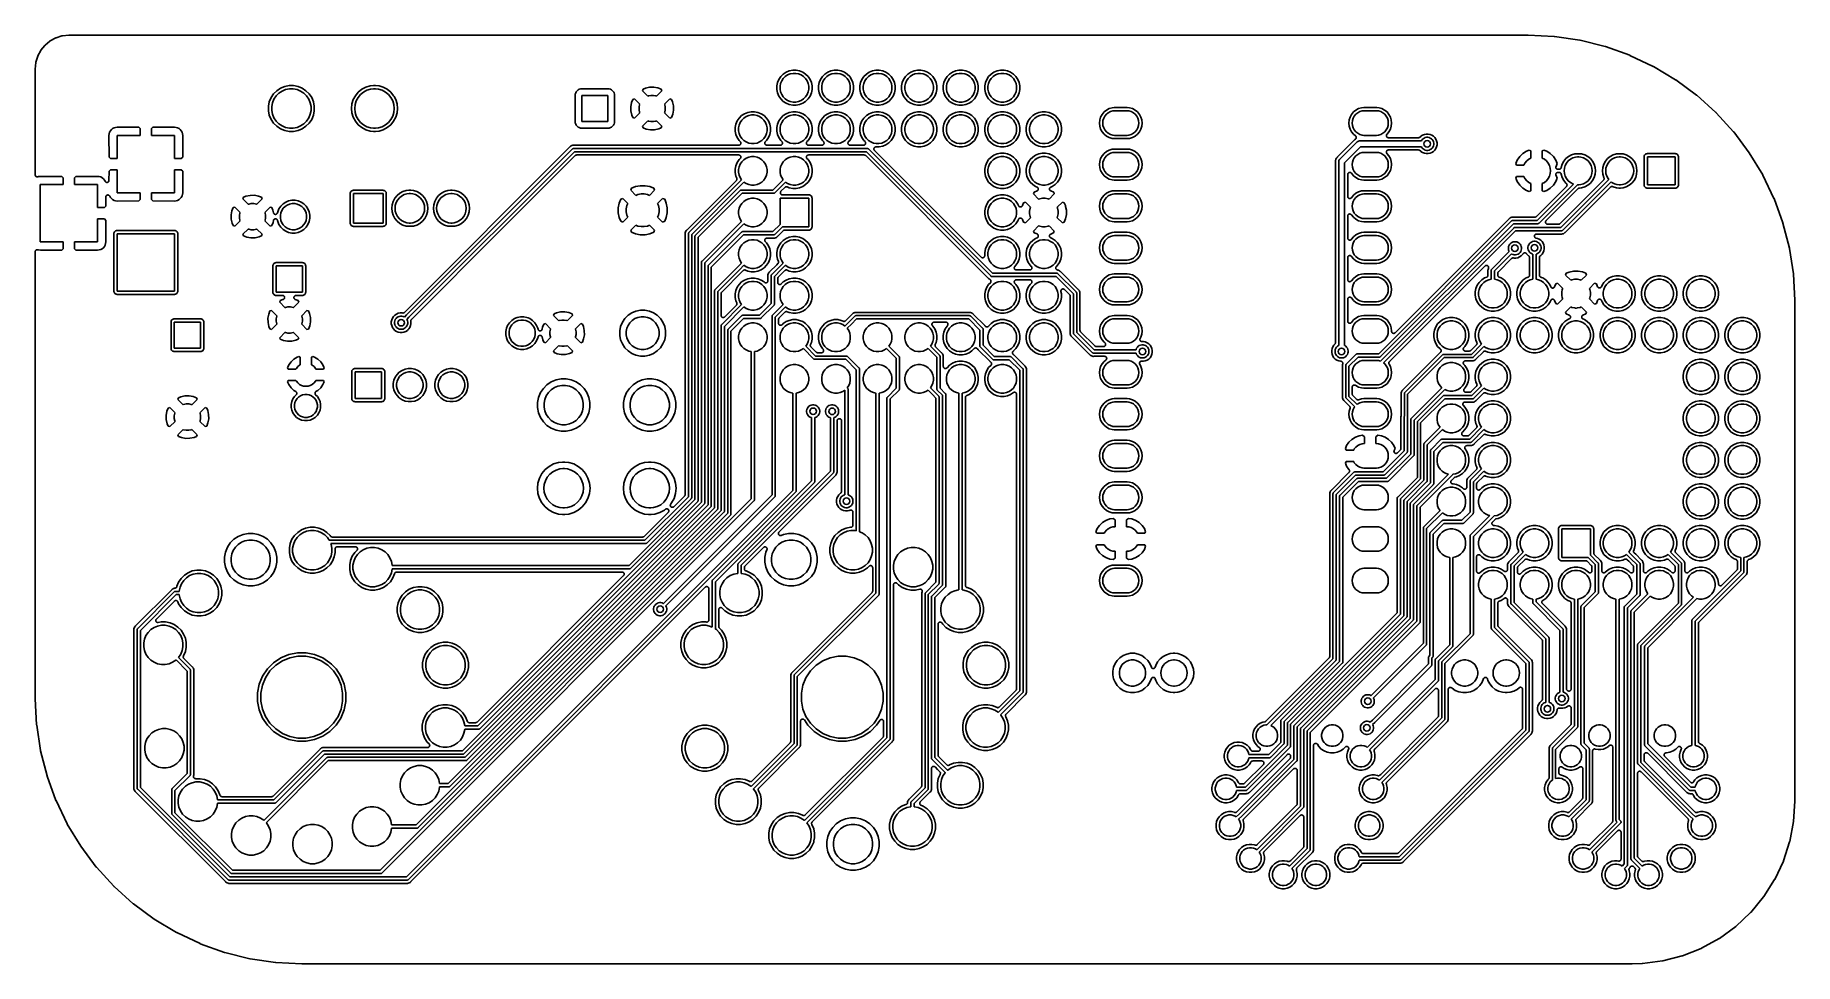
# Model space of a CAD drawing. Extents: x 69 to 176, y -105 to -48.
import ezdxf

# ---------------------------------------------------------------- set-up
doc = ezdxf.new("R2010")
doc.units = 0
doc.layers.add('BLACK', color=7, linetype='CONTINUOUS')

msp = doc.modelspace()

# ---------------------------------------------------------------- linework, layer by layer
at = {"layer": 'BLACK', "linetype": 'CONTINUOUS'}
for p, q in [((68.9674, -49.75), (69.1444, -49.4171)), ((69.1444, -49.4171), (69.1452, -49.4155)), ((69.1452, -49.4155), (69.1518, -49.406)), ((69.1518, -49.406), (69.1581, -49.3964)), ((69.1581, -49.3964), (69.3965, -49.1042)), ((69.3965, -49.1042), (69.3976, -49.1028)), ((69.3976, -49.1028), (69.4058, -49.0947)), ((69.4058, -49.0947), (69.4139, -49.0866)), ((69.4139, -49.0866), (69.7045, -48.8462)), ((69.7045, -48.8462), (69.7059, -48.8451)), ((69.7059, -48.8451), (69.7155, -48.8387)), ((69.7155, -48.8387), (69.7251, -48.8323)), ((69.7251, -48.8323), (70.0568, -48.653)), ((70.0568, -48.653), (70.0584, -48.6521)), ((70.0584, -48.6521), (70.0691, -48.6478)), ((70.0691, -48.6478), (70.0796, -48.6434)), ((70.0796, -48.6434), (70.4399, -48.5318)), ((70.4399, -48.5318), (70.4416, -48.5313)), ((70.4416, -48.5313), (70.4529, -48.5292)), ((70.4529, -48.5292), (70.4642, -48.5269)), ((70.4642, -48.5269), (70.8557, -48.4857)), ((70.8557, -48.4857), (70.8575, -48.4855)), ((70.8575, -48.4855), (70.8633, -48.4856)), ((70.8633, -48.4856), (70.869, -48.485)), ((70.869, -48.485), (160.011, -48.485)), ((160.011, -48.485), (160.013, -48.485)), ((160.013, -48.485), (160.015, -48.4853)), ((160.015, -48.4853), (160.018, -48.4852)), ((160.018, -48.4852), (161.603, -48.5627)), ((161.603, -48.5627), (161.605, -48.5628)), ((161.605, -48.5628), (161.61, -48.5636)), ((161.61, -48.5636), (161.615, -48.5639)), ((161.615, -48.5639), (163.177, -48.7945)), ((163.177, -48.7945), (163.179, -48.7948)), ((163.179, -48.7948), (163.184, -48.7961)), ((163.184, -48.7961), (163.189, -48.7969)), ((163.189, -48.7969), (164.721, -49.1788)), ((164.721, -49.1788), (164.722, -49.1792)), ((164.722, -49.1792), (164.727, -49.1811)), ((164.727, -49.1811), (164.733, -49.1824)), ((164.733, -49.1824), (166.22, -49.7119)), ((68.8056, -50.5508), (68.8441, -50.1583)), ((68.8441, -50.1583), (68.8443, -50.1565)), ((68.8443, -50.1565), (68.8467, -50.1453)), ((68.8467, -50.1453), (68.8489, -50.134)), ((68.8489, -50.134), (68.9579, -49.7729)), ((68.9579, -49.7729), (68.9584, -49.7713)), ((68.9584, -49.7713), (68.963, -49.7606)), ((68.963, -49.7606), (68.9674, -49.75)), ((166.22, -49.7119), (166.221, -49.7125)), ((166.221, -49.7125), (166.226, -49.7149)), ((166.226, -49.7149), (166.231, -49.7167)), ((166.231, -49.7167), (167.66, -50.3888)), ((167.66, -50.3888), (167.661, -50.3896)), ((167.661, -50.3896), (167.666, -50.3923)), ((167.666, -50.3923), (167.671, -50.3946)), ((167.671, -50.3946), (169.026, -51.2029)), ((68.805, -50.5614), (68.8056, -50.5561)), ((68.805, -50.5632), (68.805, -50.5614)), ((68.805, -57.0073), (68.805, -50.5632)), ((68.8056, -50.5561), (68.8056, -50.5508)), ((84.3171, -51.559), (84.0466, -51.6128)), ((84.5929, -51.559), (84.3171, -51.559)), ((84.8634, -51.6128), (84.5929, -51.559)), ((89.2606, -51.5793), (88.9967, -51.6593)), ((89.4662, -51.559), (89.2606, -51.5793)), ((89.6038, -51.559), (89.4662, -51.559)), ((89.8094, -51.5793), (89.6038, -51.559)), ((90.0733, -51.6593), (89.8094, -51.5793)), ((114.155, -51.3754), (114.114, -51.5831)), ((114.114, -51.5831), (114.114, -51.7949)), ((114.236, -51.1798), (114.155, -51.3754)), ((114.354, -51.0037), (114.236, -51.1798)), ((114.314, -51.6028), (114.348, -51.4338)), ((114.348, -51.4338), (114.414, -51.2745)), ((114.504, -50.854), (114.354, -51.0037)), ((114.414, -51.2745), (114.509, -51.1312)), ((114.68, -50.7363), (114.504, -50.854)), ((114.509, -51.1312), (114.631, -51.0093)), ((114.631, -51.0093), (114.775, -50.9136)), ((114.875, -50.6553), (114.68, -50.7363)), ((114.775, -50.9136), (114.934, -50.8476)), ((115.083, -50.614), (114.875, -50.6553)), ((114.934, -50.8476), (115.103, -50.814)), ((115.295, -50.614), (115.083, -50.614)), ((115.103, -50.814), (115.275, -50.814)), ((115.275, -50.814), (115.444, -50.8476)), ((115.503, -50.6553), (115.295, -50.614)), ((115.444, -50.8476), (115.603, -50.9136)), ((115.698, -50.7363), (115.503, -50.6553)), ((115.603, -50.9136), (115.747, -51.0093)), ((115.874, -50.854), (115.698, -50.7363)), ((115.747, -51.0093), (115.869, -51.1312)), ((115.869, -51.1312), (115.964, -51.2745)), ((116.024, -51.0037), (115.874, -50.854)), ((115.964, -51.2745), (116.03, -51.4338)), ((116.142, -51.1798), (116.024, -51.0037)), ((116.03, -51.4338), (116.064, -51.6028)), ((116.223, -51.3754), (116.142, -51.1798)), ((116.264, -51.5831), (116.223, -51.3754)), ((116.264, -51.7949), (116.264, -51.5831)), ((116.695, -51.3754), (116.654, -51.5831)), ((116.654, -51.5831), (116.654, -51.7949)), ((116.776, -51.1798), (116.695, -51.3754)), ((116.894, -51.0037), (116.776, -51.1798)), ((116.854, -51.6028), (116.888, -51.4338)), ((116.888, -51.4338), (116.954, -51.2745)), ((117.044, -50.854), (116.894, -51.0037)), ((116.954, -51.2745), (117.049, -51.1312)), ((117.22, -50.7363), (117.044, -50.854)), ((117.049, -51.1312), (117.171, -51.0093)), ((117.171, -51.0093), (117.315, -50.9136)), ((117.415, -50.6553), (117.22, -50.7363)), ((117.315, -50.9136), (117.474, -50.8476)), ((117.623, -50.614), (117.415, -50.6553)), ((117.474, -50.8476), (117.643, -50.814)), ((117.835, -50.614), (117.623, -50.614)), ((117.643, -50.814), (117.815, -50.814)), ((117.815, -50.814), (117.984, -50.8476)), ((118.043, -50.6553), (117.835, -50.614)), ((117.984, -50.8476), (118.143, -50.9136)), ((118.238, -50.7363), (118.043, -50.6553)), ((118.143, -50.9136), (118.287, -51.0093)), ((118.414, -50.854), (118.238, -50.7363)), ((118.287, -51.0093), (118.409, -51.1312)), ((118.409, -51.1312), (118.504, -51.2745)), ((118.564, -51.0037), (118.414, -50.854)), ((118.504, -51.2745), (118.57, -51.4338)), ((118.682, -51.1798), (118.564, -51.0037)), ((118.57, -51.4338), (118.604, -51.6028)), ((118.763, -51.3754), (118.682, -51.1798)), ((118.804, -51.5831), (118.763, -51.3754)), ((118.804, -51.7949), (118.804, -51.5831)), ((119.235, -51.3754), (119.194, -51.5831)), ((119.194, -51.5831), (119.194, -51.7949)), ((119.316, -51.1798), (119.235, -51.3754)), ((119.434, -51.0037), (119.316, -51.1798)), ((119.394, -51.6028), (119.428, -51.4338)), ((119.428, -51.4338), (119.494, -51.2745)), ((119.584, -50.854), (119.434, -51.0037)), ((119.494, -51.2745), (119.589, -51.1312)), ((119.76, -50.7363), (119.584, -50.854)), ((119.589, -51.1312), (119.711, -51.0093)), ((119.711, -51.0093), (119.855, -50.9136)), ((119.955, -50.6553), (119.76, -50.7363)), ((119.855, -50.9136), (120.014, -50.8476)), ((120.163, -50.614), (119.955, -50.6553)), ((120.014, -50.8476), (120.183, -50.814)), ((120.375, -50.614), (120.163, -50.614)), ((120.183, -50.814), (120.355, -50.814)), ((120.355, -50.814), (120.524, -50.8476)), ((120.583, -50.6553), (120.375, -50.614)), ((120.524, -50.8476), (120.683, -50.9136)), ((120.778, -50.7363), (120.583, -50.6553)), ((120.683, -50.9136), (120.827, -51.0093)), ((120.954, -50.854), (120.778, -50.7363)), ((120.827, -51.0093), (120.949, -51.1312)), ((120.949, -51.1312), (121.044, -51.2745)), ((121.104, -51.0037), (120.954, -50.854)), ((121.044, -51.2745), (121.11, -51.4338)), ((121.222, -51.1798), (121.104, -51.0037)), ((121.11, -51.4338), (121.144, -51.6028)), ((121.303, -51.3754), (121.222, -51.1798)), ((121.344, -51.5831), (121.303, -51.3754)), ((121.344, -51.7949), (121.344, -51.5831)), ((121.775, -51.3754), (121.734, -51.5831)), ((121.734, -51.5831), (121.734, -51.7949)), ((121.856, -51.1798), (121.775, -51.3754)), ((121.974, -51.0037), (121.856, -51.1798)), ((121.934, -51.6028), (121.968, -51.4338)), ((121.968, -51.4338), (122.034, -51.2745)), ((122.124, -50.854), (121.974, -51.0037)), ((122.034, -51.2745), (122.129, -51.1312)), ((122.3, -50.7363), (122.124, -50.854)), ((122.129, -51.1312), (122.251, -51.0093)), ((122.251, -51.0093), (122.395, -50.9136)), ((122.495, -50.6553), (122.3, -50.7363)), ((122.395, -50.9136), (122.554, -50.8476)), ((122.703, -50.614), (122.495, -50.6553)), ((122.554, -50.8476), (122.723, -50.814)), ((122.915, -50.614), (122.703, -50.614)), ((122.723, -50.814), (122.895, -50.814)), ((122.895, -50.814), (123.064, -50.8476)), ((123.123, -50.6553), (122.915, -50.614)), ((123.064, -50.8476), (123.223, -50.9136)), ((123.318, -50.7363), (123.123, -50.6553)), ((123.223, -50.9136), (123.367, -51.0093)), ((123.494, -50.854), (123.318, -50.7363)), ((123.367, -51.0093), (123.489, -51.1312)), ((123.489, -51.1312), (123.584, -51.2745)), ((123.644, -51.0037), (123.494, -50.854)), ((123.584, -51.2745), (123.65, -51.4338)), ((123.762, -51.1798), (123.644, -51.0037)), ((123.65, -51.4338), (123.684, -51.6028)), ((123.843, -51.3754), (123.762, -51.1798)), ((123.884, -51.5831), (123.843, -51.3754)), ((123.884, -51.7949), (123.884, -51.5831)), ((124.315, -51.3754), (124.274, -51.5831)), ((124.274, -51.5831), (124.274, -51.7949)), ((124.396, -51.1798), (124.315, -51.3754)), ((124.514, -51.0037), (124.396, -51.1798)), ((124.474, -51.6028), (124.508, -51.4338)), ((124.508, -51.4338), (124.574, -51.2745)), ((124.664, -50.854), (124.514, -51.0037)), ((124.574, -51.2745), (124.669, -51.1312)), ((124.84, -50.7363), (124.664, -50.854)), ((124.669, -51.1312), (124.791, -51.0093)), ((124.791, -51.0093), (124.935, -50.9136)), ((125.035, -50.6553), (124.84, -50.7363)), ((124.935, -50.9136), (125.094, -50.8476)), ((125.243, -50.614), (125.035, -50.6553)), ((125.094, -50.8476), (125.263, -50.814)), ((125.455, -50.614), (125.243, -50.614)), ((125.263, -50.814), (125.435, -50.814)), ((125.435, -50.814), (125.604, -50.8476)), ((125.663, -50.6553), (125.455, -50.614)), ((125.604, -50.8476), (125.763, -50.9136)), ((125.858, -50.7363), (125.663, -50.6553)), ((125.763, -50.9136), (125.907, -51.0093)), ((126.034, -50.854), (125.858, -50.7363)), ((125.907, -51.0093), (126.029, -51.1312)), ((126.029, -51.1312), (126.124, -51.2745)), ((126.184, -51.0037), (126.034, -50.854)), ((126.124, -51.2745), (126.19, -51.4338)), ((126.302, -51.1798), (126.184, -51.0037)), ((126.19, -51.4338), (126.224, -51.6028)), ((126.383, -51.3754), (126.302, -51.1798)), ((126.424, -51.5831), (126.383, -51.3754)), ((126.424, -51.7949), (126.424, -51.5831)), ((126.855, -51.3754), (126.814, -51.5831)), ((126.814, -51.5831), (126.814, -51.7949)), ((126.936, -51.1798), (126.855, -51.3754)), ((127.054, -51.0037), (126.936, -51.1798)), ((127.014, -51.6028), (127.048, -51.4338)), ((127.048, -51.4338), (127.114, -51.2745)), ((127.204, -50.854), (127.054, -51.0037)), ((127.114, -51.2745), (127.209, -51.1312)), ((127.38, -50.7363), (127.204, -50.854)), ((127.209, -51.1312), (127.331, -51.0093)), ((127.331, -51.0093), (127.475, -50.9136)), ((127.575, -50.6553), (127.38, -50.7363)), ((127.475, -50.9136), (127.634, -50.8476)), ((127.783, -50.614), (127.575, -50.6553)), ((127.634, -50.8476), (127.803, -50.814)), ((127.995, -50.614), (127.783, -50.614)), ((127.803, -50.814), (127.975, -50.814)), ((127.975, -50.814), (128.144, -50.8476)), ((128.203, -50.6553), (127.995, -50.614)), ((128.144, -50.8476), (128.303, -50.9136)), ((128.398, -50.7363), (128.203, -50.6553)), ((128.303, -50.9136), (128.447, -51.0093)), ((128.574, -50.854), (128.398, -50.7363)), ((128.447, -51.0093), (128.569, -51.1312)), ((128.569, -51.1312), (128.664, -51.2745)), ((128.724, -51.0037), (128.574, -50.854)), ((128.664, -51.2745), (128.73, -51.4338)), ((128.842, -51.1798), (128.724, -51.0037)), ((128.73, -51.4338), (128.764, -51.6028)), ((128.923, -51.3754), (128.842, -51.1798)), ((128.964, -51.5831), (128.923, -51.3754)), ((128.964, -51.7949), (128.964, -51.5831)), ((169.026, -51.2029), (169.028, -51.2038)), ((169.028, -51.2038), (169.032, -51.2071)), ((169.032, -51.2071), (169.037, -51.2098)), ((169.037, -51.2098), (170.307, -52.1466)), ((83.1088, -52.5506), (83.055, -52.8211)), ((83.2143, -52.2958), (83.1088, -52.5506)), ((83.3675, -52.0666), (83.2143, -52.2958)), ((83.255, -52.8408), (83.3011, -52.609)), ((83.3011, -52.609), (83.3916, -52.3906)), ((83.5626, -51.8715), (83.3675, -52.0666)), ((83.3916, -52.3906), (83.5229, -52.194)), ((83.5229, -52.194), (83.69, -52.0269)), ((83.7918, -51.7183), (83.5626, -51.8715)), ((83.69, -52.0269), (83.8866, -51.8956)), ((84.0466, -51.6128), (83.7918, -51.7183)), ((83.8866, -51.8956), (84.105, -51.8051)), ((84.105, -51.8051), (84.3368, -51.759)), ((84.3368, -51.759), (84.5732, -51.759)), ((84.5732, -51.759), (84.805, -51.8051)), ((84.805, -51.8051), (85.0234, -51.8956)), ((85.1181, -51.7183), (84.8634, -51.6128)), ((85.0234, -51.8956), (85.22, -52.0269)), ((85.3474, -51.8715), (85.1181, -51.7183)), ((85.22, -52.0269), (85.3871, -52.194)), ((85.5425, -52.0666), (85.3474, -51.8715)), ((85.3871, -52.194), (85.5184, -52.3906)), ((85.5184, -52.3906), (85.6089, -52.609)), ((85.6957, -52.2958), (85.5425, -52.0666)), ((85.6089, -52.609), (85.655, -52.8408)), ((85.8012, -52.5506), (85.6957, -52.2958)), ((85.855, -52.8211), (85.8012, -52.5506)), ((88.2353, -52.4206), (88.1553, -52.6846)), ((88.3653, -52.1774), (88.2353, -52.4206)), ((88.3524, -52.7238), (88.421, -52.4976)), ((88.5403, -51.9643), (88.3653, -52.1774)), ((88.421, -52.4976), (88.5324, -52.2891)), ((88.5324, -52.2891), (88.6824, -52.1064)), ((88.7534, -51.7893), (88.5403, -51.9643)), ((88.6824, -52.1064), (88.8651, -51.9564)), ((88.9967, -51.6593), (88.7534, -51.7893)), ((88.8651, -51.9564), (89.0736, -51.845)), ((89.0736, -51.845), (89.2998, -51.7764)), ((89.2998, -51.7764), (89.4761, -51.759)), ((89.4761, -51.759), (89.5939, -51.759)), ((89.5939, -51.759), (89.7702, -51.7764)), ((89.7702, -51.7764), (89.9964, -51.845)), ((89.9964, -51.845), (90.2049, -51.9564)), ((90.3166, -51.7893), (90.0733, -51.6593)), ((90.2049, -51.9564), (90.3876, -52.1064)), ((90.5297, -51.9643), (90.3166, -51.7893)), ((90.3876, -52.1064), (90.5376, -52.2891)), ((90.7047, -52.1774), (90.5297, -51.9643)), ((90.5376, -52.2891), (90.649, -52.4976)), ((90.649, -52.4976), (90.7176, -52.7238)), ((90.7268, -52.2189), (90.7047, -52.1774)), ((90.8347, -52.4207), (90.7268, -52.2189)), ((90.7268, -52.2189), (90.7268, -52.2189)), ((90.9147, -52.6846), (90.8347, -52.4207)), ((101.803, -52.0806), (101.794, -52.1652)), ((101.794, -52.1652), (101.794, -53.7528)), ((101.826, -52.0052), (101.803, -52.0806)), ((101.863, -51.9357), (101.826, -52.0052)), ((101.913, -51.8748), (101.863, -51.9357)), ((101.974, -51.8248), (101.913, -51.8748)), ((102.043, -51.7877), (101.974, -51.8248)), ((102.119, -51.7648), (102.043, -51.7877)), ((102.203, -51.7565), (102.119, -51.7648)), ((102.197, -53.759), (102.197, -52.159)), ((102.197, -52.159), (103.797, -52.159)), ((103.791, -51.7565), (102.203, -51.7565)), ((103.875, -51.7648), (103.791, -51.7565)), ((103.797, -52.159), (103.797, -53.759)), ((103.951, -51.7877), (103.875, -51.7648)), ((104.02, -51.8248), (103.951, -51.7877)), ((104.081, -51.8748), (104.02, -51.8248)), ((104.131, -51.9357), (104.081, -51.8748)), ((104.151, -51.972), (104.131, -51.9357)), ((104.168, -52.0052), (104.151, -51.972)), ((104.191, -52.0806), (104.168, -52.0052)), ((104.2, -52.1652), (104.191, -52.0806)), ((104.2, -53.7528), (104.2, -52.1652)), ((105.24, -52.6033), (105.195, -52.8553)), ((105.317, -52.4078), (105.24, -52.6033)), ((105.416, -52.3734), (105.317, -52.4078)), ((105.74, -52.6967), (105.416, -52.3734)), ((105.946, -51.7774), (105.911, -51.8784)), ((105.911, -51.8784), (106.235, -52.2017)), ((106.093, -51.7165), (105.946, -51.7774)), ((106.345, -51.6616), (106.093, -51.7165)), ((106.235, -52.2017), (106.264, -52.1897)), ((106.264, -52.1897), (106.418, -52.159)), ((106.601, -51.6568), (106.345, -51.6616)), ((106.418, -52.159), (106.576, -52.159)), ((106.576, -52.159), (106.73, -52.1897)), ((106.817, -51.6956), (106.601, -51.6568)), ((106.73, -52.1897), (106.759, -52.2017)), ((106.759, -52.2017), (107.083, -51.8784)), ((106.853, -51.7021), (106.817, -51.6956)), ((107.048, -51.7788), (106.853, -51.7021)), ((107.083, -51.8784), (107.048, -51.7788)), ((107.578, -52.3734), (107.254, -52.6967)), ((107.679, -52.4083), (107.578, -52.3734)), ((107.739, -52.5553), (107.679, -52.4083)), ((107.794, -52.8067), (107.739, -52.5553)), ((114.114, -51.7949), (114.155, -52.0026)), ((114.155, -52.0026), (114.236, -52.1982)), ((114.236, -52.1982), (114.354, -52.3743)), ((114.314, -51.7752), (114.314, -51.6028)), ((114.348, -51.9442), (114.314, -51.7752)), ((114.414, -52.1035), (114.348, -51.9442)), ((114.354, -52.3743), (114.504, -52.524)), ((114.509, -52.2468), (114.414, -52.1035)), ((114.504, -52.524), (114.68, -52.6417)), ((114.631, -52.3687), (114.509, -52.2468)), ((114.775, -52.4644), (114.631, -52.3687)), ((114.68, -52.6417), (114.875, -52.7227)), ((114.934, -52.5304), (114.775, -52.4644)), ((115.103, -52.564), (114.934, -52.5304)), ((115.275, -52.564), (115.103, -52.564)), ((115.444, -52.5304), (115.275, -52.564)), ((115.603, -52.4644), (115.444, -52.5304)), ((115.503, -52.7227), (115.698, -52.6417)), ((115.747, -52.3687), (115.603, -52.4644)), ((115.698, -52.6417), (115.874, -52.524)), ((115.869, -52.2468), (115.747, -52.3687)), ((115.964, -52.1035), (115.869, -52.2468)), ((115.874, -52.524), (116.024, -52.3743)), ((116.03, -51.9442), (115.964, -52.1035)), ((116.024, -52.3743), (116.142, -52.1982)), ((116.064, -51.7752), (116.03, -51.9442)), ((116.064, -51.6028), (116.064, -51.7752)), ((116.142, -52.1982), (116.223, -52.0026)), ((116.223, -52.0026), (116.264, -51.7949)), ((116.654, -51.7949), (116.695, -52.0026)), ((116.695, -52.0026), (116.776, -52.1982)), ((116.776, -52.1982), (116.894, -52.3743)), ((116.854, -51.7752), (116.854, -51.6028)), ((116.888, -51.9442), (116.854, -51.7752)), ((116.954, -52.1035), (116.888, -51.9442)), ((116.894, -52.3743), (117.044, -52.524)), ((117.049, -52.2468), (116.954, -52.1035)), ((117.044, -52.524), (117.22, -52.6417)), ((117.171, -52.3687), (117.049, -52.2468)), ((117.315, -52.4644), (117.171, -52.3687)), ((117.22, -52.6417), (117.415, -52.7227)), ((117.474, -52.5304), (117.315, -52.4644)), ((117.643, -52.564), (117.474, -52.5304)), ((117.815, -52.564), (117.643, -52.564)), ((117.984, -52.5304), (117.815, -52.564)), ((118.143, -52.4644), (117.984, -52.5304)), ((118.043, -52.7227), (118.238, -52.6417)), ((118.287, -52.3687), (118.143, -52.4644)), ((118.238, -52.6417), (118.414, -52.524)), ((118.409, -52.2468), (118.287, -52.3687)), ((118.504, -52.1035), (118.409, -52.2468)), ((118.414, -52.524), (118.564, -52.3743)), ((118.57, -51.9442), (118.504, -52.1035)), ((118.564, -52.3743), (118.682, -52.1982)), ((118.604, -51.7752), (118.57, -51.9442)), ((118.604, -51.6028), (118.604, -51.7752)), ((118.682, -52.1982), (118.763, -52.0026)), ((118.763, -52.0026), (118.804, -51.7949)), ((119.194, -51.7949), (119.235, -52.0026)), ((119.235, -52.0026), (119.316, -52.1982)), ((119.316, -52.1982), (119.434, -52.3743)), ((119.394, -51.7752), (119.394, -51.6028)), ((119.428, -51.9442), (119.394, -51.7752)), ((119.494, -52.1035), (119.428, -51.9442)), ((119.434, -52.3743), (119.584, -52.524)), ((119.589, -52.2468), (119.494, -52.1035)), ((119.584, -52.524), (119.76, -52.6417)), ((119.711, -52.3687), (119.589, -52.2468)), ((119.855, -52.4644), (119.711, -52.3687)), ((119.76, -52.6417), (119.955, -52.7227)), ((120.014, -52.5304), (119.855, -52.4644)), ((120.183, -52.564), (120.014, -52.5304)), ((120.355, -52.564), (120.183, -52.564)), ((120.524, -52.5304), (120.355, -52.564)), ((120.683, -52.4644), (120.524, -52.5304)), ((120.583, -52.7227), (120.778, -52.6417)), ((120.827, -52.3687), (120.683, -52.4644)), ((120.778, -52.6417), (120.954, -52.524)), ((120.949, -52.2468), (120.827, -52.3687)), ((121.044, -52.1035), (120.949, -52.2468)), ((120.954, -52.524), (121.104, -52.3743)), ((121.11, -51.9442), (121.044, -52.1035)), ((121.104, -52.3743), (121.222, -52.1982)), ((121.144, -51.7752), (121.11, -51.9442)), ((121.144, -51.6028), (121.144, -51.7752)), ((121.222, -52.1982), (121.303, -52.0026)), ((121.303, -52.0026), (121.344, -51.7949)), ((121.734, -51.7949), (121.775, -52.0026)), ((121.775, -52.0026), (121.856, -52.1982)), ((121.856, -52.1982), (121.974, -52.3743)), ((121.934, -51.7752), (121.934, -51.6028)), ((121.968, -51.9442), (121.934, -51.7752)), ((122.034, -52.1035), (121.968, -51.9442)), ((121.974, -52.3743), (122.124, -52.524)), ((122.129, -52.2468), (122.034, -52.1035)), ((122.124, -52.524), (122.3, -52.6417)), ((122.251, -52.3687), (122.129, -52.2468)), ((122.395, -52.4644), (122.251, -52.3687)), ((122.3, -52.6417), (122.495, -52.7227)), ((122.554, -52.5304), (122.395, -52.4644)), ((122.723, -52.564), (122.554, -52.5304)), ((122.895, -52.564), (122.723, -52.564)), ((123.064, -52.5304), (122.895, -52.564)), ((123.223, -52.4644), (123.064, -52.5304)), ((123.123, -52.7227), (123.318, -52.6417)), ((123.367, -52.3687), (123.223, -52.4644)), ((123.318, -52.6417), (123.494, -52.524)), ((123.489, -52.2468), (123.367, -52.3687)), ((123.584, -52.1035), (123.489, -52.2468)), ((123.494, -52.524), (123.644, -52.3743)), ((123.65, -51.9442), (123.584, -52.1035)), ((123.644, -52.3743), (123.762, -52.1982)), ((123.684, -51.7752), (123.65, -51.9442)), ((123.684, -51.6028), (123.684, -51.7752)), ((123.762, -52.1982), (123.843, -52.0026)), ((123.843, -52.0026), (123.884, -51.7949)), ((124.274, -51.7949), (124.315, -52.0026)), ((124.315, -52.0026), (124.396, -52.1982)), ((124.396, -52.1982), (124.514, -52.3743)), ((124.474, -51.7752), (124.474, -51.6028)), ((124.508, -51.9442), (124.474, -51.7752)), ((124.574, -52.1035), (124.508, -51.9442)), ((124.514, -52.3743), (124.664, -52.524)), ((124.669, -52.2468), (124.574, -52.1035)), ((124.664, -52.524), (124.84, -52.6417)), ((124.791, -52.3687), (124.669, -52.2468)), ((124.935, -52.4644), (124.791, -52.3687)), ((124.84, -52.6417), (125.035, -52.7227)), ((125.094, -52.5304), (124.935, -52.4644)), ((125.263, -52.564), (125.094, -52.5304)), ((125.435, -52.564), (125.263, -52.564)), ((125.604, -52.5304), (125.435, -52.564)), ((125.763, -52.4644), (125.604, -52.5304)), ((125.663, -52.7227), (125.858, -52.6417)), ((125.907, -52.3687), (125.763, -52.4644)), ((125.858, -52.6417), (126.034, -52.524)), ((126.029, -52.2468), (125.907, -52.3687)), ((126.124, -52.1035), (126.029, -52.2468)), ((126.034, -52.524), (126.184, -52.3743)), ((126.19, -51.9442), (126.124, -52.1035)), ((126.184, -52.3743), (126.302, -52.1982)), ((126.224, -51.7752), (126.19, -51.9442)), ((126.224, -51.6028), (126.224, -51.7752)), ((126.302, -52.1982), (126.383, -52.0026)), ((126.383, -52.0026), (126.424, -51.7949)), ((126.814, -51.7949), (126.855, -52.0026)), ((126.855, -52.0026), (126.936, -52.1982)), ((126.936, -52.1982), (127.054, -52.3743)), ((127.014, -51.7752), (127.014, -51.6028)), ((127.048, -51.9442), (127.014, -51.7752)), ((127.114, -52.1035), (127.048, -51.9442)), ((127.054, -52.3743), (127.204, -52.524)), ((127.209, -52.2468), (127.114, -52.1035)), ((127.204, -52.524), (127.38, -52.6417)), ((127.331, -52.3687), (127.209, -52.2468)), ((127.475, -52.4644), (127.331, -52.3687)), ((127.38, -52.6417), (127.575, -52.7227)), ((127.634, -52.5304), (127.475, -52.4644)), ((127.803, -52.564), (127.634, -52.5304)), ((127.975, -52.564), (127.803, -52.564)), ((128.144, -52.5304), (127.975, -52.564)), ((128.303, -52.4644), (128.144, -52.5304)), ((128.203, -52.7227), (128.398, -52.6417)), ((128.447, -52.3687), (128.303, -52.4644)), ((128.398, -52.6417), (128.574, -52.524)), ((128.569, -52.2468), (128.447, -52.3687)), ((128.664, -52.1035), (128.569, -52.2468)), ((128.574, -52.524), (128.724, -52.3743)), ((128.73, -51.9442), (128.664, -52.1035)), ((128.724, -52.3743), (128.842, -52.1982)), ((128.764, -51.7752), (128.73, -51.9442)), ((128.764, -51.6028), (128.764, -51.7752)), ((128.842, -52.1982), (128.923, -52.0026)), ((128.923, -52.0026), (128.964, -51.7949)), ((170.307, -52.1466), (170.309, -52.1476)), ((170.309, -52.1476), (170.313, -52.1512)), ((170.313, -52.1512), (170.317, -52.1544)), ((170.317, -52.1544), (171.49, -53.2107)), ((83.055, -52.8211), (83.055, -53.0969)), ((83.055, -53.0969), (83.1088, -53.3674)), ((83.1088, -53.3674), (83.2143, -53.6221)), ((83.2143, -53.6221), (83.3675, -53.8514)), ((83.255, -53.0772), (83.255, -52.8408)), ((83.3011, -53.309), (83.255, -53.0772)), ((83.3916, -53.5274), (83.3011, -53.309)), ((83.5229, -53.724), (83.3916, -53.5274)), ((83.69, -53.8911), (83.5229, -53.724)), ((85.3871, -53.724), (85.22, -53.8911)), ((85.5184, -53.5274), (85.3871, -53.724)), ((85.6089, -53.309), (85.5184, -53.5274)), ((85.5425, -53.8514), (85.6957, -53.6221)), ((85.655, -53.0772), (85.6089, -53.309)), ((85.655, -52.8408), (85.655, -53.0772)), ((85.6957, -53.6221), (85.8012, -53.3674)), ((85.8012, -53.3674), (85.855, -53.0969)), ((85.855, -53.0969), (85.855, -52.8211)), ((88.1553, -52.6846), (88.1282, -52.959)), ((88.1282, -52.959), (88.1553, -53.2334)), ((88.1553, -53.2334), (88.2353, -53.4973)), ((88.2353, -53.4973), (88.3653, -53.7406)), ((88.3292, -52.959), (88.3524, -52.7238)), ((88.3524, -53.1942), (88.3292, -52.959)), ((88.421, -53.4204), (88.3524, -53.1942)), ((88.3653, -53.7406), (88.5403, -53.9537)), ((88.5324, -53.6289), (88.421, -53.4204)), ((88.6824, -53.8116), (88.5324, -53.6289)), ((90.5376, -53.6289), (90.3876, -53.8116)), ((90.5297, -53.9537), (90.7047, -53.7406)), ((90.649, -53.4204), (90.5376, -53.6289)), ((90.7176, -53.1942), (90.649, -53.4204)), ((90.7047, -53.7406), (90.8347, -53.4973)), ((90.7176, -52.7238), (90.7408, -52.959)), ((90.7408, -52.959), (90.7176, -53.1942)), ((90.8347, -53.4973), (90.9147, -53.2334)), ((90.9418, -52.959), (90.9147, -52.6846)), ((90.9147, -53.2334), (90.9418, -52.959)), ((105.195, -52.8553), (105.2, -53.1113)), ((105.2, -53.1113), (105.255, -53.3627)), ((105.255, -53.3627), (105.315, -53.5097)), ((105.315, -53.5097), (105.416, -53.5446)), ((105.416, -53.5446), (105.74, -53.2213)), ((105.697, -52.8802), (105.728, -52.7256)), ((105.697, -53.0378), (105.697, -52.8802)), ((105.728, -53.1924), (105.697, -53.0378)), ((105.728, -52.7256), (105.74, -52.6967)), ((105.74, -53.2213), (105.728, -53.1924)), ((106.235, -53.7163), (105.911, -54.0396)), ((106.264, -53.7283), (106.235, -53.7163)), ((106.418, -53.759), (106.264, -53.7283)), ((106.73, -53.7283), (106.576, -53.759)), ((106.759, -53.7163), (106.73, -53.7283)), ((107.083, -54.0396), (106.759, -53.7163)), ((107.254, -52.6967), (107.266, -52.7256)), ((107.266, -53.1924), (107.254, -53.2213)), ((107.254, -53.2213), (107.578, -53.5446)), ((107.266, -52.7256), (107.297, -52.8802)), ((107.297, -53.0378), (107.266, -53.1924)), ((107.297, -52.8802), (107.297, -53.0378)), ((107.578, -53.5446), (107.677, -53.5102)), ((107.677, -53.5102), (107.754, -53.3147)), ((107.754, -53.3147), (107.799, -53.0627)), ((107.799, -53.0627), (107.794, -52.8067)), ((111.696, -53.7198), (111.615, -53.9154)), ((111.814, -53.5437), (111.696, -53.7198)), ((111.964, -53.394), (111.814, -53.5437)), ((111.874, -53.8145), (111.969, -53.6712)), ((112.14, -53.2763), (111.964, -53.394)), ((111.969, -53.6712), (112.091, -53.5493)), ((112.091, -53.5493), (112.235, -53.4536)), ((112.335, -53.1953), (112.14, -53.2763)), ((112.235, -53.4536), (112.394, -53.3876)), ((112.543, -53.154), (112.335, -53.1953)), ((112.394, -53.3876), (112.563, -53.354)), ((112.755, -53.154), (112.543, -53.154)), ((112.563, -53.354), (112.735, -53.354)), ((112.735, -53.354), (112.904, -53.3876)), ((112.963, -53.1953), (112.755, -53.154)), ((112.904, -53.3876), (113.063, -53.4536)), ((113.158, -53.2763), (112.963, -53.1953)), ((113.063, -53.4536), (113.207, -53.5493)), ((113.334, -53.394), (113.158, -53.2763)), ((113.207, -53.5493), (113.329, -53.6712)), ((113.329, -53.6712), (113.424, -53.8145)), ((113.484, -53.5437), (113.334, -53.394)), ((113.602, -53.7198), (113.484, -53.5437)), ((113.683, -53.9154), (113.602, -53.7198)), ((114.236, -53.7198), (114.155, -53.9154)), ((114.354, -53.5437), (114.236, -53.7198)), ((114.504, -53.394), (114.354, -53.5437)), ((114.414, -53.8145), (114.509, -53.6712)), ((114.68, -53.2763), (114.504, -53.394)), ((114.509, -53.6712), (114.631, -53.5493)), ((114.631, -53.5493), (114.775, -53.4536)), ((114.875, -53.1953), (114.68, -53.2763)), ((114.775, -53.4536), (114.934, -53.3876)), ((114.875, -52.7227), (115.083, -52.764)), ((115.083, -53.154), (114.875, -53.1953)), ((114.934, -53.3876), (115.103, -53.354)), ((115.083, -52.764), (115.295, -52.764)), ((115.295, -53.154), (115.083, -53.154)), ((115.103, -53.354), (115.275, -53.354)), ((115.275, -53.354), (115.444, -53.3876)), ((115.295, -52.764), (115.503, -52.7227)), ((115.503, -53.1953), (115.295, -53.154)), ((115.444, -53.3876), (115.603, -53.4536)), ((115.698, -53.2763), (115.503, -53.1953)), ((115.603, -53.4536), (115.747, -53.5493)), ((115.874, -53.394), (115.698, -53.2763)), ((115.747, -53.5493), (115.869, -53.6712)), ((115.869, -53.6712), (115.964, -53.8145)), ((116.024, -53.5437), (115.874, -53.394)), ((116.142, -53.7198), (116.024, -53.5437)), ((116.223, -53.9154), (116.142, -53.7198)), ((116.776, -53.7198), (116.695, -53.9154)), ((116.894, -53.5437), (116.776, -53.7198)), ((117.044, -53.394), (116.894, -53.5437)), ((116.954, -53.8145), (117.049, -53.6712)), ((117.22, -53.2763), (117.044, -53.394)), ((117.049, -53.6712), (117.171, -53.5493)), ((117.171, -53.5493), (117.315, -53.4536)), ((117.415, -53.1953), (117.22, -53.2763)), ((117.315, -53.4536), (117.474, -53.3876)), ((117.415, -52.7227), (117.623, -52.764)), ((117.623, -53.154), (117.415, -53.1953)), ((117.474, -53.3876), (117.643, -53.354)), ((117.623, -52.764), (117.835, -52.764)), ((117.835, -53.154), (117.623, -53.154)), ((117.643, -53.354), (117.815, -53.354)), ((117.815, -53.354), (117.984, -53.3876)), ((117.835, -52.764), (118.043, -52.7227)), ((118.043, -53.1953), (117.835, -53.154)), ((117.984, -53.3876), (118.143, -53.4536)), ((118.238, -53.2763), (118.043, -53.1953)), ((118.143, -53.4536), (118.287, -53.5493)), ((118.414, -53.394), (118.238, -53.2763)), ((118.287, -53.5493), (118.409, -53.6712)), ((118.409, -53.6712), (118.504, -53.8145)), ((118.564, -53.5437), (118.414, -53.394)), ((118.682, -53.7198), (118.564, -53.5437)), ((118.763, -53.9154), (118.682, -53.7198)), ((119.316, -53.7198), (119.235, -53.9154)), ((119.434, -53.5437), (119.316, -53.7198)), ((119.584, -53.394), (119.434, -53.5437)), ((119.494, -53.8145), (119.589, -53.6712)), ((119.76, -53.2763), (119.584, -53.394)), ((119.589, -53.6712), (119.711, -53.5493)), ((119.711, -53.5493), (119.855, -53.4536)), ((119.955, -53.1953), (119.76, -53.2763)), ((119.855, -53.4536), (120.014, -53.3876)), ((119.955, -52.7227), (120.163, -52.764)), ((120.163, -53.154), (119.955, -53.1953)), ((120.014, -53.3876), (120.183, -53.354)), ((120.163, -52.764), (120.375, -52.764)), ((120.375, -53.154), (120.163, -53.154)), ((120.183, -53.354), (120.355, -53.354)), ((120.355, -53.354), (120.524, -53.3876)), ((120.375, -52.764), (120.583, -52.7227)), ((120.583, -53.1953), (120.375, -53.154)), ((120.524, -53.3876), (120.683, -53.4536)), ((120.778, -53.2763), (120.583, -53.1953)), ((120.683, -53.4536), (120.827, -53.5493)), ((120.954, -53.394), (120.778, -53.2763)), ((120.827, -53.5493), (120.949, -53.6712)), ((120.949, -53.6712), (121.044, -53.8145)), ((121.104, -53.5437), (120.954, -53.394)), ((121.222, -53.7198), (121.104, -53.5437)), ((121.303, -53.9154), (121.222, -53.7198)), ((121.856, -53.7198), (121.775, -53.9154)), ((121.974, -53.5437), (121.856, -53.7198)), ((122.124, -53.394), (121.974, -53.5437)), ((122.034, -53.8145), (122.129, -53.6712)), ((122.3, -53.2763), (122.124, -53.394)), ((122.129, -53.6712), (122.251, -53.5493)), ((122.251, -53.5493), (122.395, -53.4536)), ((122.495, -53.1953), (122.3, -53.2763)), ((122.395, -53.4536), (122.554, -53.3876)), ((122.495, -52.7227), (122.703, -52.764)), ((122.703, -53.154), (122.495, -53.1953)), ((122.554, -53.3876), (122.723, -53.354)), ((122.703, -52.764), (122.915, -52.764)), ((122.915, -53.154), (122.703, -53.154)), ((122.723, -53.354), (122.895, -53.354)), ((122.895, -53.354), (123.064, -53.3876)), ((122.915, -52.764), (123.123, -52.7227)), ((123.123, -53.1953), (122.915, -53.154)), ((123.064, -53.3876), (123.223, -53.4536)), ((123.318, -53.2763), (123.123, -53.1953)), ((123.223, -53.4536), (123.367, -53.5493)), ((123.494, -53.394), (123.318, -53.2763)), ((123.367, -53.5493), (123.489, -53.6712)), ((123.489, -53.6712), (123.584, -53.8145)), ((123.644, -53.5437), (123.494, -53.394)), ((123.762, -53.7198), (123.644, -53.5437)), ((123.843, -53.9154), (123.762, -53.7198)), ((124.396, -53.7198), (124.315, -53.9154)), ((124.514, -53.5437), (124.396, -53.7198)), ((124.664, -53.394), (124.514, -53.5437)), ((124.574, -53.8145), (124.669, -53.6712)), ((124.84, -53.2763), (124.664, -53.394)), ((124.669, -53.6712), (124.791, -53.5493)), ((124.791, -53.5493), (124.935, -53.4536)), ((125.035, -53.1953), (124.84, -53.2763)), ((124.935, -53.4536), (125.094, -53.3876)), ((125.035, -52.7227), (125.243, -52.764)), ((125.243, -53.154), (125.035, -53.1953)), ((125.094, -53.3876), (125.263, -53.354)), ((125.243, -52.764), (125.455, -52.764)), ((125.455, -53.154), (125.243, -53.154)), ((125.263, -53.354), (125.435, -53.354)), ((125.435, -53.354), (125.604, -53.3876)), ((125.455, -52.764), (125.663, -52.7227)), ((125.663, -53.1953), (125.455, -53.154)), ((125.604, -53.3876), (125.763, -53.4536)), ((125.858, -53.2763), (125.663, -53.1953)), ((125.763, -53.4536), (125.907, -53.5493)), ((126.034, -53.394), (125.858, -53.2763)), ((125.907, -53.5493), (126.029, -53.6712)), ((126.029, -53.6712), (126.124, -53.8145)), ((126.184, -53.5437), (126.034, -53.394)), ((126.302, -53.7198), (126.184, -53.5437)), ((126.383, -53.9154), (126.302, -53.7198)), ((126.936, -53.7198), (126.855, -53.9154)), ((127.054, -53.5437), (126.936, -53.7198)), ((127.204, -53.394), (127.054, -53.5437)), ((127.114, -53.8145), (127.209, -53.6712)), ((127.38, -53.2763), (127.204, -53.394)), ((127.209, -53.6712), (127.331, -53.5493)), ((127.331, -53.5493), (127.475, -53.4536)), ((127.575, -53.1953), (127.38, -53.2763)), ((127.475, -53.4536), (127.634, -53.3876)), ((127.575, -52.7227), (127.783, -52.764)), ((127.783, -53.154), (127.575, -53.1953)), ((127.634, -53.3876), (127.803, -53.354)), ((127.783, -52.764), (127.995, -52.764)), ((127.995, -53.154), (127.783, -53.154)), ((127.803, -53.354), (127.975, -53.354)), ((127.975, -53.354), (128.144, -53.3876)), ((127.995, -52.764), (128.203, -52.7227)), ((128.203, -53.1953), (127.995, -53.154)), ((128.144, -53.3876), (128.303, -53.4536)), ((128.398, -53.2763), (128.203, -53.1953)), ((128.303, -53.4536), (128.447, -53.5493)), ((128.574, -53.394), (128.398, -53.2763)), ((128.447, -53.5493), (128.569, -53.6712)), ((128.569, -53.6712), (128.664, -53.8145)), ((128.724, -53.5437), (128.574, -53.394)), ((128.842, -53.7198), (128.724, -53.5437)), ((128.923, -53.9154), (128.842, -53.7198)), ((129.476, -53.7198), (129.395, -53.9154)), ((129.594, -53.5437), (129.476, -53.7198)), ((129.744, -53.394), (129.594, -53.5437)), ((129.654, -53.8145), (129.749, -53.6712)), ((129.92, -53.2763), (129.744, -53.394)), ((129.749, -53.6712), (129.871, -53.5493)), ((129.871, -53.5493), (130.015, -53.4536)), ((130.115, -53.1953), (129.92, -53.2763)), ((130.015, -53.4536), (130.174, -53.3876)), ((130.323, -53.154), (130.115, -53.1953)), ((130.174, -53.3876), (130.343, -53.354)), ((130.535, -53.154), (130.323, -53.154)), ((130.343, -53.354), (130.515, -53.354)), ((130.515, -53.354), (130.684, -53.3876)), ((130.743, -53.1953), (130.535, -53.154)), ((130.684, -53.3876), (130.843, -53.4536)), ((130.938, -53.2763), (130.743, -53.1953)), ((130.843, -53.4536), (130.987, -53.5493)), ((131.114, -53.394), (130.938, -53.2763)), ((130.987, -53.5493), (131.109, -53.6712)), ((131.109, -53.6712), (131.204, -53.8145)), ((131.264, -53.5437), (131.114, -53.394)), ((131.382, -53.7198), (131.264, -53.5437)), ((131.455, -53.8965), (131.382, -53.7198)), ((133.842, -53.6617), (133.824, -53.848)), ((133.896, -53.4825), (133.842, -53.6617)), ((133.985, -53.3173), (133.896, -53.4825)), ((134.103, -53.1726), (133.985, -53.3173)), ((134.025, -53.848), (134.039, -53.7009)), ((134.039, -53.7009), (134.082, -53.5594)), ((134.082, -53.5594), (134.152, -53.429)), ((134.248, -53.0538), (134.103, -53.1726)), ((134.152, -53.429), (134.245, -53.3147)), ((134.245, -53.3147), (134.36, -53.2209)), ((134.413, -52.9655), (134.248, -53.0538)), ((134.36, -53.2209), (134.49, -53.1512)), ((134.592, -52.9112), (134.413, -52.9655)), ((134.49, -53.1512), (134.632, -53.1083)), ((134.732, -52.8974), (134.592, -52.9112)), ((134.632, -53.1083), (134.742, -53.0974)), ((135.524, -52.8974), (134.732, -52.8974)), ((134.742, -53.0974), (135.514, -53.0974)), ((135.514, -53.0974), (135.624, -53.1083)), ((135.664, -52.9112), (135.524, -52.8974)), ((135.624, -53.1083), (135.766, -53.1512)), ((135.843, -52.9655), (135.664, -52.9112)), ((135.766, -53.1512), (135.896, -53.2209)), ((136.008, -53.0538), (135.843, -52.9655)), ((135.896, -53.2209), (136.011, -53.3147)), ((136.153, -53.1726), (136.008, -53.0538)), ((136.011, -53.3147), (136.104, -53.429)), ((136.104, -53.429), (136.174, -53.5594)), ((136.271, -53.3173), (136.153, -53.1726)), ((136.174, -53.5594), (136.217, -53.7009)), ((136.217, -53.7009), (136.231, -53.848)), ((136.36, -53.4825), (136.271, -53.3173)), ((136.414, -53.6617), (136.36, -53.4825)), ((136.432, -53.848), (136.414, -53.6617)), ((149.082, -53.6617), (149.064, -53.848)), ((149.136, -53.4825), (149.082, -53.6617)), ((149.225, -53.3173), (149.136, -53.4825)), ((149.343, -53.1726), (149.225, -53.3173)), ((149.265, -53.848), (149.279, -53.7009)), ((149.279, -53.7009), (149.322, -53.5594)), ((149.322, -53.5594), (149.392, -53.429)), ((149.488, -53.0538), (149.343, -53.1726)), ((149.392, -53.429), (149.485, -53.3147)), ((149.485, -53.3147), (149.6, -53.2209)), ((149.653, -52.9655), (149.488, -53.0538)), ((149.6, -53.2209), (149.73, -53.1512)), ((149.832, -52.9112), (149.653, -52.9655)), ((149.73, -53.1512), (149.872, -53.1083)), ((149.972, -52.8974), (149.832, -52.9112)), ((149.872, -53.1083), (149.982, -53.0974)), ((150.764, -52.8974), (149.972, -52.8974)), ((149.982, -53.0974), (150.754, -53.0974)), ((150.754, -53.0974), (150.864, -53.1083)), ((150.904, -52.9112), (150.764, -52.8974)), ((150.864, -53.1083), (151.006, -53.1512)), ((151.083, -52.9655), (150.904, -52.9112)), ((151.006, -53.1512), (151.136, -53.2209)), ((151.248, -53.0538), (151.083, -52.9655)), ((151.136, -53.2209), (151.251, -53.3147)), ((151.393, -53.1726), (151.248, -53.0538)), ((151.251, -53.3147), (151.344, -53.429)), ((151.344, -53.429), (151.414, -53.5594)), ((151.511, -53.3173), (151.393, -53.1726)), ((151.414, -53.5594), (151.457, -53.7009)), ((151.457, -53.7009), (151.471, -53.848)), ((151.6, -53.4825), (151.511, -53.3173)), ((151.654, -53.6617), (151.6, -53.4825)), ((151.672, -53.848), (151.654, -53.6617)), ((171.49, -53.2107), (171.491, -53.2119)), ((171.491, -53.2119), (171.495, -53.2159)), ((171.495, -53.2159), (171.499, -53.2194)), ((171.499, -53.2194), (172.563, -54.3851)), ((73.3222, -54.509), (73.312, -54.6131)), ((73.312, -54.6131), (73.3149, -55.9245)), ((73.3508, -54.4147), (73.3222, -54.509)), ((73.3973, -54.3279), (73.3508, -54.4147)), ((73.4597, -54.2517), (73.3973, -54.3279)), ((73.5359, -54.1893), (73.4597, -54.2517)), ((73.6227, -54.1428), (73.5359, -54.1893)), ((73.717, -54.1142), (73.6227, -54.1428)), ((73.8211, -54.104), (73.717, -54.1142)), ((73.815, -56.007), (73.815, -54.607)), ((73.815, -54.607), (75.215, -54.607)), ((75.1325, -54.1069), (73.8211, -54.104)), ((75.215, -54.1894), (75.1325, -54.1069)), ((75.215, -54.607), (75.215, -54.1894)), ((75.9975, -54.1069), (75.915, -54.1894)), ((75.915, -54.1894), (75.915, -54.607)), ((75.915, -54.607), (77.315, -54.607)), ((77.3089, -54.104), (75.9975, -54.1069)), ((77.413, -54.1142), (77.3089, -54.104)), ((77.315, -54.607), (77.315, -56.007)), ((77.5073, -54.1428), (77.413, -54.1142)), ((77.5941, -54.1893), (77.5073, -54.1428)), ((77.6703, -54.2517), (77.5941, -54.1893)), ((77.7327, -54.3279), (77.6703, -54.2517)), ((77.7792, -54.4147), (77.7327, -54.3279)), ((77.8078, -54.509), (77.7792, -54.4147)), ((77.818, -54.6131), (77.8078, -54.509)), ((77.8151, -55.9245), (77.818, -54.6131)), ((83.3675, -53.8514), (83.5626, -54.0465)), ((83.5626, -54.0465), (83.7918, -54.1997)), ((83.8866, -54.0224), (83.69, -53.8911)), ((83.7918, -54.1997), (84.0466, -54.3052)), ((84.105, -54.1129), (83.8866, -54.0224)), ((84.0466, -54.3052), (84.3171, -54.359)), ((84.3368, -54.159), (84.105, -54.1129)), ((84.3171, -54.359), (84.5929, -54.359)), ((84.5732, -54.159), (84.3368, -54.159)), ((84.805, -54.1129), (84.5732, -54.159)), ((84.5929, -54.359), (84.8634, -54.3052)), ((85.0234, -54.0224), (84.805, -54.1129)), ((84.8634, -54.3052), (85.1181, -54.1997)), ((85.22, -53.8911), (85.0234, -54.0224)), ((85.1181, -54.1997), (85.3474, -54.0465)), ((85.3474, -54.0465), (85.5425, -53.8514)), ((88.5403, -53.9537), (88.7534, -54.1287)), ((88.8651, -53.9616), (88.6824, -53.8116)), ((88.7534, -54.1287), (88.9967, -54.2587)), ((89.0736, -54.073), (88.8651, -53.9616)), ((88.9967, -54.2587), (89.2606, -54.3387)), ((89.2998, -54.1416), (89.0736, -54.073)), ((89.2606, -54.3387), (89.4662, -54.359)), ((89.4761, -54.159), (89.2998, -54.1416)), ((89.4662, -54.359), (89.6038, -54.359)), ((89.5939, -54.159), (89.4761, -54.159)), ((89.7702, -54.1416), (89.5939, -54.159)), ((89.6038, -54.359), (89.8094, -54.3387)), ((89.9964, -54.073), (89.7702, -54.1416)), ((89.8094, -54.3387), (90.0733, -54.2587)), ((90.2049, -53.9616), (89.9964, -54.073)), ((90.0733, -54.2587), (90.3166, -54.1287)), ((90.3876, -53.8116), (90.2049, -53.9616)), ((90.3166, -54.1287), (90.5297, -53.9537)), ((101.794, -53.7528), (101.803, -53.8374)), ((101.803, -53.8374), (101.826, -53.9128)), ((101.826, -53.9128), (101.863, -53.9823)), ((101.863, -53.9823), (101.913, -54.0432)), ((101.913, -54.0432), (101.974, -54.0932)), ((101.974, -54.0932), (102.043, -54.1303)), ((102.043, -54.1303), (102.119, -54.1532)), ((102.119, -54.1532), (102.203, -54.1615)), ((103.797, -53.759), (102.197, -53.759)), ((102.203, -54.1615), (103.791, -54.1615)), ((103.791, -54.1615), (103.875, -54.1532)), ((103.875, -54.1532), (103.951, -54.1303)), ((103.951, -54.1303), (104.02, -54.0932)), ((104.02, -54.0932), (104.081, -54.0432)), ((104.081, -54.0432), (104.131, -53.9823)), ((104.131, -53.9823), (104.151, -53.946)), ((104.151, -53.946), (104.168, -53.9128)), ((104.151, -53.946), (104.151, -53.946)), ((104.168, -53.9128), (104.191, -53.8374)), ((104.191, -53.8374), (104.2, -53.7528)), ((105.911, -54.0396), (105.946, -54.1392)), ((105.946, -54.1392), (106.141, -54.2159)), ((106.141, -54.2159), (106.393, -54.2612)), ((106.393, -54.2612), (106.649, -54.2564)), ((106.576, -53.759), (106.418, -53.759)), ((106.649, -54.2564), (106.901, -54.2015)), ((106.901, -54.2015), (107.048, -54.1406)), ((107.048, -54.1406), (107.083, -54.0396)), ((111.615, -53.9154), (111.574, -54.1231)), ((111.574, -54.1231), (111.574, -54.3349)), ((111.574, -54.3349), (111.615, -54.5426)), ((111.615, -54.5426), (111.696, -54.7382)), ((111.696, -54.7382), (111.814, -54.9143)), ((111.774, -54.1428), (111.808, -53.9738)), ((111.774, -54.3152), (111.774, -54.1428)), ((111.808, -54.4842), (111.774, -54.3152)), ((111.808, -53.9738), (111.874, -53.8145)), ((111.874, -54.6435), (111.808, -54.4842)), ((111.969, -54.7868), (111.874, -54.6435)), ((112.091, -54.9087), (111.969, -54.7868)), ((113.329, -54.7868), (113.207, -54.9087)), ((113.424, -54.6435), (113.329, -54.7868)), ((113.424, -53.8145), (113.49, -53.9738)), ((113.49, -54.4842), (113.424, -54.6435)), ((113.484, -54.9143), (113.602, -54.7382)), ((113.49, -53.9738), (113.524, -54.1428)), ((113.524, -54.3152), (113.49, -54.4842)), ((113.524, -54.1428), (113.524, -54.3152)), ((113.602, -54.7382), (113.683, -54.5426)), ((113.724, -54.1231), (113.683, -53.9154)), ((113.683, -54.5426), (113.724, -54.3349)), ((113.724, -54.3349), (113.724, -54.1231)), ((114.155, -53.9154), (114.114, -54.1231)), ((114.114, -54.1231), (114.114, -54.3349)), ((114.114, -54.3349), (114.155, -54.5426)), ((114.155, -54.5426), (114.236, -54.7382)), ((114.236, -54.7382), (114.354, -54.9143)), ((114.314, -54.1428), (114.348, -53.9738)), ((114.314, -54.3152), (114.314, -54.1428)), ((114.348, -54.4842), (114.314, -54.3152)), ((114.348, -53.9738), (114.414, -53.8145)), ((114.414, -54.6435), (114.348, -54.4842)), ((114.509, -54.7868), (114.414, -54.6435)), ((114.631, -54.9087), (114.509, -54.7868)), ((115.869, -54.7868), (115.747, -54.9087)), ((115.964, -54.6435), (115.869, -54.7868)), ((115.964, -53.8145), (116.03, -53.9738)), ((116.03, -54.4842), (115.964, -54.6435)), ((116.024, -54.9143), (116.142, -54.7382)), ((116.03, -53.9738), (116.064, -54.1428)), ((116.064, -54.3152), (116.03, -54.4842)), ((116.064, -54.1428), (116.064, -54.3152)), ((116.142, -54.7382), (116.223, -54.5426)), ((116.264, -54.1231), (116.223, -53.9154)), ((116.223, -54.5426), (116.264, -54.3349)), ((116.264, -54.3349), (116.264, -54.1231)), ((116.695, -53.9154), (116.654, -54.1231)), ((116.654, -54.1231), (116.654, -54.3349)), ((116.654, -54.3349), (116.695, -54.5426)), ((116.695, -54.5426), (116.776, -54.7382)), ((116.776, -54.7382), (116.894, -54.9143)), ((116.854, -54.1428), (116.888, -53.9738)), ((116.854, -54.3152), (116.854, -54.1428)), ((116.888, -54.4842), (116.854, -54.3152)), ((116.888, -53.9738), (116.954, -53.8145)), ((116.954, -54.6435), (116.888, -54.4842)), ((117.049, -54.7868), (116.954, -54.6435)), ((117.171, -54.9087), (117.049, -54.7868)), ((118.409, -54.7868), (118.287, -54.9087)), ((118.504, -54.6435), (118.409, -54.7868)), ((118.504, -53.8145), (118.57, -53.9738)), ((118.57, -54.4842), (118.504, -54.6435)), ((118.564, -54.9143), (118.682, -54.7382)), ((118.57, -53.9738), (118.604, -54.1428)), ((118.604, -54.3152), (118.57, -54.4842)), ((118.604, -54.1428), (118.604, -54.3152)), ((118.682, -54.7382), (118.763, -54.5426)), ((118.804, -54.1231), (118.763, -53.9154)), ((118.763, -54.5426), (118.804, -54.3349)), ((118.804, -54.3349), (118.804, -54.1231)), ((119.235, -53.9154), (119.194, -54.1231)), ((119.194, -54.1231), (119.194, -54.3349)), ((119.194, -54.3349), (119.235, -54.5426)), ((119.235, -54.5426), (119.316, -54.7382)), ((119.316, -54.7382), (119.434, -54.9143)), ((119.394, -54.1428), (119.428, -53.9738)), ((119.394, -54.3152), (119.394, -54.1428)), ((119.428, -54.4842), (119.394, -54.3152)), ((119.428, -53.9738), (119.494, -53.8145)), ((119.494, -54.6435), (119.428, -54.4842)), ((119.589, -54.7868), (119.494, -54.6435)), ((119.711, -54.9087), (119.589, -54.7868)), ((120.949, -54.7868), (120.827, -54.9087)), ((121.044, -54.6435), (120.949, -54.7868)), ((121.044, -53.8145), (121.11, -53.9738)), ((121.11, -54.4842), (121.044, -54.6435)), ((121.104, -54.9143), (121.222, -54.7382)), ((121.11, -53.9738), (121.144, -54.1428)), ((121.144, -54.3152), (121.11, -54.4842)), ((121.144, -54.1428), (121.144, -54.3152)), ((121.222, -54.7382), (121.303, -54.5426)), ((121.344, -54.1231), (121.303, -53.9154)), ((121.303, -54.5426), (121.344, -54.3349)), ((121.344, -54.3349), (121.344, -54.1231)), ((121.775, -53.9154), (121.734, -54.1231)), ((121.734, -54.1231), (121.734, -54.3349)), ((121.734, -54.3349), (121.775, -54.5426)), ((121.775, -54.5426), (121.856, -54.7382)), ((121.856, -54.7382), (121.974, -54.9143)), ((121.934, -54.1428), (121.968, -53.9738)), ((121.934, -54.3152), (121.934, -54.1428)), ((121.968, -54.4842), (121.934, -54.3152)), ((121.968, -53.9738), (122.034, -53.8145)), ((122.034, -54.6435), (121.968, -54.4842)), ((122.129, -54.7868), (122.034, -54.6435)), ((122.251, -54.9087), (122.129, -54.7868)), ((123.489, -54.7868), (123.367, -54.9087)), ((123.584, -54.6435), (123.489, -54.7868)), ((123.584, -53.8145), (123.65, -53.9738)), ((123.65, -54.4842), (123.584, -54.6435)), ((123.644, -54.9143), (123.762, -54.7382)), ((123.65, -53.9738), (123.684, -54.1428)), ((123.684, -54.3152), (123.65, -54.4842)), ((123.684, -54.1428), (123.684, -54.3152)), ((123.762, -54.7382), (123.843, -54.5426)), ((123.884, -54.1231), (123.843, -53.9154)), ((123.843, -54.5426), (123.884, -54.3349)), ((123.884, -54.3349), (123.884, -54.1231)), ((124.315, -53.9154), (124.274, -54.1231)), ((124.274, -54.1231), (124.274, -54.3349)), ((124.274, -54.3349), (124.315, -54.5426)), ((124.315, -54.5426), (124.396, -54.7382)), ((124.396, -54.7382), (124.514, -54.9143)), ((124.474, -54.1428), (124.508, -53.9738)), ((124.474, -54.3152), (124.474, -54.1428)), ((124.508, -54.4842), (124.474, -54.3152)), ((124.508, -53.9738), (124.574, -53.8145)), ((124.574, -54.6435), (124.508, -54.4842)), ((124.669, -54.7868), (124.574, -54.6435)), ((124.791, -54.9087), (124.669, -54.7868)), ((126.029, -54.7868), (125.907, -54.9087)), ((126.124, -54.6435), (126.029, -54.7868)), ((126.124, -53.8145), (126.19, -53.9738)), ((126.19, -54.4842), (126.124, -54.6435)), ((126.184, -54.9143), (126.302, -54.7382)), ((126.19, -53.9738), (126.224, -54.1428)), ((126.224, -54.3152), (126.19, -54.4842)), ((126.224, -54.1428), (126.224, -54.3152)), ((126.302, -54.7382), (126.383, -54.5426)), ((126.424, -54.1231), (126.383, -53.9154)), ((126.383, -54.5426), (126.424, -54.3349)), ((126.424, -54.3349), (126.424, -54.1231)), ((126.855, -53.9154), (126.814, -54.1231)), ((126.814, -54.1231), (126.814, -54.3349)), ((126.814, -54.3349), (126.855, -54.5426)), ((126.855, -54.5426), (126.936, -54.7382)), ((126.936, -54.7382), (127.054, -54.9143)), ((127.014, -54.1428), (127.048, -53.9738)), ((127.014, -54.3152), (127.014, -54.1428)), ((127.048, -54.4842), (127.014, -54.3152)), ((127.048, -53.9738), (127.114, -53.8145)), ((127.114, -54.6435), (127.048, -54.4842)), ((127.209, -54.7868), (127.114, -54.6435)), ((127.331, -54.9087), (127.209, -54.7868)), ((128.569, -54.7868), (128.447, -54.9087)), ((128.664, -54.6435), (128.569, -54.7868)), ((128.664, -53.8145), (128.73, -53.9738)), ((128.73, -54.4842), (128.664, -54.6435)), ((128.724, -54.9143), (128.842, -54.7382)), ((128.73, -53.9738), (128.764, -54.1428)), ((128.764, -54.3152), (128.73, -54.4842)), ((128.764, -54.1428), (128.764, -54.3152)), ((128.842, -54.7382), (128.923, -54.5426)), ((128.964, -54.1231), (128.923, -53.9154)), ((128.923, -54.5426), (128.964, -54.3349)), ((128.964, -54.3349), (128.964, -54.1231)), ((129.395, -53.9154), (129.354, -54.1231)), ((129.354, -54.1231), (129.354, -54.3349)), ((129.354, -54.3349), (129.395, -54.5426)), ((129.395, -54.5426), (129.476, -54.7382)), ((129.476, -54.7382), (129.594, -54.9143)), ((129.554, -54.1428), (129.588, -53.9738)), ((129.554, -54.3152), (129.554, -54.1428)), ((129.588, -54.4842), (129.554, -54.3152)), ((129.588, -53.9738), (129.654, -53.8145)), ((129.654, -54.6435), (129.588, -54.4842)), ((129.749, -54.7868), (129.654, -54.6435)), ((129.871, -54.9087), (129.749, -54.7868)), ((131.109, -54.7868), (130.987, -54.9087)), ((131.204, -54.6435), (131.109, -54.7868)), ((131.204, -53.8145), (131.27, -53.9738)), ((131.27, -54.4842), (131.204, -54.6435)), ((131.264, -54.9143), (131.382, -54.7382)), ((131.27, -53.9738), (131.304, -54.1428)), ((131.304, -54.3152), (131.27, -54.4842)), ((131.304, -54.1428), (131.304, -54.3152)), ((131.382, -54.7382), (131.463, -54.5426)), ((131.455, -53.8966), (131.455, -53.8965)), ((131.463, -53.9154), (131.455, -53.8966)), ((131.504, -54.1231), (131.463, -53.9154)), ((131.463, -54.5426), (131.504, -54.3349)), ((131.504, -54.3349), (131.504, -54.1231)), ((133.824, -53.848), (133.842, -54.0343)), ((133.842, -54.0343), (133.896, -54.2135)), ((133.896, -54.2135), (133.985, -54.3787)), ((133.985, -54.3787), (134.103, -54.5234)), ((134.039, -53.9951), (134.025, -53.848)), ((134.082, -54.1366), (134.039, -53.9951)), ((134.152, -54.267), (134.082, -54.1366)), ((134.103, -54.5234), (134.248, -54.6422)), ((134.245, -54.3813), (134.152, -54.267)), ((134.36, -54.4751), (134.245, -54.3813)), ((134.248, -54.6422), (134.413, -54.7305)), ((134.49, -54.5448), (134.36, -54.4751)), ((134.413, -54.7305), (134.592, -54.7848)), ((134.632, -54.5877), (134.49, -54.5448)), ((134.592, -54.7848), (134.732, -54.7986)), ((134.742, -54.5986), (134.632, -54.5877)), ((134.732, -54.7986), (135.524, -54.7986)), ((135.514, -54.5986), (134.742, -54.5986)), ((135.624, -54.5877), (135.514, -54.5986)), ((135.524, -54.7986), (135.664, -54.7848)), ((135.766, -54.5448), (135.624, -54.5877)), ((135.664, -54.7848), (135.843, -54.7305)), ((135.896, -54.4751), (135.766, -54.5448)), ((135.843, -54.7305), (136.008, -54.6422)), ((136.011, -54.3813), (135.896, -54.4751)), ((136.008, -54.6422), (136.153, -54.5234)), ((136.104, -54.267), (136.011, -54.3813)), ((136.174, -54.1366), (136.104, -54.267)), ((136.153, -54.5234), (136.271, -54.3787)), ((136.217, -53.9951), (136.174, -54.1366)), ((136.231, -53.848), (136.217, -53.9951)), ((136.271, -54.3787), (136.36, -54.2135)), ((136.36, -54.2135), (136.414, -54.0343)), ((136.414, -54.0343), (136.432, -53.848)), ((149.064, -53.848), (149.082, -54.0343)), ((149.082, -54.0343), (149.136, -54.2135)), ((149.136, -54.2135), (149.225, -54.3787)), ((149.225, -54.3787), (149.343, -54.5234)), ((149.279, -53.9951), (149.265, -53.848)), ((149.322, -54.1366), (149.279, -53.9951)), ((149.392, -54.267), (149.322, -54.1366)), ((149.343, -54.5234), (149.467, -54.6251)), ((149.485, -54.3813), (149.392, -54.267)), ((149.467, -54.8214), (149.44, -54.8438)), ((149.467, -54.6251), (149.468, -54.6257)), ((149.476, -54.813), (149.467, -54.8214)), ((149.468, -54.6257), (149.468, -54.6257)), ((149.468, -54.6257), (149.468, -54.6257)), ((149.468, -54.6257), (149.469, -54.6262)), ((149.469, -54.6262), (149.477, -54.6349)), ((149.484, -54.8045), (149.476, -54.813)), ((149.477, -54.6349), (149.485, -54.6434)), ((149.485, -54.8039), (149.484, -54.8042)), ((149.484, -54.8042), (149.484, -54.8045)), ((149.6, -54.4751), (149.485, -54.3813)), ((149.485, -54.6434), (149.486, -54.6437)), ((149.491, -54.794), (149.485, -54.8039)), ((149.486, -54.6437), (149.486, -54.644)), ((149.486, -54.644), (149.492, -54.6541)), ((149.498, -54.784), (149.491, -54.794)), ((149.492, -54.6541), (149.499, -54.6641)), ((149.499, -54.7833), (149.498, -54.7836)), ((149.498, -54.7836), (149.498, -54.784)), ((149.499, -54.6641), (149.499, -54.6644)), ((149.499, -54.6644), (149.499, -54.6647)), ((149.499, -54.6647), (149.504, -54.6759)), ((149.503, -54.7723), (149.499, -54.7833)), ((149.508, -54.7612), (149.503, -54.7723)), ((149.504, -54.6759), (149.508, -54.687)), ((149.508, -54.687), (149.508, -54.6874)), ((149.508, -54.6874), (149.509, -54.6878)), ((149.51, -54.7488), (149.508, -54.7604)), ((149.508, -54.7604), (149.508, -54.7608)), ((149.508, -54.7608), (149.508, -54.7612)), ((149.509, -54.6878), (149.511, -54.6996)), ((149.513, -54.7369), (149.51, -54.7488)), ((149.511, -54.6996), (149.513, -54.7113)), ((149.513, -54.7113), (149.513, -54.7117)), ((149.513, -54.7117), (149.513, -54.7121)), ((149.513, -54.7121), (149.513, -54.7243)), ((149.513, -54.7243), (149.513, -54.7361)), ((149.513, -54.7361), (149.513, -54.7365)), ((149.513, -54.7365), (149.513, -54.7369)), ((149.73, -54.5448), (149.6, -54.4751)), ((149.872, -54.5877), (149.73, -54.5448)), ((149.982, -54.5986), (149.872, -54.5877)), ((150.754, -54.5986), (149.982, -54.5986)), ((150.864, -54.5877), (150.754, -54.5986)), ((151.006, -54.5448), (150.864, -54.5877)), ((151.136, -54.4751), (151.006, -54.5448)), ((151.251, -54.3813), (151.136, -54.4751)), ((151.344, -54.267), (151.251, -54.3813)), ((151.414, -54.1366), (151.344, -54.267)), ((151.353, -54.6151), (151.354, -54.6091)), ((151.354, -54.6215), (151.353, -54.6151)), ((151.354, -54.6031), (151.355, -54.5968)), ((151.354, -54.6091), (151.354, -54.6031)), ((151.354, -54.6279), (151.354, -54.6215)), ((151.355, -54.6338), (151.354, -54.6279)), ((151.355, -54.5968), (151.356, -54.5905)), ((151.355, -54.6398), (151.355, -54.6338)), ((151.357, -54.6459), (151.355, -54.6398)), ((151.356, -54.5905), (151.357, -54.5847)), ((151.357, -54.5847), (151.359, -54.5788)), ((151.358, -54.6522), (151.357, -54.6459)), ((151.361, -54.6578), (151.358, -54.6522)), ((151.359, -54.5788), (151.361, -54.5729)), ((151.361, -54.5729), (151.363, -54.5668)), ((151.362, -54.6636), (151.361, -54.6578)), ((151.365, -54.6692), (151.362, -54.6636)), ((151.363, -54.5668), (151.366, -54.5615)), ((151.368, -54.6752), (151.365, -54.6692)), ((151.366, -54.5615), (151.368, -54.5559)), ((151.368, -54.5559), (151.372, -54.5506)), ((151.371, -54.6802), (151.368, -54.6752)), ((151.374, -54.6855), (151.371, -54.6802)), ((151.372, -54.5506), (151.375, -54.545)), ((151.378, -54.6905), (151.374, -54.6855)), ((151.375, -54.545), (151.379, -54.5403)), ((151.381, -54.6959), (151.378, -54.6905)), ((151.379, -54.5403), (151.382, -54.5353)), ((151.386, -54.7002), (151.381, -54.6959)), ((151.382, -54.5353), (151.386, -54.5308)), ((151.386, -54.5308), (151.391, -54.5259)), ((151.389, -54.7049), (151.386, -54.7002)), ((151.394, -54.709), (151.389, -54.7049)), ((151.391, -54.5257), (151.511, -54.3787)), ((151.391, -54.5259), (151.391, -54.5257)), ((151.399, -54.7135), (151.394, -54.709)), ((151.404, -54.7169), (151.399, -54.7135)), ((151.408, -54.7208), (151.404, -54.7169)), ((151.414, -54.7239), (151.408, -54.7208)), ((151.457, -53.9951), (151.414, -54.1366)), ((151.419, -54.7275), (151.414, -54.7239)), ((151.425, -54.7298), (151.419, -54.7275)), ((151.43, -54.7327), (151.425, -54.7298)), ((151.436, -54.7347), (151.43, -54.7327)), ((151.442, -54.7372), (151.436, -54.7347)), ((151.448, -54.7384), (151.442, -54.7372)), ((151.454, -54.7402), (151.448, -54.7384)), ((151.46, -54.7409), (151.454, -54.7402)), ((151.471, -53.848), (151.457, -53.9951)), ((151.466, -54.7423), (151.46, -54.7409)), ((151.472, -54.7423), (151.466, -54.7423)), ((151.478, -54.743), (151.472, -54.7423)), ((151.48, -54.743), (151.478, -54.743)), ((153.322, -54.743), (151.48, -54.743)), ((151.511, -54.3787), (151.6, -54.2135)), ((151.6, -54.2135), (151.654, -54.0343)), ((151.654, -54.0343), (151.672, -53.848)), ((153.333, -54.7419), (153.322, -54.743)), ((153.345, -54.7408), (153.333, -54.7419)), ((153.346, -54.7406), (153.345, -54.7408)), ((153.358, -54.7372), (153.346, -54.7406)), ((153.346, -54.7406), (153.346, -54.7406)), ((153.369, -54.7339), (153.358, -54.7372)), ((153.37, -54.7334), (153.369, -54.7336)), ((153.369, -54.7336), (153.369, -54.7339)), ((153.38, -54.7279), (153.37, -54.7334)), ((153.391, -54.7225), (153.38, -54.7279)), ((153.392, -54.7218), (153.391, -54.7221)), ((153.391, -54.7221), (153.391, -54.7225)), ((153.401, -54.7144), (153.392, -54.7218)), ((153.41, -54.707), (153.401, -54.7144)), ((153.411, -54.7061), (153.41, -54.707)), ((153.465, -54.6519), (153.411, -54.7058)), ((153.411, -54.7058), (153.411, -54.7061)), ((153.411, -54.7061), (153.411, -54.7061)), ((153.411, -54.7061), (153.411, -54.7061)), ((153.564, -54.5863), (153.465, -54.6519)), ((153.537, -54.863), (153.593, -54.8073)), ((153.673, -54.5411), (153.564, -54.5863)), ((153.593, -54.8073), (153.658, -54.7635)), ((153.658, -54.7635), (153.731, -54.7334)), ((153.789, -54.518), (153.673, -54.5411)), ((153.731, -54.7334), (153.808, -54.718)), ((153.907, -54.518), (153.789, -54.518)), ((153.808, -54.718), (153.887, -54.718)), ((153.887, -54.718), (153.964, -54.7334)), ((154.023, -54.5411), (153.907, -54.518)), ((153.964, -54.7334), (154.037, -54.7635)), ((154.132, -54.5863), (154.023, -54.5411)), ((154.037, -54.7635), (154.103, -54.8073)), ((154.103, -54.8073), (154.159, -54.863)), ((154.23, -54.6519), (154.132, -54.5863)), ((154.314, -54.7355), (154.23, -54.6519)), ((154.38, -54.8338), (154.314, -54.7355)), ((172.563, -54.3851), (172.565, -54.3865)), ((172.565, -54.3865), (172.568, -54.3908)), ((172.568, -54.3908), (172.571, -54.3947)), ((172.571, -54.3947), (173.517, -55.6587)), ((101.475, -55.3017), (91.365, -65.4114)), ((91.4934, -65.5658), (101.627, -55.4318)), ((101.743, -55.599), (91.6348, -65.7072)), ((99.7306, -57.8943), (101.789, -55.8362)), ((101.478, -55.2976), (101.475, -55.3017)), ((101.482, -55.2938), (101.478, -55.2976)), ((101.483, -55.2925), (101.482, -55.2938)), ((101.488, -55.2858), (101.483, -55.2925)), ((101.495, -55.2804), (101.488, -55.2858)), ((101.534, -55.2484), (101.495, -55.2804)), ((101.495, -55.2804), (101.495, -55.2804)), ((101.568, -55.23), (101.534, -55.2484)), ((101.586, -55.2205), (101.568, -55.23)), ((101.643, -55.2033), (101.586, -55.2205)), ((101.627, -55.4318), (101.631, -55.4279)), ((101.631, -55.4279), (101.646, -55.4155)), ((101.693, -55.1984), (101.643, -55.2033)), ((101.646, -55.4155), (101.663, -55.4062)), ((101.663, -55.4062), (101.677, -55.4018)), ((101.677, -55.4018), (101.682, -55.4004)), ((101.682, -55.4004), (101.684, -55.4002)), ((101.684, -55.4002), (101.697, -55.399)), ((101.702, -55.1975), (101.693, -55.1984)), ((101.693, -55.1984), (101.693, -55.1984)), ((101.697, -55.399), (101.702, -55.3985)), ((101.697, -55.399), (101.697, -55.399)), ((101.71, -55.1984), (101.702, -55.1975)), ((101.702, -55.3985), (101.706, -55.399)), ((101.706, -55.399), (119.629, -55.399)), ((101.715, -55.1984), (101.71, -55.1984)), ((101.721, -55.199), (101.715, -55.1984)), ((101.723, -55.199), (101.721, -55.199)), ((111.792, -55.199), (101.723, -55.199)), ((119.593, -55.599), (101.743, -55.599)), ((101.789, -55.8359), (101.79, -55.835)), ((101.789, -55.8362), (101.789, -55.8359)), ((101.789, -55.8359), (101.789, -55.8359)), ((101.789, -55.8359), (101.789, -55.8359)), ((101.79, -55.835), (101.799, -55.8276)), ((101.799, -55.8276), (101.808, -55.8202)), ((101.808, -55.8202), (101.809, -55.8199)), ((101.809, -55.8195), (101.82, -55.8141)), ((101.809, -55.8199), (101.809, -55.8195)), ((101.82, -55.8141), (101.83, -55.8086)), ((101.83, -55.8086), (101.831, -55.8084)), ((101.831, -55.8081), (101.843, -55.8048)), ((101.831, -55.8084), (101.831, -55.8081)), ((101.843, -55.8048), (101.854, -55.8014)), ((101.854, -55.8014), (101.855, -55.8012)), ((101.854, -55.8014), (101.854, -55.8014)), ((101.855, -55.8012), (101.867, -55.8001)), ((101.867, -55.8001), (101.878, -55.799)), ((101.878, -55.799), (111.792, -55.799)), ((111.804, -55.1978), (111.792, -55.199)), ((111.792, -55.799), (111.793, -55.799)), ((111.793, -55.799), (111.793, -55.799)), ((111.793, -55.799), (111.793, -55.799)), ((111.793, -55.799), (111.794, -55.799)), ((111.794, -55.799), (111.806, -55.8004)), ((111.816, -55.1967), (111.804, -55.1978)), ((111.806, -55.8004), (111.818, -55.8017)), ((111.814, -54.9143), (111.882, -54.9822)), ((111.817, -55.1966), (111.816, -55.1967)), ((111.829, -55.193), (111.817, -55.1966)), ((111.817, -55.1966), (111.817, -55.1966)), ((111.818, -55.8017), (111.818, -55.8017)), ((111.818, -55.8017), (111.819, -55.8018)), ((111.819, -55.8018), (111.83, -55.8055)), ((111.84, -55.1896), (111.829, -55.193)), ((111.83, -55.8055), (111.842, -55.8091)), ((111.841, -55.1894), (111.84, -55.1895)), ((111.84, -55.1895), (111.84, -55.1896)), ((111.851, -55.1837), (111.841, -55.1894)), ((111.842, -55.8091), (111.842, -55.8092)), ((111.842, -55.8092), (111.842, -55.8093)), ((111.842, -55.8093), (111.853, -55.8152)), ((111.862, -55.178), (111.851, -55.1837)), ((111.853, -55.8152), (111.864, -55.821)), ((111.872, -55.1701), (111.862, -55.1778)), ((111.862, -55.1778), (111.862, -55.1779)), ((111.862, -55.1779), (111.862, -55.178)), ((111.864, -55.821), (111.864, -55.8211)), ((111.864, -55.8211), (111.864, -55.8212)), ((111.864, -55.8212), (111.873, -55.8291)), ((111.881, -55.1624), (111.872, -55.1701)), ((111.873, -55.8291), (111.883, -55.8368)), ((111.882, -55.1621), (111.881, -55.1623)), ((111.881, -55.1623), (111.881, -55.1624)), ((111.882, -54.9822), (111.883, -54.9831)), ((111.889, -55.1526), (111.882, -55.1621)), ((111.883, -54.9831), (111.883, -54.9831)), ((111.883, -54.9831), (111.883, -54.9832)), ((111.883, -54.9832), (111.883, -54.9835)), ((111.883, -54.9835), (111.891, -54.993)), ((111.883, -55.8368), (111.883, -55.837)), ((111.883, -55.837), (111.883, -55.8371)), ((111.883, -55.8371), (111.89, -55.8466)), ((111.897, -55.1434), (111.889, -55.1526)), ((111.89, -55.8466), (111.898, -55.8561)), ((111.891, -54.993), (111.898, -55.0025)), ((111.903, -55.1321), (111.897, -55.143)), ((111.897, -55.143), (111.897, -55.1432)), ((111.897, -55.1432), (111.897, -55.1434)), ((111.898, -55.0025), (111.898, -55.0027)), ((111.898, -55.0027), (111.899, -55.0028)), ((111.898, -55.8561), (111.898, -55.8563)), ((111.898, -55.8563), (111.898, -55.8565)), ((111.898, -55.8565), (111.904, -55.8672)), ((111.899, -55.0028), (111.904, -55.0136)), ((111.909, -55.1216), (111.903, -55.1321)), ((111.904, -55.0136), (111.91, -55.0244)), ((111.904, -55.8672), (111.91, -55.878)), ((111.913, -55.1095), (111.909, -55.1212)), ((111.909, -55.1212), (111.909, -55.1214)), ((111.909, -55.1214), (111.909, -55.1216)), ((111.91, -55.0244), (111.91, -55.0246)), ((111.91, -55.0246), (111.91, -55.0248)), ((111.91, -55.0248), (111.913, -55.0367)), ((111.91, -55.878), (111.91, -55.8782)), ((111.91, -55.8782), (111.91, -55.8784)), ((111.91, -55.8784), (111.913, -55.8901)), ((111.913, -55.0367), (111.917, -55.0482)), ((111.916, -55.098), (111.913, -55.1095)), ((111.913, -55.8901), (111.917, -55.9018)), ((111.917, -55.0975), (111.916, -55.0978)), ((111.916, -55.0978), (111.916, -55.098)), ((111.917, -55.0482), (111.917, -55.0484)), ((111.917, -55.0484), (111.917, -55.0486)), ((111.917, -55.0486), (111.918, -55.0609)), ((111.918, -55.0852), (111.917, -55.0975)), ((111.918, -55.0609), (111.919, -55.0729)), ((111.919, -55.0733), (111.918, -55.0852)), ((111.919, -55.0729), (111.919, -55.0731)), ((111.919, -55.0731), (111.919, -55.0733)), ((112.235, -55.0044), (112.091, -54.9087)), ((112.394, -55.0704), (112.235, -55.0044)), ((112.563, -55.104), (112.394, -55.0704)), ((112.394, -55.9276), (112.563, -55.894)), ((112.735, -55.104), (112.563, -55.104)), ((112.563, -55.894), (112.735, -55.894)), ((112.904, -55.0704), (112.735, -55.104)), ((112.735, -55.894), (112.904, -55.9276)), ((113.063, -55.0044), (112.904, -55.0704)), ((113.207, -54.9087), (113.063, -55.0044)), ((113.379, -55.0711), (113.38, -55.0588)), ((113.379, -55.0713), (113.379, -55.0711)), ((113.379, -55.0716), (113.379, -55.0713)), ((113.38, -55.0836), (113.379, -55.0716)), ((113.38, -55.0588), (113.381, -55.0469)), ((113.381, -55.0958), (113.38, -55.0836)), ((113.381, -55.0465), (113.385, -55.0347)), ((113.381, -55.0467), (113.381, -55.0465)), ((113.381, -55.0469), (113.381, -55.0467)), ((113.381, -55.096), (113.381, -55.0958)), ((113.381, -55.0962), (113.381, -55.096)), ((113.385, -55.1079), (113.381, -55.0962)), ((113.385, -55.0347), (113.389, -55.0232)), ((113.388, -55.1196), (113.385, -55.1079)), ((113.388, -55.1198), (113.388, -55.1196)), ((113.388, -55.12), (113.388, -55.1198)), ((113.394, -55.1308), (113.388, -55.12)), ((113.389, -55.0228), (113.395, -55.0119)), ((113.389, -55.023), (113.389, -55.0228)), ((113.389, -55.0232), (113.389, -55.023)), ((113.4, -55.1415), (113.394, -55.1308)), ((113.395, -55.0119), (113.4, -55.0014)), ((113.4, -55.0012), (113.401, -55.001)), ((113.4, -55.0014), (113.4, -55.0012)), ((113.4, -55.1417), (113.4, -55.1415)), ((113.4, -55.1419), (113.4, -55.1417)), ((113.408, -55.1514), (113.4, -55.1419)), ((113.401, -55.001), (113.408, -54.9916)), ((113.408, -54.9916), (113.416, -54.9822)), ((113.415, -55.1609), (113.408, -55.1514)), ((113.415, -55.161), (113.415, -55.1609)), ((113.415, -55.1612), (113.415, -55.161)), ((113.425, -55.169), (113.415, -55.1612)), ((113.416, -54.9822), (113.484, -54.9143)), ((113.434, -55.1768), (113.425, -55.169)), ((113.434, -55.1769), (113.434, -55.1768)), ((113.434, -55.177), (113.434, -55.1769)), ((113.445, -55.1829), (113.434, -55.177)), ((113.456, -55.1887), (113.445, -55.1829)), ((113.456, -55.1888), (113.456, -55.1887)), ((113.456, -55.1889), (113.456, -55.1888)), ((113.468, -55.1925), (113.456, -55.1889)), ((113.479, -55.1962), (113.468, -55.1925)), ((113.48, -55.1962), (113.479, -55.1962)), ((113.48, -55.1963), (113.48, -55.1962)), ((113.492, -55.1976), (113.48, -55.1963)), ((113.504, -55.199), (113.492, -55.1976)), ((113.505, -55.199), (113.504, -55.199)), ((113.506, -55.199), (113.505, -55.199)), ((113.505, -55.199), (113.505, -55.199)), ((113.505, -55.199), (113.505, -55.199)), ((114.332, -55.199), (113.506, -55.199)), ((114.344, -55.1978), (114.332, -55.199)), ((114.356, -55.1967), (114.344, -55.1978)), ((114.354, -54.9143), (114.422, -54.9822)), ((114.357, -55.1966), (114.356, -55.1967)), ((114.369, -55.193), (114.357, -55.1966)), ((114.357, -55.1966), (114.357, -55.1966)), ((114.38, -55.1896), (114.369, -55.193)), ((114.381, -55.1894), (114.38, -55.1895)), ((114.38, -55.1895), (114.38, -55.1896)), ((114.391, -55.1837), (114.381, -55.1894)), ((114.402, -55.178), (114.391, -55.1837)), ((114.412, -55.1701), (114.402, -55.1778)), ((114.402, -55.1778), (114.402, -55.1779)), ((114.402, -55.1779), (114.402, -55.178)), ((114.421, -55.1624), (114.412, -55.1701)), ((114.422, -55.1621), (114.421, -55.1623)), ((114.421, -55.1623), (114.421, -55.1624)), ((114.422, -54.9822), (114.423, -54.9831)), ((114.429, -55.1526), (114.422, -55.1621)), ((114.423, -54.9831), (114.423, -54.9831)), ((114.423, -54.9831), (114.423, -54.9832)), ((114.423, -54.9832), (114.423, -54.9835)), ((114.423, -54.9835), (114.431, -54.993)), ((114.437, -55.1434), (114.429, -55.1526)), ((114.431, -54.993), (114.438, -55.0025)), ((114.443, -55.1321), (114.437, -55.143)), ((114.437, -55.143), (114.437, -55.1432)), ((114.437, -55.1432), (114.437, -55.1434)), ((114.438, -55.0025), (114.438, -55.0027)), ((114.438, -55.0027), (114.439, -55.0028)), ((114.439, -55.0028), (114.444, -55.0136)), ((114.449, -55.1216), (114.443, -55.1321)), ((114.444, -55.0136), (114.45, -55.0244)), ((114.453, -55.1095), (114.449, -55.1212)), ((114.449, -55.1212), (114.449, -55.1214)), ((114.449, -55.1214), (114.449, -55.1216)), ((114.45, -55.0244), (114.45, -55.0246)), ((114.45, -55.0246), (114.45, -55.0248)), ((114.45, -55.0248), (114.453, -55.0367)), ((114.453, -55.0367), (114.457, -55.0482)), ((114.456, -55.098), (114.453, -55.1095)), ((114.457, -55.0975), (114.456, -55.0978)), ((114.456, -55.0978), (114.456, -55.098)), ((114.457, -55.0482), (114.457, -55.0484)), ((114.457, -55.0484), (114.457, -55.0486)), ((114.457, -55.0486), (114.458, -55.0609)), ((114.458, -55.0852), (114.457, -55.0975)), ((114.458, -55.0609), (114.459, -55.0729)), ((114.459, -55.0733), (114.458, -55.0852)), ((114.459, -55.0729), (114.459, -55.0731)), ((114.459, -55.0731), (114.459, -55.0733)), ((114.775, -55.0044), (114.631, -54.9087)), ((114.934, -55.0704), (114.775, -55.0044)), ((115.103, -55.104), (114.934, -55.0704)), ((114.934, -55.9276), (115.103, -55.894)), ((115.275, -55.104), (115.103, -55.104)), ((115.103, -55.894), (115.275, -55.894)), ((115.444, -55.0704), (115.275, -55.104)), ((115.275, -55.894), (115.444, -55.9276)), ((115.603, -55.0044), (115.444, -55.0704)), ((115.747, -54.9087), (115.603, -55.0044)), ((115.919, -55.0711), (115.92, -55.0588)), ((115.919, -55.0713), (115.919, -55.0711)), ((115.919, -55.0716), (115.919, -55.0713)), ((115.92, -55.0836), (115.919, -55.0716)), ((115.92, -55.0588), (115.921, -55.0469)), ((115.921, -55.0958), (115.92, -55.0836)), ((115.921, -55.0465), (115.925, -55.0347)), ((115.921, -55.0467), (115.921, -55.0465)), ((115.921, -55.0469), (115.921, -55.0467)), ((115.921, -55.096), (115.921, -55.0958)), ((115.921, -55.0962), (115.921, -55.096)), ((115.925, -55.1079), (115.921, -55.0962)), ((115.922, -55.9), (115.925, -55.8885)), ((115.922, -55.9002), (115.922, -55.9)), ((115.925, -55.0347), (115.929, -55.0232)), ((115.928, -55.1196), (115.925, -55.1079)), ((115.925, -55.8885), (115.929, -55.8768)), ((115.928, -55.1198), (115.928, -55.1196)), ((115.928, -55.12), (115.928, -55.1198)), ((115.934, -55.1308), (115.928, -55.12)), ((115.929, -55.0228), (115.935, -55.0119)), ((115.929, -55.023), (115.929, -55.0228)), ((115.929, -55.0232), (115.929, -55.023)), ((115.929, -55.8764), (115.935, -55.8657)), ((115.929, -55.8766), (115.929, -55.8764)), ((115.929, -55.8768), (115.929, -55.8766)), ((115.94, -55.1415), (115.934, -55.1308)), ((115.935, -55.0119), (115.94, -55.0014)), ((115.935, -55.8657), (115.941, -55.855)), ((115.94, -55.0012), (115.941, -55.001)), ((115.94, -55.0014), (115.94, -55.0012)), ((115.94, -55.1417), (115.94, -55.1415)), ((115.94, -55.1419), (115.94, -55.1417)), ((115.948, -55.1514), (115.94, -55.1419)), ((115.941, -55.001), (115.948, -54.9916)), ((115.941, -55.8546), (115.949, -55.8452)), ((115.941, -55.8548), (115.941, -55.8546)), ((115.941, -55.855), (115.941, -55.8548)), ((115.948, -54.9916), (115.956, -54.9822)), ((115.955, -55.1609), (115.948, -55.1514)), ((115.949, -55.8452), (115.956, -55.8359)), ((115.955, -55.161), (115.955, -55.1609)), ((115.955, -55.1612), (115.955, -55.161)), ((115.965, -55.169), (115.955, -55.1612)), ((115.956, -54.9822), (116.024, -54.9143)), ((115.956, -55.8359), (115.957, -55.8357)), ((115.957, -55.8356), (115.966, -55.8279)), ((115.957, -55.8357), (115.957, -55.8356)), ((115.974, -55.1768), (115.965, -55.169)), ((115.966, -55.8279), (115.976, -55.8202)), ((115.974, -55.1769), (115.974, -55.1768)), ((115.974, -55.177), (115.974, -55.1769)), ((115.985, -55.1829), (115.974, -55.177)), ((115.976, -55.82), (115.987, -55.8143)), ((115.976, -55.8201), (115.976, -55.82)), ((115.976, -55.8202), (115.976, -55.8201)), ((115.996, -55.1887), (115.985, -55.1829)), ((115.987, -55.8143), (115.997, -55.8086)), ((115.996, -55.1888), (115.996, -55.1887)), ((115.996, -55.1889), (115.996, -55.1888)), ((116.008, -55.1925), (115.996, -55.1889)), ((115.997, -55.8086), (115.998, -55.8085)), ((115.998, -55.8084), (116.009, -55.805)), ((115.998, -55.8085), (115.998, -55.8084)), ((116.019, -55.1962), (116.008, -55.1925)), ((116.009, -55.805), (116.021, -55.8014)), ((116.02, -55.1962), (116.019, -55.1962)), ((116.02, -55.1963), (116.02, -55.1962)), ((116.032, -55.1976), (116.02, -55.1963)), ((116.021, -55.8014), (116.022, -55.8013)), ((116.021, -55.8014), (116.021, -55.8014)), ((116.022, -55.8013), (116.034, -55.8002)), ((116.044, -55.199), (116.032, -55.1976)), ((116.034, -55.8002), (116.046, -55.799)), ((116.045, -55.199), (116.044, -55.199)), ((116.046, -55.199), (116.045, -55.199)), ((116.045, -55.199), (116.045, -55.199)), ((116.045, -55.199), (116.045, -55.199)), ((116.872, -55.199), (116.046, -55.199)), ((116.046, -55.799), (119.457, -55.799)), ((116.884, -55.1978), (116.872, -55.199)), ((116.896, -55.1967), (116.884, -55.1978)), ((116.894, -54.9143), (116.962, -54.9822)), ((116.897, -55.1966), (116.896, -55.1967)), ((116.909, -55.193), (116.897, -55.1966)), ((116.897, -55.1966), (116.897, -55.1966)), ((116.92, -55.1896), (116.909, -55.193)), ((116.921, -55.1894), (116.92, -55.1895)), ((116.92, -55.1895), (116.92, -55.1896)), ((116.931, -55.1837), (116.921, -55.1894)), ((116.942, -55.178), (116.931, -55.1837)), ((116.952, -55.1701), (116.942, -55.1778)), ((116.942, -55.1778), (116.942, -55.1779)), ((116.942, -55.1779), (116.942, -55.178)), ((116.961, -55.1624), (116.952, -55.1701)), ((116.962, -55.1621), (116.961, -55.1623)), ((116.961, -55.1623), (116.961, -55.1624)), ((116.962, -54.9822), (116.963, -54.9831)), ((116.969, -55.1526), (116.962, -55.1621)), ((116.963, -54.9831), (116.963, -54.9831)), ((116.963, -54.9831), (116.963, -54.9832)), ((116.963, -54.9832), (116.963, -54.9835)), ((116.963, -54.9835), (116.971, -54.993)), ((116.977, -55.1434), (116.969, -55.1526)), ((116.971, -54.993), (116.978, -55.0025)), ((116.983, -55.1321), (116.977, -55.143)), ((116.977, -55.143), (116.977, -55.1432)), ((116.977, -55.1432), (116.977, -55.1434)), ((116.978, -55.0025), (116.978, -55.0027)), ((116.978, -55.0027), (116.979, -55.0028)), ((116.979, -55.0028), (116.984, -55.0136)), ((116.989, -55.1216), (116.983, -55.1321)), ((116.984, -55.0136), (116.99, -55.0244)), ((116.993, -55.1095), (116.989, -55.1212)), ((116.989, -55.1212), (116.989, -55.1214)), ((116.989, -55.1214), (116.989, -55.1216)), ((116.99, -55.0244), (116.99, -55.0246)), ((116.99, -55.0246), (116.99, -55.0248)), ((116.99, -55.0248), (116.993, -55.0367)), ((116.993, -55.0367), (116.997, -55.0482)), ((116.996, -55.098), (116.993, -55.1095)), ((116.997, -55.0975), (116.996, -55.0978)), ((116.996, -55.0978), (116.996, -55.098)), ((116.997, -55.0482), (116.997, -55.0484)), ((116.997, -55.0484), (116.997, -55.0486)), ((116.997, -55.0486), (116.998, -55.0609)), ((116.998, -55.0852), (116.997, -55.0975)), ((116.998, -55.0609), (116.999, -55.0729)), ((116.999, -55.0733), (116.998, -55.0852)), ((116.999, -55.0729), (116.999, -55.0731)), ((116.999, -55.0731), (116.999, -55.0733)), ((117.315, -55.0044), (117.171, -54.9087)), ((117.474, -55.0704), (117.315, -55.0044)), ((117.643, -55.104), (117.474, -55.0704)), ((117.815, -55.104), (117.643, -55.104)), ((117.984, -55.0704), (117.815, -55.104)), ((118.143, -55.0044), (117.984, -55.0704)), ((118.287, -54.9087), (118.143, -55.0044)), ((118.459, -55.0711), (118.46, -55.0588)), ((118.459, -55.0713), (118.459, -55.0711)), ((118.459, -55.0716), (118.459, -55.0713)), ((118.46, -55.0836), (118.459, -55.0716)), ((118.46, -55.0588), (118.461, -55.0469)), ((118.461, -55.0958), (118.46, -55.0836)), ((118.461, -55.0465), (118.465, -55.0347)), ((118.461, -55.0467), (118.461, -55.0465)), ((118.461, -55.0469), (118.461, -55.0467)), ((118.461, -55.096), (118.461, -55.0958)), ((118.461, -55.0962), (118.461, -55.096)), ((118.465, -55.1079), (118.461, -55.0962)), ((118.465, -55.0347), (118.469, -55.0232)), ((118.468, -55.1196), (118.465, -55.1079)), ((118.468, -55.1198), (118.468, -55.1196)), ((118.468, -55.12), (118.468, -55.1198)), ((118.474, -55.1308), (118.468, -55.12)), ((118.469, -55.0228), (118.475, -55.0119)), ((118.469, -55.023), (118.469, -55.0228)), ((118.469, -55.0232), (118.469, -55.023)), ((118.48, -55.1415), (118.474, -55.1308)), ((118.475, -55.0119), (118.48, -55.0014)), ((118.48, -55.0012), (118.481, -55.001)), ((118.48, -55.0014), (118.48, -55.0012)), ((118.48, -55.1417), (118.48, -55.1415)), ((118.48, -55.1419), (118.48, -55.1417)), ((118.488, -55.1514), (118.48, -55.1419)), ((118.481, -55.001), (118.488, -54.9916)), ((118.488, -54.9916), (118.496, -54.9822)), ((118.495, -55.1609), (118.488, -55.1514)), ((118.495, -55.161), (118.495, -55.1609)), ((118.495, -55.1612), (118.495, -55.161)), ((118.505, -55.169), (118.495, -55.1612)), ((118.496, -54.9822), (118.564, -54.9143)), ((118.514, -55.1768), (118.505, -55.169)), ((118.514, -55.1769), (118.514, -55.1768)), ((118.514, -55.177), (118.514, -55.1769)), ((118.525, -55.1829), (118.514, -55.177)), ((118.536, -55.1887), (118.525, -55.1829)), ((118.536, -55.1888), (118.536, -55.1887)), ((118.536, -55.1889), (118.536, -55.1888)), ((118.548, -55.1925), (118.536, -55.1889)), ((118.559, -55.1962), (118.548, -55.1925)), ((118.56, -55.1962), (118.559, -55.1962)), ((118.56, -55.1963), (118.56, -55.1962)), ((118.572, -55.1976), (118.56, -55.1963)), ((118.584, -55.199), (118.572, -55.1976)), ((118.585, -55.199), (118.584, -55.199)), ((118.586, -55.199), (118.585, -55.199)), ((118.585, -55.199), (118.585, -55.199)), ((118.585, -55.199), (118.585, -55.199)), ((119.412, -55.199), (118.586, -55.199)), ((119.424, -55.1978), (119.412, -55.199)), ((119.436, -55.1967), (119.424, -55.1978)), ((119.434, -54.9143), (119.502, -54.9822)), ((119.437, -55.1966), (119.436, -55.1967)), ((119.449, -55.193), (119.437, -55.1966)), ((119.437, -55.1966), (119.437, -55.1966)), ((119.46, -55.1896), (119.449, -55.193)), ((119.457, -55.799), (119.458, -55.799)), ((119.458, -55.799), (119.458, -55.799)), ((119.458, -55.799), (119.458, -55.799)), ((119.458, -55.799), (119.459, -55.799)), ((119.459, -55.799), (119.471, -55.8003)), ((119.461, -55.1894), (119.46, -55.1895)), ((119.46, -55.1895), (119.46, -55.1896)), ((119.471, -55.1837), (119.461, -55.1894)), ((119.482, -55.178), (119.471, -55.1837)), ((119.471, -55.8003), (119.482, -55.8015)), ((119.492, -55.1701), (119.482, -55.1778)), ((119.482, -55.1778), (119.482, -55.1779)), ((119.482, -55.1779), (119.482, -55.178)), ((119.482, -55.8015), (119.483, -55.8017)), ((119.483, -55.8017), (119.484, -55.8018)), ((119.484, -55.8018), (119.495, -55.8053)), ((119.501, -55.1624), (119.492, -55.1701)), ((119.495, -55.8053), (119.506, -55.8088)), ((119.502, -55.1621), (119.501, -55.1623)), ((119.501, -55.1623), (119.501, -55.1624)), ((119.502, -54.9822), (119.503, -54.9831)), ((119.509, -55.1526), (119.502, -55.1621)), ((119.503, -54.9831), (119.503, -54.9831)), ((119.503, -54.9831), (119.503, -54.9832)), ((119.503, -54.9832), (119.503, -54.9835)), ((119.503, -54.9835), (119.511, -54.993)), ((119.506, -55.8088), (119.507, -55.8091)), ((119.507, -55.8091), (119.507, -55.8093)), ((119.507, -55.8093), (119.517, -55.8149)), ((119.517, -55.1434), (119.509, -55.1526)), ((119.511, -54.993), (119.518, -55.0025)), ((119.523, -55.1321), (119.517, -55.143)), ((119.517, -55.143), (119.517, -55.1432)), ((119.517, -55.1432), (119.517, -55.1434)), ((119.517, -55.8149), (119.528, -55.8205)), ((119.518, -55.0025), (119.518, -55.0027)), ((119.518, -55.0027), (119.519, -55.0028)), ((119.519, -55.0028), (119.524, -55.0136)), ((119.529, -55.1216), (119.523, -55.1321)), ((119.524, -55.0136), (119.53, -55.0244)), ((119.528, -55.8205), (119.528, -55.8209)), ((119.528, -55.8209), (119.529, -55.8212)), ((119.533, -55.1095), (119.529, -55.1212)), ((119.529, -55.1212), (119.529, -55.1214)), ((119.529, -55.1214), (119.529, -55.1216)), ((119.529, -55.8212), (119.538, -55.8287)), ((119.53, -55.0244), (119.53, -55.0246)), ((119.53, -55.0246), (119.53, -55.0248)), ((119.53, -55.0248), (119.533, -55.0367)), ((119.533, -55.0367), (119.537, -55.0482)), ((119.536, -55.098), (119.533, -55.1095)), ((119.537, -55.0975), (119.536, -55.0978)), ((119.536, -55.0978), (119.536, -55.098)), ((119.537, -55.0482), (119.537, -55.0484)), ((119.537, -55.0484), (119.537, -55.0486)), ((119.537, -55.0486), (119.538, -55.0609)), ((119.538, -55.0852), (119.537, -55.0975)), ((119.538, -55.0609), (119.539, -55.0729)), ((119.539, -55.0733), (119.538, -55.0852)), ((119.538, -55.8287), (119.547, -55.8362)), ((119.539, -55.0729), (119.539, -55.0731)), ((119.539, -55.0731), (119.539, -55.0733)), ((119.547, -55.8362), (127.027, -63.3163)), ((127.18, -63.1862), (119.593, -55.599)), ((119.629, -55.399), (119.634, -55.3985)), ((119.634, -55.3985), (119.639, -55.399)), ((119.639, -55.399), (119.639, -55.399)), ((119.639, -55.399), (119.654, -55.4004)), ((119.654, -55.4004), (119.672, -55.4062)), ((119.672, -55.4062), (119.69, -55.4155)), ((119.69, -55.4155), (119.705, -55.4279)), ((119.705, -55.4279), (119.708, -55.4318)), ((119.708, -55.4318), (127.295, -63.019)), ((119.855, -55.0044), (119.711, -54.9087)), ((120.014, -55.0704), (119.855, -55.0044)), ((120.183, -55.104), (120.014, -55.0704)), ((120.043, -55.4297), (120.044, -55.4176)), ((120.043, -55.4299), (120.043, -55.4297)), ((120.043, -55.4301), (120.043, -55.4299)), ((120.044, -55.4421), (120.043, -55.4301)), ((120.044, -55.4176), (120.045, -55.4055)), ((120.045, -55.4544), (120.044, -55.4421)), ((120.045, -55.4055), (120.046, -55.4052)), ((120.045, -55.4546), (120.045, -55.4544)), ((120.045, -55.4548), (120.045, -55.4546)), ((120.048, -55.4662), (120.045, -55.4548)), ((120.046, -55.405), (120.049, -55.3935)), ((120.046, -55.4052), (120.046, -55.405)), ((120.052, -55.4782), (120.048, -55.4662)), ((120.049, -55.3935), (120.053, -55.3818)), ((120.052, -55.4784), (120.052, -55.4782)), ((120.052, -55.4786), (120.052, -55.4784)), ((120.058, -55.4892), (120.052, -55.4786)), ((120.053, -55.3814), (120.059, -55.3707)), ((120.053, -55.3816), (120.053, -55.3814)), ((120.053, -55.3818), (120.053, -55.3816)), ((120.063, -55.5002), (120.058, -55.4892)), ((120.059, -55.3707), (120.065, -55.36)), ((120.063, -55.5003), (120.063, -55.5002)), ((120.064, -55.5005), (120.063, -55.5003)), ((120.071, -55.51), (120.064, -55.5005)), ((120.065, -55.3596), (120.073, -55.3502)), ((120.065, -55.3598), (120.065, -55.3596)), ((120.065, -55.36), (120.065, -55.3598)), ((120.079, -55.5195), (120.071, -55.51)), ((120.073, -55.3502), (120.08, -55.3409)), ((120.079, -55.5198), (120.079, -55.5195)), ((120.079, -55.5199), (120.079, -55.5198)), ((120.08, -55.5208), (120.079, -55.5199)), ((120.079, -55.5199), (120.079, -55.5199)), ((120.08, -55.3409), (120.081, -55.3407)), ((121.3, -56.7403), (120.08, -55.5208)), ((120.081, -55.3406), (120.09, -55.3328)), ((120.081, -55.3407), (120.081, -55.3406)), ((120.09, -55.3328), (120.1, -55.3252)), ((120.1, -55.325), (120.111, -55.3193)), ((120.1, -55.3251), (120.1, -55.325)), ((120.1, -55.3252), (120.1, -55.3251)), ((120.111, -55.3193), (120.121, -55.3136)), ((120.121, -55.3136), (120.122, -55.3135)), ((120.122, -55.3134), (120.133, -55.31)), ((120.122, -55.3135), (120.122, -55.3134)), ((120.133, -55.31), (120.145, -55.3064)), ((120.145, -55.3064), (120.146, -55.3063)), ((120.145, -55.3064), (120.145, -55.3064)), ((120.146, -55.3063), (120.158, -55.3052)), ((120.158, -55.3052), (120.17, -55.304)), ((120.17, -55.304), (120.375, -55.304)), ((120.355, -55.104), (120.183, -55.104)), ((120.524, -55.0704), (120.355, -55.104)), ((120.375, -55.304), (120.583, -55.2627)), ((120.683, -55.0044), (120.524, -55.0704)), ((120.583, -55.2627), (120.778, -55.1817)), ((120.827, -54.9087), (120.683, -55.0044)), ((120.778, -55.1817), (120.954, -55.064)), ((120.954, -55.064), (121.104, -54.9143)), ((121.974, -54.9143), (122.124, -55.064)), ((122.124, -55.064), (122.3, -55.1817)), ((122.395, -55.0044), (122.251, -54.9087)), ((122.3, -55.1817), (122.495, -55.2627)), ((122.554, -55.0704), (122.395, -55.0044)), ((122.495, -55.2627), (122.703, -55.304)), ((122.723, -55.104), (122.554, -55.0704)), ((122.703, -55.304), (122.915, -55.304)), ((122.895, -55.104), (122.723, -55.104)), ((123.064, -55.0704), (122.895, -55.104)), ((122.915, -55.304), (123.123, -55.2627)), ((123.223, -55.0044), (123.064, -55.0704)), ((123.123, -55.2627), (123.318, -55.1817)), ((123.367, -54.9087), (123.223, -55.0044)), ((123.318, -55.1817), (123.494, -55.064)), ((123.494, -55.064), (123.644, -54.9143)), ((124.514, -54.9143), (124.664, -55.064)), ((124.664, -55.064), (124.84, -55.1817)), ((124.935, -55.0044), (124.791, -54.9087)), ((124.84, -55.1817), (125.035, -55.2627)), ((125.094, -55.0704), (124.935, -55.0044)), ((125.035, -55.2627), (125.243, -55.304)), ((125.263, -55.104), (125.094, -55.0704)), ((125.243, -55.304), (125.455, -55.304)), ((125.435, -55.104), (125.263, -55.104)), ((125.604, -55.0704), (125.435, -55.104)), ((125.455, -55.304), (125.663, -55.2627)), ((125.763, -55.0044), (125.604, -55.0704)), ((125.663, -55.2627), (125.858, -55.1817)), ((125.907, -54.9087), (125.763, -55.0044)), ((125.858, -55.1817), (126.034, -55.064)), ((126.034, -55.064), (126.184, -54.9143)), ((127.054, -54.9143), (127.204, -55.064)), ((127.204, -55.064), (127.38, -55.1817)), ((127.38, -55.8163), (127.204, -55.934)), ((127.475, -55.0044), (127.331, -54.9087)), ((127.38, -55.1817), (127.575, -55.2627)), ((127.575, -55.7353), (127.38, -55.8163)), ((127.634, -55.0704), (127.475, -55.0044)), ((127.575, -55.2627), (127.783, -55.304)), ((127.783, -55.694), (127.575, -55.7353)), ((127.803, -55.104), (127.634, -55.0704)), ((127.634, -55.9276), (127.803, -55.894)), ((127.783, -55.304), (127.995, -55.304)), ((127.995, -55.694), (127.783, -55.694)), ((127.975, -55.104), (127.803, -55.104)), ((127.803, -55.894), (127.975, -55.894)), ((128.144, -55.0704), (127.975, -55.104)), ((127.975, -55.894), (128.144, -55.9276)), ((127.995, -55.304), (128.203, -55.2627)), ((128.203, -55.7353), (127.995, -55.694)), ((128.303, -55.0044), (128.144, -55.0704)), ((128.203, -55.2627), (128.398, -55.1817)), ((128.398, -55.8163), (128.203, -55.7353)), ((128.447, -54.9087), (128.303, -55.0044)), ((128.398, -55.1817), (128.574, -55.064)), ((128.574, -55.934), (128.398, -55.8163)), ((128.574, -55.064), (128.724, -54.9143)), ((129.594, -54.9143), (129.744, -55.064)), ((129.744, -55.064), (129.92, -55.1817)), ((129.92, -55.8163), (129.744, -55.934)), ((130.015, -55.0044), (129.871, -54.9087)), ((129.92, -55.1817), (130.115, -55.2627)), ((130.115, -55.7353), (129.92, -55.8163)), ((130.174, -55.0704), (130.015, -55.0044)), ((130.115, -55.2627), (130.323, -55.304)), ((130.323, -55.694), (130.115, -55.7353)), ((130.343, -55.104), (130.174, -55.0704)), ((130.174, -55.9276), (130.343, -55.894)), ((130.323, -55.304), (130.535, -55.304)), ((130.535, -55.694), (130.323, -55.694)), ((130.515, -55.104), (130.343, -55.104)), ((130.343, -55.894), (130.515, -55.894)), ((130.684, -55.0704), (130.515, -55.104)), ((130.515, -55.894), (130.684, -55.9276)), ((130.535, -55.304), (130.743, -55.2627)), ((130.743, -55.7353), (130.535, -55.694)), ((130.843, -55.0044), (130.684, -55.0704)), ((130.743, -55.2627), (130.938, -55.1817)), ((130.938, -55.8163), (130.743, -55.7353)), ((130.987, -54.9087), (130.843, -55.0044)), ((130.938, -55.1817), (131.114, -55.064)), ((131.114, -55.934), (130.938, -55.8163)), ((131.114, -55.064), (131.264, -54.9143)), ((133.985, -55.8573), (133.896, -56.0225)), ((134.103, -55.7126), (133.985, -55.8573)), ((134.248, -55.5938), (134.103, -55.7126)), ((134.152, -55.969), (134.245, -55.8547)), ((134.245, -55.8547), (134.36, -55.7609)), ((134.413, -55.5055), (134.248, -55.5938)), ((134.36, -55.7609), (134.49, -55.6912)), ((134.592, -55.4512), (134.413, -55.5055)), ((134.49, -55.6912), (134.632, -55.6483)), ((134.732, -55.4374), (134.592, -55.4512)), ((134.632, -55.6483), (134.742, -55.6374)), ((135.524, -55.4374), (134.732, -55.4374)), ((134.742, -55.6374), (135.514, -55.6374)), ((135.514, -55.6374), (135.624, -55.6483)), ((135.664, -55.4512), (135.524, -55.4374)), ((135.624, -55.6483), (135.766, -55.6912)), ((135.843, -55.5055), (135.664, -55.4512)), ((135.766, -55.6912), (135.896, -55.7609)), ((136.008, -55.5938), (135.843, -55.5055)), ((135.896, -55.7609), (136.011, -55.8547)), ((136.153, -55.7126), (136.008, -55.5938)), ((136.011, -55.8547), (136.104, -55.969)), ((136.271, -55.8573), (136.153, -55.7126)), ((136.36, -56.0225), (136.271, -55.8573)), ((149.414, -54.8703), (148.368, -55.9169)), ((148.498, -56.0697), (149.567, -55.0003)), ((149.769, -55.293), (148.79, -56.272)), ((149.392, -55.969), (149.485, -55.8547)), ((149.418, -54.8661), (149.414, -54.8703)), ((149.422, -54.8624), (149.418, -54.8661)), ((149.423, -54.861), (149.422, -54.8624)), ((149.43, -54.8516), (149.423, -54.861)), ((149.44, -54.8438), (149.43, -54.8516)), ((149.44, -54.8438), (149.44, -54.8438)), ((149.485, -55.8547), (149.6, -55.7609)), ((149.567, -55.0003), (149.573, -54.9937)), ((149.573, -54.9937), (149.599, -54.9718)), ((149.599, -54.9718), (149.63, -54.9555)), ((149.6, -55.7609), (149.73, -55.6912)), ((149.63, -54.9555), (149.663, -54.9455)), ((149.663, -54.9455), (149.683, -54.9435)), ((149.683, -54.9435), (149.697, -54.9422)), ((149.697, -54.9422), (149.706, -54.943)), ((149.706, -54.943), (153.487, -54.943)), ((149.73, -55.6912), (149.872, -55.6483)), ((153.487, -55.293), (149.769, -55.293)), ((149.872, -55.6483), (149.982, -55.6374)), ((149.982, -55.6374), (150.754, -55.6374)), ((150.754, -55.6374), (150.864, -55.6483)), ((150.864, -55.6483), (151.006, -55.6912)), ((151.006, -55.6912), (151.136, -55.7609)), ((151.136, -55.7609), (151.251, -55.8547)), ((151.251, -55.8547), (151.344, -55.969)), ((151.353, -55.6191), (151.354, -55.6127)), ((151.354, -55.6251), (151.353, -55.6191)), ((151.354, -55.6063), (151.355, -55.6004)), ((151.354, -55.6127), (151.354, -55.6063)), ((151.354, -55.6311), (151.354, -55.6251)), ((151.355, -55.6374), (151.354, -55.6311)), ((151.355, -55.6004), (151.356, -55.5945)), ((151.355, -55.6438), (151.355, -55.6374)), ((151.357, -55.6496), (151.355, -55.6438)), ((151.356, -55.5945), (151.358, -55.5883)), ((151.358, -55.6555), (151.357, -55.6496)), ((151.358, -55.5883), (151.359, -55.5821)), ((151.36, -55.6614), (151.358, -55.6555)), ((151.359, -55.5821), (151.361, -55.5765)), ((151.362, -55.6676), (151.36, -55.6614)), ((151.361, -55.5765), (151.363, -55.5708)), ((151.365, -55.6729), (151.362, -55.6676)), ((151.363, -55.5708), (151.366, -55.5651)), ((151.367, -55.6785), (151.365, -55.6729)), ((151.366, -55.5651), (151.368, -55.5593)), ((151.371, -55.6839), (151.367, -55.6785)), ((151.368, -55.5593), (151.372, -55.5543)), ((151.374, -55.6895), (151.371, -55.6839)), ((151.372, -55.5543), (151.375, -55.549)), ((151.378, -55.6942), (151.374, -55.6895)), ((151.375, -55.549), (151.379, -55.544)), ((151.381, -55.6993), (151.378, -55.6942)), ((151.379, -55.544), (151.382, -55.5387)), ((151.385, -55.7039), (151.381, -55.6993)), ((151.382, -55.5387), (151.387, -55.5345)), ((151.389, -55.7089), (151.385, -55.7039)), ((151.387, -55.5345), (151.391, -55.5299)), ((151.39, -55.7097), (151.389, -55.7089)), ((151.511, -55.8573), (151.39, -55.7097)), ((151.391, -55.5299), (151.395, -55.5258)), ((151.395, -55.5258), (151.4, -55.5213)), ((151.4, -55.5213), (151.405, -55.518)), ((151.405, -55.518), (151.41, -55.5142)), ((151.41, -55.5142), (151.415, -55.5112)), ((151.415, -55.5112), (151.421, -55.5077)), ((151.421, -55.5077), (151.426, -55.5054)), ((151.426, -55.5054), (151.432, -55.5026)), ((151.432, -55.5026), (151.438, -55.5007)), ((151.438, -55.5007), (151.444, -55.4983)), ((151.444, -55.4983), (151.45, -55.4972)), ((151.45, -55.4972), (151.455, -55.4954)), ((151.455, -55.4954), (151.462, -55.4948)), ((151.462, -55.4948), (151.468, -55.4936)), ((151.468, -55.4936), (151.474, -55.4936)), ((151.474, -55.4936), (151.48, -55.493)), ((151.48, -55.493), (153.322, -55.493)), ((151.6, -56.0225), (151.511, -55.8573)), ((153.322, -55.493), (153.322, -55.493)), ((153.322, -55.493), (153.322, -55.493)), ((153.322, -55.493), (153.322, -55.493)), ((153.322, -55.493), (153.323, -55.493)), ((153.323, -55.493), (153.335, -55.4943)), ((153.335, -55.4943), (153.347, -55.4955)), ((153.347, -55.4955), (153.347, -55.4957)), ((153.347, -55.4957), (153.348, -55.4958)), ((153.348, -55.4958), (153.359, -55.4993)), ((153.359, -55.4993), (153.37, -55.5028)), ((153.37, -55.5028), (153.371, -55.5031)), ((153.371, -55.5031), (153.372, -55.5033)), ((153.372, -55.5033), (153.382, -55.5089)), ((153.382, -55.5089), (153.392, -55.5145)), ((153.392, -55.5145), (153.393, -55.5149)), ((153.393, -55.5149), (153.393, -55.5152)), ((153.393, -55.5152), (153.402, -55.5227)), ((153.402, -55.5227), (153.411, -55.5302)), ((153.411, -55.5302), (153.465, -55.584)), ((153.465, -55.584), (153.564, -55.6497)), ((153.487, -54.943), (153.493, -54.9285)), ((153.493, -55.3075), (153.487, -55.293)), ((153.493, -54.9285), (153.537, -54.863)), ((153.537, -55.373), (153.493, -55.3075)), ((153.593, -55.4287), (153.537, -55.373)), ((153.564, -55.6497), (153.673, -55.6949)), ((153.658, -55.4725), (153.593, -55.4287)), ((153.731, -55.5026), (153.658, -55.4725)), ((153.673, -55.6949), (153.789, -55.718)), ((153.808, -55.518), (153.731, -55.5026)), ((153.789, -55.718), (153.907, -55.718)), ((153.887, -55.518), (153.808, -55.518)), ((153.964, -55.5026), (153.887, -55.518)), ((153.907, -55.718), (154.023, -55.6949)), ((154.037, -55.4725), (153.964, -55.5026)), ((154.023, -55.6949), (154.132, -55.6497)), ((154.103, -55.4287), (154.037, -55.4725)), ((154.159, -55.373), (154.103, -55.4287)), ((154.132, -55.6497), (154.23, -55.584)), ((154.159, -54.863), (154.202, -54.9285)), ((154.202, -55.3075), (154.159, -55.373)), ((154.202, -54.9285), (154.232, -55.0013)), ((154.232, -55.2347), (154.202, -55.3075)), ((154.23, -55.584), (154.314, -55.5005)), ((154.232, -55.0013), (154.248, -55.0786)), ((154.248, -55.1574), (154.232, -55.2347)), ((154.248, -55.0786), (154.248, -55.1574)), ((154.314, -55.5005), (154.38, -55.4022)), ((154.425, -54.943), (154.38, -54.8338)), ((154.38, -55.4022), (154.425, -55.293)), ((154.448, -55.0589), (154.425, -54.943)), ((154.425, -55.293), (154.448, -55.1771)), ((154.448, -55.1771), (154.448, -55.0589)), ((159.497, -55.8983), (159.347, -56.1162)), ((159.687, -55.7139), (159.497, -55.8983)), ((159.91, -55.5696), (159.687, -55.7139)), ((160.076, -55.5006), (159.91, -55.5696)), ((160.178, -55.5484), (160.076, -55.5006)), ((160.178, -55.9923), (160.178, -55.5484)), ((160.98, -55.5006), (160.878, -55.5484)), ((160.878, -55.5484), (160.878, -55.9923)), ((161.146, -55.5696), (160.98, -55.5006)), ((161.369, -55.7139), (161.146, -55.5696)), ((161.559, -55.8983), (161.369, -55.7139)), ((161.709, -56.1162), (161.559, -55.8983)), ((162.482, -55.8917), (162.322, -56.0229)), ((162.664, -55.7942), (162.482, -55.8917)), ((162.862, -55.7342), (162.664, -55.7942)), ((163.016, -55.719), (162.862, -55.7342)), ((163.12, -55.719), (163.016, -55.719)), ((163.274, -55.7342), (163.12, -55.719)), ((163.472, -55.7942), (163.274, -55.7342)), ((163.654, -55.8917), (163.472, -55.7942)), ((163.814, -56.0229), (163.654, -55.8917)), ((165.022, -55.8917), (164.862, -56.0229)), ((165.204, -55.7942), (165.022, -55.8917)), ((165.402, -55.7342), (165.204, -55.7942)), ((165.556, -55.719), (165.402, -55.7342)), ((165.66, -55.719), (165.556, -55.719)), ((165.814, -55.7342), (165.66, -55.719)), ((166.012, -55.7942), (165.814, -55.7342)), ((166.194, -55.8917), (166.012, -55.7942)), ((166.347, -56.0172), (166.194, -55.8917)), ((167.101, -55.8798), (167.096, -55.9252)), ((167.112, -55.8421), (167.101, -55.8798)), ((167.131, -55.8073), (167.112, -55.8421)), ((167.156, -55.7769), (167.131, -55.8073)), ((167.186, -55.7519), (167.156, -55.7769)), ((167.221, -55.7333), (167.186, -55.7519)), ((167.259, -55.7219), (167.221, -55.7333)), ((167.304, -55.7174), (167.259, -55.7219)), ((168.992, -55.7174), (167.304, -55.7174)), ((169.037, -55.7219), (168.992, -55.7174)), ((169.075, -55.7333), (169.037, -55.7219)), ((169.11, -55.7519), (169.075, -55.7333)), ((169.14, -55.7769), (169.11, -55.7519)), ((169.165, -55.8073), (169.14, -55.7769)), ((169.184, -55.8421), (169.165, -55.8073)), ((169.195, -55.8798), (169.184, -55.8421)), ((169.2, -55.9252), (169.195, -55.8798)), ((173.517, -55.6587), (173.518, -55.6601)), ((173.518, -55.6601), (173.521, -55.6647)), ((173.521, -55.6647), (173.524, -55.669)), ((173.524, -55.669), (174.342, -57.0193)), ((73.3149, -56.7895), (73.3136, -57.3467)), ((73.3149, -55.9245), (73.3974, -56.007)), ((73.3974, -56.707), (73.3149, -56.7895)), ((73.3974, -56.007), (73.815, -56.007)), ((73.815, -56.707), (73.3974, -56.707)), ((73.815, -58.107), (73.815, -56.707)), ((77.315, -56.007), (77.7326, -56.007)), ((77.315, -56.707), (77.315, -58.107)), ((77.7326, -56.707), (77.315, -56.707)), ((77.7326, -56.007), (77.8151, -55.9245)), ((77.8151, -56.7895), (77.7326, -56.707)), ((77.818, -58.1009), (77.8151, -56.7895)), ((111.615, -56.4554), (111.574, -56.6631)), ((111.574, -56.6631), (111.574, -56.8749)), ((111.574, -56.8749), (111.615, -57.0826)), ((111.696, -56.2598), (111.615, -56.4554)), ((111.814, -56.0837), (111.696, -56.2598)), ((111.774, -56.6828), (111.808, -56.5138)), ((111.774, -56.8552), (111.774, -56.6828)), ((111.808, -57.0242), (111.774, -56.8552)), ((111.808, -56.5138), (111.874, -56.3545)), ((111.882, -56.0158), (111.814, -56.0837)), ((111.874, -56.3545), (111.969, -56.2112)), ((111.89, -56.0064), (111.882, -56.0158)), ((111.897, -55.997), (111.89, -56.0064)), ((111.898, -55.9968), (111.897, -55.997)), ((111.903, -55.9861), (111.898, -55.9966)), ((111.898, -55.9966), (111.898, -55.9968)), ((111.909, -55.9752), (111.903, -55.9861)), ((111.913, -55.9633), (111.909, -55.9748)), ((111.909, -55.9748), (111.909, -55.975)), ((111.909, -55.975), (111.909, -55.9752)), ((111.917, -55.9515), (111.913, -55.9633)), ((111.917, -55.9018), (111.917, -55.902)), ((111.917, -55.902), (111.917, -55.9022)), ((111.917, -55.9022), (111.918, -55.9144)), ((111.918, -55.939), (111.917, -55.9511)), ((111.917, -55.9511), (111.917, -55.9513)), ((111.917, -55.9513), (111.917, -55.9515)), ((111.918, -55.9144), (111.919, -55.9264)), ((111.919, -55.9269), (111.918, -55.939)), ((111.919, -55.9264), (111.919, -55.9267)), ((111.919, -55.9267), (111.919, -55.9269)), ((111.969, -56.2112), (112.091, -56.0893)), ((112.091, -56.0893), (112.235, -55.9936)), ((112.235, -55.9936), (112.394, -55.9276)), ((112.904, -55.9276), (113.063, -55.9936)), ((113.063, -55.9936), (113.207, -56.0893)), ((113.207, -56.0893), (113.329, -56.2112)), ((113.329, -56.2112), (113.424, -56.3545)), ((113.424, -56.3545), (113.49, -56.5138)), ((113.49, -56.5138), (113.524, -56.6828)), ((113.524, -56.8552), (113.49, -57.0242)), ((113.524, -56.6828), (113.524, -56.8552)), ((114.314, -56.6828), (114.348, -56.5138)), ((114.314, -56.8552), (114.314, -56.6828)), ((114.348, -57.0242), (114.314, -56.8552)), ((114.348, -56.5138), (114.414, -56.3545)), ((114.414, -56.3545), (114.509, -56.2112)), ((114.509, -56.2112), (114.631, -56.0893)), ((114.631, -56.0893), (114.775, -55.9936)), ((114.775, -55.9936), (114.934, -55.9276)), ((115.444, -55.9276), (115.603, -55.9936)), ((115.603, -55.9936), (115.747, -56.0893)), ((115.747, -56.0893), (115.869, -56.2112)), ((115.869, -56.2112), (115.964, -56.3545)), ((115.919, -55.9247), (115.92, -55.9126)), ((115.919, -55.9249), (115.919, -55.9247)), ((115.919, -55.9251), (115.919, -55.9249)), ((115.92, -55.9371), (115.919, -55.9251)), ((115.92, -55.9126), (115.921, -55.9005)), ((115.921, -55.9494), (115.92, -55.9371)), ((115.921, -55.9005), (115.922, -55.9002)), ((115.921, -55.9496), (115.921, -55.9494)), ((115.921, -55.9498), (115.921, -55.9496)), ((115.925, -55.9613), (115.921, -55.9498)), ((115.928, -55.9732), (115.925, -55.9613)), ((115.928, -55.9734), (115.928, -55.9732)), ((115.928, -55.9736), (115.928, -55.9734)), ((115.934, -55.9843), (115.928, -55.9736)), ((115.939, -55.9952), (115.934, -55.9843)), ((115.94, -55.9953), (115.939, -55.9952)), ((115.94, -55.9955), (115.94, -55.9953)), ((115.947, -56.005), (115.94, -55.9955)), ((115.955, -56.0145), (115.947, -56.005)), ((115.955, -56.0148), (115.955, -56.0145)), ((115.955, -56.0149), (115.955, -56.0148)), ((115.956, -56.0158), (115.955, -56.0149)), ((115.955, -56.0149), (115.955, -56.0149)), ((116.024, -56.0837), (115.956, -56.0158)), ((115.964, -56.3545), (116.03, -56.5138)), ((116.142, -56.2598), (116.024, -56.0837)), ((116.03, -56.5138), (116.064, -56.6828)), ((116.064, -56.8552), (116.03, -57.0242)), ((116.064, -56.6828), (116.064, -56.8552)), ((116.223, -56.4554), (116.142, -56.2598)), ((116.264, -56.6631), (116.223, -56.4554)), ((116.223, -57.0826), (116.264, -56.8749)), ((116.264, -56.8749), (116.264, -56.6631)), ((121.3, -56.7404), (121.3, -56.7403)), ((123.84, -59.2803), (121.3, -56.7404)), ((126.855, -56.4554), (126.814, -56.6631)), ((126.814, -56.6631), (126.814, -56.8749)), ((126.814, -56.8749), (126.855, -57.0826)), ((126.936, -56.2598), (126.855, -56.4554)), ((127.054, -56.0837), (126.936, -56.2598)), ((127.014, -56.6828), (127.048, -56.5138)), ((127.014, -56.8552), (127.014, -56.6828)), ((127.048, -57.0242), (127.014, -56.8552)), ((127.048, -56.5138), (127.114, -56.3545)), ((127.204, -55.934), (127.054, -56.0837)), ((127.114, -56.3545), (127.209, -56.2112)), ((127.209, -56.2112), (127.331, -56.0893)), ((127.331, -56.0893), (127.475, -55.9936)), ((127.475, -55.9936), (127.634, -55.9276)), ((128.144, -55.9276), (128.303, -55.9936)), ((128.303, -55.9936), (128.447, -56.0893)), ((128.447, -56.0893), (128.569, -56.2112)), ((128.569, -56.2112), (128.664, -56.3545)), ((128.724, -56.0837), (128.574, -55.934)), ((128.664, -56.3545), (128.73, -56.5138)), ((128.842, -56.2598), (128.724, -56.0837)), ((128.73, -56.5138), (128.764, -56.6828)), ((128.764, -56.8552), (128.73, -57.0242)), ((128.764, -56.6828), (128.764, -56.8552)), ((128.923, -56.4554), (128.842, -56.2598)), ((128.964, -56.6631), (128.923, -56.4554)), ((128.923, -57.0826), (128.964, -56.8749)), ((128.964, -56.8749), (128.964, -56.6631)), ((129.395, -56.4554), (129.354, -56.6631)), ((129.354, -56.6631), (129.354, -56.8749)), ((129.354, -56.8749), (129.395, -57.0826)), ((129.476, -56.2598), (129.395, -56.4554)), ((129.594, -56.0837), (129.476, -56.2598)), ((129.554, -56.6828), (129.588, -56.5138)), ((129.554, -56.8552), (129.554, -56.6828)), ((129.588, -57.0242), (129.554, -56.8552)), ((129.588, -56.5138), (129.654, -56.3545)), ((129.744, -55.934), (129.594, -56.0837)), ((129.654, -56.3545), (129.749, -56.2112)), ((129.749, -56.2112), (129.871, -56.0893)), ((129.871, -56.0893), (130.015, -55.9936)), ((130.015, -55.9936), (130.174, -55.9276)), ((130.684, -55.9276), (130.843, -55.9936)), ((130.843, -55.9936), (130.987, -56.0893)), ((130.987, -56.0893), (131.109, -56.2112)), ((131.109, -56.2112), (131.204, -56.3545)), ((131.264, -56.0837), (131.114, -55.934)), ((131.204, -56.3545), (131.27, -56.5138)), ((131.382, -56.2598), (131.264, -56.0837)), ((131.27, -56.5138), (131.304, -56.6828)), ((131.304, -56.8552), (131.27, -57.0242)), ((131.304, -56.6828), (131.304, -56.8552)), ((131.455, -56.4365), (131.382, -56.2598)), ((131.455, -56.4366), (131.455, -56.4365)), ((131.463, -56.4554), (131.455, -56.4366)), ((131.504, -56.6631), (131.463, -56.4554)), ((131.463, -57.0826), (131.504, -56.8749)), ((131.504, -56.8749), (131.504, -56.6631)), ((133.842, -56.2017), (133.824, -56.388)), ((133.824, -56.388), (133.842, -56.5743)), ((133.896, -56.0225), (133.842, -56.2017)), ((133.842, -56.5743), (133.896, -56.7535)), ((133.896, -56.7535), (133.985, -56.9187)), ((133.985, -56.9187), (134.103, -57.0634)), ((134.025, -56.388), (134.039, -56.2409)), ((134.039, -56.5351), (134.025, -56.388)), ((134.039, -56.2409), (134.082, -56.0994)), ((134.082, -56.6766), (134.039, -56.5351)), ((134.082, -56.0994), (134.152, -55.969)), ((134.152, -56.807), (134.082, -56.6766)), ((134.245, -56.9213), (134.152, -56.807)), ((134.36, -57.0151), (134.245, -56.9213)), ((136.011, -56.9213), (135.896, -57.0151)), ((136.104, -56.807), (136.011, -56.9213)), ((136.104, -55.969), (136.174, -56.0994)), ((136.174, -56.6766), (136.104, -56.807)), ((136.153, -57.0634), (136.271, -56.9187)), ((136.174, -56.0994), (136.217, -56.2409)), ((136.217, -56.5351), (136.174, -56.6766)), ((136.217, -56.2409), (136.231, -56.388)), ((136.231, -56.388), (136.217, -56.5351)), ((136.271, -56.9187), (136.36, -56.7535)), ((136.414, -56.2017), (136.36, -56.0225)), ((136.36, -56.7535), (136.414, -56.5743)), ((136.432, -56.388), (136.414, -56.2017)), ((136.414, -56.5743), (136.432, -56.388)), ((148.246, -56.126), (148.239, -56.1995)), ((148.239, -56.1995), (148.24, -56.2117)), ((148.24, -56.2117), (148.24, -56.2135)), ((148.24, -56.2135), (148.24, -56.2189)), ((148.24, -56.2189), (148.24, -56.2242)), ((148.24, -56.2242), (148.24, -67.2665)), ((148.267, -56.0553), (148.246, -56.126)), ((148.302, -55.9902), (148.267, -56.0553)), ((148.341, -55.9427), (148.302, -55.9902)), ((148.349, -55.9331), (148.341, -55.9426)), ((148.341, -55.9426), (148.341, -55.9427)), ((148.358, -55.9253), (148.349, -55.9331)), ((148.362, -55.9215), (148.358, -55.9253)), ((148.366, -55.9182), (148.362, -55.9215)), ((148.368, -55.9169), (148.366, -55.9182)), ((148.44, -56.1995), (148.443, -56.1652)), ((148.44, -56.2081), (148.44, -56.1995)), ((148.44, -67.4321), (148.44, -56.2081)), ((148.443, -56.1652), (148.453, -56.1322)), ((148.453, -56.1322), (148.456, -56.1273)), ((148.456, -56.1273), (148.469, -56.1018)), ((148.469, -56.1018), (148.483, -56.0852)), ((148.483, -56.0852), (148.486, -56.0819)), ((148.486, -56.0819), (148.491, -56.0752)), ((148.486, -56.0819), (148.486, -56.0819)), ((148.491, -56.0752), (148.498, -56.0697)), ((148.79, -56.272), (148.79, -67.4321)), ((148.991, -56.9737), (148.992, -56.9675)), ((148.991, -56.9798), (148.991, -56.9737)), ((148.992, -56.9675), (148.993, -56.9612)), ((148.993, -56.9612), (148.995, -56.9554)), ((148.995, -56.9554), (148.996, -56.9494)), ((148.996, -56.9494), (148.999, -56.9436)), ((148.999, -56.9436), (149.001, -56.9376)), ((149.001, -56.9376), (149.004, -56.9322)), ((149.004, -56.9322), (149.006, -56.9266)), ((149.006, -56.9266), (149.01, -56.9214)), ((149.01, -56.9214), (149.013, -56.9158)), ((149.013, -56.9158), (149.017, -56.9112)), ((149.017, -56.9112), (149.02, -56.9062)), ((149.02, -56.9062), (149.024, -56.9017)), ((149.024, -56.9017), (149.029, -56.8969)), ((149.029, -56.8969), (149.033, -56.893)), ((149.033, -56.893), (149.038, -56.8888)), ((149.038, -56.8888), (149.043, -56.8853)), ((149.043, -56.8853), (149.048, -56.8813)), ((149.048, -56.8813), (149.053, -56.8785)), ((149.053, -56.8785), (149.058, -56.8752)), ((149.058, -56.8752), (149.064, -56.8728)), ((149.064, -56.8728), (149.07, -56.8698)), ((149.07, -56.8698), (149.076, -56.8681)), ((149.076, -56.8681), (149.081, -56.8658)), ((149.081, -56.8658), (149.088, -56.8646)), ((149.088, -56.8646), (149.094, -56.8628)), ((149.094, -56.8628), (149.1, -56.8623)), ((149.1, -56.8623), (149.106, -56.8611)), ((149.106, -56.8611), (149.112, -56.8612)), ((149.112, -56.8612), (149.118, -56.8606)), ((149.118, -56.8606), (149.124, -56.8612)), ((149.124, -56.8612), (149.13, -56.8613)), ((149.13, -56.8613), (149.137, -56.8625)), ((149.137, -56.8625), (149.143, -56.8632)), ((149.143, -56.8632), (149.149, -56.865)), ((149.149, -56.865), (149.155, -56.8662)), ((149.155, -56.8662), (149.161, -56.8686)), ((149.161, -56.8686), (149.167, -56.8705)), ((149.167, -56.8705), (149.172, -56.8734)), ((149.172, -56.8734), (149.178, -56.8758)), ((149.178, -56.8758), (149.183, -56.8793)), ((149.183, -56.8793), (149.188, -56.8823)), ((149.188, -56.8823), (149.193, -56.8862)), ((149.193, -56.8862), (149.198, -56.8896)), ((149.198, -56.8896), (149.203, -56.8941)), ((149.203, -56.8941), (149.208, -56.8981)), ((149.208, -56.8981), (149.211, -56.9028)), ((149.211, -56.9028), (149.216, -56.9071)), ((149.216, -56.9071), (149.218, -56.9108)), ((149.218, -56.9108), (149.343, -57.0634)), ((149.265, -56.388), (149.279, -56.2409)), ((149.279, -56.5351), (149.265, -56.388)), ((149.279, -56.2409), (149.322, -56.0994)), ((149.322, -56.6766), (149.279, -56.5351)), ((149.322, -56.0994), (149.392, -55.969)), ((149.392, -56.807), (149.322, -56.6766)), ((149.485, -56.9213), (149.392, -56.807)), ((149.6, -57.0151), (149.485, -56.9213)), ((151.251, -56.9213), (151.136, -57.0151)), ((151.344, -56.807), (151.251, -56.9213)), ((151.344, -55.969), (151.414, -56.0994)), ((151.414, -56.6766), (151.344, -56.807)), ((151.393, -57.0634), (151.511, -56.9187)), ((151.414, -56.0994), (151.457, -56.2409)), ((151.457, -56.5351), (151.414, -56.6766)), ((151.457, -56.2409), (151.471, -56.388)), ((151.471, -56.388), (151.457, -56.5351)), ((151.511, -56.9187), (151.6, -56.7535)), ((151.654, -56.2017), (151.6, -56.0225)), ((151.6, -56.7535), (151.654, -56.5743)), ((151.667, -56.3327), (151.654, -56.2017)), ((151.654, -56.5743), (151.672, -56.388)), ((151.667, -56.3328), (151.667, -56.3327)), ((151.672, -56.388), (151.667, -56.3328)), ((159.347, -56.1162), (159.26, -56.3186)), ((159.26, -56.3186), (159.306, -56.419)), ((159.306, -56.419), (159.751, -56.419)), ((159.751, -56.419), (159.818, -56.2945)), ((159.818, -56.2945), (159.924, -56.1651)), ((159.924, -56.1651), (160.053, -56.0588)), ((160.053, -56.0588), (160.178, -55.9923)), ((160.878, -55.9923), (161.003, -56.0588)), ((161.003, -56.0588), (161.132, -56.1651)), ((161.132, -56.1651), (161.238, -56.2945)), ((161.238, -56.2945), (161.317, -56.4421)), ((161.317, -56.4421), (161.366, -56.6024)), ((161.366, -56.9356), (161.317, -57.0959)), ((161.366, -56.6024), (161.382, -56.769)), ((161.382, -56.769), (161.366, -56.9356)), ((161.704, -56.5409), (161.706, -56.5307)), ((161.705, -56.543), (161.704, -56.5409)), ((161.704, -56.5451), (161.705, -56.543)), ((161.705, -56.5553), (161.704, -56.5451)), ((161.706, -56.5656), (161.705, -56.5553)), ((161.705, -56.9809), (161.706, -56.9706)), ((161.706, -56.5307), (161.707, -56.5205)), ((161.706, -56.5677), (161.706, -56.5656)), ((161.707, -56.5698), (161.706, -56.5677)), ((161.706, -56.9706), (161.707, -56.9686)), ((161.707, -56.5205), (161.708, -56.5184)), ((161.709, -56.5796), (161.707, -56.5698)), ((161.707, -56.9665), (161.71, -56.9566)), ((161.707, -56.9686), (161.707, -56.9665)), ((161.708, -56.5163), (161.711, -56.5066)), ((161.708, -56.5184), (161.708, -56.5163)), ((161.796, -56.3186), (161.709, -56.1162)), ((161.712, -56.5896), (161.709, -56.5796)), ((161.71, -56.9566), (161.713, -56.9467)), ((161.711, -56.5066), (161.714, -56.4968)), ((161.713, -56.5915), (161.712, -56.5896)), ((161.714, -56.5936), (161.713, -56.5915)), ((161.713, -56.9467), (161.714, -56.9448)), ((161.714, -56.4968), (161.715, -56.4949)), ((161.718, -56.6027), (161.714, -56.5936)), ((161.714, -56.9428), (161.719, -56.9338)), ((161.714, -56.9448), (161.714, -56.9428)), ((161.715, -56.4949), (161.716, -56.4929)), ((161.716, -56.4929), (161.796, -56.3186)), ((161.723, -56.6119), (161.718, -56.6027)), ((161.719, -56.9338), (161.724, -56.9246)), ((161.724, -56.6136), (161.723, -56.6119)), ((161.725, -56.6155), (161.724, -56.6136)), ((161.724, -56.9246), (161.725, -56.9229)), ((161.732, -56.6236), (161.725, -56.6155)), ((161.725, -56.9229), (161.726, -56.921)), ((161.726, -56.921), (161.733, -56.9131)), ((161.738, -56.6318), (161.732, -56.6236)), ((161.733, -56.9131), (161.739, -56.9049)), ((161.739, -56.6332), (161.738, -56.6318)), ((161.741, -56.6349), (161.739, -56.6332)), ((161.739, -56.9049), (161.74, -56.9035)), ((161.74, -56.9035), (161.742, -56.9019)), ((161.748, -56.6415), (161.741, -56.6349)), ((161.742, -56.9019), (161.75, -56.8954)), ((161.756, -56.6483), (161.748, -56.6415)), ((161.75, -56.8954), (161.758, -56.8886)), ((161.758, -56.6494), (161.756, -56.6483)), ((161.76, -56.6508), (161.758, -56.6494)), ((161.758, -56.8886), (161.759, -56.8876)), ((161.759, -56.8876), (161.761, -56.8862)), ((161.769, -56.6557), (161.76, -56.6508)), ((161.761, -56.8862), (161.77, -56.8814)), ((161.777, -56.661), (161.769, -56.6557)), ((161.77, -56.8814), (161.779, -56.8763)), ((161.779, -56.6617), (161.777, -56.661)), ((161.781, -56.6627), (161.779, -56.6617)), ((161.779, -56.8763), (161.781, -56.8756)), ((161.791, -56.6658), (161.781, -56.6627)), ((161.781, -56.8756), (161.783, -56.8746)), ((161.783, -56.8746), (161.793, -56.8716)), ((161.801, -56.6693), (161.791, -56.6658)), ((161.793, -56.8716), (161.802, -56.8683)), ((161.803, -56.6696), (161.801, -56.6693)), ((161.802, -56.8683), (161.805, -56.868)), ((161.805, -56.6702), (161.803, -56.6696)), ((161.815, -56.6714), (161.805, -56.6702)), ((161.805, -56.868), (161.807, -56.8674)), ((161.807, -56.8674), (161.817, -56.8664)), ((161.825, -56.6729), (161.815, -56.6714)), ((161.817, -56.8664), (161.827, -56.8651)), ((161.827, -56.6727), (161.825, -56.6729)), ((161.83, -56.673), (161.827, -56.6727)), ((161.827, -56.8651), (161.829, -56.8652)), ((161.829, -56.8652), (161.831, -56.865)), ((161.831, -56.673), (161.83, -56.673)), ((161.907, -56.673), (161.831, -56.673)), ((161.831, -56.865), (161.907, -56.865)), ((161.913, -56.6724), (161.907, -56.673)), ((161.907, -56.865), (161.909, -56.865)), ((161.909, -56.865), (161.915, -56.8657)), ((161.919, -56.6725), (161.913, -56.6724)), ((161.915, -56.8657), (161.92, -56.8657)), ((161.925, -56.6712), (161.919, -56.6725)), ((161.92, -56.8657), (161.927, -56.867)), ((161.932, -56.6706), (161.925, -56.6712)), ((161.927, -56.867), (161.934, -56.8678)), ((161.937, -56.6689), (161.932, -56.6706)), ((161.934, -56.8678), (161.939, -56.8695)), ((161.943, -56.6678), (161.937, -56.6689)), ((161.939, -56.8695), (161.945, -56.8707)), ((161.949, -56.6653), (161.943, -56.6678)), ((161.945, -56.8707), (161.951, -56.8733)), ((161.956, -56.6634), (161.949, -56.6653)), ((161.951, -56.8733), (161.957, -56.8753)), ((161.961, -56.6607), (161.956, -56.6634)), ((161.957, -56.8753), (161.962, -56.878)), ((161.966, -56.6586), (161.961, -56.6607)), ((161.962, -56.878), (161.968, -56.8803)), ((161.972, -56.6549), (161.966, -56.6586)), ((161.968, -56.8803), (161.973, -56.884)), ((161.978, -56.6518), (161.972, -56.6549)), ((161.973, -56.884), (161.979, -56.8872)), ((161.982, -56.6481), (161.978, -56.6518)), ((161.979, -56.8872), (161.983, -56.8909)), ((161.987, -56.645), (161.982, -56.6481)), ((161.983, -56.8909), (161.988, -56.8941)), ((161.992, -56.6403), (161.987, -56.645)), ((161.988, -56.8941), (161.993, -56.8989)), ((161.997, -56.6361), (161.992, -56.6403)), ((161.993, -56.8989), (161.998, -56.9031)), ((162, -56.6317), (161.997, -56.6361)), ((161.998, -56.9031), (162.002, -56.9076)), ((162.005, -56.6277), (162, -56.6317)), ((162.002, -56.9076), (162.006, -56.9117)), ((162.008, -56.6222), (162.005, -56.6277)), ((162.006, -56.9117), (162.009, -56.9173)), ((162.013, -56.617), (162.008, -56.6222)), ((162.009, -56.9173), (162.014, -56.9225)), ((162.015, -56.612), (162.013, -56.617)), ((162.014, -56.9225), (162.016, -56.9276)), ((162.019, -56.6072), (162.015, -56.612)), ((162.016, -56.9276), (162.019, -56.9323)), ((162.021, -56.6011), (162.019, -56.6072)), ((162.019, -56.9323), (162.022, -56.9385)), ((162.024, -56.5952), (162.021, -56.6011)), ((162.022, -56.9385), (162.025, -56.9444)), ((162.026, -56.5897), (162.024, -56.5952)), ((162.025, -56.9444), (162.027, -56.9499)), ((162.028, -56.5844), (162.026, -56.5897)), ((162.027, -56.9499), (162.029, -56.9552)), ((162.03, -56.5779), (162.028, -56.5844)), ((162.029, -56.9552), (162.03, -56.9618)), ((162.032, -56.5715), (162.03, -56.5779)), ((162.03, -56.9618), (162.032, -56.9682)), ((162.093, -56.3652), (162.032, -56.5664)), ((162.032, -56.5664), (162.032, -56.5715)), ((162.032, -56.9682), (162.032, -56.9722)), ((162.032, -56.9722), (162.093, -57.1728)), ((162.191, -56.1828), (162.093, -56.3652)), ((162.322, -56.0229), (162.191, -56.1828)), ((162.214, -56.769), (162.23, -56.6024)), ((162.23, -56.9356), (162.214, -56.769)), ((162.23, -56.6024), (162.279, -56.4421)), ((162.279, -57.0959), (162.23, -56.9356)), ((162.279, -56.4421), (162.358, -56.2945)), ((162.358, -56.2945), (162.464, -56.1651)), ((162.464, -56.1651), (162.593, -56.0588)), ((162.593, -56.0588), (162.741, -55.9799)), ((162.741, -55.9799), (162.901, -55.9313)), ((162.901, -55.9313), (163.026, -55.919)), ((163.026, -55.919), (163.11, -55.919)), ((163.11, -55.919), (163.235, -55.9313)), ((163.235, -55.9313), (163.395, -55.9799)), ((163.395, -55.9799), (163.543, -56.0588)), ((163.543, -56.0588), (163.672, -56.1651)), ((163.672, -56.1651), (163.778, -56.2945)), ((163.778, -56.2945), (163.857, -56.4421)), ((163.945, -56.1828), (163.814, -56.0229)), ((163.857, -56.4421), (163.906, -56.6024)), ((163.906, -56.9356), (163.857, -57.0959)), ((163.906, -56.6024), (163.922, -56.769)), ((163.922, -56.769), (163.906, -56.9356)), ((164.043, -56.3652), (163.945, -56.1828)), ((164.103, -56.5632), (164.043, -56.3652)), ((164.043, -57.1728), (164.103, -56.9748)), ((164.123, -56.769), (164.103, -56.5632)), ((164.103, -56.9748), (164.123, -56.769)), ((164.573, -56.5632), (164.553, -56.769)), ((164.553, -56.769), (164.573, -56.9748)), ((164.633, -56.3652), (164.573, -56.5632)), ((164.573, -56.9748), (164.633, -57.1728)), ((164.731, -56.1828), (164.633, -56.3652)), ((164.862, -56.0229), (164.731, -56.1828)), ((164.754, -56.769), (164.77, -56.6024)), ((164.77, -56.9356), (164.754, -56.769)), ((164.77, -56.6024), (164.819, -56.4421)), ((164.819, -57.0959), (164.77, -56.9356)), ((164.819, -56.4421), (164.898, -56.2945)), ((164.898, -56.2945), (165.004, -56.1651)), ((165.004, -56.1651), (165.133, -56.0588)), ((165.133, -56.0588), (165.281, -55.9799)), ((165.281, -55.9799), (165.441, -55.9313)), ((165.441, -55.9313), (165.566, -55.919)), ((165.566, -55.919), (165.65, -55.919)), ((165.65, -55.919), (165.775, -55.9313)), ((165.775, -55.9313), (165.935, -55.9799)), ((165.935, -55.9799), (166.083, -56.0588)), ((166.083, -56.0588), (166.212, -56.1651)), ((166.212, -56.1651), (166.318, -56.2945)), ((166.318, -56.2945), (166.397, -56.4421)), ((166.354, -56.0229), (166.347, -56.0172)), ((166.485, -56.1828), (166.354, -56.0229)), ((166.397, -56.4421), (166.446, -56.6024)), ((166.446, -56.9356), (166.397, -57.0959)), ((166.446, -56.6024), (166.462, -56.769)), ((166.462, -56.769), (166.446, -56.9356)), ((166.583, -56.3652), (166.485, -56.1828)), ((166.643, -56.5632), (166.583, -56.3652)), ((166.583, -57.1728), (166.643, -56.9748)), ((166.663, -56.769), (166.643, -56.5632)), ((166.643, -56.9748), (166.663, -56.769)), ((167.096, -55.9252), (167.096, -57.6128)), ((167.298, -57.619), (167.298, -55.919)), ((167.298, -55.919), (168.998, -55.919)), ((168.998, -55.919), (168.998, -57.619)), ((169.2, -57.6128), (169.2, -55.9252)), ((68.8056, -57.0131), (68.805, -57.0073)), ((68.8055, -57.019), (68.8056, -57.0131)), ((68.8068, -57.0254), (68.8055, -57.019)), ((68.8074, -57.032), (68.8068, -57.0254)), ((68.8091, -57.0376), (68.8074, -57.032)), ((68.8102, -57.0433), (68.8091, -57.0376)), ((68.8127, -57.0494), (68.8102, -57.0433)), ((68.8146, -57.0557), (68.8127, -57.0494)), ((68.8173, -57.0609), (68.8146, -57.0557)), ((68.8195, -57.0663), (68.8173, -57.0609)), ((68.8231, -57.0718), (68.8195, -57.0663)), ((68.8262, -57.0776), (68.8231, -57.0718)), ((68.8299, -57.0821), (68.8262, -57.0776)), ((68.8331, -57.087), (68.8299, -57.0821)), ((68.8377, -57.0917), (68.8331, -57.087)), ((68.8419, -57.0968), (68.8377, -57.0917)), ((68.8464, -57.1005), (68.8419, -57.0968)), ((68.8505, -57.1047), (68.8464, -57.1005)), ((68.8559, -57.1084), (68.8505, -57.1047)), ((68.861, -57.1126), (68.8559, -57.1084)), ((68.8661, -57.1154), (68.861, -57.1126)), ((68.871, -57.1187), (68.8661, -57.1154)), ((68.877, -57.1212), (68.871, -57.1187)), ((68.8828, -57.1244), (68.877, -57.1212)), ((68.8884, -57.1261), (68.8828, -57.1244)), ((68.8938, -57.1284), (68.8884, -57.1261)), ((68.9002, -57.1298), (68.8938, -57.1284)), ((68.9065, -57.1317), (68.9002, -57.1298)), ((68.9123, -57.1323), (68.9065, -57.1317)), ((68.918, -57.1335), (68.9123, -57.1323)), ((68.9246, -57.1336), (68.918, -57.1335)), ((68.9311, -57.1343), (68.9246, -57.1336)), ((68.9369, -57.1338), (68.9311, -57.1343)), ((68.9428, -57.1338), (68.9369, -57.1338)), ((68.9493, -57.1326), (68.9428, -57.1338)), ((68.9558, -57.132), (68.9493, -57.1326)), ((68.9614, -57.1304), (68.9558, -57.132)), ((68.9672, -57.1293), (68.9614, -57.1304)), ((68.9689, -57.1288), (68.9672, -57.1293)), ((69.017, -57.1142), (68.9689, -57.1288)), ((69.1211, -57.104), (69.017, -57.1142)), ((69.115, -61.107), (69.115, -57.607)), ((69.115, -57.607), (70.515, -57.607)), ((70.4325, -57.1069), (69.1211, -57.104)), ((70.515, -57.1894), (70.4325, -57.1069)), ((70.515, -57.607), (70.515, -57.1894)), ((71.2975, -57.1069), (71.215, -57.1894)), ((71.215, -57.1894), (71.215, -57.607)), ((71.215, -57.607), (72.615, -57.607)), ((72.6089, -57.104), (71.2975, -57.1069)), ((72.713, -57.1142), (72.6089, -57.104)), ((72.615, -57.607), (72.615, -59.007)), ((72.8073, -57.1428), (72.713, -57.1142)), ((72.8941, -57.1893), (72.8073, -57.1428)), ((72.9703, -57.2517), (72.8941, -57.1893)), ((73.0327, -57.3279), (72.9703, -57.2517)), ((73.0746, -57.4063), (73.0327, -57.3279)), ((73.0779, -57.4112), (73.0746, -57.4063)), ((73.0807, -57.4164), (73.0779, -57.4112)), ((73.0848, -57.4215), (73.0807, -57.4164)), ((73.0884, -57.4269), (73.0848, -57.4215)), ((73.0926, -57.4311), (73.0884, -57.4269)), ((73.0963, -57.4357), (73.0926, -57.4311)), ((73.1013, -57.4398), (73.0963, -57.4357)), ((73.1059, -57.4444), (73.1013, -57.4398)), ((73.1108, -57.4477), (73.1059, -57.4444)), ((73.1154, -57.4515), (73.1108, -57.4477)), ((73.1211, -57.4546), (73.1154, -57.4515)), ((73.1265, -57.4582), (73.1211, -57.4546)), ((73.132, -57.4605), (73.1265, -57.4582)), ((73.1372, -57.4634), (73.132, -57.4605)), ((73.1434, -57.4653), (73.1372, -57.4634)), ((73.1494, -57.4678), (73.1434, -57.4653)), ((73.1552, -57.469), (73.1494, -57.4678)), ((73.1608, -57.4707), (73.1552, -57.469)), ((73.1673, -57.4714), (73.1608, -57.4707)), ((73.1737, -57.4727), (73.1673, -57.4714)), ((73.1796, -57.4728), (73.1737, -57.4727)), ((73.1855, -57.4734), (73.1796, -57.4728)), ((73.1919, -57.4728), (73.1855, -57.4734)), ((73.1984, -57.4728), (73.1919, -57.4728)), ((73.2043, -57.4717), (73.1984, -57.4728)), ((73.2102, -57.4712), (73.2043, -57.4717)), ((73.2164, -57.4694), (73.2102, -57.4712)), ((73.2228, -57.4681), (73.2164, -57.4694)), ((73.2283, -57.4659), (73.2228, -57.4681)), ((73.234, -57.4642), (73.2283, -57.4659)), ((73.2397, -57.4613), (73.234, -57.4642)), ((73.2457, -57.4588), (73.2397, -57.4613)), ((73.2507, -57.4556), (73.2457, -57.4588)), ((73.256, -57.4528), (73.2507, -57.4556)), ((73.261, -57.4487), (73.256, -57.4528)), ((73.2664, -57.4452), (73.261, -57.4487)), ((73.2707, -57.441), (73.2664, -57.4452)), ((73.2753, -57.4373), (73.2707, -57.441)), ((73.2795, -57.4324), (73.2753, -57.4373)), ((73.2841, -57.4278), (73.2795, -57.4324)), ((73.2875, -57.4229), (73.2841, -57.4278)), ((73.2913, -57.4184), (73.2875, -57.4229)), ((73.2944, -57.4127), (73.2913, -57.4184)), ((73.2981, -57.4073), (73.2944, -57.4127)), ((73.3004, -57.4019), (73.2981, -57.4073)), ((73.3033, -57.3967), (73.3004, -57.4019)), ((73.3052, -57.3905), (73.3033, -57.3967)), ((73.3078, -57.3845), (73.3052, -57.3905)), ((73.309, -57.3787), (73.3078, -57.3845)), ((73.3108, -57.3731), (73.309, -57.3787)), ((73.3116, -57.3666), (73.3108, -57.3731)), ((73.3129, -57.3603), (73.3116, -57.3666)), ((73.313, -57.3543), (73.3129, -57.3603)), ((73.3136, -57.3484), (73.313, -57.3543)), ((73.3136, -57.3467), (73.3136, -57.3484)), ((88.0869, -58.0433), (88.0683, -58.0781)), ((88.1119, -58.0129), (88.0869, -58.0433)), ((88.1423, -57.9879), (88.1119, -58.0129)), ((88.1771, -57.9693), (88.1423, -57.9879)), ((88.2148, -57.9579), (88.1771, -57.9693)), ((88.2602, -57.9534), (88.2148, -57.9579)), ((90.0478, -57.9534), (88.2602, -57.9534)), ((90.0932, -57.9579), (90.0478, -57.9534)), ((90.1309, -57.9693), (90.0932, -57.9579)), ((90.1657, -57.9879), (90.1309, -57.9693)), ((90.1961, -58.0129), (90.1657, -57.9879)), ((90.2211, -58.0433), (90.1961, -58.0129)), ((90.2397, -58.0781), (90.2211, -58.0433)), ((91.271, -58.0338), (91.0799, -58.136)), ((91.4784, -57.9709), (91.271, -58.0338)), ((91.64, -57.955), (91.4784, -57.9709)), ((91.748, -57.955), (91.64, -57.955)), ((91.9096, -57.9709), (91.748, -57.955)), ((92.117, -58.0338), (91.9096, -57.9709)), ((92.3081, -58.136), (92.117, -58.0338)), ((93.811, -58.0338), (93.6199, -58.136)), ((94.0184, -57.9709), (93.811, -58.0338)), ((94.18, -57.955), (94.0184, -57.9709)), ((94.288, -57.955), (94.18, -57.955)), ((94.4496, -57.9709), (94.288, -57.955)), ((94.657, -58.0338), (94.4496, -57.9709)), ((94.8481, -58.136), (94.657, -58.0338)), ((98.3804, -59.2444), (99.7306, -57.8943)), ((99.7306, -57.8943), (99.7306, -57.8943)), ((105.244, -57.8307), (105.192, -57.9543)), ((105.192, -57.9543), (105.503, -58.2647)), ((105.481, -57.7324), (105.244, -57.8307)), ((105.771, -57.6749), (105.481, -57.7324)), ((106.067, -57.6751), (105.771, -57.6749)), ((106.356, -57.7329), (106.067, -57.6751)), ((106.333, -58.2647), (106.644, -57.9543)), ((106.592, -57.8308), (106.356, -57.7329)), ((106.644, -57.9543), (106.592, -57.8308)), ((111.642, -57.3518), (108.615, -60.3792)), ((108.745, -60.532), (111.962, -57.3151)), ((112.103, -57.4565), (108.912, -60.6476)), ((109.145, -60.6977), (111.871, -57.9718)), ((111.615, -57.0826), (111.669, -57.2134)), ((111.649, -57.3426), (111.642, -57.3518)), ((111.657, -57.3335), (111.649, -57.3426)), ((111.658, -57.3326), (111.657, -57.3331)), ((111.657, -57.3331), (111.657, -57.3335)), ((111.663, -57.3222), (111.658, -57.3326)), ((111.669, -57.3118), (111.663, -57.3222)), ((111.669, -57.2134), (111.67, -57.214)), ((111.673, -57.2994), (111.669, -57.3108)), ((111.669, -57.3108), (111.669, -57.3113)), ((111.669, -57.3113), (111.669, -57.3118)), ((111.67, -57.214), (111.67, -57.214)), ((111.67, -57.214), (111.67, -57.214)), ((111.67, -57.214), (111.67, -57.215)), ((111.67, -57.215), (111.673, -57.2264)), ((111.673, -57.2264), (111.677, -57.2377)), ((111.676, -57.2882), (111.673, -57.2994)), ((111.677, -57.2871), (111.676, -57.2876)), ((111.676, -57.2876), (111.676, -57.2882)), ((111.677, -57.2377), (111.677, -57.2383)), ((111.677, -57.2383), (111.677, -57.2388)), ((111.677, -57.2388), (111.678, -57.2505)), ((111.678, -57.2751), (111.677, -57.2871)), ((111.678, -57.2505), (111.679, -57.2624)), ((111.679, -57.2635), (111.678, -57.2751)), ((111.679, -57.2624), (111.679, -57.263)), ((111.679, -57.263), (111.679, -57.2635)), ((111.874, -57.1835), (111.808, -57.0242)), ((111.871, -57.9718), (111.874, -57.9679)), ((111.962, -57.3151), (111.874, -57.1835)), ((111.874, -57.9679), (111.889, -57.9555)), ((111.889, -57.9555), (111.906, -57.9462)), ((111.906, -57.9462), (111.917, -57.9428)), ((111.917, -57.9428), (111.925, -57.9404)), ((111.925, -57.9404), (111.929, -57.9401)), ((111.929, -57.9401), (111.94, -57.939)), ((111.94, -57.939), (111.945, -57.9385)), ((111.94, -57.939), (111.94, -57.939)), ((111.945, -57.9385), (111.95, -57.939)), ((111.95, -57.939), (113.878, -57.939)), ((112.235, -57.5444), (112.103, -57.4565)), ((112.394, -57.6104), (112.235, -57.5444)), ((112.563, -57.644), (112.394, -57.6104)), ((112.735, -57.644), (112.563, -57.644)), ((112.904, -57.6104), (112.735, -57.644)), ((113.063, -57.5444), (112.904, -57.6104)), ((113.207, -57.4487), (113.063, -57.5444)), ((113.329, -57.3268), (113.207, -57.4487)), ((113.424, -57.1835), (113.329, -57.3268)), ((113.49, -57.0242), (113.424, -57.1835)), ((113.878, -57.939), (114.502, -57.3151)), ((114.643, -57.4565), (113.993, -58.1062)), ((114.339, -58.0562), (114.345, -58.0453)), ((114.345, -58.0453), (114.351, -58.0348)), ((114.414, -57.1835), (114.348, -57.0242)), ((114.351, -58.0344), (114.359, -58.025)), ((114.351, -58.0346), (114.351, -58.0344)), ((114.351, -58.0348), (114.351, -58.0346)), ((114.359, -58.025), (114.367, -58.0156)), ((114.367, -58.0156), (114.606, -57.776)), ((114.502, -57.3151), (114.414, -57.1835)), ((114.606, -57.776), (114.607, -57.7756)), ((114.607, -57.7748), (114.617, -57.7674)), ((114.607, -57.7755), (114.607, -57.7748)), ((114.607, -57.7756), (114.607, -57.7755)), ((114.607, -57.7756), (114.607, -57.7756)), ((114.617, -57.7674), (114.626, -57.7599)), ((114.626, -57.7597), (114.627, -57.7593)), ((114.626, -57.7599), (114.626, -57.7597)), ((114.627, -57.7593), (114.637, -57.7539)), ((114.637, -57.7539), (114.648, -57.7483)), ((114.775, -57.5444), (114.643, -57.4565)), ((114.648, -57.7482), (114.649, -57.7479)), ((114.648, -57.7483), (114.648, -57.7482)), ((114.649, -57.7479), (114.66, -57.7446)), ((114.66, -57.7446), (114.672, -57.7412)), ((114.672, -57.7412), (114.673, -57.741)), ((114.672, -57.7412), (114.672, -57.7412)), ((114.673, -57.741), (114.684, -57.74)), ((114.684, -57.74), (114.696, -57.7388)), ((114.696, -57.7388), (114.697, -57.7389)), ((114.697, -57.7389), (114.697, -57.7388)), ((114.697, -57.7388), (114.709, -57.7401)), ((114.709, -57.7401), (114.721, -57.7413)), ((114.721, -57.7413), (114.721, -57.7415)), ((114.721, -57.7415), (114.722, -57.7415)), ((114.722, -57.7415), (114.733, -57.745)), ((114.733, -57.745), (114.745, -57.7485)), ((114.745, -57.7485), (114.875, -57.8027)), ((114.934, -57.6104), (114.775, -57.5444)), ((114.875, -57.8027), (115.083, -57.844)), ((115.103, -57.644), (114.934, -57.6104)), ((115.083, -57.844), (115.295, -57.844)), ((115.275, -57.644), (115.103, -57.644)), ((115.444, -57.6104), (115.275, -57.644)), ((115.295, -57.844), (115.503, -57.8027)), ((115.603, -57.5444), (115.444, -57.6104)), ((115.503, -57.8027), (115.698, -57.7217)), ((115.747, -57.4487), (115.603, -57.5444)), ((115.698, -57.7217), (115.874, -57.604)), ((115.869, -57.3268), (115.747, -57.4487)), ((115.964, -57.1835), (115.869, -57.3268)), ((115.874, -57.604), (116.024, -57.4543)), ((116.03, -57.0242), (115.964, -57.1835)), ((116.024, -57.4543), (116.142, -57.2782)), ((116.142, -57.2782), (116.223, -57.0826)), ((126.855, -57.0826), (126.936, -57.2782)), ((126.936, -57.2782), (127.054, -57.4543)), ((127.114, -57.1835), (127.048, -57.0242)), ((127.054, -57.4543), (127.204, -57.604)), ((127.209, -57.3268), (127.114, -57.1835)), ((127.204, -57.604), (127.38, -57.7217)), ((127.331, -57.4487), (127.209, -57.3268)), ((127.475, -57.5444), (127.331, -57.4487)), ((127.38, -57.7217), (127.575, -57.8027)), ((127.634, -57.6104), (127.475, -57.5444)), ((127.575, -57.8027), (127.783, -57.844)), ((127.803, -57.644), (127.634, -57.6104)), ((127.783, -57.844), (127.995, -57.844)), ((127.975, -57.644), (127.803, -57.644)), ((128.144, -57.6104), (127.975, -57.644)), ((127.995, -57.844), (128.203, -57.8027)), ((128.303, -57.5444), (128.144, -57.6104)), ((128.203, -57.8027), (128.398, -57.7217)), ((128.447, -57.4487), (128.303, -57.5444)), ((128.398, -57.7217), (128.574, -57.604)), ((128.569, -57.3268), (128.447, -57.4487)), ((128.664, -57.1835), (128.569, -57.3268)), ((128.574, -57.604), (128.724, -57.4543)), ((128.73, -57.0242), (128.664, -57.1835)), ((128.724, -57.4543), (128.842, -57.2782)), ((128.842, -57.2782), (128.923, -57.0826)), ((129.395, -57.0826), (129.476, -57.2782)), ((129.476, -57.2782), (129.594, -57.4543)), ((129.654, -57.1835), (129.588, -57.0242)), ((129.594, -57.4543), (129.744, -57.604)), ((129.749, -57.3268), (129.654, -57.1835)), ((129.744, -57.604), (129.92, -57.7217)), ((129.871, -57.4487), (129.749, -57.3268)), ((130.009, -57.9932), (129.832, -58.0665)), ((130.015, -57.5444), (129.871, -57.4487)), ((129.92, -57.7217), (130.009, -57.7585)), ((130.009, -57.7585), (130.01, -57.759)), ((130.02, -57.9874), (130.009, -57.9932)), ((130.01, -57.759), (130.01, -57.759)), ((130.01, -57.759), (130.01, -57.759)), ((130.01, -57.759), (130.01, -57.7592)), ((130.01, -57.7592), (130.021, -57.7651)), ((130.174, -57.6104), (130.015, -57.5444)), ((130.03, -57.9817), (130.02, -57.9874)), ((130.021, -57.7651), (130.032, -57.7709)), ((130.031, -57.9815), (130.03, -57.9816)), ((130.03, -57.9816), (130.03, -57.9817)), ((130.04, -57.9737), (130.031, -57.9815)), ((130.032, -57.7709), (130.032, -57.771)), ((130.032, -57.771), (130.032, -57.7712)), ((130.032, -57.7712), (130.041, -57.7789)), ((130.049, -57.9661), (130.04, -57.9737)), ((130.041, -57.7789), (130.051, -57.7868)), ((130.05, -57.9659), (130.049, -57.9661)), ((130.057, -57.9564), (130.05, -57.9658)), ((130.05, -57.9658), (130.05, -57.9659)), ((130.051, -57.7868), (130.051, -57.787)), ((130.051, -57.787), (130.051, -57.7871)), ((130.051, -57.7871), (130.059, -57.7966)), ((130.065, -57.947), (130.057, -57.9564)), ((130.059, -57.7966), (130.066, -57.8061)), ((130.066, -57.9467), (130.065, -57.9468)), ((130.065, -57.9468), (130.065, -57.947)), ((130.066, -57.8061), (130.066, -57.8063)), ((130.066, -57.8063), (130.067, -57.8065)), ((130.071, -57.936), (130.066, -57.9467)), ((130.067, -57.8065), (130.072, -57.8172)), ((130.077, -57.9252), (130.071, -57.936)), ((130.072, -57.8172), (130.078, -57.828)), ((130.081, -57.9131), (130.077, -57.9248)), ((130.077, -57.9248), (130.077, -57.925)), ((130.077, -57.925), (130.077, -57.9252)), ((130.078, -57.828), (130.078, -57.8283)), ((130.078, -57.8283), (130.078, -57.8284)), ((130.078, -57.8284), (130.081, -57.8401)), ((130.081, -57.8401), (130.085, -57.8518)), ((130.084, -57.9016), (130.081, -57.9131)), ((130.085, -57.9014), (130.084, -57.9016)), ((130.085, -57.8518), (130.085, -57.852)), ((130.085, -57.852), (130.085, -57.8522)), ((130.085, -57.8522), (130.086, -57.864)), ((130.086, -57.8887), (130.085, -57.9011)), ((130.085, -57.9011), (130.085, -57.9014)), ((130.086, -57.864), (130.087, -57.8765)), ((130.087, -57.8769), (130.086, -57.8887)), ((130.087, -57.8765), (130.087, -57.8767)), ((130.087, -57.8767), (130.087, -57.8769)), ((130.343, -57.644), (130.174, -57.6104)), ((130.515, -57.644), (130.343, -57.644)), ((130.684, -57.6104), (130.515, -57.644)), ((130.843, -57.5444), (130.684, -57.6104)), ((130.767, -57.8766), (130.769, -57.8647)), ((130.767, -57.8771), (130.767, -57.8766)), ((130.767, -57.8776), (130.767, -57.8771)), ((130.769, -57.8894), (130.767, -57.8776)), ((130.769, -57.8647), (130.77, -57.8529)), ((130.77, -57.9013), (130.769, -57.8894)), ((130.77, -57.852), (130.773, -57.8406)), ((130.77, -57.8524), (130.77, -57.852)), ((130.77, -57.8529), (130.77, -57.8524)), ((130.77, -57.9017), (130.77, -57.9013)), ((130.77, -57.9022), (130.77, -57.9017)), ((130.773, -57.9137), (130.77, -57.9022)), ((130.773, -57.8406), (130.777, -57.8291)), ((130.777, -57.9251), (130.773, -57.9137)), ((130.777, -57.8283), (130.783, -57.8178)), ((130.777, -57.8287), (130.777, -57.8283)), ((130.777, -57.8291), (130.777, -57.8287)), ((130.777, -57.9255), (130.777, -57.9251)), ((130.777, -57.9259), (130.777, -57.9255)), ((130.783, -57.9365), (130.777, -57.9259)), ((130.783, -57.8178), (130.788, -57.8072)), ((130.788, -57.947), (130.783, -57.9365)), ((130.788, -57.8072), (130.789, -57.8069)), ((130.788, -57.9474), (130.788, -57.947)), ((130.789, -57.9478), (130.788, -57.9474)), ((130.789, -57.8065), (130.796, -57.7973)), ((130.789, -57.8069), (130.789, -57.8065)), ((130.796, -57.957), (130.789, -57.9478)), ((130.796, -57.7973), (130.804, -57.788)), ((130.804, -57.9663), (130.796, -57.957)), ((130.804, -57.7877), (130.805, -57.7873)), ((130.804, -57.788), (130.804, -57.7877)), ((130.804, -57.9666), (130.804, -57.9663)), ((130.804, -57.967), (130.804, -57.9666)), ((130.814, -57.9745), (130.804, -57.967)), ((130.805, -57.7873), (130.814, -57.7798)), ((130.814, -57.7798), (130.823, -57.7721)), ((130.823, -57.9822), (130.814, -57.9745)), ((130.823, -57.7721), (130.824, -57.7719)), ((130.823, -57.9824), (130.823, -57.9822)), ((130.824, -57.9827), (130.823, -57.9824)), ((130.824, -57.7716), (130.834, -57.766)), ((130.824, -57.7719), (130.824, -57.7716)), ((130.834, -57.9884), (130.824, -57.9827)), ((130.834, -57.766), (130.845, -57.7603)), ((130.845, -57.9941), (130.834, -57.9884)), ((130.987, -57.4487), (130.843, -57.5444)), ((130.845, -57.7602), (130.846, -57.76)), ((130.845, -57.7603), (130.845, -57.7602)), ((130.845, -57.9942), (130.845, -57.9941)), ((130.845, -57.9945), (130.845, -57.9942)), ((130.847, -57.9951), (130.845, -57.9945)), ((130.846, -57.76), (130.938, -57.7217)), ((131.027, -58.0672), (130.847, -57.9951)), ((130.938, -57.7217), (131.114, -57.604)), ((131.109, -57.3268), (130.987, -57.4487)), ((131.204, -57.1835), (131.109, -57.3268)), ((131.114, -57.604), (131.264, -57.4543)), ((131.27, -57.0242), (131.204, -57.1835)), ((131.264, -57.4543), (131.382, -57.2782)), ((131.382, -57.2782), (131.463, -57.0826)), ((134.103, -57.0634), (134.248, -57.1822)), ((134.248, -57.1822), (134.413, -57.2705)), ((134.413, -58.0455), (134.248, -58.1338)), ((134.49, -57.0848), (134.36, -57.0151)), ((134.413, -57.2705), (134.592, -57.3248)), ((134.592, -57.9912), (134.413, -58.0455)), ((134.632, -57.1277), (134.49, -57.0848)), ((134.592, -57.3248), (134.732, -57.3386)), ((134.732, -57.9774), (134.592, -57.9912)), ((134.742, -57.1386), (134.632, -57.1277)), ((134.732, -57.3386), (135.524, -57.3386)), ((135.524, -57.9774), (134.732, -57.9774)), ((135.514, -57.1386), (134.742, -57.1386)), ((135.624, -57.1277), (135.514, -57.1386)), ((135.524, -57.3386), (135.664, -57.3248)), ((135.664, -57.9912), (135.524, -57.9774)), ((135.766, -57.0848), (135.624, -57.1277)), ((135.664, -57.3248), (135.843, -57.2705)), ((135.843, -58.0455), (135.664, -57.9912)), ((135.896, -57.0151), (135.766, -57.0848)), ((135.843, -57.2705), (136.008, -57.1822)), ((136.008, -58.1338), (135.843, -58.0455)), ((136.008, -57.1822), (136.153, -57.0634)), ((148.99, -56.9858), (148.991, -56.9798)), ((148.99, -56.9876), (148.99, -56.9858)), ((148.99, -58.3284), (148.99, -56.9876)), ((149.343, -57.0634), (149.488, -57.1822)), ((149.488, -57.1822), (149.653, -57.2705)), ((149.653, -58.0455), (149.488, -58.1338)), ((149.73, -57.0848), (149.6, -57.0151)), ((149.653, -57.2705), (149.832, -57.3248)), ((149.832, -57.9912), (149.653, -58.0455)), ((149.872, -57.1277), (149.73, -57.0848)), ((149.832, -57.3248), (149.972, -57.3386)), ((149.972, -57.9774), (149.832, -57.9912)), ((149.982, -57.1386), (149.872, -57.1277)), ((149.972, -57.3386), (150.764, -57.3386)), ((150.764, -57.9774), (149.972, -57.9774)), ((150.754, -57.1386), (149.982, -57.1386)), ((150.864, -57.1277), (150.754, -57.1386)), ((150.764, -57.3386), (150.904, -57.3248)), ((150.904, -57.9912), (150.764, -57.9774)), ((151.006, -57.0848), (150.864, -57.1277)), ((150.904, -57.3248), (151.083, -57.2705)), ((151.083, -58.0455), (150.904, -57.9912)), ((151.136, -57.0151), (151.006, -57.0848)), ((151.083, -57.2705), (151.248, -57.1822)), ((151.248, -58.1338), (151.083, -58.0455)), ((151.248, -57.1822), (151.324, -57.1195)), ((151.324, -57.1195), (151.393, -57.0634)), ((151.324, -57.1195), (151.324, -57.1195)), ((159.306, -57.119), (159.26, -57.2194)), ((159.26, -57.2194), (159.347, -57.4218)), ((159.751, -57.119), (159.306, -57.119)), ((159.347, -57.4218), (159.497, -57.6397)), ((159.497, -57.6397), (159.687, -57.8241)), ((159.687, -57.8241), (159.91, -57.9684)), ((159.818, -57.2435), (159.751, -57.119)), ((159.924, -57.3729), (159.818, -57.2435)), ((159.91, -57.9684), (160.076, -58.0374)), ((160.053, -57.4792), (159.924, -57.3729)), ((160.178, -57.5457), (160.053, -57.4792)), ((160.076, -58.0374), (160.178, -57.9896)), ((160.178, -57.9896), (160.178, -57.5457)), ((162.353, -57.7206), (160.517, -59.556)), ((160.563, -59.7932), (162.785, -57.5713)), ((163.02, -57.6184), (160.678, -59.9604)), ((161.003, -57.4792), (160.878, -57.5457)), ((160.878, -57.5457), (160.878, -57.9896)), ((160.878, -57.9896), (160.98, -58.0374)), ((160.98, -58.0374), (161.146, -57.9684)), ((161.132, -57.3729), (161.003, -57.4792)), ((161.113, -59.8082), (163.069, -57.853)), ((161.238, -57.2435), (161.132, -57.3729)), ((161.146, -57.9684), (161.369, -57.8241)), ((161.317, -57.0959), (161.238, -57.2435)), ((161.369, -57.8241), (161.559, -57.6397)), ((161.559, -57.6397), (161.709, -57.4218)), ((161.704, -56.9911), (161.705, -56.9809)), ((161.705, -56.9932), (161.704, -56.9911)), ((161.704, -56.9954), (161.705, -56.9932)), ((161.706, -57.0056), (161.704, -56.9954)), ((161.707, -57.0158), (161.706, -57.0056)), ((161.707, -57.0178), (161.707, -57.0158)), ((161.707, -57.02), (161.707, -57.0178)), ((161.711, -57.0297), (161.707, -57.02)), ((161.709, -57.4218), (161.796, -57.2194)), ((161.714, -57.0396), (161.711, -57.0297)), ((161.715, -57.0415), (161.714, -57.0396)), ((161.715, -57.0435), (161.715, -57.0415)), ((161.716, -57.0451), (161.715, -57.0435)), ((161.796, -57.2194), (161.716, -57.0451)), ((164.618, -57.335), (161.965, -59.9878)), ((162.011, -60.225), (164.94, -57.2953)), ((162.093, -57.1728), (162.191, -57.3552)), ((165.082, -57.4367), (162.126, -60.3922)), ((162.191, -57.3552), (162.322, -57.5151)), ((162.358, -57.2435), (162.279, -57.0959)), ((162.279, -60.5223), (165.042, -57.7593)), ((162.322, -57.5151), (162.343, -57.5326)), ((162.343, -57.5326), (162.345, -57.5337)), ((162.345, -57.5337), (162.349, -57.5379)), ((162.349, -57.5379), (162.353, -57.5416)), ((162.353, -57.5416), (162.357, -57.5467)), ((162.356, -57.7161), (162.353, -57.7206)), ((162.36, -57.712), (162.356, -57.7161)), ((162.357, -57.5467), (162.362, -57.5515)), ((162.464, -57.3729), (162.358, -57.2435)), ((162.364, -57.7065), (162.36, -57.712)), ((162.362, -57.5515), (162.365, -57.5564)), ((162.368, -57.7014), (162.364, -57.7065)), ((162.365, -57.5564), (162.369, -57.5609)), ((162.371, -57.6963), (162.368, -57.7014)), ((162.369, -57.5609), (162.372, -57.5667)), ((162.374, -57.6915), (162.371, -57.6963)), ((162.372, -57.5667), (162.375, -57.5723)), ((162.377, -57.6854), (162.374, -57.6915)), ((162.375, -57.5723), (162.378, -57.5777)), ((162.38, -57.6796), (162.377, -57.6854)), ((162.378, -57.5777), (162.38, -57.5828)), ((162.38, -57.5828), (162.382, -57.5891)), ((162.382, -57.674), (162.38, -57.6796)), ((162.382, -57.5891), (162.385, -57.5953)), ((162.384, -57.6687), (162.382, -57.674)), ((162.385, -57.6622), (162.384, -57.6687)), ((162.385, -57.5953), (162.386, -57.601)), ((162.387, -57.6559), (162.385, -57.6622)), ((162.386, -57.601), (162.387, -57.6065)), ((162.387, -57.6065), (162.388, -57.6131)), ((162.388, -57.6501), (162.387, -57.6559)), ((162.388, -57.6131), (162.389, -57.6196)), ((162.389, -57.6444), (162.388, -57.6501)), ((162.389, -57.6196), (162.389, -57.6254)), ((162.389, -57.6254), (162.39, -57.6312)), ((162.39, -57.6312), (162.389, -57.6378)), ((162.389, -57.6378), (162.389, -57.6444)), ((162.593, -57.4792), (162.464, -57.3729)), ((162.741, -57.5581), (162.593, -57.4792)), ((162.785, -57.5713), (162.741, -57.5581)), ((163.026, -57.619), (163.02, -57.6184)), ((163.11, -57.619), (163.026, -57.619)), ((163.069, -57.853), (163.07, -57.8517)), ((163.07, -57.8517), (163.074, -57.8483)), ((163.074, -57.8483), (163.078, -57.8444)), ((163.078, -57.8444), (163.084, -57.8406)), ((163.084, -57.8406), (163.089, -57.8363)), ((163.089, -57.8363), (163.094, -57.8337)), ((163.094, -57.8337), (163.099, -57.8307)), ((163.099, -57.8307), (163.105, -57.828)), ((163.105, -57.828), (163.111, -57.8249)), ((163.235, -57.6067), (163.11, -57.619)), ((163.111, -57.8249), (163.117, -57.8233)), ((163.117, -57.8233), (163.122, -57.8212)), ((163.122, -57.8212), (163.129, -57.8199)), ((163.129, -57.8199), (163.135, -57.8179)), ((163.135, -57.8179), (163.141, -57.8175)), ((163.141, -57.8175), (163.146, -57.8164)), ((163.146, -57.8164), (163.274, -57.8038)), ((163.395, -57.5581), (163.235, -57.6067)), ((163.274, -57.8038), (163.472, -57.7438)), ((163.543, -57.4792), (163.395, -57.5581)), ((163.472, -57.7438), (163.654, -57.6463)), ((163.672, -57.3729), (163.543, -57.4792)), ((163.654, -57.6463), (163.814, -57.5151)), ((163.778, -57.2435), (163.672, -57.3729)), ((163.857, -57.0959), (163.778, -57.2435)), ((163.814, -57.5151), (163.945, -57.3552)), ((163.945, -57.3552), (164.043, -57.1728)), ((164.621, -57.3306), (164.618, -57.335)), ((164.625, -57.3266), (164.621, -57.3306)), ((164.629, -57.321), (164.625, -57.3266)), ((164.633, -57.3158), (164.629, -57.321)), ((164.633, -57.1728), (164.64, -57.1853)), ((164.636, -57.3108), (164.633, -57.3158)), ((164.639, -57.3061), (164.636, -57.3108)), ((164.642, -57.2999), (164.639, -57.3061)), ((164.64, -57.1853), (164.641, -57.1869)), ((164.641, -57.1869), (164.643, -57.1922)), ((164.645, -57.294), (164.642, -57.2999)), ((164.643, -57.1922), (164.646, -57.1972)), ((164.647, -57.2886), (164.645, -57.294)), ((164.646, -57.1972), (164.647, -57.2036)), ((164.647, -57.2036), (164.65, -57.2099)), ((164.649, -57.2833), (164.647, -57.2886)), ((164.65, -57.2767), (164.649, -57.2833)), ((164.65, -57.2099), (164.651, -57.2155)), ((164.652, -57.2703), (164.65, -57.2767)), ((164.651, -57.2155), (164.653, -57.221)), ((164.653, -57.2646), (164.652, -57.2703)), ((164.653, -57.221), (164.653, -57.2277)), ((164.653, -57.2277), (164.654, -57.2343)), ((164.654, -57.2591), (164.653, -57.2646)), ((164.654, -57.2343), (164.654, -57.24)), ((164.654, -57.24), (164.655, -57.2456)), ((164.655, -57.2456), (164.654, -57.2523)), ((164.654, -57.2523), (164.654, -57.2591)), ((164.898, -57.2435), (164.819, -57.0959)), ((164.94, -57.2953), (164.898, -57.2435)), ((165.042, -57.7593), (165.043, -57.758)), ((165.043, -57.758), (165.048, -57.7545)), ((165.048, -57.7545), (165.052, -57.7505)), ((165.052, -57.7505), (165.057, -57.7467)), ((165.057, -57.7467), (165.063, -57.7425)), ((165.063, -57.7425), (165.068, -57.7399)), ((165.068, -57.7399), (165.072, -57.7368)), ((165.072, -57.7368), (165.079, -57.7342)), ((165.079, -57.7342), (165.085, -57.7311)), ((165.133, -57.4792), (165.082, -57.4367)), ((165.085, -57.7311), (165.09, -57.7296)), ((165.09, -57.7296), (165.095, -57.7274)), ((165.095, -57.7274), (165.102, -57.7261)), ((165.102, -57.7261), (165.108, -57.7242)), ((165.108, -57.7242), (165.114, -57.7237)), ((165.114, -57.7237), (165.12, -57.7226)), ((165.12, -57.7226), (165.126, -57.7227)), ((165.126, -57.7227), (165.133, -57.7221)), ((165.281, -57.5581), (165.133, -57.4792)), ((165.133, -57.7221), (165.139, -57.7227)), ((165.139, -57.7227), (165.144, -57.7227)), ((165.144, -57.7227), (165.151, -57.724)), ((165.151, -57.724), (165.158, -57.7247)), ((165.158, -57.7247), (165.163, -57.7264)), ((165.163, -57.7264), (165.169, -57.7276)), ((165.169, -57.7276), (165.175, -57.7301)), ((165.175, -57.7301), (165.181, -57.7322)), ((165.181, -57.7322), (165.186, -57.7349)), ((165.186, -57.7349), (165.192, -57.7371)), ((165.192, -57.7371), (165.204, -57.7438)), ((165.204, -57.7438), (165.402, -57.8038)), ((165.441, -57.6067), (165.281, -57.5581)), ((165.402, -57.8038), (165.556, -57.819)), ((165.566, -57.619), (165.441, -57.6067)), ((165.556, -57.819), (165.66, -57.819)), ((165.65, -57.619), (165.566, -57.619)), ((165.775, -57.6067), (165.65, -57.619)), ((165.66, -57.819), (165.814, -57.8038)), ((165.935, -57.5581), (165.775, -57.6067)), ((165.814, -57.8038), (166.012, -57.7438)), ((166.083, -57.4792), (165.935, -57.5581)), ((166.012, -57.7438), (166.194, -57.6463)), ((166.212, -57.3729), (166.083, -57.4792)), ((166.194, -57.6463), (166.354, -57.5151)), ((166.318, -57.2435), (166.212, -57.3729)), ((166.397, -57.0959), (166.318, -57.2435)), ((166.354, -57.5151), (166.485, -57.3552)), ((166.485, -57.3552), (166.583, -57.1728)), ((167.096, -57.6128), (167.101, -57.6582)), ((167.101, -57.6582), (167.112, -57.6959)), ((167.112, -57.6959), (167.131, -57.7307)), ((167.131, -57.7307), (167.156, -57.7611)), ((167.156, -57.7611), (167.186, -57.7861)), ((167.186, -57.7861), (167.221, -57.8047)), ((167.221, -57.8047), (167.259, -57.8161)), ((167.259, -57.8161), (167.304, -57.8206)), ((168.998, -57.619), (167.298, -57.619)), ((167.304, -57.8206), (168.992, -57.8206)), ((168.992, -57.8206), (169.037, -57.8161)), ((169.037, -57.8161), (169.075, -57.8047)), ((169.075, -57.8047), (169.11, -57.7861)), ((169.11, -57.7861), (169.14, -57.7611)), ((169.14, -57.7611), (169.165, -57.7307)), ((169.165, -57.7307), (169.184, -57.6959)), ((169.184, -57.6959), (169.195, -57.6582)), ((169.195, -57.6582), (169.2, -57.6128)), ((174.342, -57.0193), (174.343, -57.0208)), ((174.343, -57.0208), (174.345, -57.0256)), ((174.345, -57.0256), (174.348, -57.0302)), ((174.348, -57.0302), (175.03, -58.4538)), ((72.615, -59.007), (73.0326, -59.007)), ((73.0326, -59.007), (73.1151, -58.9245)), ((73.1151, -58.9245), (73.1163, -58.3673)), ((73.1163, -58.3673), (73.1164, -58.3656)), ((73.1164, -58.3656), (73.117, -58.3597)), ((73.117, -58.3597), (73.1171, -58.3537)), ((73.1171, -58.3537), (73.1184, -58.3474)), ((73.1184, -58.3474), (73.1192, -58.3409)), ((73.1192, -58.3409), (73.121, -58.3353)), ((73.121, -58.3353), (73.1222, -58.3295)), ((73.1222, -58.3295), (73.1248, -58.3235)), ((73.1248, -58.3235), (73.1267, -58.3173)), ((73.1267, -58.3173), (73.1296, -58.3121)), ((73.1296, -58.3121), (73.1319, -58.3067)), ((73.1319, -58.3067), (73.1356, -58.3013)), ((73.1356, -58.3013), (73.1387, -58.2956)), ((73.1387, -58.2956), (73.1425, -58.2911)), ((73.1425, -58.2911), (73.1459, -58.2862)), ((73.1459, -58.2862), (73.1505, -58.2816)), ((73.1505, -58.2816), (73.1547, -58.2767)), ((73.1547, -58.2767), (73.1593, -58.273)), ((73.1593, -58.273), (73.1636, -58.2688)), ((73.1636, -58.2688), (73.169, -58.2652)), ((73.169, -58.2652), (73.174, -58.2612)), ((73.174, -58.2612), (73.1793, -58.2584)), ((73.1793, -58.2584), (73.1843, -58.2552)), ((73.1843, -58.2552), (73.1903, -58.2527)), ((73.1903, -58.2527), (73.196, -58.2498)), ((73.196, -58.2498), (73.2017, -58.2481)), ((73.2017, -58.2481), (73.2072, -58.2459)), ((73.2072, -58.2459), (73.2136, -58.2446)), ((73.2136, -58.2446), (73.2198, -58.2428)), ((73.2198, -58.2428), (73.2257, -58.2423)), ((73.2257, -58.2423), (73.2316, -58.2412)), ((73.2316, -58.2412), (73.2381, -58.2412)), ((73.2381, -58.2412), (73.2445, -58.2406)), ((73.2445, -58.2406), (73.2504, -58.2412)), ((73.2504, -58.2412), (73.2563, -58.2413)), ((73.2563, -58.2413), (73.2627, -58.2426)), ((73.2627, -58.2426), (73.2692, -58.2433)), ((73.2692, -58.2433), (73.2748, -58.245)), ((73.2748, -58.245), (73.2806, -58.2462)), ((73.2806, -58.2462), (73.2866, -58.2487)), ((73.2866, -58.2487), (73.2928, -58.2506)), ((73.2928, -58.2506), (73.298, -58.2535)), ((73.298, -58.2535), (73.3035, -58.2558)), ((73.3035, -58.2558), (73.3089, -58.2594)), ((73.3089, -58.2594), (73.3146, -58.2625)), ((73.3146, -58.2625), (73.3192, -58.2663)), ((73.3192, -58.2663), (73.3241, -58.2696)), ((73.3241, -58.2696), (73.3287, -58.2742)), ((73.3287, -58.2742), (73.3337, -58.2783)), ((73.3337, -58.2783), (73.3374, -58.2829)), ((73.3374, -58.2829), (73.3416, -58.2871)), ((73.3416, -58.2871), (73.3452, -58.2925)), ((73.3452, -58.2925), (73.3493, -58.2976)), ((73.3493, -58.2976), (73.3521, -58.3028)), ((73.3521, -58.3028), (73.3554, -58.3077)), ((73.3554, -58.3077), (73.3973, -58.3861)), ((73.3973, -58.3861), (73.4597, -58.4623)), ((73.4597, -58.4623), (73.5359, -58.5247)), ((73.5359, -58.5247), (73.6227, -58.5712)), ((73.6227, -58.5712), (73.717, -58.5998)), ((73.717, -58.5998), (73.8211, -58.61)), ((75.215, -58.107), (73.815, -58.107)), ((73.8211, -58.61), (75.1325, -58.6071)), ((75.1325, -58.6071), (75.215, -58.5246)), ((75.215, -58.5246), (75.215, -58.107)), ((77.315, -58.107), (75.915, -58.107)), ((75.915, -58.107), (75.915, -58.5246)), ((75.915, -58.5246), (75.9975, -58.6071)), ((75.9975, -58.6071), (77.3089, -58.61)), ((77.3089, -58.61), (77.413, -58.5998)), ((77.413, -58.5998), (77.5073, -58.5712)), ((77.5073, -58.5712), (77.5941, -58.5247)), ((77.5941, -58.5247), (77.6703, -58.4623)), ((77.6703, -58.4623), (77.6922, -58.4355)), ((77.6922, -58.4355), (77.7327, -58.3861)), ((77.7327, -58.3861), (77.7792, -58.2993)), ((77.7792, -58.2993), (77.8078, -58.205)), ((77.8078, -58.205), (77.818, -58.1009)), ((80.9018, -59.0118), (80.8251, -59.2073)), ((81.0014, -58.9774), (80.9018, -59.0118)), ((81.3247, -59.3007), (81.0014, -58.9774)), ((81.5313, -58.3814), (81.4964, -58.4824)), ((81.4964, -58.4824), (81.8197, -58.8057)), ((81.6783, -58.3205), (81.5313, -58.3814)), ((81.9297, -58.2656), (81.6783, -58.3205)), ((81.8197, -58.8057), (81.8486, -58.7937)), ((81.8486, -58.7937), (82.0032, -58.763)), ((82.1857, -58.2608), (81.9297, -58.2656)), ((82.0032, -58.763), (82.1608, -58.763)), ((82.1608, -58.763), (82.3154, -58.7937)), ((82.2925, -58.28), (82.1857, -58.2608)), ((82.4377, -58.3061), (82.2925, -58.28)), ((82.3154, -58.7937), (82.3443, -58.8057)), ((82.3443, -58.8057), (82.6676, -58.4824)), ((82.6332, -58.3828), (82.4377, -58.3061)), ((82.6676, -58.4824), (82.6332, -58.3828)), ((83.1626, -58.9774), (82.8393, -59.3007)), ((83.2636, -59.0123), (83.1626, -58.9774)), ((83.3245, -59.1593), (83.2636, -59.0123)), ((83.6958, -59.0893), (83.6204, -59.2713)), ((83.8052, -58.9255), (83.6958, -59.0893)), ((83.9445, -58.7862), (83.8052, -58.9255)), ((83.873, -59.1841), (83.9606, -59.053)), ((84.1083, -58.6768), (83.9445, -58.7862)), ((83.9606, -59.053), (84.072, -58.9416)), ((84.072, -58.9416), (84.2031, -58.854)), ((84.2903, -58.6014), (84.1083, -58.6768)), ((84.2031, -58.854), (84.3486, -58.7937)), ((84.4835, -58.563), (84.2903, -58.6014)), ((84.3486, -58.7937), (84.5032, -58.763)), ((84.6805, -58.563), (84.4835, -58.563)), ((84.5032, -58.763), (84.6608, -58.763)), ((84.6608, -58.763), (84.8154, -58.7937)), ((84.8737, -58.6014), (84.6805, -58.563)), ((84.8154, -58.7937), (84.9609, -58.854)), ((85.0557, -58.6768), (84.8737, -58.6014)), ((84.9609, -58.854), (85.092, -58.9416)), ((85.2195, -58.7862), (85.0557, -58.6768)), ((85.092, -58.9416), (85.2034, -59.053)), ((85.2034, -59.053), (85.291, -59.1841)), ((85.3588, -58.9255), (85.2195, -58.7862)), ((85.4682, -59.0893), (85.3588, -58.9255)), ((85.5436, -59.2713), (85.4682, -59.0893)), ((88.0569, -58.1158), (88.0524, -58.1612)), ((88.0524, -58.1612), (88.0524, -59.9488)), ((88.0683, -58.0781), (88.0569, -58.1158)), ((88.254, -59.955), (88.254, -58.155)), ((88.254, -58.155), (90.054, -58.155)), ((90.054, -58.155), (90.054, -59.955)), ((90.2511, -58.1158), (90.2397, -58.0781)), ((90.2556, -58.1612), (90.2511, -58.1158)), ((90.2556, -59.9488), (90.2556, -58.1612)), ((90.6099, -58.8394), (90.5887, -59.055)), ((90.5887, -59.055), (90.6099, -59.2706)), ((90.6728, -58.632), (90.6099, -58.8394)), ((90.775, -58.4409), (90.6728, -58.632)), ((90.9124, -58.2734), (90.775, -58.4409)), ((90.7896, -59.055), (90.807, -58.8786)), ((90.807, -59.2314), (90.7896, -59.055)), ((90.807, -58.8786), (90.8585, -58.7089)), ((90.8585, -58.7089), (90.9421, -58.5526)), ((91.0799, -58.136), (90.9124, -58.2734)), ((90.9421, -58.5526), (91.0545, -58.4155)), ((91.0545, -58.4155), (91.1916, -58.3031)), ((91.1916, -58.3031), (91.3479, -58.2195)), ((91.3479, -58.2195), (91.5176, -58.168)), ((91.5176, -58.168), (91.6498, -58.155)), ((91.6498, -58.155), (91.7382, -58.155)), ((91.7382, -58.155), (91.8704, -58.168)), ((91.8704, -58.168), (92.0401, -58.2195)), ((92.0401, -58.2195), (92.1964, -58.3031)), ((92.1964, -58.3031), (92.3335, -58.4155)), ((92.4756, -58.2734), (92.3081, -58.136)), ((92.3335, -58.4155), (92.4459, -58.5526)), ((92.4459, -58.5526), (92.5295, -58.7089)), ((92.613, -58.4409), (92.4756, -58.2734)), ((92.5295, -58.7089), (92.581, -58.8786)), ((92.581, -58.8786), (92.5984, -59.055)), ((92.5984, -59.055), (92.581, -59.2314)), ((92.7152, -58.632), (92.613, -58.4409)), ((92.7781, -58.8394), (92.7152, -58.632)), ((92.7993, -59.055), (92.7781, -58.8394)), ((92.7781, -59.2706), (92.7993, -59.055)), ((93.1499, -58.8394), (93.1287, -59.055)), ((93.1287, -59.055), (93.1499, -59.2706)), ((93.2128, -58.632), (93.1499, -58.8394)), ((93.315, -58.4409), (93.2128, -58.632)), ((93.4524, -58.2734), (93.315, -58.4409)), ((93.3296, -59.055), (93.347, -58.8786)), ((93.347, -59.2314), (93.3296, -59.055)), ((93.347, -58.8786), (93.3985, -58.7089)), ((93.3985, -58.7089), (93.4821, -58.5526)), ((93.6199, -58.136), (93.4524, -58.2734)), ((93.4821, -58.5526), (93.5945, -58.4155)), ((93.5945, -58.4155), (93.7316, -58.3031)), ((93.7316, -58.3031), (93.8879, -58.2195)), ((93.8879, -58.2195), (94.0576, -58.168)), ((94.0576, -58.168), (94.1898, -58.155)), ((94.1898, -58.155), (94.2782, -58.155)), ((94.2782, -58.155), (94.4104, -58.168)), ((94.4104, -58.168), (94.5801, -58.2195)), ((94.5801, -58.2195), (94.7364, -58.3031)), ((94.7364, -58.3031), (94.8735, -58.4155)), ((95.0156, -58.2734), (94.8481, -58.136)), ((94.8735, -58.4155), (94.9859, -58.5526)), ((94.9859, -58.5526), (95.0695, -58.7089)), ((95.153, -58.4409), (95.0156, -58.2734)), ((95.0695, -58.7089), (95.121, -58.8786)), ((95.121, -58.8786), (95.1384, -59.055)), ((95.1384, -59.055), (95.121, -59.2314)), ((95.2552, -58.632), (95.153, -58.4409)), ((95.3181, -58.8394), (95.2552, -58.632)), ((95.3393, -59.055), (95.3181, -58.8394)), ((95.3181, -59.2706), (95.3393, -59.055)), ((104.476, -58.7366), (104.418, -59.0263)), ((104.418, -59.0263), (104.418, -59.3218)), ((104.574, -58.5006), (104.476, -58.7366)), ((104.697, -58.4493), (104.574, -58.5006)), ((105.008, -58.7596), (104.697, -58.4493)), ((104.918, -59.0765), (104.956, -58.8833)), ((104.918, -59.2735), (104.918, -59.0765)), ((104.956, -58.8833), (105.008, -58.7596)), ((105.503, -58.2647), (105.626, -58.2134)), ((105.626, -58.2134), (105.82, -58.175)), ((105.82, -58.175), (106.016, -58.175)), ((106.016, -58.175), (106.21, -58.2134)), ((106.21, -58.2134), (106.333, -58.2647)), ((107.139, -58.4493), (106.828, -58.7596)), ((106.828, -58.7596), (106.88, -58.8833)), ((106.88, -58.8833), (106.918, -59.0765)), ((106.918, -59.0765), (106.918, -59.2735)), ((107.262, -58.5007), (107.139, -58.4493)), ((107.361, -58.7384), (107.262, -58.5007)), ((107.418, -59.0282), (107.361, -58.7384)), ((107.418, -59.3237), (107.418, -59.0282)), ((111.986, -58.139), (109.312, -60.8133)), ((111.774, -59.2228), (111.808, -59.0538)), ((111.808, -59.0538), (111.874, -58.8945)), ((111.874, -58.8945), (111.969, -58.7512)), ((111.969, -58.7512), (112.091, -58.6293)), ((113.914, -58.139), (111.986, -58.139)), ((112.091, -58.6293), (112.235, -58.5336)), ((112.235, -58.5336), (112.394, -58.4676)), ((112.394, -58.4676), (112.563, -58.434)), ((112.563, -58.434), (112.735, -58.434)), ((112.735, -58.434), (112.904, -58.4676)), ((112.904, -58.4676), (113.063, -58.5336)), ((113.063, -58.5336), (113.207, -58.6293)), ((113.207, -58.6293), (113.329, -58.7512)), ((113.329, -58.7512), (113.424, -58.8945)), ((113.424, -58.8945), (113.49, -59.0538)), ((113.49, -59.0538), (113.524, -59.2228)), ((113.919, -58.1395), (113.914, -58.139)), ((113.924, -58.139), (113.919, -58.1395)), ((113.939, -58.1376), (113.924, -58.139)), ((113.924, -58.139), (113.924, -58.139)), ((113.957, -58.1318), (113.939, -58.1376)), ((113.975, -58.1225), (113.957, -58.1318)), ((113.99, -58.1101), (113.975, -58.1225)), ((113.993, -58.1062), (113.99, -58.1101)), ((114.314, -60.0426), (114.314, -58.434)), ((114.314, -58.434), (116.064, -58.434)), ((114.329, -58.1045), (114.331, -58.0924)), ((114.329, -58.1048), (114.329, -58.1045)), ((114.329, -58.105), (114.329, -58.1048)), ((114.331, -58.117), (114.329, -58.105)), ((114.331, -58.0924), (114.332, -58.0803)), ((114.332, -58.1292), (114.331, -58.117)), ((114.332, -58.0799), (114.336, -58.0682)), ((114.332, -58.0801), (114.332, -58.0799)), ((114.332, -58.0803), (114.332, -58.0801)), ((114.332, -58.1294), (114.332, -58.1292)), ((114.332, -58.1297), (114.332, -58.1294)), ((114.335, -58.1412), (114.332, -58.1297)), ((114.339, -58.153), (114.335, -58.1412)), ((114.336, -58.0682), (114.339, -58.0566)), ((114.339, -58.0564), (114.339, -58.0562)), ((114.339, -58.0566), (114.339, -58.0564)), ((114.339, -58.1532), (114.339, -58.153)), ((114.339, -58.1534), (114.339, -58.1532)), ((114.345, -58.1642), (114.339, -58.1534)), ((114.35, -58.175), (114.345, -58.1642)), ((114.35, -58.1751), (114.35, -58.175)), ((114.35, -58.1753), (114.35, -58.1751)), ((114.358, -58.1848), (114.35, -58.1753)), ((114.366, -58.1943), (114.358, -58.1848)), ((114.366, -58.1944), (114.366, -58.1943)), ((114.366, -58.1946), (114.366, -58.1944)), ((114.375, -58.2024), (114.366, -58.1946)), ((114.385, -58.2102), (114.375, -58.2024)), ((114.385, -58.2103), (114.385, -58.2102)), ((114.385, -58.2105), (114.385, -58.2103)), ((114.396, -58.2163), (114.385, -58.2105)), ((114.406, -58.2221), (114.396, -58.2163)), ((114.407, -58.2222), (114.406, -58.2221)), ((114.407, -58.2223), (114.407, -58.2222)), ((114.418, -58.2259), (114.407, -58.2223)), ((114.43, -58.2296), (114.418, -58.2259)), ((114.43, -58.2297), (114.43, -58.2296)), ((114.442, -58.231), (114.43, -58.2297)), ((114.43, -58.2297), (114.43, -58.2297)), ((114.455, -58.2324), (114.442, -58.231)), ((114.456, -58.2324), (114.455, -58.2324)), ((114.455, -58.2324), (114.455, -58.2324)), ((114.455, -58.2324), (114.455, -58.2324)), ((114.455, -58.2324), (114.455, -58.2324)), ((116.058, -58.2324), (114.456, -58.2324)), ((116.103, -58.2369), (116.058, -58.2324)), ((116.064, -58.434), (116.064, -60.184)), ((116.141, -58.2483), (116.103, -58.2369)), ((116.176, -58.2669), (116.141, -58.2483)), ((116.206, -58.2919), (116.176, -58.2669)), ((116.231, -58.3223), (116.206, -58.2919)), ((116.25, -58.3571), (116.231, -58.3223)), ((116.261, -58.3948), (116.25, -58.3571)), ((116.266, -58.4402), (116.261, -58.3948)), ((116.266, -60.1778), (116.266, -58.4402)), ((126.855, -58.9954), (126.814, -59.2031)), ((126.936, -58.7998), (126.855, -58.9954)), ((127.054, -58.6237), (126.936, -58.7998)), ((127.014, -59.2228), (127.048, -59.0538)), ((127.048, -59.0538), (127.114, -58.8945)), ((127.204, -58.474), (127.054, -58.6237)), ((127.114, -58.8945), (127.209, -58.7512)), ((127.38, -58.3563), (127.204, -58.474)), ((127.209, -58.7512), (127.331, -58.6293)), ((127.331, -58.6293), (127.475, -58.5336)), ((127.575, -58.2753), (127.38, -58.3563)), ((127.475, -58.5336), (127.634, -58.4676)), ((127.783, -58.234), (127.575, -58.2753)), ((127.634, -58.4676), (127.803, -58.434)), ((127.995, -58.234), (127.783, -58.234)), ((127.803, -58.434), (127.975, -58.434)), ((127.975, -58.434), (128.144, -58.4676)), ((128.203, -58.2753), (127.995, -58.234)), ((128.144, -58.4676), (128.303, -58.5336)), ((128.398, -58.3563), (128.203, -58.2753)), ((128.303, -58.5336), (128.447, -58.6293)), ((128.574, -58.474), (128.398, -58.3563)), ((128.447, -58.6293), (128.569, -58.7512)), ((128.569, -58.7512), (128.664, -58.8945)), ((128.724, -58.6237), (128.574, -58.474)), ((128.664, -58.8945), (128.73, -59.0538)), ((128.842, -58.7998), (128.724, -58.6237)), ((128.73, -59.0538), (128.764, -59.2228)), ((128.88, -58.8923), (128.842, -58.7998)), ((128.88, -58.8927), (128.88, -58.8923)), ((128.88, -58.8931), (128.88, -58.8927)), ((128.886, -58.9036), (128.88, -58.8931)), ((128.892, -58.9141), (128.886, -58.9036)), ((128.892, -58.9145), (128.892, -58.9141)), ((128.892, -58.9149), (128.892, -58.9145)), ((128.9, -58.9241), (128.892, -58.9149)), ((128.907, -58.9333), (128.9, -58.9241)), ((128.908, -58.9336), (128.907, -58.9333)), ((128.908, -58.934), (128.908, -58.9336)), ((128.917, -58.9415), (128.908, -58.934)), ((128.926, -58.9491), (128.917, -58.9415)), ((128.927, -58.9493), (128.926, -58.9491)), ((128.927, -58.9496), (128.927, -58.9493)), ((128.938, -58.9552), (128.927, -58.9496)), ((128.948, -58.9608), (128.938, -58.9552)), ((128.949, -58.961), (128.948, -58.9608)), ((128.949, -58.9612), (128.949, -58.961)), ((128.961, -58.9646), (128.949, -58.9612)), ((128.972, -58.9681), (128.961, -58.9646)), ((128.972, -58.9682), (128.972, -58.9681)), ((128.973, -58.9683), (128.972, -58.9682)), ((128.985, -58.9694), (128.973, -58.9683)), ((128.997, -58.9707), (128.985, -58.9694)), ((128.998, -58.9707), (128.997, -58.9706)), ((128.997, -58.9706), (128.997, -58.9707)), ((129.009, -58.9695), (128.998, -58.9707)), ((129.021, -58.9684), (129.009, -58.9695)), ((129.022, -58.9682), (129.021, -58.9684)), ((129.034, -58.9647), (129.022, -58.9682)), ((129.022, -58.9682), (129.022, -58.9682)), ((129.045, -58.9613), (129.034, -58.9647)), ((129.046, -58.961), (129.045, -58.9611)), ((129.045, -58.9611), (129.045, -58.9613)), ((129.057, -58.9553), (129.046, -58.961)), ((129.067, -58.9498), (129.057, -58.9553)), ((129.068, -58.9493), (129.067, -58.9495)), ((129.067, -58.9495), (129.067, -58.9498)), ((129.077, -58.9417), (129.068, -58.9493)), ((129.086, -58.9342), (129.077, -58.9417)), ((129.087, -58.9339), (129.086, -58.9342)), ((129.095, -58.9243), (129.087, -58.9336)), ((129.087, -58.9336), (129.087, -58.9339)), ((129.102, -58.9152), (129.095, -58.9243)), ((129.103, -58.9145), (129.102, -58.9148)), ((129.102, -58.9148), (129.102, -58.9152)), ((129.108, -58.9039), (129.103, -58.9145)), ((129.114, -58.8935), (129.108, -58.9039)), ((129.115, -58.891), (129.114, -58.8926)), ((129.114, -58.8926), (129.114, -58.893)), ((129.114, -58.893), (129.114, -58.8935)), ((129.187, -58.7114), (129.115, -58.891)), ((129.296, -58.6709), (129.187, -58.7114)), ((129.614, -58.9893), (129.296, -58.6709)), ((129.554, -59.2228), (129.588, -59.0538)), ((129.588, -59.0538), (129.614, -58.9893)), ((129.832, -58.0665), (129.791, -58.1759)), ((129.791, -58.1759), (130.109, -58.4943)), ((130.109, -58.4943), (130.174, -58.4676)), ((130.174, -58.4676), (130.343, -58.434)), ((130.343, -58.434), (130.515, -58.434)), ((130.515, -58.434), (130.684, -58.4676)), ((130.684, -58.4676), (130.749, -58.4943)), ((130.749, -58.4943), (131.067, -58.1759)), ((131.067, -58.1759), (131.027, -58.0672)), ((131.562, -58.6709), (131.244, -58.9893)), ((131.244, -58.9893), (131.27, -59.0538)), ((131.27, -59.0538), (131.304, -59.2228)), ((131.672, -58.7117), (131.562, -58.6709)), ((131.747, -58.8929), (131.672, -58.7117)), ((131.759, -58.954), (131.747, -58.8929)), ((131.759, -58.9541), (131.759, -58.954)), ((131.802, -59.1587), (131.759, -58.9541)), ((133.842, -58.7417), (133.824, -58.928)), ((133.824, -58.928), (133.842, -59.1143)), ((133.896, -58.5625), (133.842, -58.7417)), ((133.842, -59.1143), (133.896, -59.2935)), ((133.985, -58.3973), (133.896, -58.5625)), ((134.103, -58.2526), (133.985, -58.3973)), ((134.025, -58.928), (134.039, -58.7809)), ((134.039, -59.0751), (134.025, -58.928)), ((134.039, -58.7809), (134.082, -58.6394)), ((134.082, -59.2166), (134.039, -59.0751)), ((134.082, -58.6394), (134.152, -58.509)), ((134.248, -58.1338), (134.103, -58.2526)), ((134.152, -58.509), (134.245, -58.3947)), ((134.245, -58.3947), (134.36, -58.3009)), ((134.36, -58.3009), (134.49, -58.2312)), ((134.49, -58.2312), (134.632, -58.1883)), ((134.632, -58.1883), (134.742, -58.1774)), ((134.742, -58.1774), (135.514, -58.1774)), ((135.514, -58.1774), (135.624, -58.1883)), ((135.624, -58.1883), (135.766, -58.2312)), ((135.766, -58.2312), (135.896, -58.3009)), ((135.896, -58.3009), (136.011, -58.3947)), ((136.153, -58.2526), (136.008, -58.1338)), ((136.011, -58.3947), (136.104, -58.509)), ((136.104, -58.509), (136.174, -58.6394)), ((136.271, -58.3973), (136.153, -58.2526)), ((136.174, -58.6394), (136.217, -58.7809)), ((136.217, -59.0751), (136.174, -59.2166)), ((136.217, -58.7809), (136.231, -58.928)), ((136.231, -58.928), (136.217, -59.0751)), ((136.36, -58.5625), (136.271, -58.3973)), ((136.414, -58.7417), (136.36, -58.5625)), ((136.36, -59.2935), (136.414, -59.1143)), ((136.432, -58.928), (136.414, -58.7417)), ((136.414, -59.1143), (136.432, -58.928)), ((148.991, -58.3344), (148.99, -58.3284)), ((148.991, -58.3405), (148.991, -58.3344)), ((148.992, -58.3468), (148.991, -58.3405)), ((148.993, -58.3531), (148.992, -58.3468)), ((148.995, -58.3589), (148.993, -58.3531)), ((148.996, -58.3649), (148.995, -58.3589)), ((148.998, -58.3707), (148.996, -58.3649)), ((149, -58.3768), (148.998, -58.3707)), ((149.003, -58.3822), (149, -58.3768)), ((149.005, -58.3878), (149.003, -58.3822)), ((149.009, -58.3931), (149.005, -58.3878)), ((149.012, -58.3987), (149.009, -58.3931)), ((149.015, -58.4034), (149.012, -58.3987)), ((149.019, -58.4085), (149.015, -58.4034)), ((149.023, -58.413), (149.019, -58.4085)), ((149.027, -58.4179), (149.023, -58.413)), ((149.032, -58.4218), (149.027, -58.4179)), ((149.036, -58.4261), (149.032, -58.4218)), ((149.041, -58.4296), (149.036, -58.4261)), ((149.046, -58.4337), (149.041, -58.4296)), ((149.052, -58.4366), (149.046, -58.4337)), ((149.057, -58.44), (149.052, -58.4366)), ((149.063, -58.4425), (149.057, -58.44)), ((149.068, -58.4455), (149.063, -58.4425)), ((149.074, -58.4473), (149.068, -58.4455)), ((149.08, -58.4496), (149.074, -58.4473)), ((149.086, -58.4509), (149.08, -58.4496)), ((149.092, -58.4528), (149.086, -58.4509)), ((149.098, -58.4534), (149.092, -58.4528)), ((149.104, -58.4547), (149.098, -58.4534)), ((149.11, -58.4547), (149.104, -58.4547)), ((149.117, -58.4554), (149.11, -58.4547)), ((149.123, -58.4548), (149.117, -58.4554)), ((149.129, -58.4549), (149.123, -58.4548)), ((149.135, -58.4537), (149.129, -58.4549)), ((149.141, -58.4532), (149.135, -58.4537)), ((149.147, -58.4514), (149.141, -58.4532)), ((149.153, -58.4503), (149.147, -58.4514)), ((149.159, -58.4479), (149.153, -58.4503)), ((149.165, -58.4462), (149.159, -58.4479)), ((149.17, -58.4433), (149.165, -58.4462)), ((149.176, -58.4411), (149.17, -58.4433)), ((149.181, -58.4376), (149.176, -58.4411)), ((149.187, -58.4347), (149.181, -58.4376)), ((149.192, -58.4309), (149.187, -58.4347)), ((149.197, -58.4275), (149.192, -58.4309)), ((149.201, -58.4231), (149.197, -58.4275)), ((149.206, -58.4191), (149.201, -58.4231)), ((149.21, -58.4145), (149.206, -58.4191)), ((149.215, -58.4102), (149.21, -58.4145)), ((149.217, -58.4061), (149.215, -58.4102)), ((149.343, -58.2526), (149.217, -58.4061)), ((149.265, -58.928), (149.279, -58.7809)), ((149.279, -59.0751), (149.265, -58.928)), ((149.279, -58.7809), (149.322, -58.6394)), ((149.322, -59.2166), (149.279, -59.0751)), ((149.322, -58.6394), (149.392, -58.509)), ((149.488, -58.1338), (149.343, -58.2526)), ((149.392, -58.509), (149.485, -58.3947)), ((149.485, -58.3947), (149.6, -58.3009)), ((149.6, -58.3009), (149.73, -58.2312)), ((149.73, -58.2312), (149.872, -58.1883)), ((149.872, -58.1883), (149.982, -58.1774)), ((149.982, -58.1774), (150.754, -58.1774)), ((150.754, -58.1774), (150.864, -58.1883)), ((150.864, -58.1883), (151.006, -58.2312)), ((151.006, -58.2312), (151.136, -58.3009)), ((151.136, -58.3009), (151.251, -58.3947)), ((151.393, -58.2526), (151.248, -58.1338)), ((151.251, -58.3947), (151.344, -58.509)), ((151.344, -58.509), (151.414, -58.6394)), ((151.511, -58.3973), (151.393, -58.2526)), ((151.414, -58.6394), (151.457, -58.7809)), ((151.457, -59.0751), (151.414, -59.2166)), ((151.457, -58.7809), (151.471, -58.928)), ((151.471, -58.928), (151.457, -59.0751)), ((151.6, -58.5625), (151.511, -58.3973)), ((151.654, -58.7417), (151.6, -58.5625)), ((151.6, -59.2935), (151.654, -59.1143)), ((151.672, -58.928), (151.654, -58.7417)), ((151.654, -59.1143), (151.672, -58.928)), ((175.03, -58.4538), (175.03, -58.4554)), ((175.03, -58.4554), (175.032, -58.4604)), ((175.032, -58.4604), (175.034, -58.4652)), ((175.034, -58.4652), (175.574, -59.9486)), ((72.615, -59.707), (72.615, -61.107)), ((73.0326, -59.707), (72.615, -59.707)), ((73.1151, -59.7895), (73.0326, -59.707)), ((73.1169, -60.6073), (73.1151, -59.7895)), ((80.8251, -59.2073), (80.7798, -59.4593)), ((80.7798, -59.4593), (80.7846, -59.7153)), ((80.7846, -59.7153), (80.8395, -59.9667)), ((80.8395, -59.9667), (80.9004, -60.1137)), ((80.9004, -60.1137), (81.0014, -60.1486)), ((81.0014, -60.1486), (81.3247, -59.8253)), ((81.282, -59.4842), (81.3127, -59.3296)), ((81.282, -59.6418), (81.282, -59.4842)), ((81.3127, -59.7964), (81.282, -59.6418)), ((81.3127, -59.3296), (81.3247, -59.3007)), ((81.3247, -59.8253), (81.3127, -59.7964)), ((82.8393, -59.3007), (82.8513, -59.3296)), ((82.8513, -59.7964), (82.8393, -59.8253)), ((82.8393, -59.8253), (83.1626, -60.1486)), ((82.8513, -59.3296), (82.882, -59.4842)), ((82.882, -59.6418), (82.8513, -59.7964)), ((82.882, -59.4842), (82.882, -59.6418)), ((83.1626, -60.1486), (83.2622, -60.1142)), ((83.2622, -60.1142), (83.3389, -59.9187)), ((83.3611, -59.3272), (83.3245, -59.1593)), ((83.3389, -59.9187), (83.3599, -59.8019)), ((83.3599, -59.8019), (83.3602, -59.8001)), ((83.3602, -59.8001), (83.3605, -59.7991)), ((83.3605, -59.7991), (83.3607, -59.798)), ((83.3607, -59.798), (83.3641, -59.7872)), ((83.3646, -59.3377), (83.3611, -59.3272)), ((83.3641, -59.7872), (83.3673, -59.7764)), ((83.3678, -59.3484), (83.3646, -59.3377)), ((83.3673, -59.7764), (83.3678, -59.7754)), ((83.3684, -59.3495), (83.3678, -59.3484)), ((83.3678, -59.7754), (83.3681, -59.7744)), ((83.3681, -59.7744), (83.3736, -59.7645)), ((83.3688, -59.3508), (83.3684, -59.3495)), ((83.3742, -59.3605), (83.3688, -59.3508)), ((83.3736, -59.7645), (83.3788, -59.7544)), ((83.3794, -59.3703), (83.3742, -59.3605)), ((83.3788, -59.7544), (83.3795, -59.7536)), ((83.3802, -59.3713), (83.3794, -59.3703)), ((83.3795, -59.7536), (83.38, -59.7527)), ((83.38, -59.7527), (83.3873, -59.744)), ((83.3808, -59.3724), (83.3802, -59.3713)), ((83.388, -59.3809), (83.3808, -59.3724)), ((83.3873, -59.744), (83.3944, -59.7352)), ((83.395, -59.3895), (83.388, -59.3809)), ((83.3944, -59.7352), (83.3953, -59.7345)), ((83.396, -59.3903), (83.395, -59.3895)), ((83.3953, -59.7345), (83.396, -59.7337)), ((83.3969, -59.3913), (83.396, -59.3903)), ((83.396, -59.7337), (83.4048, -59.7265)), ((83.4056, -59.3982), (83.3969, -59.3913)), ((83.4048, -59.7265), (83.4135, -59.7193)), ((83.4141, -59.4053), (83.4056, -59.3982)), ((83.4135, -59.7193), (83.4144, -59.7188)), ((83.4153, -59.4059), (83.4141, -59.4053)), ((83.4144, -59.7188), (83.4153, -59.7181)), ((83.4163, -59.4067), (83.4153, -59.4059)), ((83.4153, -59.7181), (83.4253, -59.7129)), ((83.4261, -59.4118), (83.4163, -59.4067)), ((83.4253, -59.7129), (83.4352, -59.7074)), ((83.4359, -59.4171), (83.4261, -59.4118)), ((83.4352, -59.7074), (83.4363, -59.7071)), ((83.4371, -59.4175), (83.4359, -59.4171)), ((83.4363, -59.7071), (83.4372, -59.7066)), ((83.4383, -59.4181), (83.4371, -59.4175)), ((83.4372, -59.7066), (83.4481, -59.7034)), ((83.449, -59.4212), (83.4383, -59.4181)), ((83.4481, -59.7034), (83.4589, -59.7)), ((83.4596, -59.4245), (83.449, -59.4212)), ((83.4589, -59.7), (83.4599, -59.6999)), ((83.4609, -59.4246), (83.4596, -59.4245)), ((83.4599, -59.6999), (83.461, -59.6996)), ((83.4621, -59.425), (83.4609, -59.4246)), ((83.461, -59.6996), (83.4724, -59.6985)), ((83.4732, -59.4259), (83.4621, -59.425)), ((83.4724, -59.6985), (83.4835, -59.6973)), ((83.4842, -59.4271), (83.4732, -59.4259)), ((83.4835, -59.6973), (83.4846, -59.6974)), ((83.4855, -59.427), (83.4842, -59.4271)), ((83.4846, -59.6974), (83.4857, -59.6973)), ((83.4868, -59.4271), (83.4855, -59.427)), ((83.4857, -59.6973), (83.497, -59.6985)), ((83.4979, -59.4259), (83.4868, -59.4271)), ((83.497, -59.6985), (83.5082, -59.6995)), ((83.5089, -59.4249), (83.4979, -59.4259)), ((83.5082, -59.6995), (83.5093, -59.6998)), ((83.5102, -59.4245), (83.5089, -59.4249)), ((83.5093, -59.6998), (83.5103, -59.6999)), ((83.5115, -59.4243), (83.5102, -59.4245)), ((83.5103, -59.6999), (83.5211, -59.7032)), ((83.522, -59.421), (83.5115, -59.4243)), ((83.5211, -59.7032), (83.532, -59.7064)), ((83.5327, -59.4179), (83.522, -59.421)), ((83.532, -59.7064), (83.533, -59.7069)), ((83.5339, -59.4173), (83.5327, -59.4179)), ((83.533, -59.7069), (83.534, -59.7072)), ((83.5351, -59.4169), (83.5339, -59.4173)), ((83.534, -59.7072), (83.544, -59.7126)), ((83.5448, -59.4116), (83.5351, -59.4169)), ((83.544, -59.7126), (83.554, -59.7178)), ((83.5547, -59.4064), (83.5448, -59.4116)), ((83.554, -59.7178), (83.5549, -59.7185)), ((83.5557, -59.4056), (83.5547, -59.4064)), ((83.5549, -59.7185), (83.5558, -59.719)), ((83.5568, -59.405), (83.5557, -59.4056)), ((83.5558, -59.719), (83.5646, -59.7262)), ((83.5653, -59.3979), (83.5568, -59.405)), ((83.5646, -59.7262), (83.5734, -59.7332)), ((83.574, -59.3909), (83.5653, -59.3979)), ((83.5734, -59.7332), (83.5741, -59.7341)), ((83.5748, -59.3899), (83.574, -59.3909)), ((83.5741, -59.7341), (83.5749, -59.7347)), ((83.5758, -59.3891), (83.5748, -59.3899)), ((83.5749, -59.7347), (83.5821, -59.7435)), ((83.5828, -59.3804), (83.5758, -59.3891)), ((83.5821, -59.7435), (83.5894, -59.7522)), ((83.5899, -59.3719), (83.5828, -59.3804)), ((83.5894, -59.7522), (83.5899, -59.7531)), ((83.5906, -59.3708), (83.5899, -59.3719)), ((83.5899, -59.7531), (83.5906, -59.7539)), ((83.5914, -59.3698), (83.5906, -59.3708)), ((83.5906, -59.7539), (83.5959, -59.7639)), ((83.5965, -59.36), (83.5914, -59.3698)), ((83.5959, -59.7639), (83.6014, -59.7738)), ((83.6019, -59.3502), (83.5965, -59.36)), ((83.6014, -59.7738), (83.6018, -59.7749)), ((83.6018, -59.7749), (83.6023, -59.7758)), ((83.6023, -59.349), (83.6019, -59.3502)), ((83.6029, -59.3478), (83.6023, -59.349)), ((83.6023, -59.7758), (83.6056, -59.7867)), ((83.606, -59.3372), (83.6029, -59.3478)), ((83.6056, -59.7867), (83.609, -59.7974)), ((83.6094, -59.3266), (83.606, -59.3372)), ((83.609, -59.7974), (83.6091, -59.7985)), ((83.6091, -59.7985), (83.6095, -59.7995)), ((83.6098, -59.3249), (83.6094, -59.3266)), ((83.6095, -59.7995), (83.6204, -59.8547)), ((83.6204, -59.2713), (83.6098, -59.3249)), ((83.6204, -59.8547), (83.6958, -60.0367)), ((83.6958, -60.0367), (83.8052, -60.2005)), ((83.782, -59.4842), (83.8127, -59.3296)), ((83.782, -59.6418), (83.782, -59.4842)), ((83.8127, -59.7964), (83.782, -59.6418)), ((83.8127, -59.3296), (83.873, -59.1841)), ((83.873, -59.9419), (83.8127, -59.7964)), ((83.9606, -60.073), (83.873, -59.9419)), ((84.072, -60.1844), (83.9606, -60.073)), ((84.2031, -60.272), (84.072, -60.1844)), ((85.092, -60.1844), (84.9609, -60.272)), ((85.2034, -60.073), (85.092, -60.1844)), ((85.291, -59.9419), (85.2034, -60.073)), ((85.291, -59.1841), (85.3513, -59.3296)), ((85.3513, -59.7964), (85.291, -59.9419)), ((85.3513, -59.3296), (85.382, -59.4842)), ((85.382, -59.6418), (85.3513, -59.7964)), ((85.3588, -60.2005), (85.4682, -60.0367)), ((85.382, -59.4842), (85.382, -59.6418)), ((85.4682, -60.0367), (85.5436, -59.8547)), ((85.582, -59.4645), (85.5436, -59.2713)), ((85.5436, -59.8547), (85.582, -59.6615)), ((85.582, -59.6615), (85.582, -59.4645)), ((88.0524, -59.9488), (88.0569, -59.9942)), ((88.0569, -59.9942), (88.0683, -60.0319)), ((88.0683, -60.0319), (88.0869, -60.0667)), ((88.0869, -60.0667), (88.1119, -60.0971)), ((88.1119, -60.0971), (88.1423, -60.1221)), ((88.1423, -60.1221), (88.1771, -60.1407)), ((88.1771, -60.1407), (88.2148, -60.1521)), ((88.2148, -60.1521), (88.2602, -60.1566)), ((90.054, -59.955), (88.254, -59.955)), ((88.2602, -60.1566), (90.0478, -60.1566)), ((90.0478, -60.1566), (90.0932, -60.1521)), ((90.0932, -60.1521), (90.1309, -60.1407)), ((90.1309, -60.1407), (90.1657, -60.1221)), ((90.1657, -60.1221), (90.1961, -60.0971)), ((90.1961, -60.0971), (90.2211, -60.0667)), ((90.2211, -60.0667), (90.2397, -60.0319)), ((90.2397, -60.0319), (90.2511, -59.9942)), ((90.2511, -59.9942), (90.2556, -59.9488)), ((90.6099, -59.2706), (90.6728, -59.478)), ((90.6728, -59.478), (90.775, -59.6691)), ((90.775, -59.6691), (90.9124, -59.8366)), ((90.8585, -59.4011), (90.807, -59.2314)), ((90.9421, -59.5574), (90.8585, -59.4011)), ((90.9124, -59.8366), (91.0799, -59.974)), ((91.0545, -59.6945), (90.9421, -59.5574)), ((91.1916, -59.8069), (91.0545, -59.6945)), ((91.0799, -59.974), (91.271, -60.0762)), ((91.3479, -59.8905), (91.1916, -59.8069)), ((91.271, -60.0762), (91.4784, -60.1391)), ((91.5176, -59.942), (91.3479, -59.8905)), ((91.4784, -60.1391), (91.64, -60.155)), ((91.6498, -59.955), (91.5176, -59.942)), ((91.64, -60.155), (91.748, -60.155)), ((91.7382, -59.955), (91.6498, -59.955)), ((91.8704, -59.942), (91.7382, -59.955)), ((91.748, -60.155), (91.9096, -60.1391)), ((92.0401, -59.8905), (91.8704, -59.942)), ((91.9096, -60.1391), (92.117, -60.0762)), ((92.1964, -59.8069), (92.0401, -59.8905)), ((92.117, -60.0762), (92.3081, -59.974)), ((92.3335, -59.6945), (92.1964, -59.8069)), ((92.3081, -59.974), (92.4756, -59.8366)), ((92.4459, -59.5574), (92.3335, -59.6945)), ((92.5295, -59.4011), (92.4459, -59.5574)), ((92.4756, -59.8366), (92.613, -59.6691)), ((92.581, -59.2314), (92.5295, -59.4011)), ((92.613, -59.6691), (92.7152, -59.478)), ((92.7152, -59.478), (92.7781, -59.2706)), ((93.1499, -59.2706), (93.2128, -59.478)), ((93.2128, -59.478), (93.315, -59.6691)), ((93.315, -59.6691), (93.4524, -59.8366)), ((93.3985, -59.4011), (93.347, -59.2314)), ((93.4821, -59.5574), (93.3985, -59.4011)), ((93.4524, -59.8366), (93.6199, -59.974)), ((93.5945, -59.6945), (93.4821, -59.5574)), ((93.7316, -59.8069), (93.5945, -59.6945)), ((93.6199, -59.974), (93.811, -60.0762)), ((93.8879, -59.8905), (93.7316, -59.8069)), ((93.811, -60.0762), (94.0184, -60.1391)), ((94.0576, -59.942), (93.8879, -59.8905)), ((94.0184, -60.1391), (94.18, -60.155)), ((94.1898, -59.955), (94.0576, -59.942)), ((94.18, -60.155), (94.288, -60.155)), ((94.2782, -59.955), (94.1898, -59.955)), ((94.4104, -59.942), (94.2782, -59.955)), ((94.288, -60.155), (94.4496, -60.1391)), ((94.5801, -59.8905), (94.4104, -59.942)), ((94.4496, -60.1391), (94.657, -60.0762)), ((94.7364, -59.8069), (94.5801, -59.8905)), ((94.657, -60.0762), (94.8481, -59.974)), ((94.8735, -59.6945), (94.7364, -59.8069)), ((94.8481, -59.974), (95.0156, -59.8366)), ((94.9859, -59.5574), (94.8735, -59.6945)), ((95.0695, -59.4011), (94.9859, -59.5574)), ((95.0156, -59.8366), (95.153, -59.6691)), ((95.121, -59.2314), (95.0695, -59.4011)), ((95.153, -59.6691), (95.2552, -59.478)), ((95.2552, -59.478), (95.3181, -59.2706)), ((97.3488, -60.2761), (98.3804, -59.2444)), ((98.3804, -59.2444), (98.3804, -59.2444)), ((104.418, -59.3218), (104.475, -59.6116)), ((104.475, -59.6116), (104.574, -59.8493)), ((104.574, -59.8493), (104.697, -59.9007)), ((104.697, -59.9007), (105.008, -59.5904)), ((104.956, -59.4667), (104.918, -59.2735)), ((105.008, -59.5904), (104.956, -59.4667)), ((105.503, -60.0853), (105.192, -60.3957)), ((105.626, -60.1366), (105.503, -60.0853)), ((105.82, -60.175), (105.626, -60.1366)), ((106.016, -60.175), (105.82, -60.175)), ((106.21, -60.1366), (106.016, -60.175)), ((106.333, -60.0853), (106.21, -60.1366)), ((106.644, -60.3957), (106.333, -60.0853)), ((106.88, -59.4667), (106.828, -59.5904)), ((106.828, -59.5904), (107.139, -59.9007)), ((106.918, -59.2735), (106.88, -59.4667)), ((107.139, -59.9007), (107.262, -59.8494)), ((107.262, -59.8494), (107.36, -59.6134)), ((107.36, -59.6134), (107.418, -59.3237)), ((109.545, -62.272), (111.962, -59.8551)), ((112.103, -59.9965), (109.712, -62.3876)), ((111.774, -59.3952), (111.774, -59.2228)), ((111.808, -59.5642), (111.774, -59.3952)), ((111.874, -59.7235), (111.808, -59.5642)), ((111.962, -59.8551), (111.874, -59.7235)), ((112.235, -60.0844), (112.103, -59.9965)), ((112.394, -60.1504), (112.235, -60.0844)), ((112.563, -60.184), (112.394, -60.1504)), ((112.735, -60.184), (112.563, -60.184)), ((112.904, -60.1504), (112.735, -60.184)), ((113.063, -60.0844), (112.904, -60.1504)), ((113.207, -59.9887), (113.063, -60.0844)), ((113.329, -59.8668), (113.207, -59.9887)), ((113.424, -59.7235), (113.329, -59.8668)), ((113.49, -59.5642), (113.424, -59.7235)), ((113.524, -59.3952), (113.49, -59.5642)), ((113.524, -59.2228), (113.524, -59.3952)), ((113.878, -60.479), (114.314, -60.0426)), ((114.455, -60.184), (113.993, -60.6462)), ((116.064, -60.184), (114.455, -60.184)), ((116.261, -60.2232), (116.266, -60.1778)), ((123.84, -59.2804), (123.84, -59.2803)), ((126.597, -62.0379), (123.84, -59.2804)), ((126.814, -59.2031), (126.814, -59.4149)), ((126.814, -59.4149), (126.855, -59.6226)), ((126.855, -59.6226), (126.936, -59.8182)), ((126.936, -59.8182), (127.054, -59.9943)), ((127.014, -59.3952), (127.014, -59.2228)), ((127.048, -59.5642), (127.014, -59.3952)), ((127.114, -59.7235), (127.048, -59.5642)), ((127.054, -59.9943), (127.204, -60.144)), ((127.209, -59.8668), (127.114, -59.7235)), ((127.204, -60.144), (127.38, -60.2617)), ((127.331, -59.9887), (127.209, -59.8668)), ((127.475, -60.0844), (127.331, -59.9887)), ((127.634, -60.1504), (127.475, -60.0844)), ((127.803, -60.184), (127.634, -60.1504)), ((127.975, -60.184), (127.803, -60.184)), ((128.144, -60.1504), (127.975, -60.184)), ((128.303, -60.0844), (128.144, -60.1504)), ((128.447, -59.9887), (128.303, -60.0844)), ((128.398, -60.2617), (128.574, -60.144)), ((128.569, -59.8668), (128.447, -59.9887)), ((128.664, -59.7235), (128.569, -59.8668)), ((128.574, -60.144), (128.724, -59.9943)), ((128.73, -59.5642), (128.664, -59.7235)), ((128.724, -59.9943), (128.842, -59.8182)), ((128.764, -59.3952), (128.73, -59.5642)), ((128.764, -59.2228), (128.764, -59.3952)), ((128.842, -59.8182), (128.878, -59.7293)), ((128.878, -59.7293), (128.879, -59.7281)), ((128.879, -59.7276), (128.885, -59.7169)), ((128.879, -59.728), (128.879, -59.7276)), ((128.879, -59.7281), (128.879, -59.728)), ((128.879, -59.7281), (128.879, -59.7281)), ((128.885, -59.7169), (128.891, -59.7063)), ((128.891, -59.7059), (128.899, -59.6965)), ((128.891, -59.7061), (128.891, -59.7059)), ((128.891, -59.7063), (128.891, -59.7061)), ((128.899, -59.6965), (128.907, -59.6873)), ((128.907, -59.687), (128.917, -59.6791)), ((128.907, -59.6872), (128.907, -59.687)), ((128.907, -59.6873), (128.907, -59.6872)), ((128.917, -59.6791), (128.926, -59.6717)), ((128.926, -59.6715), (128.937, -59.6658)), ((128.926, -59.6716), (128.926, -59.6715)), ((128.926, -59.6717), (128.926, -59.6716)), ((128.937, -59.6658), (128.948, -59.6602)), ((128.948, -59.66), (128.96, -59.6566)), ((128.948, -59.6601), (128.948, -59.66)), ((128.948, -59.6602), (128.948, -59.6601)), ((128.96, -59.6566), (128.972, -59.6532)), ((128.972, -59.6531), (128.984, -59.652)), ((128.972, -59.6532), (128.972, -59.6531)), ((128.972, -59.6531), (128.972, -59.6531)), ((128.984, -59.652), (128.996, -59.6509)), ((128.996, -59.6509), (128.997, -59.6509)), ((128.997, -59.6509), (128.997, -59.6509)), ((128.997, -59.6509), (129.009, -59.6522)), ((129.009, -59.6522), (129.021, -59.6534)), ((129.021, -59.6534), (129.021, -59.6535)), ((129.021, -59.6535), (129.022, -59.6535)), ((129.022, -59.6535), (129.033, -59.6572)), ((129.033, -59.6572), (129.045, -59.6607)), ((129.045, -59.6607), (129.045, -59.6608)), ((129.045, -59.6608), (129.045, -59.6609)), ((129.045, -59.6609), (129.056, -59.6667)), ((129.056, -59.6667), (129.067, -59.6725)), ((129.067, -59.6725), (129.067, -59.6726)), ((129.067, -59.6726), (129.067, -59.6727)), ((129.067, -59.6727), (129.076, -59.6805)), ((129.076, -59.6805), (129.086, -59.6882)), ((129.086, -59.6882), (129.086, -59.6884)), ((129.086, -59.6884), (129.086, -59.6885)), ((129.086, -59.6885), (129.094, -59.6981)), ((129.094, -59.6981), (129.101, -59.7074)), ((129.101, -59.7074), (129.102, -59.7076)), ((129.102, -59.7076), (129.102, -59.7078)), ((129.102, -59.7078), (129.107, -59.7185)), ((129.107, -59.7185), (129.113, -59.7293)), ((129.113, -59.7293), (129.186, -59.9063)), ((129.186, -59.9063), (129.296, -59.9471)), ((129.296, -59.9471), (129.614, -59.6287)), ((129.554, -59.3952), (129.554, -59.2228)), ((129.588, -59.5642), (129.554, -59.3952)), ((129.614, -59.6287), (129.588, -59.5642)), ((130.109, -60.1237), (129.791, -60.4421)), ((130.174, -60.1504), (130.109, -60.1237)), ((130.343, -60.184), (130.174, -60.1504)), ((130.515, -60.184), (130.343, -60.184)), ((130.684, -60.1504), (130.515, -60.184)), ((130.749, -60.1237), (130.684, -60.1504)), ((131.067, -60.4421), (130.749, -60.1237)), ((131.27, -59.5642), (131.244, -59.6287)), ((131.244, -59.6287), (131.562, -59.9471)), ((131.304, -59.3952), (131.27, -59.5642)), ((131.304, -59.2228), (131.304, -59.3952)), ((131.562, -59.9471), (131.671, -59.9066)), ((131.671, -59.9066), (131.755, -59.6957)), ((131.755, -59.6957), (131.805, -59.4295)), ((131.805, -59.4295), (131.802, -59.1587)), ((133.896, -59.2935), (133.985, -59.4587)), ((133.985, -59.4587), (134.103, -59.6034)), ((134.152, -59.347), (134.082, -59.2166)), ((134.103, -59.6034), (134.248, -59.7222)), ((134.245, -59.4613), (134.152, -59.347)), ((134.36, -59.5551), (134.245, -59.4613)), ((134.248, -59.7222), (134.413, -59.8105)), ((134.49, -59.6248), (134.36, -59.5551)), ((134.413, -59.8105), (134.592, -59.8648)), ((134.632, -59.6677), (134.49, -59.6248)), ((134.592, -59.8648), (134.732, -59.8786)), ((134.742, -59.6786), (134.632, -59.6677)), ((134.732, -59.8786), (135.524, -59.8786)), ((135.514, -59.6786), (134.742, -59.6786)), ((135.624, -59.6677), (135.514, -59.6786)), ((135.524, -59.8786), (135.664, -59.8648)), ((135.766, -59.6248), (135.624, -59.6677)), ((135.664, -59.8648), (135.843, -59.8105)), ((135.896, -59.5551), (135.766, -59.6248)), ((135.843, -59.8105), (136.008, -59.7222)), ((136.011, -59.4613), (135.896, -59.5551)), ((136.008, -59.7222), (136.153, -59.6034)), ((136.104, -59.347), (136.011, -59.4613)), ((136.174, -59.2166), (136.104, -59.347)), ((136.153, -59.6034), (136.271, -59.4587)), ((136.271, -59.4587), (136.36, -59.2935)), ((148.99, -59.5258), (148.991, -59.5198)), ((148.99, -59.5276), (148.99, -59.5258)), ((148.99, -60.8684), (148.99, -59.5276)), ((148.991, -59.5137), (148.992, -59.5075)), ((148.991, -59.5198), (148.991, -59.5137)), ((148.992, -59.5075), (148.993, -59.5012)), ((148.993, -59.5012), (148.995, -59.4954)), ((148.995, -59.4954), (148.996, -59.4894)), ((148.996, -59.4894), (148.999, -59.4836)), ((148.999, -59.4836), (149.001, -59.4776)), ((149.001, -59.4776), (149.004, -59.4722)), ((149.004, -59.4722), (149.006, -59.4666)), ((149.006, -59.4666), (149.01, -59.4614)), ((149.01, -59.4614), (149.013, -59.4558)), ((149.013, -59.4558), (149.017, -59.4512)), ((149.017, -59.4512), (149.02, -59.4462)), ((149.02, -59.4462), (149.024, -59.4417)), ((149.024, -59.4417), (149.029, -59.4369)), ((149.029, -59.4369), (149.033, -59.433)), ((149.033, -59.433), (149.038, -59.4288)), ((149.038, -59.4288), (149.043, -59.4253)), ((149.043, -59.4253), (149.048, -59.4213)), ((149.048, -59.4213), (149.053, -59.4185)), ((149.053, -59.4185), (149.058, -59.4152)), ((149.058, -59.4152), (149.064, -59.4128)), ((149.064, -59.4128), (149.07, -59.4098)), ((149.07, -59.4098), (149.076, -59.4081)), ((149.076, -59.4081), (149.081, -59.4058)), ((149.081, -59.4058), (149.088, -59.4046)), ((149.088, -59.4046), (149.094, -59.4028)), ((149.094, -59.4028), (149.1, -59.4023)), ((149.1, -59.4023), (149.106, -59.4011)), ((149.106, -59.4011), (149.112, -59.4012)), ((149.112, -59.4012), (149.118, -59.4006)), ((149.118, -59.4006), (149.124, -59.4012)), ((149.124, -59.4012), (149.13, -59.4013)), ((149.13, -59.4013), (149.137, -59.4025)), ((149.137, -59.4025), (149.143, -59.4032)), ((149.143, -59.4032), (149.149, -59.405)), ((149.149, -59.405), (149.155, -59.4062)), ((149.155, -59.4062), (149.161, -59.4086)), ((149.161, -59.4086), (149.167, -59.4105)), ((149.167, -59.4105), (149.172, -59.4134)), ((149.172, -59.4134), (149.178, -59.4158)), ((149.178, -59.4158), (149.183, -59.4193)), ((149.183, -59.4193), (149.188, -59.4223)), ((149.188, -59.4223), (149.193, -59.4262)), ((149.193, -59.4262), (149.198, -59.4296)), ((149.198, -59.4296), (149.203, -59.4341)), ((149.203, -59.4341), (149.208, -59.4381)), ((149.208, -59.4381), (149.211, -59.4428)), ((149.211, -59.4428), (149.216, -59.4471)), ((149.216, -59.4471), (149.218, -59.4508)), ((149.218, -59.4508), (149.343, -59.6034)), ((149.392, -59.347), (149.322, -59.2166)), ((149.343, -59.6034), (149.488, -59.7222)), ((149.485, -59.4613), (149.392, -59.347)), ((149.6, -59.5551), (149.485, -59.4613)), ((149.488, -59.7222), (149.653, -59.8105)), ((149.73, -59.6248), (149.6, -59.5551)), ((149.653, -59.8105), (149.832, -59.8648)), ((149.872, -59.6677), (149.73, -59.6248)), ((149.832, -59.8648), (149.972, -59.8786)), ((149.982, -59.6786), (149.872, -59.6677)), ((149.972, -59.8786), (150.764, -59.8786)), ((150.754, -59.6786), (149.982, -59.6786)), ((150.864, -59.6677), (150.754, -59.6786)), ((150.764, -59.8786), (150.904, -59.8648)), ((151.006, -59.6248), (150.864, -59.6677)), ((150.888, -67.9374), (158.999, -59.826)), ((150.904, -59.8648), (151.083, -59.8105)), ((159.115, -59.9932), (151.003, -68.1047)), ((151.136, -59.5551), (151.006, -59.6248)), ((151.083, -59.8105), (151.248, -59.7222)), ((151.251, -59.4613), (151.136, -59.5551)), ((151.248, -59.7222), (151.393, -59.6034)), ((151.344, -59.347), (151.251, -59.4613)), ((151.414, -59.2166), (151.344, -59.347)), ((151.393, -59.6034), (151.511, -59.4587)), ((151.511, -59.4587), (151.6, -59.2935)), ((158.846, -59.6959), (151.888, -66.654)), ((158.85, -59.6918), (158.846, -59.6959)), ((158.854, -59.688), (158.85, -59.6918)), ((158.855, -59.6867), (158.854, -59.688)), ((158.86, -59.68), (158.855, -59.6867)), ((158.867, -59.6746), (158.86, -59.68)), ((158.906, -59.6426), (158.867, -59.6746)), ((158.867, -59.6746), (158.867, -59.6746)), ((158.934, -59.6273), (158.906, -59.6426)), ((158.958, -59.6147), (158.934, -59.6273)), ((158.934, -59.6273), (158.934, -59.6273)), ((159.014, -59.5975), (158.958, -59.6147)), ((158.999, -59.826), (159.002, -59.8221)), ((159.002, -59.8221), (159.006, -59.819)), ((159.006, -59.819), (159.01, -59.8156)), ((159.006, -59.819), (159.006, -59.819)), ((159.01, -59.8156), (159.017, -59.8097)), ((159.065, -59.5926), (159.014, -59.5975)), ((159.017, -59.8097), (159.035, -59.8004)), ((159.035, -59.8004), (159.045, -59.7973)), ((159.045, -59.7973), (159.054, -59.7946)), ((159.054, -59.7946), (159.057, -59.7943)), ((159.057, -59.7943), (159.068, -59.7932)), ((159.073, -59.5917), (159.065, -59.5926)), ((159.065, -59.5926), (159.065, -59.5926)), ((159.068, -59.7932), (159.073, -59.7927)), ((159.068, -59.7932), (159.068, -59.7932)), ((159.082, -59.5926), (159.073, -59.5917)), ((159.073, -59.7927), (159.078, -59.7932)), ((159.078, -59.7932), (160.563, -59.7932)), ((159.087, -59.5926), (159.082, -59.5926)), ((159.092, -59.5932), (159.087, -59.5926)), ((159.094, -59.5932), (159.092, -59.5932)), ((160.427, -59.5932), (159.094, -59.5932)), ((160.599, -59.9932), (159.115, -59.9932)), ((160.439, -59.5921), (160.427, -59.5932)), ((160.451, -59.591), (160.439, -59.5921)), ((160.452, -59.5908), (160.451, -59.5908)), ((160.451, -59.5908), (160.451, -59.591)), ((160.463, -59.5874), (160.452, -59.5908)), ((160.474, -59.5841), (160.463, -59.5874)), ((160.475, -59.5838), (160.474, -59.5841)), ((160.476, -59.5836), (160.475, -59.5838)), ((160.486, -59.5781), (160.476, -59.5836)), ((160.497, -59.5727), (160.486, -59.5781)), ((160.498, -59.572), (160.497, -59.5723)), ((160.497, -59.5723), (160.497, -59.5727)), ((160.507, -59.5645), (160.498, -59.572)), ((160.516, -59.5572), (160.507, -59.5645)), ((160.517, -59.5563), (160.516, -59.5572)), ((160.517, -59.556), (160.517, -59.5563)), ((160.517, -59.5563), (160.517, -59.5563)), ((160.517, -59.5563), (160.517, -59.5563)), ((160.604, -59.9937), (160.599, -59.9932)), ((160.609, -59.9932), (160.604, -59.9937)), ((160.624, -59.9918), (160.609, -59.9932)), ((160.609, -59.9932), (160.609, -59.9932)), ((160.643, -59.986), (160.624, -59.9918)), ((160.66, -59.9767), (160.643, -59.986)), ((160.675, -59.9643), (160.66, -59.9767)), ((160.678, -59.9604), (160.675, -59.9643)), ((161.076, -59.8971), (161.078, -59.8849)), ((161.076, -59.8973), (161.076, -59.8971)), ((161.076, -59.8976), (161.076, -59.8973)), ((161.077, -59.9096), (161.076, -59.8976)), ((161.079, -59.9218), (161.077, -59.9096)), ((161.078, -59.8849), (161.079, -59.8729)), ((161.079, -59.8725), (161.082, -59.8607)), ((161.079, -59.8727), (161.079, -59.8725)), ((161.079, -59.8729), (161.079, -59.8727)), ((161.079, -59.922), (161.079, -59.9218)), ((161.079, -59.9222), (161.079, -59.922)), ((161.082, -59.9339), (161.079, -59.9222)), ((161.082, -59.8607), (161.086, -59.8492)), ((161.086, -59.9456), (161.082, -59.9339)), ((161.086, -59.8488), (161.092, -59.8379)), ((161.086, -59.849), (161.086, -59.8488)), ((161.086, -59.8492), (161.086, -59.849)), ((161.086, -59.9458), (161.086, -59.9456)), ((161.086, -59.946), (161.086, -59.9458)), ((161.091, -59.9569), (161.086, -59.946)), ((161.097, -59.9675), (161.091, -59.9569)), ((161.092, -59.8379), (161.098, -59.8274)), ((161.097, -59.9677), (161.097, -59.9675)), ((161.097, -59.9679), (161.097, -59.9677)), ((161.105, -59.9774), (161.097, -59.9679)), ((161.098, -59.827), (161.106, -59.8176)), ((161.098, -59.8272), (161.098, -59.827)), ((161.098, -59.8274), (161.098, -59.8272)), ((161.113, -59.9869), (161.105, -59.9774)), ((161.106, -59.8176), (161.113, -59.8082)), ((161.113, -59.987), (161.113, -59.9869)), ((161.113, -59.9872), (161.113, -59.987)), ((161.122, -59.995), (161.113, -59.9872)), ((161.132, -60.0028), (161.122, -59.995)), ((161.132, -60.0029), (161.132, -60.0028)), ((161.132, -60.003), (161.132, -60.0029)), ((161.143, -60.0089), (161.132, -60.003)), ((161.153, -60.0147), (161.143, -60.0089)), ((161.153, -60.0148), (161.153, -60.0147)), ((161.154, -60.0149), (161.153, -60.0148)), ((161.165, -60.0185), (161.154, -60.0149)), ((161.177, -60.0222), (161.165, -60.0185)), ((161.177, -60.0223), (161.177, -60.0222)), ((161.177, -60.0222), (161.177, -60.0222)), ((161.189, -60.0236), (161.177, -60.0223)), ((161.201, -60.025), (161.189, -60.0236)), ((161.202, -60.025), (161.201, -60.025)), ((161.203, -60.025), (161.202, -60.025)), ((161.202, -60.025), (161.202, -60.025)), ((161.202, -60.025), (161.202, -60.025)), ((161.875, -60.025), (161.203, -60.025)), ((161.887, -60.0239), (161.875, -60.025)), ((161.898, -60.0228), (161.887, -60.0239)), ((161.899, -60.0226), (161.898, -60.0228)), ((161.9, -60.0226), (161.899, -60.0226)), ((161.911, -60.0192), (161.9, -60.0226)), ((161.922, -60.0159), (161.911, -60.0192)), ((161.923, -60.0156), (161.922, -60.0159)), ((161.924, -60.0154), (161.923, -60.0156)), ((161.934, -60.0099), (161.924, -60.0154)), ((161.944, -60.0045), (161.934, -60.0099)), ((161.945, -60.0041), (161.944, -60.0045)), ((161.955, -59.9964), (161.945, -60.0038)), ((161.945, -60.0038), (161.945, -60.0041)), ((161.964, -59.989), (161.955, -59.9964)), ((161.965, -59.9881), (161.964, -59.989)), ((161.965, -59.9878), (161.965, -59.9881)), ((161.965, -59.9881), (161.965, -59.9881)), ((161.965, -59.9881), (161.965, -59.9881)), ((175.574, -59.9486), (175.575, -59.9503)), ((175.575, -59.9503), (175.576, -59.9555)), ((175.576, -59.9555), (175.578, -59.9605)), ((175.578, -59.9605), (175.971, -61.4895)), ((70.515, -61.107), (69.115, -61.107)), ((70.515, -61.5246), (70.515, -61.107)), ((72.615, -61.107), (71.215, -61.107)), ((71.215, -61.107), (71.215, -61.5246)), ((73.0792, -61.2993), (73.1078, -61.205)), ((73.1078, -61.205), (73.118, -61.1009)), ((73.118, -61.1009), (73.1169, -60.6073)), ((73.6179, -60.5678), (73.6134, -60.6132)), ((73.6134, -60.6132), (73.6134, -64.1008)), ((73.6293, -60.5301), (73.6179, -60.5678)), ((73.6479, -60.4953), (73.6293, -60.5301)), ((73.6729, -60.4649), (73.6479, -60.4953)), ((73.7033, -60.4399), (73.6729, -60.4649)), ((73.7381, -60.4213), (73.7033, -60.4399)), ((73.7758, -60.4099), (73.7381, -60.4213)), ((73.8212, -60.4054), (73.7758, -60.4099)), ((73.815, -64.107), (73.815, -60.607)), ((73.815, -60.607), (77.315, -60.607)), ((77.3088, -60.4054), (73.8212, -60.4054)), ((77.3542, -60.4099), (77.3088, -60.4054)), ((77.315, -60.607), (77.315, -64.107)), ((77.3919, -60.4213), (77.3542, -60.4099)), ((77.4267, -60.4399), (77.3919, -60.4213)), ((77.4571, -60.4649), (77.4267, -60.4399)), ((77.4821, -60.4953), (77.4571, -60.4649)), ((77.5007, -60.5301), (77.4821, -60.4953)), ((77.5121, -60.5678), (77.5007, -60.5301)), ((77.5166, -60.6132), (77.5121, -60.5678)), ((77.5166, -64.1008), (77.5166, -60.6132)), ((81.8197, -60.3203), (81.4964, -60.6436)), ((81.4964, -60.6436), (81.5308, -60.7432)), ((81.5308, -60.7432), (81.7263, -60.8199)), ((81.7263, -60.8199), (81.9783, -60.8652)), ((81.8486, -60.3323), (81.8197, -60.3203)), ((82.0032, -60.363), (81.8486, -60.3323)), ((81.9783, -60.8652), (82.2343, -60.8604)), ((82.1608, -60.363), (82.0032, -60.363)), ((82.3154, -60.3323), (82.1608, -60.363)), ((82.2343, -60.8604), (82.4857, -60.8055)), ((82.3443, -60.3203), (82.3154, -60.3323)), ((82.6676, -60.6436), (82.3443, -60.3203)), ((82.4857, -60.8055), (82.6327, -60.7446)), ((82.6327, -60.7446), (82.6676, -60.6436)), ((83.8052, -60.2005), (83.9445, -60.3398)), ((83.9445, -60.3398), (84.1083, -60.4492)), ((84.1083, -60.4492), (84.2903, -60.5246)), ((84.3486, -60.3323), (84.2031, -60.272)), ((84.2903, -60.5246), (84.4835, -60.563)), ((84.5032, -60.363), (84.3486, -60.3323)), ((84.4835, -60.563), (84.6805, -60.563)), ((84.6608, -60.363), (84.5032, -60.363)), ((84.8154, -60.3323), (84.6608, -60.363)), ((84.6805, -60.563), (84.8737, -60.5246)), ((84.9609, -60.272), (84.8154, -60.3323)), ((84.8737, -60.5246), (85.0557, -60.4492)), ((85.0557, -60.4492), (85.2195, -60.3398)), ((85.2195, -60.3398), (85.3588, -60.2005)), ((91.7892, -65.8356), (97.3487, -60.2761)), ((97.3487, -60.2761), (97.3488, -60.2761)), ((105.192, -60.3957), (105.244, -60.5192)), ((105.244, -60.5192), (105.48, -60.6171)), ((105.48, -60.6171), (105.769, -60.6749)), ((105.769, -60.6749), (106.065, -60.6751)), ((106.065, -60.6751), (106.355, -60.6176)), ((106.355, -60.6176), (106.592, -60.5193)), ((106.592, -60.5193), (106.644, -60.3957)), ((108.511, -60.5977), (108.51, -60.6062)), ((108.51, -60.6062), (108.511, -60.6147)), ((108.516, -60.5474), (108.511, -60.5977)), ((108.511, -60.5977), (108.511, -60.5977)), ((108.511, -60.5977), (108.511, -60.5977)), ((108.511, -60.6147), (108.511, -60.6165)), ((108.511, -60.6165), (108.511, -60.6218)), ((108.511, -60.6218), (108.512, -60.6272)), ((108.512, -60.6272), (108.512, -76.5343)), ((108.533, -60.4908), (108.516, -60.5474)), ((108.561, -60.4387), (108.533, -60.4908)), ((108.593, -60.3997), (108.561, -60.4387)), ((108.599, -60.393), (108.593, -60.3997)), ((108.593, -60.3997), (108.593, -60.3997)), ((108.605, -60.3876), (108.599, -60.393)), ((108.609, -60.3838), (108.605, -60.3876)), ((108.613, -60.3805), (108.609, -60.3838)), ((108.615, -60.3792), (108.613, -60.3805)), ((108.711, -60.6062), (108.712, -60.6013)), ((108.712, -60.6111), (108.711, -60.6062)), ((108.712, -60.6013), (108.713, -60.5885)), ((108.712, -60.6013), (108.712, -60.6013)), ((108.712, -76.6698), (108.712, -60.6111)), ((108.713, -60.5866), (108.715, -60.5798)), ((108.713, -60.5885), (108.713, -60.5866)), ((108.715, -60.5798), (108.719, -60.5677)), ((108.719, -60.5677), (108.728, -60.5504)), ((108.728, -60.5504), (108.741, -60.5351)), ((108.741, -60.5351), (108.745, -60.532)), ((108.912, -60.6476), (108.912, -76.7063)), ((109.111, -60.7719), (109.112, -60.767)), ((109.112, -60.7768), (109.111, -60.7719)), ((109.112, -60.767), (109.113, -60.7523)), ((109.112, -60.767), (109.112, -60.767)), ((109.112, -76.8355), (109.112, -60.7768)), ((109.113, -60.752), (109.115, -60.7452)), ((109.113, -60.7523), (109.113, -60.752)), ((109.115, -60.7452), (109.119, -60.7334)), ((109.119, -60.7334), (109.128, -60.7161)), ((109.128, -60.7161), (109.141, -60.7008)), ((109.141, -60.7008), (109.145, -60.6977)), ((109.312, -60.8133), (109.312, -76.872)), ((109.945, -62.5324), (111.965, -60.5118)), ((112.081, -60.679), (110.112, -62.648)), ((111.965, -60.5118), (111.968, -60.5079)), ((111.968, -60.5079), (111.984, -60.4955)), ((111.969, -61.2912), (112.091, -61.1693)), ((111.984, -60.4955), (112.001, -60.4862)), ((112.001, -60.4862), (112.002, -60.4858)), ((112.002, -60.4858), (112.02, -60.4804)), ((112.02, -60.4804), (112.039, -60.4785)), ((112.039, -60.4785), (112.044, -60.479)), ((112.044, -60.479), (113.878, -60.479)), ((113.914, -60.679), (112.081, -60.679)), ((112.091, -61.1693), (112.235, -61.0736)), ((112.235, -61.0736), (112.394, -61.0076)), ((112.394, -61.0076), (112.563, -60.974)), ((112.563, -60.974), (112.735, -60.974)), ((112.735, -60.974), (112.904, -61.0076)), ((112.904, -61.0076), (113.063, -61.0736)), ((113.063, -61.0736), (113.207, -61.1693)), ((113.207, -61.1693), (113.329, -61.2912)), ((113.379, -61.0047), (113.38, -60.9926)), ((113.379, -61.0049), (113.379, -61.0047)), ((113.379, -61.0051), (113.379, -61.0049)), ((113.38, -61.0171), (113.379, -61.0051)), ((113.38, -60.9926), (113.381, -60.9805)), ((113.381, -61.0294), (113.38, -61.0171)), ((113.381, -60.9805), (113.382, -60.9802)), ((113.381, -61.0296), (113.381, -61.0294)), ((113.381, -61.0298), (113.381, -61.0296)), ((113.385, -61.0413), (113.381, -61.0298)), ((113.382, -60.98), (113.385, -60.9685)), ((113.382, -60.9802), (113.382, -60.98)), ((113.385, -60.9685), (113.389, -60.9568)), ((113.388, -61.0532), (113.385, -61.0413)), ((113.388, -61.0534), (113.388, -61.0532)), ((113.388, -61.0536), (113.388, -61.0534)), ((113.394, -61.0644), (113.388, -61.0536)), ((113.389, -60.9564), (113.395, -60.9457)), ((113.389, -60.9566), (113.389, -60.9564)), ((113.389, -60.9568), (113.389, -60.9566)), ((113.399, -61.0752), (113.394, -61.0644)), ((113.395, -60.9457), (113.401, -60.935)), ((113.4, -61.0753), (113.399, -61.0752)), ((113.4, -61.0755), (113.4, -61.0753)), ((113.407, -61.085), (113.4, -61.0755)), ((113.401, -60.9346), (113.409, -60.9252)), ((113.401, -60.9348), (113.401, -60.9346)), ((113.401, -60.935), (113.401, -60.9348)), ((113.415, -61.0945), (113.407, -61.085)), ((113.409, -60.9252), (113.416, -60.9159)), ((113.415, -61.0948), (113.415, -61.0945)), ((113.415, -61.0949), (113.415, -61.0948)), ((113.416, -61.0958), (113.415, -61.0949)), ((113.415, -61.0949), (113.415, -61.0949)), ((113.416, -60.9159), (113.417, -60.9157)), ((113.484, -61.1637), (113.416, -61.0958)), ((113.417, -60.9156), (113.426, -60.9079)), ((113.417, -60.9157), (113.417, -60.9156)), ((113.426, -60.9079), (113.436, -60.9002)), ((113.436, -60.9), (113.447, -60.8943)), ((113.436, -60.9001), (113.436, -60.9)), ((113.436, -60.9002), (113.436, -60.9001)), ((113.447, -60.8943), (113.457, -60.8886)), ((113.457, -60.8886), (113.458, -60.8885)), ((113.458, -60.8884), (113.469, -60.885)), ((113.458, -60.8885), (113.458, -60.8884)), ((113.469, -60.885), (113.481, -60.8814)), ((113.481, -60.8814), (113.482, -60.8813)), ((113.481, -60.8814), (113.481, -60.8814)), ((113.482, -60.8813), (113.494, -60.8802)), ((113.602, -61.3398), (113.484, -61.1637)), ((113.494, -60.8802), (113.506, -60.879)), ((113.506, -60.879), (113.898, -60.879)), ((113.898, -60.879), (113.9, -60.879)), ((113.9, -60.879), (113.905, -60.8796)), ((113.905, -60.8796), (113.91, -60.8796)), ((113.91, -60.8796), (113.919, -60.8804)), ((113.919, -60.6795), (113.914, -60.679)), ((113.924, -60.679), (113.919, -60.6795)), ((113.919, -60.8804), (113.928, -60.8796)), ((113.939, -60.6776), (113.924, -60.679)), ((113.924, -60.679), (113.924, -60.679)), ((113.928, -60.8796), (113.978, -60.8747)), ((113.928, -60.8796), (113.928, -60.8796)), ((113.957, -60.6718), (113.939, -60.6776)), ((113.975, -60.6625), (113.957, -60.6718)), ((113.99, -60.6501), (113.975, -60.6625)), ((113.978, -60.8747), (114.034, -60.8575)), ((113.993, -60.6462), (113.99, -60.6501)), ((114.034, -60.8575), (114.086, -60.8296)), ((114.086, -60.8296), (114.132, -60.7922)), ((114.132, -60.7922), (114.138, -60.7855)), ((114.138, -60.7855), (114.139, -60.7842)), ((114.139, -60.7842), (114.143, -60.7804)), ((114.143, -60.7804), (114.146, -60.7763)), ((114.146, -60.7763), (114.499, -60.4228)), ((114.354, -61.1637), (114.236, -61.3398)), ((114.504, -61.014), (114.354, -61.1637)), ((114.499, -60.4228), (114.5, -60.4225)), ((114.5, -60.4225), (114.501, -60.4215)), ((114.5, -60.4225), (114.5, -60.4225)), ((114.5, -60.4225), (114.5, -60.4225)), ((114.501, -60.4215), (114.51, -60.4142)), ((114.68, -60.8963), (114.504, -61.014)), ((114.509, -61.2912), (114.631, -61.1693)), ((114.51, -60.4142), (114.519, -60.4068)), ((114.519, -60.4068), (114.52, -60.4065)), ((114.52, -60.4061), (114.531, -60.4007)), ((114.52, -60.4065), (114.52, -60.4061)), ((114.531, -60.4007), (114.541, -60.3952)), ((114.541, -60.3952), (114.542, -60.395)), ((114.542, -60.3947), (114.553, -60.3914)), ((114.542, -60.395), (114.542, -60.3947)), ((114.553, -60.3914), (114.565, -60.388)), ((114.565, -60.3879), (114.566, -60.3877)), ((114.565, -60.388), (114.565, -60.3879)), ((114.566, -60.3877), (114.578, -60.3867)), ((114.578, -60.3867), (114.589, -60.3856)), ((114.589, -60.3856), (116.058, -60.3856)), ((114.631, -61.1693), (114.775, -61.0736)), ((114.875, -60.8153), (114.68, -60.8963)), ((114.775, -61.0736), (114.934, -61.0076)), ((115.083, -60.774), (114.875, -60.8153)), ((114.934, -61.0076), (115.103, -60.974)), ((115.295, -60.774), (115.083, -60.774)), ((115.103, -60.974), (115.275, -60.974)), ((115.275, -60.974), (115.444, -61.0076)), ((115.503, -60.8153), (115.295, -60.774)), ((115.444, -61.0076), (115.603, -61.0736)), ((115.698, -60.8963), (115.503, -60.8153)), ((115.603, -61.0736), (115.747, -61.1693)), ((115.874, -61.014), (115.698, -60.8963)), ((115.747, -61.1693), (115.869, -61.2912)), ((116.024, -61.1637), (115.874, -61.014)), ((116.142, -61.3398), (116.024, -61.1637)), ((116.058, -60.3856), (116.103, -60.3811)), ((116.103, -60.3811), (116.141, -60.3697)), ((116.141, -60.3697), (116.176, -60.3511)), ((116.176, -60.3511), (116.206, -60.3261)), ((116.206, -60.3261), (116.231, -60.2957)), ((116.231, -60.2957), (116.25, -60.2609)), ((116.25, -60.2609), (116.261, -60.2232)), ((127.054, -61.1637), (126.936, -61.3398)), ((127.204, -61.014), (127.054, -61.1637)), ((127.38, -60.8963), (127.204, -61.014)), ((127.209, -61.2912), (127.331, -61.1693)), ((127.331, -61.1693), (127.475, -61.0736)), ((127.38, -60.2617), (127.575, -60.3427)), ((127.575, -60.8153), (127.38, -60.8963)), ((127.475, -61.0736), (127.634, -61.0076)), ((127.575, -60.3427), (127.783, -60.384)), ((127.783, -60.774), (127.575, -60.8153)), ((127.634, -61.0076), (127.803, -60.974)), ((127.783, -60.384), (127.995, -60.384)), ((127.995, -60.774), (127.783, -60.774)), ((127.803, -60.974), (127.975, -60.974)), ((127.975, -60.974), (128.144, -61.0076)), ((127.995, -60.384), (128.203, -60.3427)), ((128.203, -60.8153), (127.995, -60.774)), ((128.144, -61.0076), (128.303, -61.0736)), ((128.203, -60.3427), (128.398, -60.2617)), ((128.398, -60.8963), (128.203, -60.8153)), ((128.303, -61.0736), (128.447, -61.1693)), ((128.574, -61.014), (128.398, -60.8963)), ((128.447, -61.1693), (128.569, -61.2912)), ((128.724, -61.1637), (128.574, -61.014)), ((128.842, -61.3398), (128.724, -61.1637)), ((129.594, -61.1637), (129.476, -61.3398)), ((129.744, -61.014), (129.594, -61.1637)), ((129.92, -60.8963), (129.744, -61.014)), ((129.749, -61.2912), (129.871, -61.1693)), ((129.791, -60.4421), (129.831, -60.5508)), ((129.831, -60.5508), (130.011, -60.6229)), ((129.871, -61.1693), (130.015, -61.0736)), ((130.012, -60.858), (129.92, -60.8963)), ((130.011, -60.6229), (130.013, -60.6235)), ((130.013, -60.8578), (130.012, -60.858)), ((130.013, -60.6235), (130.013, -60.6238)), ((130.013, -60.6238), (130.013, -60.6239)), ((130.013, -60.6239), (130.024, -60.6296)), ((130.024, -60.852), (130.013, -60.8577)), ((130.013, -60.8577), (130.013, -60.8578)), ((130.015, -61.0736), (130.174, -61.0076)), ((130.024, -60.6296), (130.034, -60.6353)), ((130.034, -60.8464), (130.024, -60.852)), ((130.034, -60.6353), (130.035, -60.6356)), ((130.035, -60.8458), (130.034, -60.8461)), ((130.034, -60.8461), (130.034, -60.8464)), ((130.035, -60.6356), (130.035, -60.6358)), ((130.035, -60.6358), (130.044, -60.6434)), ((130.044, -60.8382), (130.035, -60.8458)), ((130.044, -60.6434), (130.054, -60.651)), ((130.053, -60.8307), (130.044, -60.8382)), ((130.054, -60.8303), (130.053, -60.8307)), ((130.054, -60.651), (130.054, -60.6514)), ((130.054, -60.6514), (130.054, -60.6517)), ((130.054, -60.6517), (130.062, -60.6609)), ((130.062, -60.8207), (130.054, -60.83)), ((130.054, -60.83), (130.054, -60.8303)), ((130.062, -60.6609), (130.069, -60.6702)), ((130.069, -60.8115), (130.062, -60.8207)), ((130.069, -60.6702), (130.07, -60.6706)), ((130.07, -60.8108), (130.069, -60.8111)), ((130.069, -60.8111), (130.069, -60.8115)), ((130.07, -60.6706), (130.07, -60.671)), ((130.07, -60.671), (130.075, -60.6815)), ((130.075, -60.8001), (130.07, -60.8108)), ((130.075, -60.6815), (130.081, -60.6921)), ((130.081, -60.7897), (130.075, -60.8001)), ((130.081, -60.6921), (130.081, -60.6925)), ((130.081, -60.6925), (130.081, -60.6929)), ((130.081, -60.6929), (130.085, -60.7043)), ((130.085, -60.7774), (130.081, -60.7889)), ((130.081, -60.7889), (130.081, -60.7893)), ((130.081, -60.7893), (130.081, -60.7897)), ((130.085, -60.7043), (130.088, -60.7158)), ((130.088, -60.766), (130.085, -60.7774)), ((130.088, -60.7158), (130.088, -60.7163)), ((130.088, -60.7163), (130.088, -60.7167)), ((130.088, -60.7167), (130.089, -60.7285)), ((130.089, -60.7533), (130.088, -60.7651)), ((130.088, -60.7651), (130.088, -60.7656)), ((130.088, -60.7656), (130.088, -60.766)), ((130.089, -60.7285), (130.091, -60.7404)), ((130.091, -60.7414), (130.089, -60.7533)), ((130.091, -60.7404), (130.091, -60.7409)), ((130.091, -60.7409), (130.091, -60.7414)), ((130.174, -61.0076), (130.343, -60.974)), ((130.343, -60.974), (130.515, -60.974)), ((130.515, -60.974), (130.684, -61.0076)), ((130.684, -61.0076), (130.843, -61.0736)), ((130.771, -60.7411), (130.772, -60.7288)), ((130.771, -60.7413), (130.771, -60.7411)), ((130.771, -60.7415), (130.771, -60.7413)), ((130.772, -60.7536), (130.771, -60.7415)), ((130.772, -60.7288), (130.773, -60.7169)), ((130.773, -60.7658), (130.772, -60.7536)), ((130.773, -60.7166), (130.774, -60.7164)), ((130.773, -60.7169), (130.773, -60.7166)), ((130.773, -60.766), (130.773, -60.7658)), ((130.773, -60.7662), (130.773, -60.766)), ((130.777, -60.7778), (130.773, -60.7662)), ((130.774, -60.7164), (130.777, -60.7046)), ((130.777, -60.7046), (130.781, -60.6932)), ((130.78, -60.7895), (130.777, -60.7778)), ((130.78, -60.7897), (130.78, -60.7895)), ((130.78, -60.79), (130.78, -60.7897)), ((130.786, -60.8005), (130.78, -60.79)), ((130.781, -60.6928), (130.787, -60.682)), ((130.781, -60.693), (130.781, -60.6928)), ((130.781, -60.6932), (130.781, -60.693)), ((130.791, -60.8115), (130.786, -60.8005)), ((130.787, -60.682), (130.792, -60.6713)), ((130.792, -60.8117), (130.791, -60.8115)), ((130.792, -60.6713), (130.793, -60.6712)), ((130.792, -60.8119), (130.792, -60.8117)), ((130.799, -60.8212), (130.792, -60.8119)), ((130.793, -60.671), (130.801, -60.6616)), ((130.793, -60.6712), (130.793, -60.671)), ((130.807, -60.8309), (130.799, -60.8212)), ((130.801, -60.6616), (130.808, -60.6522)), ((130.807, -60.831), (130.807, -60.8309)), ((130.807, -60.8312), (130.807, -60.831)), ((130.816, -60.8389), (130.807, -60.8312)), ((130.808, -60.6521), (130.809, -60.6519)), ((130.808, -60.6522), (130.808, -60.6521)), ((130.809, -60.6519), (130.818, -60.6441)), ((130.826, -60.8468), (130.816, -60.8389)), ((130.818, -60.6441), (130.827, -60.6365)), ((130.826, -60.847), (130.826, -60.8468)), ((130.826, -60.8471), (130.826, -60.847)), ((130.837, -60.8529), (130.826, -60.8471)), ((130.827, -60.6365), (130.828, -60.6364)), ((130.828, -60.6363), (130.839, -60.6306)), ((130.828, -60.6364), (130.828, -60.6363)), ((130.848, -60.8588), (130.837, -60.8529)), ((130.839, -60.6306), (130.849, -60.6248)), ((130.843, -61.0736), (130.987, -61.1693)), ((130.848, -60.859), (130.848, -60.8588)), ((130.849, -60.8595), (130.848, -60.859)), ((130.848, -60.859), (130.848, -60.859)), ((130.848, -60.859), (130.848, -60.859)), ((130.849, -60.6248), (131.026, -60.5515)), ((130.938, -60.8963), (130.849, -60.8595)), ((131.114, -61.014), (130.938, -60.8963)), ((130.987, -61.1693), (131.109, -61.2912)), ((131.026, -60.5515), (131.067, -60.4421)), ((131.264, -61.1637), (131.114, -61.014)), ((131.382, -61.3398), (131.264, -61.1637)), ((133.896, -61.1025), (133.842, -61.2817)), ((133.985, -60.9373), (133.896, -61.1025)), ((134.103, -60.7926), (133.985, -60.9373)), ((134.039, -61.3209), (134.082, -61.1794)), ((134.082, -61.1794), (134.152, -61.049)), ((134.248, -60.6738), (134.103, -60.7926)), ((134.152, -61.049), (134.245, -60.9347)), ((134.245, -60.9347), (134.36, -60.8409)), ((134.413, -60.5855), (134.248, -60.6738)), ((134.36, -60.8409), (134.49, -60.7712)), ((134.592, -60.5312), (134.413, -60.5855)), ((134.49, -60.7712), (134.632, -60.7283)), ((134.732, -60.5174), (134.592, -60.5312)), ((134.632, -60.7283), (134.742, -60.7174)), ((135.524, -60.5174), (134.732, -60.5174)), ((134.742, -60.7174), (135.514, -60.7174)), ((135.514, -60.7174), (135.624, -60.7283)), ((135.664, -60.5312), (135.524, -60.5174)), ((135.624, -60.7283), (135.766, -60.7712)), ((135.843, -60.5855), (135.664, -60.5312)), ((135.766, -60.7712), (135.896, -60.8409)), ((136.008, -60.6738), (135.843, -60.5855)), ((135.896, -60.8409), (136.011, -60.9347)), ((136.153, -60.7926), (136.008, -60.6738)), ((136.011, -60.9347), (136.104, -61.049)), ((136.104, -61.049), (136.174, -61.1794)), ((136.271, -60.9373), (136.153, -60.7926)), ((136.174, -61.1794), (136.217, -61.3209)), ((136.36, -61.1025), (136.271, -60.9373)), ((136.414, -61.2817), (136.36, -61.1025)), ((148.991, -60.8744), (148.99, -60.8684)), ((148.991, -60.8805), (148.991, -60.8744)), ((148.992, -60.8868), (148.991, -60.8805)), ((148.993, -60.8931), (148.992, -60.8868)), ((148.995, -60.8989), (148.993, -60.8931)), ((148.996, -60.9049), (148.995, -60.8989)), ((148.998, -60.9107), (148.996, -60.9049)), ((149, -60.9168), (148.998, -60.9107)), ((149.003, -60.9222), (149, -60.9168)), ((149.005, -60.9278), (149.003, -60.9222)), ((149.009, -60.9331), (149.005, -60.9278)), ((149.012, -60.9387), (149.009, -60.9331)), ((149.015, -60.9434), (149.012, -60.9387)), ((149.019, -60.9485), (149.015, -60.9434)), ((149.023, -60.953), (149.019, -60.9485)), ((149.027, -60.9579), (149.023, -60.953)), ((149.032, -60.9618), (149.027, -60.9579)), ((149.036, -60.9661), (149.032, -60.9618)), ((149.041, -60.9696), (149.036, -60.9661)), ((149.046, -60.9737), (149.041, -60.9696)), ((149.052, -60.9766), (149.046, -60.9737)), ((149.057, -60.98), (149.052, -60.9766)), ((149.063, -60.9825), (149.057, -60.98)), ((149.068, -60.9855), (149.063, -60.9825)), ((149.074, -60.9873), (149.068, -60.9855)), ((149.08, -60.9896), (149.074, -60.9873)), ((149.086, -60.9909), (149.08, -60.9896)), ((149.092, -60.9928), (149.086, -60.9909)), ((149.098, -60.9934), (149.092, -60.9928)), ((149.104, -60.9947), (149.098, -60.9934)), ((149.11, -60.9947), (149.104, -60.9947)), ((149.117, -60.9954), (149.11, -60.9947)), ((149.123, -60.9948), (149.117, -60.9954)), ((149.129, -60.9949), (149.123, -60.9948)), ((149.135, -60.9937), (149.129, -60.9949)), ((149.141, -60.9932), (149.135, -60.9937)), ((149.147, -60.9914), (149.141, -60.9932)), ((149.153, -60.9903), (149.147, -60.9914)), ((149.159, -60.9879), (149.153, -60.9903)), ((149.165, -60.9862), (149.159, -60.9879)), ((149.17, -60.9833), (149.165, -60.9862)), ((149.176, -60.9811), (149.17, -60.9833)), ((149.181, -60.9776), (149.176, -60.9811)), ((149.187, -60.9747), (149.181, -60.9776)), ((149.192, -60.9709), (149.187, -60.9747)), ((149.197, -60.9675), (149.192, -60.9709)), ((149.201, -60.9631), (149.197, -60.9675)), ((149.206, -60.9591), (149.201, -60.9631)), ((149.21, -60.9545), (149.206, -60.9591)), ((149.215, -60.9502), (149.21, -60.9545)), ((149.217, -60.9461), (149.215, -60.9502)), ((149.343, -60.7926), (149.217, -60.9461)), ((149.279, -61.3209), (149.322, -61.1794)), ((149.322, -61.1794), (149.392, -61.049)), ((149.488, -60.6738), (149.343, -60.7926)), ((149.392, -61.049), (149.485, -60.9347)), ((149.485, -60.9347), (149.6, -60.8409)), ((149.653, -60.5855), (149.488, -60.6738)), ((149.6, -60.8409), (149.73, -60.7712)), ((149.832, -60.5312), (149.653, -60.5855)), ((149.73, -60.7712), (149.872, -60.7283)), ((149.972, -60.5174), (149.832, -60.5312)), ((149.872, -60.7283), (149.982, -60.7174)), ((150.764, -60.5174), (149.972, -60.5174)), ((149.982, -60.7174), (150.754, -60.7174)), ((150.754, -60.7174), (150.864, -60.7283)), ((150.904, -60.5312), (150.764, -60.5174)), ((150.864, -60.7283), (151.006, -60.7712)), ((151.083, -60.5855), (150.904, -60.5312)), ((151.001, -68.3897), (159.133, -60.2578)), ((151.006, -60.7712), (151.136, -60.8409)), ((151.248, -60.6738), (151.083, -60.5855)), ((151.136, -60.8409), (151.251, -60.9347)), ((159.249, -60.425), (151.178, -68.4954)), ((151.393, -60.7926), (151.248, -60.6738)), ((151.251, -60.9347), (151.344, -61.049)), ((151.344, -61.049), (151.414, -61.1794)), ((151.511, -60.9373), (151.393, -60.7926)), ((151.414, -61.1794), (151.457, -61.3209)), ((151.6, -61.1025), (151.511, -60.9373)), ((151.654, -61.2817), (151.6, -61.1025)), ((158.853, -61.3039), (158.897, -61.2384)), ((158.897, -61.2384), (158.952, -61.1827)), ((158.952, -61.1827), (159.018, -61.1389)), ((159.018, -61.1389), (159.091, -61.1088)), ((159.091, -61.1088), (159.168, -61.0934)), ((159.133, -60.2578), (159.136, -60.2539)), ((159.136, -60.2539), (159.14, -60.2508)), ((159.14, -60.2508), (159.146, -60.2463)), ((159.14, -60.2508), (159.14, -60.2508)), ((159.146, -60.2463), (159.151, -60.2415)), ((159.151, -60.2415), (159.169, -60.2322)), ((159.168, -61.0934), (159.247, -61.0934)), ((159.169, -60.2322), (159.188, -60.2264)), ((159.188, -60.2264), (159.202, -60.225)), ((159.202, -60.225), (159.207, -60.2245)), ((159.202, -60.225), (159.202, -60.225)), ((159.207, -60.2245), (159.212, -60.225)), ((159.212, -60.225), (162.011, -60.225)), ((159.247, -61.0934), (159.324, -61.1088)), ((162.047, -60.425), (159.249, -60.425)), ((159.324, -61.1088), (159.397, -61.1389)), ((159.397, -61.1389), (159.462, -61.1827)), ((159.462, -61.1827), (159.518, -61.2384)), ((159.518, -61.2384), (159.562, -61.3039)), ((160.047, -61.2785), (160.09, -61.213)), ((160.09, -61.213), (160.146, -61.1573)), ((160.146, -61.1573), (160.212, -61.1135)), ((160.212, -61.1135), (160.284, -61.0834)), ((160.284, -61.0834), (160.362, -61.068)), ((160.362, -61.068), (160.44, -61.068)), ((160.401, -60.751), (160.402, -60.7386)), ((160.401, -60.7511), (160.401, -60.751)), ((160.402, -60.7633), (160.401, -60.7511)), ((160.401, -60.7511), (160.401, -60.7511)), ((160.402, -60.7386), (160.403, -60.7265)), ((160.403, -60.7757), (160.402, -60.7633)), ((160.403, -60.7265), (160.404, -60.7264)), ((160.403, -60.7758), (160.403, -60.7757)), ((160.403, -60.7757), (160.403, -60.7757)), ((160.406, -60.787), (160.403, -60.7758)), ((160.404, -60.7264), (160.407, -60.7143)), ((160.404, -60.7264), (160.404, -60.7264)), ((160.41, -60.7995), (160.406, -60.787)), ((160.407, -60.7143), (160.411, -60.7028)), ((160.41, -60.7996), (160.41, -60.7995)), ((160.41, -60.7995), (160.41, -60.7995)), ((160.416, -60.8098), (160.41, -60.7996)), ((160.411, -60.7027), (160.417, -60.6916)), ((160.411, -60.7028), (160.411, -60.7027)), ((160.411, -60.7027), (160.411, -60.7027)), ((160.422, -60.8214), (160.416, -60.8098)), ((160.417, -60.6916), (160.423, -60.681)), ((160.422, -60.8215), (160.422, -60.8214)), ((160.43, -60.8314), (160.422, -60.8215)), ((160.422, -60.8215), (160.422, -60.8215)), ((160.423, -60.6809), (160.43, -60.6715)), ((160.423, -60.681), (160.423, -60.6809)), ((160.423, -60.6809), (160.423, -60.6809)), ((160.43, -60.6715), (160.438, -60.6619)), ((160.437, -60.8408), (160.43, -60.8314)), ((160.437, -60.8409), (160.437, -60.8408)), ((160.437, -60.8408), (160.437, -60.8408)), ((160.447, -60.8488), (160.437, -60.8409)), ((160.438, -60.6618), (160.448, -60.6538)), ((160.438, -60.6619), (160.438, -60.6618)), ((160.438, -60.6618), (160.438, -60.6618)), ((160.44, -61.068), (160.518, -61.0834)), ((160.456, -60.8567), (160.447, -60.8488)), ((160.448, -60.6538), (160.458, -60.6462)), ((160.456, -60.8568), (160.456, -60.8567)), ((160.466, -60.8624), (160.456, -60.8568)), ((160.456, -60.8568), (160.456, -60.8568)), ((160.458, -60.6462), (160.469, -60.6404)), ((160.458, -60.6462), (160.458, -60.6462)), ((160.458, -60.6462), (160.458, -60.6462)), ((160.478, -60.8687), (160.466, -60.8624)), ((160.469, -60.6404), (160.48, -60.6346)), ((160.489, -60.8724), (160.478, -60.8687)), ((160.478, -60.8687), (160.478, -60.8687)), ((160.478, -60.8687), (160.478, -60.8687)), ((160.48, -60.6345), (160.491, -60.6311)), ((160.48, -60.6346), (160.48, -60.6345)), ((160.48, -60.6346), (160.48, -60.6346)), ((160.501, -60.8762), (160.489, -60.8724)), ((160.491, -60.6311), (160.503, -60.6274)), ((160.502, -60.8762), (160.501, -60.8762)), ((160.501, -60.8762), (160.501, -60.8762)), ((160.501, -60.8762), (160.501, -60.8762)), ((160.503, -60.8766), (160.502, -60.8762)), ((160.503, -60.6274), (160.515, -60.6262)), ((160.503, -60.6274), (160.503, -60.6274)), ((160.503, -60.6274), (160.503, -60.6274)), ((160.576, -60.8911), (160.503, -60.8766)), ((160.515, -60.6262), (160.528, -60.625)), ((160.518, -61.0834), (160.59, -61.1135)), ((160.528, -60.625), (162.031, -60.625)), ((160.685, -60.9363), (160.576, -60.8911)), ((160.59, -61.1135), (160.656, -61.1573)), ((160.656, -61.1573), (160.712, -61.213)), ((160.783, -61.002), (160.685, -60.9363)), ((160.712, -61.213), (160.755, -61.2785)), ((160.867, -61.0855), (160.783, -61.002)), ((160.933, -61.1838), (160.867, -61.0855)), ((160.978, -61.293), (160.933, -61.1838)), ((162.031, -60.625), (162.033, -60.625)), ((162.033, -60.625), (162.038, -60.6256)), ((162.038, -60.6256), (162.043, -60.6256)), ((162.043, -60.6256), (162.052, -60.6264)), ((162.052, -60.4255), (162.047, -60.425)), ((162.057, -60.425), (162.052, -60.4255)), ((162.052, -60.6264), (162.061, -60.6256)), ((162.072, -60.4236), (162.057, -60.425)), ((162.057, -60.425), (162.057, -60.425)), ((162.061, -60.6256), (162.111, -60.6207)), ((162.061, -60.6256), (162.061, -60.6256)), ((162.09, -60.4178), (162.072, -60.4236)), ((162.108, -60.4085), (162.09, -60.4178)), ((162.123, -60.3961), (162.108, -60.4085)), ((162.111, -60.6207), (162.167, -60.6035)), ((162.126, -60.3922), (162.123, -60.3961)), ((162.167, -60.6035), (162.219, -60.5756)), ((162.219, -60.5756), (162.265, -60.5382)), ((162.265, -60.5382), (162.271, -60.5315)), ((162.271, -60.5315), (162.272, -60.5302)), ((162.272, -60.5302), (162.276, -60.5264)), ((162.276, -60.5264), (162.279, -60.5223)), ((68.805, -61.7049), (68.8057, -61.6991)), ((68.805, -61.7067), (68.805, -61.7049)), ((68.805, -88.8993), (68.805, -61.7067)), ((68.8057, -61.6933), (68.807, -61.6868)), ((68.8057, -61.6991), (68.8057, -61.6933)), ((68.807, -61.6868), (68.8078, -61.6803)), ((68.8078, -61.6803), (68.8095, -61.6747)), ((68.8095, -61.6747), (68.8107, -61.669)), ((68.8107, -61.669), (68.8133, -61.6629)), ((68.8133, -61.6629), (68.8153, -61.6567)), ((68.8153, -61.6567), (68.8181, -61.6515)), ((68.8181, -61.6515), (68.8204, -61.6461)), ((68.8204, -61.6461), (68.824, -61.6407)), ((68.824, -61.6407), (68.8272, -61.6349)), ((68.8272, -61.6349), (68.831, -61.6305)), ((68.831, -61.6305), (68.8343, -61.6256)), ((68.8343, -61.6256), (68.8389, -61.621)), ((68.8389, -61.621), (68.8431, -61.616)), ((68.8431, -61.616), (68.8477, -61.6123)), ((68.8477, -61.6123), (68.8519, -61.6082)), ((68.8519, -61.6082), (68.8573, -61.6045)), ((68.8573, -61.6045), (68.8625, -61.6004)), ((68.8625, -61.6004), (68.8676, -61.5977)), ((68.8676, -61.5977), (68.8725, -61.5945)), ((68.8725, -61.5945), (68.8786, -61.592)), ((68.8786, -61.592), (68.8844, -61.5889)), ((68.8844, -61.5889), (68.89, -61.5873)), ((68.89, -61.5873), (68.8955, -61.5851)), ((68.8955, -61.5851), (68.9019, -61.5838)), ((68.9019, -61.5838), (68.9082, -61.582)), ((68.9082, -61.582), (68.914, -61.5814)), ((68.914, -61.5814), (68.9198, -61.5803)), ((68.9198, -61.5803), (68.9263, -61.5803)), ((68.9263, -61.5803), (68.9329, -61.5797)), ((68.9329, -61.5797), (68.9387, -61.5803)), ((68.9387, -61.5803), (68.9446, -61.5803)), ((68.9446, -61.5803), (68.951, -61.5816)), ((68.951, -61.5816), (68.9575, -61.5823)), ((68.9575, -61.5823), (68.9631, -61.584)), ((68.9631, -61.584), (68.9689, -61.5852)), ((68.9689, -61.5852), (69.017, -61.5998)), ((69.017, -61.5998), (69.1211, -61.61)), ((69.1211, -61.61), (70.4325, -61.6071)), ((70.4325, -61.6071), (70.515, -61.5246)), ((71.215, -61.5246), (71.2975, -61.6071)), ((71.2975, -61.6071), (72.6089, -61.61)), ((72.6089, -61.61), (72.713, -61.5998)), ((72.713, -61.5998), (72.8073, -61.5712)), ((72.8073, -61.5712), (72.8941, -61.5247)), ((72.8941, -61.5247), (72.9703, -61.4623)), ((72.9703, -61.4623), (73.0327, -61.3861)), ((73.0327, -61.3861), (73.0792, -61.2993)), ((109.511, -62.3462), (109.512, -62.3413)), ((109.512, -62.3511), (109.511, -62.3462)), ((109.512, -62.3413), (109.513, -62.3274)), ((109.512, -62.3413), (109.512, -62.3413)), ((109.513, -62.3266), (109.516, -62.3177)), ((109.513, -62.3274), (109.513, -62.3266)), ((109.516, -62.3177), (109.519, -62.3077)), ((109.519, -62.3077), (109.528, -62.2904)), ((109.528, -62.2904), (109.541, -62.2751)), ((109.541, -62.2751), (109.545, -62.272)), ((111.774, -61.7628), (111.808, -61.5938)), ((111.774, -61.9352), (111.774, -61.7628)), ((111.808, -62.1042), (111.774, -61.9352)), ((111.808, -61.5938), (111.874, -61.4345)), ((111.874, -62.2635), (111.808, -62.1042)), ((111.874, -61.4345), (111.969, -61.2912)), ((111.962, -62.3951), (111.874, -62.2635)), ((113.329, -61.2912), (113.424, -61.4345)), ((113.424, -62.2635), (113.329, -62.4068)), ((113.424, -61.4345), (113.49, -61.5938)), ((113.49, -62.1042), (113.424, -62.2635)), ((113.49, -61.5938), (113.524, -61.7628)), ((113.524, -61.9352), (113.49, -62.1042)), ((113.524, -61.7628), (113.524, -61.9352)), ((113.683, -61.5354), (113.602, -61.3398)), ((113.602, -62.3582), (113.683, -62.1626)), ((113.724, -61.7431), (113.683, -61.5354)), ((113.683, -62.1626), (113.724, -61.9549)), ((113.724, -61.9549), (113.724, -61.7431)), ((114.155, -61.5354), (114.114, -61.7431)), ((114.114, -61.7431), (114.114, -61.9549)), ((114.114, -61.9549), (114.155, -62.1626)), ((114.236, -61.3398), (114.155, -61.5354)), ((114.155, -62.1626), (114.209, -62.2934)), ((114.209, -62.2934), (114.21, -62.294)), ((114.21, -62.294), (114.21, -62.294)), ((114.21, -62.294), (114.21, -62.294)), ((114.21, -62.294), (114.21, -62.295)), ((114.21, -62.295), (114.213, -62.3064)), ((114.213, -62.3064), (114.217, -62.3177)), ((114.217, -62.3177), (114.217, -62.3183)), ((114.217, -62.3183), (114.217, -62.3188)), ((114.217, -62.3188), (114.218, -62.3306)), ((114.218, -62.3306), (114.219, -62.3424)), ((114.219, -62.3435), (114.218, -62.3551)), ((114.219, -62.3424), (114.219, -62.343)), ((114.219, -62.343), (114.219, -62.3435)), ((114.314, -61.7628), (114.348, -61.5938)), ((114.314, -61.9352), (114.314, -61.7628)), ((114.348, -62.1042), (114.314, -61.9352)), ((114.348, -61.5938), (114.414, -61.4345)), ((114.414, -62.2635), (114.348, -62.1042)), ((114.414, -61.4345), (114.509, -61.2912)), ((114.502, -62.3951), (114.414, -62.2635)), ((115.869, -61.2912), (115.964, -61.4345)), ((115.964, -62.2635), (115.869, -62.4068)), ((115.964, -61.4345), (116.03, -61.5938)), ((116.03, -62.1042), (115.964, -62.2635)), ((116.03, -61.5938), (116.064, -61.7628)), ((116.064, -61.9352), (116.03, -62.1042)), ((116.064, -61.7628), (116.064, -61.9352)), ((116.223, -61.5354), (116.142, -61.3398)), ((116.142, -62.3582), (116.223, -62.1626)), ((116.264, -61.7431), (116.223, -61.5354)), ((116.223, -62.1626), (116.264, -61.9549)), ((116.264, -61.9549), (116.264, -61.7431)), ((126.607, -62.0457), (126.597, -62.0379)), ((126.616, -62.0534), (126.607, -62.0457)), ((126.616, -62.0535), (126.616, -62.0534)), ((126.616, -62.0537), (126.616, -62.0535)), ((126.627, -62.0594), (126.616, -62.0537)), ((126.638, -62.0652), (126.627, -62.0594)), ((126.638, -62.0653), (126.638, -62.0652)), ((126.638, -62.0654), (126.638, -62.0653)), ((126.65, -62.069), (126.638, -62.0654)), ((126.661, -62.0725), (126.65, -62.069)), ((126.662, -62.0726), (126.661, -62.0725)), ((126.674, -62.0739), (126.662, -62.0726)), ((126.662, -62.0726), (126.662, -62.0726)), ((126.686, -62.0751), (126.674, -62.0739)), ((126.687, -62.0751), (126.686, -62.0751)), ((126.686, -62.0751), (126.686, -62.0751)), ((126.699, -62.074), (126.687, -62.0751)), ((126.711, -62.0729), (126.699, -62.074)), ((126.723, -62.0692), (126.711, -62.0728)), ((126.711, -62.0728), (126.711, -62.0728)), ((126.711, -62.0728), (126.711, -62.0729)), ((126.735, -62.0659), (126.723, -62.0692)), ((126.746, -62.06), (126.735, -62.0657)), ((126.735, -62.0657), (126.735, -62.0658)), ((126.735, -62.0658), (126.735, -62.0659)), ((126.757, -62.0544), (126.746, -62.06)), ((126.766, -62.0465), (126.757, -62.0542)), ((126.757, -62.0542), (126.757, -62.0543)), ((126.757, -62.0543), (126.757, -62.0544)), ((126.776, -62.0389), (126.766, -62.0465)), ((126.784, -62.0291), (126.776, -62.0386)), ((126.776, -62.0386), (126.776, -62.0387)), ((126.776, -62.0387), (126.776, -62.0389)), ((126.792, -62.0199), (126.784, -62.0291)), ((126.798, -62.0086), (126.792, -62.0195)), ((126.792, -62.0195), (126.792, -62.0197)), ((126.792, -62.0197), (126.792, -62.0199)), ((126.804, -61.9982), (126.798, -62.0086)), ((126.808, -61.9862), (126.804, -61.9978)), ((126.804, -61.9978), (126.804, -61.9979)), ((126.804, -61.9979), (126.804, -61.9982)), ((126.811, -61.9745), (126.808, -61.9862)), ((126.813, -61.9621), (126.811, -61.9741)), ((126.811, -61.9741), (126.811, -61.9743)), ((126.811, -61.9743), (126.811, -61.9745)), ((126.814, -61.9499), (126.813, -61.9621)), ((126.855, -61.5354), (126.814, -61.7431)), ((126.814, -61.7431), (126.814, -61.9481)), ((126.814, -61.9481), (126.814, -61.9494)), ((126.814, -61.9494), (126.814, -61.9495)), ((126.814, -61.9495), (126.814, -61.9495)), ((126.814, -61.9495), (126.814, -61.9499)), ((126.936, -61.3398), (126.855, -61.5354)), ((127.014, -61.7628), (127.048, -61.5938)), ((127.014, -61.9352), (127.014, -61.7628)), ((127.048, -62.1042), (127.014, -61.9352)), ((127.048, -61.5938), (127.114, -61.4345)), ((127.114, -62.2635), (127.048, -62.1042)), ((127.114, -61.4345), (127.209, -61.2912)), ((127.209, -62.4068), (127.114, -62.2635)), ((128.569, -61.2912), (128.664, -61.4345)), ((128.664, -62.2635), (128.569, -62.4068)), ((128.664, -61.4345), (128.73, -61.5938)), ((128.73, -62.1042), (128.664, -62.2635)), ((128.73, -61.5938), (128.764, -61.7628)), ((128.764, -61.9352), (128.73, -62.1042)), ((128.764, -61.7628), (128.764, -61.9352)), ((128.923, -61.5354), (128.842, -61.3398)), ((128.842, -62.3582), (128.923, -62.1626)), ((128.964, -61.7431), (128.923, -61.5354)), ((128.923, -62.1626), (128.964, -61.9549)), ((128.964, -61.9549), (128.964, -61.7431)), ((129.395, -61.5354), (129.354, -61.7431)), ((129.354, -61.7431), (129.354, -61.9549)), ((129.354, -61.9549), (129.395, -62.1626)), ((129.476, -61.3398), (129.395, -61.5354)), ((129.395, -62.1626), (129.476, -62.3582)), ((129.554, -61.7628), (129.588, -61.5938)), ((129.554, -61.9352), (129.554, -61.7628)), ((129.588, -62.1042), (129.554, -61.9352)), ((129.588, -61.5938), (129.654, -61.4345)), ((129.654, -62.2635), (129.588, -62.1042)), ((129.654, -61.4345), (129.749, -61.2912)), ((129.749, -62.4068), (129.654, -62.2635)), ((131.109, -61.2912), (131.204, -61.4345)), ((131.204, -62.2635), (131.109, -62.4068)), ((131.204, -61.4345), (131.27, -61.5938)), ((131.27, -62.1042), (131.204, -62.2635)), ((131.27, -61.5938), (131.304, -61.7628)), ((131.304, -61.9352), (131.27, -62.1042)), ((131.304, -61.7628), (131.304, -61.9352)), ((131.455, -61.5165), (131.382, -61.3398)), ((131.382, -62.3582), (131.463, -62.1626)), ((131.455, -61.5166), (131.455, -61.5165)), ((131.463, -61.5354), (131.455, -61.5166)), ((131.504, -61.7431), (131.463, -61.5354)), ((131.463, -62.1626), (131.504, -61.9549)), ((131.504, -61.9549), (131.504, -61.7431)), ((133.842, -61.2817), (133.824, -61.468)), ((133.824, -61.468), (133.842, -61.6543)), ((133.842, -61.6543), (133.896, -61.8335)), ((133.896, -61.8335), (133.985, -61.9987)), ((133.985, -61.9987), (134.103, -62.1434)), ((134.025, -61.468), (134.039, -61.3209)), ((134.039, -61.6151), (134.025, -61.468)), ((134.082, -61.7566), (134.039, -61.6151)), ((134.152, -61.887), (134.082, -61.7566)), ((134.103, -62.1434), (134.248, -62.2622)), ((134.245, -62.0013), (134.152, -61.887)), ((134.36, -62.0951), (134.245, -62.0013)), ((134.248, -62.2622), (134.413, -62.3505)), ((134.49, -62.1648), (134.36, -62.0951)), ((134.632, -62.2077), (134.49, -62.1648)), ((134.742, -62.2186), (134.632, -62.2077)), ((135.514, -62.2186), (134.742, -62.2186)), ((135.624, -62.2077), (135.514, -62.2186)), ((135.766, -62.1648), (135.624, -62.2077)), ((135.896, -62.0951), (135.766, -62.1648)), ((135.843, -62.3505), (136.008, -62.2622)), ((136.011, -62.0013), (135.896, -62.0951)), ((136.008, -62.2622), (136.153, -62.1434)), ((136.104, -61.887), (136.011, -62.0013)), ((136.174, -61.7566), (136.104, -61.887)), ((136.153, -62.1434), (136.271, -61.9987)), ((136.217, -61.6151), (136.174, -61.7566)), ((136.217, -61.3209), (136.231, -61.468)), ((136.231, -61.468), (136.217, -61.6151)), ((136.271, -61.9987), (136.36, -61.8335)), ((136.36, -61.8335), (136.414, -61.6543)), ((136.432, -61.468), (136.414, -61.2817)), ((136.414, -61.6543), (136.432, -61.468)), ((148.99, -62.0658), (148.991, -62.0598)), ((148.99, -62.0676), (148.99, -62.0658)), ((148.99, -63.4084), (148.99, -62.0676)), ((148.991, -62.0537), (148.992, -62.0475)), ((148.991, -62.0598), (148.991, -62.0537)), ((148.992, -62.0475), (148.993, -62.0412)), ((148.993, -62.0412), (148.995, -62.0354)), ((148.995, -62.0354), (148.996, -62.0294)), ((148.996, -62.0294), (148.999, -62.0236)), ((148.999, -62.0236), (149.001, -62.0176)), ((149.001, -62.0176), (149.004, -62.0122)), ((149.004, -62.0122), (149.006, -62.0066)), ((149.006, -62.0066), (149.01, -62.0014)), ((149.01, -62.0014), (149.013, -61.9958)), ((149.013, -61.9958), (149.017, -61.9912)), ((149.017, -61.9912), (149.02, -61.9862)), ((149.02, -61.9862), (149.024, -61.9817)), ((149.024, -61.9817), (149.029, -61.9769)), ((149.029, -61.9769), (149.033, -61.973)), ((149.033, -61.973), (149.038, -61.9688)), ((149.038, -61.9688), (149.043, -61.9653)), ((149.043, -61.9653), (149.048, -61.9613)), ((149.048, -61.9613), (149.053, -61.9585)), ((149.053, -61.9585), (149.058, -61.9552)), ((149.058, -61.9552), (149.064, -61.9528)), ((149.064, -61.9528), (149.07, -61.9498)), ((149.07, -61.9498), (149.076, -61.9481)), ((149.076, -61.9481), (149.081, -61.9458)), ((149.081, -61.9458), (149.088, -61.9446)), ((149.088, -61.9446), (149.094, -61.9428)), ((149.094, -61.9428), (149.1, -61.9423)), ((149.1, -61.9423), (149.106, -61.9411)), ((149.106, -61.9411), (149.112, -61.9412)), ((149.112, -61.9412), (149.118, -61.9406)), ((149.118, -61.9406), (149.124, -61.9412)), ((149.124, -61.9412), (149.13, -61.9413)), ((149.13, -61.9413), (149.137, -61.9425)), ((149.137, -61.9425), (149.143, -61.9432)), ((149.143, -61.9432), (149.149, -61.945)), ((149.149, -61.945), (149.155, -61.9462)), ((149.155, -61.9462), (149.161, -61.9486)), ((149.161, -61.9486), (149.167, -61.9505)), ((149.167, -61.9505), (149.172, -61.9534)), ((149.172, -61.9534), (149.178, -61.9558)), ((149.178, -61.9558), (149.183, -61.9593)), ((149.183, -61.9593), (149.188, -61.9623)), ((149.188, -61.9623), (149.193, -61.9662)), ((149.193, -61.9662), (149.198, -61.9696)), ((149.198, -61.9696), (149.203, -61.9741)), ((149.203, -61.9741), (149.208, -61.9781)), ((149.208, -61.9781), (149.211, -61.9828)), ((149.211, -61.9828), (149.216, -61.9871)), ((149.216, -61.9871), (149.218, -61.9908)), ((149.218, -61.9908), (149.343, -62.1434)), ((149.265, -61.468), (149.279, -61.3209)), ((149.279, -61.6151), (149.265, -61.468)), ((149.322, -61.7566), (149.279, -61.6151)), ((149.392, -61.887), (149.322, -61.7566)), ((149.343, -62.1434), (149.488, -62.2622)), ((149.485, -62.0013), (149.392, -61.887)), ((149.6, -62.0951), (149.485, -62.0013)), ((149.488, -62.2622), (149.653, -62.3505)), ((149.73, -62.1648), (149.6, -62.0951)), ((149.872, -62.2077), (149.73, -62.1648)), ((149.982, -62.2186), (149.872, -62.2077)), ((150.754, -62.2186), (149.982, -62.2186)), ((150.864, -62.2077), (150.754, -62.2186)), ((151.006, -62.1648), (150.864, -62.2077)), ((151.136, -62.0951), (151.006, -62.1648)), ((151.083, -62.3505), (151.248, -62.2622)), ((151.251, -62.0013), (151.136, -62.0951)), ((151.248, -62.2622), (151.393, -62.1434)), ((151.344, -61.887), (151.251, -62.0013)), ((151.414, -61.7566), (151.344, -61.887)), ((151.393, -62.1434), (151.511, -61.9987)), ((151.457, -61.6151), (151.414, -61.7566)), ((151.457, -61.3209), (151.471, -61.468)), ((151.471, -61.468), (151.457, -61.6151)), ((151.511, -61.9987), (151.6, -61.8335)), ((151.6, -61.8335), (151.654, -61.6543)), ((151.672, -61.468), (151.654, -61.2817)), ((151.654, -61.6543), (151.672, -61.468)), ((157.794, -62.7654), (158.862, -61.697)), ((159.004, -61.8384), (157.961, -62.881)), ((158.198, -62.9267), (159.003, -62.122)), ((158.807, -61.454), (158.823, -61.3767)), ((158.807, -61.5328), (158.807, -61.454)), ((158.823, -61.6101), (158.807, -61.5328)), ((158.823, -61.3767), (158.853, -61.3039)), ((158.853, -61.6829), (158.823, -61.6101)), ((158.862, -61.697), (158.853, -61.6829)), ((159.003, -62.1216), (159.004, -62.1208)), ((159.003, -62.1217), (159.003, -62.1216)), ((159.003, -62.122), (159.003, -62.1217)), ((159.003, -62.1217), (159.003, -62.1217)), ((159.018, -61.8479), (159.004, -61.8384)), ((159.004, -62.1208), (159.013, -62.1134)), ((159.013, -62.1134), (159.022, -62.106)), ((159.091, -61.878), (159.018, -61.8479)), ((159.022, -62.106), (159.023, -62.1057)), ((159.023, -62.1053), (159.034, -62.0999)), ((159.023, -62.1057), (159.023, -62.1053)), ((159.034, -62.0999), (159.044, -62.0944)), ((159.044, -62.0944), (159.045, -62.0942)), ((159.045, -62.0939), (159.057, -62.0906)), ((159.045, -62.0942), (159.045, -62.0939)), ((159.057, -62.0906), (159.068, -62.0872)), ((159.068, -62.0872), (159.069, -62.0872)), ((159.069, -62.087), (159.081, -62.086)), ((159.069, -62.0872), (159.069, -62.087)), ((159.081, -62.086), (159.093, -62.0849)), ((159.168, -61.8934), (159.091, -61.878)), ((159.093, -62.0849), (159.093, -62.0849)), ((159.093, -62.0849), (159.094, -62.0849)), ((159.094, -62.0849), (159.106, -62.0861)), ((159.106, -62.0861), (159.117, -62.0873)), ((159.117, -62.0873), (159.148, -62.0934)), ((159.148, -62.0934), (159.266, -62.0934)), ((159.247, -61.8934), (159.168, -61.8934)), ((159.324, -61.878), (159.247, -61.8934)), ((159.266, -62.0934), (159.382, -62.0703)), ((159.397, -61.8479), (159.324, -61.878)), ((159.382, -62.0703), (159.491, -62.0251)), ((159.462, -61.8041), (159.397, -61.8479)), ((159.518, -61.7484), (159.462, -61.8041)), ((159.491, -62.0251), (159.59, -61.9594)), ((159.562, -61.6829), (159.518, -61.7484)), ((159.562, -61.3039), (159.592, -61.3767)), ((159.592, -61.6101), (159.562, -61.6829)), ((159.59, -61.9594), (159.673, -61.8759)), ((159.592, -61.3767), (159.607, -61.454)), ((159.607, -61.5328), (159.592, -61.6101)), ((159.607, -61.454), (159.607, -61.5328)), ((159.673, -61.8759), (159.707, -61.8254)), ((159.707, -61.8254), (159.708, -61.8245)), ((159.708, -61.8239), (159.716, -61.8146)), ((159.708, -61.8244), (159.708, -61.8239)), ((159.708, -61.8245), (159.708, -61.8244)), ((159.708, -61.8245), (159.708, -61.8245)), ((159.716, -61.8146), (159.723, -61.8054)), ((159.723, -61.8054), (159.724, -61.8052)), ((159.724, -61.805), (159.733, -61.7974)), ((159.724, -61.8052), (159.724, -61.805)), ((159.733, -61.7974), (159.743, -61.7899)), ((159.743, -61.7895), (159.754, -61.7839)), ((159.743, -61.7897), (159.743, -61.7895)), ((159.743, -61.7899), (159.743, -61.7897)), ((159.754, -61.7839), (159.765, -61.7783)), ((159.765, -61.7781), (159.777, -61.7747)), ((159.765, -61.7782), (159.765, -61.7781)), ((159.765, -61.7783), (159.765, -61.7782)), ((159.777, -61.7747), (159.788, -61.7713)), ((159.788, -61.7713), (159.789, -61.7712)), ((159.789, -61.7711), (159.801, -61.7701)), ((159.789, -61.7712), (159.789, -61.7711)), ((159.801, -61.7701), (159.813, -61.7689)), ((159.813, -61.7689), (159.813, -61.769)), ((159.813, -61.769), (159.814, -61.7689)), ((159.814, -61.7689), (159.826, -61.7702)), ((159.826, -61.7702), (159.838, -61.7715)), ((159.838, -61.7715), (159.838, -61.7716)), ((159.838, -61.7716), (159.838, -61.7716)), ((159.838, -61.7716), (159.85, -61.7751)), ((159.85, -61.7751), (159.861, -61.7787)), ((159.861, -61.7787), (159.862, -61.7789)), ((159.862, -61.7789), (159.862, -61.779)), ((159.862, -61.779), (159.873, -61.7847)), ((159.873, -61.7847), (159.883, -61.7905)), ((159.883, -61.7905), (159.884, -61.7907)), ((159.884, -61.7907), (159.884, -61.7908)), ((159.884, -61.7908), (159.893, -61.7986)), ((159.893, -61.7986), (159.902, -61.8062)), ((159.902, -61.8062), (159.903, -61.8065)), ((159.903, -61.8065), (159.903, -61.8067)), ((159.903, -61.8067), (159.911, -61.8161)), ((159.911, -61.8161), (159.918, -61.8254)), ((159.918, -61.8254), (159.935, -61.8505)), ((159.935, -61.8505), (160.019, -61.9341)), ((160.001, -61.4286), (160.016, -61.3513)), ((160.001, -61.5074), (160.001, -61.4286)), ((160.016, -61.5847), (160.001, -61.5074)), ((160.016, -61.3513), (160.047, -61.2785)), ((160.047, -61.6575), (160.016, -61.5847)), ((160.019, -61.9341), (160.045, -61.9514)), ((160.045, -61.9514), (160.045, -61.9517)), ((160.045, -61.9517), (160.045, -61.9518)), ((160.045, -61.9518), (160.045, -61.9518)), ((160.045, -61.9518), (160.046, -61.9524)), ((160.046, -61.9524), (160.055, -61.96)), ((160.09, -61.723), (160.047, -61.6575)), ((160.055, -61.96), (160.064, -61.9676)), ((160.064, -61.9676), (160.065, -61.968)), ((160.065, -61.968), (160.065, -61.9684)), ((160.065, -61.9684), (160.072, -61.9776)), ((160.072, -61.9776), (160.08, -61.9868)), ((160.08, -61.9868), (160.08, -61.9873)), ((160.08, -61.9873), (160.08, -61.9878)), ((160.08, -61.9878), (160.086, -61.9982)), ((160.086, -61.9982), (160.091, -62.0086)), ((160.146, -61.7787), (160.09, -61.723)), ((160.091, -62.0086), (160.092, -62.0092)), ((160.092, -62.0092), (160.092, -62.0098)), ((160.092, -62.0098), (160.095, -62.0211)), ((160.095, -62.0211), (160.099, -62.0324)), ((160.099, -62.0324), (160.099, -62.033)), ((160.099, -62.033), (160.099, -62.0336)), ((160.099, -62.0336), (160.1, -62.0453)), ((160.1, -62.0453), (160.101, -62.057)), ((160.101, -62.057), (160.101, -63.1378)), ((160.212, -61.8225), (160.146, -61.7787)), ((160.284, -61.8526), (160.212, -61.8225)), ((160.301, -61.8559), (160.284, -61.8526)), ((160.301, -63.3897), (160.301, -61.8559)), ((160.518, -61.8526), (160.501, -61.8559)), ((160.501, -61.8559), (160.501, -63.3897)), ((160.59, -61.8225), (160.518, -61.8526)), ((160.656, -61.7787), (160.59, -61.8225)), ((160.712, -61.723), (160.656, -61.7787)), ((160.701, -62.0553), (160.702, -62.0435)), ((160.701, -62.0565), (160.701, -62.0553)), ((160.701, -62.057), (160.701, -62.0565)), ((160.701, -62.0565), (160.701, -62.0565)), ((160.701, -62.0565), (160.701, -62.0565)), ((160.701, -63.1378), (160.701, -62.057)), ((160.702, -62.0435), (160.704, -62.0318)), ((160.704, -62.0306), (160.707, -62.0194)), ((160.704, -62.0312), (160.704, -62.0306)), ((160.704, -62.0318), (160.704, -62.0312)), ((160.707, -62.0194), (160.711, -62.0081)), ((160.711, -62.007), (160.717, -61.9967)), ((160.711, -62.0076), (160.711, -62.007)), ((160.711, -62.0081), (160.711, -62.0076)), ((160.755, -61.6575), (160.712, -61.723)), ((160.717, -61.9967), (160.723, -61.9863)), ((160.723, -61.9853), (160.731, -61.9762)), ((160.723, -61.9858), (160.723, -61.9853)), ((160.723, -61.9863), (160.723, -61.9858)), ((160.731, -61.9762), (160.738, -61.9672)), ((160.738, -61.9672), (160.739, -61.9668)), ((160.739, -61.9663), (160.748, -61.9589)), ((160.739, -61.9668), (160.739, -61.9663)), ((160.748, -61.9589), (160.757, -61.9514)), ((160.755, -61.2785), (160.786, -61.3513)), ((160.786, -61.5847), (160.755, -61.6575)), ((160.757, -61.9514), (160.783, -61.9341)), ((160.783, -61.9341), (160.867, -61.8505)), ((160.786, -61.3513), (160.801, -61.4286)), ((160.801, -61.5074), (160.786, -61.5847)), ((160.801, -61.4286), (160.801, -61.5074)), ((160.867, -61.8505), (160.933, -61.7522)), ((160.933, -61.7522), (160.978, -61.643)), ((161.001, -61.4089), (160.978, -61.293)), ((160.978, -61.643), (161.001, -61.5271)), ((161.001, -61.5271), (161.001, -61.4089)), ((175.971, -61.4895), (175.971, -61.4912)), ((175.971, -61.4912), (175.972, -61.4965)), ((175.972, -61.4965), (175.973, -61.5016)), ((175.973, -61.5016), (176.215, -63.0616)), ((83.3309, -62.5338), (83.3264, -62.5792)), ((83.3264, -62.5792), (83.3264, -64.1668)), ((83.3423, -62.4961), (83.3309, -62.5338)), ((83.3609, -62.4613), (83.3423, -62.4961)), ((83.3859, -62.4309), (83.3609, -62.4613)), ((83.4163, -62.4059), (83.3859, -62.4309)), ((83.4511, -62.3873), (83.4163, -62.4059)), ((83.4888, -62.3759), (83.4511, -62.3873)), ((83.5342, -62.3714), (83.4888, -62.3759)), ((83.528, -64.173), (83.528, -62.573)), ((83.528, -62.573), (85.128, -62.573)), ((85.1218, -62.3714), (83.5342, -62.3714)), ((85.1672, -62.3759), (85.1218, -62.3714)), ((85.128, -62.573), (85.128, -64.173)), ((85.2049, -62.3873), (85.1672, -62.3759)), ((85.2397, -62.4059), (85.2049, -62.3873)), ((85.2701, -62.4309), (85.2397, -62.4059)), ((85.2951, -62.4613), (85.2701, -62.4309)), ((85.3137, -62.4961), (85.2951, -62.4613)), ((85.3251, -62.5338), (85.3137, -62.4961)), ((85.3296, -62.5792), (85.3251, -62.5338)), ((85.3296, -64.1668), (85.3296, -62.5792)), ((109.512, -77.0012), (109.512, -62.3511)), ((109.712, -62.3876), (109.712, -77.0377)), ((109.911, -62.6066), (109.912, -62.6017)), ((109.912, -62.6115), (109.911, -62.6066)), ((109.912, -62.6017), (109.913, -62.587)), ((109.912, -62.6017), (109.912, -62.6017)), ((109.912, -77.1701), (109.912, -62.6115)), ((109.913, -62.5869), (109.916, -62.5771)), ((109.913, -62.587), (109.913, -62.5869)), ((109.916, -62.5771), (109.919, -62.5681)), ((109.919, -62.5681), (109.928, -62.5507)), ((109.928, -62.5507), (109.941, -62.5355)), ((109.941, -62.5355), (109.945, -62.5324)), ((110.112, -62.648), (110.112, -77.2067)), ((110.345, -64.012), (111.707, -62.6498)), ((111.848, -62.7912), (110.512, -64.1276)), ((110.749, -64.1732), (112.001, -62.9213)), ((111.707, -62.6498), (111.962, -62.3951)), ((112.103, -62.5365), (111.848, -62.7912)), ((112.001, -62.9213), (112.066, -62.856)), ((112.001, -62.9213), (112.001, -62.9213)), ((112.001, -62.9213), (112.001, -62.9213)), ((112.066, -62.856), (112.067, -62.8556)), ((112.067, -62.8548), (112.077, -62.8474)), ((112.067, -62.8555), (112.067, -62.8548)), ((112.067, -62.8556), (112.067, -62.8555)), ((112.067, -62.8556), (112.067, -62.8556)), ((112.077, -62.8474), (112.086, -62.8399)), ((112.086, -62.8397), (112.087, -62.8393)), ((112.086, -62.8399), (112.086, -62.8397)), ((112.087, -62.8393), (112.097, -62.8339)), ((112.097, -62.8339), (112.108, -62.8283)), ((112.235, -62.6244), (112.103, -62.5365)), ((112.108, -62.8282), (112.109, -62.8279)), ((112.108, -62.8283), (112.108, -62.8282)), ((112.109, -62.8279), (112.12, -62.8246)), ((112.12, -62.8246), (112.132, -62.8212)), ((112.132, -62.8212), (112.133, -62.821)), ((112.132, -62.8212), (112.132, -62.8212)), ((112.133, -62.821), (112.144, -62.82)), ((112.335, -63.3553), (112.14, -63.4363)), ((112.144, -62.82), (112.156, -62.8188)), ((112.156, -62.8188), (112.157, -62.8189)), ((112.157, -62.8189), (112.157, -62.8188)), ((112.157, -62.8188), (112.169, -62.8201)), ((112.169, -62.8201), (112.181, -62.8213)), ((112.181, -62.8213), (112.181, -62.8215)), ((112.181, -62.8215), (112.182, -62.8215)), ((112.182, -62.8215), (112.193, -62.825)), ((112.193, -62.825), (112.205, -62.8285)), ((112.205, -62.8285), (112.335, -62.8827)), ((112.394, -62.6904), (112.235, -62.6244)), ((112.335, -62.8827), (112.543, -62.924)), ((112.543, -63.314), (112.335, -63.3553)), ((112.563, -62.724), (112.394, -62.6904)), ((112.543, -62.924), (112.755, -62.924)), ((112.755, -63.314), (112.543, -63.314)), ((112.735, -62.724), (112.563, -62.724)), ((112.904, -62.6904), (112.735, -62.724)), ((112.755, -62.924), (112.963, -62.8827)), ((112.963, -63.3553), (112.755, -63.314)), ((113.063, -62.6244), (112.904, -62.6904)), ((112.963, -62.8827), (113.158, -62.8017)), ((113.158, -63.4363), (112.963, -63.3553)), ((113.207, -62.5287), (113.063, -62.6244)), ((113.158, -62.8017), (113.334, -62.684)), ((113.329, -62.4068), (113.207, -62.5287)), ((113.334, -62.684), (113.484, -62.5343)), ((113.484, -62.5343), (113.602, -62.3582)), ((113.573, -63.111), (113.567, -63.1698)), ((113.567, -63.1698), (113.568, -63.1783)), ((113.568, -63.1783), (113.568, -63.1801)), ((113.568, -63.1801), (113.568, -63.1854)), ((113.568, -63.1854), (113.568, -63.1908)), ((113.568, -63.1908), (113.568, -63.4813)), ((113.59, -63.0544), (113.573, -63.111)), ((113.606, -63.0232), (113.59, -63.0544)), ((113.618, -63.0023), (113.606, -63.0232)), ((113.606, -63.0232), (113.606, -63.0232)), ((113.65, -62.9633), (113.618, -63.0023)), ((113.655, -62.9566), (113.65, -62.9633)), ((113.65, -62.9633), (113.65, -62.9633)), ((113.662, -62.9512), (113.655, -62.9566)), ((113.665, -62.9474), (113.662, -62.9512)), ((113.67, -62.9441), (113.665, -62.9474)), ((113.671, -62.9428), (113.67, -62.9441)), ((114.117, -62.4971), (113.671, -62.9428)), ((113.768, -63.1698), (113.77, -63.1502)), ((113.768, -63.1747), (113.768, -63.1698)), ((113.768, -64.8674), (113.768, -63.1747)), ((113.77, -63.1502), (113.775, -63.1313)), ((113.775, -63.1313), (113.785, -63.114)), ((113.785, -63.114), (113.791, -63.1056)), ((113.791, -63.1056), (113.797, -63.0987)), ((113.797, -63.0987), (113.801, -63.0956)), ((113.801, -63.0956), (114.247, -62.6498)), ((114.388, -62.7912), (113.968, -63.2112)), ((113.968, -63.2112), (113.968, -64.9039)), ((114.182, -62.4318), (114.117, -62.497)), ((114.117, -62.497), (114.117, -62.4971)), ((114.168, -63.3449), (114.17, -63.3332)), ((114.168, -63.3462), (114.168, -63.3449)), ((114.168, -63.3467), (114.168, -63.3462)), ((114.168, -63.3462), (114.168, -63.3462)), ((114.168, -63.3462), (114.168, -63.3462)), ((114.168, -63.5829), (114.168, -63.3467)), ((114.17, -63.3332), (114.171, -63.3216)), ((114.171, -63.3203), (114.175, -63.309)), ((114.171, -63.3209), (114.171, -63.3203)), ((114.171, -63.3216), (114.171, -63.3209)), ((114.175, -63.309), (114.178, -63.2979)), ((114.178, -63.2966), (114.184, -63.2863)), ((114.178, -63.2973), (114.178, -63.2966)), ((114.178, -63.2979), (114.178, -63.2973)), ((114.189, -62.4226), (114.182, -62.4318)), ((114.184, -63.2863), (114.19, -63.276)), ((114.197, -62.4135), (114.189, -62.4226)), ((114.19, -63.2749), (114.198, -63.2659)), ((114.19, -63.2755), (114.19, -63.2749)), ((114.19, -63.276), (114.19, -63.2755)), ((114.198, -62.4126), (114.197, -62.413)), ((114.197, -62.413), (114.197, -62.4135)), ((114.203, -62.4022), (114.198, -62.4126)), ((114.198, -63.2659), (114.205, -63.2569)), ((114.209, -62.3918), (114.203, -62.4022)), ((114.205, -63.2569), (114.541, -62.9213)), ((114.213, -62.3794), (114.209, -62.3908)), ((114.209, -62.3908), (114.209, -62.3913)), ((114.209, -62.3913), (114.209, -62.3918)), ((114.216, -62.3682), (114.213, -62.3794)), ((114.217, -62.3671), (114.216, -62.3676)), ((114.216, -62.3676), (114.216, -62.3682)), ((114.218, -62.3551), (114.217, -62.3671)), ((114.247, -62.6498), (114.502, -62.3951)), ((114.643, -62.5365), (114.388, -62.7912)), ((114.541, -62.9213), (114.606, -62.856)), ((114.541, -62.9213), (114.541, -62.9213)), ((114.606, -62.856), (114.607, -62.8556)), ((114.607, -62.8548), (114.617, -62.8474)), ((114.607, -62.8555), (114.607, -62.8548)), ((114.607, -62.8556), (114.607, -62.8555)), ((114.607, -62.8556), (114.607, -62.8556)), ((114.617, -62.8474), (114.626, -62.8399)), ((114.626, -62.8397), (114.627, -62.8393)), ((114.626, -62.8399), (114.626, -62.8397)), ((114.627, -62.8393), (114.637, -62.8339)), ((114.637, -62.8339), (114.648, -62.8283)), ((114.775, -62.6244), (114.643, -62.5365)), ((114.648, -62.8282), (114.649, -62.8279)), ((114.648, -62.8283), (114.648, -62.8282)), ((114.649, -62.8279), (114.66, -62.8246)), ((114.66, -62.8246), (114.672, -62.8212)), ((114.672, -62.8212), (114.673, -62.821)), ((114.672, -62.8212), (114.672, -62.8212)), ((114.673, -62.821), (114.684, -62.82)), ((114.875, -63.3553), (114.68, -63.4363)), ((114.684, -62.82), (114.696, -62.8188)), ((114.696, -62.8188), (114.697, -62.8189)), ((114.697, -62.8189), (114.697, -62.8188)), ((114.697, -62.8188), (114.709, -62.8201)), ((114.709, -62.8201), (114.721, -62.8213)), ((114.721, -62.8213), (114.721, -62.8215)), ((114.721, -62.8215), (114.722, -62.8215)), ((114.722, -62.8215), (114.733, -62.8251)), ((114.733, -62.8251), (114.745, -62.8285)), ((114.745, -62.8285), (114.875, -62.8827)), ((114.934, -62.6904), (114.775, -62.6244)), ((114.875, -62.8827), (115.083, -62.924)), ((115.083, -63.314), (114.875, -63.3553)), ((115.103, -62.724), (114.934, -62.6904)), ((115.083, -62.924), (115.295, -62.924)), ((115.295, -63.314), (115.083, -63.314)), ((115.275, -62.724), (115.103, -62.724)), ((115.444, -62.6904), (115.275, -62.724)), ((115.295, -62.924), (115.503, -62.8827)), ((115.503, -63.3553), (115.295, -63.314)), ((115.603, -62.6244), (115.444, -62.6904)), ((115.503, -62.8827), (115.698, -62.8017)), ((115.698, -63.4363), (115.503, -63.3553)), ((115.747, -62.5287), (115.603, -62.6244)), ((115.698, -62.8017), (115.874, -62.684)), ((115.869, -62.4068), (115.747, -62.5287)), ((115.874, -62.684), (116.024, -62.5343)), ((116.024, -62.5343), (116.142, -62.3582)), ((127.027, -63.3163), (127.028, -63.3176)), ((127.028, -63.3176), (127.032, -63.3218)), ((127.032, -63.3218), (127.035, -63.3255)), ((127.035, -63.3255), (127.041, -63.3322)), ((127.041, -63.3322), (127.047, -63.3376)), ((127.047, -63.3376), (127.048, -63.3377)), ((127.048, -63.3377), (127.087, -63.3696)), ((127.087, -63.3696), (127.113, -63.3838)), ((127.113, -63.3838), (127.113, -63.3838)), ((127.113, -63.3838), (127.132, -63.394)), ((127.132, -63.394), (127.134, -63.3948)), ((127.134, -63.3948), (127.138, -63.3981)), ((127.138, -63.3981), (127.144, -63.4009)), ((127.144, -63.4009), (127.149, -63.4051)), ((127.149, -63.4051), (127.154, -63.4089)), ((127.154, -63.4089), (127.158, -63.413)), ((127.158, -63.413), (127.163, -63.4168)), ((127.163, -63.4168), (127.167, -63.4219)), ((127.167, -63.4219), (127.171, -63.4266)), ((127.183, -63.1901), (127.18, -63.1862)), ((127.198, -63.2025), (127.183, -63.1901)), ((127.216, -63.2118), (127.198, -63.2025)), ((127.331, -62.5287), (127.209, -62.4068)), ((127.226, -63.2149), (127.216, -63.2118)), ((127.234, -63.2176), (127.226, -63.2149)), ((127.237, -63.2178), (127.234, -63.2176)), ((127.249, -63.219), (127.237, -63.2178)), ((127.254, -63.2195), (127.249, -63.219)), ((127.249, -63.219), (127.249, -63.219)), ((127.259, -63.219), (127.254, -63.2195)), ((131.175, -63.219), (127.259, -63.219)), ((127.295, -63.019), (131.212, -63.019)), ((127.475, -62.6244), (127.331, -62.5287)), ((127.634, -62.6904), (127.475, -62.6244)), ((127.803, -62.724), (127.634, -62.6904)), ((127.975, -62.724), (127.803, -62.724)), ((128.144, -62.6904), (127.975, -62.724)), ((128.303, -62.6244), (128.144, -62.6904)), ((128.447, -62.5287), (128.303, -62.6244)), ((128.569, -62.4068), (128.447, -62.5287)), ((128.619, -62.6911), (128.62, -62.679)), ((128.619, -62.6913), (128.619, -62.6911)), ((128.619, -62.6916), (128.619, -62.6913)), ((128.62, -62.7036), (128.619, -62.6916)), ((128.62, -62.679), (128.621, -62.6669)), ((128.621, -62.7158), (128.62, -62.7036)), ((128.621, -62.6665), (128.625, -62.6547)), ((128.621, -62.6667), (128.621, -62.6665)), ((128.621, -62.6669), (128.621, -62.6667)), ((128.621, -62.716), (128.621, -62.7158)), ((128.621, -62.7162), (128.621, -62.716)), ((128.625, -62.7279), (128.621, -62.7162)), ((128.625, -62.6547), (128.629, -62.6432)), ((128.628, -62.7396), (128.625, -62.7279)), ((128.628, -62.7398), (128.628, -62.7396)), ((128.628, -62.74), (128.628, -62.7398)), ((128.634, -62.7508), (128.628, -62.74)), ((128.629, -62.6428), (128.635, -62.6319)), ((128.629, -62.643), (128.629, -62.6428)), ((128.629, -62.6432), (128.629, -62.643)), ((128.64, -62.7615), (128.634, -62.7508)), ((128.635, -62.6319), (128.64, -62.6214)), ((128.64, -62.6212), (128.641, -62.621)), ((128.64, -62.6214), (128.64, -62.6212)), ((128.64, -62.7617), (128.64, -62.7615)), ((128.64, -62.7619), (128.64, -62.7617)), ((128.648, -62.7714), (128.64, -62.7619)), ((128.641, -62.621), (128.648, -62.6116)), ((128.648, -62.6116), (128.656, -62.6022)), ((128.655, -62.7809), (128.648, -62.7714)), ((128.655, -62.781), (128.655, -62.7809)), ((128.655, -62.7812), (128.655, -62.781)), ((128.665, -62.789), (128.655, -62.7812)), ((128.656, -62.6022), (128.724, -62.5343)), ((128.674, -62.7968), (128.665, -62.789)), ((128.674, -62.7969), (128.674, -62.7968)), ((128.674, -62.797), (128.674, -62.7969)), ((128.685, -62.8029), (128.674, -62.797)), ((128.696, -62.8087), (128.685, -62.8029)), ((128.696, -62.8088), (128.696, -62.8087)), ((128.696, -62.8089), (128.696, -62.8088)), ((128.708, -62.8125), (128.696, -62.8089)), ((128.698, -63.4284), (128.709, -63.425)), ((128.719, -62.8162), (128.708, -62.8125)), ((128.709, -63.425), (128.721, -63.4214)), ((128.72, -62.8162), (128.719, -62.8162)), ((128.72, -62.8163), (128.72, -62.8162)), ((128.732, -62.8176), (128.72, -62.8163)), ((128.721, -63.4214), (128.722, -63.4213)), ((128.721, -63.4214), (128.721, -63.4214)), ((128.722, -63.4213), (128.734, -63.4202)), ((128.724, -62.5343), (128.842, -62.3582)), ((128.744, -62.819), (128.732, -62.8176)), ((128.734, -63.4202), (128.746, -63.419)), ((128.745, -62.819), (128.744, -62.819)), ((128.746, -62.819), (128.745, -62.819)), ((128.745, -62.819), (128.745, -62.819)), ((128.745, -62.819), (128.745, -62.819)), ((129.572, -62.819), (128.746, -62.819)), ((128.746, -63.419), (129.572, -63.419)), ((129.476, -62.3582), (129.594, -62.5343)), ((129.584, -62.8178), (129.572, -62.819)), ((129.572, -63.419), (129.573, -63.419)), ((129.573, -63.419), (129.573, -63.419)), ((129.573, -63.419), (129.573, -63.419)), ((129.573, -63.419), (129.574, -63.419)), ((129.574, -63.419), (129.586, -63.4204)), ((129.596, -62.8167), (129.584, -62.8178)), ((129.586, -63.4204), (129.598, -63.4217)), ((129.594, -62.5343), (129.662, -62.6022)), ((129.597, -62.8166), (129.596, -62.8167)), ((129.609, -62.813), (129.597, -62.8166)), ((129.597, -62.8166), (129.597, -62.8166)), ((129.598, -63.4217), (129.598, -63.4217)), ((129.598, -63.4217), (129.599, -63.4218)), ((129.599, -63.4218), (129.61, -63.4255)), ((129.62, -62.8096), (129.609, -62.813)), ((129.621, -62.8094), (129.62, -62.8095)), ((129.62, -62.8095), (129.62, -62.8096)), ((129.631, -62.8037), (129.621, -62.8094)), ((129.642, -62.798), (129.631, -62.8037)), ((129.652, -62.7901), (129.642, -62.7978)), ((129.642, -62.7978), (129.642, -62.7979)), ((129.642, -62.7979), (129.642, -62.798)), ((129.661, -62.7824), (129.652, -62.7901)), ((129.662, -62.7821), (129.661, -62.7823)), ((129.661, -62.7823), (129.661, -62.7824)), ((129.662, -62.6022), (129.663, -62.6031)), ((129.669, -62.7726), (129.662, -62.7821)), ((129.663, -62.6031), (129.663, -62.6031)), ((129.663, -62.6031), (129.663, -62.6032)), ((129.663, -62.6032), (129.663, -62.6035)), ((129.663, -62.6035), (129.671, -62.613)), ((129.677, -62.7634), (129.669, -62.7726)), ((129.671, -62.613), (129.678, -62.6225)), ((129.683, -62.7521), (129.677, -62.763)), ((129.677, -62.763), (129.677, -62.7632)), ((129.677, -62.7632), (129.677, -62.7634)), ((129.678, -62.6225), (129.678, -62.6227)), ((129.678, -62.6227), (129.679, -62.6228)), ((129.679, -62.6228), (129.684, -62.6336)), ((129.689, -62.7416), (129.683, -62.7521)), ((129.684, -62.6336), (129.69, -62.6444)), ((129.693, -62.7295), (129.689, -62.7412)), ((129.689, -62.7412), (129.689, -62.7414)), ((129.689, -62.7414), (129.689, -62.7416)), ((129.69, -62.6444), (129.69, -62.6446)), ((129.69, -62.6446), (129.69, -62.6448)), ((129.69, -62.6448), (129.693, -62.6567)), ((129.693, -62.6567), (129.697, -62.6682)), ((129.696, -62.718), (129.693, -62.7295)), ((129.697, -62.7175), (129.696, -62.7178)), ((129.696, -62.7178), (129.696, -62.718)), ((129.697, -62.6682), (129.697, -62.6684)), ((129.697, -62.6684), (129.697, -62.6686)), ((129.697, -62.6686), (129.698, -62.6807)), ((129.698, -62.7052), (129.697, -62.7175)), ((129.698, -62.6807), (129.699, -62.6929)), ((129.699, -62.6933), (129.698, -62.7052)), ((129.699, -62.6929), (129.699, -62.6931)), ((129.699, -62.6931), (129.699, -62.6933)), ((129.871, -62.5287), (129.749, -62.4068)), ((130.015, -62.6244), (129.871, -62.5287)), ((130.174, -62.6904), (130.015, -62.6244)), ((130.343, -62.724), (130.174, -62.6904)), ((130.515, -62.724), (130.343, -62.724)), ((130.684, -62.6904), (130.515, -62.724)), ((130.843, -62.6244), (130.684, -62.6904)), ((130.987, -62.5287), (130.843, -62.6244)), ((131.109, -62.4068), (130.987, -62.5287)), ((131.155, -62.683), (131.156, -62.6772)), ((131.155, -62.6895), (131.155, -62.683)), ((131.155, -62.6959), (131.155, -62.6895)), ((131.155, -62.7018), (131.155, -62.6959)), ((131.155, -62.7078), (131.155, -62.7018)), ((131.156, -62.7142), (131.155, -62.7078)), ((131.156, -62.6772), (131.157, -62.6712)), ((131.157, -62.7206), (131.156, -62.7142)), ((131.157, -62.6712), (131.159, -62.6651)), ((131.159, -62.7263), (131.157, -62.7206)), ((131.159, -62.6651), (131.16, -62.6587)), ((131.16, -62.7322), (131.159, -62.7263)), ((131.16, -62.6587), (131.163, -62.6532)), ((131.162, -62.7381), (131.16, -62.7322)), ((131.164, -62.7443), (131.162, -62.7381)), ((131.163, -62.6532), (131.164, -62.6475)), ((131.164, -62.6475), (131.167, -62.6419)), ((131.167, -62.7496), (131.164, -62.7443)), ((131.167, -62.6419), (131.17, -62.6359)), ((131.169, -62.7551), (131.167, -62.7496)), ((131.172, -62.7605), (131.169, -62.7551)), ((131.17, -62.6359), (131.173, -62.631)), ((131.176, -62.7663), (131.172, -62.7605)), ((131.173, -62.631), (131.176, -62.6257)), ((132.234, -64.278), (131.175, -63.219)), ((131.176, -62.6257), (131.18, -62.6207)), ((131.179, -62.7709), (131.176, -62.7663)), ((131.183, -62.7759), (131.179, -62.7709)), ((131.18, -62.6207), (131.184, -62.6154)), ((131.187, -62.7805), (131.183, -62.7759)), ((131.184, -62.6154), (131.188, -62.6112)), ((131.191, -62.7855), (131.187, -62.7805)), ((131.188, -62.6112), (131.192, -62.6065)), ((131.196, -62.7893), (131.191, -62.7855)), ((131.192, -62.6065), (131.264, -62.5343)), ((131.2, -62.7936), (131.196, -62.7893)), ((131.205, -62.7973), (131.2, -62.7936)), ((131.21, -62.8014), (131.205, -62.7973)), ((131.215, -62.8042), (131.21, -62.8014)), ((131.212, -63.019), (131.216, -63.0185)), ((131.22, -62.8076), (131.215, -62.8042)), ((131.216, -63.0185), (131.221, -63.019)), ((131.226, -62.8102), (131.22, -62.8076)), ((131.221, -63.019), (131.221, -63.019)), ((131.221, -63.019), (131.236, -63.0204)), ((131.232, -62.8133), (131.226, -62.8102)), ((131.238, -62.815), (131.232, -62.8133)), ((131.236, -63.0204), (131.255, -63.0262)), ((131.243, -62.8174), (131.238, -62.815)), ((131.249, -62.8187), (131.243, -62.8174)), ((131.256, -62.8207), (131.249, -62.8187)), ((131.255, -63.0262), (131.272, -63.0355)), ((131.261, -62.8213), (131.256, -62.8207)), ((131.267, -62.8226), (131.261, -62.8213)), ((131.264, -62.5343), (131.382, -62.3582)), ((131.269, -62.8227), (131.267, -62.8226)), ((131.275, -62.8233), (131.269, -62.8227)), ((131.272, -63.0355), (131.287, -63.0479)), ((131.332, -62.8405), (131.275, -62.8233)), ((131.287, -63.0479), (131.291, -63.0518)), ((131.291, -63.0518), (132.401, -64.1624)), ((131.384, -62.8684), (131.332, -62.8405)), ((131.43, -62.9058), (131.384, -62.8684)), ((131.435, -62.9125), (131.43, -62.9058)), ((131.439, -62.9163), (131.435, -62.9125)), ((131.442, -62.9204), (131.439, -62.9163)), ((131.443, -62.9217), (131.442, -62.9204)), ((132.531, -64.0096), (131.443, -62.9217)), ((134.103, -63.3326), (133.985, -63.4773)), ((134.248, -63.2138), (134.103, -63.3326)), ((134.245, -63.4747), (134.36, -63.3809)), ((134.413, -63.1255), (134.248, -63.2138)), ((134.36, -63.3809), (134.49, -63.3112)), ((134.413, -62.3505), (134.592, -62.4048)), ((134.592, -63.0712), (134.413, -63.1255)), ((134.49, -63.3112), (134.632, -63.2683)), ((134.592, -62.4048), (134.732, -62.4186)), ((134.732, -63.0574), (134.592, -63.0712)), ((134.632, -63.2683), (134.742, -63.2574)), ((134.732, -62.4186), (135.524, -62.4186)), ((135.524, -63.0574), (134.732, -63.0574)), ((134.742, -63.2574), (135.514, -63.2574)), ((135.514, -63.2574), (135.624, -63.2683)), ((135.524, -62.4186), (135.664, -62.4048)), ((135.664, -63.0712), (135.524, -63.0574)), ((135.624, -63.2683), (135.766, -63.3112)), ((135.664, -62.4048), (135.843, -62.3505)), ((135.843, -63.1255), (135.664, -63.0712)), ((135.766, -63.3112), (135.896, -63.3809)), ((136.008, -63.2138), (135.843, -63.1255)), ((135.896, -63.3809), (136.011, -63.4747)), ((136.153, -63.3326), (136.008, -63.2138)), ((136.271, -63.4773), (136.153, -63.3326)), ((148.991, -63.4144), (148.99, -63.4084)), ((148.991, -63.4205), (148.991, -63.4144)), ((148.992, -63.4268), (148.991, -63.4205)), ((149.343, -63.3326), (149.217, -63.4861)), ((149.488, -63.2138), (149.343, -63.3326)), ((149.485, -63.4747), (149.6, -63.3809)), ((149.653, -63.1255), (149.488, -63.2138)), ((149.6, -63.3809), (149.73, -63.3112)), ((149.653, -62.3505), (149.832, -62.4048)), ((149.832, -63.0712), (149.653, -63.1255)), ((149.73, -63.3112), (149.872, -63.2683)), ((149.832, -62.4048), (149.972, -62.4186)), ((149.972, -63.0574), (149.832, -63.0712)), ((149.872, -63.2683), (149.982, -63.2574)), ((149.972, -62.4186), (150.764, -62.4186)), ((150.764, -63.0574), (149.972, -63.0574)), ((149.982, -63.2574), (150.754, -63.2574)), ((150.754, -63.2574), (150.864, -63.2683)), ((150.764, -62.4186), (150.904, -62.4048)), ((150.904, -63.0712), (150.764, -63.0574)), ((150.864, -63.2683), (151.006, -63.3112)), ((150.904, -62.4048), (151.083, -62.3505)), ((151.083, -63.1255), (150.904, -63.0712)), ((151.006, -63.3112), (151.136, -63.3809)), ((151.248, -63.2138), (151.083, -63.1255)), ((151.136, -63.3809), (151.251, -63.4747)), ((151.393, -63.3326), (151.248, -63.2138)), ((151.511, -63.4773), (151.393, -63.3326)), ((151.539, -68.4175), (157.379, -62.5772)), ((157.352, -63.3093), (157.176, -63.427)), ((157.483, -63.2552), (157.352, -63.3093)), ((157.379, -62.5772), (157.381, -62.5759)), ((157.381, -62.5759), (157.385, -62.5721)), ((157.385, -62.5721), (157.39, -62.5678)), ((157.39, -62.5678), (157.395, -62.5644)), ((157.395, -62.5644), (157.4, -62.5604)), ((157.4, -62.5604), (157.405, -62.5576)), ((157.405, -62.5576), (157.411, -62.5543)), ((157.411, -62.5543), (157.416, -62.5519)), ((157.416, -62.5519), (157.422, -62.549)), ((157.422, -62.549), (157.428, -62.5473)), ((157.428, -62.5473), (157.434, -62.545)), ((157.434, -62.545), (157.44, -62.5439)), ((157.44, -62.5439), (157.446, -62.5421)), ((157.446, -62.5421), (157.452, -62.5416)), ((157.447, -63.4866), (157.606, -63.4206)), ((157.452, -62.5416), (157.458, -62.5405)), ((157.458, -62.5405), (157.464, -62.5405)), ((157.464, -62.5405), (157.47, -62.54)), ((157.47, -62.54), (157.477, -62.5406)), ((157.477, -62.5406), (157.483, -62.5407)), ((157.483, -62.5407), (157.489, -62.542)), ((157.493, -63.2496), (157.483, -63.2552)), ((157.489, -62.542), (157.495, -62.5426)), ((157.504, -63.2441), (157.493, -63.2496)), ((157.495, -62.5426), (157.501, -62.5445)), ((157.501, -62.5445), (157.507, -62.5457)), ((157.514, -63.236), (157.504, -63.2435)), ((157.504, -63.2435), (157.504, -63.2438)), ((157.504, -63.2438), (157.504, -63.2441)), ((157.507, -62.5457), (157.513, -62.5482)), ((157.513, -62.5482), (157.519, -62.5501)), ((157.523, -63.2286), (157.514, -63.236)), ((157.519, -62.5501), (157.524, -62.553)), ((157.524, -63.2278), (157.523, -63.2281)), ((157.523, -63.2281), (157.523, -63.2286)), ((157.524, -62.553), (157.53, -62.5554)), ((157.531, -63.2187), (157.524, -63.2278)), ((157.53, -62.5554), (157.535, -62.5589)), ((157.539, -63.2096), (157.531, -63.2187)), ((157.535, -62.5589), (157.54, -62.5619)), ((157.545, -63.1983), (157.539, -63.2087)), ((157.539, -63.2087), (157.539, -63.2091)), ((157.539, -63.2091), (157.539, -63.2096)), ((157.54, -62.5619), (157.545, -62.5658)), ((157.545, -62.5658), (157.55, -62.5693)), ((157.551, -63.1879), (157.545, -63.1983)), ((157.55, -62.5693), (157.555, -62.5738)), ((157.555, -63.1755), (157.551, -63.1868)), ((157.551, -63.1868), (157.551, -63.1873)), ((157.551, -63.1873), (157.551, -63.1879)), ((157.555, -62.5738), (157.56, -62.5778)), ((157.558, -63.1642), (157.555, -63.1755)), ((157.56, -63.1514), (157.558, -63.1632)), ((157.558, -63.1632), (157.558, -63.1637)), ((157.558, -63.1637), (157.558, -63.1642)), ((157.56, -62.5778), (157.563, -62.5825)), ((157.565, -62.7808), (157.56, -62.8396)), ((157.56, -62.8396), (157.56, -62.8481)), ((157.56, -62.8481), (157.561, -62.8499)), ((157.561, -62.8499), (157.56, -62.8552)), ((157.56, -62.8552), (157.561, -62.8606)), ((157.561, -63.1396), (157.56, -63.1514)), ((157.561, -62.8606), (157.561, -63.1378)), ((157.561, -63.1378), (157.561, -63.1385)), ((157.561, -63.1385), (157.561, -63.1385)), ((157.561, -63.1385), (157.561, -63.1385)), ((157.561, -63.1385), (157.561, -63.1396)), ((157.563, -62.5825), (157.568, -62.5869)), ((157.583, -62.7215), (157.565, -62.7808)), ((157.568, -62.5869), (157.571, -62.5922)), ((157.571, -62.5922), (157.575, -62.597)), ((157.575, -62.597), (157.578, -62.6025)), ((157.578, -62.6025), (157.581, -62.6076)), ((157.581, -62.6076), (157.584, -62.6134)), ((157.586, -62.7158), (157.583, -62.7212)), ((157.583, -62.7212), (157.583, -62.7215)), ((157.584, -62.6134), (157.587, -62.619)), ((157.588, -62.7097), (157.586, -62.7158)), ((157.587, -62.619), (157.588, -62.6248)), ((157.588, -62.6248), (157.591, -62.6305)), ((157.591, -62.7039), (157.588, -62.7097)), ((157.591, -62.6305), (157.592, -62.6367)), ((157.592, -62.6979), (157.591, -62.7039)), ((157.592, -62.6367), (157.594, -62.6427)), ((157.594, -62.6921), (157.592, -62.6979)), ((157.594, -62.6427), (157.594, -62.6488)), ((157.594, -62.6488), (157.596, -62.6548)), ((157.595, -62.6796), (157.594, -62.6858)), ((157.594, -62.6858), (157.594, -62.6921)), ((157.596, -62.6674), (157.595, -62.6735)), ((157.595, -62.6735), (157.595, -62.6796)), ((157.596, -62.6548), (157.596, -62.6611)), ((157.596, -62.6611), (157.596, -62.6674)), ((157.606, -63.4206), (157.761, -63.3897)), ((157.761, -62.8396), (157.762, -62.82)), ((157.761, -62.8445), (157.761, -62.8396)), ((157.761, -63.3897), (157.761, -62.8445)), ((157.762, -62.82), (157.768, -62.8011)), ((157.768, -62.8011), (157.777, -62.7838)), ((157.777, -62.7838), (157.779, -62.7818)), ((157.779, -62.7818), (157.79, -62.7685)), ((157.79, -62.7685), (157.794, -62.7654)), ((157.961, -62.881), (157.961, -63.3897)), ((157.961, -63.3897), (158.116, -63.4206)), ((158.116, -63.4206), (158.275, -63.4866)), ((158.161, -63.0147), (158.162, -63.003)), ((158.161, -63.016), (158.161, -63.0147)), ((158.161, -63.0165), (158.161, -63.016)), ((158.161, -63.016), (158.161, -63.016)), ((158.161, -63.016), (158.161, -63.016)), ((158.161, -63.1378), (158.161, -63.0165)), ((158.162, -63.1496), (158.161, -63.1378)), ((158.162, -63.003), (158.164, -62.9914)), ((158.163, -63.1614), (158.162, -63.1496)), ((158.163, -63.162), (158.163, -63.1614)), ((158.163, -63.1625), (158.163, -63.162)), ((158.167, -63.1738), (158.163, -63.1625)), ((158.164, -62.9901), (158.167, -62.9788)), ((158.164, -62.9907), (158.164, -62.9901)), ((158.164, -62.9914), (158.164, -62.9907)), ((158.167, -62.9788), (158.171, -62.9677)), ((158.17, -63.1852), (158.167, -63.1738)), ((158.17, -63.1857), (158.17, -63.1852)), ((158.171, -63.1862), (158.17, -63.1857)), ((158.171, -62.9664), (158.177, -62.9561)), ((158.171, -62.9671), (158.171, -62.9664)), ((158.171, -62.9677), (158.171, -62.9671)), ((158.176, -63.1967), (158.171, -63.1862)), ((158.182, -63.2072), (158.176, -63.1967)), ((158.177, -62.9561), (158.182, -62.9458)), ((158.182, -62.9458), (158.183, -62.9453)), ((158.182, -63.2076), (158.182, -63.2072)), ((158.182, -63.2081), (158.182, -63.2076)), ((158.19, -63.2173), (158.182, -63.2081)), ((158.183, -62.9447), (158.191, -62.9358)), ((158.183, -62.9453), (158.183, -62.9447)), ((158.197, -63.2265), (158.19, -63.2173)), ((158.191, -62.9358), (158.198, -62.9267)), ((158.198, -63.2269), (158.197, -63.2265)), ((158.198, -63.2273), (158.198, -63.2269)), ((158.207, -63.2348), (158.198, -63.2273)), ((158.216, -63.2425), (158.207, -63.2348)), ((158.217, -63.2428), (158.216, -63.2425)), ((158.217, -63.2431), (158.217, -63.2428)), ((158.227, -63.2487), (158.217, -63.2431)), ((158.238, -63.2545), (158.227, -63.2487)), ((158.239, -63.2549), (158.238, -63.2545)), ((158.239, -63.2552), (158.239, -63.2549)), ((158.239, -63.2549), (158.239, -63.2549)), ((158.239, -63.2549), (158.239, -63.2549)), ((158.37, -63.3093), (158.239, -63.2552)), ((158.546, -63.427), (158.37, -63.3093)), ((159.892, -63.3093), (159.716, -63.427)), ((160.023, -63.2552), (159.892, -63.3093)), ((159.987, -63.4866), (160.146, -63.4206)), ((160.033, -63.2496), (160.023, -63.2552)), ((160.044, -63.2441), (160.033, -63.2496)), ((160.054, -63.236), (160.044, -63.2435)), ((160.044, -63.2435), (160.044, -63.2438)), ((160.044, -63.2438), (160.044, -63.2441)), ((160.063, -63.2286), (160.054, -63.236)), ((160.064, -63.2278), (160.063, -63.2281)), ((160.063, -63.2281), (160.063, -63.2286)), ((160.071, -63.2187), (160.064, -63.2278)), ((160.079, -63.2096), (160.071, -63.2187)), ((160.085, -63.1983), (160.079, -63.2087)), ((160.079, -63.2087), (160.079, -63.2091)), ((160.079, -63.2091), (160.079, -63.2096)), ((160.091, -63.1879), (160.085, -63.1983)), ((160.095, -63.1756), (160.091, -63.1868)), ((160.091, -63.1868), (160.091, -63.1873)), ((160.091, -63.1873), (160.091, -63.1879)), ((160.098, -63.1642), (160.095, -63.1756)), ((160.1, -63.1515), (160.098, -63.1632)), ((160.098, -63.1632), (160.098, -63.1637)), ((160.098, -63.1637), (160.098, -63.1642)), ((160.101, -63.1396), (160.1, -63.1515)), ((160.101, -63.1378), (160.101, -63.1385)), ((160.101, -63.1385), (160.101, -63.1385)), ((160.101, -63.1385), (160.101, -63.1385)), ((160.101, -63.1385), (160.101, -63.1396)), ((160.146, -63.4206), (160.301, -63.3897)), ((160.501, -63.3897), (160.656, -63.4206)), ((160.656, -63.4206), (160.815, -63.4866)), ((160.702, -63.1496), (160.701, -63.1378)), ((160.703, -63.1614), (160.702, -63.1496)), ((160.703, -63.162), (160.703, -63.1614)), ((160.703, -63.1625), (160.703, -63.162)), ((160.707, -63.1738), (160.703, -63.1625)), ((160.71, -63.1852), (160.707, -63.1738)), ((160.71, -63.1857), (160.71, -63.1852)), ((160.711, -63.1862), (160.71, -63.1857)), ((160.716, -63.1967), (160.711, -63.1862)), ((160.722, -63.2072), (160.716, -63.1967)), ((160.722, -63.2076), (160.722, -63.2072)), ((160.722, -63.2081), (160.722, -63.2076)), ((160.73, -63.2173), (160.722, -63.2081)), ((160.737, -63.2265), (160.73, -63.2173)), ((160.738, -63.2269), (160.737, -63.2265)), ((160.738, -63.2273), (160.738, -63.2269)), ((160.747, -63.2348), (160.738, -63.2273)), ((160.756, -63.2425), (160.747, -63.2348)), ((160.757, -63.2428), (160.756, -63.2425)), ((160.757, -63.2431), (160.757, -63.2428)), ((160.767, -63.2487), (160.757, -63.2431)), ((160.778, -63.2545), (160.767, -63.2487)), ((160.779, -63.2549), (160.778, -63.2545)), ((160.779, -63.2552), (160.779, -63.2549)), ((160.779, -63.2549), (160.779, -63.2549)), ((160.779, -63.2549), (160.779, -63.2549)), ((160.835, -63.2784), (160.779, -63.2552)), ((160.91, -63.3093), (160.835, -63.2784)), ((161.086, -63.427), (160.91, -63.3093)), ((162.344, -63.0195), (162.303, -63.1289)), ((162.303, -63.1289), (162.621, -63.4473)), ((162.525, -62.9444), (162.344, -63.0195)), ((162.791, -62.8885), (162.525, -62.9444)), ((162.621, -63.4473), (162.686, -63.4206)), ((162.686, -63.4206), (162.855, -63.387)), ((163.061, -62.8856), (162.791, -62.8885)), ((162.855, -63.387), (163.027, -63.387)), ((163.027, -63.387), (163.196, -63.4206)), ((163.328, -62.9356), (163.061, -62.8856)), ((163.196, -63.4206), (163.261, -63.4473)), ((163.261, -63.4473), (163.579, -63.1289)), ((163.539, -63.0202), (163.328, -62.9356)), ((163.579, -63.1289), (163.539, -63.0202)), ((164.972, -63.3093), (164.796, -63.427)), ((165.167, -63.2283), (164.972, -63.3093)), ((165.067, -63.4866), (165.226, -63.4206)), ((165.375, -63.187), (165.167, -63.2283)), ((165.226, -63.4206), (165.395, -63.387)), ((165.587, -63.187), (165.375, -63.187)), ((165.395, -63.387), (165.567, -63.387)), ((165.567, -63.387), (165.736, -63.4206)), ((165.795, -63.2283), (165.587, -63.187)), ((165.736, -63.4206), (165.895, -63.4866)), ((165.99, -63.3093), (165.795, -63.2283)), ((166.166, -63.427), (165.99, -63.3093)), ((167.512, -63.3093), (167.336, -63.427)), ((167.707, -63.2283), (167.512, -63.3093)), ((167.607, -63.4866), (167.766, -63.4206)), ((167.915, -63.187), (167.707, -63.2283)), ((167.766, -63.4206), (167.935, -63.387)), ((168.127, -63.187), (167.915, -63.187)), ((167.935, -63.387), (168.107, -63.387)), ((168.107, -63.387), (168.276, -63.4206)), ((168.335, -63.2283), (168.127, -63.187)), ((168.276, -63.4206), (168.435, -63.4866)), ((168.53, -63.3093), (168.335, -63.2283)), ((168.706, -63.427), (168.53, -63.3093)), ((170.052, -63.3093), (169.876, -63.427)), ((170.247, -63.2283), (170.052, -63.3093)), ((170.147, -63.4866), (170.306, -63.4206)), ((170.455, -63.187), (170.247, -63.2283)), ((170.306, -63.4206), (170.475, -63.387)), ((170.667, -63.187), (170.455, -63.187)), ((170.475, -63.387), (170.647, -63.387)), ((170.647, -63.387), (170.816, -63.4206)), ((170.875, -63.2283), (170.667, -63.187)), ((170.816, -63.4206), (170.975, -63.4866)), ((171.07, -63.3093), (170.875, -63.2283)), ((171.246, -63.427), (171.07, -63.3093)), ((176.215, -63.0616), (176.215, -63.0634)), ((176.215, -63.0634), (176.215, -63.0687)), ((176.215, -63.0687), (176.216, -63.074)), ((176.216, -63.074), (176.304, -64.6581)), ((73.6134, -64.1008), (73.6179, -64.1462)), ((73.6179, -64.1462), (73.6293, -64.1839)), ((73.6293, -64.1839), (73.6479, -64.2187)), ((73.6479, -64.2187), (73.6729, -64.2491)), ((73.6729, -64.2491), (73.7033, -64.2741)), ((73.7033, -64.2741), (73.7381, -64.2927)), ((73.7381, -64.2927), (73.7758, -64.3041)), ((73.7758, -64.3041), (73.8212, -64.3086)), ((77.315, -64.107), (73.815, -64.107)), ((73.8212, -64.3086), (77.3088, -64.3086)), ((77.3088, -64.3086), (77.3542, -64.3041)), ((77.3542, -64.3041), (77.3919, -64.2927)), ((77.3919, -64.2927), (77.4267, -64.2741)), ((77.4267, -64.2741), (77.4571, -64.2491)), ((77.4571, -64.2491), (77.4821, -64.2187)), ((77.4821, -64.2187), (77.5007, -64.1839)), ((77.5007, -64.1839), (77.5121, -64.1462)), ((77.5121, -64.1462), (77.5166, -64.1008)), ((83.3264, -64.1668), (83.3309, -64.2122)), ((83.3309, -64.2122), (83.3423, -64.2499)), ((83.3423, -64.2499), (83.3609, -64.2847)), ((83.3609, -64.2847), (83.3859, -64.3151)), ((83.3859, -64.3151), (83.4163, -64.3401)), ((83.4163, -64.3401), (83.4511, -64.3587)), ((83.4511, -64.3587), (83.4888, -64.3701)), ((83.4888, -64.3701), (83.5342, -64.3746)), ((85.128, -64.173), (83.528, -64.173)), ((83.5342, -64.3746), (83.9195, -64.3746)), ((83.9195, -64.3746), (83.9213, -64.3746)), ((83.9213, -64.3746), (83.9324, -64.3758)), ((83.9324, -64.3758), (83.9435, -64.3769)), ((83.9435, -64.3769), (83.9447, -64.3772)), ((83.9447, -64.3772), (83.9459, -64.3774)), ((83.9459, -64.3774), (83.9566, -64.3807)), ((83.9566, -64.3807), (83.9672, -64.3839)), ((83.9672, -64.3839), (83.9684, -64.3845)), ((83.9684, -64.3845), (83.9695, -64.3849)), ((83.9695, -64.3849), (83.9793, -64.3902)), ((83.9793, -64.3902), (83.9892, -64.3954)), ((83.9892, -64.3954), (83.9902, -64.3962)), ((83.9902, -64.3962), (83.9913, -64.3968)), ((83.9913, -64.3968), (83.9998, -64.404)), ((83.9998, -64.404), (84.0085, -64.411)), ((84.0085, -64.411), (84.0093, -64.4119)), ((84.0093, -64.4119), (84.0103, -64.4127)), ((84.0103, -64.4127), (84.0173, -64.4214)), ((84.0173, -64.4214), (84.0244, -64.43)), ((84.0244, -64.43), (84.025, -64.4311)), ((84.025, -64.4311), (84.0258, -64.432)), ((84.0258, -64.432), (84.031, -64.4419)), ((84.031, -64.4419), (84.0363, -64.4517)), ((84.0363, -64.4517), (84.0367, -64.4529)), ((84.0367, -64.4529), (84.0373, -64.454)), ((84.0373, -64.454), (84.0404, -64.4647)), ((84.0404, -64.4647), (84.0438, -64.4753)), ((84.0438, -64.4753), (84.0439, -64.4766)), ((84.0439, -64.4766), (84.0443, -64.4778)), ((84.0443, -64.4778), (84.0453, -64.4889)), ((84.0453, -64.4889), (84.0465, -64.5)), ((84.0465, -64.5), (84.0464, -64.5012)), ((84.6126, -64.5007), (84.6138, -64.4894)), ((84.6138, -64.4894), (84.6148, -64.4782)), ((84.6148, -64.4782), (84.6151, -64.4771)), ((84.6151, -64.4771), (84.6152, -64.476)), ((84.6152, -64.476), (84.6186, -64.4652)), ((84.6186, -64.4652), (84.6217, -64.4544)), ((84.6217, -64.4544), (84.6222, -64.4534)), ((84.6222, -64.4534), (84.6225, -64.4524)), ((84.6225, -64.4524), (84.6279, -64.4424)), ((84.6279, -64.4424), (84.6331, -64.4324)), ((84.6331, -64.4324), (84.6338, -64.4315)), ((84.6338, -64.4315), (84.6343, -64.4306)), ((84.6343, -64.4306), (84.6415, -64.4219)), ((84.6415, -64.4219), (84.6486, -64.413)), ((84.6486, -64.413), (84.6494, -64.4123)), ((84.6494, -64.4123), (84.6501, -64.4115)), ((84.6501, -64.4115), (84.6589, -64.4043)), ((84.6589, -64.4043), (84.6676, -64.397)), ((84.6676, -64.397), (84.6685, -64.3965)), ((84.6685, -64.3965), (84.6693, -64.3958)), ((84.6693, -64.3958), (84.6794, -64.3905)), ((84.6794, -64.3905), (84.6892, -64.385)), ((84.6892, -64.385), (84.6903, -64.3847)), ((84.6903, -64.3847), (84.6912, -64.3842)), ((84.6912, -64.3842), (84.702, -64.3809)), ((84.702, -64.3809), (84.7128, -64.3774)), ((84.7128, -64.3774), (84.7139, -64.3773)), ((84.7139, -64.3773), (84.715, -64.377)), ((84.715, -64.377), (84.7262, -64.3759)), ((84.7262, -64.3759), (84.7375, -64.3746)), ((84.7375, -64.3746), (84.7385, -64.3747)), ((84.7385, -64.3747), (84.7396, -64.3746)), ((84.7396, -64.3746), (85.1218, -64.3746)), ((85.1218, -64.3746), (85.1672, -64.3701)), ((85.1672, -64.3701), (85.2049, -64.3587)), ((85.2049, -64.3587), (85.2397, -64.3401)), ((85.2397, -64.3401), (85.2701, -64.3151)), ((85.2701, -64.3151), (85.2951, -64.2847)), ((85.2951, -64.2847), (85.3137, -64.2499)), ((85.3137, -64.2499), (85.3251, -64.2122)), ((85.3251, -64.2122), (85.3296, -64.1668)), ((110.311, -64.0862), (110.313, -64.0666)), ((110.312, -64.0911), (110.311, -64.0862)), ((110.312, -77.3358), (110.312, -64.0911)), ((110.313, -64.0666), (110.319, -64.0477)), ((110.319, -64.0477), (110.328, -64.0303)), ((110.328, -64.0303), (110.331, -64.0267)), ((110.331, -64.0267), (110.341, -64.0151)), ((110.341, -64.0151), (110.345, -64.012)), ((110.512, -64.1276), (110.512, -77.3724)), ((110.712, -64.2613), (110.713, -64.2496)), ((110.712, -64.2626), (110.712, -64.2613)), ((110.712, -64.263), (110.712, -64.2626)), ((110.712, -64.2626), (110.712, -64.2626)), ((110.712, -64.2626), (110.712, -64.2626)), ((110.712, -65.5953), (110.712, -64.263)), ((110.713, -64.2496), (110.714, -64.2379)), ((110.714, -64.2379), (110.715, -64.2373)), ((110.715, -64.2366), (110.718, -64.2254)), ((110.715, -64.2373), (110.715, -64.2366)), ((110.718, -64.2254), (110.722, -64.2142)), ((110.722, -64.213), (110.728, -64.2027)), ((110.722, -64.2136), (110.722, -64.213)), ((110.722, -64.2142), (110.722, -64.2136)), ((110.728, -64.2027), (110.733, -64.1924)), ((110.733, -64.1924), (110.734, -64.1919)), ((110.734, -64.1913), (110.742, -64.1823)), ((110.734, -64.1919), (110.734, -64.1913)), ((110.742, -64.1823), (110.749, -64.1732)), ((111.615, -64.0754), (111.574, -64.2831)), ((111.574, -64.2831), (111.574, -64.4949)), ((111.574, -64.4949), (111.615, -64.7026)), ((111.696, -63.8798), (111.615, -64.0754)), ((111.814, -63.7037), (111.696, -63.8798)), ((111.774, -64.3028), (111.808, -64.1338)), ((111.774, -64.4752), (111.774, -64.3028)), ((111.808, -64.6442), (111.774, -64.4752)), ((111.808, -64.1338), (111.874, -63.9745)), ((111.964, -63.554), (111.814, -63.7037)), ((111.874, -63.9745), (111.969, -63.8312)), ((112.14, -63.4363), (111.964, -63.554)), ((111.969, -63.8312), (112.091, -63.7093)), ((112.091, -63.7093), (112.235, -63.6136)), ((112.235, -63.6136), (112.394, -63.5476)), ((112.394, -63.5476), (112.563, -63.514)), ((112.563, -63.514), (112.735, -63.514)), ((112.735, -63.514), (112.904, -63.5476)), ((112.904, -63.5476), (113.063, -63.6136)), ((113.063, -63.6136), (113.207, -63.7093)), ((113.334, -63.554), (113.158, -63.4363)), ((113.207, -63.7093), (113.329, -63.8312)), ((113.329, -63.8312), (113.424, -63.9745)), ((113.351, -63.5711), (113.334, -63.554)), ((113.361, -63.5788), (113.351, -63.5711)), ((113.37, -63.5866), (113.361, -63.5788)), ((113.37, -63.5867), (113.37, -63.5866)), ((113.371, -63.5869), (113.37, -63.5867)), ((113.381, -63.5926), (113.371, -63.5869)), ((113.392, -63.5984), (113.381, -63.5926)), ((113.392, -63.5985), (113.392, -63.5984)), ((113.392, -63.5986), (113.392, -63.5985)), ((113.404, -63.6021), (113.392, -63.5986)), ((113.416, -63.6057), (113.404, -63.6021)), ((113.416, -63.6058), (113.416, -63.6057)), ((113.416, -63.6057), (113.416, -63.6057)), ((113.428, -63.6071), (113.416, -63.6058)), ((113.424, -63.9745), (113.49, -64.1338)), ((113.44, -63.6083), (113.428, -63.6071)), ((113.441, -63.6083), (113.44, -63.6083)), ((113.453, -63.6071), (113.441, -63.6083)), ((113.441, -63.6083), (113.441, -63.6083)), ((113.465, -63.6061), (113.453, -63.6071)), ((113.477, -63.6024), (113.465, -63.606)), ((113.465, -63.606), (113.465, -63.606)), ((113.465, -63.606), (113.465, -63.6061)), ((113.489, -63.5991), (113.477, -63.6024)), ((113.5, -63.5931), (113.489, -63.5989)), ((113.489, -63.5989), (113.489, -63.599)), ((113.489, -63.599), (113.489, -63.5991)), ((113.49, -64.1338), (113.524, -64.3028)), ((113.524, -64.4752), (113.49, -64.6442)), ((113.511, -63.5876), (113.5, -63.5931)), ((113.521, -63.5796), (113.511, -63.5873)), ((113.511, -63.5873), (113.511, -63.5874)), ((113.511, -63.5874), (113.511, -63.5876)), ((113.53, -63.5721), (113.521, -63.5796)), ((113.524, -64.3028), (113.524, -64.4752)), ((113.538, -63.5622), (113.53, -63.5717)), ((113.53, -63.5717), (113.53, -63.5719)), ((113.53, -63.5719), (113.53, -63.5721)), ((113.546, -63.5531), (113.538, -63.5622)), ((113.552, -63.542), (113.546, -63.5527)), ((113.546, -63.5527), (113.546, -63.5529)), ((113.546, -63.5529), (113.546, -63.5531)), ((113.558, -63.5313), (113.552, -63.542)), ((113.562, -63.5192), (113.558, -63.5309)), ((113.558, -63.5309), (113.558, -63.5311)), ((113.558, -63.5311), (113.558, -63.5313)), ((113.565, -63.5077), (113.562, -63.5192)), ((113.566, -63.5073), (113.565, -63.5075)), ((113.565, -63.5075), (113.565, -63.5077)), ((113.567, -63.4952), (113.566, -63.5073)), ((113.568, -63.4831), (113.567, -63.4952)), ((113.568, -63.4813), (113.568, -63.4826)), ((113.568, -63.4826), (113.568, -63.4826)), ((113.568, -63.4826), (113.568, -63.4827)), ((113.568, -63.4827), (113.568, -63.4831)), ((114.169, -63.5951), (114.168, -63.5829)), ((114.171, -63.6071), (114.169, -63.5951)), ((114.171, -63.6074), (114.171, -63.6071)), ((114.171, -63.6076), (114.171, -63.6074)), ((114.174, -63.6193), (114.171, -63.6076)), ((114.178, -63.6309), (114.174, -63.6193)), ((114.178, -63.6311), (114.178, -63.6309)), ((114.178, -63.6313), (114.178, -63.6311)), ((114.183, -63.6421), (114.178, -63.6313)), ((114.189, -63.6528), (114.183, -63.6421)), ((114.189, -63.653), (114.189, -63.6528)), ((114.189, -63.6532), (114.189, -63.653)), ((114.197, -63.6626), (114.189, -63.6532)), ((114.205, -63.6721), (114.197, -63.6626)), ((114.205, -63.6722), (114.205, -63.6721)), ((114.205, -63.6724), (114.205, -63.6722)), ((114.214, -63.6801), (114.205, -63.6724)), ((114.224, -63.688), (114.214, -63.6801)), ((114.224, -63.6881), (114.224, -63.688)), ((114.224, -63.6882), (114.224, -63.6881)), ((114.235, -63.694), (114.224, -63.6882)), ((114.246, -63.6998), (114.235, -63.694)), ((114.246, -63.6999), (114.246, -63.6998)), ((114.246, -63.7), (114.246, -63.6999)), ((114.258, -63.7036), (114.246, -63.7)), ((114.269, -63.7072), (114.258, -63.7036)), ((114.269, -63.7073), (114.269, -63.7072)), ((114.27, -63.7073), (114.269, -63.7073)), ((114.282, -63.7086), (114.27, -63.7073)), ((114.294, -63.7099), (114.282, -63.7086)), ((114.306, -63.7088), (114.294, -63.7099)), ((114.294, -63.7099), (114.294, -63.7099)), ((114.294, -63.7099), (114.294, -63.7099)), ((114.319, -63.7077), (114.306, -63.7088)), ((114.314, -64.3028), (114.348, -64.1338)), ((114.314, -64.4752), (114.314, -64.3028)), ((114.348, -64.6442), (114.314, -64.4752)), ((114.331, -63.7043), (114.319, -63.7077)), ((114.319, -63.7077), (114.319, -63.7077)), ((114.319, -63.7077), (114.319, -63.7077)), ((114.342, -63.7008), (114.331, -63.7043)), ((114.343, -63.7007), (114.342, -63.7008)), ((114.354, -63.695), (114.343, -63.7007)), ((114.343, -63.7007), (114.343, -63.7007)), ((114.348, -64.1338), (114.414, -63.9745)), ((114.364, -63.6894), (114.354, -63.695)), ((114.365, -63.6893), (114.364, -63.6894)), ((114.374, -63.6816), (114.365, -63.6892)), ((114.365, -63.6892), (114.365, -63.6893)), ((114.384, -63.674), (114.374, -63.6816)), ((114.385, -63.6727), (114.384, -63.6736)), ((114.384, -63.6736), (114.384, -63.6737)), ((114.384, -63.6737), (114.384, -63.6737)), ((114.384, -63.6737), (114.384, -63.674)), ((114.504, -63.554), (114.385, -63.6727)), ((114.414, -63.9745), (114.509, -63.8312)), ((114.68, -63.4363), (114.504, -63.554)), ((114.509, -63.8312), (114.631, -63.7093)), ((114.631, -63.7093), (114.775, -63.6136)), ((114.775, -63.6136), (114.934, -63.5476)), ((114.934, -63.5476), (115.103, -63.514)), ((115.103, -63.514), (115.275, -63.514)), ((115.275, -63.514), (115.444, -63.5476)), ((115.444, -63.5476), (115.603, -63.6136)), ((115.603, -63.6136), (115.747, -63.7093)), ((115.874, -63.554), (115.698, -63.4363)), ((115.747, -63.7093), (115.869, -63.8312)), ((115.869, -63.8312), (115.964, -63.9745)), ((116.024, -63.7037), (115.874, -63.554)), ((115.964, -63.9745), (116.03, -64.1338)), ((116.142, -63.8798), (116.024, -63.7037)), ((116.03, -64.1338), (116.064, -64.3028)), ((116.064, -64.4752), (116.03, -64.6442)), ((116.064, -64.3028), (116.064, -64.4752)), ((116.223, -64.0754), (116.142, -63.8798)), ((116.264, -64.2831), (116.223, -64.0754)), ((116.223, -64.7026), (116.264, -64.4949)), ((116.264, -64.4949), (116.264, -64.2831)), ((126.855, -64.0754), (126.814, -64.2831)), ((126.814, -64.2831), (126.814, -64.4949)), ((126.814, -64.4949), (126.855, -64.7026)), ((126.936, -63.8798), (126.855, -64.0754)), ((127.054, -63.7037), (126.936, -63.8798)), ((127.014, -64.3028), (127.048, -64.1338)), ((127.014, -64.4752), (127.014, -64.3028)), ((127.048, -64.6442), (127.014, -64.4752)), ((127.048, -64.1338), (127.114, -63.9745)), ((127.162, -63.5958), (127.054, -63.7037)), ((127.114, -63.9745), (127.209, -63.8312)), ((127.166, -63.5912), (127.162, -63.5958)), ((127.17, -63.5871), (127.166, -63.5912)), ((127.174, -63.5817), (127.17, -63.5871)), ((127.171, -63.4266), (127.174, -63.4315)), ((127.174, -63.4315), (127.178, -63.4361)), ((127.178, -63.5766), (127.174, -63.5817)), ((127.178, -63.4361), (127.181, -63.4419)), ((127.18, -63.5715), (127.178, -63.5766)), ((127.184, -63.5666), (127.18, -63.5715)), ((127.181, -63.4419), (127.185, -63.4474)), ((127.186, -63.5606), (127.184, -63.5666)), ((127.185, -63.4474), (127.187, -63.4528)), ((127.189, -63.5548), (127.186, -63.5606)), ((127.187, -63.4528), (127.19, -63.458)), ((127.191, -63.5492), (127.189, -63.5548)), ((127.19, -63.458), (127.192, -63.4643)), ((127.193, -63.5438), (127.191, -63.5492)), ((127.192, -63.4643), (127.194, -63.4704)), ((127.195, -63.5374), (127.193, -63.5438)), ((127.194, -63.4704), (127.195, -63.4761)), ((127.195, -63.4761), (127.197, -63.4817)), ((127.197, -63.5311), (127.195, -63.5374)), ((127.197, -63.4817), (127.197, -63.4883)), ((127.197, -63.4883), (127.199, -63.4947)), ((127.198, -63.5195), (127.197, -63.5252)), ((127.197, -63.5252), (127.197, -63.5311)), ((127.199, -63.5064), (127.198, -63.513)), ((127.198, -63.513), (127.198, -63.5195)), ((127.199, -63.4947), (127.199, -63.5006)), ((127.199, -63.5006), (127.199, -63.5064)), ((127.209, -63.8312), (127.331, -63.7093)), ((127.331, -63.7093), (127.475, -63.6136)), ((127.475, -63.6136), (127.634, -63.5476)), ((127.634, -63.5476), (127.803, -63.514)), ((127.803, -63.514), (127.975, -63.514)), ((127.975, -63.514), (128.144, -63.5476)), ((128.144, -63.5476), (128.303, -63.6136)), ((128.303, -63.6136), (128.447, -63.7093)), ((128.447, -63.7093), (128.569, -63.8312)), ((128.569, -63.8312), (128.664, -63.9745)), ((128.619, -63.5447), (128.62, -63.5326)), ((128.619, -63.5449), (128.619, -63.5447)), ((128.619, -63.5451), (128.619, -63.5449)), ((128.62, -63.557), (128.619, -63.5451)), ((128.62, -63.5326), (128.621, -63.5205)), ((128.621, -63.5694), (128.62, -63.557)), ((128.621, -63.5205), (128.622, -63.5202)), ((128.621, -63.5696), (128.621, -63.5694)), ((128.621, -63.5698), (128.621, -63.5696)), ((128.625, -63.5813), (128.621, -63.5698)), ((128.622, -63.52), (128.625, -63.5085)), ((128.622, -63.5202), (128.622, -63.52)), ((128.625, -63.5085), (128.629, -63.4968)), ((128.628, -63.5932), (128.625, -63.5813)), ((128.628, -63.5934), (128.628, -63.5932)), ((128.628, -63.5936), (128.628, -63.5934)), ((128.634, -63.6044), (128.628, -63.5936)), ((128.629, -63.4964), (128.635, -63.4857)), ((128.629, -63.4966), (128.629, -63.4964)), ((128.629, -63.4968), (128.629, -63.4966)), ((128.639, -63.6152), (128.634, -63.6044)), ((128.635, -63.4857), (128.641, -63.475)), ((128.64, -63.6153), (128.639, -63.6152)), ((128.64, -63.6155), (128.64, -63.6153)), ((128.647, -63.625), (128.64, -63.6155)), ((128.641, -63.4746), (128.649, -63.4652)), ((128.641, -63.4748), (128.641, -63.4746)), ((128.641, -63.475), (128.641, -63.4748)), ((128.655, -63.6345), (128.647, -63.625)), ((128.649, -63.4652), (128.656, -63.4559)), ((128.655, -63.6348), (128.655, -63.6345)), ((128.655, -63.6349), (128.655, -63.6348)), ((128.656, -63.6358), (128.655, -63.6349)), ((128.655, -63.6349), (128.655, -63.6349)), ((128.656, -63.4559), (128.657, -63.4557)), ((128.724, -63.7037), (128.656, -63.6358)), ((128.657, -63.4556), (128.666, -63.4479)), ((128.657, -63.4557), (128.657, -63.4556)), ((128.664, -63.9745), (128.73, -64.1338)), ((128.666, -63.4479), (128.676, -63.4402)), ((128.676, -63.44), (128.687, -63.4343)), ((128.676, -63.4401), (128.676, -63.44)), ((128.676, -63.4402), (128.676, -63.4401)), ((128.687, -63.4343), (128.697, -63.4286)), ((128.697, -63.4286), (128.698, -63.4285)), ((128.698, -63.4285), (128.698, -63.4284)), ((128.842, -63.8798), (128.724, -63.7037)), ((128.73, -64.1338), (128.764, -64.3028)), ((128.764, -64.4752), (128.73, -64.6442)), ((128.764, -64.3028), (128.764, -64.4752)), ((128.923, -64.0754), (128.842, -63.8798)), ((128.964, -64.2831), (128.923, -64.0754)), ((128.923, -64.7026), (128.964, -64.4949)), ((128.964, -64.4949), (128.964, -64.2831)), ((129.395, -64.0754), (129.354, -64.2831)), ((129.354, -64.2831), (129.354, -64.4949)), ((129.354, -64.4949), (129.395, -64.7026)), ((129.476, -63.8798), (129.395, -64.0754)), ((129.594, -63.7037), (129.476, -63.8798)), ((129.554, -64.3028), (129.588, -64.1338)), ((129.554, -64.4752), (129.554, -64.3028)), ((129.588, -64.6442), (129.554, -64.4752)), ((129.588, -64.1338), (129.654, -63.9745)), ((129.662, -63.6358), (129.594, -63.7037)), ((129.61, -63.4255), (129.622, -63.4291)), ((129.622, -63.4291), (129.622, -63.4292)), ((129.622, -63.4292), (129.622, -63.4293)), ((129.622, -63.4293), (129.633, -63.4352)), ((129.633, -63.4352), (129.643, -63.441)), ((129.643, -63.441), (129.644, -63.4411)), ((129.644, -63.4411), (129.644, -63.4412)), ((129.644, -63.4412), (129.653, -63.4491)), ((129.653, -63.4491), (129.663, -63.4568)), ((129.654, -63.9745), (129.749, -63.8312)), ((129.67, -63.6264), (129.662, -63.6358)), ((129.663, -63.4568), (129.663, -63.457)), ((129.663, -63.457), (129.663, -63.4571)), ((129.663, -63.4571), (129.67, -63.4666)), ((129.67, -63.4666), (129.678, -63.4761)), ((129.677, -63.617), (129.67, -63.6264)), ((129.678, -63.6168), (129.677, -63.617)), ((129.678, -63.4761), (129.678, -63.4763)), ((129.678, -63.4763), (129.678, -63.4765)), ((129.678, -63.4765), (129.684, -63.4872)), ((129.683, -63.6061), (129.678, -63.6166)), ((129.678, -63.6166), (129.678, -63.6168)), ((129.689, -63.5952), (129.683, -63.6061)), ((129.684, -63.4872), (129.69, -63.498)), ((129.693, -63.5833), (129.689, -63.5948)), ((129.689, -63.5948), (129.689, -63.595)), ((129.689, -63.595), (129.689, -63.5952)), ((129.69, -63.498), (129.69, -63.4982)), ((129.69, -63.4982), (129.69, -63.4984)), ((129.69, -63.4984), (129.693, -63.5101)), ((129.693, -63.5101), (129.697, -63.5218)), ((129.697, -63.5715), (129.693, -63.5833)), ((129.697, -63.5218), (129.697, -63.522)), ((129.697, -63.522), (129.697, -63.5222)), ((129.697, -63.5222), (129.698, -63.5344)), ((129.698, -63.559), (129.697, -63.5711)), ((129.697, -63.5711), (129.697, -63.5713)), ((129.697, -63.5713), (129.697, -63.5715)), ((129.698, -63.5344), (129.699, -63.5464)), ((129.699, -63.5469), (129.698, -63.559)), ((129.699, -63.5464), (129.699, -63.5467)), ((129.699, -63.5467), (129.699, -63.5469)), ((129.749, -63.8312), (129.871, -63.7093)), ((129.871, -63.7093), (130.015, -63.6136)), ((130.015, -63.6136), (130.174, -63.5476)), ((130.174, -63.5476), (130.343, -63.514)), ((130.343, -63.514), (130.515, -63.514)), ((130.515, -63.514), (130.684, -63.5476)), ((130.684, -63.5476), (130.843, -63.6136)), ((130.843, -63.6136), (130.987, -63.7093)), ((130.987, -63.7093), (131.109, -63.8312)), ((131.109, -63.8312), (131.204, -63.9745)), ((131.204, -63.9745), (131.27, -64.1338)), ((131.27, -64.1338), (131.304, -64.3028)), ((131.304, -64.4752), (131.27, -64.6442)), ((131.304, -64.3028), (131.304, -64.4752)), ((131.463, -64.7026), (131.504, -64.4949)), ((131.471, -64.1027), (131.472, -64.0905)), ((131.471, -64.1029), (131.471, -64.1027)), ((131.471, -64.1031), (131.471, -64.1029)), ((131.472, -64.1152), (131.471, -64.1031)), ((131.472, -64.0905), (131.474, -64.0784)), ((131.473, -64.1274), (131.472, -64.1152)), ((131.473, -64.1278), (131.473, -64.1274)), ((131.473, -64.1292), (131.473, -64.1278)), ((131.473, -64.1278), (131.473, -64.1278)), ((131.473, -64.1278), (131.473, -64.1278)), ((131.504, -64.2831), (131.473, -64.1292)), ((131.474, -64.0781), (131.477, -64.0665)), ((131.474, -64.0783), (131.474, -64.0781)), ((131.474, -64.0784), (131.474, -64.0783)), ((131.477, -64.0665), (131.481, -64.0548)), ((131.481, -64.0545), (131.487, -64.0437)), ((131.481, -64.0546), (131.481, -64.0545)), ((131.481, -64.0548), (131.481, -64.0546)), ((131.487, -64.0437), (131.493, -64.033)), ((131.493, -64.0327), (131.501, -64.0233)), ((131.493, -64.0329), (131.493, -64.0327)), ((131.493, -64.033), (131.493, -64.0329)), ((131.501, -64.0233), (131.509, -64.014)), ((131.504, -64.4949), (131.504, -64.2831)), ((131.509, -64.0137), (131.518, -64.0062)), ((131.509, -64.0139), (131.509, -64.0137)), ((131.509, -64.014), (131.509, -64.0139)), ((131.518, -64.0062), (131.528, -63.9984)), ((131.528, -63.9982), (131.539, -63.9927)), ((131.528, -63.9983), (131.528, -63.9982)), ((131.528, -63.9984), (131.528, -63.9983)), ((131.539, -63.9927), (131.55, -63.9868)), ((131.55, -63.9867), (131.562, -63.9833)), ((131.55, -63.9868), (131.55, -63.9867)), ((131.55, -63.9868), (131.55, -63.9868)), ((131.562, -63.9833), (131.574, -63.9797)), ((131.574, -63.9797), (131.586, -63.9786)), ((131.574, -63.9797), (131.574, -63.9797)), ((131.574, -63.9797), (131.574, -63.9797)), ((131.586, -63.9786), (131.598, -63.9774)), ((131.598, -63.9774), (131.599, -63.9774)), ((131.599, -63.9774), (131.599, -63.9774)), ((131.599, -63.9774), (131.611, -63.9787)), ((131.611, -63.9787), (131.623, -63.9799)), ((131.623, -63.9799), (131.623, -63.98)), ((131.623, -63.98), (131.623, -63.98)), ((131.623, -63.98), (131.635, -63.9837)), ((131.635, -63.9837), (131.647, -63.9872)), ((131.647, -63.9872), (131.647, -63.9872)), ((131.647, -63.9872), (131.647, -63.9873)), ((131.647, -63.9873), (131.658, -63.9932)), ((131.658, -63.9932), (131.669, -63.9989)), ((131.669, -63.9989), (131.669, -63.999)), ((131.669, -63.999), (131.669, -63.9991)), ((131.669, -63.9991), (131.678, -64.0068)), ((131.678, -64.0068), (131.688, -64.0146)), ((131.688, -64.0146), (131.997, -64.3237)), ((131.997, -64.3237), (131.997, -64.324)), ((131.997, -64.324), (131.997, -64.324)), ((131.997, -64.324), (131.997, -64.324)), ((131.997, -64.324), (131.998, -64.3249)), ((131.998, -64.3249), (132.005, -64.3341)), ((132.005, -64.3341), (132.013, -64.3432)), ((132.013, -64.3432), (132.013, -64.3438)), ((132.013, -64.3438), (132.014, -64.3443)), ((132.014, -64.3443), (132.019, -64.3547)), ((132.019, -64.3547), (132.024, -64.3651)), ((132.024, -64.3651), (132.025, -64.3657)), ((132.025, -64.3657), (132.025, -64.3663)), ((132.025, -64.3663), (132.028, -64.3776)), ((132.028, -64.3776), (132.032, -64.3888)), ((132.032, -64.3888), (132.032, -64.3895)), ((132.032, -64.3895), (132.032, -64.3901)), ((132.032, -64.3901), (132.033, -64.4018)), ((132.033, -64.4018), (132.034, -64.4135)), ((132.034, -64.4135), (132.034, -66.654)), ((132.234, -66.6701), (132.234, -64.278)), ((132.401, -64.1624), (132.405, -64.1655)), ((132.405, -64.1655), (132.418, -64.1808)), ((132.418, -64.1808), (132.427, -64.1981)), ((132.427, -64.1981), (132.43, -64.208)), ((132.43, -64.208), (132.433, -64.2169)), ((132.433, -64.2169), (132.433, -64.217)), ((132.433, -64.217), (132.434, -64.2317)), ((132.434, -64.2317), (132.434, -64.2317)), ((132.434, -64.2317), (132.434, -64.2366)), ((132.434, -64.2366), (132.434, -64.2415)), ((132.434, -64.2415), (132.434, -66.6336)), ((132.535, -64.013), (132.531, -64.0096)), ((132.539, -64.0169), (132.535, -64.013)), ((132.541, -64.018), (132.539, -64.0169)), ((132.547, -64.0234), (132.541, -64.018)), ((132.553, -64.0301), (132.547, -64.0234)), ((132.585, -64.0691), (132.553, -64.0301)), ((132.553, -64.0301), (132.553, -64.0301)), ((132.597, -64.0921), (132.585, -64.0691)), ((132.613, -64.1212), (132.597, -64.0921)), ((132.597, -64.0921), (132.597, -64.0921)), ((132.63, -64.1778), (132.613, -64.1212)), ((132.635, -64.2279), (132.63, -64.1778)), ((132.634, -64.2558), (132.635, -64.2505)), ((132.634, -64.2576), (132.634, -64.2558)), ((132.634, -66.4981), (132.634, -64.2576)), ((132.635, -64.2281), (132.635, -64.2279)), ((132.635, -64.2366), (132.635, -64.2281)), ((132.635, -64.2451), (132.635, -64.2366)), ((132.635, -64.2505), (132.635, -64.2451)), ((133.842, -63.8217), (133.824, -64.008)), ((133.824, -64.008), (133.842, -64.1943)), ((133.896, -63.6425), (133.842, -63.8217)), ((133.842, -64.1943), (133.896, -64.3735)), ((133.985, -63.4773), (133.896, -63.6425)), ((133.896, -64.3735), (133.985, -64.5387)), ((134.025, -64.008), (134.039, -63.8609)), ((134.039, -64.1551), (134.025, -64.008)), ((134.039, -63.8609), (134.082, -63.7194)), ((134.082, -64.2966), (134.039, -64.1551)), ((134.082, -63.7194), (134.152, -63.589)), ((134.152, -64.427), (134.082, -64.2966)), ((134.152, -63.589), (134.245, -63.4747)), ((134.245, -64.5413), (134.152, -64.427)), ((136.011, -63.4747), (136.104, -63.589)), ((136.104, -64.427), (136.011, -64.5413)), ((136.104, -63.589), (136.174, -63.7194)), ((136.174, -64.2966), (136.104, -64.427)), ((136.174, -63.7194), (136.217, -63.8609)), ((136.217, -64.1551), (136.174, -64.2966)), ((136.217, -63.8609), (136.231, -64.008)), ((136.231, -64.008), (136.217, -64.1551)), ((136.36, -63.6425), (136.271, -63.4773)), ((136.271, -64.5387), (136.36, -64.3735)), ((136.414, -63.8217), (136.36, -63.6425)), ((136.36, -64.3735), (136.414, -64.1943)), ((136.432, -64.008), (136.414, -63.8217)), ((136.414, -64.1943), (136.432, -64.008)), ((148.993, -63.4331), (148.992, -63.4268)), ((148.995, -63.4389), (148.993, -63.4331)), ((148.996, -63.4449), (148.995, -63.4389)), ((148.998, -63.4507), (148.996, -63.4449)), ((149, -63.4568), (148.998, -63.4507)), ((149.003, -63.4622), (149, -63.4568)), ((149.005, -63.4678), (149.003, -63.4622)), ((149.009, -63.4731), (149.005, -63.4678)), ((149.012, -63.4787), (149.009, -63.4731)), ((149.015, -63.4834), (149.012, -63.4787)), ((149.019, -63.4885), (149.015, -63.4834)), ((149.023, -63.493), (149.019, -63.4885)), ((149.027, -63.4979), (149.023, -63.493)), ((149.032, -63.5018), (149.027, -63.4979)), ((149.036, -63.5061), (149.032, -63.5018)), ((149.041, -63.5096), (149.036, -63.5061)), ((149.046, -63.5137), (149.041, -63.5096)), ((149.052, -63.5166), (149.046, -63.5137)), ((149.048, -64.5013), (149.053, -64.4985)), ((149.057, -63.52), (149.052, -63.5166)), ((149.053, -64.4985), (149.058, -64.4952)), ((149.063, -63.5225), (149.057, -63.52)), ((149.058, -64.4952), (149.064, -64.4928)), ((149.068, -63.5255), (149.063, -63.5225)), ((149.064, -64.4928), (149.07, -64.4898)), ((149.074, -63.5273), (149.068, -63.5255)), ((149.07, -64.4898), (149.076, -64.4881)), ((149.08, -63.5296), (149.074, -63.5273)), ((149.076, -64.4881), (149.081, -64.4858)), ((149.086, -63.5309), (149.08, -63.5296)), ((149.081, -64.4858), (149.088, -64.4846)), ((149.092, -63.5328), (149.086, -63.5309)), ((149.088, -64.4846), (149.094, -64.4828)), ((149.098, -63.5334), (149.092, -63.5328)), ((149.094, -64.4828), (149.1, -64.4823)), ((149.104, -63.5347), (149.098, -63.5334)), ((149.1, -64.4823), (149.106, -64.4811)), ((149.11, -63.5347), (149.104, -63.5347)), ((149.106, -64.4811), (149.112, -64.4812)), ((149.117, -63.5354), (149.11, -63.5347)), ((149.112, -64.4812), (149.118, -64.4806)), ((149.123, -63.5348), (149.117, -63.5354)), ((149.118, -64.4806), (149.124, -64.4812)), ((149.129, -63.5349), (149.123, -63.5348)), ((149.124, -64.4812), (149.13, -64.4813)), ((149.135, -63.5337), (149.129, -63.5349)), ((149.13, -64.4813), (149.137, -64.4825)), ((149.141, -63.5332), (149.135, -63.5337)), ((149.137, -64.4825), (149.143, -64.4832)), ((149.147, -63.5314), (149.141, -63.5332)), ((149.143, -64.4832), (149.149, -64.485)), ((149.153, -63.5303), (149.147, -63.5314)), ((149.149, -64.485), (149.155, -64.4862)), ((149.159, -63.5279), (149.153, -63.5303)), ((149.155, -64.4862), (149.161, -64.4886)), ((149.165, -63.5262), (149.159, -63.5279)), ((149.161, -64.4886), (149.167, -64.4905)), ((149.17, -63.5233), (149.165, -63.5262)), ((149.167, -64.4905), (149.172, -64.4934)), ((149.176, -63.5211), (149.17, -63.5233)), ((149.172, -64.4934), (149.178, -64.4958)), ((149.181, -63.5176), (149.176, -63.5211)), ((149.178, -64.4958), (149.183, -64.4993)), ((149.187, -63.5147), (149.181, -63.5176)), ((149.183, -64.4993), (149.188, -64.5023)), ((149.192, -63.5109), (149.187, -63.5147)), ((149.197, -63.5075), (149.192, -63.5109)), ((149.201, -63.5031), (149.197, -63.5075)), ((149.206, -63.4991), (149.201, -63.5031)), ((149.21, -63.4945), (149.206, -63.4991)), ((149.215, -63.4902), (149.21, -63.4945)), ((149.217, -63.4861), (149.215, -63.4902)), ((149.265, -64.008), (149.279, -63.8609)), ((149.279, -64.1551), (149.265, -64.008)), ((149.279, -63.8609), (149.322, -63.7194)), ((149.322, -64.2966), (149.279, -64.1551)), ((149.322, -63.7194), (149.392, -63.589)), ((149.392, -64.427), (149.322, -64.2966)), ((149.392, -63.589), (149.485, -63.4747)), ((149.485, -64.5413), (149.392, -64.427)), ((151.251, -63.4747), (151.344, -63.589)), ((151.344, -64.427), (151.251, -64.5413)), ((151.344, -63.589), (151.414, -63.7194)), ((151.414, -64.2966), (151.344, -64.427)), ((151.414, -63.7194), (151.457, -63.8609)), ((151.457, -64.1551), (151.414, -64.2966)), ((151.457, -63.8609), (151.471, -64.008)), ((151.471, -64.008), (151.457, -64.1551)), ((151.6, -63.6425), (151.511, -63.4773)), ((151.511, -64.5387), (151.6, -64.3735)), ((151.654, -63.8217), (151.6, -63.6425)), ((151.6, -64.3735), (151.654, -64.1943)), ((151.672, -64.008), (151.654, -63.8217)), ((151.654, -64.1943), (151.672, -64.008)), ((156.827, -63.9484), (156.786, -64.1561)), ((156.786, -64.1561), (156.786, -64.3679)), ((156.786, -64.3679), (156.827, -64.5756)), ((156.908, -63.7528), (156.827, -63.9484)), ((157.026, -63.5767), (156.908, -63.7528)), ((156.986, -64.1758), (157.02, -64.0068)), ((156.986, -64.3482), (156.986, -64.1758)), ((157.02, -64.5172), (156.986, -64.3482)), ((157.02, -64.0068), (157.086, -63.8475)), ((157.176, -63.427), (157.026, -63.5767)), ((157.086, -63.8475), (157.181, -63.7042)), ((157.181, -63.7042), (157.303, -63.5823)), ((157.303, -63.5823), (157.447, -63.4866)), ((158.275, -63.4866), (158.419, -63.5823)), ((158.419, -63.5823), (158.541, -63.7042)), ((158.541, -63.7042), (158.636, -63.8475)), ((158.696, -63.5767), (158.546, -63.427)), ((158.636, -63.8475), (158.702, -64.0068)), ((158.814, -63.7528), (158.696, -63.5767)), ((158.702, -64.0068), (158.736, -64.1758)), ((158.736, -64.3482), (158.702, -64.5172)), ((158.736, -64.1758), (158.736, -64.3482)), ((158.895, -63.9484), (158.814, -63.7528)), ((158.936, -64.1561), (158.895, -63.9484)), ((158.895, -64.5756), (158.936, -64.3679)), ((158.936, -64.3679), (158.936, -64.1561)), ((159.367, -63.9484), (159.326, -64.1561)), ((159.326, -64.1561), (159.326, -64.3679)), ((159.326, -64.3679), (159.367, -64.5756)), ((159.448, -63.7528), (159.367, -63.9484)), ((159.566, -63.5767), (159.448, -63.7528)), ((159.526, -64.1758), (159.56, -64.0068)), ((159.526, -64.3482), (159.526, -64.1758)), ((159.56, -64.5172), (159.526, -64.3482)), ((159.56, -64.0068), (159.626, -63.8475)), ((159.716, -63.427), (159.566, -63.5767)), ((159.626, -63.8475), (159.721, -63.7042)), ((159.721, -63.7042), (159.843, -63.5823)), ((159.843, -63.5823), (159.987, -63.4866)), ((160.815, -63.4866), (160.959, -63.5823)), ((160.959, -63.5823), (161.081, -63.7042)), ((161.081, -63.7042), (161.176, -63.8475)), ((161.236, -63.5767), (161.086, -63.427)), ((161.176, -63.8475), (161.242, -64.0068)), ((161.354, -63.7528), (161.236, -63.5767)), ((161.242, -64.0068), (161.276, -64.1758)), ((161.276, -64.3482), (161.242, -64.5172)), ((161.276, -64.1758), (161.276, -64.3482)), ((161.392, -63.8453), (161.354, -63.7528)), ((161.392, -63.8457), (161.392, -63.8453)), ((161.392, -63.8461), (161.392, -63.8457)), ((161.398, -63.8566), (161.392, -63.8461)), ((161.404, -63.8671), (161.398, -63.8566)), ((161.404, -63.8675), (161.404, -63.8671)), ((161.404, -63.8679), (161.404, -63.8675)), ((161.412, -63.8771), (161.404, -63.8679)), ((161.419, -63.8863), (161.412, -63.8771)), ((161.42, -63.8866), (161.419, -63.8863)), ((161.42, -63.887), (161.42, -63.8866)), ((161.429, -63.8945), (161.42, -63.887)), ((161.438, -63.9021), (161.429, -63.8945)), ((161.439, -63.9023), (161.438, -63.9021)), ((161.439, -63.9026), (161.439, -63.9023)), ((161.45, -63.9082), (161.439, -63.9026)), ((161.46, -63.9138), (161.45, -63.9082)), ((161.461, -63.914), (161.46, -63.9138)), ((161.461, -63.9142), (161.461, -63.914)), ((161.473, -63.9176), (161.461, -63.9142)), ((161.484, -63.9211), (161.473, -63.9176)), ((161.484, -63.9212), (161.484, -63.9211)), ((161.485, -63.9213), (161.484, -63.9212)), ((161.497, -63.9224), (161.485, -63.9213)), ((161.509, -63.9237), (161.497, -63.9224)), ((161.51, -63.9237), (161.509, -63.9236)), ((161.509, -63.9236), (161.509, -63.9237)), ((161.521, -63.9225), (161.51, -63.9237)), ((161.533, -63.9214), (161.521, -63.9225)), ((161.534, -63.9212), (161.533, -63.9214)), ((161.546, -63.9177), (161.534, -63.9212)), ((161.534, -63.9212), (161.534, -63.9212)), ((161.557, -63.9143), (161.546, -63.9177)), ((161.558, -63.914), (161.557, -63.9141)), ((161.557, -63.9141), (161.557, -63.9143)), ((161.569, -63.9083), (161.558, -63.914)), ((161.579, -63.9028), (161.569, -63.9083)), ((161.58, -63.9023), (161.579, -63.9025)), ((161.579, -63.9025), (161.579, -63.9028)), ((161.589, -63.8947), (161.58, -63.9023)), ((161.598, -63.8872), (161.589, -63.8947)), ((161.599, -63.8869), (161.598, -63.8872)), ((161.607, -63.8773), (161.599, -63.8866)), ((161.599, -63.8866), (161.599, -63.8869)), ((161.614, -63.8682), (161.607, -63.8773)), ((161.615, -63.8675), (161.614, -63.8678)), ((161.614, -63.8678), (161.614, -63.8682)), ((161.62, -63.8569), (161.615, -63.8675)), ((161.626, -63.8465), (161.62, -63.8569)), ((161.627, -63.844), (161.626, -63.8456)), ((161.626, -63.8456), (161.626, -63.846)), ((161.626, -63.846), (161.626, -63.8465)), ((161.699, -63.6644), (161.627, -63.844)), ((161.808, -63.6239), (161.699, -63.6644)), ((162.126, -63.9423), (161.808, -63.6239)), ((162.066, -64.1758), (162.1, -64.0068)), ((162.066, -64.3482), (162.066, -64.1758)), ((162.1, -64.5172), (162.066, -64.3482)), ((162.1, -64.0068), (162.126, -63.9423)), ((164.074, -63.6239), (163.756, -63.9423)), ((163.756, -63.9423), (163.782, -64.0068)), ((163.782, -64.0068), (163.816, -64.1758)), ((163.816, -64.3482), (163.782, -64.5172)), ((163.816, -64.1758), (163.816, -64.3482)), ((164.184, -63.6647), (164.074, -63.6239)), ((164.257, -63.8417), (164.184, -63.6647)), ((164.263, -63.8525), (164.257, -63.8417)), ((164.268, -63.8632), (164.263, -63.8525)), ((164.268, -63.8634), (164.268, -63.8632)), ((164.269, -63.8636), (164.268, -63.8634)), ((164.276, -63.873), (164.269, -63.8636)), ((164.284, -63.8825), (164.276, -63.873)), ((164.284, -63.8826), (164.284, -63.8825)), ((164.284, -63.8828), (164.284, -63.8826)), ((164.294, -63.8905), (164.284, -63.8828)), ((164.303, -63.8983), (164.294, -63.8905)), ((164.303, -63.8984), (164.303, -63.8983)), ((164.303, -63.8985), (164.303, -63.8984)), ((164.314, -63.9043), (164.303, -63.8985)), ((164.325, -63.9101), (164.314, -63.9043)), ((164.325, -63.9102), (164.325, -63.9101)), ((164.325, -63.9103), (164.325, -63.9102)), ((164.337, -63.9139), (164.325, -63.9103)), ((164.348, -63.9175), (164.337, -63.9139)), ((164.349, -63.9175), (164.348, -63.9175)), ((164.349, -63.9176), (164.349, -63.9175)), ((164.361, -63.9188), (164.349, -63.9176)), ((164.373, -63.9201), (164.361, -63.9188)), ((164.374, -63.9201), (164.373, -63.9201)), ((164.373, -63.9201), (164.373, -63.9201)), ((164.386, -63.919), (164.374, -63.9201)), ((164.398, -63.9179), (164.386, -63.919)), ((164.41, -63.9144), (164.398, -63.9178)), ((164.398, -63.9178), (164.398, -63.9179)), ((164.398, -63.9179), (164.398, -63.9179)), ((164.422, -63.911), (164.41, -63.9144)), ((164.433, -63.9051), (164.422, -63.9108)), ((164.422, -63.9108), (164.422, -63.9109)), ((164.422, -63.9109), (164.422, -63.911)), ((164.444, -63.8995), (164.433, -63.9051)), ((164.453, -63.8916), (164.444, -63.8993)), ((164.444, -63.8993), (164.444, -63.8994)), ((164.444, -63.8994), (164.444, -63.8995)), ((164.463, -63.884), (164.453, -63.8916)), ((164.471, -63.8743), (164.463, -63.8837)), ((164.463, -63.8837), (164.463, -63.8838)), ((164.463, -63.8838), (164.463, -63.884)), ((164.479, -63.8651), (164.471, -63.8743)), ((164.485, -63.8539), (164.479, -63.8647)), ((164.479, -63.8647), (164.479, -63.8649)), ((164.479, -63.8649), (164.479, -63.8651)), ((164.491, -63.8434), (164.485, -63.8539)), ((164.492, -63.8417), (164.491, -63.8429)), ((164.491, -63.8429), (164.491, -63.8429)), ((164.491, -63.8429), (164.491, -63.843)), ((164.491, -63.843), (164.491, -63.8434)), ((164.528, -63.7528), (164.492, -63.8417)), ((164.646, -63.5767), (164.528, -63.7528)), ((164.606, -64.1758), (164.64, -64.0068)), ((164.606, -64.3482), (164.606, -64.1758)), ((164.64, -64.5172), (164.606, -64.3482)), ((164.64, -64.0068), (164.706, -63.8475)), ((164.796, -63.427), (164.646, -63.5767)), ((164.706, -63.8475), (164.801, -63.7042)), ((164.801, -63.7042), (164.923, -63.5823)), ((164.923, -63.5823), (165.067, -63.4866)), ((165.895, -63.4866), (166.039, -63.5823)), ((166.039, -63.5823), (166.161, -63.7042)), ((166.161, -63.7042), (166.256, -63.8475)), ((166.316, -63.5767), (166.166, -63.427)), ((166.256, -63.8475), (166.322, -64.0068)), ((166.434, -63.7528), (166.316, -63.5767)), ((166.322, -64.0068), (166.356, -64.1758)), ((166.356, -64.3482), (166.322, -64.5172)), ((166.356, -64.1758), (166.356, -64.3482)), ((166.515, -63.9484), (166.434, -63.7528)), ((166.556, -64.1561), (166.515, -63.9484)), ((166.515, -64.5756), (166.556, -64.3679)), ((166.556, -64.3679), (166.556, -64.1561)), ((166.987, -63.9484), (166.946, -64.1561)), ((166.946, -64.1561), (166.946, -64.3679)), ((166.946, -64.3679), (166.987, -64.5756)), ((167.068, -63.7528), (166.987, -63.9484)), ((167.186, -63.5767), (167.068, -63.7528)), ((167.146, -64.1758), (167.18, -64.0068)), ((167.146, -64.3482), (167.146, -64.1758)), ((167.18, -64.5172), (167.146, -64.3482)), ((167.18, -64.0068), (167.246, -63.8475)), ((167.336, -63.427), (167.186, -63.5767)), ((167.246, -63.8475), (167.341, -63.7042)), ((167.341, -63.7042), (167.463, -63.5823)), ((167.463, -63.5823), (167.607, -63.4866)), ((168.435, -63.4866), (168.579, -63.5823)), ((168.579, -63.5823), (168.701, -63.7042)), ((168.701, -63.7042), (168.796, -63.8475)), ((168.856, -63.5767), (168.706, -63.427)), ((168.796, -63.8475), (168.862, -64.0068)), ((168.974, -63.7528), (168.856, -63.5767)), ((168.862, -64.0068), (168.896, -64.1758)), ((168.896, -64.3482), (168.862, -64.5172)), ((168.896, -64.1758), (168.896, -64.3482)), ((169.055, -63.9484), (168.974, -63.7528)), ((169.096, -64.1561), (169.055, -63.9484)), ((169.055, -64.5756), (169.096, -64.3679)), ((169.096, -64.3679), (169.096, -64.1561)), ((169.527, -63.9484), (169.486, -64.1561)), ((169.486, -64.1561), (169.486, -64.3679)), ((169.486, -64.3679), (169.527, -64.5756)), ((169.608, -63.7528), (169.527, -63.9484)), ((169.726, -63.5767), (169.608, -63.7528)), ((169.686, -64.1758), (169.72, -64.0068)), ((169.686, -64.3482), (169.686, -64.1758)), ((169.72, -64.5172), (169.686, -64.3482)), ((169.72, -64.0068), (169.786, -63.8475)), ((169.876, -63.427), (169.726, -63.5767)), ((169.786, -63.8475), (169.881, -63.7042)), ((169.881, -63.7042), (170.003, -63.5823)), ((170.003, -63.5823), (170.147, -63.4866)), ((170.975, -63.4866), (171.119, -63.5823)), ((171.119, -63.5823), (171.241, -63.7042)), ((171.241, -63.7042), (171.336, -63.8475)), ((171.396, -63.5767), (171.246, -63.427)), ((171.336, -63.8475), (171.402, -64.0068)), ((171.514, -63.7528), (171.396, -63.5767)), ((171.402, -64.0068), (171.436, -64.1758)), ((171.436, -64.3482), (171.402, -64.5172)), ((171.436, -64.1758), (171.436, -64.3482)), ((171.595, -63.9484), (171.514, -63.7528)), ((171.636, -64.1561), (171.595, -63.9484)), ((171.595, -64.5756), (171.636, -64.3679)), ((171.636, -64.3679), (171.636, -64.1561)), ((83.0711, -65.5173), (83.0258, -65.7693)), ((83.1478, -65.3218), (83.0711, -65.5173)), ((83.2474, -65.2874), (83.1478, -65.3218)), ((83.5707, -65.6107), (83.2474, -65.2874)), ((83.7773, -64.6914), (83.7424, -64.7924)), ((83.7424, -64.7924), (84.0657, -65.1157)), ((83.9243, -64.6305), (83.7773, -64.6914)), ((83.9466, -64.6257), (83.9243, -64.6305)), ((83.9572, -64.6222), (83.9466, -64.6257)), ((83.9679, -64.619), (83.9572, -64.6222)), ((83.969, -64.6184), (83.9679, -64.619)), ((83.9702, -64.618), (83.969, -64.6184)), ((83.9799, -64.6126), (83.9702, -64.618)), ((83.9898, -64.6074), (83.9799, -64.6126)), ((83.9908, -64.6066), (83.9898, -64.6074)), ((83.9919, -64.606), (83.9908, -64.6066)), ((84.0003, -64.5988), (83.9919, -64.606)), ((84.009, -64.5917), (84.0003, -64.5988)), ((84.0098, -64.5907), (84.009, -64.5917)), ((84.0108, -64.5899), (84.0098, -64.5907)), ((84.0177, -64.5812), (84.0108, -64.5899)), ((84.0248, -64.5726), (84.0177, -64.5812)), ((84.0254, -64.5715), (84.0248, -64.5726)), ((84.0262, -64.5705), (84.0254, -64.5715)), ((84.0313, -64.5606), (84.0262, -64.5705)), ((84.0366, -64.5508), (84.0313, -64.5606)), ((84.037, -64.5496), (84.0366, -64.5508)), ((84.0375, -64.5485), (84.037, -64.5496)), ((84.0406, -64.5378), (84.0375, -64.5485)), ((84.0439, -64.5271), (84.0406, -64.5378)), ((84.0441, -64.5259), (84.0439, -64.5271)), ((84.0444, -64.5247), (84.0441, -64.5259)), ((84.0453, -64.5136), (84.0444, -64.5247)), ((84.0465, -64.5025), (84.0453, -64.5136)), ((84.0464, -64.5012), (84.0465, -64.5025)), ((84.0657, -65.1157), (84.0946, -65.1037)), ((84.0946, -65.1037), (84.2492, -65.073)), ((84.2492, -65.073), (84.4068, -65.073)), ((84.4068, -65.073), (84.5614, -65.1037)), ((84.5614, -65.1037), (84.5903, -65.1157)), ((84.5903, -65.1157), (84.9136, -64.7924)), ((84.6127, -64.5018), (84.6126, -64.5007)), ((84.6126, -64.5028), (84.6127, -64.5018)), ((84.6138, -64.5141), (84.6126, -64.5028)), ((84.6149, -64.5254), (84.6138, -64.5141)), ((84.6152, -64.5264), (84.6149, -64.5254)), ((84.6153, -64.5275), (84.6152, -64.5264)), ((84.6187, -64.5383), (84.6153, -64.5275)), ((84.6219, -64.5492), (84.6187, -64.5383)), ((84.6224, -64.5501), (84.6219, -64.5492)), ((84.6227, -64.5511), (84.6224, -64.5501)), ((84.6281, -64.5611), (84.6227, -64.5511)), ((84.6333, -64.5711), (84.6281, -64.5611)), ((84.634, -64.572), (84.6333, -64.5711)), ((84.6345, -64.5729), (84.634, -64.572)), ((84.6418, -64.5816), (84.6345, -64.5729)), ((84.6489, -64.5904), (84.6418, -64.5816)), ((84.6497, -64.5911), (84.6489, -64.5904)), ((84.6504, -64.592), (84.6497, -64.5911)), ((84.6592, -64.5991), (84.6504, -64.592)), ((84.6679, -64.6064), (84.6592, -64.5991)), ((84.6688, -64.6069), (84.6679, -64.6064)), ((84.6697, -64.6076), (84.6688, -64.6069)), ((84.6797, -64.6129), (84.6697, -64.6076)), ((84.6896, -64.6183), (84.6797, -64.6129)), ((84.6906, -64.6186), (84.6896, -64.6183)), ((84.6916, -64.6191), (84.6906, -64.6186)), ((84.6932, -64.6198), (84.6916, -64.6191)), ((84.8792, -64.6928), (84.6932, -64.6198)), ((84.9136, -64.7924), (84.8792, -64.6928)), ((85.4086, -65.2874), (85.0853, -65.6107)), ((85.5096, -65.3223), (85.4086, -65.2874)), ((85.5705, -65.4693), (85.5096, -65.3223)), ((85.6254, -65.7207), (85.5705, -65.4693)), ((90.7781, -65.5739), (90.6945, -65.6575)), ((90.8764, -65.5083), (90.7781, -65.5739)), ((90.9856, -65.4631), (90.8764, -65.5083)), ((91.1015, -65.44), (90.9856, -65.4631)), ((91.2197, -65.44), (91.1015, -65.44)), ((91.2504, -65.4461), (91.2197, -65.44)), ((91.2622, -65.4473), (91.2504, -65.4461)), ((91.2739, -65.4485), (91.2622, -65.4473)), ((91.2745, -65.4485), (91.2739, -65.4485)), ((91.2751, -65.4485), (91.2745, -65.4485)), ((91.2868, -65.4474), (91.2751, -65.4485)), ((91.2985, -65.4464), (91.2868, -65.4474)), ((91.2991, -65.4462), (91.2985, -65.4464)), ((91.2997, -65.4462), (91.2991, -65.4462)), ((91.311, -65.4428), (91.2997, -65.4462)), ((91.3223, -65.4395), (91.311, -65.4428)), ((91.3229, -65.4392), (91.3223, -65.4395)), ((91.3235, -65.439), (91.3229, -65.4392)), ((91.3339, -65.4335), (91.3235, -65.439)), ((91.3444, -65.4281), (91.3339, -65.4335)), ((91.3448, -65.4277), (91.3444, -65.4281)), ((91.3454, -65.4274), (91.3448, -65.4277)), ((91.3546, -65.4199), (91.3454, -65.4274)), ((91.3637, -65.4126), (91.3546, -65.4199)), ((91.3646, -65.4118), (91.3637, -65.4126)), ((91.3642, -65.695), (91.4934, -65.5658)), ((91.365, -65.4114), (91.3646, -65.4117)), ((91.3646, -65.4117), (91.3646, -65.4117)), ((91.3646, -65.4117), (91.3646, -65.4118)), ((91.4934, -65.5658), (91.4934, -65.5658)), ((100.501, -65.4934), (100.466, -65.5944)), ((100.648, -65.4325), (100.501, -65.4934)), ((100.9, -65.3776), (100.648, -65.4325)), ((101.156, -65.3728), (100.9, -65.3776)), ((101.408, -65.4181), (101.156, -65.3728)), ((101.603, -65.4948), (101.408, -65.4181)), ((101.638, -65.5944), (101.603, -65.4948)), ((105.255, -65.4343), (105.026, -65.5875)), ((105.51, -65.3288), (105.255, -65.4343)), ((105.78, -65.275), (105.51, -65.3288)), ((106.056, -65.275), (105.78, -65.275)), ((106.326, -65.3288), (106.056, -65.275)), ((106.581, -65.4343), (106.326, -65.3288)), ((106.81, -65.5875), (106.581, -65.4343)), ((110.745, -66.152), (111.962, -64.9351)), ((112.103, -65.0765), (110.912, -66.2676)), ((111.642, -64.9718), (110.929, -65.6851)), ((111.615, -64.7026), (111.669, -64.8334)), ((111.649, -64.9626), (111.642, -64.9718)), ((111.657, -64.9535), (111.649, -64.9626)), ((111.658, -64.9526), (111.657, -64.953)), ((111.657, -64.953), (111.657, -64.9535)), ((111.663, -64.9422), (111.658, -64.9526)), ((111.669, -64.9318), (111.663, -64.9422)), ((111.669, -64.8334), (111.67, -64.834)), ((111.673, -64.9194), (111.669, -64.9308)), ((111.669, -64.9308), (111.669, -64.9313)), ((111.669, -64.9313), (111.669, -64.9318)), ((111.67, -64.834), (111.67, -64.834)), ((111.67, -64.834), (111.67, -64.834)), ((111.67, -64.834), (111.67, -64.835)), ((111.67, -64.835), (111.673, -64.8465)), ((111.673, -64.8465), (111.677, -64.8577)), ((111.676, -64.9082), (111.673, -64.9194)), ((111.677, -64.9071), (111.676, -64.9076)), ((111.676, -64.9076), (111.676, -64.9082)), ((111.677, -64.8577), (111.677, -64.8583)), ((111.677, -64.8583), (111.677, -64.8588)), ((111.677, -64.8588), (111.678, -64.8707)), ((111.678, -64.8953), (111.677, -64.9071)), ((111.678, -64.8707), (111.679, -64.8824)), ((111.679, -64.8835), (111.678, -64.8953)), ((111.679, -64.8824), (111.679, -64.883)), ((111.679, -64.883), (111.679, -64.8835)), ((111.874, -64.8035), (111.808, -64.6442)), ((111.962, -64.9351), (111.874, -64.8035)), ((112.235, -65.1644), (112.103, -65.0765)), ((112.394, -65.2304), (112.235, -65.1644)), ((112.563, -65.264), (112.394, -65.2304)), ((112.735, -65.264), (112.563, -65.264)), ((112.904, -65.2304), (112.735, -65.264)), ((113.063, -65.1644), (112.904, -65.2304)), ((113.051, -65.5844), (113.768, -64.8674)), ((113.207, -65.0687), (113.063, -65.1644)), ((113.935, -64.983), (113.167, -65.7516)), ((113.329, -64.9468), (113.207, -65.0687)), ((113.424, -64.8035), (113.329, -64.9468)), ((113.49, -64.6442), (113.424, -64.8035)), ((113.852, -65.5848), (114.502, -64.9351)), ((113.939, -64.9799), (113.935, -64.983)), ((113.952, -64.9646), (113.939, -64.9799)), ((113.961, -64.9473), (113.952, -64.9646)), ((113.966, -64.9323), (113.961, -64.9473)), ((113.967, -64.9284), (113.966, -64.9323)), ((113.968, -64.9137), (113.967, -64.9219)), ((113.967, -64.9219), (113.967, -64.9284)), ((113.968, -64.9039), (113.969, -64.9088)), ((113.969, -64.9088), (113.968, -64.9137)), ((113.968, -64.9137), (113.968, -64.9137)), ((114.643, -65.0765), (114.019, -65.7004)), ((114.256, -65.7461), (114.606, -65.396)), ((114.414, -64.8035), (114.348, -64.6442)), ((114.502, -64.9351), (114.414, -64.8035)), ((114.606, -65.396), (114.607, -65.3956)), ((114.607, -65.3948), (114.617, -65.3874)), ((114.607, -65.3956), (114.607, -65.3948)), ((114.607, -65.3956), (114.607, -65.3956)), ((114.607, -65.3956), (114.607, -65.3956)), ((114.617, -65.3874), (114.626, -65.3799)), ((114.626, -65.3797), (114.627, -65.3793)), ((114.626, -65.3799), (114.626, -65.3797)), ((114.627, -65.3793), (114.637, -65.3739)), ((114.637, -65.3739), (114.648, -65.3683)), ((114.775, -65.1644), (114.643, -65.0765)), ((114.648, -65.3682), (114.649, -65.3679)), ((114.648, -65.3683), (114.648, -65.3682)), ((114.649, -65.3679), (114.66, -65.3646)), ((114.66, -65.3646), (114.672, -65.3612)), ((114.672, -65.3612), (114.673, -65.361)), ((114.672, -65.3612), (114.672, -65.3612)), ((114.673, -65.361), (114.684, -65.36)), ((114.684, -65.36), (114.696, -65.3588)), ((114.696, -65.3588), (114.697, -65.3589)), ((114.697, -65.3589), (114.697, -65.3588)), ((114.697, -65.3588), (114.709, -65.3601)), ((114.709, -65.3601), (114.721, -65.3613)), ((114.721, -65.3613), (114.721, -65.3615)), ((114.721, -65.3615), (114.722, -65.3615)), ((114.722, -65.3615), (114.733, -65.365)), ((114.733, -65.365), (114.745, -65.3685)), ((114.745, -65.3685), (114.875, -65.4227)), ((114.934, -65.2304), (114.775, -65.1644)), ((114.875, -65.4227), (115.083, -65.464)), ((115.103, -65.264), (114.934, -65.2304)), ((115.083, -65.464), (115.295, -65.464)), ((115.275, -65.264), (115.103, -65.264)), ((115.444, -65.2304), (115.275, -65.264)), ((115.295, -65.464), (115.503, -65.4227)), ((115.603, -65.1644), (115.444, -65.2304)), ((115.503, -65.4227), (115.698, -65.3417)), ((115.747, -65.0687), (115.603, -65.1644)), ((115.698, -65.3417), (115.874, -65.224)), ((115.869, -64.9468), (115.747, -65.0687)), ((115.964, -64.8035), (115.869, -64.9468)), ((115.874, -65.224), (116.024, -65.0743)), ((116.03, -64.6442), (115.964, -64.8035)), ((116.024, -65.0743), (116.142, -64.8982)), ((116.142, -64.8982), (116.223, -64.7026)), ((118.721, -65.5125), (118.407, -65.827)), ((118.725, -65.5084), (118.721, -65.5125)), ((118.728, -65.5046), (118.725, -65.5084)), ((118.73, -65.5033), (118.728, -65.5046)), ((118.735, -65.4966), (118.73, -65.5033)), ((118.742, -65.4912), (118.735, -65.4966)), ((118.781, -65.4592), (118.742, -65.4912)), ((118.742, -65.4912), (118.742, -65.4912)), ((118.828, -65.4338), (118.781, -65.4592)), ((118.833, -65.4313), (118.828, -65.4338)), ((118.828, -65.4338), (118.828, -65.4338)), ((118.889, -65.4141), (118.833, -65.4313)), ((118.94, -65.4092), (118.889, -65.4141)), ((118.948, -65.4083), (118.94, -65.4092)), ((118.94, -65.4092), (118.94, -65.4092)), ((118.957, -65.4092), (118.948, -65.4083)), ((118.962, -65.4092), (118.957, -65.4092)), ((118.967, -65.4098), (118.962, -65.4092)), ((118.969, -65.4098), (118.967, -65.4098)), ((125.861, -65.4098), (118.969, -65.4098)), ((125.867, -65.4093), (125.861, -65.4098)), ((125.872, -65.4094), (125.867, -65.4093)), ((125.874, -65.4092), (125.872, -65.4094)), ((125.882, -65.4083), (125.874, -65.4092)), ((125.891, -65.4092), (125.882, -65.4083)), ((125.941, -65.4141), (125.891, -65.4092)), ((125.891, -65.4092), (125.891, -65.4092)), ((125.891, -65.4092), (125.891, -65.4092)), ((125.998, -65.4313), (125.941, -65.4141)), ((126.05, -65.4592), (125.998, -65.4313)), ((126.096, -65.4966), (126.05, -65.4592)), ((126.101, -65.5033), (126.096, -65.4966)), ((126.105, -65.5071), (126.101, -65.5033)), ((126.108, -65.5112), (126.105, -65.5071)), ((126.109, -65.5125), (126.108, -65.5112)), ((126.816, -66.2194), (126.109, -65.5125)), ((126.855, -64.7026), (126.936, -64.8982)), ((126.936, -64.8982), (127.054, -65.0743)), ((127.114, -64.8035), (127.048, -64.6442)), ((127.054, -65.0743), (127.204, -65.224)), ((127.209, -64.9468), (127.114, -64.8035)), ((127.204, -65.224), (127.38, -65.3417)), ((127.331, -65.0687), (127.209, -64.9468)), ((127.475, -65.1644), (127.331, -65.0687)), ((127.38, -65.3417), (127.575, -65.4227)), ((127.634, -65.2304), (127.475, -65.1644)), ((127.575, -65.4227), (127.783, -65.464)), ((127.803, -65.264), (127.634, -65.2304)), ((127.783, -65.464), (127.995, -65.464)), ((127.975, -65.264), (127.803, -65.264)), ((128.144, -65.2304), (127.975, -65.264)), ((127.995, -65.464), (128.203, -65.4227)), ((128.303, -65.1644), (128.144, -65.2304)), ((128.203, -65.4227), (128.398, -65.3417)), ((128.447, -65.0687), (128.303, -65.1644)), ((128.398, -65.3417), (128.574, -65.224)), ((128.569, -64.9468), (128.447, -65.0687)), ((128.664, -64.8035), (128.569, -64.9468)), ((128.574, -65.224), (128.724, -65.0743)), ((128.73, -64.6442), (128.664, -64.8035)), ((128.724, -65.0743), (128.842, -64.8982)), ((128.842, -64.8982), (128.923, -64.7026)), ((129.395, -64.7026), (129.476, -64.8982)), ((129.476, -64.8982), (129.594, -65.0743)), ((129.654, -64.8035), (129.588, -64.6442)), ((129.594, -65.0743), (129.744, -65.224)), ((129.749, -64.9468), (129.654, -64.8035)), ((129.744, -65.224), (129.92, -65.3417)), ((129.871, -65.0687), (129.749, -64.9468)), ((130.015, -65.1644), (129.871, -65.0687)), ((129.92, -65.3417), (130.115, -65.4227)), ((130.174, -65.2304), (130.015, -65.1644)), ((130.115, -65.4227), (130.323, -65.464)), ((130.343, -65.264), (130.174, -65.2304)), ((130.323, -65.464), (130.535, -65.464)), ((130.515, -65.264), (130.343, -65.264)), ((130.684, -65.2304), (130.515, -65.264)), ((130.535, -65.464), (130.743, -65.4227)), ((130.843, -65.1644), (130.684, -65.2304)), ((130.743, -65.4227), (130.938, -65.3417)), ((130.987, -65.0687), (130.843, -65.1644)), ((130.938, -65.3417), (131.114, -65.224)), ((131.109, -64.9468), (130.987, -65.0687)), ((131.204, -64.8035), (131.109, -64.9468)), ((131.114, -65.224), (131.264, -65.0743)), ((131.27, -64.6442), (131.204, -64.8035)), ((131.264, -65.0743), (131.382, -64.8982)), ((131.382, -64.8982), (131.463, -64.7026)), ((133.985, -64.5387), (134.103, -64.6834)), ((134.103, -64.6834), (134.248, -64.8022)), ((134.36, -64.6351), (134.245, -64.5413)), ((134.248, -64.8022), (134.413, -64.8905)), ((134.49, -64.7048), (134.36, -64.6351)), ((134.413, -64.8905), (134.592, -64.9448)), ((134.632, -64.7477), (134.49, -64.7048)), ((134.592, -64.9448), (134.732, -64.9586)), ((134.742, -64.7586), (134.632, -64.7477)), ((134.732, -64.9586), (135.524, -64.9586)), ((135.514, -64.7586), (134.742, -64.7586)), ((135.624, -64.7477), (135.514, -64.7586)), ((135.524, -64.9586), (135.664, -64.9448)), ((135.766, -64.7048), (135.624, -64.7477)), ((135.664, -64.9448), (135.843, -64.8905)), ((135.896, -64.6351), (135.766, -64.7048)), ((135.843, -64.8905), (136.008, -64.8022)), ((136.011, -64.5413), (135.896, -64.6351)), ((136.008, -64.8022), (136.153, -64.6834)), ((136.153, -64.6834), (136.271, -64.5387)), ((148.99, -64.6058), (148.991, -64.5998)), ((148.99, -64.6076), (148.99, -64.6058)), ((148.99, -65.9484), (148.99, -64.6076)), ((148.991, -64.5937), (148.992, -64.5875)), ((148.991, -64.5998), (148.991, -64.5937)), ((148.992, -64.5875), (148.993, -64.5812)), ((148.993, -64.5812), (148.995, -64.5754)), ((148.995, -64.5754), (148.996, -64.5695)), ((148.996, -64.5695), (148.999, -64.5636)), ((148.999, -64.5636), (149.001, -64.5576)), ((149.001, -64.5576), (149.004, -64.5522)), ((149.004, -64.5522), (149.006, -64.5466)), ((149.006, -64.5466), (149.01, -64.5414)), ((149.01, -64.5414), (149.013, -64.5358)), ((149.013, -64.5358), (149.017, -64.5312)), ((149.017, -64.5312), (149.02, -64.5262)), ((149.02, -64.5262), (149.024, -64.5217)), ((149.024, -64.5217), (149.029, -64.5169)), ((149.029, -64.5169), (149.033, -64.513)), ((149.033, -64.513), (149.038, -64.5088)), ((149.038, -64.5088), (149.043, -64.5053)), ((149.043, -64.5053), (149.048, -64.5013)), ((149.188, -64.5023), (149.193, -64.5062)), ((149.193, -64.5062), (149.198, -64.5096)), ((149.198, -64.5096), (149.203, -64.5141)), ((149.203, -64.5141), (149.208, -64.5181)), ((149.208, -64.5181), (149.211, -64.5228)), ((149.211, -64.5228), (149.216, -64.5271)), ((149.216, -64.5271), (149.218, -64.5308)), ((149.218, -64.5308), (149.343, -64.6834)), ((149.343, -64.6834), (149.488, -64.8022)), ((149.6, -64.6351), (149.485, -64.5413)), ((149.488, -64.8022), (149.653, -64.8905)), ((149.73, -64.7048), (149.6, -64.6351)), ((149.653, -64.8905), (149.832, -64.9448)), ((149.872, -64.7477), (149.73, -64.7048)), ((149.832, -64.9448), (149.972, -64.9586)), ((149.982, -64.7586), (149.872, -64.7477)), ((149.972, -64.9586), (150.764, -64.9586)), ((150.754, -64.7586), (149.982, -64.7586)), ((150.864, -64.7477), (150.754, -64.7586)), ((150.764, -64.9586), (150.904, -64.9448)), ((151.006, -64.7048), (150.864, -64.7477)), ((150.904, -64.9448), (151.083, -64.8905)), ((151.136, -64.6351), (151.006, -64.7048)), ((151.083, -64.8905), (151.248, -64.8022)), ((151.251, -64.5413), (151.136, -64.6351)), ((151.248, -64.8022), (151.393, -64.6834)), ((151.393, -64.6834), (151.511, -64.5387)), ((156.827, -64.5756), (156.908, -64.7712)), ((156.908, -64.7712), (157.026, -64.9473)), ((157.086, -64.6765), (157.02, -64.5172)), ((157.026, -64.9473), (157.176, -65.097)), ((157.181, -64.8198), (157.086, -64.6765)), ((157.176, -65.097), (157.352, -65.2147)), ((157.303, -64.9417), (157.181, -64.8198)), ((157.447, -65.0374), (157.303, -64.9417)), ((157.352, -65.2147), (157.547, -65.2957)), ((157.606, -65.1034), (157.447, -65.0374)), ((157.547, -65.2957), (157.755, -65.337)), ((157.775, -65.137), (157.606, -65.1034)), ((157.755, -65.337), (157.967, -65.337)), ((157.947, -65.137), (157.775, -65.137)), ((158.116, -65.1034), (157.947, -65.137)), ((157.967, -65.337), (158.175, -65.2957)), ((158.275, -65.0374), (158.116, -65.1034)), ((158.175, -65.2957), (158.37, -65.2147)), ((158.419, -64.9417), (158.275, -65.0374)), ((158.37, -65.2147), (158.546, -65.097)), ((158.541, -64.8198), (158.419, -64.9417)), ((158.636, -64.6765), (158.541, -64.8198)), ((158.546, -65.097), (158.696, -64.9473)), ((158.702, -64.5172), (158.636, -64.6765)), ((158.696, -64.9473), (158.814, -64.7712)), ((158.814, -64.7712), (158.895, -64.5756)), ((159.367, -64.5756), (159.448, -64.7712)), ((159.448, -64.7712), (159.566, -64.9473)), ((159.626, -64.6765), (159.56, -64.5172)), ((159.566, -64.9473), (159.716, -65.097)), ((159.721, -64.8198), (159.626, -64.6765)), ((159.716, -65.097), (159.892, -65.2147)), ((159.843, -64.9417), (159.721, -64.8198)), ((159.987, -65.0374), (159.843, -64.9417)), ((159.892, -65.2147), (160.087, -65.2957)), ((160.146, -65.1034), (159.987, -65.0374)), ((160.087, -65.2957), (160.295, -65.337)), ((160.315, -65.137), (160.146, -65.1034)), ((160.295, -65.337), (160.507, -65.337)), ((160.487, -65.137), (160.315, -65.137)), ((160.656, -65.1034), (160.487, -65.137)), ((160.507, -65.337), (160.715, -65.2957)), ((160.815, -65.0374), (160.656, -65.1034)), ((160.715, -65.2957), (160.91, -65.2147)), ((160.959, -64.9417), (160.815, -65.0374)), ((160.91, -65.2147), (161.086, -65.097)), ((161.081, -64.8198), (160.959, -64.9417)), ((161.176, -64.6765), (161.081, -64.8198)), ((161.086, -65.097), (161.236, -64.9473)), ((161.242, -64.5172), (161.176, -64.6765)), ((161.236, -64.9473), (161.354, -64.7712)), ((161.354, -64.7712), (161.39, -64.6823)), ((161.39, -64.6823), (161.391, -64.6811)), ((161.391, -64.6806), (161.397, -64.6699)), ((161.391, -64.681), (161.391, -64.6806)), ((161.391, -64.6811), (161.391, -64.681)), ((161.391, -64.6811), (161.391, -64.6811)), ((161.397, -64.6699), (161.403, -64.6593)), ((161.403, -64.6589), (161.411, -64.6495)), ((161.403, -64.6591), (161.403, -64.6589)), ((161.403, -64.6593), (161.403, -64.6591)), ((161.411, -64.6495), (161.419, -64.6403)), ((161.419, -64.64), (161.429, -64.6321)), ((161.419, -64.6402), (161.419, -64.64)), ((161.419, -64.6403), (161.419, -64.6402)), ((161.429, -64.6321), (161.438, -64.6247)), ((161.438, -64.6245), (161.449, -64.6188)), ((161.438, -64.6246), (161.438, -64.6245)), ((161.438, -64.6247), (161.438, -64.6246)), ((161.449, -64.6188), (161.46, -64.6132)), ((161.46, -64.613), (161.472, -64.6096)), ((161.46, -64.6131), (161.46, -64.613)), ((161.46, -64.6132), (161.46, -64.6131)), ((161.472, -64.6096), (161.484, -64.6062)), ((161.484, -64.6061), (161.496, -64.605)), ((161.484, -64.6062), (161.484, -64.6061)), ((161.484, -64.6061), (161.484, -64.6061)), ((161.496, -64.605), (161.508, -64.6039)), ((161.508, -64.6039), (161.509, -64.6039)), ((161.509, -64.6039), (161.509, -64.6039)), ((161.509, -64.6039), (161.521, -64.6052)), ((161.521, -64.6052), (161.533, -64.6064)), ((161.533, -64.6064), (161.533, -64.6065)), ((161.533, -64.6065), (161.534, -64.6065)), ((161.534, -64.6065), (161.545, -64.6102)), ((161.545, -64.6102), (161.557, -64.6137)), ((161.557, -64.6137), (161.557, -64.6138)), ((161.557, -64.6138), (161.557, -64.6139)), ((161.557, -64.6139), (161.568, -64.6197)), ((161.568, -64.6197), (161.579, -64.6255)), ((161.579, -64.6255), (161.579, -64.6256)), ((161.579, -64.6256), (161.579, -64.6257)), ((161.579, -64.6257), (161.588, -64.6335)), ((161.588, -64.6335), (161.598, -64.6412)), ((161.598, -64.6412), (161.598, -64.6414)), ((161.598, -64.6414), (161.598, -64.6415)), ((161.598, -64.6415), (161.606, -64.6511)), ((161.606, -64.6511), (161.613, -64.6604)), ((161.613, -64.6604), (161.614, -64.6606)), ((161.614, -64.6606), (161.614, -64.6608)), ((161.614, -64.6608), (161.619, -64.6715)), ((161.619, -64.6715), (161.625, -64.6823)), ((161.625, -64.6823), (161.698, -64.8593)), ((161.698, -64.8593), (161.808, -64.9001)), ((161.808, -64.9001), (162.126, -64.5817)), ((162.126, -64.5817), (162.1, -64.5172)), ((162.621, -65.0767), (162.303, -65.3951)), ((162.303, -65.3951), (162.343, -65.5038)), ((162.343, -65.5038), (162.523, -65.5759)), ((162.686, -65.1034), (162.621, -65.0767)), ((162.855, -65.137), (162.686, -65.1034)), ((162.874, -65.137), (162.855, -65.137)), ((162.885, -65.1465), (162.874, -65.137)), ((162.903, -65.1558), (162.885, -65.1465)), ((162.921, -65.1615), (162.903, -65.1558)), ((162.941, -65.1635), (162.921, -65.1615)), ((162.961, -65.1615), (162.941, -65.1635)), ((162.979, -65.1558), (162.961, -65.1615)), ((162.997, -65.1465), (162.979, -65.1558)), ((163.008, -65.137), (162.997, -65.1465)), ((163.027, -65.137), (163.008, -65.137)), ((163.196, -65.1034), (163.027, -65.137)), ((163.261, -65.0767), (163.196, -65.1034)), ((163.579, -65.3951), (163.261, -65.0767)), ((163.361, -65.5778), (163.538, -65.5045)), ((163.538, -65.5045), (163.579, -65.3951)), ((163.782, -64.5172), (163.756, -64.5817)), ((163.756, -64.5817), (164.074, -64.9001)), ((164.074, -64.9001), (164.183, -64.8596)), ((164.183, -64.8596), (164.255, -64.68)), ((164.255, -64.68), (164.256, -64.6784)), ((164.256, -64.6775), (164.262, -64.6671)), ((164.256, -64.678), (164.256, -64.6775)), ((164.256, -64.6784), (164.256, -64.678)), ((164.262, -64.6671), (164.267, -64.6565)), ((164.267, -64.6565), (164.268, -64.6562)), ((164.268, -64.6558), (164.275, -64.6466)), ((164.268, -64.6562), (164.268, -64.6558)), ((164.275, -64.6466), (164.283, -64.6374)), ((164.283, -64.6371), (164.284, -64.6368)), ((164.283, -64.6374), (164.283, -64.6371)), ((164.284, -64.6368), (164.293, -64.6293)), ((164.293, -64.6293), (164.302, -64.6217)), ((164.302, -64.6217), (164.303, -64.6215)), ((164.303, -64.6212), (164.313, -64.6157)), ((164.303, -64.6215), (164.303, -64.6212)), ((164.313, -64.6157), (164.324, -64.61)), ((164.324, -64.61), (164.325, -64.6099)), ((164.325, -64.6097), (164.336, -64.6063)), ((164.325, -64.6099), (164.325, -64.6097)), ((164.336, -64.6063), (164.348, -64.6028)), ((164.348, -64.6028), (164.349, -64.6026)), ((164.348, -64.6028), (164.348, -64.6028)), ((164.349, -64.6026), (164.361, -64.6015)), ((164.361, -64.6015), (164.372, -64.6003)), ((164.372, -64.6003), (164.373, -64.6004)), ((164.373, -64.6004), (164.373, -64.6003)), ((164.373, -64.6003), (164.385, -64.6016)), ((164.385, -64.6016), (164.397, -64.6027)), ((164.397, -64.6027), (164.398, -64.6028)), ((164.398, -64.6028), (164.398, -64.6029)), ((164.398, -64.6029), (164.409, -64.6064)), ((164.409, -64.6064), (164.421, -64.6098)), ((164.421, -64.6098), (164.421, -64.61)), ((164.421, -64.61), (164.422, -64.6102)), ((164.422, -64.6102), (164.432, -64.6158)), ((164.432, -64.6158), (164.443, -64.6214)), ((164.443, -64.6214), (164.443, -64.6217)), ((164.443, -64.6217), (164.444, -64.6219)), ((164.444, -64.6219), (164.453, -64.6295)), ((164.453, -64.6295), (164.462, -64.637)), ((164.462, -64.637), (164.462, -64.6374)), ((164.462, -64.6374), (164.463, -64.6377)), ((164.463, -64.6377), (164.47, -64.6469)), ((164.47, -64.6469), (164.478, -64.6561)), ((164.478, -64.6561), (164.478, -64.6565)), ((164.478, -64.6565), (164.478, -64.6569)), ((164.478, -64.6569), (164.484, -64.6674)), ((164.484, -64.6674), (164.49, -64.6779)), ((164.49, -64.6779), (164.49, -64.6783)), ((164.49, -64.6783), (164.49, -64.6787)), ((164.49, -64.6787), (164.528, -64.7712)), ((164.528, -64.7712), (164.646, -64.9473)), ((164.706, -64.6765), (164.64, -64.5172)), ((164.646, -64.9473), (164.796, -65.097)), ((164.801, -64.8198), (164.706, -64.6765)), ((164.796, -65.097), (164.972, -65.2147)), ((164.923, -64.9417), (164.801, -64.8198)), ((165.067, -65.0374), (164.923, -64.9417)), ((164.972, -65.2147), (165.167, -65.2957)), ((165.226, -65.1034), (165.067, -65.0374)), ((165.167, -65.2957), (165.375, -65.337)), ((165.395, -65.137), (165.226, -65.1034)), ((165.375, -65.337), (165.587, -65.337)), ((165.567, -65.137), (165.395, -65.137)), ((165.736, -65.1034), (165.567, -65.137)), ((165.587, -65.337), (165.795, -65.2957)), ((165.895, -65.0374), (165.736, -65.1034)), ((165.795, -65.2957), (165.99, -65.2147)), ((166.039, -64.9417), (165.895, -65.0374)), ((165.99, -65.2147), (166.166, -65.097)), ((166.161, -64.8198), (166.039, -64.9417)), ((166.256, -64.6765), (166.161, -64.8198)), ((166.166, -65.097), (166.316, -64.9473)), ((166.322, -64.5172), (166.256, -64.6765)), ((166.316, -64.9473), (166.434, -64.7712)), ((166.434, -64.7712), (166.515, -64.5756)), ((166.987, -64.5756), (167.068, -64.7712)), ((167.068, -64.7712), (167.186, -64.9473)), ((167.246, -64.6765), (167.18, -64.5172)), ((167.186, -64.9473), (167.336, -65.097)), ((167.341, -64.8198), (167.246, -64.6765)), ((167.336, -65.097), (167.512, -65.2147)), ((167.463, -64.9417), (167.341, -64.8198)), ((167.607, -65.0374), (167.463, -64.9417)), ((167.512, -65.2147), (167.707, -65.2957)), ((167.766, -65.1034), (167.607, -65.0374)), ((167.707, -65.2957), (167.915, -65.337)), ((167.935, -65.137), (167.766, -65.1034)), ((167.915, -65.337), (168.127, -65.337)), ((168.107, -65.137), (167.935, -65.137)), ((168.276, -65.1034), (168.107, -65.137)), ((168.127, -65.337), (168.335, -65.2957)), ((168.435, -65.0374), (168.276, -65.1034)), ((168.335, -65.2957), (168.53, -65.2147)), ((168.579, -64.9417), (168.435, -65.0374)), ((168.53, -65.2147), (168.706, -65.097)), ((168.701, -64.8198), (168.579, -64.9417)), ((168.796, -64.6765), (168.701, -64.8198)), ((168.706, -65.097), (168.856, -64.9473)), ((168.862, -64.5172), (168.796, -64.6765)), ((168.856, -64.9473), (168.974, -64.7712)), ((168.974, -64.7712), (169.055, -64.5756)), ((169.527, -64.5756), (169.608, -64.7712)), ((169.608, -64.7712), (169.726, -64.9473)), ((169.786, -64.6765), (169.72, -64.5172)), ((169.726, -64.9473), (169.876, -65.097)), ((169.881, -64.8198), (169.786, -64.6765)), ((169.876, -65.097), (170.052, -65.2147)), ((170.003, -64.9417), (169.881, -64.8198)), ((170.147, -65.0374), (170.003, -64.9417)), ((170.052, -65.2147), (170.247, -65.2957)), ((170.306, -65.1034), (170.147, -65.0374)), ((170.247, -65.2957), (170.455, -65.337)), ((170.475, -65.137), (170.306, -65.1034)), ((170.455, -65.337), (170.667, -65.337)), ((170.647, -65.137), (170.475, -65.137)), ((170.816, -65.1034), (170.647, -65.137)), ((170.667, -65.337), (170.875, -65.2957)), ((170.975, -65.0374), (170.816, -65.1034)), ((170.875, -65.2957), (171.07, -65.2147)), ((171.119, -64.9417), (170.975, -65.0374)), ((171.07, -65.2147), (171.246, -65.097)), ((171.241, -64.8198), (171.119, -64.9417)), ((171.336, -64.6765), (171.241, -64.8198)), ((171.246, -65.097), (171.396, -64.9473)), ((171.402, -64.5172), (171.336, -64.6765)), ((171.396, -64.9473), (171.514, -64.7712)), ((171.514, -64.7712), (171.595, -64.5756)), ((176.304, -64.6581), (176.305, -64.6599)), ((176.305, -64.6599), (176.304, -64.6623)), ((176.304, -64.6623), (176.305, -64.6647)), ((176.305, -64.6647), (176.305, -64.7702)), ((176.305, -64.7702), (176.305, -64.7706)), ((176.305, -64.7706), (176.305, -64.7707)), ((176.305, -64.7707), (176.305, -95.2389)), ((77.1079, -65.9628), (77.1034, -66.0082)), ((77.1034, -66.0082), (77.1034, -67.5958)), ((77.1193, -65.9251), (77.1079, -65.9628)), ((77.1379, -65.8903), (77.1193, -65.9251)), ((77.1629, -65.8599), (77.1379, -65.8903)), ((77.1933, -65.8349), (77.1629, -65.8599)), ((77.2281, -65.8163), (77.1933, -65.8349)), ((77.2658, -65.8049), (77.2281, -65.8163)), ((77.3112, -65.8004), (77.2658, -65.8049)), ((77.305, -67.602), (77.305, -66.002)), ((77.305, -66.002), (78.905, -66.002)), ((78.8988, -65.8004), (77.3112, -65.8004)), ((78.9442, -65.8049), (78.8988, -65.8004)), ((78.905, -66.002), (78.905, -67.602)), ((78.9819, -65.8163), (78.9442, -65.8049)), ((79.0167, -65.8349), (78.9819, -65.8163)), ((79.044, -65.8573), (79.0167, -65.8349)), ((79.0471, -65.8599), (79.044, -65.8573)), ((79.0721, -65.8903), (79.0471, -65.8599)), ((79.0907, -65.9251), (79.0721, -65.8903)), ((79.1021, -65.9628), (79.0907, -65.9251)), ((79.1066, -66.0082), (79.1021, -65.9628)), ((79.1066, -67.5958), (79.1066, -66.0082)), ((83.0258, -65.7693), (83.0306, -66.0253)), ((83.0306, -66.0253), (83.0855, -66.2767)), ((83.0855, -66.2767), (83.1464, -66.4237)), ((83.1464, -66.4237), (83.2474, -66.4586)), ((83.2474, -66.4586), (83.5707, -66.1353)), ((83.528, -65.7942), (83.5587, -65.6396)), ((83.528, -65.9518), (83.528, -65.7942)), ((83.5587, -66.1064), (83.528, -65.9518)), ((83.5587, -65.6396), (83.5707, -65.6107)), ((83.5707, -66.1353), (83.5587, -66.1064)), ((84.0657, -66.6303), (83.7424, -66.9536)), ((84.0946, -66.6423), (84.0657, -66.6303)), ((84.2492, -66.673), (84.0946, -66.6423)), ((84.5614, -66.6423), (84.4068, -66.673)), ((84.5903, -66.6303), (84.5614, -66.6423)), ((84.9136, -66.9536), (84.5903, -66.6303)), ((85.0853, -65.6107), (85.0973, -65.6396)), ((85.0973, -66.1064), (85.0853, -66.1353)), ((85.0853, -66.1353), (85.4086, -66.4586)), ((85.0973, -65.6396), (85.128, -65.7942)), ((85.128, -65.9518), (85.0973, -66.1064)), ((85.128, -65.7942), (85.128, -65.9518)), ((85.4086, -66.4586), (85.5082, -66.4242)), ((85.5082, -66.4242), (85.5849, -66.2287)), ((85.5849, -66.2287), (85.6302, -65.9767)), ((85.6302, -65.9767), (85.6254, -65.7207)), ((90.5837, -65.865), (90.5606, -65.9809)), ((90.5606, -65.9809), (90.5606, -66.0991)), ((90.5606, -66.0991), (90.5837, -66.215)), ((90.6289, -65.7558), (90.5837, -65.865)), ((90.5837, -66.215), (90.6289, -66.3242)), ((90.6945, -65.6575), (90.6289, -65.7558)), ((90.6289, -66.3242), (90.6945, -66.4225)), ((90.6945, -66.4225), (90.7781, -66.5061)), ((90.7606, -66.0006), (90.776, -65.9233)), ((90.7606, -66.0794), (90.7606, -66.0006)), ((90.776, -66.1567), (90.7606, -66.0794)), ((90.776, -65.9233), (90.8061, -65.8505)), ((90.8061, -66.2295), (90.776, -66.1567)), ((90.7781, -66.5061), (90.8764, -66.5717)), ((90.8061, -65.8505), (90.8499, -65.785)), ((90.8499, -66.295), (90.8061, -66.2295)), ((90.8499, -65.785), (90.9056, -65.7293)), ((90.9056, -66.3507), (90.8499, -66.295)), ((90.8764, -66.5717), (90.9856, -66.6169)), ((90.9056, -65.7293), (90.9711, -65.6855)), ((90.9711, -66.3945), (90.9056, -66.3507)), ((90.9711, -65.6855), (91.0439, -65.6554)), ((91.0439, -66.4246), (90.9711, -66.3945)), ((90.9856, -66.6169), (91.1015, -66.64)), ((91.0439, -65.6554), (91.1212, -65.64)), ((91.1212, -66.44), (91.0439, -66.4246)), ((91.1015, -66.64), (91.2197, -66.64)), ((91.1212, -65.64), (91.2, -65.64)), ((91.2, -66.44), (91.1212, -66.44)), ((91.2, -65.64), (91.2773, -65.6554)), ((91.2773, -66.4246), (91.2, -66.44)), ((91.2197, -66.64), (91.3356, -66.6169)), ((91.2773, -65.6554), (91.3501, -65.6855)), ((91.3501, -66.3945), (91.2773, -66.4246)), ((91.3356, -66.6169), (91.4448, -66.5717)), ((91.3501, -65.6855), (91.3642, -65.695)), ((91.4156, -66.3507), (91.3501, -66.3945)), ((91.4713, -66.295), (91.4156, -66.3507)), ((91.4448, -66.5717), (91.5431, -66.5061)), ((91.5151, -66.2295), (91.4713, -66.295)), ((91.6348, -65.7072), (91.5056, -65.8364)), ((91.5056, -65.8364), (91.5151, -65.8505)), ((91.5151, -65.8505), (91.5452, -65.9233)), ((91.5452, -66.1567), (91.5151, -66.2295)), ((91.5431, -66.5061), (91.5749, -66.4742)), ((91.5452, -65.9233), (91.5606, -66.0006)), ((91.5606, -66.0794), (91.5452, -66.1567)), ((91.5606, -66.0006), (91.5606, -66.0794)), ((91.5749, -66.4742), (91.6266, -66.4225)), ((91.5749, -66.4742), (91.5749, -66.4742)), ((91.6266, -66.4225), (91.6923, -66.3242)), ((91.6348, -65.7072), (91.6348, -65.7072)), ((91.6923, -66.3242), (91.7375, -66.215)), ((91.7375, -66.215), (91.7606, -66.0991)), ((91.7521, -65.9238), (91.7534, -65.9121)), ((91.7521, -65.9244), (91.7521, -65.9238)), ((91.7521, -65.925), (91.7521, -65.9244)), ((91.7532, -65.9367), (91.7521, -65.925)), ((91.7542, -65.9485), (91.7532, -65.9367)), ((91.7534, -65.9121), (91.7546, -65.9003)), ((91.7544, -65.9496), (91.7542, -65.9485)), ((91.7544, -65.9497), (91.7544, -65.9496)), ((91.7544, -65.9496), (91.7544, -65.9496)), ((91.7545, -65.9502), (91.7544, -65.9497)), ((91.7606, -65.9809), (91.7545, -65.9502)), ((91.7546, -65.9003), (91.7547, -65.8997)), ((91.7547, -65.8997), (91.7548, -65.8991)), ((91.7548, -65.8991), (91.7584, -65.8879)), ((91.7584, -65.8879), (91.7618, -65.8766)), ((91.7606, -66.0991), (91.7606, -65.9809)), ((91.7618, -65.8766), (91.7621, -65.8761)), ((91.7621, -65.8761), (91.7623, -65.8755)), ((91.7623, -65.8755), (91.768, -65.8651)), ((91.768, -65.8651), (91.7735, -65.8548)), ((91.7735, -65.8548), (91.7739, -65.8543)), ((91.7739, -65.8543), (91.7742, -65.8538)), ((91.7742, -65.8538), (91.7817, -65.8447)), ((91.7817, -65.8447), (91.7892, -65.8356)), ((97.5904, -66.3833), (97.552, -66.5765)), ((97.552, -66.5765), (97.552, -66.7735)), ((97.6658, -66.2013), (97.5904, -66.3833)), ((97.7752, -66.0375), (97.6658, -66.2013)), ((97.752, -66.5962), (97.7827, -66.4416)), ((97.752, -66.7538), (97.752, -66.5962)), ((97.9145, -65.8982), (97.7752, -66.0375)), ((97.7827, -66.4416), (97.843, -66.2961)), ((97.843, -66.2961), (97.9306, -66.165)), ((98.0783, -65.7888), (97.9145, -65.8982)), ((97.9306, -66.165), (98.042, -66.0536)), ((98.042, -66.0536), (98.1731, -65.966)), ((98.2603, -65.7134), (98.0783, -65.7888)), ((98.1731, -65.966), (98.3186, -65.9057)), ((98.4535, -65.675), (98.2603, -65.7134)), ((98.3186, -65.9057), (98.4732, -65.875)), ((98.6505, -65.675), (98.4535, -65.675)), ((98.4732, -65.875), (98.6308, -65.875)), ((98.6308, -65.875), (98.7854, -65.9057)), ((98.8437, -65.7134), (98.6505, -65.675)), ((98.7854, -65.9057), (98.9309, -65.966)), ((98.9209, -65.7454), (98.8437, -65.7134)), ((98.921, -65.7454), (98.9209, -65.7454)), ((99.0257, -65.7888), (98.921, -65.7454)), ((98.9309, -65.966), (99.062, -66.0536)), ((99.1895, -65.8982), (99.0257, -65.7888)), ((99.062, -66.0536), (99.1734, -66.165)), ((99.1734, -66.165), (99.261, -66.2961)), ((99.3288, -66.0375), (99.1895, -65.8982)), ((99.261, -66.2961), (99.3213, -66.4416)), ((99.3213, -66.4416), (99.352, -66.5962)), ((99.4382, -66.2013), (99.3288, -66.0375)), ((99.352, -66.5962), (99.352, -66.7538)), ((99.5136, -66.3833), (99.4382, -66.2013)), ((99.5245, -66.4385), (99.5136, -66.3833)), ((99.5249, -66.4395), (99.5245, -66.4385)), ((99.525, -66.4406), (99.5249, -66.4395)), ((99.5284, -66.4513), (99.525, -66.4406)), ((99.5317, -66.4622), (99.5284, -66.4513)), ((99.5322, -66.4631), (99.5317, -66.4622)), ((99.5326, -66.4642), (99.5322, -66.4631)), ((99.5381, -66.4741), (99.5326, -66.4642)), ((99.5434, -66.4841), (99.5381, -66.4741)), ((99.5441, -66.4849), (99.5434, -66.4841)), ((99.5446, -66.4858), (99.5441, -66.4849)), ((99.5519, -66.4945), (99.5446, -66.4858)), ((99.5591, -66.5033), (99.5519, -66.4945)), ((99.5599, -66.5039), (99.5591, -66.5033)), ((99.5606, -66.5048), (99.5599, -66.5039)), ((99.5694, -66.5118), (99.5606, -66.5048)), ((99.5782, -66.519), (99.5694, -66.5118)), ((99.5791, -66.5195), (99.5782, -66.519)), ((99.58, -66.5202), (99.5791, -66.5195)), ((99.59, -66.5254), (99.58, -66.5202)), ((99.6, -66.5308), (99.59, -66.5254)), ((99.601, -66.5311), (99.6, -66.5308)), ((99.602, -66.5316), (99.601, -66.5311)), ((99.6128, -66.5348), (99.602, -66.5316)), ((99.6237, -66.5381), (99.6128, -66.5348)), ((99.6247, -66.5382), (99.6237, -66.5381)), ((99.6258, -66.5385), (99.6247, -66.5382)), ((99.637, -66.5395), (99.6258, -66.5385)), ((99.6483, -66.5407), (99.637, -66.5395)), ((99.6494, -66.5406), (99.6483, -66.5407)), ((99.6505, -66.5407), (99.6494, -66.5406)), ((99.6617, -66.5395), (99.6505, -66.5407)), ((99.673, -66.5384), (99.6617, -66.5395)), ((99.674, -66.5381), (99.673, -66.5384)), ((99.6751, -66.538), (99.674, -66.5381)), ((99.6859, -66.5346), (99.6751, -66.538)), ((99.6968, -66.5314), (99.6859, -66.5346)), ((99.6977, -66.5309), (99.6968, -66.5314)), ((99.6988, -66.5306), (99.6977, -66.5309)), ((99.7087, -66.5252), (99.6988, -66.5306)), ((99.7187, -66.5199), (99.7087, -66.5252)), ((99.7196, -66.5192), (99.7187, -66.5199)), ((99.7205, -66.5187), (99.7196, -66.5192)), ((99.7292, -66.5115), (99.7205, -66.5187)), ((99.738, -66.5043), (99.7292, -66.5115)), ((99.7387, -66.5035), (99.738, -66.5043)), ((99.7396, -66.5028), (99.7387, -66.5035)), ((99.7467, -66.4941), (99.7396, -66.5028)), ((99.754, -66.4853), (99.7467, -66.4941)), ((99.7545, -66.4844), (99.754, -66.4853)), ((99.7552, -66.4836), (99.7545, -66.4844)), ((99.7604, -66.4735), (99.7552, -66.4836)), ((99.7659, -66.4636), (99.7604, -66.4735)), ((99.7662, -66.4626), (99.7659, -66.4636)), ((99.7667, -66.4616), (99.7662, -66.4626)), ((99.7699, -66.4508), (99.7667, -66.4616)), ((99.7733, -66.44), (99.7699, -66.4508)), ((99.7735, -66.4389), (99.7733, -66.44)), ((99.7738, -66.4379), (99.7735, -66.4389)), ((99.7741, -66.4361), (99.7738, -66.4379)), ((99.7951, -66.3193), (99.7741, -66.4361)), ((99.8718, -66.1238), (99.7951, -66.3193)), ((99.9714, -66.0894), (99.8718, -66.1238)), ((100.295, -66.4127), (99.9714, -66.0894)), ((100.252, -66.5962), (100.283, -66.4416)), ((100.252, -66.7538), (100.252, -66.5962)), ((100.283, -66.4416), (100.295, -66.4127)), ((100.466, -65.5944), (100.79, -65.9177)), ((100.79, -65.9177), (100.819, -65.9057)), ((100.819, -65.9057), (100.973, -65.875)), ((100.973, -65.875), (101.131, -65.875)), ((101.131, -65.875), (101.285, -65.9057)), ((101.285, -65.9057), (101.314, -65.9177)), ((101.314, -65.9177), (101.638, -65.5944)), ((102.133, -66.0894), (101.809, -66.4127)), ((101.809, -66.4127), (101.821, -66.4416)), ((101.821, -66.4416), (101.852, -66.5962)), ((101.852, -66.5962), (101.852, -66.7538)), ((102.234, -66.1243), (102.133, -66.0894)), ((102.294, -66.2713), (102.234, -66.1243)), ((102.349, -66.5227), (102.294, -66.2713)), ((102.349, -66.527), (102.349, -66.5227)), ((102.354, -66.7787), (102.349, -66.527)), ((104.572, -66.2666), (104.518, -66.5371)), ((104.518, -66.5371), (104.518, -66.8129)), ((104.677, -66.0118), (104.572, -66.2666)), ((104.831, -65.7826), (104.677, -66.0118)), ((105.026, -65.5875), (104.831, -65.7826)), ((104.918, -66.5765), (104.956, -66.3833)), ((104.918, -66.7735), (104.918, -66.5765)), ((104.956, -66.3833), (105.032, -66.2013)), ((105.032, -66.2013), (105.141, -66.0375)), ((105.141, -66.0375), (105.281, -65.8982)), ((105.281, -65.8982), (105.444, -65.7888)), ((105.444, -65.7888), (105.626, -65.7134)), ((105.626, -65.7134), (105.82, -65.675)), ((105.82, -65.675), (106.016, -65.675)), ((106.016, -65.675), (106.21, -65.7134)), ((106.21, -65.7134), (106.392, -65.7888)), ((106.392, -65.7888), (106.555, -65.8982)), ((106.555, -65.8982), (106.695, -66.0375)), ((106.695, -66.0375), (106.804, -66.2013)), ((106.804, -66.2013), (106.88, -66.3833)), ((107.005, -65.7826), (106.81, -65.5875)), ((106.88, -66.3833), (106.918, -66.5765)), ((106.918, -66.5765), (106.918, -66.7735)), ((107.159, -66.0118), (107.005, -65.7826)), ((107.264, -66.2666), (107.159, -66.0118)), ((107.318, -66.5371), (107.264, -66.2666)), ((107.318, -66.8129), (107.318, -66.5371)), ((110.711, -66.2262), (110.712, -66.2213)), ((110.712, -66.231), (110.711, -66.2262)), ((110.713, -65.6075), (110.712, -65.5953)), ((110.712, -66.2212), (110.713, -66.2065)), ((110.712, -66.2213), (110.712, -66.2212)), ((110.712, -77.5015), (110.712, -66.231)), ((110.714, -65.6195), (110.713, -65.6075)), ((110.713, -66.2065), (110.716, -66.1973)), ((110.713, -66.2065), (110.713, -66.2065)), ((110.714, -65.6197), (110.714, -65.6195)), ((110.714, -65.62), (110.714, -65.6197)), ((110.718, -65.6316), (110.714, -65.62)), ((110.716, -66.1973), (110.719, -66.1877)), ((110.721, -65.6433), (110.718, -65.6316)), ((110.719, -66.1877), (110.728, -66.1703)), ((110.721, -65.6435), (110.721, -65.6433)), ((110.721, -65.6437), (110.721, -65.6435)), ((110.727, -65.6544), (110.721, -65.6437)), ((110.733, -65.6652), (110.727, -65.6544)), ((110.728, -66.1703), (110.741, -66.1551)), ((110.733, -65.6654), (110.733, -65.6652)), ((110.733, -65.6656), (110.733, -65.6654)), ((110.741, -65.6749), (110.733, -65.6656)), ((110.748, -65.6845), (110.741, -65.6749)), ((110.741, -66.1551), (110.745, -66.152)), ((110.749, -65.6846), (110.748, -65.6845)), ((110.749, -65.6848), (110.749, -65.6846)), ((110.758, -65.6925), (110.749, -65.6848)), ((110.767, -65.7003), (110.758, -65.6925)), ((110.768, -65.7004), (110.767, -65.7003)), ((110.768, -65.7006), (110.768, -65.7004)), ((110.779, -65.7064), (110.768, -65.7006)), ((110.789, -65.7122), (110.779, -65.7064)), ((110.789, -65.7123), (110.789, -65.7122)), ((110.79, -65.7124), (110.789, -65.7123)), ((110.801, -65.716), (110.79, -65.7124)), ((110.813, -65.7196), (110.801, -65.716)), ((110.813, -65.7197), (110.813, -65.7196)), ((110.813, -65.7196), (110.813, -65.7196)), ((110.825, -65.721), (110.813, -65.7197)), ((110.838, -65.7223), (110.825, -65.721)), ((110.85, -65.7212), (110.838, -65.7223)), ((110.838, -65.7223), (110.838, -65.7223)), ((110.838, -65.7223), (110.838, -65.7223)), ((110.862, -65.7201), (110.85, -65.7212)), ((110.863, -65.72), (110.862, -65.7201)), ((110.862, -65.7201), (110.862, -65.7201)), ((110.874, -65.7166), (110.863, -65.72)), ((110.886, -65.7132), (110.874, -65.7166)), ((110.897, -65.7074), (110.886, -65.713)), ((110.886, -65.713), (110.886, -65.7131)), ((110.886, -65.7131), (110.886, -65.7132)), ((110.908, -65.7018), (110.897, -65.7074)), ((110.918, -65.6939), (110.908, -65.7016)), ((110.908, -65.7016), (110.908, -65.7017)), ((110.908, -65.7017), (110.908, -65.7018)), ((110.912, -66.2676), (110.912, -77.5381)), ((110.927, -65.6863), (110.918, -65.6939)), ((110.928, -65.686), (110.927, -65.6863)), ((110.929, -65.6851), (110.928, -65.686)), ((110.928, -65.686), (110.928, -65.686)), ((110.928, -65.686), (110.928, -65.686)), ((111.111, -66.5119), (111.113, -66.4923)), ((111.112, -66.5168), (111.111, -66.5119)), ((111.112, -77.6724), (111.112, -66.5168)), ((111.113, -66.4923), (111.119, -66.4735)), ((111.119, -66.4735), (111.128, -66.4561)), ((111.128, -66.4561), (111.134, -66.4494)), ((111.134, -66.4494), (111.141, -66.4409)), ((111.141, -66.4409), (111.145, -66.4378)), ((111.145, -66.4378), (111.965, -65.6172)), ((112.081, -65.7844), (111.312, -66.5534)), ((111.312, -66.5534), (111.312, -77.709)), ((111.808, -66.6738), (111.874, -66.5145)), ((111.874, -66.5145), (111.969, -66.3712)), ((111.965, -65.6172), (111.968, -65.6133)), ((111.968, -65.6133), (111.984, -65.6009)), ((111.969, -66.3712), (112.091, -66.2493)), ((111.984, -65.6009), (112.001, -65.5916)), ((112.001, -65.5916), (112.005, -65.5902)), ((112.005, -65.5902), (112.02, -65.5858)), ((112.02, -65.5858), (112.022, -65.5856)), ((112.022, -65.5856), (112.034, -65.5844)), ((112.034, -65.5844), (112.035, -65.5844)), ((112.035, -65.5844), (112.039, -65.5839)), ((112.039, -65.5839), (112.044, -65.5844)), ((112.044, -65.5844), (113.051, -65.5844)), ((113.088, -65.7844), (112.081, -65.7844)), ((112.091, -66.2493), (112.235, -66.1536)), ((112.235, -66.1536), (112.394, -66.0876)), ((112.394, -66.0876), (112.563, -66.054)), ((112.563, -66.054), (112.735, -66.054)), ((112.735, -66.054), (112.904, -66.0876)), ((112.904, -66.0876), (113.063, -66.1536)), ((113.063, -66.1536), (113.207, -66.2493)), ((113.093, -65.7849), (113.088, -65.7844)), ((113.097, -65.7844), (113.093, -65.7849)), ((113.098, -65.7844), (113.097, -65.7844)), ((113.112, -65.783), (113.098, -65.7844)), ((113.131, -65.7772), (113.112, -65.783)), ((113.148, -65.7679), (113.131, -65.7772)), ((113.164, -65.7555), (113.148, -65.7679)), ((113.167, -65.7516), (113.164, -65.7555)), ((113.207, -66.2493), (113.329, -66.3712)), ((113.329, -66.3712), (113.424, -66.5145)), ((113.424, -66.5145), (113.49, -66.6738)), ((113.819, -65.6541), (113.82, -65.6402)), ((113.819, -65.659), (113.819, -65.6541)), ((113.819, -65.6541), (113.819, -65.6541)), ((113.819, -65.6639), (113.819, -65.659)), ((113.819, -76.5587), (113.819, -65.6639)), ((113.82, -65.6394), (113.823, -65.6317)), ((113.82, -65.6402), (113.82, -65.6394)), ((113.823, -65.6317), (113.826, -65.6205)), ((113.826, -65.6205), (113.835, -65.6032)), ((113.835, -65.6032), (113.848, -65.5879)), ((113.848, -65.5879), (113.852, -65.5848)), ((114.019, -65.7004), (114.019, -76.5952)), ((114.219, -65.8341), (114.22, -65.8224)), ((114.219, -65.8354), (114.219, -65.8341)), ((114.219, -65.8359), (114.219, -65.8354)), ((114.219, -65.8354), (114.219, -65.8354)), ((114.219, -65.8354), (114.219, -65.8354)), ((114.219, -66.0721), (114.219, -65.8359)), ((114.22, -66.0843), (114.219, -66.0721)), ((114.22, -65.8224), (114.222, -65.8108)), ((114.221, -66.0963), (114.22, -66.0843)), ((114.221, -66.0966), (114.221, -66.0963)), ((114.221, -66.0968), (114.221, -66.0966)), ((114.225, -66.1085), (114.221, -66.0968)), ((114.222, -65.8095), (114.225, -65.7982)), ((114.222, -65.8101), (114.222, -65.8095)), ((114.222, -65.8108), (114.222, -65.8101)), ((114.225, -65.7982), (114.229, -65.7871)), ((114.228, -66.1201), (114.225, -66.1085)), ((114.229, -66.1203), (114.228, -66.1201)), ((114.229, -65.7858), (114.235, -65.7755)), ((114.229, -65.7865), (114.229, -65.7858)), ((114.229, -65.7871), (114.229, -65.7865)), ((114.229, -66.1205), (114.229, -66.1203)), ((114.234, -66.1313), (114.229, -66.1205)), ((114.24, -66.142), (114.234, -66.1313)), ((114.235, -65.7755), (114.24, -65.7652)), ((114.24, -65.7652), (114.241, -65.7647)), ((114.24, -66.1422), (114.24, -66.142)), ((114.24, -66.1424), (114.24, -66.1422)), ((114.248, -66.1518), (114.24, -66.1424)), ((114.241, -65.7641), (114.249, -65.7552)), ((114.241, -65.7647), (114.241, -65.7641)), ((114.256, -66.1613), (114.248, -66.1518)), ((114.249, -65.7552), (114.256, -65.7461)), ((114.256, -66.1614), (114.256, -66.1613)), ((114.256, -66.1616), (114.256, -66.1614)), ((114.265, -66.1693), (114.256, -66.1616)), ((114.275, -66.1772), (114.265, -66.1693)), ((114.275, -66.1773), (114.275, -66.1772)), ((114.275, -66.1774), (114.275, -66.1773)), ((114.286, -66.1832), (114.275, -66.1774)), ((114.296, -66.189), (114.286, -66.1832)), ((114.297, -66.1891), (114.296, -66.189)), ((114.297, -66.1892), (114.297, -66.1891)), ((114.308, -66.1928), (114.297, -66.1892)), ((114.32, -66.1964), (114.308, -66.1928)), ((114.32, -66.1965), (114.32, -66.1964)), ((114.333, -66.1978), (114.32, -66.1965)), ((114.32, -66.1965), (114.32, -66.1965)), ((114.345, -66.1991), (114.333, -66.1978)), ((114.357, -66.198), (114.345, -66.1991)), ((114.345, -66.1991), (114.345, -66.1991)), ((114.345, -66.1991), (114.345, -66.1991)), ((114.348, -66.6738), (114.414, -66.5145)), ((114.369, -66.1969), (114.357, -66.198)), ((114.37, -66.1969), (114.369, -66.1969)), ((114.381, -66.1935), (114.37, -66.1969)), ((114.37, -66.1969), (114.37, -66.1969)), ((114.393, -66.19), (114.381, -66.1935)), ((114.394, -66.1899), (114.393, -66.1899)), ((114.393, -66.1899), (114.393, -66.19)), ((114.404, -66.1842), (114.394, -66.1899)), ((114.415, -66.1786), (114.404, -66.1842)), ((114.414, -66.5145), (114.509, -66.3712)), ((114.416, -66.1784), (114.415, -66.1785)), ((114.415, -66.1785), (114.415, -66.1786)), ((114.425, -66.1708), (114.416, -66.1784)), ((114.435, -66.1632), (114.425, -66.1708)), ((114.436, -66.1619), (114.435, -66.1628)), ((114.435, -66.1628), (114.435, -66.1629)), ((114.435, -66.1629), (114.435, -66.1629)), ((114.435, -66.1629), (114.435, -66.1632)), ((114.504, -66.094), (114.436, -66.1619)), ((114.68, -65.9763), (114.504, -66.094)), ((114.509, -66.3712), (114.631, -66.2493)), ((114.631, -66.2493), (114.775, -66.1536)), ((114.875, -65.8953), (114.68, -65.9763)), ((114.775, -66.1536), (114.934, -66.0876)), ((115.083, -65.854), (114.875, -65.8953)), ((114.934, -66.0876), (115.103, -66.054)), ((115.295, -65.854), (115.083, -65.854)), ((115.103, -66.054), (115.275, -66.054)), ((115.275, -66.054), (115.444, -66.0876)), ((115.503, -65.8953), (115.295, -65.854)), ((115.444, -66.0876), (115.603, -66.1536)), ((115.698, -65.9763), (115.503, -65.8953)), ((115.603, -66.1536), (115.747, -66.2493)), ((115.874, -66.094), (115.698, -65.9763)), ((115.747, -66.2493), (115.869, -66.3712)), ((115.869, -66.3712), (115.964, -66.5145)), ((116.024, -66.2437), (115.874, -66.094)), ((115.964, -66.5145), (116.03, -66.6738)), ((116.142, -66.4198), (116.024, -66.2437)), ((116.223, -66.6154), (116.142, -66.4198)), ((116.264, -66.8231), (116.223, -66.6154)), ((116.695, -66.6154), (116.654, -66.8231)), ((116.776, -66.4198), (116.695, -66.6154)), ((116.894, -66.2437), (116.776, -66.4198)), ((116.888, -66.6738), (116.954, -66.5145)), ((117.044, -66.094), (116.894, -66.2437)), ((116.954, -66.5145), (117.049, -66.3712)), ((117.22, -65.9763), (117.044, -66.094)), ((117.049, -66.3712), (117.171, -66.2493)), ((117.171, -66.2493), (117.315, -66.1536)), ((117.415, -65.8953), (117.22, -65.9763)), ((117.315, -66.1536), (117.474, -66.0876)), ((117.623, -65.854), (117.415, -65.8953)), ((117.474, -66.0876), (117.643, -66.054)), ((117.835, -65.854), (117.623, -65.854)), ((117.643, -66.054), (117.815, -66.054)), ((117.815, -66.054), (117.984, -66.0876)), ((118.043, -65.8953), (117.835, -65.854)), ((117.984, -66.0876), (118.143, -66.1536)), ((118.173, -65.9495), (118.043, -65.8953)), ((118.143, -66.1536), (118.275, -66.2415)), ((118.185, -65.9529), (118.173, -65.9495)), ((118.196, -65.9565), (118.185, -65.9529)), ((118.197, -65.9565), (118.196, -65.9565)), ((118.197, -65.9567), (118.197, -65.9565)), ((118.209, -65.9579), (118.197, -65.9567)), ((118.221, -65.9592), (118.209, -65.9579)), ((118.222, -65.9592), (118.221, -65.9591)), ((118.221, -65.9591), (118.221, -65.9592)), ((118.233, -65.958), (118.222, -65.9592)), ((118.245, -65.957), (118.233, -65.958)), ((118.246, -65.9568), (118.245, -65.957)), ((118.258, -65.9534), (118.246, -65.9568)), ((118.246, -65.9568), (118.246, -65.9568)), ((118.269, -65.9501), (118.258, -65.9534)), ((118.27, -65.9498), (118.269, -65.9501)), ((118.281, -65.9441), (118.27, -65.9497)), ((118.27, -65.9497), (118.27, -65.9498)), ((118.275, -66.2415), (118.537, -65.9798)), ((118.291, -65.9387), (118.281, -65.9441)), ((118.292, -65.9383), (118.291, -65.9387)), ((118.301, -65.9306), (118.292, -65.9381)), ((118.292, -65.9381), (118.292, -65.9383)), ((118.311, -65.9232), (118.301, -65.9306)), ((118.312, -65.922), (118.311, -65.9224)), ((118.311, -65.9224), (118.311, -65.9224)), ((118.311, -65.9224), (118.311, -65.9224)), ((118.311, -65.9224), (118.311, -65.9232)), ((118.407, -65.8271), (118.312, -65.922)), ((118.407, -65.827), (118.407, -65.8271)), ((118.678, -66.1212), (118.416, -66.3829)), ((118.416, -66.3829), (118.504, -66.5145)), ((118.504, -66.5145), (118.57, -66.6738)), ((118.537, -65.9798), (118.874, -65.6426)), ((118.537, -65.9798), (118.537, -65.9798)), ((118.99, -65.8098), (118.678, -66.1212)), ((118.678, -66.1212), (118.678, -66.1212)), ((118.874, -65.6426), (118.877, -65.6387)), ((118.877, -65.6387), (118.892, -65.6263)), ((118.892, -65.6263), (118.91, -65.617)), ((118.91, -65.617), (118.917, -65.6149)), ((118.917, -65.6149), (118.929, -65.6112)), ((118.929, -65.6112), (118.93, -65.6111)), ((118.93, -65.6111), (118.943, -65.6098)), ((118.943, -65.6098), (118.948, -65.6093)), ((118.943, -65.6098), (118.943, -65.6098)), ((118.948, -65.6093), (118.953, -65.6098)), ((118.953, -65.6098), (125.878, -65.6098)), ((125.841, -65.8098), (118.99, -65.8098)), ((119.428, -66.6738), (119.494, -66.5145)), ((119.494, -66.5145), (119.589, -66.3712)), ((119.589, -66.3712), (119.711, -66.2493)), ((119.711, -66.2493), (119.855, -66.1536)), ((119.855, -66.1536), (120.014, -66.0876)), ((120.014, -66.0876), (120.183, -66.054)), ((120.183, -66.054), (120.355, -66.054)), ((120.355, -66.054), (120.524, -66.0876)), ((120.524, -66.0876), (120.683, -66.1536)), ((120.683, -66.1536), (120.827, -66.2493)), ((120.827, -66.2493), (120.949, -66.3712)), ((120.949, -66.3712), (121.044, -66.5145)), ((121.044, -66.5145), (121.11, -66.6738)), ((121.968, -66.6738), (122.034, -66.5145)), ((122.034, -66.5145), (122.129, -66.3712)), ((122.129, -66.3712), (122.251, -66.2493)), ((122.251, -66.2493), (122.395, -66.1536)), ((122.395, -66.1536), (122.554, -66.0876)), ((122.554, -66.0876), (122.723, -66.054)), ((122.723, -66.054), (122.895, -66.054)), ((122.895, -66.054), (123.064, -66.0876)), ((123.064, -66.0876), (123.223, -66.1536)), ((123.223, -66.1536), (123.367, -66.2493)), ((123.367, -66.2493), (123.489, -66.3712)), ((123.489, -66.3712), (123.584, -66.5145)), ((123.584, -66.5145), (123.65, -66.6738)), ((123.59, -66.1355), (123.591, -66.1233)), ((123.59, -66.1357), (123.59, -66.1355)), ((123.59, -66.1359), (123.59, -66.1357)), ((123.591, -66.148), (123.59, -66.1359)), ((123.591, -66.1233), (123.592, -66.1113)), ((123.592, -66.1602), (123.591, -66.148)), ((123.592, -66.1108), (123.596, -66.0992)), ((123.592, -66.111), (123.592, -66.1108)), ((123.592, -66.1113), (123.592, -66.111)), ((123.592, -66.1604), (123.592, -66.1602)), ((123.592, -66.1606), (123.592, -66.1604)), ((123.595, -66.1721), (123.592, -66.1606)), ((123.599, -66.184), (123.595, -66.1721)), ((123.596, -66.0992), (123.6, -66.0876)), ((123.599, -66.1842), (123.599, -66.184)), ((123.599, -66.1844), (123.599, -66.1842)), ((123.605, -66.1951), (123.599, -66.1844)), ((123.6, -66.0872), (123.606, -66.0764)), ((123.6, -66.0874), (123.6, -66.0872)), ((123.6, -66.0876), (123.6, -66.0874)), ((123.61, -66.206), (123.605, -66.1951)), ((123.606, -66.0764), (123.611, -66.0658)), ((123.61, -66.2061), (123.61, -66.206)), ((123.61, -66.2063), (123.61, -66.2061)), ((123.618, -66.2158), (123.61, -66.2063)), ((123.611, -66.0658), (123.612, -66.0656)), ((123.612, -66.0654), (123.619, -66.056)), ((123.612, -66.0656), (123.612, -66.0654)), ((123.626, -66.2253), (123.618, -66.2158)), ((123.619, -66.056), (123.627, -66.0467)), ((123.626, -66.2256), (123.626, -66.2253)), ((123.626, -66.2257), (123.626, -66.2256)), ((123.627, -66.2266), (123.626, -66.2257)), ((123.626, -66.2257), (123.626, -66.2257)), ((123.627, -66.0465), (123.628, -66.0464)), ((123.627, -66.0467), (123.627, -66.0465)), ((123.644, -66.2437), (123.627, -66.2266)), ((123.628, -66.0464), (123.637, -66.0387)), ((123.637, -66.0387), (123.646, -66.031)), ((123.762, -66.4198), (123.644, -66.2437)), ((123.646, -66.031), (123.647, -66.0309)), ((123.647, -66.0308), (123.658, -66.0251)), ((123.647, -66.0309), (123.647, -66.0308)), ((123.658, -66.0251), (123.668, -66.0194)), ((123.668, -66.0194), (123.669, -66.0193)), ((123.669, -66.0192), (123.68, -66.0158)), ((123.669, -66.0193), (123.669, -66.0192)), ((123.68, -66.0158), (123.692, -66.0122)), ((123.692, -66.0121), (123.704, -66.011)), ((123.692, -66.0122), (123.692, -66.0121)), ((123.692, -66.0122), (123.692, -66.0122)), ((123.704, -66.011), (123.717, -66.0098)), ((123.717, -66.0098), (124.441, -66.0098)), ((123.843, -66.6154), (123.762, -66.4198)), ((123.884, -66.8231), (123.843, -66.6154)), ((124.315, -66.6154), (124.274, -66.8231)), ((124.396, -66.4198), (124.315, -66.6154)), ((124.514, -66.2437), (124.396, -66.4198)), ((124.441, -66.0098), (124.443, -66.0098)), ((124.443, -66.0098), (124.443, -66.0098)), ((124.443, -66.0098), (124.443, -66.0098)), ((124.443, -66.0098), (124.443, -66.0098)), ((124.443, -66.0098), (124.455, -66.0112)), ((124.455, -66.0112), (124.467, -66.0125)), ((124.467, -66.0125), (124.467, -66.0125)), ((124.467, -66.0125), (124.468, -66.0126)), ((124.468, -66.0126), (124.479, -66.0163)), ((124.479, -66.0163), (124.491, -66.0199)), ((124.491, -66.0199), (124.491, -66.02)), ((124.491, -66.02), (124.491, -66.0201)), ((124.491, -66.0201), (124.502, -66.026)), ((124.502, -66.026), (124.513, -66.0318)), ((124.508, -66.6738), (124.574, -66.5145)), ((124.513, -66.0318), (124.513, -66.0319)), ((124.513, -66.0319), (124.513, -66.032)), ((124.513, -66.032), (124.522, -66.0398)), ((124.531, -66.2266), (124.514, -66.2437)), ((124.522, -66.0398), (124.532, -66.0476)), ((124.539, -66.2172), (124.531, -66.2266)), ((124.532, -66.0476), (124.532, -66.0478)), ((124.532, -66.0478), (124.532, -66.0479)), ((124.532, -66.0479), (124.54, -66.0573)), ((124.547, -66.2078), (124.539, -66.2172)), ((124.54, -66.0573), (124.547, -66.0669)), ((124.547, -66.0669), (124.547, -66.0671)), ((124.547, -66.0671), (124.548, -66.0673)), ((124.553, -66.1969), (124.547, -66.2074)), ((124.547, -66.2074), (124.547, -66.2076)), ((124.547, -66.2076), (124.547, -66.2078)), ((124.548, -66.0673), (124.553, -66.078)), ((124.553, -66.078), (124.559, -66.0888)), ((124.558, -66.186), (124.553, -66.1969)), ((124.559, -66.1856), (124.558, -66.1858)), ((124.558, -66.1858), (124.558, -66.186)), ((124.559, -66.0888), (124.559, -66.089)), ((124.559, -66.089), (124.559, -66.0892)), ((124.559, -66.0892), (124.563, -66.1009)), ((124.562, -66.174), (124.559, -66.1856)), ((124.566, -66.1623), (124.562, -66.174)), ((124.563, -66.1009), (124.566, -66.1126)), ((124.566, -66.1126), (124.566, -66.1128)), ((124.566, -66.1128), (124.566, -66.113)), ((124.566, -66.113), (124.567, -66.1252)), ((124.567, -66.1498), (124.566, -66.1619)), ((124.566, -66.1619), (124.566, -66.1621)), ((124.566, -66.1621), (124.566, -66.1623)), ((124.567, -66.1252), (124.568, -66.1372)), ((124.568, -66.1377), (124.567, -66.1498)), ((124.568, -66.1372), (124.568, -66.1375)), ((124.568, -66.1375), (124.568, -66.1377)), ((124.574, -66.5145), (124.669, -66.3712)), ((124.669, -66.3712), (124.791, -66.2493)), ((124.791, -66.2493), (124.935, -66.1536)), ((124.935, -66.1536), (125.094, -66.0876)), ((125.094, -66.0876), (125.263, -66.054)), ((125.263, -66.054), (125.435, -66.054)), ((125.435, -66.054), (125.604, -66.0876)), ((125.604, -66.0876), (125.763, -66.1536)), ((125.763, -66.1536), (125.907, -66.2493)), ((126.519, -66.4878), (125.841, -65.8098)), ((125.878, -65.6098), (125.882, -65.6093)), ((125.882, -65.6093), (125.887, -65.6098)), ((125.887, -65.6098), (125.887, -65.6098)), ((125.887, -65.6098), (125.902, -65.6112)), ((125.902, -65.6112), (125.921, -65.617)), ((125.907, -66.2493), (126.029, -66.3712)), ((125.921, -65.617), (125.938, -65.6263)), ((125.938, -65.6263), (125.953, -65.6387)), ((125.953, -65.6387), (125.957, -65.6426)), ((125.957, -65.6426), (126.686, -66.3722)), ((126.029, -66.3712), (126.124, -66.5145)), ((126.124, -66.5145), (126.19, -66.6738)), ((126.519, -67.4575), (126.519, -66.4878)), ((126.686, -66.3722), (126.69, -66.3753)), ((126.69, -66.3753), (126.703, -66.3906)), ((126.703, -66.3906), (126.71, -66.4044)), ((126.71, -66.4044), (126.712, -66.4079)), ((126.712, -66.4079), (126.718, -66.4267)), ((126.718, -66.4267), (126.718, -66.4268)), ((126.718, -66.4268), (126.719, -66.4415)), ((126.719, -66.4415), (126.719, -66.4415)), ((126.719, -66.4415), (126.719, -66.4464)), ((126.719, -66.4464), (126.719, -66.4513)), ((126.719, -66.4513), (126.719, -67.421)), ((126.82, -66.2228), (126.816, -66.2194)), ((126.824, -66.2267), (126.82, -66.2228)), ((126.826, -66.2278), (126.824, -66.2267)), ((126.832, -66.2332), (126.826, -66.2278)), ((126.838, -66.2399), (126.832, -66.2332)), ((126.85, -66.2546), (126.838, -66.2399)), ((126.838, -66.2399), (126.838, -66.2399)), ((126.854, -66.2587), (126.85, -66.2546)), ((126.857, -66.2633), (126.854, -66.2587)), ((126.863, -66.2675), (126.857, -66.2633)), ((126.867, -66.2721), (126.863, -66.2675)), ((126.872, -66.2754), (126.867, -66.2721)), ((126.877, -66.2791), (126.872, -66.2754)), ((126.882, -66.2822), (126.877, -66.2791)), ((126.888, -66.2859), (126.882, -66.2822)), ((126.893, -66.2882), (126.888, -66.2859)), ((126.898, -66.291), (126.893, -66.2882)), ((126.905, -66.2929), (126.898, -66.291)), ((126.911, -66.2954), (126.905, -66.2929)), ((126.916, -66.2966), (126.911, -66.2954)), ((126.922, -66.2983), (126.916, -66.2966)), ((126.929, -66.299), (126.922, -66.2983)), ((126.935, -66.3004), (126.929, -66.299)), ((126.941, -66.3004), (126.935, -66.3004)), ((126.947, -66.301), (126.941, -66.3004)), ((126.953, -66.3004), (126.947, -66.301)), ((126.96, -66.3004), (126.953, -66.3004)), ((126.965, -66.2993), (126.96, -66.3004)), ((126.971, -66.2988), (126.965, -66.2993)), ((126.978, -66.297), (126.971, -66.2988)), ((126.984, -66.2957), (126.978, -66.297)), ((126.989, -66.2935), (126.984, -66.2957)), ((126.995, -66.2919), (126.989, -66.2935)), ((127.001, -66.2889), (126.995, -66.2919)), ((127.007, -66.2864), (127.001, -66.2889)), ((127.012, -66.2832), (127.007, -66.2864)), ((127.017, -66.2805), (127.012, -66.2832)), ((127.022, -66.2764), (127.017, -66.2805)), ((127.028, -66.2727), (127.022, -66.2764)), ((127.032, -66.2686), (127.028, -66.2727)), ((127.036, -66.265), (127.032, -66.2686)), ((127.041, -66.2599), (127.036, -66.265)), ((127.045, -66.2553), (127.041, -66.2599)), ((127.049, -66.2505), (127.045, -66.2553)), ((127.048, -66.6738), (127.114, -66.5145)), ((127.052, -66.246), (127.049, -66.2505)), ((127.053, -66.2446), (127.052, -66.246)), ((127.054, -66.2437), (127.053, -66.2446)), ((127.204, -66.094), (127.054, -66.2437)), ((127.114, -66.5145), (127.209, -66.3712)), ((127.38, -65.9763), (127.204, -66.094)), ((127.209, -66.3712), (127.331, -66.2493)), ((127.331, -66.2493), (127.475, -66.1536)), ((127.575, -65.8953), (127.38, -65.9763)), ((127.475, -66.1536), (127.634, -66.0876)), ((127.783, -65.854), (127.575, -65.8953)), ((127.634, -66.0876), (127.803, -66.054)), ((127.995, -65.854), (127.783, -65.854)), ((127.803, -66.054), (127.975, -66.054)), ((127.975, -66.054), (128.144, -66.0876)), ((128.203, -65.8953), (127.995, -65.854)), ((128.144, -66.0876), (128.303, -66.1536)), ((128.398, -65.9763), (128.203, -65.8953)), ((128.303, -66.1536), (128.447, -66.2493)), ((128.574, -66.094), (128.398, -65.9763)), ((128.447, -66.2493), (128.569, -66.3712)), ((128.569, -66.3712), (128.664, -66.5145)), ((128.724, -66.2437), (128.574, -66.094)), ((128.664, -66.5145), (128.73, -66.6738)), ((128.842, -66.4198), (128.724, -66.2437)), ((128.923, -66.6154), (128.842, -66.4198)), ((128.964, -66.8231), (128.923, -66.6154)), ((129.395, -66.6154), (129.354, -66.8231)), ((129.476, -66.4198), (129.395, -66.6154)), ((129.594, -66.2437), (129.476, -66.4198)), ((129.588, -66.6738), (129.654, -66.5145)), ((129.744, -66.094), (129.594, -66.2437)), ((129.654, -66.5145), (129.749, -66.3712)), ((129.92, -65.9763), (129.744, -66.094)), ((129.749, -66.3712), (129.871, -66.2493)), ((129.871, -66.2493), (130.015, -66.1536)), ((130.115, -65.8953), (129.92, -65.9763)), ((130.015, -66.1536), (130.174, -66.0876)), ((130.323, -65.854), (130.115, -65.8953)), ((130.174, -66.0876), (130.343, -66.054)), ((130.535, -65.854), (130.323, -65.854)), ((130.343, -66.054), (130.515, -66.054)), ((130.515, -66.054), (130.684, -66.0876)), ((130.743, -65.8953), (130.535, -65.854)), ((130.684, -66.0876), (130.843, -66.1536)), ((130.938, -65.9763), (130.743, -65.8953)), ((130.843, -66.1536), (130.987, -66.2493)), ((131.114, -66.094), (130.938, -65.9763)), ((130.987, -66.2493), (131.109, -66.3712)), ((131.109, -66.3712), (131.204, -66.5145)), ((131.264, -66.2437), (131.114, -66.094)), ((131.204, -66.5145), (131.27, -66.6738)), ((131.382, -66.4198), (131.264, -66.2437)), ((131.463, -66.6154), (131.382, -66.4198)), ((131.504, -66.8231), (131.463, -66.6154)), ((132.434, -66.6336), (133.493, -67.6926)), ((132.635, -66.5098), (132.634, -66.4981)), ((132.636, -66.5215), (132.635, -66.5098)), ((132.636, -66.5221), (132.636, -66.5215)), ((132.636, -66.5228), (132.636, -66.5221)), ((132.64, -66.534), (132.636, -66.5228)), ((132.643, -66.5453), (132.64, -66.534)), ((132.643, -66.5459), (132.643, -66.5453)), ((132.644, -66.5465), (132.643, -66.5459)), ((132.649, -66.5569), (132.644, -66.5465)), ((132.654, -66.5673), (132.649, -66.5569)), ((132.655, -66.5678), (132.654, -66.5673)), ((132.655, -66.5684), (132.655, -66.5678)), ((132.663, -66.5775), (132.655, -66.5684)), ((132.67, -66.5867), (132.663, -66.5775)), ((132.671, -66.5876), (132.67, -66.5867)), ((132.671, -66.5879), (132.671, -66.5876)), ((132.671, -66.5876), (132.671, -66.5876)), ((132.671, -66.5876), (132.671, -66.5876)), ((133.539, -67.4554), (132.671, -66.5879)), ((133.842, -66.3617), (133.824, -66.548)), ((133.824, -66.548), (133.842, -66.7343)), ((133.896, -66.1825), (133.842, -66.3617)), ((133.985, -66.0173), (133.896, -66.1825)), ((134.103, -65.8726), (133.985, -66.0173)), ((134.025, -66.548), (134.039, -66.4009)), ((134.039, -66.6951), (134.025, -66.548)), ((134.039, -66.4009), (134.082, -66.2594)), ((134.082, -66.2594), (134.152, -66.129)), ((134.248, -65.7538), (134.103, -65.8726)), ((134.152, -66.129), (134.245, -66.0147)), ((134.245, -66.0147), (134.36, -65.9209)), ((134.413, -65.6655), (134.248, -65.7538)), ((134.36, -65.9209), (134.49, -65.8512)), ((134.592, -65.6112), (134.413, -65.6655)), ((134.49, -65.8512), (134.632, -65.8083)), ((134.732, -65.5974), (134.592, -65.6112)), ((134.632, -65.8083), (134.742, -65.7974)), ((135.524, -65.5974), (134.732, -65.5974)), ((134.742, -65.7974), (135.514, -65.7974)), ((135.514, -65.7974), (135.624, -65.8083)), ((135.664, -65.6112), (135.524, -65.5974)), ((135.624, -65.8083), (135.766, -65.8512)), ((135.843, -65.6655), (135.664, -65.6112)), ((135.766, -65.8512), (135.896, -65.9209)), ((136.008, -65.7538), (135.843, -65.6655)), ((135.896, -65.9209), (136.011, -66.0147)), ((136.153, -65.8726), (136.008, -65.7538)), ((136.011, -66.0147), (136.104, -66.129)), ((136.104, -66.129), (136.174, -66.2594)), ((136.271, -66.0173), (136.153, -65.8726)), ((136.174, -66.2594), (136.217, -66.4009)), ((136.217, -66.4009), (136.231, -66.548)), ((136.231, -66.548), (136.217, -66.6951)), ((136.36, -66.1825), (136.271, -66.0173)), ((136.414, -66.3617), (136.36, -66.1825)), ((136.432, -66.548), (136.414, -66.3617)), ((136.414, -66.7343), (136.432, -66.548)), ((148.991, -65.9544), (148.99, -65.9484)), ((148.991, -65.9605), (148.991, -65.9544)), ((148.992, -65.9668), (148.991, -65.9605)), ((148.993, -65.9731), (148.992, -65.9668)), ((148.995, -65.9789), (148.993, -65.9731)), ((148.996, -65.9849), (148.995, -65.9789)), ((148.998, -65.9907), (148.996, -65.9849)), ((149, -65.9968), (148.998, -65.9907)), ((149.003, -66.0022), (149, -65.9968)), ((149.005, -66.0078), (149.003, -66.0022)), ((149.009, -66.0131), (149.005, -66.0078)), ((149.012, -66.0187), (149.009, -66.0131)), ((149.015, -66.0234), (149.012, -66.0187)), ((149.019, -66.0285), (149.015, -66.0234)), ((149.023, -66.033), (149.019, -66.0285)), ((149.027, -66.0379), (149.023, -66.033)), ((149.032, -66.0418), (149.027, -66.0379)), ((149.036, -66.0461), (149.032, -66.0418)), ((149.041, -66.0496), (149.036, -66.0461)), ((149.046, -66.0537), (149.041, -66.0496)), ((149.052, -66.0566), (149.046, -66.0537)), ((149.057, -66.06), (149.052, -66.0566)), ((149.063, -66.0625), (149.057, -66.06)), ((149.068, -66.0655), (149.063, -66.0625)), ((149.074, -66.0673), (149.068, -66.0655)), ((149.08, -66.0696), (149.074, -66.0673)), ((149.086, -66.0709), (149.08, -66.0696)), ((149.092, -66.0728), (149.086, -66.0709)), ((149.098, -66.0734), (149.092, -66.0728)), ((149.104, -66.0747), (149.098, -66.0734)), ((149.11, -66.0747), (149.104, -66.0747)), ((149.117, -66.0754), (149.11, -66.0747)), ((149.123, -66.0748), (149.117, -66.0754)), ((149.129, -66.0749), (149.123, -66.0748)), ((149.135, -66.0737), (149.129, -66.0749)), ((149.141, -66.0732), (149.135, -66.0737)), ((149.147, -66.0714), (149.141, -66.0732)), ((149.153, -66.0703), (149.147, -66.0714)), ((149.159, -66.0679), (149.153, -66.0703)), ((149.165, -66.0662), (149.159, -66.0679)), ((149.17, -66.0633), (149.165, -66.0662)), ((149.176, -66.0611), (149.17, -66.0633)), ((149.181, -66.0576), (149.176, -66.0611)), ((149.187, -66.0547), (149.181, -66.0576)), ((149.192, -66.0509), (149.187, -66.0547)), ((149.197, -66.0475), (149.192, -66.0509)), ((149.201, -66.0431), (149.197, -66.0475)), ((149.206, -66.0391), (149.201, -66.0431)), ((149.21, -66.0345), (149.206, -66.0391)), ((149.215, -66.0302), (149.21, -66.0345)), ((149.217, -66.0261), (149.215, -66.0302)), ((149.343, -65.8726), (149.217, -66.0261)), ((149.265, -66.548), (149.279, -66.4009)), ((149.279, -66.6951), (149.265, -66.548)), ((149.279, -66.4009), (149.322, -66.2594)), ((149.322, -66.2594), (149.392, -66.129)), ((149.488, -65.7538), (149.343, -65.8726)), ((149.392, -66.129), (149.485, -66.0147)), ((149.485, -66.0147), (149.6, -65.9209)), ((149.653, -65.6655), (149.488, -65.7538)), ((149.6, -65.9209), (149.73, -65.8512)), ((149.832, -65.6112), (149.653, -65.6655)), ((149.73, -65.8512), (149.872, -65.8083)), ((149.972, -65.5974), (149.832, -65.6112)), ((149.872, -65.8083), (149.982, -65.7974)), ((150.764, -65.5974), (149.972, -65.5974)), ((149.982, -65.7974), (150.754, -65.7974)), ((150.754, -65.7974), (150.864, -65.8083)), ((150.904, -65.6112), (150.764, -65.5974)), ((150.864, -65.8083), (151.006, -65.8512)), ((151.083, -65.6655), (150.904, -65.6112)), ((151.006, -65.8512), (151.136, -65.9209)), ((151.248, -65.7538), (151.083, -65.6655)), ((151.136, -65.9209), (151.251, -66.0147)), ((151.393, -65.8726), (151.248, -65.7538)), ((151.251, -66.0147), (151.344, -66.129)), ((151.344, -66.129), (151.414, -66.2594)), ((151.511, -66.0173), (151.393, -65.8726)), ((151.414, -66.2594), (151.457, -66.4009)), ((151.457, -66.4009), (151.471, -66.548)), ((151.471, -66.548), (151.457, -66.6951)), ((151.6, -66.1825), (151.511, -66.0173)), ((151.654, -66.3617), (151.6, -66.1825)), ((151.672, -66.548), (151.654, -66.3617)), ((151.671, -66.5638), (151.672, -66.5578)), ((151.672, -66.5701), (151.671, -66.5638)), ((151.672, -66.5517), (151.672, -66.548)), ((151.672, -66.5578), (151.672, -66.5517)), ((151.672, -66.5765), (151.672, -66.5701)), ((151.673, -66.5824), (151.672, -66.5765)), ((151.674, -66.5884), (151.673, -66.5824)), ((151.676, -66.5946), (151.674, -66.5884)), ((151.677, -66.6008), (151.676, -66.5946)), ((151.679, -66.6064), (151.677, -66.6008)), ((151.681, -66.6122), (151.679, -66.6064)), ((151.684, -66.6178), (151.681, -66.6122)), ((151.686, -66.6238), (151.684, -66.6178)), ((151.69, -66.6288), (151.686, -66.6238)), ((151.692, -66.6341), (151.69, -66.6288)), ((151.696, -66.6391), (151.692, -66.6341)), ((151.7, -66.6444), (151.696, -66.6391)), ((151.704, -66.6487), (151.7, -66.6444)), ((151.708, -66.6534), (151.704, -66.6487)), ((154.287, -66.4884), (154.246, -66.6961)), ((154.368, -66.2928), (154.287, -66.4884)), ((154.486, -66.1167), (154.368, -66.2928)), ((154.446, -66.7158), (154.48, -66.5468)), ((154.48, -66.5468), (154.546, -66.3875)), ((154.636, -65.967), (154.486, -66.1167)), ((154.546, -66.3875), (154.641, -66.2442)), ((154.812, -65.8493), (154.636, -65.967)), ((154.641, -66.2442), (154.763, -66.1223)), ((154.763, -66.1223), (154.907, -66.0266)), ((155.007, -65.7683), (154.812, -65.8493)), ((154.907, -66.0266), (155.066, -65.9606)), ((155.215, -65.727), (155.007, -65.7683)), ((155.066, -65.9606), (155.235, -65.927)), ((155.427, -65.727), (155.215, -65.727)), ((155.235, -65.927), (155.407, -65.927)), ((155.407, -65.927), (155.576, -65.9606)), ((155.635, -65.7683), (155.427, -65.727)), ((155.576, -65.9606), (155.735, -66.0266)), ((155.83, -65.8493), (155.635, -65.7683)), ((155.735, -66.0266), (155.879, -66.1223)), ((156.006, -65.967), (155.83, -65.8493)), ((155.879, -66.1223), (156.001, -66.2442)), ((156.001, -66.2442), (156.096, -66.3875)), ((156.156, -66.1167), (156.006, -65.967)), ((156.096, -66.3875), (156.162, -66.5468)), ((156.274, -66.2928), (156.156, -66.1167)), ((156.162, -66.5468), (156.196, -66.7158)), ((156.355, -66.4884), (156.274, -66.2928)), ((156.396, -66.6961), (156.355, -66.4884)), ((156.827, -66.4884), (156.786, -66.6961)), ((156.908, -66.2928), (156.827, -66.4884)), ((157.026, -66.1167), (156.908, -66.2928)), ((156.986, -66.7158), (157.02, -66.5468)), ((157.02, -66.5468), (157.086, -66.3875)), ((157.176, -65.967), (157.026, -66.1167)), ((157.086, -66.3875), (157.181, -66.2442)), ((157.352, -65.8493), (157.176, -65.967)), ((157.181, -66.2442), (157.303, -66.1223)), ((157.303, -66.1223), (157.447, -66.0266)), ((157.547, -65.7683), (157.352, -65.8493)), ((157.447, -66.0266), (157.606, -65.9606)), ((157.755, -65.727), (157.547, -65.7683)), ((157.606, -65.9606), (157.775, -65.927)), ((157.967, -65.727), (157.755, -65.727)), ((157.775, -65.927), (157.947, -65.927)), ((157.947, -65.927), (158.116, -65.9606)), ((158.175, -65.7683), (157.967, -65.727)), ((158.116, -65.9606), (158.275, -66.0266)), ((158.37, -65.8493), (158.175, -65.7683)), ((158.275, -66.0266), (158.419, -66.1223)), ((158.546, -65.967), (158.37, -65.8493)), ((158.419, -66.1223), (158.541, -66.2442)), ((158.541, -66.2442), (158.636, -66.3875)), ((158.696, -66.1167), (158.546, -65.967)), ((158.636, -66.3875), (158.702, -66.5468)), ((158.814, -66.2928), (158.696, -66.1167)), ((158.702, -66.5468), (158.736, -66.7158)), ((158.895, -66.4884), (158.814, -66.2928)), ((158.936, -66.6961), (158.895, -66.4884)), ((159.367, -66.4884), (159.326, -66.6961)), ((159.448, -66.2928), (159.367, -66.4884)), ((159.566, -66.1167), (159.448, -66.2928)), ((159.526, -66.7158), (159.56, -66.5468)), ((159.56, -66.5468), (159.626, -66.3875)), ((159.716, -65.967), (159.566, -66.1167)), ((159.626, -66.3875), (159.721, -66.2442)), ((159.892, -65.8493), (159.716, -65.967)), ((159.721, -66.2442), (159.843, -66.1223)), ((159.843, -66.1223), (159.987, -66.0266)), ((160.087, -65.7683), (159.892, -65.8493)), ((159.987, -66.0266), (160.146, -65.9606)), ((160.295, -65.727), (160.087, -65.7683)), ((160.146, -65.9606), (160.315, -65.927)), ((160.507, -65.727), (160.295, -65.727)), ((160.315, -65.927), (160.487, -65.927)), ((160.487, -65.927), (160.656, -65.9606)), ((160.715, -65.7683), (160.507, -65.727)), ((160.656, -65.9606), (160.815, -66.0266)), ((160.91, -65.8493), (160.715, -65.7683)), ((160.815, -66.0266), (160.959, -66.1223)), ((161.086, -65.967), (160.91, -65.8493)), ((160.959, -66.1223), (161.081, -66.2442)), ((161.081, -66.2442), (161.176, -66.3875)), ((161.236, -66.1167), (161.086, -65.967)), ((161.176, -66.3875), (161.242, -66.5468)), ((161.354, -66.2928), (161.236, -66.1167)), ((161.242, -66.5468), (161.276, -66.7158)), ((161.435, -66.4884), (161.354, -66.2928)), ((161.476, -66.6961), (161.435, -66.4884)), ((161.907, -66.4884), (161.866, -66.6961)), ((161.988, -66.2928), (161.907, -66.4884)), ((162.106, -66.1167), (161.988, -66.2928)), ((162.066, -66.7158), (162.1, -66.5468)), ((162.1, -66.5468), (162.166, -66.3875)), ((162.256, -65.967), (162.106, -66.1167)), ((162.166, -66.3875), (162.261, -66.2442)), ((162.432, -65.8493), (162.256, -65.967)), ((162.261, -66.2442), (162.383, -66.1223)), ((162.383, -66.1223), (162.527, -66.0266)), ((162.524, -65.811), (162.432, -65.8493)), ((162.523, -65.5759), (162.525, -65.5765)), ((162.525, -65.8108), (162.524, -65.811)), ((162.525, -65.5765), (162.525, -65.5768)), ((162.525, -65.5768), (162.525, -65.5769)), ((162.525, -65.5769), (162.536, -65.5826)), ((162.536, -65.805), (162.525, -65.8107)), ((162.525, -65.8107), (162.525, -65.8108)), ((162.527, -66.0266), (162.686, -65.9606)), ((162.536, -65.5826), (162.546, -65.5883)), ((162.546, -65.7994), (162.536, -65.805)), ((162.546, -65.5883), (162.547, -65.5886)), ((162.547, -65.7989), (162.546, -65.7991)), ((162.546, -65.7991), (162.546, -65.7994)), ((162.547, -65.5886), (162.547, -65.5888)), ((162.547, -65.5888), (162.556, -65.5964)), ((162.556, -65.7912), (162.547, -65.7989)), ((162.556, -65.5964), (162.566, -65.604)), ((162.565, -65.7837), (162.556, -65.7912)), ((162.566, -65.7833), (162.565, -65.7837)), ((162.566, -65.604), (162.566, -65.6044)), ((162.566, -65.6044), (162.566, -65.6047)), ((162.566, -65.6047), (162.574, -65.6139)), ((162.574, -65.7736), (162.566, -65.783)), ((162.566, -65.783), (162.566, -65.7833)), ((162.574, -65.6139), (162.581, -65.6232)), ((162.581, -65.7645), (162.574, -65.7736)), ((162.581, -65.6232), (162.582, -65.6236)), ((162.582, -65.7638), (162.581, -65.7641)), ((162.581, -65.7641), (162.581, -65.7645)), ((162.582, -65.6236), (162.582, -65.624)), ((162.582, -65.624), (162.587, -65.6345)), ((162.587, -65.7532), (162.582, -65.7638)), ((162.587, -65.6345), (162.593, -65.6451)), ((162.593, -65.7427), (162.587, -65.7532)), ((162.593, -65.6451), (162.593, -65.6455)), ((162.593, -65.6455), (162.593, -65.6459)), ((162.593, -65.6459), (162.597, -65.6573)), ((162.597, -65.7304), (162.593, -65.7419)), ((162.593, -65.7419), (162.593, -65.7423)), ((162.593, -65.7423), (162.593, -65.7427)), ((162.597, -65.6573), (162.6, -65.6688)), ((162.6, -65.719), (162.597, -65.7304)), ((162.6, -65.6688), (162.6, -65.6693)), ((162.6, -65.6693), (162.6, -65.6697)), ((162.6, -65.6697), (162.601, -65.6815)), ((162.601, -65.7063), (162.6, -65.7181)), ((162.6, -65.7181), (162.6, -65.7186)), ((162.6, -65.7186), (162.6, -65.719)), ((162.601, -65.6815), (162.603, -65.6934)), ((162.603, -65.6944), (162.601, -65.7063)), ((162.603, -65.6934), (162.603, -65.6939)), ((162.603, -65.6939), (162.603, -65.6944)), ((162.686, -65.9606), (162.855, -65.927)), ((162.855, -65.927), (163.027, -65.927)), ((163.027, -65.927), (163.196, -65.9606)), ((163.196, -65.9606), (163.355, -66.0266)), ((163.283, -65.6941), (163.284, -65.6819)), ((163.283, -65.6943), (163.283, -65.6941)), ((163.283, -65.6945), (163.283, -65.6943)), ((163.284, -65.7066), (163.283, -65.6945)), ((163.284, -65.6819), (163.285, -65.6699)), ((163.285, -65.7188), (163.284, -65.7066)), ((163.285, -65.6696), (163.286, -65.6694)), ((163.285, -65.6699), (163.285, -65.6696)), ((163.285, -65.719), (163.285, -65.7188)), ((163.285, -65.7192), (163.285, -65.719)), ((163.289, -65.7306), (163.285, -65.7192)), ((163.286, -65.6694), (163.289, -65.6577)), ((163.289, -65.6577), (163.293, -65.6462)), ((163.292, -65.7425), (163.289, -65.7306)), ((163.292, -65.7427), (163.292, -65.7425)), ((163.292, -65.743), (163.292, -65.7427)), ((163.298, -65.7535), (163.292, -65.743)), ((163.293, -65.6458), (163.299, -65.6349)), ((163.293, -65.646), (163.293, -65.6458)), ((163.293, -65.6462), (163.293, -65.646)), ((163.303, -65.7645), (163.298, -65.7535)), ((163.299, -65.6349), (163.304, -65.6243)), ((163.304, -65.7647), (163.303, -65.7645)), ((163.304, -65.6243), (163.305, -65.6242)), ((163.304, -65.7649), (163.304, -65.7647)), ((163.311, -65.7741), (163.304, -65.7649)), ((163.305, -65.624), (163.313, -65.6145)), ((163.305, -65.6242), (163.305, -65.624)), ((163.319, -65.7839), (163.311, -65.7741)), ((163.313, -65.6145), (163.32, -65.6052)), ((163.319, -65.784), (163.319, -65.7839)), ((163.319, -65.7842), (163.319, -65.784)), ((163.328, -65.7918), (163.319, -65.7842)), ((163.32, -65.6051), (163.321, -65.6049)), ((163.32, -65.6052), (163.32, -65.6051)), ((163.321, -65.6049), (163.33, -65.5971)), ((163.338, -65.7998), (163.328, -65.7918)), ((163.33, -65.5971), (163.339, -65.5895)), ((163.338, -65.8), (163.338, -65.7998)), ((163.338, -65.8001), (163.338, -65.8)), ((163.349, -65.8059), (163.338, -65.8001)), ((163.339, -65.5895), (163.34, -65.5894)), ((163.34, -65.5893), (163.351, -65.5836)), ((163.34, -65.5894), (163.34, -65.5893)), ((163.36, -65.8118), (163.349, -65.8059)), ((163.351, -65.5836), (163.361, -65.5778)), ((163.355, -66.0266), (163.499, -66.1223)), ((163.36, -65.812), (163.36, -65.8118)), ((163.361, -65.8125), (163.36, -65.812)), ((163.36, -65.812), (163.36, -65.812)), ((163.36, -65.812), (163.36, -65.812)), ((163.45, -65.8493), (163.361, -65.8125)), ((163.626, -65.967), (163.45, -65.8493)), ((163.499, -66.1223), (163.621, -66.2442)), ((163.621, -66.2442), (163.716, -66.3875)), ((163.776, -66.1167), (163.626, -65.967)), ((163.716, -66.3875), (163.782, -66.5468)), ((163.894, -66.2928), (163.776, -66.1167)), ((163.782, -66.5468), (163.816, -66.7158)), ((163.975, -66.4884), (163.894, -66.2928)), ((164.016, -66.6961), (163.975, -66.4884)), ((164.447, -66.4884), (164.406, -66.6961)), ((164.528, -66.2928), (164.447, -66.4884)), ((164.646, -66.1167), (164.528, -66.2928)), ((164.606, -66.7158), (164.64, -66.5468)), ((164.64, -66.5468), (164.706, -66.3875)), ((164.796, -65.967), (164.646, -66.1167)), ((164.706, -66.3875), (164.801, -66.2442)), ((164.972, -65.8493), (164.796, -65.967)), ((164.801, -66.2442), (164.923, -66.1223)), ((164.923, -66.1223), (165.067, -66.0266)), ((165.167, -65.7683), (164.972, -65.8493)), ((165.067, -66.0266), (165.226, -65.9606)), ((165.375, -65.727), (165.167, -65.7683)), ((165.226, -65.9606), (165.395, -65.927)), ((165.587, -65.727), (165.375, -65.727)), ((165.395, -65.927), (165.567, -65.927)), ((165.567, -65.927), (165.736, -65.9606)), ((165.795, -65.7683), (165.587, -65.727)), ((165.736, -65.9606), (165.895, -66.0266)), ((165.99, -65.8493), (165.795, -65.7683)), ((165.895, -66.0266), (166.039, -66.1223)), ((166.166, -65.967), (165.99, -65.8493)), ((166.039, -66.1223), (166.161, -66.2442)), ((166.161, -66.2442), (166.256, -66.3875)), ((166.316, -66.1167), (166.166, -65.967)), ((166.256, -66.3875), (166.322, -66.5468)), ((166.434, -66.2928), (166.316, -66.1167)), ((166.322, -66.5468), (166.356, -66.7158)), ((166.515, -66.4884), (166.434, -66.2928)), ((166.556, -66.6961), (166.515, -66.4884)), ((166.987, -66.4884), (166.946, -66.6961)), ((167.068, -66.2928), (166.987, -66.4884)), ((167.186, -66.1167), (167.068, -66.2928)), ((167.146, -66.7158), (167.18, -66.5468)), ((167.18, -66.5468), (167.246, -66.3875)), ((167.336, -65.967), (167.186, -66.1167)), ((167.246, -66.3875), (167.341, -66.2442)), ((167.512, -65.8493), (167.336, -65.967)), ((167.341, -66.2442), (167.463, -66.1223)), ((167.463, -66.1223), (167.607, -66.0266)), ((167.707, -65.7683), (167.512, -65.8493)), ((167.607, -66.0266), (167.766, -65.9606)), ((167.915, -65.727), (167.707, -65.7683)), ((167.766, -65.9606), (167.935, -65.927)), ((168.127, -65.727), (167.915, -65.727)), ((167.935, -65.927), (168.107, -65.927)), ((168.107, -65.927), (168.276, -65.9606)), ((168.335, -65.7683), (168.127, -65.727)), ((168.276, -65.9606), (168.435, -66.0266)), ((168.53, -65.8493), (168.335, -65.7683)), ((168.435, -66.0266), (168.579, -66.1223)), ((168.706, -65.967), (168.53, -65.8493)), ((168.579, -66.1223), (168.701, -66.2442)), ((168.701, -66.2442), (168.796, -66.3875)), ((168.856, -66.1167), (168.706, -65.967)), ((168.796, -66.3875), (168.862, -66.5468)), ((168.974, -66.2928), (168.856, -66.1167)), ((168.862, -66.5468), (168.896, -66.7158)), ((169.055, -66.4884), (168.974, -66.2928)), ((169.096, -66.6961), (169.055, -66.4884)), ((169.527, -66.4884), (169.486, -66.6961)), ((169.608, -66.2928), (169.527, -66.4884)), ((169.726, -66.1167), (169.608, -66.2928)), ((169.686, -66.7158), (169.72, -66.5468)), ((169.72, -66.5468), (169.786, -66.3875)), ((169.876, -65.967), (169.726, -66.1167)), ((169.786, -66.3875), (169.881, -66.2442)), ((170.052, -65.8493), (169.876, -65.967)), ((169.881, -66.2442), (170.003, -66.1223)), ((170.003, -66.1223), (170.147, -66.0266)), ((170.247, -65.7683), (170.052, -65.8493)), ((170.147, -66.0266), (170.306, -65.9606)), ((170.455, -65.727), (170.247, -65.7683)), ((170.306, -65.9606), (170.475, -65.927)), ((170.667, -65.727), (170.455, -65.727)), ((170.475, -65.927), (170.647, -65.927)), ((170.647, -65.927), (170.816, -65.9606)), ((170.875, -65.7683), (170.667, -65.727)), ((170.816, -65.9606), (170.975, -66.0266)), ((171.07, -65.8493), (170.875, -65.7683)), ((170.975, -66.0266), (171.119, -66.1223)), ((171.246, -65.967), (171.07, -65.8493)), ((171.119, -66.1223), (171.241, -66.2442)), ((171.241, -66.2442), (171.336, -66.3875)), ((171.396, -66.1167), (171.246, -65.967)), ((171.336, -66.3875), (171.402, -66.5468)), ((171.514, -66.2928), (171.396, -66.1167)), ((171.402, -66.5468), (171.436, -66.7158)), ((171.595, -66.4884), (171.514, -66.2928)), ((171.636, -66.6961), (171.595, -66.4884)), ((172.067, -66.4884), (172.026, -66.6961)), ((172.148, -66.2928), (172.067, -66.4884)), ((172.266, -66.1167), (172.148, -66.2928)), ((172.226, -66.7158), (172.26, -66.5468)), ((172.26, -66.5468), (172.326, -66.3875)), ((172.416, -65.967), (172.266, -66.1167)), ((172.326, -66.3875), (172.421, -66.2442)), ((172.592, -65.8493), (172.416, -65.967)), ((172.421, -66.2442), (172.543, -66.1223)), ((172.543, -66.1223), (172.687, -66.0266)), ((172.787, -65.7683), (172.592, -65.8493)), ((172.687, -66.0266), (172.846, -65.9606)), ((172.995, -65.727), (172.787, -65.7683)), ((172.846, -65.9606), (173.015, -65.927)), ((173.207, -65.727), (172.995, -65.727)), ((173.015, -65.927), (173.187, -65.927)), ((173.187, -65.927), (173.356, -65.9606)), ((173.415, -65.7683), (173.207, -65.727)), ((173.356, -65.9606), (173.515, -66.0266)), ((173.61, -65.8493), (173.415, -65.7683)), ((173.515, -66.0266), (173.659, -66.1223)), ((173.786, -65.967), (173.61, -65.8493)), ((173.659, -66.1223), (173.781, -66.2442)), ((173.781, -66.2442), (173.876, -66.3875)), ((173.936, -66.1167), (173.786, -65.967)), ((173.876, -66.3875), (173.942, -66.5468)), ((174.054, -66.2928), (173.936, -66.1167)), ((173.942, -66.5468), (173.976, -66.7158)), ((174.135, -66.4884), (174.054, -66.2928)), ((174.176, -66.6961), (174.135, -66.4884)), ((77.1034, -67.5958), (77.1079, -67.6412)), ((77.1079, -67.6412), (77.1193, -67.6789)), ((77.1193, -67.6789), (77.1379, -67.7137)), ((77.1379, -67.7137), (77.1629, -67.7441)), ((78.905, -67.602), (77.305, -67.602)), ((79.0471, -67.7441), (79.0721, -67.7137)), ((79.0721, -67.7137), (79.0907, -67.6789)), ((79.0907, -67.6789), (79.1021, -67.6412)), ((79.1021, -67.6412), (79.1066, -67.5958)), ((83.7424, -66.9536), (83.7768, -67.0532)), ((83.7768, -67.0532), (83.9723, -67.1299)), ((83.9723, -67.1299), (84.2243, -67.1752)), ((84.2243, -67.1752), (84.4803, -67.1704)), ((84.4068, -66.673), (84.2492, -66.673)), ((84.4803, -67.1704), (84.7317, -67.1155)), ((84.7317, -67.1155), (84.8787, -67.0546)), ((84.8787, -67.0546), (84.9136, -66.9536)), ((97.552, -66.7735), (97.5904, -66.9667)), ((97.5904, -66.9667), (97.6658, -67.1487)), ((97.6658, -67.1487), (97.7752, -67.3125)), ((97.7827, -66.9084), (97.752, -66.7538)), ((97.7752, -67.3125), (97.9145, -67.4518)), ((97.843, -67.0539), (97.7827, -66.9084)), ((97.9306, -67.185), (97.843, -67.0539)), ((97.9145, -67.4518), (98.0783, -67.5612)), ((98.042, -67.2964), (97.9306, -67.185)), ((98.1731, -67.384), (98.042, -67.2964)), ((98.0783, -67.5612), (98.2603, -67.6366)), ((98.3186, -67.4443), (98.1731, -67.384)), ((98.2603, -67.6366), (98.4535, -67.675)), ((98.4732, -67.475), (98.3186, -67.4443)), ((98.4535, -67.675), (98.6505, -67.675)), ((98.6308, -67.475), (98.4732, -67.475)), ((98.7854, -67.4443), (98.6308, -67.475)), ((98.6505, -67.675), (98.8437, -67.6366)), ((98.9309, -67.384), (98.7854, -67.4443)), ((98.8437, -67.6366), (98.921, -67.6046)), ((98.921, -67.6046), (99.0257, -67.5612)), ((99.062, -67.2964), (98.9309, -67.384)), ((99.0257, -67.5612), (99.1895, -67.4518)), ((99.1734, -67.185), (99.062, -67.2964)), ((99.261, -67.0539), (99.1734, -67.185)), ((99.1895, -67.4518), (99.3288, -67.3125)), ((99.3213, -66.9084), (99.261, -67.0539)), ((99.352, -66.7538), (99.3213, -66.9084)), ((99.3288, -67.3125), (99.4382, -67.1487)), ((99.4382, -67.1487), (99.5136, -66.9667)), ((99.5136, -66.9667), (99.5242, -66.9131)), ((99.5242, -66.9131), (99.5246, -66.9114)), ((99.5246, -66.9114), (99.528, -66.9008)), ((99.528, -66.9008), (99.5311, -66.8902)), ((99.5311, -66.8902), (99.5317, -66.889)), ((99.5317, -66.889), (99.5321, -66.8878)), ((99.5321, -66.8878), (99.5375, -66.878)), ((99.5375, -66.878), (99.5426, -66.8682)), ((99.5426, -66.8682), (99.5434, -66.8672)), ((99.5434, -66.8672), (99.5441, -66.8661)), ((99.5441, -66.8661), (99.5512, -66.8576)), ((99.5512, -66.8576), (99.5582, -66.8489)), ((99.5582, -66.8489), (99.5592, -66.8481)), ((99.5592, -66.8481), (99.56, -66.8471)), ((99.56, -66.8471), (99.5687, -66.8401)), ((99.5687, -66.8401), (99.5772, -66.833)), ((99.5772, -66.833), (99.5783, -66.8324)), ((99.5783, -66.8324), (99.5793, -66.8316)), ((99.5793, -66.8316), (99.5892, -66.8264)), ((99.5892, -66.8264), (99.5989, -66.8211)), ((99.5989, -66.8211), (99.6001, -66.8207)), ((99.6001, -66.8207), (99.6013, -66.8201)), ((99.6013, -66.8201), (99.612, -66.817)), ((99.612, -66.817), (99.6225, -66.8136)), ((99.6225, -66.8136), (99.6238, -66.8135)), ((99.6238, -66.8135), (99.6251, -66.8131)), ((99.6251, -66.8131), (99.6361, -66.8121)), ((99.6361, -66.8121), (99.6472, -66.8109)), ((99.6472, -66.8109), (99.6485, -66.811)), ((99.6485, -66.811), (99.6498, -66.8109)), ((99.6498, -66.8109), (99.6608, -66.8121)), ((99.6608, -66.8121), (99.6719, -66.813)), ((99.6719, -66.813), (99.6731, -66.8134)), ((99.6731, -66.8134), (99.6744, -66.8135)), ((99.6744, -66.8135), (99.685, -66.8168)), ((99.685, -66.8168), (99.6957, -66.8199)), ((99.6957, -66.8199), (99.6969, -66.8205)), ((99.6969, -66.8205), (99.6981, -66.8209)), ((99.6981, -66.8209), (99.7079, -66.8262)), ((99.7079, -66.8262), (99.7177, -66.8313)), ((99.7177, -66.8313), (99.7187, -66.8321)), ((99.7187, -66.8321), (99.7199, -66.8327)), ((99.7199, -66.8327), (99.7285, -66.8398)), ((99.7285, -66.8398), (99.7371, -66.8467)), ((99.7371, -66.8467), (99.738, -66.8477)), ((99.738, -66.8477), (99.739, -66.8485)), ((99.739, -66.8485), (99.746, -66.8571)), ((99.746, -66.8571), (99.7532, -66.8656)), ((99.7532, -66.8656), (99.7538, -66.8667)), ((99.7538, -66.8667), (99.7546, -66.8677)), ((99.7546, -66.8677), (99.7598, -66.8776)), ((99.7598, -66.8776), (99.7652, -66.8872)), ((99.7652, -66.8872), (99.7656, -66.8885)), ((99.7656, -66.8885), (99.7662, -66.8896)), ((99.7662, -66.8896), (99.7695, -66.9003)), ((99.7695, -66.9003), (99.7729, -66.9108)), ((99.7729, -66.9108), (99.8095, -67.0787)), ((99.8095, -67.0787), (99.8704, -67.2257)), ((99.8704, -67.2257), (99.9714, -67.2606)), ((99.9714, -67.2606), (100.295, -66.9373)), ((100.283, -66.9084), (100.252, -66.7538)), ((100.295, -66.9373), (100.283, -66.9084)), ((100.79, -67.4323), (100.466, -67.7556)), ((100.819, -67.4443), (100.79, -67.4323)), ((100.973, -67.475), (100.819, -67.4443)), ((101.131, -67.475), (100.973, -67.475)), ((101.285, -67.4443), (101.131, -67.475)), ((101.314, -67.4323), (101.285, -67.4443)), ((101.638, -67.7556), (101.314, -67.4323)), ((101.821, -66.9084), (101.809, -66.9373)), ((101.809, -66.9373), (102.133, -67.2606)), ((101.852, -66.7538), (101.821, -66.9084)), ((102.133, -67.2606), (102.232, -67.2262)), ((102.232, -67.2262), (102.309, -67.0307)), ((102.309, -67.0307), (102.354, -66.7787)), ((104.518, -66.8129), (104.572, -67.0834)), ((104.572, -67.0834), (104.677, -67.3381)), ((104.677, -67.3381), (104.831, -67.5674)), ((104.831, -67.5674), (105.026, -67.7625)), ((104.956, -66.9667), (104.918, -66.7735)), ((105.032, -67.1487), (104.956, -66.9667)), ((105.141, -67.3125), (105.032, -67.1487)), ((105.281, -67.4518), (105.141, -67.3125)), ((105.444, -67.5612), (105.281, -67.4518)), ((105.626, -67.6366), (105.444, -67.5612)), ((105.82, -67.675), (105.626, -67.6366)), ((106.016, -67.675), (105.82, -67.675)), ((106.21, -67.6366), (106.016, -67.675)), ((106.392, -67.5612), (106.21, -67.6366)), ((106.555, -67.4518), (106.392, -67.5612)), ((106.695, -67.3125), (106.555, -67.4518)), ((106.804, -67.1487), (106.695, -67.3125)), ((106.88, -66.9667), (106.804, -67.1487)), ((106.81, -67.7625), (107.005, -67.5674)), ((106.918, -66.7735), (106.88, -66.9667)), ((107.005, -67.5674), (107.159, -67.3381)), ((107.159, -67.3381), (107.264, -67.0834)), ((107.264, -67.0834), (107.318, -66.8129)), ((111.774, -66.8428), (111.808, -66.6738)), ((111.774, -67.0152), (111.774, -66.8428)), ((111.808, -67.1842), (111.774, -67.0152)), ((111.874, -67.3435), (111.808, -67.1842)), ((111.969, -67.4868), (111.874, -67.3435)), ((112.091, -67.6087), (111.969, -67.4868)), ((112.235, -67.7044), (112.091, -67.6087)), ((112.394, -67.7704), (112.235, -67.7044)), ((113.063, -67.7044), (112.904, -67.7704)), ((113.207, -67.6087), (113.063, -67.7044)), ((113.329, -67.4868), (113.207, -67.6087)), ((113.424, -67.3435), (113.329, -67.4868)), ((113.49, -67.1842), (113.424, -67.3435)), ((113.49, -66.6738), (113.524, -66.8428)), ((113.524, -67.0152), (113.49, -67.1842)), ((113.524, -66.8428), (113.524, -67.0152)), ((114.314, -66.8428), (114.348, -66.6738)), ((114.314, -67.0152), (114.314, -66.8428)), ((114.348, -67.1842), (114.314, -67.0152)), ((114.414, -67.3435), (114.348, -67.1842)), ((114.509, -67.4868), (114.414, -67.3435)), ((114.631, -67.6087), (114.509, -67.4868)), ((114.775, -67.7044), (114.631, -67.6087)), ((114.934, -67.7704), (114.775, -67.7044)), ((115.603, -67.7044), (115.444, -67.7704)), ((115.735, -67.6165), (115.603, -67.7044)), ((116.359, -68.2408), (115.735, -67.6165)), ((115.964, -67.3435), (115.876, -67.4751)), ((115.876, -67.4751), (116.475, -68.0736)), ((116.03, -67.1842), (115.964, -67.3435)), ((116.03, -66.6738), (116.064, -66.8428)), ((116.064, -67.0152), (116.03, -67.1842)), ((116.064, -66.8428), (116.064, -67.0152)), ((116.159, -67.4206), (116.16, -67.4089)), ((116.159, -67.4212), (116.159, -67.4206)), ((116.159, -67.4217), (116.159, -67.4212)), ((116.16, -67.4335), (116.159, -67.4217)), ((116.16, -67.4089), (116.161, -67.3971)), ((116.161, -67.4453), (116.16, -67.4335)), ((116.161, -67.3966), (116.162, -67.396)), ((116.161, -67.3971), (116.161, -67.3966)), ((116.161, -67.4459), (116.161, -67.4453)), ((116.161, -67.4464), (116.161, -67.4459)), ((116.165, -67.4577), (116.161, -67.4464)), ((116.162, -67.396), (116.165, -67.3848)), ((116.165, -67.3848), (116.169, -67.3734)), ((116.168, -67.4691), (116.165, -67.4577)), ((116.168, -67.4696), (116.168, -67.4691)), ((116.168, -67.4702), (116.168, -67.4696)), ((116.174, -67.4806), (116.168, -67.4702)), ((116.169, -67.3734), (116.223, -67.2426)), ((116.179, -67.4911), (116.174, -67.4806)), ((116.18, -67.4916), (116.179, -67.4911)), ((116.18, -67.4921), (116.18, -67.4916)), ((116.187, -67.5012), (116.18, -67.4921)), ((116.195, -67.5105), (116.187, -67.5012)), ((116.196, -67.5113), (116.195, -67.5105)), ((116.196, -67.5118), (116.196, -67.5113)), ((116.196, -67.5113), (116.196, -67.5113)), ((116.196, -67.5113), (116.196, -67.5113)), ((116.521, -67.8364), (116.196, -67.5118)), ((116.223, -67.2426), (116.264, -67.0349)), ((116.264, -67.0349), (116.264, -66.8231)), ((116.654, -66.8231), (116.654, -67.0349)), ((116.654, -67.0349), (116.695, -67.2426)), ((116.695, -67.2426), (116.776, -67.4382)), ((116.776, -67.4382), (116.894, -67.6143)), ((116.854, -66.8428), (116.888, -66.6738)), ((116.854, -67.0152), (116.854, -66.8428)), ((116.888, -67.1842), (116.854, -67.0152)), ((116.954, -67.3435), (116.888, -67.1842)), ((116.894, -67.6143), (116.937, -67.6568)), ((116.937, -67.6568), (116.937, -67.6577)), ((116.937, -67.6577), (116.937, -67.6577)), ((116.937, -67.6577), (116.937, -67.6578)), ((116.937, -67.6578), (116.938, -67.6581)), ((116.938, -67.6581), (116.945, -67.6674)), ((116.945, -67.6674), (116.953, -67.6771)), ((116.953, -67.6771), (116.953, -67.6773)), ((116.953, -67.6773), (116.953, -67.6774)), ((116.953, -67.6774), (116.959, -67.6882)), ((117.049, -67.4868), (116.954, -67.3435)), ((116.959, -67.6882), (116.964, -67.699)), ((116.964, -67.699), (116.965, -67.6992)), ((116.965, -67.6992), (116.965, -67.6994)), ((116.965, -67.6994), (116.968, -67.7112)), ((116.968, -67.7112), (116.971, -67.7228)), ((116.971, -67.7228), (116.971, -67.723)), ((116.971, -67.723), (116.972, -67.7232)), ((116.972, -67.7232), (116.973, -67.7352)), ((117.171, -67.6087), (117.049, -67.4868)), ((117.315, -67.7044), (117.171, -67.6087)), ((117.474, -67.7704), (117.315, -67.7044)), ((118.143, -67.7044), (117.984, -67.7704)), ((118.287, -67.6087), (118.143, -67.7044)), ((118.409, -67.4868), (118.287, -67.6087)), ((118.504, -67.3435), (118.409, -67.4868)), ((118.57, -67.1842), (118.504, -67.3435)), ((118.57, -66.6738), (118.604, -66.8428)), ((118.604, -67.0152), (118.57, -67.1842)), ((118.604, -66.8428), (118.604, -67.0152)), ((119.394, -66.8428), (119.428, -66.6738)), ((119.394, -67.0152), (119.394, -66.8428)), ((119.428, -67.1842), (119.394, -67.0152)), ((119.494, -67.3435), (119.428, -67.1842)), ((119.589, -67.4868), (119.494, -67.3435)), ((119.711, -67.6087), (119.589, -67.4868)), ((119.855, -67.7044), (119.711, -67.6087)), ((120.014, -67.7704), (119.855, -67.7044)), ((120.683, -67.7044), (120.524, -67.7704)), ((120.815, -67.6165), (120.683, -67.7044)), ((121.077, -67.8782), (120.815, -67.6165)), ((121.044, -67.3435), (120.956, -67.4751)), ((120.956, -67.4751), (121.218, -67.7368)), ((121.11, -67.1842), (121.044, -67.3435)), ((121.11, -66.6738), (121.144, -66.8428)), ((121.144, -67.0152), (121.11, -67.1842)), ((121.144, -66.8428), (121.144, -67.0152)), ((121.934, -66.8428), (121.968, -66.6738)), ((121.934, -67.0152), (121.934, -66.8428)), ((121.968, -67.1842), (121.934, -67.0152)), ((122.034, -67.3435), (121.968, -67.1842)), ((122.129, -67.4868), (122.034, -67.3435)), ((122.251, -67.6087), (122.129, -67.4868)), ((122.395, -67.7044), (122.251, -67.6087)), ((122.554, -67.7704), (122.395, -67.7044)), ((123.223, -67.7044), (123.064, -67.7704)), ((123.355, -67.6165), (123.223, -67.7044)), ((123.884, -68.1454), (123.355, -67.6165)), ((123.584, -67.3435), (123.496, -67.4751)), ((123.496, -67.4751), (124.051, -68.0298)), ((123.65, -67.1842), (123.584, -67.3435)), ((123.65, -66.6738), (123.684, -66.8428)), ((123.684, -67.0152), (123.65, -67.1842)), ((123.684, -66.8428), (123.684, -67.0152)), ((123.779, -67.4206), (123.78, -67.4089)), ((123.779, -67.4212), (123.779, -67.4206)), ((123.779, -67.4217), (123.779, -67.4212)), ((123.78, -67.4335), (123.779, -67.4217)), ((123.78, -67.4089), (123.781, -67.3971)), ((123.781, -67.4453), (123.78, -67.4335)), ((123.781, -67.3966), (123.782, -67.396)), ((123.781, -67.3971), (123.781, -67.3966)), ((123.781, -67.4459), (123.781, -67.4453)), ((123.781, -67.4464), (123.781, -67.4459)), ((123.785, -67.4577), (123.781, -67.4464)), ((123.782, -67.396), (123.785, -67.3848)), ((123.785, -67.3848), (123.789, -67.3734)), ((123.788, -67.4691), (123.785, -67.4577)), ((123.788, -67.4696), (123.788, -67.4691)), ((123.788, -67.4702), (123.788, -67.4696)), ((123.794, -67.4806), (123.788, -67.4702)), ((123.789, -67.3734), (123.843, -67.2426)), ((123.799, -67.4911), (123.794, -67.4806)), ((123.8, -67.4916), (123.799, -67.4911)), ((123.8, -67.4921), (123.8, -67.4916)), ((123.807, -67.5012), (123.8, -67.4921)), ((123.815, -67.5105), (123.807, -67.5012)), ((123.816, -67.5113), (123.815, -67.5105)), ((123.816, -67.5118), (123.816, -67.5113)), ((123.816, -67.5113), (123.816, -67.5113)), ((123.816, -67.5113), (123.816, -67.5113)), ((124.181, -67.877), (123.816, -67.5118)), ((123.843, -67.2426), (123.884, -67.0349)), ((123.884, -67.0349), (123.884, -66.8231)), ((124.274, -66.8231), (124.274, -67.0349)), ((124.274, -67.0349), (124.315, -67.2426)), ((124.315, -67.2426), (124.396, -67.4382)), ((124.396, -67.4382), (124.514, -67.6143)), ((124.474, -66.8428), (124.508, -66.6738)), ((124.474, -67.0152), (124.474, -66.8428)), ((124.508, -67.1842), (124.474, -67.0152)), ((124.574, -67.3435), (124.508, -67.1842)), ((124.514, -67.6143), (124.664, -67.764)), ((124.669, -67.4868), (124.574, -67.3435)), ((124.791, -67.6087), (124.669, -67.4868)), ((124.935, -67.7044), (124.791, -67.6087)), ((125.094, -67.7704), (124.935, -67.7044)), ((125.763, -67.7044), (125.604, -67.7704)), ((125.907, -67.6087), (125.763, -67.7044)), ((126.029, -67.4868), (125.907, -67.6087)), ((126.124, -67.3435), (126.029, -67.4868)), ((126.034, -67.764), (126.179, -67.6191)), ((126.19, -67.1842), (126.124, -67.3435)), ((126.179, -67.6191), (126.18, -67.6179)), ((126.18, -67.6179), (126.185, -67.6143)), ((126.185, -67.6143), (126.189, -67.6102)), ((126.189, -67.6102), (126.195, -67.6066)), ((126.19, -66.6738), (126.224, -66.8428)), ((126.224, -67.0152), (126.19, -67.1842)), ((126.195, -67.6066), (126.2, -67.6024)), ((126.2, -67.6024), (126.205, -67.5998)), ((126.205, -67.5998), (126.21, -67.5966)), ((126.21, -67.5966), (126.216, -67.5941)), ((126.216, -67.5941), (126.222, -67.591)), ((126.222, -67.591), (126.227, -67.5894)), ((126.224, -66.8428), (126.224, -67.0152)), ((126.227, -67.5894), (126.233, -67.5872)), ((126.233, -67.5872), (126.239, -67.586)), ((126.239, -67.586), (126.246, -67.5841)), ((126.246, -67.5841), (126.251, -67.5836)), ((126.251, -67.5836), (126.257, -67.5825)), ((126.257, -67.5825), (126.264, -67.5825)), ((126.264, -67.5825), (126.27, -67.5819)), ((126.27, -67.5819), (126.276, -67.5826)), ((126.276, -67.5826), (126.282, -67.5826)), ((126.282, -67.5826), (126.288, -67.5839)), ((126.288, -67.5839), (126.295, -67.5846)), ((126.295, -67.5846), (126.3, -67.5864)), ((126.3, -67.5864), (126.306, -67.5875)), ((126.306, -67.5875), (126.312, -67.5901)), ((126.312, -67.5901), (126.319, -67.592)), ((126.319, -67.592), (126.324, -67.5948)), ((126.324, -67.5948), (126.329, -67.597)), ((126.329, -67.597), (126.335, -67.6007)), ((126.335, -67.6007), (126.34, -67.6039)), ((126.34, -67.6039), (126.345, -67.6076)), ((126.345, -67.6076), (126.35, -67.6108)), ((126.35, -67.6108), (126.354, -67.6155)), ((126.354, -67.6155), (126.359, -67.6198)), ((126.359, -67.6198), (126.363, -67.6243)), ((126.363, -67.6243), (126.367, -67.6284)), ((126.367, -67.6284), (126.398, -67.666)), ((126.398, -67.666), (126.406, -67.6756)), ((126.406, -67.6756), (126.412, -67.681)), ((126.412, -67.681), (126.414, -67.6821)), ((126.414, -67.6821), (126.418, -67.686)), ((126.418, -67.686), (126.422, -67.6894)), ((126.422, -67.6894), (127.129, -68.3963)), ((126.519, -67.4624), (126.519, -67.4575)), ((126.519, -67.4673), (126.519, -67.4624)), ((126.52, -67.4784), (126.519, -67.4673)), ((126.519, -67.4673), (126.519, -67.4673)), ((126.52, -67.482), (126.52, -67.4784)), ((126.521, -67.4844), (126.52, -67.482)), ((126.526, -67.5009), (126.521, -67.4844)), ((126.535, -67.5182), (126.526, -67.5009)), ((126.548, -67.5335), (126.535, -67.5182)), ((126.552, -67.5366), (126.548, -67.5335)), ((127.281, -68.2662), (126.552, -67.5366)), ((126.719, -67.421), (127.397, -68.099)), ((127.014, -66.8428), (127.048, -66.6738)), ((127.014, -67.0152), (127.014, -66.8428)), ((127.048, -67.1842), (127.014, -67.0152)), ((127.114, -67.3435), (127.048, -67.1842)), ((127.209, -67.4868), (127.114, -67.3435)), ((127.331, -67.6087), (127.209, -67.4868)), ((127.475, -67.7044), (127.331, -67.6087)), ((127.634, -67.7704), (127.475, -67.7044)), ((128.303, -67.7044), (128.144, -67.7704)), ((128.447, -67.6087), (128.303, -67.7044)), ((128.569, -67.4868), (128.447, -67.6087)), ((128.664, -67.3435), (128.569, -67.4868)), ((128.574, -67.764), (128.724, -67.6143)), ((128.73, -67.1842), (128.664, -67.3435)), ((128.724, -67.6143), (128.842, -67.4382)), ((128.73, -66.6738), (128.764, -66.8428)), ((128.764, -67.0152), (128.73, -67.1842)), ((128.764, -66.8428), (128.764, -67.0152)), ((128.842, -67.4382), (128.923, -67.2426)), ((128.923, -67.2426), (128.964, -67.0349)), ((128.964, -67.0349), (128.964, -66.8231)), ((129.354, -66.8231), (129.354, -67.0349)), ((129.354, -67.0349), (129.395, -67.2426)), ((129.395, -67.2426), (129.476, -67.4382)), ((129.476, -67.4382), (129.594, -67.6143)), ((129.554, -66.8428), (129.588, -66.6738)), ((129.554, -67.0152), (129.554, -66.8428)), ((129.588, -67.1842), (129.554, -67.0152)), ((129.654, -67.3435), (129.588, -67.1842)), ((129.594, -67.6143), (129.744, -67.764)), ((129.749, -67.4868), (129.654, -67.3435)), ((129.871, -67.6087), (129.749, -67.4868)), ((130.015, -67.7044), (129.871, -67.6087)), ((130.174, -67.7704), (130.015, -67.7044)), ((130.843, -67.7044), (130.684, -67.7704)), ((130.987, -67.6087), (130.843, -67.7044)), ((131.109, -67.4868), (130.987, -67.6087)), ((131.204, -67.3435), (131.109, -67.4868)), ((131.114, -67.764), (131.264, -67.6143)), ((131.27, -67.1842), (131.204, -67.3435)), ((131.264, -67.6143), (131.382, -67.4382)), ((131.27, -66.6738), (131.304, -66.8428)), ((131.304, -67.0152), (131.27, -67.1842)), ((131.304, -66.8428), (131.304, -67.0152)), ((131.382, -67.4382), (131.463, -67.2426)), ((131.463, -67.2426), (131.504, -67.0349)), ((131.504, -67.0349), (131.504, -66.8231)), ((132.034, -66.6558), (132.033, -66.6611)), ((132.033, -66.6611), (132.033, -66.6665)), ((132.033, -66.6665), (132.033, -66.675)), ((132.033, -66.675), (132.033, -66.6835)), ((132.033, -66.6835), (132.033, -66.6835)), ((132.033, -66.6835), (132.033, -66.6835)), ((132.033, -66.6835), (132.038, -66.7338)), ((132.034, -66.654), (132.034, -66.6558)), ((132.038, -66.7338), (132.055, -66.7904)), ((132.055, -66.7904), (132.083, -66.8425)), ((132.083, -66.8425), (132.101, -66.8638)), ((132.101, -66.8638), (132.121, -66.8882)), ((132.121, -66.8882), (132.127, -66.8936)), ((132.127, -66.8936), (132.129, -66.8947)), ((132.129, -66.8947), (132.133, -66.8986)), ((132.133, -66.8986), (132.137, -66.902)), ((132.137, -66.902), (133.225, -67.9899)), ((132.234, -66.675), (132.234, -66.6701)), ((132.234, -66.6799), (132.234, -66.675)), ((132.235, -66.6879), (132.234, -66.6799)), ((132.234, -66.6799), (132.234, -66.6799)), ((132.235, -66.6946), (132.235, -66.6879)), ((132.237, -66.6989), (132.235, -66.6946)), ((132.241, -66.7135), (132.237, -66.6989)), ((132.25, -66.7308), (132.241, -66.7135)), ((132.263, -66.7461), (132.25, -66.7308)), ((132.267, -66.7492), (132.263, -66.7461)), ((133.377, -67.8598), (132.267, -66.7492)), ((133.493, -67.6926), (136.061, -67.6926)), ((133.548, -67.4629), (133.539, -67.4554)), ((133.557, -67.4704), (133.548, -67.4629)), ((133.557, -67.4707), (133.557, -67.4704)), ((133.558, -67.4711), (133.557, -67.4707)), ((133.568, -67.4767), (133.558, -67.4711)), ((133.578, -67.4823), (133.568, -67.4767)), ((133.579, -67.4825), (133.578, -67.4823)), ((133.58, -67.4828), (133.579, -67.4825)), ((133.591, -67.4863), (133.58, -67.4828)), ((133.602, -67.4898), (133.591, -67.4863)), ((133.603, -67.4899), (133.602, -67.4898)), ((133.603, -67.4901), (133.603, -67.4899)), ((133.615, -67.4913), (133.603, -67.4901)), ((133.627, -67.4926), (133.615, -67.4913)), ((133.628, -67.4926), (133.627, -67.4926)), ((134.076, -67.4926), (133.628, -67.4926)), ((133.628, -67.4926), (133.628, -67.4926)), ((133.628, -67.4926), (133.628, -67.4926)), ((133.628, -67.4926), (133.628, -67.4926)), ((133.842, -66.7343), (133.896, -66.9135)), ((133.896, -66.9135), (133.985, -67.0787)), ((133.985, -67.0787), (134.103, -67.2234)), ((134.082, -66.8366), (134.039, -66.6951)), ((134.082, -67.492), (134.076, -67.4926)), ((134.152, -66.967), (134.082, -66.8366)), ((134.088, -67.492), (134.082, -67.492)), ((134.095, -67.4908), (134.088, -67.492)), ((134.101, -67.4902), (134.095, -67.4908)), ((134.107, -67.4884), (134.101, -67.4902)), ((134.103, -67.2234), (134.157, -67.2674)), ((134.113, -67.4873), (134.107, -67.4884)), ((134.119, -67.4849), (134.113, -67.4873)), ((134.125, -67.483), (134.119, -67.4849)), ((134.13, -67.4802), (134.125, -67.483)), ((134.136, -67.4779), (134.13, -67.4802)), ((134.141, -67.4744), (134.136, -67.4779)), ((134.147, -67.4714), (134.141, -67.4744)), ((134.151, -67.4676), (134.147, -67.4714)), ((134.156, -67.4643), (134.151, -67.4676)), ((134.245, -67.0813), (134.152, -66.967)), ((134.161, -67.4598), (134.156, -67.4643)), ((134.157, -67.2674), (134.158, -67.2686)), ((134.158, -67.2686), (134.163, -67.2729)), ((134.166, -67.4557), (134.161, -67.4598)), ((134.163, -67.2729), (134.167, -67.2767)), ((134.17, -67.4511), (134.166, -67.4557)), ((134.167, -67.2767), (134.171, -67.2817)), ((134.174, -67.4469), (134.17, -67.4511)), ((134.171, -67.2817), (134.176, -67.2863)), ((134.178, -67.4416), (134.174, -67.4469)), ((134.176, -67.2863), (134.179, -67.2914)), ((134.182, -67.4366), (134.178, -67.4416)), ((134.179, -67.2914), (134.183, -67.2961)), ((134.185, -67.4313), (134.182, -67.4366)), ((134.183, -67.2961), (134.186, -67.3017)), ((134.188, -67.4263), (134.185, -67.4313)), ((134.186, -67.3017), (134.189, -67.3071)), ((134.19, -67.4205), (134.188, -67.4263)), ((134.189, -67.3071), (134.191, -67.3127)), ((134.193, -67.4148), (134.19, -67.4205)), ((134.191, -67.3127), (134.194, -67.318)), ((134.195, -67.4091), (134.193, -67.4148)), ((134.194, -67.318), (134.196, -67.3242)), ((134.198, -67.4035), (134.195, -67.4091)), ((134.196, -67.3242), (134.198, -67.3301)), ((134.198, -67.3301), (134.199, -67.336)), ((134.199, -67.3973), (134.198, -67.4035)), ((134.199, -67.336), (134.201, -67.3418)), ((134.201, -67.3911), (134.199, -67.3973)), ((134.201, -67.3418), (134.202, -67.3482)), ((134.203, -67.3793), (134.201, -67.3851)), ((134.201, -67.3851), (134.201, -67.3911)), ((134.202, -67.3482), (134.203, -67.3545)), ((134.203, -67.3545), (134.203, -67.3605)), ((134.203, -67.3605), (134.203, -67.3665)), ((134.203, -67.3665), (134.203, -67.3729)), ((134.203, -67.3729), (134.203, -67.3793)), ((134.36, -67.1751), (134.245, -67.0813)), ((134.49, -67.2448), (134.36, -67.1751)), ((134.632, -67.2877), (134.49, -67.2448)), ((134.742, -67.2986), (134.632, -67.2877)), ((135.514, -67.2986), (134.742, -67.2986)), ((135.624, -67.2877), (135.514, -67.2986)), ((135.766, -67.2448), (135.624, -67.2877)), ((135.896, -67.1751), (135.766, -67.2448)), ((136.011, -67.0813), (135.896, -67.1751)), ((136.104, -66.967), (136.011, -67.0813)), ((136.061, -67.6926), (136.064, -67.6759)), ((136.064, -67.6759), (136.094, -67.6031)), ((136.094, -67.6031), (136.138, -67.5376)), ((136.174, -66.8366), (136.104, -66.967)), ((136.138, -67.5376), (136.194, -67.4819)), ((136.217, -66.6951), (136.174, -66.8366)), ((136.194, -67.4819), (136.259, -67.4381)), ((136.259, -67.4381), (136.332, -67.408)), ((136.295, -67.0647), (136.296, -67.0588)), ((136.296, -67.0712), (136.295, -67.0647)), ((136.296, -67.0529), (136.297, -67.0465)), ((136.296, -67.0588), (136.296, -67.0529)), ((136.296, -67.0777), (136.296, -67.0712)), ((136.297, -67.0835), (136.296, -67.0777)), ((136.297, -67.0465), (136.298, -67.0401)), ((136.298, -67.0894), (136.297, -67.0835)), ((136.298, -67.0401), (136.3, -67.0344)), ((136.3, -67.0956), (136.298, -67.0894)), ((136.3, -67.0344), (136.301, -67.0286)), ((136.301, -67.102), (136.3, -67.0956)), ((136.301, -67.0286), (136.303, -67.0226)), ((136.303, -67.1075), (136.301, -67.102)), ((136.303, -67.0226), (136.305, -67.0164)), ((136.305, -67.1132), (136.303, -67.1075)), ((136.305, -67.0164), (136.308, -67.0112)), ((136.308, -67.1189), (136.305, -67.1132)), ((136.308, -67.0112), (136.31, -67.0057)), ((136.31, -67.125), (136.308, -67.1189)), ((136.31, -67.0057), (136.36, -66.9135)), ((136.313, -67.1299), (136.31, -67.125)), ((136.316, -67.1351), (136.313, -67.1299)), ((136.32, -67.1402), (136.316, -67.1351)), ((136.324, -67.1457), (136.32, -67.1402)), ((136.328, -67.1499), (136.324, -67.1457)), ((136.332, -67.1545), (136.328, -67.1499)), ((136.337, -67.1586), (136.332, -67.1545)), ((136.332, -67.408), (136.409, -67.3926)), ((136.341, -67.1633), (136.337, -67.1586)), ((136.346, -67.1666), (136.341, -67.1633)), ((136.351, -67.1704), (136.346, -67.1666)), ((136.356, -67.1735), (136.351, -67.1704)), ((136.362, -67.1772), (136.356, -67.1735)), ((136.36, -66.9135), (136.414, -66.7343)), ((136.367, -67.1795), (136.362, -67.1772)), ((136.372, -67.1823), (136.367, -67.1795)), ((136.379, -67.1843), (136.372, -67.1823)), ((136.385, -67.1868), (136.379, -67.1843)), ((136.39, -67.188), (136.385, -67.1868)), ((136.396, -67.1898), (136.39, -67.188)), ((136.403, -67.1906), (136.396, -67.1898)), ((136.409, -67.1919), (136.403, -67.1906)), ((136.415, -67.1919), (136.409, -67.1919)), ((136.409, -67.3926), (136.488, -67.3926)), ((136.421, -67.1926), (136.415, -67.1919)), ((136.422, -67.1926), (136.421, -67.1926)), ((136.508, -67.1926), (136.422, -67.1926)), ((136.488, -67.3926), (136.565, -67.408)), ((136.624, -67.2157), (136.508, -67.1926)), ((136.565, -67.408), (136.638, -67.4381)), ((136.733, -67.2609), (136.624, -67.2157)), ((136.638, -67.4381), (136.704, -67.4819)), ((136.704, -67.4819), (136.76, -67.5376)), ((136.831, -67.3265), (136.733, -67.2609)), ((136.76, -67.5376), (136.803, -67.6031)), ((136.803, -67.6031), (136.833, -67.6759)), ((136.915, -67.4101), (136.831, -67.3265)), ((136.833, -67.6759), (136.849, -67.7532)), ((136.981, -67.5084), (136.915, -67.4101)), ((137.026, -67.6176), (136.981, -67.5084)), ((137.049, -67.7335), (137.026, -67.6176)), ((148.038, -67.6176), (148.015, -67.7335)), ((148.084, -67.5084), (148.038, -67.6176)), ((148.149, -67.4101), (148.084, -67.5084)), ((148.203, -67.3563), (148.149, -67.4101)), ((148.211, -67.3472), (148.203, -67.3563)), ((148.218, -67.3382), (148.211, -67.3472)), ((148.215, -67.7532), (148.231, -67.6759)), ((148.219, -67.3376), (148.218, -67.3382)), ((148.224, -67.3268), (148.219, -67.3371)), ((148.219, -67.3371), (148.219, -67.3376)), ((148.23, -67.3165), (148.224, -67.3268)), ((148.231, -67.3153), (148.23, -67.3159)), ((148.23, -67.3159), (148.23, -67.3165)), ((148.234, -67.3041), (148.231, -67.3153)), ((148.231, -67.6759), (148.261, -67.6031)), ((148.238, -67.2929), (148.234, -67.3041)), ((148.239, -67.28), (148.238, -67.2916)), ((148.238, -67.2916), (148.238, -67.2922)), ((148.238, -67.2922), (148.238, -67.2929)), ((148.24, -67.2682), (148.239, -67.28)), ((148.24, -67.2665), (148.24, -67.2669)), ((148.24, -67.2669), (148.24, -67.2669)), ((148.24, -67.2669), (148.24, -67.2669)), ((148.24, -67.2669), (148.24, -67.2682)), ((148.261, -67.6031), (148.305, -67.5376)), ((148.305, -67.5376), (148.36, -67.4819)), ((148.36, -67.4819), (148.426, -67.4381)), ((148.426, -67.4381), (148.44, -67.4321)), ((148.79, -67.4321), (148.805, -67.4381)), ((148.805, -67.4381), (148.87, -67.4819)), ((148.87, -67.4819), (148.926, -67.5376)), ((148.926, -67.5376), (148.97, -67.6031)), ((148.97, -67.6031), (149, -67.6759)), ((149, -67.6759), (149.015, -67.7532)), ((149.322, -66.8366), (149.279, -66.6951)), ((149.392, -66.967), (149.322, -66.8366)), ((149.485, -67.0813), (149.392, -66.967)), ((149.6, -67.1751), (149.485, -67.0813)), ((149.73, -67.2448), (149.6, -67.1751)), ((149.872, -67.2877), (149.73, -67.2448)), ((149.982, -67.2986), (149.872, -67.2877)), ((150.754, -67.2986), (149.982, -67.2986)), ((150.864, -67.2877), (150.754, -67.2986)), ((151.006, -67.2448), (150.864, -67.2877)), ((151.136, -67.1751), (151.006, -67.2448)), ((151.251, -67.0813), (151.136, -67.1751)), ((151.344, -66.967), (151.251, -67.0813)), ((151.414, -66.8366), (151.344, -66.967)), ((151.457, -66.6951), (151.414, -66.8366)), ((151.713, -66.6575), (151.708, -66.6534)), ((151.717, -66.662), (151.713, -66.6575)), ((151.722, -66.6654), (151.717, -66.662)), ((151.727, -66.6692), (151.722, -66.6654)), ((151.733, -66.6723), (151.727, -66.6692)), ((151.738, -66.6759), (151.733, -66.6723)), ((151.744, -66.6782), (151.738, -66.6759)), ((151.749, -66.6811), (151.744, -66.6782)), ((151.755, -66.683), (151.749, -66.6811)), ((151.761, -66.6855), (151.755, -66.683)), ((151.767, -66.6867), (151.761, -66.6855)), ((151.772, -66.6885), (151.767, -66.6867)), ((151.779, -66.6892), (151.772, -66.6885)), ((151.785, -66.6905), (151.779, -66.6892)), ((151.791, -66.6905), (151.785, -66.6905)), ((151.797, -66.6912), (151.791, -66.6905)), ((151.803, -66.6906), (151.797, -66.6912)), ((151.81, -66.6907), (151.803, -66.6906)), ((151.816, -66.6896), (151.81, -66.6907)), ((151.822, -66.689), (151.816, -66.6896)), ((151.828, -66.6872), (151.822, -66.689)), ((151.834, -66.686), (151.828, -66.6872)), ((151.84, -66.6838), (151.834, -66.686)), ((151.846, -66.6821), (151.84, -66.6838)), ((151.851, -66.6792), (151.846, -66.6821)), ((151.857, -66.6768), (151.851, -66.6792)), ((151.862, -66.6735), (151.857, -66.6768)), ((151.868, -66.6707), (151.862, -66.6735)), ((151.873, -66.6667), (151.868, -66.6707)), ((151.878, -66.6632), (151.873, -66.6667)), ((151.882, -66.659), (151.878, -66.6632)), ((151.887, -66.6552), (151.882, -66.659)), ((151.888, -66.654), (151.887, -66.6552)), ((154.246, -66.6961), (154.246, -66.9079)), ((154.246, -66.9079), (154.287, -67.1156)), ((154.287, -67.1156), (154.368, -67.3112)), ((154.368, -67.3112), (154.486, -67.4873)), ((154.446, -66.8882), (154.446, -66.7158)), ((154.48, -67.0572), (154.446, -66.8882)), ((154.546, -67.2165), (154.48, -67.0572)), ((154.486, -67.4873), (154.636, -67.637)), ((154.641, -67.3598), (154.546, -67.2165)), ((154.636, -67.637), (154.644, -67.6426)), ((154.763, -67.4817), (154.641, -67.3598)), ((154.644, -67.6426), (154.646, -67.6436)), ((154.646, -67.6436), (154.65, -67.6473)), ((154.65, -67.6473), (154.655, -67.6506)), ((154.655, -67.6506), (154.659, -67.6553)), ((154.659, -67.6553), (154.664, -67.6595)), ((154.664, -67.6595), (154.668, -67.6641)), ((154.668, -67.6641), (154.672, -67.6683)), ((154.672, -67.6683), (154.676, -67.6738)), ((154.676, -67.6738), (154.68, -67.6789)), ((154.68, -67.6789), (154.683, -67.6841)), ((154.683, -67.6841), (154.686, -67.689)), ((154.686, -67.689), (154.688, -67.6951)), ((154.688, -67.6951), (154.691, -67.7009)), ((154.691, -67.7009), (154.693, -67.7065)), ((154.693, -67.7065), (154.695, -67.7119)), ((154.695, -67.7119), (154.696, -67.7184)), ((154.696, -67.7184), (154.698, -67.7247)), ((154.698, -67.7247), (154.699, -67.7305)), ((154.907, -67.5774), (154.763, -67.4817)), ((155.066, -67.6434), (154.907, -67.5774)), ((155.235, -67.677), (155.066, -67.6434)), ((155.407, -67.677), (155.235, -67.677)), ((155.576, -67.6434), (155.407, -67.677)), ((155.735, -67.5774), (155.576, -67.6434)), ((155.879, -67.4817), (155.735, -67.5774)), ((156.001, -67.3598), (155.879, -67.4817)), ((156.096, -67.2165), (156.001, -67.3598)), ((156.051, -67.6441), (156.052, -67.632)), ((156.051, -67.6443), (156.051, -67.6441)), ((156.051, -67.6446), (156.051, -67.6443)), ((156.052, -67.6564), (156.051, -67.6446)), ((156.052, -67.632), (156.053, -67.6199)), ((156.053, -67.6688), (156.052, -67.6564)), ((156.053, -67.6195), (156.057, -67.6077)), ((156.053, -67.6197), (156.053, -67.6195)), ((156.053, -67.6199), (156.053, -67.6197)), ((156.053, -67.669), (156.053, -67.6688)), ((156.053, -67.6692), (156.053, -67.669)), ((156.057, -67.6809), (156.053, -67.6692)), ((156.057, -67.6077), (156.061, -67.5962)), ((156.06, -67.6926), (156.057, -67.6809)), ((156.06, -67.6928), (156.06, -67.6926)), ((156.06, -67.693), (156.06, -67.6928)), ((156.066, -67.7038), (156.06, -67.693)), ((156.061, -67.5958), (156.067, -67.5849)), ((156.061, -67.596), (156.061, -67.5958)), ((156.061, -67.5962), (156.061, -67.596)), ((156.072, -67.7145), (156.066, -67.7038)), ((156.067, -67.5849), (156.072, -67.5744)), ((156.072, -67.5742), (156.073, -67.574)), ((156.072, -67.5744), (156.072, -67.5742)), ((156.072, -67.7147), (156.072, -67.7145)), ((156.072, -67.7149), (156.072, -67.7147)), ((156.08, -67.7244), (156.072, -67.7149)), ((156.073, -67.574), (156.08, -67.5646)), ((156.08, -67.5646), (156.088, -67.5552)), ((156.087, -67.7339), (156.08, -67.7244)), ((156.088, -67.5552), (156.156, -67.4873)), ((156.162, -67.0572), (156.096, -67.2165)), ((156.156, -67.4873), (156.274, -67.3112)), ((156.196, -66.8882), (156.162, -67.0572)), ((156.196, -66.7158), (156.196, -66.8882)), ((156.274, -67.3112), (156.355, -67.1156)), ((156.355, -67.1156), (156.396, -66.9079)), ((156.396, -66.9079), (156.396, -66.6961)), ((156.854, -67.3848), (156.504, -67.7348)), ((156.55, -67.972), (157.174, -67.3481)), ((157.315, -67.4895), (156.665, -68.1392)), ((156.786, -66.6961), (156.786, -66.9079)), ((156.786, -66.9079), (156.827, -67.1156)), ((156.827, -67.1156), (156.881, -67.2464)), ((156.861, -67.3756), (156.854, -67.3848)), ((156.869, -67.3665), (156.861, -67.3756)), ((156.87, -67.3656), (156.869, -67.3661)), ((156.869, -67.3661), (156.869, -67.3665)), ((156.875, -67.3552), (156.87, -67.3656)), ((156.881, -67.3448), (156.875, -67.3552)), ((156.881, -67.2464), (156.882, -67.247)), ((156.885, -67.3325), (156.881, -67.3438)), ((156.881, -67.3438), (156.881, -67.3443)), ((156.881, -67.3443), (156.881, -67.3448)), ((156.882, -67.247), (156.882, -67.247)), ((156.882, -67.247), (156.882, -67.247)), ((156.882, -67.247), (156.882, -67.248)), ((156.882, -67.248), (156.885, -67.2595)), ((156.885, -67.2595), (156.889, -67.2707)), ((156.888, -67.3212), (156.885, -67.3325)), ((156.889, -67.3201), (156.888, -67.3206)), ((156.888, -67.3206), (156.888, -67.3212)), ((156.889, -67.2707), (156.889, -67.2713)), ((156.889, -67.2713), (156.889, -67.2718)), ((156.889, -67.2718), (156.89, -67.2837)), ((156.89, -67.3083), (156.889, -67.3201)), ((156.89, -67.2837), (156.891, -67.2954)), ((156.891, -67.2965), (156.89, -67.3083)), ((156.891, -67.2954), (156.891, -67.296)), ((156.891, -67.296), (156.891, -67.2965)), ((156.986, -66.8882), (156.986, -66.7158)), ((157.02, -67.0572), (156.986, -66.8882)), ((157.086, -67.2165), (157.02, -67.0572)), ((157.174, -67.3481), (157.086, -67.2165)), ((157.447, -67.5774), (157.315, -67.4895)), ((157.606, -67.6434), (157.447, -67.5774)), ((157.775, -67.677), (157.606, -67.6434)), ((157.947, -67.677), (157.775, -67.677)), ((158.116, -67.6434), (157.947, -67.677)), ((158.275, -67.5774), (158.116, -67.6434)), ((158.419, -67.4817), (158.275, -67.5774)), ((158.37, -67.7547), (158.546, -67.637)), ((158.541, -67.3598), (158.419, -67.4817)), ((158.636, -67.2165), (158.541, -67.3598)), ((158.546, -67.637), (158.696, -67.4873)), ((158.702, -67.0572), (158.636, -67.2165)), ((158.696, -67.4873), (158.814, -67.3112)), ((158.736, -66.8882), (158.702, -67.0572)), ((158.736, -66.7158), (158.736, -66.8882)), ((158.814, -67.3112), (158.895, -67.1156)), ((158.895, -67.1156), (158.936, -66.9079)), ((158.936, -66.9079), (158.936, -66.6961)), ((159.326, -66.6961), (159.326, -66.9079)), ((159.326, -66.9079), (159.367, -67.1156)), ((159.367, -67.1156), (159.448, -67.3112)), ((159.448, -67.3112), (159.566, -67.4873)), ((159.526, -66.8882), (159.526, -66.7158)), ((159.56, -67.0572), (159.526, -66.8882)), ((159.626, -67.2165), (159.56, -67.0572)), ((159.566, -67.4873), (159.716, -67.637)), ((159.721, -67.3598), (159.626, -67.2165)), ((159.716, -67.637), (159.892, -67.7547)), ((159.843, -67.4817), (159.721, -67.3598)), ((159.987, -67.5774), (159.843, -67.4817)), ((160.146, -67.6434), (159.987, -67.5774)), ((160.315, -67.677), (160.146, -67.6434)), ((160.487, -67.677), (160.315, -67.677)), ((160.656, -67.6434), (160.487, -67.677)), ((160.815, -67.5774), (160.656, -67.6434)), ((160.959, -67.4817), (160.815, -67.5774)), ((160.91, -67.7547), (161.086, -67.637)), ((161.081, -67.3598), (160.959, -67.4817)), ((161.176, -67.2165), (161.081, -67.3598)), ((161.086, -67.637), (161.236, -67.4873)), ((161.242, -67.0572), (161.176, -67.2165)), ((161.236, -67.4873), (161.354, -67.3112)), ((161.276, -66.8882), (161.242, -67.0572)), ((161.276, -66.7158), (161.276, -66.8882)), ((161.354, -67.3112), (161.435, -67.1156)), ((161.435, -67.1156), (161.476, -66.9079)), ((161.476, -66.9079), (161.476, -66.6961)), ((161.866, -66.6961), (161.866, -66.9079)), ((161.866, -66.9079), (161.907, -67.1156)), ((161.907, -67.1156), (161.988, -67.3112)), ((161.988, -67.3112), (162.106, -67.4873)), ((162.066, -66.8882), (162.066, -66.7158)), ((162.1, -67.0572), (162.066, -66.8882)), ((162.166, -67.2165), (162.1, -67.0572)), ((162.106, -67.4873), (162.256, -67.637)), ((162.261, -67.3598), (162.166, -67.2165)), ((162.256, -67.637), (162.432, -67.7547)), ((162.383, -67.4817), (162.261, -67.3598)), ((162.527, -67.5774), (162.383, -67.4817)), ((162.686, -67.6434), (162.527, -67.5774)), ((162.855, -67.677), (162.686, -67.6434)), ((163.027, -67.677), (162.855, -67.677)), ((163.196, -67.6434), (163.027, -67.677)), ((163.355, -67.5774), (163.196, -67.6434)), ((163.499, -67.4817), (163.355, -67.5774)), ((163.45, -67.7547), (163.626, -67.637)), ((163.621, -67.3598), (163.499, -67.4817)), ((163.716, -67.2165), (163.621, -67.3598)), ((163.626, -67.637), (163.776, -67.4873)), ((163.782, -67.0572), (163.716, -67.2165)), ((163.776, -67.4873), (163.894, -67.3112)), ((163.816, -66.8882), (163.782, -67.0572)), ((163.816, -66.7158), (163.816, -66.8882)), ((163.894, -67.3112), (163.975, -67.1156)), ((163.975, -67.1156), (164.016, -66.9079)), ((164.016, -66.9079), (164.016, -66.6961)), ((164.406, -66.6961), (164.406, -66.9079)), ((164.406, -66.9079), (164.447, -67.1156)), ((164.447, -67.1156), (164.528, -67.3112)), ((164.528, -67.3112), (164.646, -67.4873)), ((164.606, -66.8882), (164.606, -66.7158)), ((164.64, -67.0572), (164.606, -66.8882)), ((164.706, -67.2165), (164.64, -67.0572)), ((164.646, -67.4873), (164.796, -67.637)), ((164.801, -67.3598), (164.706, -67.2165)), ((164.796, -67.637), (164.972, -67.7547)), ((164.923, -67.4817), (164.801, -67.3598)), ((165.067, -67.5774), (164.923, -67.4817)), ((165.226, -67.6434), (165.067, -67.5774)), ((165.395, -67.677), (165.226, -67.6434)), ((165.567, -67.677), (165.395, -67.677)), ((165.736, -67.6434), (165.567, -67.677)), ((165.895, -67.5774), (165.736, -67.6434)), ((166.039, -67.4817), (165.895, -67.5774)), ((165.99, -67.7547), (166.166, -67.637)), ((166.161, -67.3598), (166.039, -67.4817)), ((166.256, -67.2165), (166.161, -67.3598)), ((166.166, -67.637), (166.316, -67.4873)), ((166.322, -67.0572), (166.256, -67.2165)), ((166.316, -67.4873), (166.434, -67.3112)), ((166.356, -66.8882), (166.322, -67.0572)), ((166.356, -66.7158), (166.356, -66.8882)), ((166.434, -67.3112), (166.515, -67.1156)), ((166.515, -67.1156), (166.556, -66.9079)), ((166.556, -66.9079), (166.556, -66.6961)), ((166.946, -66.6961), (166.946, -66.9079)), ((166.946, -66.9079), (166.987, -67.1156)), ((166.987, -67.1156), (167.068, -67.3112)), ((167.068, -67.3112), (167.186, -67.4873)), ((167.146, -66.8882), (167.146, -66.7158)), ((167.18, -67.0572), (167.146, -66.8882)), ((167.246, -67.2165), (167.18, -67.0572)), ((167.186, -67.4873), (167.336, -67.637)), ((167.341, -67.3598), (167.246, -67.2165)), ((167.336, -67.637), (167.512, -67.7547)), ((167.463, -67.4817), (167.341, -67.3598)), ((167.607, -67.5774), (167.463, -67.4817)), ((167.766, -67.6434), (167.607, -67.5774)), ((167.935, -67.677), (167.766, -67.6434)), ((168.107, -67.677), (167.935, -67.677)), ((168.276, -67.6434), (168.107, -67.677)), ((168.435, -67.5774), (168.276, -67.6434)), ((168.579, -67.4817), (168.435, -67.5774)), ((168.53, -67.7547), (168.706, -67.637)), ((168.701, -67.3598), (168.579, -67.4817)), ((168.796, -67.2165), (168.701, -67.3598)), ((168.706, -67.637), (168.856, -67.4873)), ((168.862, -67.0572), (168.796, -67.2165)), ((168.856, -67.4873), (168.974, -67.3112)), ((168.896, -66.8882), (168.862, -67.0572)), ((168.896, -66.7158), (168.896, -66.8882)), ((168.974, -67.3112), (169.055, -67.1156)), ((169.055, -67.1156), (169.096, -66.9079)), ((169.096, -66.9079), (169.096, -66.6961)), ((169.486, -66.6961), (169.486, -66.9079)), ((169.486, -66.9079), (169.527, -67.1156)), ((169.527, -67.1156), (169.608, -67.3112)), ((169.608, -67.3112), (169.726, -67.4873)), ((169.686, -66.8882), (169.686, -66.7158)), ((169.72, -67.0572), (169.686, -66.8882)), ((169.786, -67.2165), (169.72, -67.0572)), ((169.726, -67.4873), (169.876, -67.637)), ((169.881, -67.3598), (169.786, -67.2165)), ((169.876, -67.637), (170.052, -67.7547)), ((170.003, -67.4817), (169.881, -67.3598)), ((170.147, -67.5774), (170.003, -67.4817)), ((170.306, -67.6434), (170.147, -67.5774)), ((170.475, -67.677), (170.306, -67.6434)), ((170.647, -67.677), (170.475, -67.677)), ((170.816, -67.6434), (170.647, -67.677)), ((170.975, -67.5774), (170.816, -67.6434)), ((171.119, -67.4817), (170.975, -67.5774)), ((171.07, -67.7547), (171.246, -67.637)), ((171.241, -67.3598), (171.119, -67.4817)), ((171.336, -67.2165), (171.241, -67.3598)), ((171.246, -67.637), (171.396, -67.4873)), ((171.402, -67.0572), (171.336, -67.2165)), ((171.396, -67.4873), (171.514, -67.3112)), ((171.436, -66.8882), (171.402, -67.0572)), ((171.436, -66.7158), (171.436, -66.8882)), ((171.514, -67.3112), (171.595, -67.1156)), ((171.595, -67.1156), (171.636, -66.9079)), ((171.636, -66.9079), (171.636, -66.6961)), ((172.026, -66.6961), (172.026, -66.9079)), ((172.026, -66.9079), (172.067, -67.1156)), ((172.067, -67.1156), (172.148, -67.3112)), ((172.148, -67.3112), (172.266, -67.4873)), ((172.226, -66.8882), (172.226, -66.7158)), ((172.26, -67.0572), (172.226, -66.8882)), ((172.326, -67.2165), (172.26, -67.0572)), ((172.266, -67.4873), (172.416, -67.637)), ((172.421, -67.3598), (172.326, -67.2165)), ((172.416, -67.637), (172.592, -67.7547)), ((172.543, -67.4817), (172.421, -67.3598)), ((172.687, -67.5774), (172.543, -67.4817)), ((172.846, -67.6434), (172.687, -67.5774)), ((173.015, -67.677), (172.846, -67.6434)), ((173.187, -67.677), (173.015, -67.677)), ((173.356, -67.6434), (173.187, -67.677)), ((173.515, -67.5774), (173.356, -67.6434)), ((173.659, -67.4817), (173.515, -67.5774)), ((173.61, -67.7547), (173.786, -67.637)), ((173.781, -67.3598), (173.659, -67.4817)), ((173.876, -67.2165), (173.781, -67.3598)), ((173.786, -67.637), (173.936, -67.4873)), ((173.942, -67.0572), (173.876, -67.2165)), ((173.936, -67.4873), (174.054, -67.3112)), ((173.976, -66.8882), (173.942, -67.0572)), ((173.976, -66.7158), (173.976, -66.8882)), ((174.054, -67.3112), (174.135, -67.1156)), ((174.135, -67.1156), (174.176, -66.9079)), ((174.176, -66.9079), (174.176, -66.6961)), ((77.1629, -67.7441), (77.1933, -67.7691)), ((77.1933, -67.7691), (77.2281, -67.7877)), ((77.2281, -67.7877), (77.2658, -67.7991)), ((77.2658, -67.7991), (77.3112, -67.8036)), ((77.3112, -67.8036), (78.8988, -67.8036)), ((78.8988, -67.8036), (78.9442, -67.7991)), ((78.9442, -67.7991), (78.9819, -67.7877)), ((78.9819, -67.7877), (79.0167, -67.7691)), ((79.0167, -67.7691), (79.0471, -67.7441)), ((84.3045, -68.6217), (84.2281, -68.791)), ((84.2281, -68.791), (84.2695, -68.87)), ((84.4412, -68.4304), (84.3045, -68.6217)), ((84.6126, -68.2694), (84.4412, -68.4304)), ((84.8138, -68.1439), (84.6126, -68.2694)), ((84.7592, -68.8292), (84.8466, -68.7226)), ((84.9121, -68.1032), (84.8138, -68.1439)), ((84.8466, -68.7226), (84.9532, -68.6352)), ((84.994, -68.1472), (84.9121, -68.1032)), ((84.9532, -68.6352), (84.994, -68.6134)), ((84.994, -68.6134), (84.994, -68.1472)), ((85.7759, -68.1032), (85.694, -68.1472)), ((85.694, -68.1472), (85.694, -68.6134)), ((85.694, -68.6134), (85.7348, -68.6352)), ((85.7348, -68.6352), (85.8414, -68.7226)), ((85.8742, -68.1439), (85.7759, -68.1032)), ((85.8414, -68.7226), (85.9288, -68.8292)), ((86.0754, -68.2694), (85.8742, -68.1439)), ((86.2468, -68.4304), (86.0754, -68.2694)), ((86.3835, -68.6217), (86.2468, -68.4304)), ((86.4599, -68.791), (86.3835, -68.6217)), ((86.4185, -68.87), (86.4599, -68.791)), ((100.466, -67.7556), (100.501, -67.8552)), ((100.501, -67.8552), (100.696, -67.9319)), ((100.696, -67.9319), (100.948, -67.9772)), ((100.948, -67.9772), (101.204, -67.9724)), ((101.204, -67.9724), (101.456, -67.9175)), ((101.456, -67.9175), (101.603, -67.8566)), ((101.603, -67.8566), (101.638, -67.7556)), ((105.026, -67.7625), (105.255, -67.9157)), ((105.255, -67.9157), (105.51, -68.0212)), ((105.51, -68.0212), (105.78, -68.075)), ((105.78, -68.075), (106.056, -68.075)), ((106.056, -68.075), (106.326, -68.0212)), ((106.326, -68.0212), (106.581, -67.9157)), ((106.581, -67.9157), (106.81, -67.7625)), ((112.549, -67.8013), (112.394, -67.7704)), ((112.549, -76.801), (112.549, -67.8013)), ((112.904, -67.7704), (112.749, -67.8013)), ((112.749, -67.8013), (112.749, -76.8375)), ((114.509, -68.9112), (114.631, -68.7893)), ((114.631, -68.7893), (114.775, -68.6936)), ((114.775, -68.6936), (114.934, -68.6276)), ((115.103, -67.804), (114.934, -67.7704)), ((114.934, -68.6276), (115.103, -68.594)), ((115.275, -67.804), (115.103, -67.804)), ((115.103, -68.594), (115.275, -68.594)), ((115.444, -67.7704), (115.275, -67.804)), ((115.275, -68.594), (115.444, -68.6276)), ((115.444, -68.6276), (115.603, -68.6936)), ((115.603, -68.6936), (115.747, -68.7893)), ((115.747, -68.7893), (115.869, -68.9112)), ((116.363, -68.2447), (116.359, -68.2408)), ((116.378, -68.2571), (116.363, -68.2447)), ((116.395, -68.2664), (116.378, -68.2571)), ((116.408, -68.2703), (116.395, -68.2664)), ((116.414, -68.2722), (116.408, -68.2703)), ((116.416, -68.2724), (116.414, -68.2722)), ((116.429, -68.2736), (116.416, -68.2724)), ((116.434, -68.2741), (116.429, -68.2736)), ((116.429, -68.2736), (116.429, -68.2736)), ((116.438, -68.2736), (116.434, -68.2741)), ((118.323, -68.2736), (116.438, -68.2736)), ((116.475, -68.0736), (118.359, -68.0736)), ((116.53, -67.8438), (116.521, -67.8364)), ((116.539, -67.8514), (116.53, -67.8438)), ((116.539, -67.8517), (116.539, -67.8514)), ((116.54, -67.8521), (116.539, -67.8517)), ((116.55, -67.8577), (116.54, -67.8521)), ((116.56, -67.8633), (116.55, -67.8577)), ((116.561, -67.8635), (116.56, -67.8633)), ((116.562, -67.8638), (116.561, -67.8635)), ((116.573, -67.8673), (116.562, -67.8638)), ((116.584, -67.8708), (116.573, -67.8673)), ((116.585, -67.8709), (116.584, -67.8708)), ((116.585, -67.8711), (116.585, -67.8709)), ((116.597, -67.8723), (116.585, -67.8711)), ((116.609, -67.8736), (116.597, -67.8723)), ((116.61, -67.8736), (116.609, -67.8736)), ((116.847, -67.8736), (116.61, -67.8736)), ((116.61, -67.8736), (116.61, -67.8736)), ((116.61, -67.8736), (116.61, -67.8736)), ((116.61, -67.8736), (116.61, -67.8736)), ((116.859, -67.8724), (116.847, -67.8736)), ((116.871, -67.8713), (116.859, -67.8724)), ((116.883, -67.8676), (116.871, -67.8712)), ((116.871, -67.8712), (116.871, -67.8712)), ((116.871, -67.8712), (116.871, -67.8713)), ((116.895, -67.8642), (116.883, -67.8676)), ((116.906, -67.8583), (116.895, -67.864)), ((116.895, -67.864), (116.895, -67.8641)), ((116.895, -67.8641), (116.895, -67.8642)), ((116.917, -67.8526), (116.906, -67.8583)), ((116.926, -67.8447), (116.917, -67.8524)), ((116.917, -67.8524), (116.917, -67.8525)), ((116.917, -67.8525), (116.917, -67.8526)), ((116.936, -67.837), (116.926, -67.8447)), ((116.944, -67.8271), (116.936, -67.8367)), ((116.936, -67.8367), (116.936, -67.8369)), ((116.936, -67.8369), (116.936, -67.837)), ((116.952, -67.818), (116.944, -67.8271)), ((116.958, -67.8067), (116.952, -67.8176)), ((116.952, -67.8176), (116.952, -67.8178)), ((116.952, -67.8178), (116.952, -67.818)), ((116.964, -67.7962), (116.958, -67.8067)), ((116.967, -67.7841), (116.964, -67.7958)), ((116.964, -67.7958), (116.964, -67.796)), ((116.964, -67.796), (116.964, -67.7962)), ((116.971, -67.7726), (116.967, -67.7841)), ((116.972, -67.7599), (116.971, -67.7721)), ((116.971, -67.7721), (116.971, -67.7724)), ((116.971, -67.7724), (116.971, -67.7726)), ((116.974, -67.7479), (116.972, -67.7599)), ((116.973, -67.7352), (116.974, -67.7475)), ((116.974, -67.7475), (116.974, -67.7477)), ((116.974, -67.7477), (116.974, -67.7479)), ((117.049, -68.9112), (117.171, -68.7893)), ((117.171, -68.7893), (117.315, -68.6936)), ((117.315, -68.6936), (117.474, -68.6276)), ((117.643, -67.804), (117.474, -67.7704)), ((117.474, -68.6276), (117.643, -68.594)), ((117.815, -67.804), (117.643, -67.804)), ((117.643, -68.594), (117.815, -68.594)), ((117.984, -67.7704), (117.815, -67.804)), ((117.815, -68.594), (117.984, -68.6276)), ((117.984, -68.6276), (118.143, -68.6936)), ((118.143, -68.6936), (118.287, -68.7893)), ((118.287, -68.7893), (118.409, -68.9112)), ((118.964, -68.915), (118.323, -68.2736)), ((118.359, -68.0736), (118.364, -68.0731)), ((118.364, -68.0731), (118.369, -68.0736)), ((118.369, -68.0736), (118.369, -68.0736)), ((118.369, -68.0736), (118.384, -68.075)), ((118.384, -68.075), (118.402, -68.0808)), ((118.402, -68.0808), (118.42, -68.0901)), ((118.42, -68.0901), (118.435, -68.1025)), ((118.435, -68.1025), (118.438, -68.1064)), ((118.438, -68.1064), (119.131, -68.7994)), ((119.131, -68.7994), (119.135, -68.8025)), ((119.589, -68.9112), (119.711, -68.7893)), ((119.711, -68.7893), (119.855, -68.6936)), ((119.855, -68.6936), (120.014, -68.6276)), ((120.183, -67.804), (120.014, -67.7704)), ((120.014, -68.6276), (120.183, -68.594)), ((120.355, -67.804), (120.183, -67.804)), ((120.183, -68.594), (120.355, -68.594)), ((120.524, -67.7704), (120.355, -67.804)), ((120.355, -68.594), (120.524, -68.6276)), ((120.524, -68.6276), (120.683, -68.6936)), ((120.683, -68.6936), (120.827, -68.7893)), ((120.827, -68.7893), (120.949, -68.9112)), ((121.414, -68.215), (121.077, -67.8782)), ((121.077, -67.8782), (121.077, -67.8782)), ((121.218, -67.7368), (121.218, -67.7368)), ((121.218, -67.7368), (121.581, -68.0994)), ((121.414, -70.0372), (121.414, -68.215)), ((121.581, -68.0994), (121.585, -68.1025)), ((121.585, -68.1025), (121.597, -68.1178)), ((121.597, -68.1178), (121.605, -68.1323)), ((121.605, -68.1323), (121.606, -68.1351)), ((121.606, -68.1351), (121.612, -68.154)), ((121.612, -68.154), (121.612, -68.1545)), ((121.612, -68.1545), (121.614, -68.1687)), ((121.614, -68.1687), (121.614, -68.1687)), ((121.614, -68.1687), (121.614, -68.1736)), ((121.614, -68.1736), (121.614, -68.1785)), ((121.614, -68.1785), (121.614, -70.0737)), ((122.129, -68.9112), (122.251, -68.7893)), ((122.251, -68.7893), (122.395, -68.6936)), ((122.395, -68.6936), (122.554, -68.6276)), ((122.723, -67.804), (122.554, -67.7704)), ((122.554, -68.6276), (122.723, -68.594)), ((122.895, -67.804), (122.723, -67.804)), ((122.723, -68.594), (122.895, -68.594)), ((123.064, -67.7704), (122.895, -67.804)), ((122.895, -68.594), (123.064, -68.6276)), ((123.064, -68.6276), (123.223, -68.6936)), ((123.223, -68.6936), (123.367, -68.7893)), ((123.367, -68.7893), (123.489, -68.9112)), ((123.884, -70.0734), (123.884, -68.1454)), ((124.051, -68.0298), (124.055, -68.0329)), ((124.055, -68.0329), (124.068, -68.0482)), ((124.068, -68.0482), (124.077, -68.0655)), ((124.077, -68.0655), (124.079, -68.074)), ((124.079, -68.074), (124.083, -68.0844)), ((124.083, -68.0844), (124.083, -68.086)), ((124.083, -68.086), (124.084, -68.0991)), ((124.084, -68.0991), (124.084, -68.0991)), ((124.084, -68.0991), (124.084, -68.104)), ((124.084, -68.104), (124.084, -68.1089)), ((124.084, -68.1089), (124.084, -70.0369)), ((124.185, -67.8804), (124.181, -67.877)), ((124.189, -67.8843), (124.185, -67.8804)), ((124.191, -67.8854), (124.189, -67.8843)), ((124.197, -67.8908), (124.191, -67.8854)), ((124.203, -67.8975), (124.197, -67.8908)), ((124.235, -67.9365), (124.203, -67.8975)), ((124.203, -67.8975), (124.203, -67.8975)), ((124.241, -67.9476), (124.235, -67.9365)), ((124.263, -67.9886), (124.241, -67.9476)), ((124.241, -67.9476), (124.241, -67.9476)), ((124.28, -68.0452), (124.263, -67.9886)), ((124.285, -68.0954), (124.28, -68.0452)), ((124.284, -68.1232), (124.285, -68.1179)), ((124.284, -68.125), (124.284, -68.1232)), ((124.284, -68.7093), (124.284, -68.125)), ((124.285, -68.7213), (124.284, -68.7093)), ((124.285, -68.0955), (124.285, -68.0954)), ((124.285, -68.104), (124.285, -68.0955)), ((124.285, -68.1125), (124.285, -68.104)), ((124.285, -68.1179), (124.285, -68.1125)), ((124.286, -68.7336), (124.285, -68.7213)), ((124.286, -68.7338), (124.286, -68.7336)), ((124.286, -68.7339), (124.286, -68.7338)), ((124.29, -68.7455), (124.286, -68.7339)), ((124.293, -68.7574), (124.29, -68.7455)), ((124.294, -68.7575), (124.293, -68.7574)), ((124.294, -68.7577), (124.294, -68.7575)), ((124.299, -68.7684), (124.294, -68.7577)), ((124.305, -68.7793), (124.299, -68.7684)), ((124.305, -68.7794), (124.305, -68.7793)), ((124.305, -68.7796), (124.305, -68.7794)), ((124.313, -68.7889), (124.305, -68.7796)), ((124.321, -68.7985), (124.313, -68.7889)), ((124.321, -68.7986), (124.321, -68.7985)), ((124.321, -68.7988), (124.321, -68.7986)), ((124.33, -68.8064), (124.321, -68.7988)), ((124.508, -68.7908), (124.5, -68.8)), ((124.5, -68.8), (124.5, -68.8001)), ((124.511, -68.7865), (124.508, -68.7908)), ((124.664, -68.634), (124.511, -68.7865)), ((124.664, -67.764), (124.84, -67.8817)), ((124.84, -68.5163), (124.664, -68.634)), ((124.669, -68.9112), (124.791, -68.7893)), ((124.791, -68.7893), (124.935, -68.6936)), ((124.84, -67.8817), (125.035, -67.9627)), ((125.035, -68.4353), (124.84, -68.5163)), ((124.935, -68.6936), (125.094, -68.6276)), ((125.035, -67.9627), (125.243, -68.004)), ((125.243, -68.394), (125.035, -68.4353)), ((125.263, -67.804), (125.094, -67.7704)), ((125.094, -68.6276), (125.263, -68.594)), ((125.243, -68.004), (125.455, -68.004)), ((125.455, -68.394), (125.243, -68.394)), ((125.435, -67.804), (125.263, -67.804)), ((125.263, -68.594), (125.435, -68.594)), ((125.604, -67.7704), (125.435, -67.804)), ((125.435, -68.594), (125.604, -68.6276)), ((125.455, -68.004), (125.663, -67.9627)), ((125.663, -68.4353), (125.455, -68.394)), ((125.604, -68.6276), (125.763, -68.6936)), ((125.663, -67.9627), (125.858, -67.8817)), ((125.858, -68.5163), (125.663, -68.4353)), ((125.763, -68.6936), (125.907, -68.7893)), ((125.858, -67.8817), (126.034, -67.764)), ((126.034, -68.634), (125.858, -68.5163)), ((125.907, -68.7893), (126.029, -68.9112)), ((126.184, -68.7837), (126.034, -68.634)), ((126.302, -68.9598), (126.184, -68.7837)), ((127.054, -68.7837), (126.936, -68.9598)), ((127.199, -68.6389), (127.054, -68.7837)), ((127.129, -68.3963), (127.13, -68.3976)), ((127.13, -68.3976), (127.133, -68.4018)), ((127.133, -68.4018), (127.137, -68.4055)), ((127.137, -68.4055), (127.142, -68.4122)), ((127.142, -68.4122), (127.149, -68.4176)), ((127.149, -68.4176), (127.149, -68.4176)), ((127.149, -68.4176), (127.19, -68.4509)), ((127.19, -68.4509), (127.191, -68.452)), ((127.191, -68.452), (127.195, -68.4562)), ((127.195, -68.4562), (127.199, -68.4599)), ((127.199, -68.4599), (127.204, -68.465)), ((127.203, -68.6344), (127.199, -68.6389)), ((127.207, -68.6303), (127.203, -68.6344)), ((127.204, -68.465), (127.208, -68.4698)), ((127.21, -68.6248), (127.207, -68.6303)), ((127.208, -68.4698), (127.211, -68.4746)), ((127.209, -68.9112), (127.331, -68.7893)), ((127.215, -68.6197), (127.21, -68.6248)), ((127.211, -68.4746), (127.215, -68.4791)), ((127.215, -68.4791), (127.218, -68.485)), ((127.217, -68.6146), (127.215, -68.6197)), ((127.221, -68.6098), (127.217, -68.6146)), ((127.218, -68.485), (127.222, -68.4906)), ((127.223, -68.6037), (127.221, -68.6098)), ((127.222, -68.4906), (127.224, -68.4959)), ((127.226, -68.5979), (127.223, -68.6037)), ((127.224, -68.4959), (127.227, -68.5011)), ((127.228, -68.5923), (127.226, -68.5979)), ((127.227, -68.5011), (127.229, -68.5074)), ((127.23, -68.587), (127.228, -68.5923)), ((127.229, -68.5074), (127.231, -68.5136)), ((127.232, -68.5805), (127.23, -68.587)), ((127.231, -68.5136), (127.232, -68.5193)), ((127.232, -68.5193), (127.234, -68.5248)), ((127.234, -68.5742), (127.232, -68.5805)), ((127.234, -68.5248), (127.234, -68.5314)), ((127.234, -68.5314), (127.236, -68.5379)), ((127.235, -68.5627), (127.234, -68.5684)), ((127.234, -68.5684), (127.234, -68.5742)), ((127.236, -68.5495), (127.235, -68.5561)), ((127.235, -68.5561), (127.235, -68.5627)), ((127.236, -68.5379), (127.236, -68.5437)), ((127.236, -68.5437), (127.236, -68.5495)), ((127.285, -68.2701), (127.281, -68.2662)), ((127.3, -68.2825), (127.285, -68.2701)), ((127.315, -68.2908), (127.3, -68.2825)), ((127.317, -68.2918), (127.315, -68.2908)), ((127.336, -68.2976), (127.317, -68.2918)), ((127.331, -68.7893), (127.475, -68.6936)), ((127.338, -68.2977), (127.336, -68.2976)), ((127.351, -68.299), (127.338, -68.2977)), ((127.356, -68.2995), (127.351, -68.299)), ((127.351, -68.299), (127.351, -68.299)), ((127.36, -68.299), (127.356, -68.2995)), ((128.317, -68.299), (127.36, -68.299)), ((127.397, -68.099), (128.353, -68.099)), ((127.475, -68.6936), (127.634, -68.6276)), ((127.803, -67.804), (127.634, -67.7704)), ((127.634, -68.6276), (127.803, -68.594)), ((127.975, -67.804), (127.803, -67.804)), ((127.803, -68.594), (127.975, -68.594)), ((128.144, -67.7704), (127.975, -67.804)), ((127.975, -68.594), (128.144, -68.6276)), ((128.144, -68.6276), (128.303, -68.6936)), ((128.303, -68.6936), (128.447, -68.7893)), ((128.964, -68.9464), (128.317, -68.299)), ((128.353, -68.099), (128.358, -68.0985)), ((128.358, -68.0985), (128.363, -68.099)), ((128.363, -68.099), (128.363, -68.099)), ((128.363, -68.099), (128.378, -68.1004)), ((128.378, -68.1004), (128.396, -68.1062)), ((128.396, -68.1062), (128.414, -68.1155)), ((128.414, -68.1155), (128.429, -68.1279)), ((128.429, -68.1279), (128.432, -68.1318)), ((128.432, -68.1318), (129.131, -68.8308)), ((128.447, -68.7893), (128.569, -68.9112)), ((128.509, -67.8746), (128.51, -67.8681)), ((128.51, -67.8804), (128.509, -67.8746)), ((128.51, -67.8615), (128.511, -67.8558)), ((128.51, -67.8681), (128.51, -67.8615)), ((128.51, -67.8863), (128.51, -67.8804)), ((128.511, -67.8928), (128.51, -67.8863)), ((128.511, -67.8558), (128.512, -67.85)), ((128.512, -67.8993), (128.511, -67.8928)), ((128.512, -67.85), (128.514, -67.8437)), ((128.513, -67.9049), (128.512, -67.8993)), ((128.515, -67.9107), (128.513, -67.9049)), ((128.514, -67.8437), (128.515, -67.8372)), ((128.515, -67.8372), (128.518, -67.8319)), ((128.517, -67.9168), (128.515, -67.9107)), ((128.519, -67.9231), (128.517, -67.9168)), ((128.518, -67.8319), (128.519, -67.8263)), ((128.519, -67.8263), (128.522, -67.8205)), ((128.522, -67.9282), (128.519, -67.9231)), ((128.522, -67.8205), (128.525, -67.8144)), ((128.524, -67.9337), (128.522, -67.9282)), ((128.527, -67.9392), (128.524, -67.9337)), ((128.525, -67.8144), (128.528, -67.8096)), ((128.53, -67.945), (128.527, -67.9392)), ((128.528, -67.8096), (128.531, -67.8044)), ((128.534, -67.9495), (128.53, -67.945)), ((128.531, -67.8044), (128.535, -67.7994)), ((128.537, -67.9544), (128.534, -67.9495)), ((128.535, -67.7994), (128.539, -67.7939)), ((128.542, -67.9592), (128.537, -67.9544)), ((128.539, -67.7939), (128.543, -67.7898)), ((128.546, -67.9643), (128.542, -67.9592)), ((128.543, -67.7898), (128.547, -67.7853)), ((128.55, -67.968), (128.546, -67.9643)), ((128.547, -67.7853), (128.552, -67.7811)), ((128.555, -67.9722), (128.55, -67.968)), ((128.552, -67.7811), (128.557, -67.7765)), ((128.556, -67.9733), (128.555, -67.9722)), ((128.571, -67.9858), (128.556, -67.9733)), ((128.557, -67.7765), (128.561, -67.7733)), ((128.561, -67.7733), (128.566, -67.7696)), ((128.566, -67.7696), (128.574, -67.764)), ((128.577, -67.9925), (128.571, -67.9858)), ((128.58, -67.9962), (128.577, -67.9925)), ((128.584, -68.0004), (128.58, -67.9962)), ((128.585, -68.0017), (128.584, -68.0004)), ((129.261, -68.678), (128.585, -68.0017)), ((129.265, -68.6814), (129.261, -68.678)), ((129.269, -68.6853), (129.265, -68.6814)), ((129.271, -68.6864), (129.269, -68.6853)), ((129.277, -68.6918), (129.271, -68.6864)), ((129.283, -68.6985), (129.277, -68.6918)), ((129.315, -68.7375), (129.283, -68.6985)), ((129.283, -68.6985), (129.283, -68.6985)), ((129.343, -68.7896), (129.315, -68.7375)), ((129.36, -68.8462), (129.343, -68.7896)), ((129.744, -67.764), (129.92, -67.8817)), ((129.92, -67.8817), (130.115, -67.9627)), ((130.115, -67.9627), (130.323, -68.004)), ((130.343, -67.804), (130.174, -67.7704)), ((130.323, -68.004), (130.535, -68.004)), ((130.515, -67.804), (130.343, -67.804)), ((130.684, -67.7704), (130.515, -67.804)), ((130.535, -68.004), (130.743, -67.9627)), ((130.743, -67.9627), (130.938, -67.8817)), ((130.938, -67.8817), (131.114, -67.764)), ((133.225, -67.9899), (133.226, -67.9912)), ((133.226, -67.9912), (133.229, -67.9954)), ((133.229, -67.9954), (133.233, -67.9991)), ((133.233, -67.9991), (133.238, -68.0058)), ((133.238, -68.0058), (133.245, -68.0112)), ((133.245, -68.0112), (133.245, -68.0113)), ((133.245, -68.0113), (133.284, -68.0432)), ((133.284, -68.0432), (133.294, -68.0487)), ((133.294, -68.0487), (133.294, -68.0487)), ((133.294, -68.0487), (133.336, -68.0711)), ((133.336, -68.0711), (133.393, -68.0883)), ((133.381, -67.8637), (133.377, -67.8598)), ((133.396, -67.8761), (133.381, -67.8637)), ((133.393, -68.0883), (133.443, -68.0932)), ((133.413, -67.8854), (133.396, -67.8761)), ((133.425, -67.889), (133.413, -67.8854)), ((133.432, -67.8912), (133.425, -67.889)), ((133.434, -67.8913), (133.432, -67.8912)), ((133.447, -67.8926), (133.434, -67.8913)), ((133.443, -68.0932), (133.443, -68.0932)), ((133.443, -68.0932), (133.452, -68.094)), ((133.452, -67.8931), (133.447, -67.8926)), ((133.447, -67.8926), (133.447, -67.8926)), ((133.456, -67.8926), (133.452, -67.8931)), ((133.452, -68.094), (133.46, -68.0932)), ((136.061, -67.8926), (133.456, -67.8926)), ((133.46, -68.0932), (133.462, -68.093)), ((133.462, -68.093), (133.467, -68.0931)), ((133.467, -68.0931), (133.473, -68.0926)), ((133.473, -68.0926), (134.138, -68.0926)), ((133.896, -68.7225), (133.842, -68.9017)), ((133.985, -68.5573), (133.896, -68.7225)), ((134.103, -68.4126), (133.985, -68.5573)), ((134.039, -68.9409), (134.082, -68.7994)), ((134.082, -68.7994), (134.152, -68.669)), ((134.219, -68.3178), (134.103, -68.4126)), ((134.138, -68.0926), (134.14, -68.0926)), ((134.14, -68.0926), (134.146, -68.0933)), ((134.146, -68.0933), (134.152, -68.0933)), ((134.152, -68.0933), (134.158, -68.0947)), ((134.152, -68.669), (134.245, -68.5547)), ((134.158, -68.0947), (134.165, -68.0954)), ((134.165, -68.0954), (134.17, -68.0972)), ((134.17, -68.0972), (134.176, -68.0984)), ((134.176, -68.0984), (134.182, -68.1009)), ((134.182, -68.1009), (134.188, -68.1029)), ((134.188, -68.1029), (134.194, -68.1058)), ((134.194, -68.1058), (134.199, -68.1081)), ((134.199, -68.1081), (134.204, -68.1117)), ((134.204, -68.1117), (134.21, -68.1148)), ((134.21, -68.1148), (134.215, -68.1187)), ((134.215, -68.1187), (134.22, -68.1221)), ((134.223, -68.3135), (134.219, -68.3178)), ((134.22, -68.1221), (134.224, -68.1266)), ((134.228, -68.3097), (134.223, -68.3135)), ((134.224, -68.1266), (134.229, -68.1307)), ((134.232, -68.3048), (134.228, -68.3097)), ((134.229, -68.1307), (134.233, -68.1354)), ((134.236, -68.3003), (134.232, -68.3048)), ((134.233, -68.1354), (134.237, -68.1397)), ((134.24, -68.2953), (134.236, -68.3003)), ((134.237, -68.1397), (134.241, -68.1451)), ((134.244, -68.2906), (134.24, -68.2953)), ((134.241, -68.1451), (134.245, -68.1501)), ((134.247, -68.285), (134.244, -68.2906)), ((134.245, -68.1501), (134.247, -68.1554)), ((134.245, -68.5547), (134.36, -68.4609)), ((134.247, -68.1554), (134.251, -68.1604)), ((134.25, -68.2797), (134.247, -68.285)), ((134.253, -68.2741), (134.25, -68.2797)), ((134.251, -68.1604), (134.253, -68.1664)), ((134.253, -68.1664), (134.256, -68.172)), ((134.255, -68.2688), (134.253, -68.2741)), ((134.257, -68.2627), (134.255, -68.2688)), ((134.256, -68.172), (134.258, -68.1778)), ((134.26, -68.2568), (134.257, -68.2627)), ((134.258, -68.1778), (134.26, -68.1834)), ((134.26, -68.1834), (134.261, -68.1897)), ((134.261, -68.2509), (134.26, -68.2568)), ((134.261, -68.1897), (134.263, -68.1958)), ((134.263, -68.2451), (134.261, -68.2509)), ((134.263, -68.1958), (134.264, -68.2018)), ((134.265, -68.2325), (134.263, -68.2388)), ((134.263, -68.2388), (134.263, -68.2451)), ((134.264, -68.2018), (134.265, -68.2077)), ((134.265, -68.2077), (134.265, -68.2141)), ((134.265, -68.2141), (134.265, -68.2205)), ((134.265, -68.2205), (134.265, -68.2265)), ((134.265, -68.2265), (134.265, -68.2325)), ((134.36, -68.4609), (134.49, -68.3912)), ((134.49, -68.3912), (134.632, -68.3483)), ((134.632, -68.3483), (134.742, -68.3374)), ((134.742, -68.3374), (135.514, -68.3374)), ((135.514, -68.3374), (135.624, -68.3483)), ((135.624, -68.3483), (135.766, -68.3912)), ((135.766, -68.3912), (135.896, -68.4609)), ((135.896, -68.4609), (136.011, -68.5547)), ((136.011, -68.5547), (136.104, -68.669)), ((136.064, -67.9093), (136.061, -67.8926)), ((136.094, -67.9821), (136.064, -67.9093)), ((136.138, -68.0476), (136.094, -67.9821)), ((136.104, -68.669), (136.174, -68.7994)), ((136.194, -68.1033), (136.138, -68.0476)), ((136.174, -68.7994), (136.217, -68.9409)), ((136.259, -68.1471), (136.194, -68.1033)), ((136.332, -68.1772), (136.259, -68.1471)), ((136.268, -68.5187), (136.269, -68.5122)), ((136.269, -68.5246), (136.268, -68.5187)), ((136.269, -68.5057), (136.27, -68.4999)), ((136.269, -68.5122), (136.269, -68.5057)), ((136.269, -68.5305), (136.269, -68.5246)), ((136.27, -68.5369), (136.269, -68.5305)), ((136.27, -68.4999), (136.271, -68.4941)), ((136.271, -68.5434), (136.27, -68.5369)), ((136.271, -68.4941), (136.273, -68.4878)), ((136.272, -68.5491), (136.271, -68.5434)), ((136.273, -68.5549), (136.272, -68.5491)), ((136.273, -68.4878), (136.274, -68.4815)), ((136.276, -68.5609), (136.273, -68.5549)), ((136.274, -68.4815), (136.276, -68.476)), ((136.276, -68.476), (136.278, -68.4704)), ((136.278, -68.5672), (136.276, -68.5609)), ((136.278, -68.4704), (136.281, -68.4647)), ((136.28, -68.5724), (136.278, -68.5672)), ((136.282, -68.5779), (136.28, -68.5724)), ((136.281, -68.4647), (136.284, -68.4587)), ((136.283, -68.5795), (136.282, -68.5779)), ((136.36, -68.7225), (136.283, -68.5795)), ((136.284, -68.4587), (136.287, -68.4538)), ((136.287, -68.4538), (136.29, -68.4486)), ((136.29, -68.4486), (136.294, -68.4436)), ((136.294, -68.4436), (136.298, -68.4382)), ((136.298, -68.4382), (136.302, -68.434)), ((136.302, -68.434), (136.306, -68.4295)), ((136.306, -68.4295), (136.311, -68.4254)), ((136.311, -68.4254), (136.315, -68.4208)), ((136.315, -68.4208), (136.32, -68.4176)), ((136.32, -68.4176), (136.325, -68.4138)), ((136.325, -68.4138), (136.331, -68.4108)), ((136.331, -68.4108), (136.336, -68.4072)), ((136.409, -68.1926), (136.332, -68.1772)), ((136.336, -68.4072), (136.342, -68.405)), ((136.342, -68.405), (136.347, -68.4022)), ((136.347, -68.4022), (136.353, -68.4003)), ((136.353, -68.4003), (136.359, -68.3978)), ((136.359, -68.3978), (136.365, -68.3967)), ((136.414, -68.9017), (136.36, -68.7225)), ((136.365, -68.3967), (136.371, -68.395)), ((136.371, -68.395), (136.377, -68.3944)), ((136.377, -68.3944), (136.383, -68.3931)), ((136.383, -68.3931), (136.389, -68.3932)), ((136.389, -68.3932), (136.395, -68.3926)), ((136.395, -68.3926), (136.508, -68.3926)), ((136.488, -68.1926), (136.409, -68.1926)), ((136.565, -68.1772), (136.488, -68.1926)), ((136.508, -68.3926), (136.624, -68.3695)), ((136.638, -68.1471), (136.565, -68.1772)), ((136.624, -68.3695), (136.733, -68.3243)), ((136.704, -68.1033), (136.638, -68.1471)), ((136.76, -68.0476), (136.704, -68.1033)), ((136.733, -68.3243), (136.831, -68.2587)), ((136.803, -67.9821), (136.76, -68.0476)), ((136.833, -67.9093), (136.803, -67.9821)), ((136.831, -68.2587), (136.915, -68.1751)), ((136.849, -67.832), (136.833, -67.9093)), ((136.849, -67.7532), (136.849, -67.832)), ((136.915, -68.1751), (136.981, -68.0768)), ((136.981, -68.0768), (137.026, -67.9676)), ((137.026, -67.9676), (137.049, -67.8517)), ((137.049, -67.8517), (137.049, -67.7335)), ((148.015, -67.7335), (148.015, -67.8517)), ((148.015, -67.8517), (148.038, -67.9676)), ((148.038, -67.9676), (148.084, -68.0768)), ((148.084, -68.0768), (148.149, -68.1751)), ((148.149, -68.1751), (148.233, -68.2587)), ((148.215, -67.832), (148.215, -67.7532)), ((148.231, -67.9093), (148.215, -67.832)), ((148.261, -67.9821), (148.231, -67.9093)), ((148.233, -68.2587), (148.331, -68.3243)), ((148.305, -68.0476), (148.261, -67.9821)), ((148.36, -68.1033), (148.305, -68.0476)), ((148.331, -68.3243), (148.44, -68.3695)), ((148.426, -68.1471), (148.36, -68.1033)), ((148.499, -68.1772), (148.426, -68.1471)), ((148.44, -68.3695), (148.556, -68.3926)), ((148.576, -68.1926), (148.499, -68.1772)), ((148.556, -68.3926), (148.562, -68.3926)), ((148.562, -68.3926), (148.564, -68.3926)), ((148.564, -68.3926), (148.57, -68.3933)), ((148.57, -68.3933), (148.576, -68.3933)), ((148.655, -68.1926), (148.576, -68.1926)), ((148.576, -68.3933), (148.582, -68.3946)), ((148.582, -68.3946), (148.589, -68.3954)), ((148.589, -68.3954), (148.594, -68.3971)), ((148.594, -68.3971), (148.6, -68.3983)), ((148.6, -68.3983), (148.606, -68.4009)), ((148.606, -68.4009), (148.612, -68.4029)), ((148.612, -68.4029), (148.618, -68.4057)), ((148.618, -68.4057), (148.623, -68.408)), ((148.623, -68.408), (148.628, -68.4116)), ((148.628, -68.4116), (148.634, -68.4148)), ((148.634, -68.4148), (148.639, -68.4186)), ((148.639, -68.4186), (148.643, -68.4219)), ((148.643, -68.4219), (148.648, -68.4265)), ((148.648, -68.4265), (148.653, -68.4307)), ((148.653, -68.4307), (148.657, -68.4353)), ((148.732, -68.1772), (148.655, -68.1926)), ((148.657, -68.4353), (148.661, -68.4395)), ((148.661, -68.4395), (148.665, -68.4449)), ((148.665, -68.4449), (148.669, -68.4501)), ((148.669, -68.6323), (148.667, -68.6528)), ((148.667, -68.6528), (148.668, -68.6614)), ((148.668, -68.6614), (148.668, -68.6631)), ((148.668, -68.6631), (148.668, -68.6685)), ((148.668, -68.6685), (148.668, -68.6738)), ((148.668, -68.6738), (148.668, -70.5565)), ((148.669, -68.4501), (148.671, -68.4552)), ((148.673, -68.594), (148.669, -68.6323)), ((148.669, -68.6323), (148.669, -68.6323)), ((148.671, -68.4552), (148.675, -68.4601)), ((148.684, -68.5565), (148.673, -68.594)), ((148.675, -68.4601), (148.677, -68.4662)), ((148.677, -68.4662), (148.68, -68.472)), ((148.68, -68.472), (148.682, -68.4776)), ((148.682, -68.4776), (148.684, -68.4831)), ((148.684, -68.4831), (148.685, -68.4895)), ((148.685, -68.5507), (148.684, -68.5565)), ((148.685, -68.4895), (148.687, -68.4958)), ((148.687, -68.5451), (148.685, -68.5507)), ((148.687, -68.4958), (148.688, -68.5016)), ((148.689, -68.5322), (148.687, -68.5386)), ((148.687, -68.5386), (148.687, -68.5451)), ((148.688, -68.5016), (148.689, -68.5074)), ((148.689, -68.5074), (148.689, -68.5139)), ((148.689, -68.5139), (148.689, -68.5205)), ((148.689, -68.5205), (148.689, -68.5263)), ((148.689, -68.5263), (148.689, -68.5322)), ((148.805, -68.1471), (148.732, -68.1772)), ((148.87, -68.1033), (148.805, -68.1471)), ((148.868, -68.6528), (148.87, -68.6332)), ((148.868, -68.6577), (148.868, -68.6528)), ((148.868, -70.5725), (148.868, -68.6577)), ((148.926, -68.0476), (148.87, -68.1033)), ((148.87, -68.6332), (148.875, -68.6144)), ((148.875, -68.6144), (148.885, -68.597)), ((148.885, -68.597), (148.889, -68.5912)), ((148.889, -68.5912), (148.897, -68.5818)), ((148.897, -68.5818), (148.901, -68.5787)), ((148.901, -68.5787), (149.509, -67.9702)), ((148.97, -67.9821), (148.926, -68.0476)), ((149, -67.9093), (148.97, -67.9821)), ((149.015, -67.832), (149, -67.9093)), ((149.015, -67.7532), (149.015, -67.832)), ((149.625, -68.1374), (149.068, -68.6943)), ((149.068, -68.6943), (149.068, -70.536)), ((149.279, -68.9409), (149.322, -68.7994)), ((149.322, -68.7994), (149.392, -68.669)), ((149.392, -68.669), (149.485, -68.5547)), ((149.485, -68.5547), (149.6, -68.4609)), ((149.509, -67.9702), (149.513, -67.9664)), ((149.513, -67.9664), (149.528, -67.9539)), ((149.528, -67.9539), (149.545, -67.9446)), ((149.545, -67.9446), (149.546, -67.9442)), ((149.546, -67.9442), (149.564, -67.9389)), ((149.564, -67.9389), (149.567, -67.9386)), ((149.567, -67.9386), (149.579, -67.9374)), ((149.579, -67.9374), (149.584, -67.9369)), ((149.579, -67.9374), (149.579, -67.9374)), ((149.584, -67.9369), (149.588, -67.9374)), ((149.588, -67.9374), (150.888, -67.9374)), ((149.6, -68.4609), (149.73, -68.3912)), ((150.924, -68.1374), (149.625, -68.1374)), ((149.73, -68.3912), (149.872, -68.3483)), ((149.872, -68.3483), (149.982, -68.3374)), ((149.982, -68.3374), (150.754, -68.3374)), ((150.754, -68.3374), (150.864, -68.3483)), ((150.864, -68.3483), (151.001, -68.3897)), ((150.929, -68.1379), (150.924, -68.1374)), ((150.934, -68.1374), (150.929, -68.1379)), ((150.949, -68.136), (150.934, -68.1374)), ((150.934, -68.1374), (150.934, -68.1374)), ((150.968, -68.1303), (150.949, -68.136)), ((150.985, -68.121), (150.968, -68.1303)), ((151, -68.1085), (150.985, -68.121)), ((151.003, -68.1047), (151, -68.1085)), ((151.178, -68.4954), (151.251, -68.5547)), ((151.251, -68.5547), (151.344, -68.669)), ((151.344, -68.669), (151.414, -68.7994)), ((151.414, -68.7994), (151.457, -68.9409)), ((151.502, -68.4935), (151.504, -68.4879)), ((151.502, -68.5002), (151.502, -68.4935)), ((151.502, -68.5069), (151.502, -68.5002)), ((151.502, -68.5126), (151.502, -68.5069)), ((151.502, -68.5182), (151.502, -68.5126)), ((151.503, -68.5249), (151.502, -68.5182)), ((151.504, -68.5316), (151.503, -68.5249)), ((151.504, -68.4822), (151.506, -68.4758)), ((151.504, -68.4879), (151.504, -68.4822)), ((151.506, -68.537), (151.504, -68.5316)), ((151.506, -68.4758), (151.508, -68.4692)), ((151.507, -68.5426), (151.506, -68.537)), ((151.509, -68.5489), (151.507, -68.5426)), ((151.508, -68.4692), (151.51, -68.464)), ((151.511, -68.5553), (151.509, -68.5489)), ((151.51, -68.464), (151.511, -68.4585)), ((151.511, -68.4585), (151.515, -68.4526)), ((151.514, -68.5604), (151.511, -68.5553)), ((151.516, -68.5656), (151.514, -68.5604)), ((151.515, -68.4526), (151.517, -68.4464)), ((151.517, -68.5672), (151.516, -68.5656)), ((151.517, -68.4464), (151.521, -68.4417)), ((151.6, -68.7225), (151.517, -68.5672)), ((151.521, -68.4417), (151.523, -68.4367)), ((151.523, -68.4367), (151.527, -68.4315)), ((151.527, -68.4315), (151.531, -68.4259)), ((151.531, -68.4259), (151.535, -68.4219)), ((151.535, -68.4219), (151.539, -68.4175)), ((151.654, -68.9017), (151.6, -68.7225)), ((154.625, -67.8747), (152.355, -70.1446)), ((152.485, -70.2974), (154.778, -68.0048)), ((154.893, -68.172), (152.652, -70.413)), ((154.546, -68.9275), (154.641, -68.7842)), ((154.628, -67.8706), (154.625, -67.8747)), ((154.632, -67.8668), (154.628, -67.8706)), ((154.633, -67.8655), (154.632, -67.8668)), ((154.639, -67.8588), (154.633, -67.8655)), ((154.645, -67.8534), (154.639, -67.8588)), ((154.641, -68.7842), (154.763, -68.6623)), ((154.654, -67.8463), (154.645, -67.8534)), ((154.645, -67.8534), (154.645, -67.8534)), ((154.658, -67.8422), (154.654, -67.8463)), ((154.663, -67.8385), (154.658, -67.8422)), ((154.667, -67.8335), (154.663, -67.8385)), ((154.672, -67.8288), (154.667, -67.8335)), ((154.675, -67.824), (154.672, -67.8288)), ((154.679, -67.8195), (154.675, -67.824)), ((154.682, -67.8137), (154.679, -67.8195)), ((154.685, -67.8082), (154.682, -67.8137)), ((154.688, -67.8028), (154.685, -67.8082)), ((154.69, -67.7977), (154.688, -67.8028)), ((154.692, -67.7914), (154.69, -67.7977)), ((154.695, -67.7854), (154.692, -67.7914)), ((154.696, -67.7796), (154.695, -67.7854)), ((154.698, -67.774), (154.696, -67.7796)), ((154.699, -67.7675), (154.698, -67.774)), ((154.699, -67.7305), (154.7, -67.7363)), ((154.7, -67.7611), (154.699, -67.7675)), ((154.7, -67.7363), (154.7, -67.7428)), ((154.7, -67.7428), (154.7, -67.7494)), ((154.7, -67.7494), (154.7, -67.7552)), ((154.7, -67.7552), (154.7, -67.7611)), ((154.763, -68.6623), (154.907, -68.5666)), ((154.778, -68.0048), (154.781, -68.0009)), ((154.781, -68.0009), (154.796, -67.9885)), ((154.796, -67.9885), (154.814, -67.9792)), ((154.814, -67.9792), (154.816, -67.9785)), ((154.816, -67.9785), (154.832, -67.9734)), ((154.832, -67.9734), (154.834, -67.9733)), ((154.834, -67.9733), (154.847, -67.972)), ((154.847, -67.972), (154.852, -67.9715)), ((154.847, -67.972), (154.847, -67.972)), ((154.852, -67.9715), (154.857, -67.972)), ((154.857, -67.972), (156.55, -67.972)), ((156.586, -68.172), (154.893, -68.172)), ((154.907, -68.5666), (155.066, -68.5006)), ((155.066, -68.5006), (155.235, -68.467)), ((155.235, -68.467), (155.407, -68.467)), ((155.407, -68.467), (155.576, -68.5006)), ((155.576, -68.5006), (155.735, -68.5666)), ((155.735, -68.5666), (155.879, -68.6623)), ((155.879, -68.6623), (156.001, -68.7842)), ((156.001, -68.7842), (156.096, -68.9275)), ((156.051, -68.4977), (156.052, -68.4856)), ((156.051, -68.4979), (156.051, -68.4977)), ((156.051, -68.4981), (156.051, -68.4979)), ((156.052, -68.5102), (156.051, -68.4981)), ((156.052, -68.4856), (156.053, -68.4735)), ((156.053, -68.5224), (156.052, -68.5102)), ((156.053, -68.4735), (156.054, -68.4732)), ((156.053, -68.5226), (156.053, -68.5224)), ((156.053, -68.5228), (156.053, -68.5226)), ((156.057, -68.5343), (156.053, -68.5228)), ((156.054, -68.473), (156.057, -68.4615)), ((156.054, -68.4732), (156.054, -68.473)), ((156.057, -68.4615), (156.061, -68.4498)), ((156.06, -68.5462), (156.057, -68.5343)), ((156.06, -68.5464), (156.06, -68.5462)), ((156.06, -68.5466), (156.06, -68.5464)), ((156.066, -68.5574), (156.06, -68.5466)), ((156.061, -68.4494), (156.067, -68.4386)), ((156.061, -68.4496), (156.061, -68.4494)), ((156.061, -68.4498), (156.061, -68.4496)), ((156.071, -68.5682), (156.066, -68.5574)), ((156.067, -68.4386), (156.073, -68.428)), ((156.072, -68.5683), (156.071, -68.5682)), ((156.072, -68.5685), (156.072, -68.5683)), ((156.079, -68.578), (156.072, -68.5685)), ((156.073, -68.4276), (156.081, -68.4181)), ((156.073, -68.4278), (156.073, -68.4276)), ((156.073, -68.428), (156.073, -68.4278)), ((156.087, -68.5875), (156.079, -68.578)), ((156.081, -68.4181), (156.088, -68.4089)), ((156.087, -67.734), (156.087, -67.7339)), ((156.087, -67.7342), (156.087, -67.734)), ((156.097, -67.742), (156.087, -67.7342)), ((156.087, -68.5878), (156.087, -68.5875)), ((156.087, -68.5879), (156.087, -68.5878)), ((156.088, -68.5888), (156.087, -68.5879)), ((156.087, -68.5879), (156.087, -68.5879)), ((156.088, -68.4089), (156.089, -68.4087)), ((156.156, -68.6567), (156.088, -68.5888)), ((156.089, -68.4086), (156.098, -68.4009)), ((156.089, -68.4087), (156.089, -68.4086)), ((156.106, -67.7498), (156.097, -67.742)), ((156.098, -68.4009), (156.108, -68.3932)), ((156.106, -67.7499), (156.106, -67.7498)), ((156.106, -67.75), (156.106, -67.7499)), ((156.117, -67.7559), (156.106, -67.75)), ((156.108, -68.393), (156.119, -68.3873)), ((156.108, -68.3931), (156.108, -68.393)), ((156.108, -68.3932), (156.108, -68.3931)), ((156.128, -67.7617), (156.117, -67.7559)), ((156.119, -68.3873), (156.129, -68.3816)), ((156.128, -67.7618), (156.128, -67.7617)), ((156.128, -67.7619), (156.128, -67.7618)), ((156.14, -67.7655), (156.128, -67.7619)), ((156.129, -68.3816), (156.13, -68.3815)), ((156.13, -68.3814), (156.142, -68.3779)), ((156.13, -68.3815), (156.13, -68.3814)), ((156.151, -67.7692), (156.14, -67.7655)), ((156.142, -68.3779), (156.153, -68.3744)), ((156.152, -67.7692), (156.151, -67.7692)), ((156.152, -67.7693), (156.152, -67.7692)), ((156.164, -67.7706), (156.152, -67.7693)), ((156.153, -68.3744), (156.154, -68.3743)), ((156.153, -68.3744), (156.153, -68.3744)), ((156.154, -68.3743), (156.166, -68.3732)), ((156.274, -68.8328), (156.156, -68.6567)), ((156.176, -67.772), (156.164, -67.7706)), ((156.166, -68.3732), (156.178, -68.372)), ((156.177, -67.772), (156.176, -67.772)), ((156.178, -67.772), (156.177, -67.772)), ((156.177, -67.772), (156.177, -67.772)), ((156.177, -67.772), (156.177, -67.772)), ((156.414, -67.772), (156.178, -67.772)), ((156.178, -68.372), (156.57, -68.372)), ((156.426, -67.7709), (156.414, -67.772)), ((156.437, -67.7698), (156.426, -67.7709)), ((156.438, -67.7696), (156.437, -67.7698)), ((156.439, -67.7696), (156.438, -67.7696)), ((156.45, -67.7662), (156.439, -67.7696)), ((156.461, -67.7629), (156.45, -67.7662)), ((156.462, -67.7626), (156.461, -67.7629)), ((156.463, -67.7624), (156.462, -67.7626)), ((156.473, -67.7569), (156.463, -67.7624)), ((156.483, -67.7515), (156.473, -67.7569)), ((156.484, -67.7511), (156.483, -67.7515)), ((156.494, -67.7434), (156.484, -67.7508)), ((156.484, -67.7508), (156.484, -67.7511)), ((156.503, -67.736), (156.494, -67.7434)), ((156.504, -67.7351), (156.503, -67.736)), ((156.504, -67.7348), (156.504, -67.7351)), ((156.504, -67.7351), (156.504, -67.7351)), ((156.504, -67.7351), (156.504, -67.7351)), ((156.57, -68.372), (156.572, -68.372)), ((156.572, -68.372), (156.577, -68.3726)), ((156.577, -68.3726), (156.582, -68.3726)), ((156.582, -68.3726), (156.591, -68.3734)), ((156.591, -68.1725), (156.586, -68.172)), ((156.596, -68.172), (156.591, -68.1725)), ((156.591, -68.3734), (156.6, -68.3726)), ((156.611, -68.1706), (156.596, -68.172)), ((156.596, -68.172), (156.596, -68.172)), ((156.6, -68.3726), (156.65, -68.3677)), ((156.6, -68.3726), (156.6, -68.3726)), ((156.629, -68.1648), (156.611, -68.1706)), ((156.647, -68.1555), (156.629, -68.1648)), ((156.662, -68.1431), (156.647, -68.1555)), ((156.65, -68.3677), (156.706, -68.3505)), ((156.665, -68.1392), (156.662, -68.1431)), ((156.706, -68.3505), (156.758, -68.3226)), ((156.758, -68.3226), (156.804, -68.2852)), ((156.804, -68.2852), (156.81, -68.2785)), ((156.81, -68.2785), (156.811, -68.2772)), ((156.811, -68.2772), (156.815, -68.2734)), ((156.815, -68.2734), (156.818, -68.2693)), ((156.818, -68.2693), (157.278, -67.809)), ((157.026, -68.6567), (156.908, -68.8328)), ((157.176, -68.507), (157.026, -68.6567)), ((157.086, -68.9275), (157.181, -68.7842)), ((157.352, -68.3893), (157.176, -68.507)), ((157.181, -68.7842), (157.303, -68.6623)), ((157.278, -67.809), (157.279, -67.8086)), ((157.279, -67.8078), (157.289, -67.8004)), ((157.279, -67.8086), (157.279, -67.8078)), ((157.279, -67.8086), (157.279, -67.8086)), ((157.279, -67.8086), (157.279, -67.8086)), ((157.289, -67.8004), (157.298, -67.7929)), ((157.298, -67.7927), (157.299, -67.7923)), ((157.298, -67.7929), (157.298, -67.7927)), ((157.299, -67.7923), (157.309, -67.7869)), ((157.303, -68.6623), (157.447, -68.5666)), ((157.309, -67.7869), (157.32, -67.7813)), ((157.32, -67.7812), (157.321, -67.7809)), ((157.32, -67.7813), (157.32, -67.7812)), ((157.321, -67.7809), (157.332, -67.7776)), ((157.332, -67.7776), (157.344, -67.7742)), ((157.344, -67.7742), (157.345, -67.774)), ((157.344, -67.7742), (157.344, -67.7742)), ((157.345, -67.774), (157.356, -67.773)), ((157.547, -68.3083), (157.352, -68.3893)), ((157.356, -67.773), (157.368, -67.7718)), ((157.368, -67.7718), (157.369, -67.7719)), ((157.369, -67.7719), (157.369, -67.7718)), ((157.369, -67.7718), (157.381, -67.7731)), ((157.381, -67.7731), (157.393, -67.7743)), ((157.393, -67.7743), (157.393, -67.7745)), ((157.393, -67.7745), (157.394, -67.7745)), ((157.394, -67.7745), (157.405, -67.7781)), ((157.405, -67.7781), (157.417, -67.7815)), ((157.417, -67.7815), (157.547, -67.8357)), ((157.447, -68.5666), (157.606, -68.5006)), ((157.547, -67.8357), (157.755, -67.877)), ((157.755, -68.267), (157.547, -68.3083)), ((157.606, -68.5006), (157.775, -68.467)), ((157.755, -67.877), (157.967, -67.877)), ((157.967, -68.267), (157.755, -68.267)), ((157.775, -68.467), (157.947, -68.467)), ((157.947, -68.467), (158.116, -68.5006)), ((157.967, -67.877), (158.175, -67.8357)), ((158.175, -68.3083), (157.967, -68.267)), ((158.116, -68.5006), (158.275, -68.5666)), ((158.175, -67.8357), (158.37, -67.7547)), ((158.37, -68.3893), (158.175, -68.3083)), ((158.275, -68.5666), (158.419, -68.6623)), ((158.546, -68.507), (158.37, -68.3893)), ((158.419, -68.6623), (158.541, -68.7842)), ((158.541, -68.7842), (158.636, -68.9275)), ((158.696, -68.6567), (158.546, -68.507)), ((158.814, -68.8328), (158.696, -68.6567)), ((159.892, -67.7547), (160.087, -67.8357)), ((160.087, -67.8357), (160.295, -67.877)), ((160.295, -67.877), (160.507, -67.877)), ((160.507, -67.877), (160.715, -67.8357)), ((160.715, -67.8357), (160.91, -67.7547)), ((162.432, -67.7547), (162.627, -67.8357)), ((162.627, -67.8357), (162.835, -67.877)), ((162.835, -67.877), (163.047, -67.877)), ((163.047, -67.877), (163.255, -67.8357)), ((163.255, -67.8357), (163.45, -67.7547)), ((164.972, -67.7547), (165.167, -67.8357)), ((165.167, -67.8357), (165.375, -67.877)), ((165.375, -67.877), (165.587, -67.877)), ((165.587, -67.877), (165.795, -67.8357)), ((165.795, -67.8357), (165.99, -67.7547)), ((167.512, -67.7547), (167.707, -67.8357)), ((167.707, -67.8357), (167.915, -67.877)), ((167.915, -67.877), (168.127, -67.877)), ((168.127, -67.877), (168.335, -67.8357)), ((168.335, -67.8357), (168.53, -67.7547)), ((169.726, -68.6567), (169.608, -68.8328)), ((169.876, -68.507), (169.726, -68.6567)), ((169.786, -68.9275), (169.881, -68.7842)), ((170.052, -68.3893), (169.876, -68.507)), ((169.881, -68.7842), (170.003, -68.6623)), ((170.003, -68.6623), (170.147, -68.5666)), ((170.052, -67.7547), (170.247, -67.8357)), ((170.247, -68.3083), (170.052, -68.3893)), ((170.147, -68.5666), (170.306, -68.5006)), ((170.247, -67.8357), (170.455, -67.877)), ((170.455, -68.267), (170.247, -68.3083)), ((170.306, -68.5006), (170.475, -68.467)), ((170.455, -67.877), (170.667, -67.877)), ((170.667, -68.267), (170.455, -68.267)), ((170.475, -68.467), (170.647, -68.467)), ((170.647, -68.467), (170.816, -68.5006)), ((170.667, -67.877), (170.875, -67.8357)), ((170.875, -68.3083), (170.667, -68.267)), ((170.816, -68.5006), (170.975, -68.5666)), ((170.875, -67.8357), (171.07, -67.7547)), ((171.07, -68.3893), (170.875, -68.3083)), ((170.975, -68.5666), (171.119, -68.6623)), ((171.246, -68.507), (171.07, -68.3893)), ((171.119, -68.6623), (171.241, -68.7842)), ((171.241, -68.7842), (171.336, -68.9275)), ((171.396, -68.6567), (171.246, -68.507)), ((171.514, -68.8328), (171.396, -68.6567)), ((172.266, -68.6567), (172.148, -68.8328)), ((172.416, -68.507), (172.266, -68.6567)), ((172.326, -68.9275), (172.421, -68.7842)), ((172.592, -68.3893), (172.416, -68.507)), ((172.421, -68.7842), (172.543, -68.6623)), ((172.543, -68.6623), (172.687, -68.5666)), ((172.592, -67.7547), (172.787, -67.8357)), ((172.787, -68.3083), (172.592, -68.3893)), ((172.687, -68.5666), (172.846, -68.5006)), ((172.787, -67.8357), (172.995, -67.877)), ((172.995, -68.267), (172.787, -68.3083)), ((172.846, -68.5006), (173.015, -68.467)), ((172.995, -67.877), (173.207, -67.877)), ((173.207, -68.267), (172.995, -68.267)), ((173.015, -68.467), (173.187, -68.467)), ((173.187, -68.467), (173.356, -68.5006)), ((173.207, -67.877), (173.415, -67.8357)), ((173.415, -68.3083), (173.207, -68.267)), ((173.356, -68.5006), (173.515, -68.5666)), ((173.415, -67.8357), (173.61, -67.7547)), ((173.61, -68.3893), (173.415, -68.3083)), ((173.515, -68.5666), (173.659, -68.6623)), ((173.786, -68.507), (173.61, -68.3893)), ((173.659, -68.6623), (173.781, -68.7842)), ((173.781, -68.7842), (173.876, -68.9275)), ((173.936, -68.6567), (173.786, -68.507)), ((174.054, -68.8328), (173.936, -68.6567)), ((84.2695, -69.57), (84.2281, -69.649)), ((84.2281, -69.649), (84.3045, -69.8183)), ((84.2695, -68.87), (84.7374, -68.87)), ((84.7374, -69.57), (84.2695, -69.57)), ((84.3045, -69.8183), (84.4412, -70.0096)), ((84.7374, -68.87), (84.7592, -68.8292)), ((84.7592, -69.6108), (84.7374, -69.57)), ((84.8466, -69.7174), (84.7592, -69.6108)), ((84.9532, -69.8048), (84.8466, -69.7174)), ((85.0748, -69.8698), (84.9532, -69.8048)), ((85.2068, -69.9099), (85.0748, -69.8698)), ((85.6132, -69.8698), (85.4812, -69.9099)), ((85.7348, -69.8048), (85.6132, -69.8698)), ((85.8414, -69.7174), (85.7348, -69.8048)), ((85.9288, -69.6108), (85.8414, -69.7174)), ((85.9288, -68.8292), (85.9506, -68.87)), ((85.9506, -69.57), (85.9288, -69.6108)), ((85.9506, -68.87), (86.4185, -68.87)), ((86.4185, -69.57), (85.9506, -69.57)), ((86.2468, -70.0096), (86.3835, -69.8183)), ((86.3835, -69.8183), (86.4599, -69.649)), ((86.4599, -69.649), (86.4185, -69.57)), ((88.1469, -69.0008), (88.1424, -69.0462)), ((88.1424, -69.0462), (88.1424, -70.6538)), ((88.1583, -68.9631), (88.1469, -69.0008)), ((88.1769, -68.9283), (88.1583, -68.9631)), ((88.2019, -68.8979), (88.1769, -68.9283)), ((88.2323, -68.8729), (88.2019, -68.8979)), ((88.2671, -68.8543), (88.2323, -68.8729)), ((88.3048, -68.8429), (88.2671, -68.8543)), ((88.3502, -68.8384), (88.3048, -68.8429)), ((88.344, -70.66), (88.344, -69.04)), ((88.344, -69.04), (89.964, -69.04)), ((89.9578, -68.8384), (88.3502, -68.8384)), ((90.0032, -68.8429), (89.9578, -68.8384)), ((89.964, -69.04), (89.964, -70.66)), ((90.0409, -68.8543), (90.0032, -68.8429)), ((90.0757, -68.8729), (90.0409, -68.8543)), ((90.1061, -68.8979), (90.0757, -68.8729)), ((90.1311, -68.9283), (90.1061, -68.8979)), ((90.1497, -68.9631), (90.1311, -68.9283)), ((90.1611, -69.0008), (90.1497, -68.9631)), ((90.1656, -69.0462), (90.1611, -69.0008)), ((90.1656, -70.6538), (90.1656, -69.0462)), ((90.7228, -69.5554), (90.684, -69.7505)), ((90.684, -69.7505), (90.684, -69.9495)), ((90.7989, -69.3716), (90.7228, -69.5554)), ((90.9095, -69.2062), (90.7989, -69.3716)), ((90.884, -69.7702), (90.9151, -69.6137)), ((90.884, -69.9298), (90.884, -69.7702)), ((91.0502, -69.0655), (90.9095, -69.2062)), ((90.9151, -69.6137), (90.9762, -69.4663)), ((90.9762, -69.4663), (91.0648, -69.3337)), ((91.2156, -68.955), (91.0502, -69.0655)), ((91.0648, -69.3337), (91.1777, -69.2208)), ((91.1777, -69.2208), (91.3103, -69.1322)), ((91.3994, -68.8788), (91.2156, -68.955)), ((91.3103, -69.1322), (91.4577, -69.0711)), ((91.5945, -68.84), (91.3994, -68.8788)), ((91.4577, -69.0711), (91.6142, -69.04)), ((91.7935, -68.84), (91.5945, -68.84)), ((91.6142, -69.04), (91.7738, -69.04)), ((91.7738, -69.04), (91.9303, -69.0711)), ((91.9886, -68.8788), (91.7935, -68.84)), ((91.9303, -69.0711), (92.0777, -69.1322)), ((92.1724, -68.9549), (91.9886, -68.8788)), ((92.0777, -69.1322), (92.2103, -69.2208)), ((92.3378, -69.0655), (92.1724, -68.9549)), ((92.2103, -69.2208), (92.3232, -69.3337)), ((92.3232, -69.3337), (92.4118, -69.4663)), ((92.4785, -69.2062), (92.3378, -69.0655)), ((92.4118, -69.4663), (92.4729, -69.6137)), ((92.4729, -69.6137), (92.504, -69.7702)), ((92.589, -69.3716), (92.4785, -69.2062)), ((92.504, -69.7702), (92.504, -69.9298)), ((92.6652, -69.5554), (92.589, -69.3716)), ((92.704, -69.7505), (92.6652, -69.5554)), ((92.704, -69.9495), (92.704, -69.7505)), ((93.2628, -69.5554), (93.224, -69.7505)), ((93.224, -69.7505), (93.224, -69.9495)), ((93.3389, -69.3716), (93.2628, -69.5554)), ((93.4495, -69.2062), (93.3389, -69.3716)), ((93.424, -69.7702), (93.4551, -69.6137)), ((93.424, -69.9298), (93.424, -69.7702)), ((93.5902, -69.0655), (93.4495, -69.2062)), ((93.4551, -69.6137), (93.5162, -69.4663)), ((93.5162, -69.4663), (93.6048, -69.3337)), ((93.7556, -68.955), (93.5902, -69.0655)), ((93.6048, -69.3337), (93.7177, -69.2208)), ((93.7177, -69.2208), (93.8503, -69.1322)), ((93.9394, -68.8788), (93.7556, -68.955)), ((93.8503, -69.1322), (93.9977, -69.0711)), ((94.1345, -68.84), (93.9394, -68.8788)), ((93.9977, -69.0711), (94.1542, -69.04)), ((94.3335, -68.84), (94.1345, -68.84)), ((94.1542, -69.04), (94.3138, -69.04)), ((94.3138, -69.04), (94.4703, -69.0711)), ((94.5286, -68.8788), (94.3335, -68.84)), ((94.4703, -69.0711), (94.6177, -69.1322)), ((94.7124, -68.9549), (94.5286, -68.8788)), ((94.6177, -69.1322), (94.7503, -69.2208)), ((94.8778, -69.0655), (94.7124, -68.9549)), ((94.7503, -69.2208), (94.8632, -69.3337)), ((94.8632, -69.3337), (94.9518, -69.4663)), ((95.0185, -69.2062), (94.8778, -69.0655)), ((94.9518, -69.4663), (95.0129, -69.6137)), ((95.0129, -69.6137), (95.044, -69.7702)), ((95.129, -69.3716), (95.0185, -69.2062)), ((95.044, -69.7702), (95.044, -69.9298)), ((95.2052, -69.5554), (95.129, -69.3716)), ((95.244, -69.7505), (95.2052, -69.5554)), ((95.244, -69.9495), (95.244, -69.7505)), ((100.072, -69.8264), (99.8492, -70.0493)), ((100.334, -69.6513), (100.072, -69.8264)), ((100.625, -69.5307), (100.334, -69.6513)), ((100.934, -69.4692), (100.625, -69.5307)), ((100.742, -69.9153), (100.974, -69.8692)), ((101.25, -69.4692), (100.934, -69.4692)), ((100.974, -69.8692), (101.21, -69.8692)), ((101.21, -69.8692), (101.442, -69.9153)), ((101.559, -69.5307), (101.25, -69.4692)), ((101.85, -69.6513), (101.559, -69.5307)), ((102.112, -69.8264), (101.85, -69.6513)), ((102.335, -70.0493), (102.112, -69.8264)), ((105.33, -69.8264), (105.107, -70.0493)), ((105.592, -69.6513), (105.33, -69.8264)), ((105.883, -69.5307), (105.592, -69.6513)), ((106.192, -69.4692), (105.883, -69.5307)), ((106, -69.9153), (106.232, -69.8692)), ((106.507, -69.4692), (106.192, -69.4692)), ((106.232, -69.8692), (106.468, -69.8692)), ((106.468, -69.8692), (106.7, -69.9153)), ((106.817, -69.5307), (106.507, -69.4692)), ((107.108, -69.6513), (106.817, -69.5307)), ((107.37, -69.8264), (107.108, -69.6513)), ((107.593, -70.0493), (107.37, -69.8264)), ((114.314, -69.3828), (114.348, -69.2138)), ((114.314, -69.5552), (114.314, -69.3828)), ((114.348, -69.7242), (114.314, -69.5552)), ((114.348, -69.2138), (114.414, -69.0545)), ((114.414, -69.8835), (114.348, -69.7242)), ((114.414, -69.0545), (114.509, -68.9112)), ((115.869, -68.9112), (115.964, -69.0545)), ((115.964, -69.0545), (116.03, -69.2138)), ((116.03, -69.7242), (115.964, -69.8835)), ((116.03, -69.2138), (116.064, -69.3828)), ((116.064, -69.5552), (116.03, -69.7242)), ((116.064, -69.3828), (116.064, -69.5552)), ((116.854, -69.3828), (116.888, -69.2138)), ((116.854, -69.5552), (116.854, -69.3828)), ((116.888, -69.7242), (116.854, -69.5552)), ((116.888, -69.2138), (116.954, -69.0545)), ((116.954, -69.8835), (116.888, -69.7242)), ((116.954, -69.0545), (117.049, -68.9112)), ((118.409, -68.9112), (118.504, -69.0545)), ((118.504, -69.0545), (118.57, -69.2138)), ((118.57, -69.7242), (118.504, -69.8835)), ((118.57, -69.2138), (118.604, -69.3828)), ((118.604, -69.5552), (118.57, -69.7242)), ((118.604, -69.3828), (118.604, -69.5552)), ((118.964, -78.7484), (118.964, -68.915)), ((119.135, -68.8025), (119.148, -68.8178)), ((119.148, -68.8178), (119.157, -68.8351)), ((119.157, -68.8351), (119.16, -68.8451)), ((119.16, -68.8451), (119.162, -68.8529)), ((119.162, -68.8529), (119.163, -68.854)), ((119.163, -68.854), (119.164, -68.8687)), ((119.164, -68.8687), (119.164, -68.8687)), ((119.164, -68.8687), (119.164, -68.8736)), ((119.164, -68.8736), (119.164, -68.8785)), ((119.164, -68.8785), (119.164, -78.8015)), ((119.394, -69.3828), (119.428, -69.2138)), ((119.394, -69.5552), (119.394, -69.3828)), ((119.428, -69.7242), (119.394, -69.5552)), ((119.428, -69.2138), (119.494, -69.0545)), ((119.494, -69.8835), (119.428, -69.7242)), ((119.494, -69.0545), (119.589, -68.9112)), ((120.949, -68.9112), (121.044, -69.0545)), ((121.044, -69.0545), (121.11, -69.2138)), ((121.11, -69.7242), (121.044, -69.8835)), ((121.11, -69.2138), (121.144, -69.3828)), ((121.144, -69.5552), (121.11, -69.7242)), ((121.144, -69.3828), (121.144, -69.5552)), ((121.934, -69.3828), (121.968, -69.2138)), ((121.934, -69.5552), (121.934, -69.3828)), ((121.968, -69.7242), (121.934, -69.5552)), ((121.968, -69.2138), (122.034, -69.0545)), ((122.034, -69.8835), (121.968, -69.7242)), ((122.034, -69.0545), (122.129, -68.9112)), ((123.489, -68.9112), (123.584, -69.0545)), ((123.584, -69.0545), (123.65, -69.2138)), ((123.65, -69.7242), (123.584, -69.8835)), ((123.65, -69.2138), (123.684, -69.3828)), ((123.684, -69.5552), (123.65, -69.7242)), ((123.684, -69.3828), (123.684, -69.5552)), ((124.34, -68.8144), (124.33, -68.8064)), ((124.34, -68.8145), (124.34, -68.8144)), ((124.34, -68.8146), (124.34, -68.8145)), ((124.351, -68.8204), (124.34, -68.8146)), ((124.361, -68.8262), (124.351, -68.8204)), ((124.362, -68.8263), (124.361, -68.8262)), ((124.374, -68.83), (124.362, -68.8263)), ((124.362, -68.8263), (124.362, -68.8263)), ((124.385, -68.8336), (124.374, -68.83)), ((124.385, -68.8337), (124.385, -68.8336)), ((124.385, -68.8336), (124.385, -68.8336)), ((124.398, -68.835), (124.385, -68.8337)), ((124.41, -68.8363), (124.398, -68.835)), ((124.422, -68.8352), (124.41, -68.8363)), ((124.41, -68.8363), (124.41, -68.8363)), ((124.41, -68.8363), (124.41, -68.8363)), ((124.434, -68.8341), (124.422, -68.8352)), ((124.435, -68.834), (124.434, -68.8341)), ((124.446, -68.8306), (124.435, -68.834)), ((124.435, -68.834), (124.435, -68.834)), ((124.458, -68.8271), (124.446, -68.8306)), ((124.459, -68.827), (124.458, -68.8271)), ((124.458, -68.8271), (124.458, -68.8271)), ((124.469, -68.8214), (124.459, -68.827)), ((124.48, -68.8157), (124.469, -68.8214)), ((124.474, -69.3828), (124.508, -69.2138)), ((124.474, -69.5552), (124.474, -69.3828)), ((124.508, -69.7242), (124.474, -69.5552)), ((124.481, -68.8155), (124.48, -68.8156)), ((124.48, -68.8156), (124.48, -68.8157)), ((124.49, -68.8078), (124.481, -68.8155)), ((124.5, -68.8002), (124.49, -68.8078)), ((124.5, -68.8001), (124.5, -68.8002)), ((124.508, -69.2138), (124.574, -69.0545)), ((124.574, -69.8835), (124.508, -69.7242)), ((124.574, -69.0545), (124.669, -68.9112)), ((126.029, -68.9112), (126.124, -69.0545)), ((126.124, -69.0545), (126.19, -69.2138)), ((126.19, -69.7242), (126.124, -69.8835)), ((126.19, -69.2138), (126.224, -69.3828)), ((126.224, -69.5552), (126.19, -69.7242)), ((126.224, -69.3828), (126.224, -69.5552)), ((126.383, -69.1554), (126.302, -68.9598)), ((126.302, -69.9782), (126.383, -69.7826)), ((126.424, -69.3631), (126.383, -69.1554)), ((126.383, -69.7826), (126.424, -69.5749)), ((126.424, -69.5749), (126.424, -69.3631)), ((126.855, -69.1554), (126.814, -69.3631)), ((126.814, -69.3631), (126.814, -69.5749)), ((126.814, -69.5749), (126.855, -69.7826)), ((126.936, -68.9598), (126.855, -69.1554)), ((126.855, -69.7826), (126.936, -69.9782)), ((127.014, -69.3828), (127.048, -69.2138)), ((127.014, -69.5552), (127.014, -69.3828)), ((127.048, -69.7242), (127.014, -69.5552)), ((127.048, -69.2138), (127.114, -69.0545)), ((127.114, -69.8835), (127.048, -69.7242)), ((127.114, -69.0545), (127.209, -68.9112)), ((128.569, -68.9112), (128.664, -69.0545)), ((128.664, -69.0545), (128.73, -69.2138)), ((128.73, -69.7242), (128.664, -69.8835)), ((128.73, -69.2138), (128.764, -69.3828)), ((128.764, -69.5552), (128.73, -69.7242)), ((128.764, -69.3828), (128.764, -69.5552)), ((128.964, -88.5243), (128.964, -68.9464)), ((129.131, -68.8308), (129.135, -68.8339)), ((129.135, -68.8339), (129.148, -68.8492)), ((129.148, -68.8492), (129.157, -68.8665)), ((129.157, -68.8665), (129.159, -68.8741)), ((129.159, -68.8741), (129.163, -68.8854)), ((129.163, -68.8854), (129.163, -68.8888)), ((129.163, -68.8888), (129.164, -68.9001)), ((129.164, -68.9001), (129.164, -68.9001)), ((129.164, -68.9001), (129.164, -68.905)), ((129.164, -68.905), (129.164, -68.9099)), ((129.164, -68.9099), (129.164, -88.5608)), ((129.365, -68.8964), (129.36, -68.8462)), ((129.364, -68.9242), (129.365, -68.9189)), ((129.364, -68.926), (129.364, -68.9242)), ((129.364, -88.5448), (129.364, -68.926)), ((129.365, -68.8965), (129.365, -68.8964)), ((129.365, -68.905), (129.365, -68.8965)), ((129.365, -68.9135), (129.365, -68.905)), ((129.365, -68.9189), (129.365, -68.9135)), ((133.842, -68.9017), (133.824, -69.088)), ((133.824, -69.088), (133.842, -69.2743)), ((133.842, -69.2743), (133.896, -69.4535)), ((133.896, -69.4535), (133.985, -69.6187)), ((133.985, -69.6187), (134.103, -69.7634)), ((134.025, -69.088), (134.039, -68.9409)), ((134.039, -69.2351), (134.025, -69.088)), ((134.082, -69.3766), (134.039, -69.2351)), ((134.152, -69.507), (134.082, -69.3766)), ((134.103, -69.7634), (134.248, -69.8822)), ((134.245, -69.6213), (134.152, -69.507)), ((134.36, -69.7151), (134.245, -69.6213)), ((134.49, -69.7848), (134.36, -69.7151)), ((134.632, -69.8277), (134.49, -69.7848)), ((134.742, -69.8386), (134.632, -69.8277)), ((135.514, -69.8386), (134.742, -69.8386)), ((135.624, -69.8277), (135.514, -69.8386)), ((135.766, -69.7848), (135.624, -69.8277)), ((135.896, -69.7151), (135.766, -69.7848)), ((136.011, -69.6213), (135.896, -69.7151)), ((136.008, -69.8822), (136.153, -69.7634)), ((136.104, -69.507), (136.011, -69.6213)), ((136.174, -69.3766), (136.104, -69.507)), ((136.153, -69.7634), (136.271, -69.6187)), ((136.217, -69.2351), (136.174, -69.3766)), ((136.217, -68.9409), (136.231, -69.088)), ((136.231, -69.088), (136.217, -69.2351)), ((136.271, -69.6187), (136.36, -69.4535)), ((136.36, -69.4535), (136.414, -69.2743)), ((136.432, -69.088), (136.414, -68.9017)), ((136.414, -69.2743), (136.432, -69.088)), ((149.265, -69.088), (149.279, -68.9409)), ((149.279, -69.2351), (149.265, -69.088)), ((149.322, -69.3766), (149.279, -69.2351)), ((149.311, -69.8758), (149.315, -69.8716)), ((149.315, -69.8716), (149.321, -69.868)), ((149.321, -69.868), (149.326, -69.864)), ((149.392, -69.507), (149.322, -69.3766)), ((149.326, -69.864), (149.331, -69.8612)), ((149.331, -69.8612), (149.336, -69.8579)), ((149.336, -69.8579), (149.342, -69.8555)), ((149.342, -69.8555), (149.348, -69.8525)), ((149.348, -69.8525), (149.353, -69.8508)), ((149.353, -69.8508), (149.359, -69.8485)), ((149.359, -69.8485), (149.365, -69.8473)), ((149.365, -69.8473), (149.371, -69.8455)), ((149.371, -69.8455), (149.377, -69.8449)), ((149.377, -69.8449), (149.383, -69.8438)), ((149.383, -69.8438), (149.39, -69.8438)), ((149.39, -69.8438), (149.396, -69.8432)), ((149.485, -69.6213), (149.392, -69.507)), ((149.396, -69.8432), (149.402, -69.8439)), ((149.402, -69.8439), (149.408, -69.8439)), ((149.408, -69.8439), (149.414, -69.8452)), ((149.414, -69.8452), (149.421, -69.8458)), ((149.421, -69.8458), (149.426, -69.8476)), ((149.426, -69.8476), (149.432, -69.8488)), ((149.432, -69.8488), (149.438, -69.8512)), ((149.438, -69.8512), (149.444, -69.8532)), ((149.444, -69.8532), (149.45, -69.856)), ((149.45, -69.856), (149.455, -69.8583)), ((149.455, -69.8583), (149.461, -69.8619)), ((149.461, -69.8619), (149.466, -69.8649)), ((149.466, -69.8649), (149.471, -69.8687)), ((149.471, -69.8687), (149.476, -69.8721)), ((149.476, -69.8721), (149.488, -69.8822)), ((149.6, -69.7151), (149.485, -69.6213)), ((149.73, -69.7848), (149.6, -69.7151)), ((149.872, -69.8277), (149.73, -69.7848)), ((149.982, -69.8386), (149.872, -69.8277)), ((150.754, -69.8386), (149.982, -69.8386)), ((150.864, -69.8277), (150.754, -69.8386)), ((151.006, -69.7848), (150.864, -69.8277)), ((151.136, -69.7151), (151.006, -69.7848)), ((151.251, -69.6213), (151.136, -69.7151)), ((151.248, -69.8822), (151.393, -69.7634)), ((151.344, -69.507), (151.251, -69.6213)), ((151.414, -69.3766), (151.344, -69.507)), ((151.393, -69.7634), (151.511, -69.6187)), ((151.457, -69.2351), (151.414, -69.3766)), ((151.457, -68.9409), (151.471, -69.088)), ((151.471, -69.088), (151.457, -69.2351)), ((151.511, -69.6187), (151.6, -69.4535)), ((151.6, -69.4535), (151.654, -69.2743)), ((151.672, -69.088), (151.654, -68.9017)), ((151.654, -69.2743), (151.672, -69.088)), ((154.446, -69.2558), (154.48, -69.0868)), ((154.446, -69.4282), (154.446, -69.2558)), ((154.48, -69.5972), (154.446, -69.4282)), ((154.48, -69.0868), (154.546, -68.9275)), ((154.546, -69.7565), (154.48, -69.5972)), ((154.641, -69.8998), (154.546, -69.7565)), ((156.096, -69.7565), (156.001, -69.8998)), ((156.096, -68.9275), (156.162, -69.0868)), ((156.162, -69.5972), (156.096, -69.7565)), ((156.156, -70.0273), (156.274, -69.8512)), ((156.162, -69.0868), (156.196, -69.2558)), ((156.196, -69.4282), (156.162, -69.5972)), ((156.196, -69.2558), (156.196, -69.4282)), ((156.355, -69.0284), (156.274, -68.8328)), ((156.274, -69.8512), (156.355, -69.6556)), ((156.396, -69.2361), (156.355, -69.0284)), ((156.355, -69.6556), (156.396, -69.4479)), ((156.396, -69.4479), (156.396, -69.2361)), ((156.827, -69.0284), (156.786, -69.2361)), ((156.786, -69.2361), (156.786, -69.4479)), ((156.786, -69.4479), (156.827, -69.6556)), ((156.908, -68.8328), (156.827, -69.0284)), ((156.827, -69.6556), (156.881, -69.7864)), ((156.881, -69.7864), (156.882, -69.787)), ((156.885, -69.8725), (156.881, -69.8838)), ((156.882, -69.787), (156.882, -69.787)), ((156.882, -69.787), (156.882, -69.787)), ((156.882, -69.787), (156.882, -69.788)), ((156.882, -69.788), (156.885, -69.7995)), ((156.885, -69.7995), (156.889, -69.8107)), ((156.888, -69.8612), (156.885, -69.8725)), ((156.889, -69.8601), (156.888, -69.8606)), ((156.888, -69.8606), (156.888, -69.8612)), ((156.889, -69.8107), (156.889, -69.8113)), ((156.889, -69.8113), (156.889, -69.8118)), ((156.889, -69.8118), (156.89, -69.8237)), ((156.89, -69.8483), (156.889, -69.8601)), ((156.89, -69.8237), (156.891, -69.8354)), ((156.891, -69.8365), (156.89, -69.8483)), ((156.891, -69.8354), (156.891, -69.836)), ((156.891, -69.836), (156.891, -69.8365)), ((156.986, -69.2558), (157.02, -69.0868)), ((156.986, -69.4282), (156.986, -69.2558)), ((157.02, -69.5972), (156.986, -69.4282)), ((157.02, -69.0868), (157.086, -68.9275)), ((157.086, -69.7565), (157.02, -69.5972)), ((157.174, -69.8881), (157.086, -69.7565)), ((158.636, -69.7565), (158.541, -69.8998)), ((158.636, -68.9275), (158.702, -69.0868)), ((158.702, -69.5972), (158.636, -69.7565)), ((158.696, -70.0273), (158.814, -69.8512)), ((158.702, -69.0868), (158.736, -69.2558)), ((158.736, -69.4282), (158.702, -69.5972)), ((158.736, -69.2558), (158.736, -69.4282)), ((158.895, -69.0284), (158.814, -68.8328)), ((158.814, -69.8512), (158.895, -69.6556)), ((158.936, -69.2361), (158.895, -69.0284)), ((158.895, -69.6556), (158.936, -69.4479)), ((158.936, -69.4479), (158.936, -69.2361)), ((169.527, -69.0284), (169.486, -69.2361)), ((169.486, -69.2361), (169.486, -69.4479)), ((169.486, -69.4479), (169.527, -69.6556)), ((169.608, -68.8328), (169.527, -69.0284)), ((169.527, -69.6556), (169.608, -69.8512)), ((169.608, -69.8512), (169.726, -70.0273)), ((169.686, -69.2558), (169.72, -69.0868)), ((169.686, -69.4282), (169.686, -69.2558)), ((169.72, -69.5972), (169.686, -69.4282)), ((169.72, -69.0868), (169.786, -68.9275)), ((169.786, -69.7565), (169.72, -69.5972)), ((169.881, -69.8998), (169.786, -69.7565)), ((171.336, -69.7565), (171.241, -69.8998)), ((171.336, -68.9275), (171.402, -69.0868)), ((171.402, -69.5972), (171.336, -69.7565)), ((171.396, -70.0273), (171.514, -69.8512)), ((171.402, -69.0868), (171.436, -69.2558)), ((171.436, -69.4282), (171.402, -69.5972)), ((171.436, -69.2558), (171.436, -69.4282)), ((171.595, -69.0284), (171.514, -68.8328)), ((171.514, -69.8512), (171.595, -69.6556)), ((171.636, -69.2361), (171.595, -69.0284)), ((171.595, -69.6556), (171.636, -69.4479)), ((171.636, -69.4479), (171.636, -69.2361)), ((172.067, -69.0284), (172.026, -69.2361)), ((172.026, -69.2361), (172.026, -69.4479)), ((172.026, -69.4479), (172.067, -69.6556)), ((172.148, -68.8328), (172.067, -69.0284)), ((172.067, -69.6556), (172.148, -69.8512)), ((172.148, -69.8512), (172.266, -70.0273)), ((172.226, -69.2558), (172.26, -69.0868)), ((172.226, -69.4282), (172.226, -69.2558)), ((172.26, -69.5972), (172.226, -69.4282)), ((172.26, -69.0868), (172.326, -68.9275)), ((172.326, -69.7565), (172.26, -69.5972)), ((172.421, -69.8998), (172.326, -69.7565)), ((173.876, -69.7565), (173.781, -69.8998)), ((173.876, -68.9275), (173.942, -69.0868)), ((173.942, -69.5972), (173.876, -69.7565)), ((173.936, -70.0273), (174.054, -69.8512)), ((173.942, -69.0868), (173.976, -69.2558)), ((173.976, -69.4282), (173.942, -69.5972)), ((173.976, -69.2558), (173.976, -69.4282)), ((174.135, -69.0284), (174.054, -68.8328)), ((174.054, -69.8512), (174.135, -69.6556)), ((174.176, -69.2361), (174.135, -69.0284)), ((174.135, -69.6556), (174.176, -69.4479)), ((174.176, -69.4479), (174.176, -69.2361)), ((77.5543, -70.6204), (77.5194, -70.7214)), ((77.5194, -70.7214), (77.8427, -71.0447)), ((77.7013, -70.5595), (77.5543, -70.6204)), ((77.9527, -70.5046), (77.7013, -70.5595)), ((78.2087, -70.4998), (77.9527, -70.5046)), ((78.4607, -70.5451), (78.2087, -70.4998)), ((78.3673, -71.0447), (78.6906, -70.7214)), ((78.6562, -70.6218), (78.4607, -70.5451)), ((78.6906, -70.7214), (78.6562, -70.6218)), ((84.4412, -70.0096), (84.6126, -70.1706)), ((84.4786, -70.8575), (84.444, -71.0314)), ((84.5464, -70.6937), (84.4786, -70.8575)), ((84.6449, -70.5463), (84.5464, -70.6937)), ((84.6126, -70.1706), (84.7283, -70.2427)), ((84.644, -71.0511), (84.6709, -70.9158)), ((84.7509, -70.4403), (84.6449, -70.5463)), ((84.6709, -70.9158), (84.7237, -70.7884)), ((84.7237, -70.7884), (84.8003, -70.6738)), ((84.7283, -70.2427), (84.7298, -70.2437)), ((84.7298, -70.2437), (84.7311, -70.2447)), ((84.7311, -70.2447), (84.7325, -70.2455)), ((84.7325, -70.2455), (84.7407, -70.2523)), ((84.7407, -70.2523), (84.7492, -70.2591)), ((84.7492, -70.2591), (84.7503, -70.2603)), ((84.7503, -70.2603), (84.7515, -70.2613)), ((84.7519, -70.4391), (84.7509, -70.4403)), ((84.7515, -70.2613), (84.7583, -70.2697)), ((84.7531, -70.438), (84.7519, -70.4391)), ((84.7598, -70.4295), (84.7531, -70.438)), ((84.7583, -70.2697), (84.7653, -70.2779)), ((84.7666, -70.4212), (84.7598, -70.4295)), ((84.7653, -70.2779), (84.7661, -70.2793)), ((84.7661, -70.2793), (84.7671, -70.2806)), ((84.7674, -70.4197), (84.7666, -70.4212)), ((84.7671, -70.2806), (84.7722, -70.2902)), ((84.7684, -70.4185), (84.7674, -70.4197)), ((84.7733, -70.4088), (84.7684, -70.4185)), ((84.7722, -70.2902), (84.7774, -70.2996)), ((84.7783, -70.3993), (84.7733, -70.4088)), ((84.7774, -70.2996), (84.7779, -70.3011)), ((84.7779, -70.3011), (84.7787, -70.3025)), ((84.7788, -70.3978), (84.7783, -70.3993)), ((84.7787, -70.3025), (84.7818, -70.3129)), ((84.7795, -70.3963), (84.7788, -70.3978)), ((84.7824, -70.3859), (84.7795, -70.3963)), ((84.7818, -70.3129), (84.7851, -70.3231)), ((84.7856, -70.3756), (84.7824, -70.3859)), ((84.7851, -70.3231), (84.7853, -70.3247)), ((84.7853, -70.3247), (84.7858, -70.3263)), ((84.7858, -70.374), (84.7856, -70.3756)), ((84.7858, -70.3263), (84.7868, -70.337)), ((84.7862, -70.3724), (84.7858, -70.374)), ((84.787, -70.3617), (84.7862, -70.3724)), ((84.7868, -70.337), (84.7881, -70.3477)), ((84.7881, -70.3509), (84.787, -70.3617)), ((84.7881, -70.3477), (84.7879, -70.3493)), ((84.7879, -70.3493), (84.7881, -70.3509)), ((84.8003, -70.6738), (84.8978, -70.5763)), ((84.8978, -70.5763), (85.0124, -70.4997)), ((85.0124, -70.4997), (85.1398, -70.4469)), ((85.1398, -70.4469), (85.2751, -70.42)), ((85.3096, -69.92), (85.2068, -69.9099)), ((85.2751, -70.42), (85.4129, -70.42)), ((85.3784, -69.92), (85.3096, -69.92)), ((85.4812, -69.9099), (85.3784, -69.92)), ((85.4129, -70.42), (85.5482, -70.4469)), ((85.5482, -70.4469), (85.6756, -70.4997)), ((85.6756, -70.4997), (85.7902, -70.5763)), ((85.7902, -70.5763), (85.8877, -70.6738)), ((85.8877, -70.6738), (85.9643, -70.7884)), ((85.8999, -70.3492), (85.9001, -70.3476)), ((85.9008, -70.3599), (85.8999, -70.3492)), ((85.9, -70.346), (85.9014, -70.3352)), ((85.9001, -70.3476), (85.9, -70.346)), ((85.9015, -70.3707), (85.9008, -70.3599)), ((85.9014, -70.3352), (85.9026, -70.3245)), ((85.9019, -70.3723), (85.9015, -70.3707)), ((85.9021, -70.3739), (85.9019, -70.3723)), ((85.9051, -70.3842), (85.9021, -70.3739)), ((85.9026, -70.3245), (85.9031, -70.323)), ((85.9031, -70.323), (85.9033, -70.3214)), ((85.9033, -70.3214), (85.9068, -70.3112)), ((85.9078, -70.3947), (85.9051, -70.3842)), ((85.9068, -70.3112), (85.91, -70.3009)), ((85.9085, -70.3961), (85.9078, -70.3947)), ((85.909, -70.3977), (85.9085, -70.3961)), ((85.9139, -70.4072), (85.909, -70.3977)), ((85.91, -70.3009), (85.9108, -70.2995)), ((85.9108, -70.2995), (85.9113, -70.2979)), ((85.9113, -70.2979), (85.9167, -70.2886)), ((85.9187, -70.417), (85.9139, -70.4072)), ((85.9167, -70.2886), (85.9219, -70.2791)), ((85.9196, -70.4182), (85.9187, -70.417)), ((85.9204, -70.4197), (85.9196, -70.4182)), ((85.9271, -70.4281), (85.9204, -70.4197)), ((85.9219, -70.2791), (85.9229, -70.2779)), ((85.9229, -70.2779), (85.9237, -70.2765)), ((85.9237, -70.2765), (85.9308, -70.2684)), ((85.9336, -70.4367), (85.9271, -70.4281)), ((85.9308, -70.2684), (85.9377, -70.2601)), ((85.9348, -70.4378), (85.9336, -70.4367)), ((85.9359, -70.439), (85.9348, -70.4378)), ((85.9371, -70.4403), (85.9359, -70.439)), ((86.0431, -70.5463), (85.9371, -70.4403)), ((85.9377, -70.2601), (85.939, -70.2591)), ((85.939, -70.2591), (85.94, -70.2578)), ((85.94, -70.2578), (85.9486, -70.2513)), ((85.9486, -70.2513), (85.957, -70.2445)), ((85.957, -70.2445), (85.9584, -70.2437)), ((85.9584, -70.2437), (85.9597, -70.2427)), ((85.9597, -70.2427), (86.0754, -70.1706)), ((85.9643, -70.7884), (86.0171, -70.9158)), ((86.0171, -70.9158), (86.044, -71.0511)), ((86.1416, -70.6937), (86.0431, -70.5463)), ((86.0754, -70.1706), (86.2468, -70.0096)), ((86.2094, -70.8575), (86.1416, -70.6937)), ((86.244, -71.0314), (86.2094, -70.8575)), ((88.1424, -70.6538), (88.1469, -70.6992)), ((88.1469, -70.6992), (88.1583, -70.7369)), ((88.1583, -70.7369), (88.1769, -70.7717)), ((88.1769, -70.7717), (88.2019, -70.8021)), ((88.2019, -70.8021), (88.2323, -70.8271)), ((88.2323, -70.8271), (88.2671, -70.8457)), ((88.2671, -70.8457), (88.3048, -70.8571)), ((88.3048, -70.8571), (88.3502, -70.8616)), ((89.964, -70.66), (88.344, -70.66)), ((88.3502, -70.8616), (89.9578, -70.8616)), ((89.9578, -70.8616), (90.0032, -70.8571)), ((90.0032, -70.8571), (90.0409, -70.8457)), ((90.0409, -70.8457), (90.0757, -70.8271)), ((90.0757, -70.8271), (90.1061, -70.8021)), ((90.1061, -70.8021), (90.1311, -70.7717)), ((90.1311, -70.7717), (90.1497, -70.7369)), ((90.1497, -70.7369), (90.1611, -70.6992)), ((90.1611, -70.6992), (90.1656, -70.6538)), ((90.684, -69.9495), (90.7228, -70.1446)), ((90.7228, -70.1446), (90.7989, -70.3284)), ((90.7989, -70.3284), (90.9095, -70.4938)), ((90.9151, -70.0863), (90.884, -69.9298)), ((90.9095, -70.4938), (91.0502, -70.6345)), ((90.9762, -70.2337), (90.9151, -70.0863)), ((91.0648, -70.3663), (90.9762, -70.2337)), ((91.0502, -70.6345), (91.2156, -70.745)), ((91.1777, -70.4792), (91.0648, -70.3663)), ((91.3103, -70.5678), (91.1777, -70.4792)), ((91.2156, -70.745), (91.3994, -70.8212)), ((91.4577, -70.6289), (91.3103, -70.5678)), ((91.3994, -70.8212), (91.5945, -70.86)), ((91.6142, -70.66), (91.4577, -70.6289)), ((91.5945, -70.86), (91.7935, -70.86)), ((91.7738, -70.66), (91.6142, -70.66)), ((91.9303, -70.6289), (91.7738, -70.66)), ((91.7935, -70.86), (91.9886, -70.8212)), ((92.0777, -70.5678), (91.9303, -70.6289)), ((91.9886, -70.8212), (92.1724, -70.745)), ((92.2103, -70.4792), (92.0777, -70.5678)), ((92.1724, -70.745), (92.3378, -70.6345)), ((92.3232, -70.3663), (92.2103, -70.4792)), ((92.4118, -70.2337), (92.3232, -70.3663)), ((92.3378, -70.6345), (92.4785, -70.4938)), ((92.4729, -70.0863), (92.4118, -70.2337)), ((92.504, -69.9298), (92.4729, -70.0863)), ((92.4785, -70.4938), (92.589, -70.3284)), ((92.589, -70.3284), (92.6652, -70.1446)), ((92.6652, -70.1446), (92.704, -69.9495)), ((93.224, -69.9495), (93.2628, -70.1446)), ((93.2628, -70.1446), (93.3389, -70.3284)), ((93.3389, -70.3284), (93.4495, -70.4938)), ((93.4551, -70.0863), (93.424, -69.9298)), ((93.4495, -70.4938), (93.5902, -70.6345)), ((93.5162, -70.2337), (93.4551, -70.0863)), ((93.6048, -70.3663), (93.5162, -70.2337)), ((93.5902, -70.6345), (93.7556, -70.745)), ((93.7177, -70.4792), (93.6048, -70.3663)), ((93.8503, -70.5678), (93.7177, -70.4792)), ((93.7556, -70.745), (93.9394, -70.8212)), ((93.9977, -70.6289), (93.8503, -70.5678)), ((93.9394, -70.8212), (94.1345, -70.86)), ((94.1542, -70.66), (93.9977, -70.6289)), ((94.1345, -70.86), (94.3335, -70.86)), ((94.3138, -70.66), (94.1542, -70.66)), ((94.4703, -70.6289), (94.3138, -70.66)), ((94.3335, -70.86), (94.5286, -70.8212)), ((94.6177, -70.5678), (94.4703, -70.6289)), ((94.5286, -70.8212), (94.6238, -70.7818)), ((94.7503, -70.4792), (94.6177, -70.5678)), ((94.6238, -70.7818), (94.7124, -70.745)), ((94.7124, -70.745), (94.8778, -70.6345)), ((94.8632, -70.3663), (94.7503, -70.4792)), ((94.9518, -70.2337), (94.8632, -70.3663)), ((94.8778, -70.6345), (95.0185, -70.4938)), ((95.0129, -70.0863), (94.9518, -70.2337)), ((95.044, -69.9298), (95.0129, -70.0863)), ((95.0185, -70.4938), (95.129, -70.3284)), ((95.129, -70.3284), (95.2052, -70.1446)), ((95.2052, -70.1446), (95.244, -69.9495)), ((99.5535, -70.6025), (99.492, -70.9116)), ((99.492, -70.9116), (99.492, -71.2268)), ((99.6741, -70.3113), (99.5535, -70.6025)), ((99.8492, -70.0493), (99.6741, -70.3113)), ((99.892, -70.951), (99.9381, -70.7192)), ((99.9381, -70.7192), (100.029, -70.5008)), ((100.029, -70.5008), (100.16, -70.3042)), ((100.16, -70.3042), (100.327, -70.1371)), ((100.327, -70.1371), (100.524, -70.0058)), ((100.524, -70.0058), (100.742, -69.9153)), ((101.442, -69.9153), (101.66, -70.0058)), ((101.66, -70.0058), (101.857, -70.1371)), ((101.857, -70.1371), (102.024, -70.3042)), ((102.024, -70.3042), (102.155, -70.5008)), ((102.155, -70.5008), (102.246, -70.7192)), ((102.246, -70.7192), (102.292, -70.951)), ((102.51, -70.3113), (102.335, -70.0493)), ((102.631, -70.6025), (102.51, -70.3113)), ((102.692, -70.9116), (102.631, -70.6025)), ((102.692, -71.2268), (102.692, -70.9116)), ((104.811, -70.6025), (104.75, -70.9116)), ((104.75, -70.9116), (104.75, -71.2268)), ((104.932, -70.3113), (104.811, -70.6025)), ((105.107, -70.0493), (104.932, -70.3113)), ((105.15, -70.951), (105.196, -70.7192)), ((105.196, -70.7192), (105.286, -70.5008)), ((105.286, -70.5008), (105.418, -70.3042)), ((105.418, -70.3042), (105.585, -70.1371)), ((105.585, -70.1371), (105.781, -70.0058)), ((105.781, -70.0058), (106, -69.9153)), ((106.7, -69.9153), (106.918, -70.0058)), ((106.918, -70.0058), (107.115, -70.1371)), ((107.115, -70.1371), (107.282, -70.3042)), ((107.282, -70.3042), (107.413, -70.5008)), ((107.413, -70.5008), (107.504, -70.7192)), ((107.504, -70.7192), (107.55, -70.951)), ((107.768, -70.3113), (107.593, -70.0493)), ((107.888, -70.6025), (107.768, -70.3113)), ((107.95, -70.9116), (107.888, -70.6025)), ((107.95, -71.2268), (107.95, -70.9116)), ((114.509, -70.0268), (114.414, -69.8835)), ((114.631, -70.1487), (114.509, -70.0268)), ((114.775, -70.2444), (114.631, -70.1487)), ((114.934, -70.3104), (114.775, -70.2444)), ((115.089, -70.3413), (114.934, -70.3104)), ((115.089, -76.2787), (115.089, -70.3413)), ((115.444, -70.3104), (115.289, -70.3413)), ((115.289, -70.3413), (115.289, -76.3152)), ((115.603, -70.2444), (115.444, -70.3104)), ((115.747, -70.1487), (115.603, -70.2444)), ((115.869, -70.0268), (115.747, -70.1487)), ((115.964, -69.8835), (115.869, -70.0268)), ((117.049, -70.0268), (116.954, -69.8835)), ((117.171, -70.1487), (117.049, -70.0268)), ((117.315, -70.2444), (117.171, -70.1487)), ((117.474, -70.3104), (117.315, -70.2444)), ((117.643, -70.344), (117.474, -70.3104)), ((117.815, -70.344), (117.643, -70.344)), ((117.984, -70.3104), (117.815, -70.344)), ((118.143, -70.2444), (117.984, -70.3104)), ((118.264, -70.1639), (118.143, -70.2444)), ((118.264, -76.366), (118.264, -70.1639)), ((118.504, -69.8835), (118.416, -70.0151)), ((118.416, -70.0151), (118.431, -70.0298)), ((118.431, -70.0298), (118.435, -70.0329)), ((118.435, -70.0329), (118.448, -70.0482)), ((118.448, -70.0482), (118.456, -70.0643)), ((118.456, -70.0643), (118.457, -70.0655)), ((118.457, -70.0655), (118.463, -70.0844)), ((118.463, -70.0844), (118.463, -70.0858)), ((118.463, -70.0858), (118.464, -70.0991)), ((118.464, -70.0991), (118.464, -70.0991)), ((118.464, -70.0991), (118.464, -70.104)), ((118.464, -70.104), (118.464, -70.1089)), ((118.464, -70.1089), (118.464, -76.5487)), ((119.589, -70.0268), (119.494, -69.8835)), ((119.711, -70.1487), (119.589, -70.0268)), ((119.855, -70.2444), (119.711, -70.1487)), ((120.014, -70.3104), (119.855, -70.2444)), ((120.169, -70.3413), (120.014, -70.3104)), ((120.169, -82.5565), (120.169, -70.3413)), ((120.524, -70.3104), (120.369, -70.3413)), ((120.369, -70.3413), (120.369, -82.593)), ((120.683, -70.2444), (120.524, -70.3104)), ((120.827, -70.1487), (120.683, -70.2444)), ((120.949, -70.0268), (120.827, -70.1487)), ((120.839, -70.6529), (120.841, -70.6333)), ((120.839, -70.6578), (120.839, -70.6529)), ((120.839, -91.3887), (120.839, -70.6578)), ((120.841, -70.6333), (120.846, -70.6145)), ((120.846, -70.6145), (120.856, -70.5971)), ((120.856, -70.5971), (120.858, -70.5942)), ((120.858, -70.5942), (120.868, -70.5819)), ((120.868, -70.5819), (120.872, -70.5787)), ((120.872, -70.5787), (121.414, -70.0372)), ((121.044, -69.8835), (120.949, -70.0268)), ((121.581, -70.1528), (121.039, -70.6943)), ((121.039, -70.6943), (121.039, -91.4252)), ((121.585, -70.1497), (121.581, -70.1528)), ((121.597, -70.1344), (121.585, -70.1497)), ((121.606, -70.1171), (121.597, -70.1344)), ((121.607, -70.1143), (121.606, -70.1171)), ((121.612, -70.0982), (121.607, -70.1143)), ((121.614, -70.0786), (121.612, -70.0982)), ((121.614, -70.0737), (121.614, -70.0786)), ((122.129, -70.0268), (122.034, -69.8835)), ((122.251, -70.1487), (122.129, -70.0268)), ((122.395, -70.2444), (122.251, -70.1487)), ((122.554, -70.3104), (122.395, -70.2444)), ((122.723, -70.344), (122.554, -70.3104)), ((122.895, -70.344), (122.723, -70.344)), ((123.064, -70.3104), (122.895, -70.344)), ((123.223, -70.2444), (123.064, -70.3104)), ((123.355, -70.1565), (123.223, -70.2444)), ((123.617, -70.4182), (123.355, -70.1565)), ((123.584, -69.8835), (123.496, -70.0151)), ((123.496, -70.0151), (123.758, -70.2768)), ((123.837, -70.6385), (123.617, -70.4182)), ((123.617, -70.4182), (123.617, -70.4182)), ((123.758, -70.2768), (123.758, -70.2768)), ((123.758, -70.2768), (124.004, -70.5229)), ((123.837, -81.8885), (123.837, -70.6385)), ((123.884, -70.0783), (123.884, -70.0734)), ((123.885, -70.0979), (123.884, -70.0783)), ((123.891, -70.1164), (123.885, -70.0979)), ((123.891, -70.1168), (123.891, -70.1164)), ((123.9, -70.1341), (123.891, -70.1168)), ((123.913, -70.1494), (123.9, -70.1341)), ((123.917, -70.1525), (123.913, -70.1494)), ((124.237, -70.4728), (123.917, -70.1525)), ((124.004, -70.5229), (124.008, -70.526)), ((124.008, -70.526), (124.011, -70.5298)), ((124.011, -70.5298), (124.011, -70.5298)), ((124.011, -70.5298), (124.013, -70.5321)), ((124.013, -70.5321), (124.021, -70.5412)), ((124.021, -70.5412), (124.03, -70.5586)), ((124.03, -70.5586), (124.036, -70.5774)), ((124.036, -70.5774), (124.037, -70.5921)), ((124.037, -70.5921), (124.037, -70.5921)), ((124.037, -70.5921), (124.038, -70.597)), ((124.038, -70.597), (124.037, -70.6019)), ((124.037, -70.6019), (124.037, -81.9251)), ((124.084, -70.0369), (124.404, -70.3572)), ((124.237, -82.0727), (124.237, -70.4728)), ((124.404, -70.3572), (124.408, -70.3603)), ((124.408, -70.3603), (124.411, -70.3641)), ((124.411, -70.3641), (124.411, -70.3641)), ((124.411, -70.3641), (124.421, -70.3755)), ((124.421, -70.3755), (124.43, -70.3929)), ((124.43, -70.3929), (124.436, -70.4117)), ((124.436, -70.4117), (124.438, -70.4314)), ((124.438, -70.4314), (124.437, -70.4363)), ((124.437, -70.4363), (124.437, -82.1092)), ((124.669, -70.0268), (124.574, -69.8835)), ((124.791, -70.1487), (124.669, -70.0268)), ((124.935, -70.2444), (124.791, -70.1487)), ((125.094, -70.3104), (124.935, -70.2444)), ((125.236, -70.3387), (125.094, -70.3104)), ((125.236, -82.3595), (125.236, -70.3387)), ((125.604, -70.3104), (125.436, -70.3438)), ((125.436, -70.3438), (125.436, -82.3595)), ((125.763, -70.2444), (125.604, -70.3104)), ((125.636, -70.5967), (125.638, -70.5848)), ((125.636, -70.5977), (125.636, -70.5967)), ((125.636, -70.5978), (125.636, -70.5977)), ((125.636, -70.5984), (125.636, -70.5978)), ((125.636, -70.5978), (125.636, -70.5978)), ((125.636, -82.0875), (125.636, -70.5984)), ((125.638, -70.5848), (125.639, -70.5731)), ((125.639, -70.572), (125.643, -70.5607)), ((125.639, -70.5726), (125.639, -70.572)), ((125.639, -70.5731), (125.639, -70.5726)), ((125.643, -70.5607), (125.646, -70.5494)), ((125.646, -70.5489), (125.647, -70.5484)), ((125.646, -70.5494), (125.646, -70.5489)), ((125.647, -70.5484), (125.652, -70.538)), ((125.652, -70.538), (125.658, -70.5276)), ((125.658, -70.5272), (125.659, -70.5267)), ((125.658, -70.5276), (125.658, -70.5272)), ((125.659, -70.5267), (125.666, -70.5176)), ((125.666, -70.5176), (125.674, -70.5085)), ((125.674, -70.5077), (125.684, -70.5002)), ((125.674, -70.5081), (125.674, -70.5077)), ((125.674, -70.5085), (125.674, -70.5081)), ((125.684, -70.5002), (125.693, -70.4928)), ((125.693, -70.4925), (125.694, -70.4922)), ((125.693, -70.4928), (125.693, -70.4925)), ((125.694, -70.4922), (125.704, -70.4867)), ((125.704, -70.4867), (125.715, -70.4811)), ((125.715, -70.4811), (125.858, -70.4217)), ((125.907, -70.1487), (125.763, -70.2444)), ((125.858, -70.4217), (126.034, -70.304)), ((126.029, -70.0268), (125.907, -70.1487)), ((126.124, -69.8835), (126.029, -70.0268)), ((126.034, -70.304), (126.184, -70.1543)), ((126.184, -70.1543), (126.302, -69.9782)), ((126.936, -69.9782), (127.054, -70.1543)), ((127.054, -70.1543), (127.204, -70.304)), ((127.209, -70.0268), (127.114, -69.8835)), ((127.204, -70.304), (127.38, -70.4217)), ((127.331, -70.1487), (127.209, -70.0268)), ((127.475, -70.2444), (127.331, -70.1487)), ((127.38, -70.4217), (127.575, -70.5027)), ((127.634, -70.3104), (127.475, -70.2444)), ((127.575, -70.5027), (127.783, -70.544)), ((127.803, -70.344), (127.634, -70.3104)), ((127.783, -70.544), (127.995, -70.544)), ((127.975, -70.344), (127.803, -70.344)), ((128.144, -70.3104), (127.975, -70.344)), ((127.995, -70.544), (128.203, -70.5027)), ((128.303, -70.2444), (128.144, -70.3104)), ((128.203, -70.5027), (128.398, -70.4217)), ((128.447, -70.1487), (128.303, -70.2444)), ((128.398, -70.4217), (128.566, -70.3092)), ((128.569, -70.0268), (128.447, -70.1487)), ((128.566, -70.3092), (128.567, -70.3086)), ((128.567, -70.3086), (128.568, -70.3083)), ((128.567, -70.3086), (128.567, -70.3086)), ((128.567, -70.3086), (128.567, -70.3086)), ((128.568, -70.3083), (128.579, -70.3027)), ((128.664, -69.8835), (128.569, -70.0268)), ((128.579, -70.3027), (128.589, -70.2971)), ((128.589, -70.2971), (128.59, -70.297)), ((128.59, -70.2969), (128.602, -70.2935)), ((128.59, -70.297), (128.59, -70.2969)), ((128.602, -70.2935), (128.613, -70.2901)), ((128.613, -70.2901), (128.614, -70.29)), ((128.613, -70.2901), (128.613, -70.2901)), ((128.614, -70.29), (128.626, -70.2889)), ((128.626, -70.2889), (128.638, -70.2878)), ((128.638, -70.2878), (128.638, -70.2879)), ((128.638, -70.2879), (128.638, -70.2878)), ((128.638, -70.2878), (128.65, -70.2891)), ((128.65, -70.2891), (128.663, -70.2904)), ((128.663, -70.2904), (128.663, -70.2905)), ((128.663, -70.2905), (128.663, -70.2905)), ((128.663, -70.2905), (128.675, -70.2941)), ((128.675, -70.2941), (128.686, -70.2978)), ((128.686, -70.2978), (128.686, -70.2979)), ((128.686, -70.2979), (128.687, -70.298)), ((128.687, -70.298), (128.697, -70.3037)), ((128.697, -70.3037), (128.708, -70.3095)), ((128.708, -70.3095), (128.708, -70.3097)), ((128.708, -70.3097), (128.708, -70.3099)), ((128.708, -70.3099), (128.718, -70.3175)), ((128.718, -70.3175), (128.727, -70.3253)), ((128.727, -70.3253), (128.727, -70.3256)), ((128.727, -70.3256), (128.728, -70.3257)), ((128.728, -70.3257), (128.735, -70.335)), ((128.735, -70.335), (128.743, -70.3446)), ((128.743, -70.3446), (128.743, -70.3448)), ((128.743, -70.3448), (128.743, -70.345)), ((128.743, -70.345), (128.749, -70.3557)), ((128.749, -70.3557), (128.754, -70.3664)), ((128.754, -70.3664), (128.755, -70.3667)), ((128.755, -70.3667), (128.755, -70.367)), ((128.755, -70.367), (128.758, -70.3786)), ((128.758, -70.3786), (128.762, -70.3902)), ((128.762, -70.3902), (128.762, -70.3904)), ((128.762, -70.3904), (128.762, -70.3907)), ((128.762, -70.3907), (128.763, -70.4029)), ((128.763, -70.4029), (128.764, -70.4148)), ((128.764, -70.4148), (128.764, -88.3889)), ((134.248, -70.8338), (134.103, -70.9526)), ((134.248, -69.8822), (134.413, -69.9705)), ((134.413, -70.7455), (134.248, -70.8338)), ((134.36, -71.0009), (134.49, -70.9312)), ((134.413, -69.9705), (134.592, -70.0248)), ((134.592, -70.6912), (134.413, -70.7455)), ((134.49, -70.9312), (134.632, -70.8883)), ((134.592, -70.0248), (134.732, -70.0386)), ((134.732, -70.6774), (134.592, -70.6912)), ((134.632, -70.8883), (134.742, -70.8774)), ((134.732, -70.0386), (135.524, -70.0386)), ((135.524, -70.6774), (134.732, -70.6774)), ((134.742, -70.8774), (135.514, -70.8774)), ((135.514, -70.8774), (135.624, -70.8883)), ((135.524, -70.0386), (135.664, -70.0248)), ((135.664, -70.6912), (135.524, -70.6774)), ((135.624, -70.8883), (135.766, -70.9312)), ((135.664, -70.0248), (135.843, -69.9705)), ((135.843, -70.7455), (135.664, -70.6912)), ((135.766, -70.9312), (135.896, -71.0009)), ((135.843, -69.9705), (136.008, -69.8822)), ((136.008, -70.8338), (135.843, -70.7455)), ((136.153, -70.9526), (136.008, -70.8338)), ((148.668, -70.5689), (148.667, -70.5774)), ((148.667, -70.5774), (148.668, -70.5859)), ((148.668, -70.5565), (148.668, -70.5582)), ((148.668, -70.5582), (148.668, -70.5636)), ((148.668, -70.5636), (148.668, -70.5689)), ((148.668, -70.5859), (148.668, -70.5859)), ((148.668, -70.5859), (148.668, -70.5859)), ((148.668, -70.5859), (148.673, -70.6362)), ((148.673, -70.6362), (148.69, -70.6928)), ((148.69, -70.6928), (148.694, -70.7014)), ((148.694, -70.7014), (148.718, -70.7449)), ((148.718, -70.7449), (148.726, -70.7548)), ((148.726, -70.7548), (148.726, -70.7548)), ((148.726, -70.7548), (148.755, -70.7906)), ((148.755, -70.7906), (148.762, -70.796)), ((148.762, -70.796), (148.763, -70.7972)), ((148.763, -70.7972), (148.767, -70.801)), ((148.767, -70.801), (148.771, -70.8044)), ((148.771, -70.8044), (149.104, -71.1375)), ((148.868, -70.5774), (148.868, -70.5725)), ((148.868, -70.5823), (148.868, -70.5774)), ((148.869, -70.5919), (148.868, -70.5823)), ((148.868, -70.5823), (148.868, -70.5823)), ((148.87, -70.597), (148.869, -70.5919)), ((148.871, -70.6004), (148.87, -70.597)), ((148.875, -70.6159), (148.871, -70.6004)), ((148.885, -70.6332), (148.875, -70.6159)), ((148.897, -70.6485), (148.885, -70.6332)), ((148.901, -70.6516), (148.897, -70.6485)), ((149.422, -71.1724), (148.901, -70.6516)), ((149.068, -70.536), (149.563, -71.031)), ((149.268, -69.9685), (149.269, -69.9625)), ((149.268, -69.9702), (149.268, -69.9685)), ((149.268, -70.4006), (149.268, -69.9702)), ((149.269, -70.4122), (149.268, -70.4006)), ((149.269, -69.9566), (149.27, -69.9503)), ((149.269, -69.9625), (149.269, -69.9566)), ((149.27, -70.4239), (149.269, -70.4122)), ((149.27, -69.9503), (149.271, -69.9438)), ((149.271, -70.4246), (149.27, -70.4239)), ((149.271, -69.9438), (149.273, -69.9381)), ((149.271, -70.4252), (149.271, -70.4246)), ((149.274, -70.4364), (149.271, -70.4252)), ((149.273, -69.9381), (149.274, -69.9323)), ((149.274, -69.9323), (149.276, -69.9264)), ((149.277, -70.4477), (149.274, -70.4364)), ((149.276, -69.9264), (149.278, -69.9202)), ((149.278, -70.4483), (149.277, -70.4477)), ((149.278, -69.9202), (149.281, -69.915)), ((149.278, -70.4489), (149.278, -70.4483)), ((149.283, -70.4593), (149.278, -70.4489)), ((149.281, -69.915), (149.284, -69.9095)), ((149.289, -70.4697), (149.283, -70.4593)), ((149.284, -69.9095), (149.287, -69.9041)), ((149.287, -69.9041), (149.29, -69.8985)), ((149.289, -70.4702), (149.289, -70.4697)), ((149.289, -70.4708), (149.289, -70.4702)), ((149.297, -70.4799), (149.289, -70.4708)), ((149.29, -69.8985), (149.294, -69.8939)), ((149.294, -69.8939), (149.298, -69.889)), ((149.304, -70.4891), (149.297, -70.4799)), ((149.298, -69.889), (149.302, -69.8844)), ((149.302, -69.8844), (149.306, -69.8795)), ((149.305, -70.49), (149.304, -70.4891)), ((149.305, -70.4901), (149.305, -70.49)), ((149.305, -70.49), (149.305, -70.49)), ((149.305, -70.4904), (149.305, -70.4901)), ((149.528, -70.7133), (149.305, -70.4904)), ((149.306, -69.8795), (149.311, -69.8758)), ((149.488, -69.8822), (149.653, -69.9705)), ((149.533, -70.7169), (149.528, -70.7133)), ((149.537, -70.7209), (149.533, -70.7169)), ((149.542, -70.7247), (149.537, -70.7209)), ((149.547, -70.729), (149.542, -70.7247)), ((149.552, -70.7317), (149.547, -70.729)), ((149.557, -70.7349), (149.552, -70.7317)), ((149.563, -70.7375), (149.557, -70.7349)), ((149.569, -70.7407), (149.563, -70.7375)), ((149.575, -70.7424), (149.569, -70.7407)), ((149.58, -70.7446), (149.575, -70.7424)), ((149.586, -70.746), (149.58, -70.7446)), ((149.593, -70.748), (149.586, -70.746)), ((149.599, -70.7485), (149.593, -70.748)), ((149.604, -70.7497), (149.599, -70.7485)), ((149.6, -71.0009), (149.73, -70.9312)), ((149.611, -70.7498), (149.604, -70.7497)), ((149.618, -70.7505), (149.611, -70.7498)), ((149.623, -70.7499), (149.618, -70.7505)), ((149.629, -70.75), (149.623, -70.7499)), ((149.636, -70.7488), (149.629, -70.75)), ((149.642, -70.7481), (149.636, -70.7488)), ((149.648, -70.7465), (149.642, -70.7481)), ((149.653, -70.7455), (149.648, -70.7465)), ((149.653, -69.9705), (149.832, -70.0248)), ((149.655, -70.745), (149.653, -70.7455)), ((149.832, -70.6912), (149.655, -70.745)), ((149.73, -70.9312), (149.872, -70.8883)), ((149.832, -70.0248), (149.972, -70.0386)), ((149.972, -70.6774), (149.832, -70.6912)), ((149.872, -70.8883), (149.982, -70.8774)), ((149.972, -70.0386), (150.764, -70.0386)), ((150.764, -70.6774), (149.972, -70.6774)), ((149.982, -70.8774), (150.754, -70.8774)), ((150.754, -70.8774), (150.864, -70.8883)), ((150.764, -70.0386), (150.904, -70.0248)), ((150.904, -70.6912), (150.764, -70.6774)), ((150.864, -70.8883), (151.006, -70.9312)), ((150.904, -70.0248), (151.083, -69.9705)), ((151.083, -70.7455), (150.904, -70.6912)), ((151.006, -70.9312), (151.136, -71.0009)), ((151.083, -69.9705), (151.248, -69.8822)), ((151.248, -70.8338), (151.083, -70.7455)), ((151.393, -70.9526), (151.248, -70.8338)), ((152.252, -70.3631), (152.251, -70.3716)), ((152.251, -70.3716), (152.252, -70.3801)), ((152.257, -70.3128), (152.252, -70.3631)), ((152.252, -70.3631), (152.252, -70.3631)), ((152.252, -70.3631), (152.252, -70.3631)), ((152.252, -70.3801), (152.252, -70.3819)), ((152.252, -70.3819), (152.252, -70.3872)), ((152.252, -70.3872), (152.252, -70.3926)), ((152.252, -70.3926), (152.252, -71.7021)), ((152.274, -70.2562), (152.257, -70.3128)), ((152.292, -70.2219), (152.274, -70.2562)), ((152.302, -70.2041), (152.292, -70.2219)), ((152.292, -70.2219), (152.292, -70.2219)), ((152.334, -70.1651), (152.302, -70.2041)), ((152.339, -70.1584), (152.334, -70.1651)), ((152.334, -70.1651), (152.334, -70.1651)), ((152.346, -70.153), (152.339, -70.1584)), ((152.35, -70.1492), (152.346, -70.153)), ((152.354, -70.1459), (152.35, -70.1492)), ((152.355, -70.1446), (152.354, -70.1459)), ((152.452, -70.3667), (152.454, -70.352)), ((152.452, -70.3716), (152.452, -70.3667)), ((152.452, -70.3667), (152.452, -70.3667)), ((152.452, -70.3765), (152.452, -70.3716)), ((152.452, -71.7506), (152.452, -70.3765)), ((152.454, -70.3509), (152.457, -70.3416)), ((152.454, -70.352), (152.454, -70.3509)), ((152.457, -70.3416), (152.46, -70.3331)), ((152.46, -70.3331), (152.469, -70.3158)), ((152.469, -70.3158), (152.481, -70.3005)), ((152.481, -70.3005), (152.485, -70.2974)), ((152.652, -70.413), (152.652, -71.7753)), ((152.879, -71.8781), (154.749, -70.0077)), ((154.918, -70.122), (153.046, -71.9938)), ((153.279, -72.0438), (154.803, -70.5194)), ((154.919, -70.6866), (153.446, -72.1594)), ((154.749, -70.0077), (154.641, -69.8998)), ((154.803, -70.5194), (154.806, -70.5155)), ((154.806, -70.5155), (154.822, -70.5031)), ((154.822, -70.5031), (154.839, -70.4938)), ((154.839, -70.4938), (154.85, -70.4905)), ((154.85, -70.4905), (154.858, -70.488)), ((154.858, -70.488), (154.862, -70.4876)), ((154.862, -70.4876), (154.872, -70.4866)), ((154.872, -70.4866), (154.873, -70.4866)), ((154.873, -70.4866), (154.877, -70.4861)), ((154.877, -70.4861), (154.882, -70.4866)), ((154.882, -70.4866), (156.575, -70.4866)), ((155.066, -70.1834), (154.918, -70.122)), ((156.612, -70.6866), (154.919, -70.6866)), ((155.235, -70.217), (155.066, -70.1834)), ((155.407, -70.217), (155.235, -70.217)), ((155.576, -70.1834), (155.407, -70.217)), ((155.735, -70.1174), (155.576, -70.1834)), ((155.879, -70.0217), (155.735, -70.1174)), ((156.001, -69.8998), (155.879, -70.0217)), ((156.041, -70.9532), (156.047, -70.9426)), ((156.047, -70.9422), (156.055, -70.9328)), ((156.047, -70.9424), (156.047, -70.9422)), ((156.047, -70.9426), (156.047, -70.9424)), ((156.055, -70.9328), (156.063, -70.9235)), ((156.063, -70.9232), (156.073, -70.9155)), ((156.063, -70.9233), (156.063, -70.9232)), ((156.063, -70.9235), (156.063, -70.9233)), ((156.073, -70.9155), (156.082, -70.9078)), ((156.076, -70.1587), (156.078, -70.1466)), ((156.076, -70.1589), (156.076, -70.1587)), ((156.076, -70.1592), (156.076, -70.1589)), ((156.077, -70.1712), (156.076, -70.1592)), ((156.079, -70.1834), (156.077, -70.1712)), ((156.078, -70.1466), (156.079, -70.1345)), ((156.079, -70.1341), (156.083, -70.1223)), ((156.079, -70.1343), (156.079, -70.1341)), ((156.079, -70.1345), (156.079, -70.1343)), ((156.079, -70.1836), (156.079, -70.1834)), ((156.079, -70.1838), (156.079, -70.1836)), ((156.082, -70.1955), (156.079, -70.1838)), ((156.086, -70.2072), (156.082, -70.1955)), ((156.082, -70.9077), (156.083, -70.9076)), ((156.082, -70.9078), (156.082, -70.9077)), ((156.083, -70.1223), (156.086, -70.1108)), ((156.083, -70.9076), (156.093, -70.9019)), ((156.086, -70.1104), (156.092, -70.0995)), ((156.086, -70.1106), (156.086, -70.1104)), ((156.086, -70.1108), (156.086, -70.1106)), ((156.086, -70.2074), (156.086, -70.2072)), ((156.086, -70.2076), (156.086, -70.2074)), ((156.091, -70.2184), (156.086, -70.2076)), ((156.097, -70.2291), (156.091, -70.2184)), ((156.092, -70.0995), (156.098, -70.089)), ((156.093, -70.9019), (156.104, -70.8962)), ((156.097, -70.2293), (156.097, -70.2291)), ((156.097, -70.2295), (156.097, -70.2293)), ((156.105, -70.2389), (156.097, -70.2295)), ((156.098, -70.0886), (156.106, -70.0792)), ((156.098, -70.0888), (156.098, -70.0886)), ((156.098, -70.089), (156.098, -70.0888)), ((156.104, -70.896), (156.116, -70.8926)), ((156.104, -70.8961), (156.104, -70.896)), ((156.104, -70.8962), (156.104, -70.8961)), ((156.113, -70.2485), (156.105, -70.2389)), ((156.106, -70.0792), (156.113, -70.0698)), ((156.113, -70.0698), (156.156, -70.0273)), ((156.113, -70.2486), (156.113, -70.2485)), ((156.113, -70.2488), (156.113, -70.2486)), ((156.122, -70.2566), (156.113, -70.2488)), ((156.116, -70.8926), (156.128, -70.889)), ((156.132, -70.2644), (156.122, -70.2566)), ((156.128, -70.8889), (156.14, -70.8878)), ((156.128, -70.889), (156.128, -70.8889)), ((156.128, -70.889), (156.128, -70.889)), ((156.132, -70.2645), (156.132, -70.2644)), ((156.132, -70.2646), (156.132, -70.2645)), ((156.143, -70.2705), (156.132, -70.2646)), ((156.14, -70.8878), (156.152, -70.8866)), ((156.153, -70.2763), (156.143, -70.2705)), ((156.152, -70.8866), (156.595, -70.8866)), ((156.153, -70.2764), (156.153, -70.2763)), ((156.154, -70.2765), (156.153, -70.2764)), ((156.165, -70.2801), (156.154, -70.2765)), ((156.177, -70.2838), (156.165, -70.2801)), ((156.177, -70.2839), (156.177, -70.2838)), ((156.189, -70.2852), (156.177, -70.2839)), ((156.177, -70.2839), (156.177, -70.2839)), ((156.202, -70.2866), (156.189, -70.2852)), ((156.203, -70.2866), (156.202, -70.2866)), ((156.202, -70.2866), (156.202, -70.2866)), ((156.202, -70.2866), (156.202, -70.2866)), ((156.202, -70.2866), (156.202, -70.2866)), ((156.44, -70.2866), (156.203, -70.2866)), ((156.451, -70.2855), (156.44, -70.2866)), ((156.463, -70.2844), (156.451, -70.2855)), ((156.464, -70.2842), (156.463, -70.2844)), ((156.475, -70.2808), (156.464, -70.2842)), ((156.464, -70.2842), (156.464, -70.2842)), ((156.487, -70.2775), (156.475, -70.2808)), ((156.488, -70.277), (156.487, -70.2772)), ((156.487, -70.2772), (156.487, -70.2775)), ((156.498, -70.2715), (156.488, -70.277)), ((156.509, -70.2661), (156.498, -70.2715)), ((156.51, -70.2654), (156.509, -70.2657)), ((156.509, -70.2657), (156.509, -70.2661)), ((156.519, -70.258), (156.51, -70.2654)), ((156.528, -70.2506), (156.519, -70.258)), ((156.529, -70.2497), (156.528, -70.2506)), ((156.854, -69.9248), (156.529, -70.2494)), ((156.529, -70.2494), (156.529, -70.2497)), ((156.529, -70.2497), (156.529, -70.2497)), ((156.529, -70.2497), (156.529, -70.2497)), ((156.575, -70.4866), (157.174, -69.8881)), ((156.595, -70.8866), (156.597, -70.8866)), ((156.597, -70.8866), (156.603, -70.8872)), ((156.603, -70.8872), (156.608, -70.8872)), ((156.608, -70.8872), (156.616, -70.888)), ((156.616, -70.6871), (156.612, -70.6866)), ((156.621, -70.6866), (156.616, -70.6871)), ((156.616, -70.888), (156.625, -70.8872)), ((156.636, -70.6852), (156.621, -70.6866)), ((156.621, -70.6866), (156.621, -70.6866)), ((156.625, -70.8872), (156.675, -70.8823)), ((156.625, -70.8872), (156.625, -70.8872)), ((156.655, -70.6794), (156.636, -70.6852)), ((156.672, -70.6701), (156.655, -70.6794)), ((156.687, -70.6577), (156.672, -70.6701)), ((156.675, -70.8823), (156.732, -70.8651)), ((156.691, -70.6538), (156.687, -70.6577)), ((157.315, -70.0295), (156.691, -70.6538)), ((156.732, -70.8651), (156.784, -70.8372)), ((156.784, -70.8372), (156.83, -70.7998)), ((156.83, -70.7998), (156.835, -70.7931)), ((156.835, -70.7931), (156.836, -70.7918)), ((156.836, -70.7918), (156.84, -70.788)), ((156.84, -70.788), (156.843, -70.7839)), ((156.843, -70.7839), (157.278, -70.349)), ((156.861, -69.9156), (156.854, -69.9248)), ((156.869, -69.9065), (156.861, -69.9156)), ((156.87, -69.9056), (156.869, -69.906)), ((156.869, -69.906), (156.869, -69.9065)), ((156.875, -69.8952), (156.87, -69.9056)), ((156.881, -69.8848), (156.875, -69.8952)), ((156.881, -69.8838), (156.881, -69.8843)), ((156.881, -69.8843), (156.881, -69.8848)), ((157.352, -70.9293), (157.176, -71.047)), ((157.278, -70.349), (157.279, -70.3486)), ((157.279, -70.3478), (157.289, -70.3404)), ((157.279, -70.3485), (157.279, -70.3478)), ((157.279, -70.3486), (157.279, -70.3485)), ((157.279, -70.3486), (157.279, -70.3486)), ((157.289, -70.3404), (157.298, -70.3329)), ((157.298, -70.3327), (157.299, -70.3323)), ((157.298, -70.3329), (157.298, -70.3327)), ((157.299, -70.3323), (157.309, -70.3269)), ((157.309, -70.3269), (157.32, -70.3213)), ((157.447, -70.1174), (157.315, -70.0295)), ((157.32, -70.3212), (157.321, -70.3209)), ((157.32, -70.3213), (157.32, -70.3212)), ((157.321, -70.3209), (157.332, -70.3176)), ((157.332, -70.3176), (157.344, -70.3142)), ((157.344, -70.3142), (157.345, -70.314)), ((157.344, -70.3142), (157.344, -70.3142)), ((157.345, -70.314), (157.356, -70.313)), ((157.547, -70.8483), (157.352, -70.9293)), ((157.356, -70.313), (157.368, -70.3118)), ((157.368, -70.3118), (157.369, -70.3119)), ((157.369, -70.3119), (157.369, -70.3118)), ((157.369, -70.3118), (157.381, -70.3131)), ((157.381, -70.3131), (157.393, -70.3143)), ((157.393, -70.3143), (157.393, -70.3145)), ((157.393, -70.3145), (157.394, -70.3145)), ((157.394, -70.3145), (157.405, -70.3181)), ((157.405, -70.3181), (157.417, -70.3215)), ((157.417, -70.3215), (157.547, -70.3757)), ((157.606, -70.1834), (157.447, -70.1174)), ((157.547, -70.3757), (157.755, -70.417)), ((157.755, -70.807), (157.547, -70.8483)), ((157.775, -70.217), (157.606, -70.1834)), ((157.755, -70.417), (157.967, -70.417)), ((157.967, -70.807), (157.755, -70.807)), ((157.947, -70.217), (157.775, -70.217)), ((158.116, -70.1834), (157.947, -70.217)), ((157.967, -70.417), (158.175, -70.3757)), ((158.175, -70.8483), (157.967, -70.807)), ((158.275, -70.1174), (158.116, -70.1834)), ((158.175, -70.3757), (158.37, -70.2947)), ((158.37, -70.9293), (158.175, -70.8483)), ((158.419, -70.0217), (158.275, -70.1174)), ((158.37, -70.2947), (158.546, -70.177)), ((158.546, -71.047), (158.37, -70.9293)), ((158.541, -69.8998), (158.419, -70.0217)), ((158.546, -70.177), (158.696, -70.0273)), ((169.726, -70.0273), (169.876, -70.177)), ((169.876, -70.177), (170.052, -70.2947)), ((170.052, -70.9293), (169.876, -71.047)), ((170.003, -70.0217), (169.881, -69.8998)), ((170.147, -70.1174), (170.003, -70.0217)), ((170.052, -70.2947), (170.247, -70.3757)), ((170.247, -70.8483), (170.052, -70.9293)), ((170.306, -70.1834), (170.147, -70.1174)), ((170.247, -70.3757), (170.455, -70.417)), ((170.455, -70.807), (170.247, -70.8483)), ((170.475, -70.217), (170.306, -70.1834)), ((170.455, -70.417), (170.667, -70.417)), ((170.667, -70.807), (170.455, -70.807)), ((170.647, -70.217), (170.475, -70.217)), ((170.816, -70.1834), (170.647, -70.217)), ((170.667, -70.417), (170.875, -70.3757)), ((170.875, -70.8483), (170.667, -70.807)), ((170.975, -70.1174), (170.816, -70.1834)), ((170.875, -70.3757), (171.07, -70.2947)), ((171.07, -70.9293), (170.875, -70.8483)), ((171.119, -70.0217), (170.975, -70.1174)), ((171.07, -70.2947), (171.246, -70.177)), ((171.246, -71.047), (171.07, -70.9293)), ((171.241, -69.8998), (171.119, -70.0217)), ((171.246, -70.177), (171.396, -70.0273)), ((172.266, -70.0273), (172.416, -70.177)), ((172.416, -70.177), (172.592, -70.2947)), ((172.592, -70.9293), (172.416, -71.047)), ((172.543, -70.0217), (172.421, -69.8998)), ((172.687, -70.1174), (172.543, -70.0217)), ((172.592, -70.2947), (172.787, -70.3757)), ((172.787, -70.8483), (172.592, -70.9293)), ((172.846, -70.1834), (172.687, -70.1174)), ((172.787, -70.3757), (172.995, -70.417)), ((172.995, -70.807), (172.787, -70.8483)), ((173.015, -70.217), (172.846, -70.1834)), ((172.995, -70.417), (173.207, -70.417)), ((173.207, -70.807), (172.995, -70.807)), ((173.187, -70.217), (173.015, -70.217)), ((173.356, -70.1834), (173.187, -70.217)), ((173.207, -70.417), (173.415, -70.3757)), ((173.415, -70.8483), (173.207, -70.807)), ((173.515, -70.1174), (173.356, -70.1834)), ((173.415, -70.3757), (173.61, -70.2947)), ((173.61, -70.9293), (173.415, -70.8483)), ((173.659, -70.0217), (173.515, -70.1174)), ((173.61, -70.2947), (173.786, -70.177)), ((173.786, -71.047), (173.61, -70.9293)), ((173.781, -69.8998), (173.659, -70.0217)), ((173.786, -70.177), (173.936, -70.0273)), ((76.8481, -71.4463), (76.8028, -71.6983)), ((76.8028, -71.6983), (76.8076, -71.9543)), ((76.8076, -71.9543), (76.8625, -72.2057)), ((76.9248, -71.2508), (76.8481, -71.4463)), ((77.0244, -71.2164), (76.9248, -71.2508)), ((77.3477, -71.5397), (77.0244, -71.2164)), ((77.305, -71.7232), (77.3357, -71.5686)), ((77.305, -71.8808), (77.305, -71.7232)), ((77.3357, -72.0354), (77.305, -71.8808)), ((77.3357, -71.5686), (77.3477, -71.5397)), ((77.8427, -71.0447), (77.8716, -71.0327)), ((77.8716, -71.0327), (78.0262, -71.002)), ((78.0262, -71.002), (78.1838, -71.002)), ((78.1838, -71.002), (78.3384, -71.0327)), ((78.3384, -71.0327), (78.3673, -71.0447)), ((79.1856, -71.2164), (78.8623, -71.5397)), ((78.8623, -71.5397), (78.8743, -71.5686)), ((78.8743, -71.5686), (78.905, -71.7232)), ((78.905, -71.8808), (78.8743, -72.0354)), ((78.905, -71.7232), (78.905, -71.8808)), ((79.2866, -71.2513), (79.1856, -71.2164)), ((79.3475, -71.3983), (79.2866, -71.2513)), ((79.4024, -71.6497), (79.3475, -71.3983)), ((79.3619, -72.1577), (79.4072, -71.9057)), ((79.4072, -71.9057), (79.4024, -71.6497)), ((84.444, -71.0314), (84.444, -71.2086)), ((84.444, -71.2086), (84.4786, -71.3825)), ((84.4786, -71.3825), (84.5464, -71.5463)), ((84.5464, -71.5463), (84.6449, -71.6937)), ((84.644, -71.1889), (84.644, -71.0511)), ((84.6709, -71.3242), (84.644, -71.1889)), ((84.6449, -71.6937), (84.7703, -71.8191)), ((84.7237, -71.4516), (84.6709, -71.3242)), ((84.8003, -71.5662), (84.7237, -71.4516)), ((84.7703, -71.8191), (84.9177, -71.9176)), ((84.8978, -71.6637), (84.8003, -71.5662)), ((85.0124, -71.7403), (84.8978, -71.6637)), ((84.9177, -71.9176), (85.0815, -71.9854)), ((85.1398, -71.7931), (85.0124, -71.7403)), ((85.0815, -71.9854), (85.2554, -72.02)), ((85.2751, -71.82), (85.1398, -71.7931)), ((85.2554, -72.02), (85.4326, -72.02)), ((85.4129, -71.82), (85.2751, -71.82)), ((85.5482, -71.7931), (85.4129, -71.82)), ((85.4326, -72.02), (85.6065, -71.9854)), ((85.6756, -71.7403), (85.5482, -71.7931)), ((85.6065, -71.9854), (85.7703, -71.9176)), ((85.7902, -71.6637), (85.6756, -71.7403)), ((85.7703, -71.9176), (85.9177, -71.8191)), ((85.8877, -71.5662), (85.7902, -71.6637)), ((85.9643, -71.4516), (85.8877, -71.5662)), ((85.9177, -71.8191), (86.0431, -71.6937)), ((86.0171, -71.3242), (85.9643, -71.4516)), ((86.044, -71.1889), (86.0171, -71.3242)), ((86.0431, -71.6937), (86.1416, -71.5463)), ((86.044, -71.0511), (86.044, -71.1889)), ((86.1416, -71.5463), (86.2094, -71.3825)), ((86.2094, -71.3825), (86.244, -71.2086)), ((86.244, -71.2086), (86.244, -71.0314)), ((99.492, -71.2268), (99.5535, -71.5359)), ((99.5535, -71.5359), (99.6741, -71.8271)), ((99.6741, -71.8271), (99.8492, -72.0891)), ((99.892, -71.1874), (99.892, -70.951)), ((99.9381, -71.4192), (99.892, -71.1874)), ((100.029, -71.6376), (99.9381, -71.4192)), ((100.16, -71.8342), (100.029, -71.6376)), ((100.327, -72.0013), (100.16, -71.8342)), ((100.524, -72.1326), (100.327, -72.0013)), ((101.857, -72.0013), (101.66, -72.1326)), ((102.024, -71.8342), (101.857, -72.0013)), ((102.155, -71.6376), (102.024, -71.8342)), ((102.246, -71.4192), (102.155, -71.6376)), ((102.292, -71.1874), (102.246, -71.4192)), ((102.292, -70.951), (102.292, -71.1874)), ((102.335, -72.0891), (102.51, -71.8271)), ((102.51, -71.8271), (102.631, -71.5359)), ((102.631, -71.5359), (102.692, -71.2268)), ((104.75, -71.2268), (104.811, -71.5359)), ((104.811, -71.5359), (104.932, -71.8271)), ((104.932, -71.8271), (105.107, -72.0891)), ((105.15, -71.1874), (105.15, -70.951)), ((105.196, -71.4192), (105.15, -71.1874)), ((105.286, -71.6376), (105.196, -71.4192)), ((105.418, -71.8342), (105.286, -71.6376)), ((105.585, -72.0013), (105.418, -71.8342)), ((105.781, -72.1326), (105.585, -72.0013)), ((107.115, -72.0013), (106.918, -72.1326)), ((107.282, -71.8342), (107.115, -72.0013)), ((107.413, -71.6376), (107.282, -71.8342)), ((107.504, -71.4192), (107.413, -71.6376)), ((107.55, -71.1874), (107.504, -71.4192)), ((107.55, -70.951), (107.55, -71.1874)), ((107.593, -72.0891), (107.768, -71.8271)), ((107.768, -71.8271), (107.888, -71.5359)), ((107.888, -71.5359), (107.95, -71.2268)), ((115.932, -71.4108), (115.947, -71.3335)), ((115.932, -71.4896), (115.932, -71.4108)), ((115.947, -71.5669), (115.932, -71.4896)), ((115.947, -71.3335), (115.978, -71.2607)), ((115.978, -71.6397), (115.947, -71.5669)), ((115.978, -71.2607), (116.021, -71.1952)), ((116.021, -71.7052), (115.978, -71.6397)), ((116.021, -71.1952), (116.077, -71.1395)), ((116.077, -71.7609), (116.021, -71.7052)), ((116.077, -71.1395), (116.143, -71.0957)), ((116.143, -71.8047), (116.077, -71.7609)), ((116.143, -71.0957), (116.215, -71.0656)), ((116.215, -71.8348), (116.143, -71.8047)), ((116.215, -71.0656), (116.293, -71.0502)), ((116.232, -71.8381), (116.215, -71.8348)), ((116.232, -75.7014), (116.232, -71.8381)), ((116.293, -71.0502), (116.371, -71.0502)), ((116.371, -71.0502), (116.449, -71.0656)), ((116.449, -71.8348), (116.432, -71.8381)), ((116.432, -71.8381), (116.432, -75.7379)), ((116.449, -71.0656), (116.521, -71.0957)), ((116.521, -71.8047), (116.449, -71.8348)), ((116.521, -71.0957), (116.587, -71.1395)), ((116.587, -71.7609), (116.521, -71.8047)), ((116.587, -71.1395), (116.643, -71.1952)), ((116.643, -71.7052), (116.587, -71.7609)), ((116.643, -71.1952), (116.686, -71.2607)), ((116.686, -71.6397), (116.643, -71.7052)), ((116.686, -71.2607), (116.717, -71.3335)), ((116.717, -71.5669), (116.686, -71.6397)), ((116.717, -71.3335), (116.732, -71.4108)), ((116.732, -71.4896), (116.717, -71.5669)), ((116.732, -71.4108), (116.732, -71.4896)), ((117.09, -71.4125), (117.106, -71.3353)), ((117.09, -71.4913), (117.09, -71.4125)), ((117.106, -71.5686), (117.09, -71.4913)), ((117.106, -71.3353), (117.136, -71.2625)), ((117.136, -71.6414), (117.106, -71.5686)), ((117.136, -71.2625), (117.18, -71.1969)), ((117.18, -71.7069), (117.136, -71.6414)), ((117.18, -71.1969), (117.235, -71.1412)), ((117.235, -71.7626), (117.18, -71.7069)), ((117.235, -71.1412), (117.301, -71.0975)), ((117.301, -71.8064), (117.235, -71.7626)), ((117.301, -71.0975), (117.374, -71.0673)), ((117.374, -71.8366), (117.301, -71.8064)), ((117.374, -71.0673), (117.451, -71.0519)), ((117.39, -71.8399), (117.374, -71.8366)), ((117.39, -72.0225), (117.39, -71.8399)), ((117.39, -75.1087), (117.39, -72.0225)), ((117.39, -72.0225), (117.39, -72.0225)), ((117.451, -71.0519), (117.53, -71.0519)), ((117.53, -71.0519), (117.607, -71.0673)), ((117.607, -71.8366), (117.59, -71.8399)), ((117.59, -71.8399), (117.59, -75.1452)), ((117.607, -71.0673), (117.68, -71.0975)), ((117.68, -71.8064), (117.607, -71.8366)), ((117.68, -71.0975), (117.745, -71.1412)), ((117.745, -71.7626), (117.68, -71.8064)), ((117.745, -71.1412), (117.801, -71.1969)), ((117.801, -71.7069), (117.745, -71.7626)), ((117.792, -72.0275), (117.793, -72.0158)), ((117.793, -72.0146), (117.797, -72.0033)), ((117.793, -72.0152), (117.793, -72.0146)), ((117.793, -72.0158), (117.793, -72.0152)), ((117.797, -72.0033), (117.8, -71.9921)), ((117.8, -71.9915), (117.801, -71.9909)), ((117.8, -71.9921), (117.8, -71.9915)), ((117.801, -71.1969), (117.845, -71.2625)), ((117.845, -71.6414), (117.801, -71.7069)), ((117.801, -71.9909), (117.806, -71.9806)), ((117.806, -71.9806), (117.812, -71.9702)), ((117.812, -71.9698), (117.813, -71.9692)), ((117.812, -71.9702), (117.812, -71.9698)), ((117.813, -71.9692), (117.82, -71.9602)), ((117.82, -71.9602), (117.828, -71.9511)), ((117.828, -71.9507), (117.829, -71.9502)), ((117.828, -71.9511), (117.828, -71.9507)), ((117.829, -71.9502), (117.838, -71.9429)), ((117.838, -71.9429), (117.847, -71.9354)), ((117.845, -71.2625), (117.875, -71.3353)), ((117.875, -71.5686), (117.845, -71.6414)), ((117.847, -71.9354), (117.866, -71.9223)), ((117.866, -71.9223), (117.867, -71.9216)), ((117.867, -71.9216), (117.868, -71.9213)), ((117.867, -71.9216), (117.867, -71.9216)), ((117.867, -71.9216), (117.867, -71.9216)), ((117.868, -71.9213), (117.879, -71.9157)), ((117.875, -71.3353), (117.89, -71.4125)), ((117.89, -71.4913), (117.875, -71.5686)), ((117.879, -71.9157), (117.889, -71.9101)), ((117.889, -71.9101), (117.89, -71.91)), ((117.89, -71.4125), (117.89, -71.4913)), ((117.89, -71.9099), (117.902, -71.9065)), ((117.89, -71.91), (117.89, -71.9099)), ((117.902, -71.9065), (117.913, -71.9031)), ((117.913, -71.9031), (117.914, -71.903)), ((117.913, -71.9031), (117.913, -71.9031)), ((117.914, -71.903), (117.926, -71.9019)), ((117.926, -71.9019), (117.938, -71.9009)), ((117.938, -71.9009), (117.938, -71.9009)), ((117.938, -71.9009), (117.938, -71.9009)), ((117.938, -71.9009), (117.951, -71.9022)), ((117.951, -71.9022), (117.963, -71.9034)), ((117.963, -71.9034), (117.963, -71.9035)), ((117.963, -71.9035), (117.963, -71.9036)), ((117.963, -71.9036), (117.975, -71.9072)), ((117.975, -71.9072), (117.986, -71.9108)), ((117.986, -71.9108), (117.986, -71.9109)), ((117.986, -71.9109), (117.987, -71.911)), ((117.987, -71.911), (117.997, -71.9168)), ((117.997, -71.9168), (118.008, -71.9226)), ((118.008, -71.9226), (118.008, -71.9227)), ((118.008, -71.9227), (118.008, -71.9229)), ((118.008, -71.9229), (118.018, -71.9306)), ((118.018, -71.9306), (118.027, -71.9384)), ((118.027, -71.9384), (118.027, -71.9386)), ((118.027, -71.9386), (118.028, -71.9388)), ((118.028, -71.9388), (118.035, -71.9482)), ((118.035, -71.9482), (118.043, -71.9576)), ((118.043, -71.9576), (118.043, -71.9578)), ((118.043, -71.9578), (118.043, -71.958)), ((118.043, -71.958), (118.049, -71.9689)), ((118.049, -71.9689), (118.054, -71.9795)), ((118.054, -71.9795), (118.054, -71.9797)), ((118.054, -71.9797), (118.055, -71.98)), ((118.055, -71.98), (118.058, -71.9918)), ((118.058, -71.9918), (118.062, -72.0032)), ((118.062, -72.0032), (118.062, -72.0035)), ((118.062, -72.0035), (118.062, -72.0037)), ((118.062, -72.0037), (118.063, -72.016)), ((118.063, -72.016), (118.064, -72.0279)), ((133.842, -71.4417), (133.824, -71.628)), ((133.824, -71.628), (133.842, -71.8143)), ((133.896, -71.2625), (133.842, -71.4417)), ((133.842, -71.8143), (133.896, -71.9935)), ((133.985, -71.0973), (133.896, -71.2625)), ((133.896, -71.9935), (133.985, -72.1587)), ((134.103, -70.9526), (133.985, -71.0973)), ((134.025, -71.628), (134.039, -71.4809)), ((134.039, -71.7751), (134.025, -71.628)), ((134.039, -71.4809), (134.082, -71.3394)), ((134.082, -71.9166), (134.039, -71.7751)), ((134.082, -71.3394), (134.152, -71.209)), ((134.152, -72.047), (134.082, -71.9166)), ((134.152, -71.209), (134.245, -71.0947)), ((134.245, -71.0947), (134.36, -71.0009)), ((135.896, -71.0009), (136.011, -71.0947)), ((136.011, -71.0947), (136.104, -71.209)), ((136.104, -71.209), (136.174, -71.3394)), ((136.174, -71.9166), (136.104, -72.047)), ((136.271, -71.0973), (136.153, -70.9526)), ((136.174, -71.3394), (136.217, -71.4809)), ((136.217, -71.7751), (136.174, -71.9166)), ((136.217, -71.4809), (136.231, -71.628)), ((136.231, -71.628), (136.217, -71.7751)), ((136.36, -71.2625), (136.271, -71.0973)), ((136.271, -72.1587), (136.36, -71.9935)), ((136.414, -71.4417), (136.36, -71.2625)), ((136.36, -71.9935), (136.414, -71.8143)), ((136.432, -71.628), (136.414, -71.4417)), ((136.414, -71.8143), (136.432, -71.628)), ((149.082, -71.4417), (149.064, -71.628)), ((149.064, -71.628), (149.082, -71.8143)), ((149.136, -71.2642), (149.082, -71.4417)), ((149.082, -71.8143), (149.136, -71.9935)), ((149.104, -71.1375), (149.105, -71.1388)), ((149.105, -71.1388), (149.109, -71.1432)), ((149.109, -71.1432), (149.113, -71.1472)), ((149.113, -71.1472), (149.117, -71.1529)), ((149.117, -71.1529), (149.121, -71.1582)), ((149.121, -71.1582), (149.123, -71.1632)), ((149.123, -71.1632), (149.126, -71.1679)), ((149.126, -71.1679), (149.129, -71.1742)), ((149.129, -71.1742), (149.132, -71.1802)), ((149.132, -71.1802), (149.134, -71.1856)), ((149.134, -71.1856), (149.136, -71.1908)), ((149.136, -71.1908), (149.137, -71.1975)), ((149.137, -71.2587), (149.136, -71.2642)), ((149.136, -71.9935), (149.225, -72.1587)), ((149.137, -71.1975), (149.139, -71.204)), ((149.139, -71.2533), (149.137, -71.2587)), ((149.139, -71.204), (149.14, -71.2096)), ((149.141, -71.2399), (149.139, -71.2466)), ((149.139, -71.2466), (149.139, -71.2533)), ((149.14, -71.2096), (149.141, -71.2151)), ((149.141, -71.2151), (149.141, -71.2219)), ((149.141, -71.2219), (149.141, -71.2287)), ((149.141, -71.2287), (149.141, -71.2343)), ((149.141, -71.2343), (149.141, -71.2399)), ((149.265, -71.628), (149.279, -71.4809)), ((149.279, -71.7751), (149.265, -71.628)), ((149.279, -71.4809), (149.322, -71.3394)), ((149.322, -71.9166), (149.279, -71.7751)), ((149.322, -71.3394), (149.392, -71.209)), ((149.392, -72.047), (149.322, -71.9166)), ((149.392, -71.209), (149.422, -71.1724)), ((149.563, -71.031), (149.6, -71.0009)), ((151.136, -71.0009), (151.251, -71.0947)), ((151.251, -71.0947), (151.344, -71.209)), ((151.344, -71.209), (151.414, -71.3394)), ((151.414, -71.9166), (151.344, -72.047)), ((151.511, -71.0973), (151.393, -70.9526)), ((151.414, -71.3394), (151.457, -71.4809)), ((151.457, -71.7751), (151.414, -71.9166)), ((151.457, -71.4809), (151.471, -71.628)), ((151.471, -71.628), (151.457, -71.7751)), ((151.6, -71.2625), (151.511, -71.0973)), ((151.511, -72.1587), (151.6, -71.9935)), ((151.654, -71.4417), (151.6, -71.2625)), ((151.6, -71.9935), (151.654, -71.8143)), ((151.672, -71.628), (151.654, -71.4417)), ((151.654, -71.8143), (151.672, -71.628)), ((152.251, -71.7164), (152.245, -71.7781)), ((152.245, -71.7781), (152.245, -71.7781)), ((152.245, -71.7781), (152.245, -71.7781)), ((152.245, -71.7781), (152.245, -71.7866)), ((152.245, -71.7866), (152.245, -71.7952)), ((152.245, -71.7952), (152.246, -71.7969)), ((152.246, -71.7969), (152.245, -71.8023)), ((152.245, -71.8023), (152.246, -71.8076)), ((152.246, -71.8076), (152.246, -73.7182)), ((152.252, -71.7146), (152.251, -71.7164)), ((152.252, -71.7021), (152.252, -71.7038)), ((152.252, -71.7038), (152.252, -71.7092)), ((152.252, -71.7092), (152.252, -71.7146)), ((152.445, -71.7866), (152.446, -71.7817)), ((152.446, -71.7915), (152.445, -71.7866)), ((152.446, -71.7817), (152.447, -71.767)), ((152.446, -71.7817), (152.446, -71.7817)), ((152.446, -73.8536), (152.446, -71.7915)), ((152.447, -71.767), (152.449, -71.7627)), ((152.449, -71.7602), (152.452, -71.7506)), ((152.449, -71.7627), (152.449, -71.7602)), ((152.651, -71.7998), (152.646, -71.8163)), ((152.646, -71.8163), (152.646, -73.8901)), ((152.652, -71.7851), (152.651, -71.7998)), ((152.652, -71.7753), (152.653, -71.7802)), ((152.653, -71.7802), (152.652, -71.7851)), ((152.652, -71.7851), (152.652, -71.7851)), ((152.845, -71.9523), (152.846, -71.9474)), ((152.846, -71.9572), (152.845, -71.9523)), ((152.846, -71.9474), (152.847, -71.9327)), ((152.846, -71.9474), (152.846, -71.9474)), ((152.846, -73.356), (152.846, -71.9572)), ((152.847, -71.9327), (152.848, -71.9308)), ((152.848, -71.9308), (152.85, -71.9229)), ((152.85, -71.9229), (152.853, -71.9139)), ((152.853, -71.9139), (152.862, -71.8965)), ((152.862, -71.8965), (152.875, -71.8813)), ((152.875, -71.8813), (152.879, -71.8781)), ((153.046, -71.9938), (153.046, -73.356)), ((154.446, -71.7958), (154.48, -71.6268)), ((154.446, -71.9682), (154.446, -71.7958)), ((154.48, -72.1372), (154.446, -71.9682)), ((154.48, -71.6268), (154.546, -71.4675)), ((154.546, -71.4675), (154.641, -71.3242)), ((154.641, -71.3242), (154.763, -71.2023)), ((154.763, -71.2023), (154.907, -71.1066)), ((154.907, -71.1066), (155.066, -71.0406)), ((155.066, -71.0406), (155.235, -71.007)), ((155.235, -71.007), (155.407, -71.007)), ((155.407, -71.007), (155.576, -71.0406)), ((155.576, -71.0406), (155.735, -71.1066)), ((155.735, -71.1066), (155.879, -71.2023)), ((155.879, -71.2023), (156.001, -71.3242)), ((156.001, -71.3242), (156.096, -71.4675)), ((156.025, -71.0123), (156.027, -71.0001)), ((156.026, -71.0125), (156.025, -71.0123)), ((156.025, -71.0127), (156.026, -71.0125)), ((156.027, -71.0248), (156.025, -71.0127)), ((156.027, -71.0001), (156.028, -70.9881)), ((156.028, -71.037), (156.027, -71.0248)), ((156.028, -70.9876), (156.032, -70.9761)), ((156.028, -70.9878), (156.028, -70.9876)), ((156.028, -70.9881), (156.028, -70.9878)), ((156.028, -71.0372), (156.028, -71.037)), ((156.028, -71.0374), (156.028, -71.0372)), ((156.031, -71.0489), (156.028, -71.0374)), ((156.035, -71.0608), (156.031, -71.0489)), ((156.032, -70.9761), (156.035, -70.9644)), ((156.035, -70.9644), (156.036, -70.9642)), ((156.035, -71.061), (156.035, -71.0608)), ((156.035, -71.0612), (156.035, -71.061)), ((156.04, -71.072), (156.035, -71.0612)), ((156.036, -70.964), (156.041, -70.9532)), ((156.036, -70.9642), (156.036, -70.964)), ((156.046, -71.0828), (156.04, -71.072)), ((156.046, -71.0829), (156.046, -71.0828)), ((156.046, -71.0831), (156.046, -71.0829)), ((156.054, -71.0926), (156.046, -71.0831)), ((156.061, -71.1021), (156.054, -71.0926)), ((156.062, -71.1024), (156.061, -71.1021)), ((156.062, -71.1025), (156.062, -71.1024)), ((156.063, -71.1034), (156.062, -71.1025)), ((156.062, -71.1025), (156.062, -71.1025)), ((156.156, -71.1967), (156.063, -71.1034)), ((156.096, -71.4675), (156.162, -71.6268)), ((156.274, -71.3728), (156.156, -71.1967)), ((156.162, -71.6268), (156.196, -71.7958)), ((156.196, -71.9682), (156.162, -72.1372)), ((156.196, -71.7958), (156.196, -71.9682)), ((156.355, -71.5684), (156.274, -71.3728)), ((156.396, -71.7761), (156.355, -71.5684)), ((156.355, -72.1956), (156.396, -71.9879)), ((156.396, -71.9879), (156.396, -71.7761)), ((156.827, -71.5684), (156.786, -71.7761)), ((156.786, -71.7761), (156.786, -71.9879)), ((156.786, -71.9879), (156.827, -72.1956)), ((156.908, -71.3728), (156.827, -71.5684)), ((157.026, -71.1967), (156.908, -71.3728)), ((156.986, -71.7958), (157.02, -71.6268)), ((156.986, -71.9682), (156.986, -71.7958)), ((157.02, -72.1372), (156.986, -71.9682)), ((157.02, -71.6268), (157.086, -71.4675)), ((157.176, -71.047), (157.026, -71.1967)), ((157.086, -71.4675), (157.181, -71.3242)), ((157.181, -71.3242), (157.303, -71.2023)), ((157.303, -71.2023), (157.447, -71.1066)), ((157.447, -71.1066), (157.606, -71.0406)), ((157.606, -71.0406), (157.775, -71.007)), ((157.775, -71.007), (157.947, -71.007)), ((157.947, -71.007), (158.116, -71.0406)), ((158.116, -71.0406), (158.275, -71.1066)), ((158.275, -71.1066), (158.419, -71.2023)), ((158.419, -71.2023), (158.541, -71.3242)), ((158.541, -71.3242), (158.636, -71.4675)), ((158.696, -71.1967), (158.546, -71.047)), ((158.636, -71.4675), (158.702, -71.6268)), ((158.814, -71.3728), (158.696, -71.1967)), ((158.702, -71.6268), (158.736, -71.7958)), ((158.736, -71.9682), (158.702, -72.1372)), ((158.736, -71.7958), (158.736, -71.9682)), ((158.895, -71.5684), (158.814, -71.3728)), ((158.936, -71.7761), (158.895, -71.5684)), ((158.895, -72.1956), (158.936, -71.9879)), ((158.936, -71.9879), (158.936, -71.7761)), ((169.527, -71.5684), (169.486, -71.7761)), ((169.486, -71.7761), (169.486, -71.9879)), ((169.486, -71.9879), (169.527, -72.1956)), ((169.608, -71.3728), (169.527, -71.5684)), ((169.726, -71.1967), (169.608, -71.3728)), ((169.686, -71.7958), (169.72, -71.6268)), ((169.686, -71.9682), (169.686, -71.7958)), ((169.72, -72.1372), (169.686, -71.9682)), ((169.72, -71.6268), (169.786, -71.4675)), ((169.876, -71.047), (169.726, -71.1967)), ((169.786, -71.4675), (169.881, -71.3242)), ((169.881, -71.3242), (170.003, -71.2023)), ((170.003, -71.2023), (170.147, -71.1066)), ((170.147, -71.1066), (170.306, -71.0406)), ((170.306, -71.0406), (170.475, -71.007)), ((170.475, -71.007), (170.647, -71.007)), ((170.647, -71.007), (170.816, -71.0406)), ((170.816, -71.0406), (170.975, -71.1066)), ((170.975, -71.1066), (171.119, -71.2023)), ((171.119, -71.2023), (171.241, -71.3242)), ((171.241, -71.3242), (171.336, -71.4675)), ((171.396, -71.1967), (171.246, -71.047)), ((171.336, -71.4675), (171.402, -71.6268)), ((171.514, -71.3728), (171.396, -71.1967)), ((171.402, -71.6268), (171.436, -71.7958)), ((171.436, -71.9682), (171.402, -72.1372)), ((171.436, -71.7958), (171.436, -71.9682)), ((171.595, -71.5684), (171.514, -71.3728)), ((171.636, -71.7761), (171.595, -71.5684)), ((171.595, -72.1956), (171.636, -71.9879)), ((171.636, -71.9879), (171.636, -71.7761)), ((172.067, -71.5684), (172.026, -71.7761)), ((172.026, -71.7761), (172.026, -71.9879)), ((172.026, -71.9879), (172.067, -72.1956)), ((172.148, -71.3728), (172.067, -71.5684)), ((172.266, -71.1967), (172.148, -71.3728)), ((172.226, -71.7958), (172.26, -71.6268)), ((172.226, -71.9682), (172.226, -71.7958)), ((172.26, -72.1372), (172.226, -71.9682)), ((172.26, -71.6268), (172.326, -71.4675)), ((172.416, -71.047), (172.266, -71.1967)), ((172.326, -71.4675), (172.421, -71.3242)), ((172.421, -71.3242), (172.543, -71.2023)), ((172.543, -71.2023), (172.687, -71.1066)), ((172.687, -71.1066), (172.846, -71.0406)), ((172.846, -71.0406), (173.015, -71.007)), ((173.015, -71.007), (173.187, -71.007)), ((173.187, -71.007), (173.356, -71.0406)), ((173.356, -71.0406), (173.515, -71.1066)), ((173.515, -71.1066), (173.659, -71.2023)), ((173.659, -71.2023), (173.781, -71.3242)), ((173.781, -71.3242), (173.876, -71.4675)), ((173.936, -71.1967), (173.786, -71.047)), ((173.876, -71.4675), (173.942, -71.6268)), ((174.054, -71.3728), (173.936, -71.1967)), ((173.942, -71.6268), (173.976, -71.7958)), ((173.976, -71.9682), (173.942, -72.1372)), ((173.976, -71.7958), (173.976, -71.9682)), ((174.135, -71.5684), (174.054, -71.3728)), ((174.176, -71.7761), (174.135, -71.5684)), ((174.135, -72.1956), (174.176, -71.9879)), ((174.176, -71.9879), (174.176, -71.7761)), ((76.8625, -72.2057), (76.9234, -72.3527)), ((76.9234, -72.3527), (77.0244, -72.3876)), ((77.0244, -72.3876), (77.3477, -72.0643)), ((77.3477, -72.0643), (77.3357, -72.0354)), ((77.8427, -72.5593), (77.5194, -72.8826)), ((77.5194, -72.8826), (77.5538, -72.9822)), ((77.5538, -72.9822), (77.7493, -73.0589)), ((77.7493, -73.0589), (78.0013, -73.1042)), ((77.8716, -72.5713), (77.8427, -72.5593)), ((78.0262, -72.602), (77.8716, -72.5713)), ((78.0013, -73.1042), (78.2573, -73.0994)), ((78.1838, -72.602), (78.0262, -72.602)), ((78.3384, -72.5713), (78.1838, -72.602)), ((78.2573, -73.0994), (78.5087, -73.0445)), ((78.3673, -72.5593), (78.3384, -72.5713)), ((78.6906, -72.8826), (78.3673, -72.5593)), ((78.5087, -73.0445), (78.6557, -72.9836)), ((78.6557, -72.9836), (78.6906, -72.8826)), ((78.8743, -72.0354), (78.8623, -72.0643)), ((78.8623, -72.0643), (79.1856, -72.3876)), ((79.1856, -72.3876), (79.2852, -72.3532)), ((79.2852, -72.3532), (79.3619, -72.1577)), ((99.8492, -72.0891), (100.072, -72.312)), ((100.072, -72.312), (100.334, -72.4871)), ((100.334, -72.4871), (100.625, -72.6077)), ((100.742, -72.2231), (100.524, -72.1326)), ((100.625, -72.6077), (100.934, -72.6692)), ((100.974, -72.2692), (100.742, -72.2231)), ((100.934, -72.6692), (101.25, -72.6692)), ((101.21, -72.2692), (100.974, -72.2692)), ((101.442, -72.2231), (101.21, -72.2692)), ((101.25, -72.6692), (101.559, -72.6077)), ((101.66, -72.1326), (101.442, -72.2231)), ((101.559, -72.6077), (101.85, -72.4871)), ((101.85, -72.4871), (102.112, -72.312)), ((102.112, -72.312), (102.335, -72.0891)), ((105.107, -72.0891), (105.33, -72.312)), ((105.33, -72.312), (105.592, -72.4871)), ((105.592, -72.4871), (105.883, -72.6077)), ((106, -72.2231), (105.781, -72.1326)), ((105.883, -72.6077), (106.192, -72.6692)), ((106.232, -72.2692), (106, -72.2231)), ((106.192, -72.6692), (106.507, -72.6692)), ((106.468, -72.2692), (106.232, -72.2692)), ((106.7, -72.2231), (106.468, -72.2692)), ((106.507, -72.6692), (106.817, -72.6077)), ((106.918, -72.1326), (106.7, -72.2231)), ((106.817, -72.6077), (107.108, -72.4871)), ((107.108, -72.4871), (107.37, -72.312)), ((107.37, -72.312), (107.593, -72.0891)), ((117.79, -72.0392), (117.792, -72.0275)), ((117.79, -72.0404), (117.79, -72.0392)), ((117.79, -72.0405), (117.79, -72.0404)), ((117.79, -72.0404), (117.79, -72.0404)), ((117.79, -72.041), (117.79, -72.0405)), ((117.79, -75.1292), (117.79, -72.041)), ((118.064, -72.0279), (118.064, -76.3476)), ((133.985, -72.1587), (134.103, -72.3034)), ((134.103, -72.3034), (134.248, -72.4222)), ((134.245, -72.1613), (134.152, -72.047)), ((134.36, -72.2551), (134.245, -72.1613)), ((134.248, -72.4222), (134.413, -72.5105)), ((134.49, -72.3248), (134.36, -72.2551)), ((134.413, -72.5105), (134.592, -72.5648)), ((134.632, -72.3677), (134.49, -72.3248)), ((134.592, -72.5648), (134.732, -72.5786)), ((134.742, -72.3786), (134.632, -72.3677)), ((134.732, -72.5786), (135.524, -72.5786)), ((135.514, -72.3786), (134.742, -72.3786)), ((135.624, -72.3677), (135.514, -72.3786)), ((135.524, -72.5786), (135.664, -72.5648)), ((135.766, -72.3248), (135.624, -72.3677)), ((135.664, -72.5648), (135.843, -72.5105)), ((135.896, -72.2551), (135.766, -72.3248)), ((135.843, -72.5105), (136.008, -72.4222)), ((136.011, -72.1613), (135.896, -72.2551)), ((136.008, -72.4222), (136.153, -72.3034)), ((136.104, -72.047), (136.011, -72.1613)), ((136.153, -72.3034), (136.271, -72.1587)), ((149.225, -72.1587), (149.343, -72.3034)), ((149.458, -73.0332), (149.247, -73.1644)), ((149.343, -72.3034), (149.488, -72.4222)), ((149.485, -72.1613), (149.392, -72.047)), ((149.69, -72.9456), (149.458, -73.0332)), ((149.6, -72.2551), (149.485, -72.1613)), ((149.488, -72.4222), (149.653, -72.5105)), ((149.73, -72.3248), (149.6, -72.2551)), ((149.653, -72.5105), (149.832, -72.5648)), ((149.895, -72.9116), (149.69, -72.9456)), ((149.872, -72.3677), (149.73, -72.3248)), ((149.832, -72.5648), (149.972, -72.5786)), ((149.982, -72.3786), (149.872, -72.3677)), ((150.018, -73.0016), (149.895, -72.9116)), ((149.972, -72.5786), (150.764, -72.5786)), ((150.754, -72.3786), (149.982, -72.3786)), ((150.018, -73.4174), (150.018, -73.0016)), ((150.841, -72.9116), (150.718, -73.0016)), ((150.718, -73.0016), (150.718, -73.4174)), ((150.864, -72.3677), (150.754, -72.3786)), ((150.764, -72.5786), (150.904, -72.5648)), ((151.046, -72.9456), (150.841, -72.9116)), ((151.006, -72.3248), (150.864, -72.3677)), ((150.904, -72.5648), (151.083, -72.5105)), ((151.136, -72.2551), (151.006, -72.3248)), ((151.278, -73.0332), (151.046, -72.9456)), ((151.083, -72.5105), (151.248, -72.4222)), ((151.251, -72.1613), (151.136, -72.2551)), ((151.248, -72.4222), (151.393, -72.3034)), ((151.344, -72.047), (151.251, -72.1613)), ((151.489, -73.1644), (151.278, -73.0332)), ((151.393, -72.3034), (151.511, -72.1587)), ((153.245, -72.118), (153.246, -72.1131)), ((153.246, -72.1229), (153.245, -72.118)), ((153.246, -72.1131), (153.247, -72.0984)), ((153.246, -72.1131), (153.246, -72.1131)), ((153.246, -75.4851), (153.246, -72.1229)), ((153.247, -72.0984), (153.253, -72.0796)), ((153.253, -72.0796), (153.262, -72.0622)), ((153.262, -72.0622), (153.275, -72.047)), ((153.275, -72.047), (153.279, -72.0438)), ((153.446, -72.1594), (153.446, -75.5216)), ((153.679, -73.3828), (154.634, -72.4281)), ((154.775, -72.5695), (153.846, -73.4984)), ((154.546, -72.2965), (154.48, -72.1372)), ((154.634, -72.4281), (154.546, -72.2965)), ((154.907, -72.6574), (154.775, -72.5695)), ((155.066, -72.7234), (154.907, -72.6574)), ((155.235, -72.757), (155.066, -72.7234)), ((155.407, -72.757), (155.235, -72.757)), ((155.576, -72.7234), (155.407, -72.757)), ((155.735, -72.6574), (155.576, -72.7234)), ((155.879, -72.5617), (155.735, -72.6574)), ((156.001, -72.4398), (155.879, -72.5617)), ((155.954, -72.8191), (155.955, -72.807)), ((155.954, -72.8193), (155.954, -72.8191)), ((155.954, -72.8194), (155.954, -72.8193)), ((155.955, -72.8317), (155.954, -72.8194)), ((155.955, -72.807), (155.956, -72.7948)), ((155.956, -72.8438), (155.955, -72.8317)), ((155.956, -72.7945), (155.96, -72.7827)), ((155.956, -72.7946), (155.956, -72.7945)), ((155.956, -72.7948), (155.956, -72.7946)), ((155.956, -72.844), (155.956, -72.8438)), ((155.956, -72.8441), (155.956, -72.844)), ((155.96, -72.8559), (155.956, -72.8441)), ((155.96, -72.7827), (155.964, -72.7711)), ((155.963, -72.8676), (155.96, -72.8559)), ((155.963, -72.8677), (155.963, -72.8676)), ((155.963, -72.8679), (155.963, -72.8677)), ((155.969, -72.8787), (155.963, -72.8679)), ((155.964, -72.7708), (155.97, -72.7599)), ((155.964, -72.7709), (155.964, -72.7708)), ((155.964, -72.7711), (155.964, -72.7709)), ((155.974, -72.8895), (155.969, -72.8787)), ((155.97, -72.7599), (155.975, -72.7493)), ((155.975, -72.8897), (155.974, -72.8895)), ((155.975, -72.749), (155.983, -72.7395)), ((155.975, -72.7491), (155.975, -72.749)), ((155.975, -72.7493), (155.975, -72.7491)), ((155.975, -72.8898), (155.975, -72.8897)), ((155.982, -72.8989), (155.975, -72.8898)), ((155.99, -72.9089), (155.982, -72.8989)), ((155.983, -72.7395), (155.991, -72.7301)), ((155.99, -72.909), (155.99, -72.9089)), ((155.99, -72.9091), (155.99, -72.909)), ((155.999, -72.9168), (155.99, -72.9091)), ((155.991, -72.7299), (156.001, -72.7222)), ((155.991, -72.73), (155.991, -72.7299)), ((155.991, -72.7301), (155.991, -72.73)), ((156.009, -72.9248), (155.999, -72.9168)), ((156.096, -72.2965), (156.001, -72.4398)), ((156.001, -72.7222), (156.003, -72.7203)), ((156.003, -72.7203), (156.156, -72.5673)), ((156.009, -72.9249), (156.009, -72.9248)), ((156.009, -72.925), (156.009, -72.9249)), ((156.02, -72.9308), (156.009, -72.925)), ((156.031, -72.9367), (156.02, -72.9308)), ((156.031, -72.9368), (156.031, -72.9367)), ((156.031, -72.9369), (156.031, -72.9368)), ((156.043, -72.9405), (156.031, -72.9369)), ((156.054, -72.9442), (156.043, -72.9405)), ((156.055, -72.9443), (156.054, -72.9442)), ((156.054, -72.9442), (156.054, -72.9442)), ((156.067, -72.9456), (156.055, -72.9443)), ((156.079, -72.947), (156.067, -72.9456)), ((156.081, -72.947), (156.079, -72.947)), ((156.079, -72.947), (156.079, -72.947)), ((156.079, -72.947), (156.079, -72.947)), ((156.079, -72.947), (156.079, -72.947)), ((156.319, -72.947), (156.081, -72.947)), ((156.162, -72.1372), (156.096, -72.2965)), ((156.156, -72.5673), (156.274, -72.3912)), ((156.274, -72.3912), (156.355, -72.1956)), ((156.331, -72.9459), (156.319, -72.947)), ((156.342, -72.9448), (156.331, -72.9459)), ((156.343, -72.9446), (156.342, -72.9448)), ((156.344, -72.9446), (156.343, -72.9446)), ((156.355, -72.9412), (156.344, -72.9446)), ((156.366, -72.9379), (156.355, -72.9412)), ((156.367, -72.9376), (156.366, -72.9379)), ((156.368, -72.9374), (156.367, -72.9376)), ((156.378, -72.9319), (156.368, -72.9374)), ((156.388, -72.9265), (156.378, -72.9319)), ((156.389, -72.9261), (156.388, -72.9265)), ((156.399, -72.9184), (156.389, -72.9258)), ((156.389, -72.9258), (156.389, -72.9261)), ((156.408, -72.911), (156.399, -72.9184)), ((156.409, -72.9101), (156.408, -72.911)), ((156.854, -72.4648), (156.409, -72.9098)), ((156.409, -72.9098), (156.409, -72.9101)), ((156.409, -72.9101), (156.409, -72.9101)), ((156.409, -72.9101), (156.409, -72.9101)), ((156.455, -73.147), (157.174, -72.4281)), ((157.315, -72.5695), (156.57, -73.3142)), ((156.723, -73.4443), (157.278, -72.889)), ((156.827, -72.1956), (156.881, -72.3264)), ((156.861, -72.4556), (156.854, -72.4648)), ((156.869, -72.4465), (156.861, -72.4556)), ((156.87, -72.4456), (156.869, -72.446)), ((156.869, -72.446), (156.869, -72.4465)), ((156.875, -72.4352), (156.87, -72.4456)), ((156.881, -72.4248), (156.875, -72.4352)), ((156.881, -72.3264), (156.882, -72.327)), ((156.885, -72.4125), (156.881, -72.4238)), ((156.881, -72.4238), (156.881, -72.4243)), ((156.881, -72.4243), (156.881, -72.4248)), ((156.882, -72.327), (156.882, -72.327)), ((156.882, -72.327), (156.882, -72.327)), ((156.882, -72.327), (156.882, -72.328)), ((156.882, -72.328), (156.885, -72.3395)), ((156.885, -72.3395), (156.889, -72.3507)), ((156.888, -72.4012), (156.885, -72.4125)), ((156.889, -72.4001), (156.888, -72.4006)), ((156.888, -72.4006), (156.888, -72.4012)), ((156.889, -72.3507), (156.889, -72.3513)), ((156.889, -72.3513), (156.889, -72.3518)), ((156.889, -72.3518), (156.89, -72.3637)), ((156.89, -72.3883), (156.889, -72.4001)), ((156.89, -72.3637), (156.891, -72.3754)), ((156.891, -72.3765), (156.89, -72.3883)), ((156.891, -72.3754), (156.891, -72.376)), ((156.891, -72.376), (156.891, -72.3765)), ((157.086, -72.2965), (157.02, -72.1372)), ((157.174, -72.4281), (157.086, -72.2965)), ((157.278, -72.889), (157.279, -72.8886)), ((157.279, -72.8878), (157.289, -72.8804)), ((157.279, -72.8885), (157.279, -72.8878)), ((157.279, -72.8886), (157.279, -72.8885)), ((157.279, -72.8886), (157.279, -72.8886)), ((157.289, -72.8804), (157.298, -72.8729)), ((157.298, -72.8727), (157.299, -72.8723)), ((157.298, -72.8729), (157.298, -72.8727)), ((157.299, -72.8723), (157.309, -72.8669)), ((157.309, -72.8669), (157.32, -72.8613)), ((157.447, -72.6574), (157.315, -72.5695)), ((157.32, -72.8612), (157.321, -72.8609)), ((157.32, -72.8613), (157.32, -72.8612)), ((157.321, -72.8609), (157.332, -72.8576)), ((157.332, -72.8576), (157.344, -72.8542)), ((157.344, -72.8542), (157.345, -72.854)), ((157.344, -72.8542), (157.344, -72.8542)), ((157.345, -72.854), (157.356, -72.853)), ((157.356, -72.853), (157.368, -72.8518)), ((157.368, -72.8518), (157.369, -72.8519)), ((157.369, -72.8519), (157.369, -72.8518)), ((157.369, -72.8518), (157.381, -72.8531)), ((157.381, -72.8531), (157.393, -72.8543)), ((157.393, -72.8543), (157.393, -72.8545)), ((157.393, -72.8545), (157.394, -72.8545)), ((157.394, -72.8545), (157.405, -72.8581)), ((157.405, -72.8581), (157.417, -72.8615)), ((157.417, -72.8615), (157.547, -72.9157)), ((157.606, -72.7234), (157.447, -72.6574)), ((157.547, -72.9157), (157.755, -72.957)), ((157.775, -72.757), (157.606, -72.7234)), ((157.755, -72.957), (157.967, -72.957)), ((157.947, -72.757), (157.775, -72.757)), ((158.116, -72.7234), (157.947, -72.757)), ((157.967, -72.957), (158.175, -72.9157)), ((158.275, -72.6574), (158.116, -72.7234)), ((158.175, -72.9157), (158.37, -72.8347)), ((158.419, -72.5617), (158.275, -72.6574)), ((158.37, -72.8347), (158.546, -72.717)), ((158.541, -72.4398), (158.419, -72.5617)), ((158.636, -72.2965), (158.541, -72.4398)), ((158.546, -72.717), (158.696, -72.5673)), ((158.702, -72.1372), (158.636, -72.2965)), ((158.696, -72.5673), (158.814, -72.3912)), ((158.814, -72.3912), (158.895, -72.1956)), ((169.527, -72.1956), (169.608, -72.3912)), ((169.608, -72.3912), (169.726, -72.5673)), ((169.786, -72.2965), (169.72, -72.1372)), ((169.726, -72.5673), (169.876, -72.717)), ((169.881, -72.4398), (169.786, -72.2965)), ((169.876, -72.717), (170.052, -72.8347)), ((170.003, -72.5617), (169.881, -72.4398)), ((170.147, -72.6574), (170.003, -72.5617)), ((170.052, -72.8347), (170.247, -72.9157)), ((170.306, -72.7234), (170.147, -72.6574)), ((170.247, -72.9157), (170.455, -72.957)), ((170.475, -72.757), (170.306, -72.7234)), ((170.455, -72.957), (170.667, -72.957)), ((170.647, -72.757), (170.475, -72.757)), ((170.816, -72.7234), (170.647, -72.757)), ((170.667, -72.957), (170.875, -72.9157)), ((170.975, -72.6574), (170.816, -72.7234)), ((170.875, -72.9157), (171.07, -72.8347)), ((171.119, -72.5617), (170.975, -72.6574)), ((171.07, -72.8347), (171.246, -72.717)), ((171.241, -72.4398), (171.119, -72.5617)), ((171.336, -72.2965), (171.241, -72.4398)), ((171.246, -72.717), (171.396, -72.5673)), ((171.402, -72.1372), (171.336, -72.2965)), ((171.396, -72.5673), (171.514, -72.3912)), ((171.514, -72.3912), (171.595, -72.1956)), ((172.067, -72.1956), (172.148, -72.3912)), ((172.148, -72.3912), (172.266, -72.5673)), ((172.326, -72.2965), (172.26, -72.1372)), ((172.266, -72.5673), (172.416, -72.717)), ((172.421, -72.4398), (172.326, -72.2965)), ((172.416, -72.717), (172.592, -72.8347)), ((172.543, -72.5617), (172.421, -72.4398)), ((172.687, -72.6574), (172.543, -72.5617)), ((172.592, -72.8347), (172.787, -72.9157)), ((172.846, -72.7234), (172.687, -72.6574)), ((172.787, -72.9157), (172.995, -72.957)), ((173.015, -72.757), (172.846, -72.7234)), ((172.995, -72.957), (173.207, -72.957)), ((173.187, -72.757), (173.015, -72.757)), ((173.356, -72.7234), (173.187, -72.757)), ((173.207, -72.957), (173.415, -72.9157)), ((173.515, -72.6574), (173.356, -72.7234)), ((173.415, -72.9157), (173.61, -72.8347)), ((173.659, -72.5617), (173.515, -72.6574)), ((173.61, -72.8347), (173.786, -72.717)), ((173.781, -72.4398), (173.659, -72.5617)), ((173.876, -72.2965), (173.781, -72.4398)), ((173.786, -72.717), (173.936, -72.5673)), ((173.942, -72.1372), (173.876, -72.2965)), ((173.936, -72.5673), (174.054, -72.3912)), ((174.054, -72.3912), (174.135, -72.1956)), ((133.842, -73.9817), (133.824, -74.168)), ((133.824, -74.168), (133.842, -74.3543)), ((133.896, -73.8025), (133.842, -73.9817)), ((133.985, -73.6373), (133.896, -73.8025)), ((134.103, -73.4926), (133.985, -73.6373)), ((134.025, -74.168), (134.039, -74.0209)), ((134.039, -74.3151), (134.025, -74.168)), ((134.039, -74.0209), (134.082, -73.8794)), ((134.082, -73.8794), (134.152, -73.749)), ((134.248, -73.3738), (134.103, -73.4926)), ((134.152, -73.749), (134.245, -73.6347)), ((134.245, -73.6347), (134.36, -73.5409)), ((134.413, -73.2855), (134.248, -73.3738)), ((134.36, -73.5409), (134.49, -73.4712)), ((134.592, -73.2312), (134.413, -73.2855)), ((134.49, -73.4712), (134.632, -73.4283)), ((134.732, -73.2174), (134.592, -73.2312)), ((134.632, -73.4283), (134.742, -73.4174)), ((135.524, -73.2174), (134.732, -73.2174)), ((134.742, -73.4174), (135.514, -73.4174)), ((135.514, -73.4174), (135.624, -73.4283)), ((135.664, -73.2312), (135.524, -73.2174)), ((135.624, -73.4283), (135.766, -73.4712)), ((135.843, -73.2855), (135.664, -73.2312)), ((135.766, -73.4712), (135.896, -73.5409)), ((136.008, -73.3738), (135.843, -73.2855)), ((135.896, -73.5409), (136.011, -73.6347)), ((136.153, -73.4926), (136.008, -73.3738)), ((136.011, -73.6347), (136.104, -73.749)), ((136.104, -73.749), (136.174, -73.8794)), ((136.271, -73.6373), (136.153, -73.4926)), ((136.174, -73.8794), (136.217, -74.0209)), ((136.217, -74.0209), (136.231, -74.168)), ((136.231, -74.168), (136.217, -74.3151)), ((136.356, -73.795), (136.271, -73.6373)), ((136.36, -73.8025), (136.356, -73.795)), ((136.414, -73.9817), (136.36, -73.8025)), ((136.432, -74.168), (136.414, -73.9817)), ((136.414, -74.3543), (136.432, -74.168)), ((148.924, -73.5329), (148.85, -73.7276)), ((148.85, -73.7276), (148.896, -73.818)), ((148.896, -73.818), (149.355, -73.818)), ((149.066, -73.3342), (148.924, -73.5329)), ((149.247, -73.1644), (149.066, -73.3342)), ((149.355, -73.818), (149.392, -73.749)), ((149.392, -73.749), (149.485, -73.6347)), ((149.485, -73.6347), (149.6, -73.5409)), ((149.6, -73.5409), (149.73, -73.4712)), ((149.73, -73.4712), (149.872, -73.4283)), ((149.872, -73.4283), (149.982, -73.4174)), ((149.982, -73.4174), (150.018, -73.4174)), ((150.718, -73.4174), (150.754, -73.4174)), ((150.754, -73.4174), (150.864, -73.4283)), ((150.864, -73.4283), (151.006, -73.4712)), ((151.006, -73.4712), (151.136, -73.5409)), ((151.136, -73.5409), (151.251, -73.6347)), ((151.158, -75.1412), (152.446, -73.8536)), ((151.251, -73.6347), (151.344, -73.749)), ((152.613, -73.9692), (151.274, -75.3084)), ((151.344, -73.749), (151.414, -73.8794)), ((151.368, -75.5412), (152.846, -74.0632)), ((151.414, -73.8794), (151.457, -74.0209)), ((151.457, -74.0209), (151.471, -74.168)), ((151.471, -74.168), (151.457, -74.3151)), ((151.67, -73.3342), (151.489, -73.1644)), ((151.812, -73.5329), (151.67, -73.3342)), ((151.886, -73.7276), (151.812, -73.5329)), ((151.817, -73.8925), (151.818, -73.8875)), ((151.818, -73.8999), (151.817, -73.8925)), ((151.818, -73.8825), (151.819, -73.8752)), ((151.818, -73.8875), (151.818, -73.8825)), ((151.818, -73.9073), (151.818, -73.8999)), ((151.819, -73.9122), (151.818, -73.9073)), ((151.819, -73.8752), (151.82, -73.8678)), ((151.82, -73.9172), (151.819, -73.9122)), ((151.82, -73.8678), (151.821, -73.863)), ((151.822, -73.9243), (151.82, -73.9172)), ((151.821, -73.863), (151.822, -73.8581)), ((151.822, -73.8581), (151.825, -73.8512)), ((151.823, -73.9315), (151.822, -73.9243)), ((151.825, -73.9361), (151.823, -73.9315)), ((151.825, -73.8512), (151.827, -73.8441)), ((151.827, -73.9409), (151.825, -73.9361)), ((151.827, -73.8441), (151.829, -73.8397)), ((151.83, -73.9475), (151.827, -73.9409)), ((151.829, -73.8397), (151.831, -73.8351)), ((151.833, -73.9543), (151.83, -73.9475)), ((151.831, -73.8351), (151.886, -73.7276)), ((151.836, -73.9584), (151.833, -73.9543)), ((151.838, -73.9629), (151.836, -73.9584)), ((151.843, -73.9686), (151.838, -73.9629)), ((151.847, -73.9747), (151.843, -73.9686)), ((151.851, -73.9782), (151.847, -73.9747)), ((151.854, -73.9821), (151.851, -73.9782)), ((151.859, -73.9869), (151.854, -73.9821)), ((151.865, -73.992), (151.859, -73.9869)), ((151.869, -73.9948), (151.865, -73.992)), ((151.873, -73.998), (151.869, -73.9948)), ((151.879, -74.0015), (151.873, -73.998)), ((151.886, -74.0056), (151.879, -74.0015)), ((151.89, -74.0074), (151.886, -74.0056)), ((151.895, -74.0098), (151.89, -74.0074)), ((151.902, -74.0121), (151.895, -74.0098)), ((151.909, -74.0148), (151.902, -74.0121)), ((151.913, -74.0158), (151.909, -74.0148)), ((151.918, -74.0173), (151.913, -74.0158)), ((151.926, -74.0181), (151.918, -74.0173)), ((151.933, -74.0194), (151.926, -74.0181)), ((151.938, -74.0194), (151.933, -74.0194)), ((151.943, -74.0199), (151.938, -74.0194)), ((151.95, -74.0193), (151.943, -74.0199)), ((151.958, -74.0192), (151.95, -74.0193)), ((151.963, -74.0182), (151.958, -74.0192)), ((151.968, -74.0178), (151.963, -74.0182)), ((151.975, -74.0157), (151.968, -74.0178)), ((151.982, -74.0142), (151.975, -74.0157)), ((151.987, -74.0123), (151.982, -74.0142)), ((151.991, -74.0109), (151.987, -74.0123)), ((151.998, -74.0074), (151.991, -74.0109)), ((152.005, -74.0046), (151.998, -74.0074)), ((152.009, -74.0018), (152.005, -74.0046)), ((152.013, -73.9995), (152.009, -74.0018)), ((152.019, -73.9948), (152.013, -73.9995)), ((152.025, -73.9907), (152.019, -73.9948)), ((152.029, -73.9871), (152.025, -73.9907)), ((152.033, -73.984), (152.029, -73.9871)), ((152.034, -73.9827), (152.033, -73.984)), ((152.209, -73.808), (152.034, -73.9827)), ((152.216, -73.7989), (152.209, -73.808)), ((152.224, -73.7899), (152.216, -73.7989)), ((152.23, -73.7785), (152.224, -73.7888)), ((152.224, -73.7888), (152.224, -73.7893)), ((152.224, -73.7893), (152.224, -73.7899)), ((152.236, -73.7682), (152.23, -73.7785)), ((152.24, -73.7557), (152.236, -73.767)), ((152.236, -73.767), (152.236, -73.7676)), ((152.236, -73.7676), (152.236, -73.7682)), ((152.243, -73.7446), (152.24, -73.7557)), ((152.245, -73.7316), (152.243, -73.7433)), ((152.243, -73.7433), (152.243, -73.7439)), ((152.243, -73.7439), (152.243, -73.7446)), ((152.246, -73.7199), (152.245, -73.7316)), ((152.246, -73.7182), (152.246, -73.7186)), ((152.246, -73.7186), (152.246, -73.7186)), ((152.246, -73.7186), (152.246, -73.7186)), ((152.246, -73.7186), (152.246, -73.7199)), ((152.617, -73.9661), (152.613, -73.9692)), ((152.63, -73.9509), (152.617, -73.9661)), ((152.639, -73.9335), (152.63, -73.9509)), ((152.643, -73.9204), (152.639, -73.9335)), ((152.645, -73.9146), (152.643, -73.9204)), ((152.646, -73.8999), (152.645, -73.9119)), ((152.645, -73.9119), (152.645, -73.9146)), ((152.646, -73.8901), (152.646, -73.895)), ((152.646, -73.895), (152.646, -73.8999)), ((152.646, -73.8999), (152.646, -73.8999)), ((152.845, -73.3609), (152.846, -73.356)), ((152.846, -73.3658), (152.845, -73.3609)), ((152.846, -73.356), (152.846, -73.356)), ((152.846, -73.356), (152.846, -73.356)), ((152.846, -74.0632), (152.846, -73.3658)), ((153.02, -74.1719), (153.017, -74.1757)), ((153.025, -74.1662), (153.02, -74.1719)), ((153.02, -74.1719), (153.02, -74.1719)), ((153.03, -74.1605), (153.025, -74.1662)), ((153.039, -74.1431), (153.03, -74.1605)), ((153.045, -74.1242), (153.039, -74.1431)), ((153.046, -74.1095), (153.045, -74.1242)), ((153.046, -73.356), (153.046, -73.3609)), ((153.046, -73.3609), (153.046, -73.3658)), ((153.046, -73.3658), (153.046, -73.3658)), ((153.046, -73.3658), (153.046, -73.3659)), ((153.046, -73.3659), (153.046, -74.0997)), ((153.046, -74.0997), (153.046, -74.1046)), ((153.046, -74.1046), (153.046, -74.1095)), ((153.046, -74.1095), (153.046, -74.1095)), ((153.646, -73.4521), (153.647, -73.4377)), ((153.646, -73.457), (153.646, -73.4521)), ((153.646, -73.4521), (153.646, -73.4521)), ((153.646, -73.4619), (153.646, -73.457)), ((153.646, -75.6508), (153.646, -73.4619)), ((153.647, -73.4374), (153.649, -73.4317)), ((153.647, -73.4377), (153.647, -73.4374)), ((153.649, -73.4317), (153.653, -73.4186)), ((153.653, -73.4186), (153.662, -73.4012)), ((153.662, -73.4012), (153.675, -73.386)), ((153.675, -73.386), (153.679, -73.3828)), ((153.846, -73.4984), (153.846, -75.6873)), ((154.046, -73.8531), (154.047, -73.8384)), ((154.046, -73.858), (154.046, -73.8531)), ((154.046, -73.8531), (154.046, -73.8531)), ((154.046, -73.8629), (154.046, -73.858)), ((154.046, -75.8165), (154.046, -73.8629)), ((154.047, -73.8384), (154.048, -73.8359)), ((154.048, -73.8359), (154.05, -73.8303)), ((154.05, -73.8303), (154.053, -73.8195)), ((154.053, -73.8195), (154.062, -73.8022)), ((154.062, -73.8022), (154.075, -73.7869)), ((154.075, -73.7869), (154.079, -73.7838)), ((154.079, -73.7838), (154.683, -73.1798)), ((154.798, -73.347), (154.246, -73.8994)), ((154.246, -73.8994), (154.246, -75.853)), ((154.446, -74.3358), (154.48, -74.1668)), ((154.48, -74.1668), (154.546, -74.0075)), ((154.546, -74.0075), (154.641, -73.8642)), ((154.641, -73.8642), (154.763, -73.7423)), ((154.683, -73.1798), (154.686, -73.1759)), ((154.686, -73.1759), (154.69, -73.1728)), ((154.69, -73.1728), (154.693, -73.1699)), ((154.69, -73.1728), (154.69, -73.1728)), ((154.693, -73.1699), (154.701, -73.1634)), ((154.701, -73.1634), (154.719, -73.1542)), ((154.719, -73.1542), (154.737, -73.1484)), ((154.737, -73.1484), (154.752, -73.147)), ((154.752, -73.147), (154.757, -73.1465)), ((154.752, -73.147), (154.752, -73.147)), ((154.757, -73.1465), (154.762, -73.147)), ((154.762, -73.147), (156.455, -73.147)), ((154.763, -73.7423), (154.907, -73.6466)), ((156.491, -73.347), (154.798, -73.347)), ((154.907, -73.6466), (155.066, -73.5806)), ((155.066, -73.5806), (155.235, -73.547)), ((155.235, -73.547), (155.407, -73.547)), ((155.407, -73.547), (155.576, -73.5806)), ((155.576, -73.5806), (155.735, -73.6466)), ((155.735, -73.6466), (155.879, -73.7423)), ((155.879, -73.7423), (156.001, -73.8642)), ((156.001, -73.8642), (156.096, -74.0075)), ((156.096, -74.0075), (156.162, -74.1668)), ((156.14, -73.6726), (156.141, -73.6606)), ((156.14, -73.6728), (156.14, -73.6726)), ((156.14, -73.6731), (156.14, -73.6728)), ((156.141, -73.6851), (156.14, -73.6731)), ((156.141, -73.6606), (156.142, -73.6485)), ((156.142, -73.6973), (156.141, -73.6851)), ((156.142, -73.6485), (156.143, -73.6482)), ((156.142, -73.6975), (156.142, -73.6973)), ((156.142, -73.6978), (156.142, -73.6975)), ((156.145, -73.7093), (156.142, -73.6978)), ((156.143, -73.6479), (156.146, -73.6364)), ((156.143, -73.6482), (156.143, -73.6479)), ((156.149, -73.7211), (156.145, -73.7093)), ((156.146, -73.6364), (156.15, -73.6248)), ((156.149, -73.7213), (156.149, -73.7211)), ((156.149, -73.7216), (156.149, -73.7213)), ((156.155, -73.7323), (156.149, -73.7216)), ((156.15, -73.6243), (156.156, -73.6136)), ((156.15, -73.6245), (156.15, -73.6243)), ((156.15, -73.6248), (156.15, -73.6245)), ((156.16, -73.7431), (156.155, -73.7323)), ((156.156, -73.6136), (156.162, -73.603)), ((156.161, -73.7435), (156.16, -73.7431)), ((156.161, -73.7436), (156.161, -73.7435)), ((156.161, -73.7435), (156.161, -73.7435)), ((156.161, -73.7446), (156.161, -73.7436)), ((156.274, -73.9128), (156.161, -73.7446)), ((156.162, -73.6025), (156.17, -73.5933)), ((156.162, -73.6028), (156.162, -73.6025)), ((156.162, -73.603), (156.162, -73.6028)), ((156.162, -74.1668), (156.196, -74.3358)), ((156.17, -73.5933), (156.177, -73.5839)), ((156.177, -73.5839), (156.178, -73.5837)), ((156.178, -73.5835), (156.187, -73.5759)), ((156.178, -73.5837), (156.178, -73.5835)), ((156.187, -73.5759), (156.197, -73.5682)), ((156.197, -73.5679), (156.208, -73.5622)), ((156.197, -73.5681), (156.197, -73.5679)), ((156.197, -73.5682), (156.197, -73.5681)), ((156.208, -73.5622), (156.218, -73.5566)), ((156.218, -73.5566), (156.219, -73.5565)), ((156.219, -73.5564), (156.231, -73.5529)), ((156.219, -73.5565), (156.219, -73.5564)), ((156.231, -73.5529), (156.242, -73.5494)), ((156.242, -73.5494), (156.243, -73.5493)), ((156.242, -73.5494), (156.242, -73.5494)), ((156.243, -73.5493), (156.255, -73.5482)), ((156.255, -73.5482), (156.267, -73.547)), ((156.267, -73.547), (156.475, -73.547)), ((156.355, -74.1084), (156.274, -73.9128)), ((156.396, -74.3161), (156.355, -74.1084)), ((156.475, -73.547), (156.477, -73.547)), ((156.477, -73.547), (156.482, -73.5476)), ((156.482, -73.5476), (156.487, -73.5476)), ((156.487, -73.5476), (156.496, -73.5484)), ((156.496, -73.3475), (156.491, -73.347)), ((156.501, -73.347), (156.496, -73.3475)), ((156.496, -73.5484), (156.505, -73.5476)), ((156.516, -73.3456), (156.501, -73.347)), ((156.501, -73.347), (156.501, -73.347)), ((156.505, -73.5476), (156.555, -73.5427)), ((156.505, -73.5476), (156.505, -73.5476)), ((156.534, -73.3398), (156.516, -73.3456)), ((156.552, -73.3305), (156.534, -73.3398)), ((156.567, -73.3181), (156.552, -73.3305)), ((156.555, -73.5427), (156.611, -73.5255)), ((156.57, -73.3142), (156.567, -73.3181)), ((156.611, -73.5255), (156.663, -73.4976)), ((156.663, -73.4976), (156.709, -73.4602)), ((156.709, -73.4602), (156.715, -73.4535)), ((156.715, -73.4535), (156.716, -73.4522)), ((156.716, -73.4522), (156.72, -73.4484)), ((156.72, -73.4484), (156.723, -73.4443)), ((156.827, -74.1084), (156.786, -74.3161)), ((156.908, -73.9128), (156.827, -74.1084)), ((157.026, -73.7367), (156.908, -73.9128)), ((156.986, -74.3358), (157.02, -74.1668)), ((157.02, -74.1668), (157.086, -74.0075)), ((157.176, -73.587), (157.026, -73.7367)), ((157.086, -74.0075), (157.181, -73.8642)), ((157.352, -73.4693), (157.176, -73.587)), ((157.181, -73.8642), (157.303, -73.7423)), ((157.303, -73.7423), (157.447, -73.6466)), ((157.547, -73.3883), (157.352, -73.4693)), ((157.447, -73.6466), (157.606, -73.5806)), ((157.755, -73.347), (157.547, -73.3883)), ((157.606, -73.5806), (157.775, -73.547)), ((157.967, -73.347), (157.755, -73.347)), ((157.775, -73.547), (157.947, -73.547)), ((157.947, -73.547), (158.116, -73.5806)), ((158.175, -73.3883), (157.967, -73.347)), ((158.116, -73.5806), (158.275, -73.6466)), ((158.37, -73.4693), (158.175, -73.3883)), ((158.275, -73.6466), (158.419, -73.7423)), ((158.546, -73.587), (158.37, -73.4693)), ((158.419, -73.7423), (158.541, -73.8642)), ((158.541, -73.8642), (158.636, -74.0075)), ((158.696, -73.7367), (158.546, -73.587)), ((158.636, -74.0075), (158.702, -74.1668)), ((158.814, -73.9128), (158.696, -73.7367)), ((158.702, -74.1668), (158.736, -74.3358)), ((158.895, -74.1084), (158.814, -73.9128)), ((158.936, -74.3161), (158.895, -74.1084)), ((169.527, -74.1084), (169.486, -74.3161)), ((169.608, -73.9128), (169.527, -74.1084)), ((169.726, -73.7367), (169.608, -73.9128)), ((169.686, -74.3358), (169.72, -74.1668)), ((169.72, -74.1668), (169.786, -74.0075)), ((169.876, -73.587), (169.726, -73.7367)), ((169.786, -74.0075), (169.881, -73.8642)), ((170.052, -73.4693), (169.876, -73.587)), ((169.881, -73.8642), (170.003, -73.7423)), ((170.003, -73.7423), (170.147, -73.6466)), ((170.247, -73.3883), (170.052, -73.4693)), ((170.147, -73.6466), (170.306, -73.5806)), ((170.455, -73.347), (170.247, -73.3883)), ((170.306, -73.5806), (170.475, -73.547)), ((170.667, -73.347), (170.455, -73.347)), ((170.475, -73.547), (170.647, -73.547)), ((170.647, -73.547), (170.816, -73.5806)), ((170.875, -73.3883), (170.667, -73.347)), ((170.816, -73.5806), (170.975, -73.6466)), ((171.07, -73.4693), (170.875, -73.3883)), ((170.975, -73.6466), (171.119, -73.7423)), ((171.246, -73.587), (171.07, -73.4693)), ((171.119, -73.7423), (171.241, -73.8642)), ((171.241, -73.8642), (171.336, -74.0075)), ((171.396, -73.7367), (171.246, -73.587)), ((171.336, -74.0075), (171.402, -74.1668)), ((171.514, -73.9128), (171.396, -73.7367)), ((171.402, -74.1668), (171.436, -74.3358)), ((171.595, -74.1084), (171.514, -73.9128)), ((171.636, -74.3161), (171.595, -74.1084)), ((172.067, -74.1084), (172.026, -74.3161)), ((172.148, -73.9128), (172.067, -74.1084)), ((172.266, -73.7367), (172.148, -73.9128)), ((172.226, -74.3358), (172.26, -74.1668)), ((172.26, -74.1668), (172.326, -74.0075)), ((172.416, -73.587), (172.266, -73.7367)), ((172.326, -74.0075), (172.421, -73.8642)), ((172.592, -73.4693), (172.416, -73.587)), ((172.421, -73.8642), (172.543, -73.7423)), ((172.543, -73.7423), (172.687, -73.6466)), ((172.787, -73.3883), (172.592, -73.4693)), ((172.687, -73.6466), (172.846, -73.5806)), ((172.995, -73.347), (172.787, -73.3883)), ((172.846, -73.5806), (173.015, -73.547)), ((173.207, -73.347), (172.995, -73.347)), ((173.015, -73.547), (173.187, -73.547)), ((173.187, -73.547), (173.356, -73.5806)), ((173.415, -73.3883), (173.207, -73.347)), ((173.356, -73.5806), (173.515, -73.6466)), ((173.61, -73.4693), (173.415, -73.3883)), ((173.515, -73.6466), (173.659, -73.7423)), ((173.786, -73.587), (173.61, -73.4693)), ((173.659, -73.7423), (173.781, -73.8642)), ((173.781, -73.8642), (173.876, -74.0075)), ((173.936, -73.7367), (173.786, -73.587)), ((173.876, -74.0075), (173.942, -74.1668)), ((174.054, -73.9128), (173.936, -73.7367)), ((173.942, -74.1668), (173.976, -74.3358)), ((174.135, -74.1084), (174.054, -73.9128)), ((174.176, -74.3161), (174.135, -74.1084)), ((99.9552, -75.0124), (99.7552, -75.256)), ((100.199, -74.8124), (99.9552, -75.0124)), ((100.477, -74.6638), (100.199, -74.8124)), ((100.239, -75.2966), (100.422, -75.1466)), ((100.422, -75.1466), (100.631, -75.0352)), ((100.778, -74.5724), (100.477, -74.6638)), ((100.631, -75.0352), (100.857, -74.9666)), ((101.013, -74.5492), (100.778, -74.5724)), ((100.857, -74.9666), (101.033, -74.9492)), ((101.171, -74.5492), (101.013, -74.5492)), ((101.033, -74.9492), (101.151, -74.9492)), ((101.151, -74.9492), (101.327, -74.9666)), ((101.406, -74.5724), (101.171, -74.5492)), ((101.327, -74.9666), (101.553, -75.0352)), ((101.707, -74.6638), (101.406, -74.5724)), ((101.553, -75.0352), (101.762, -75.1466)), ((101.985, -74.8124), (101.707, -74.6638)), ((101.762, -75.1466), (101.945, -75.2966)), ((102.229, -75.0124), (101.985, -74.8124)), ((102.429, -75.256), (102.229, -75.0124)), ((105.213, -75.0124), (105.013, -75.256)), ((105.457, -74.8124), (105.213, -75.0124)), ((105.735, -74.6638), (105.457, -74.8124)), ((105.497, -75.2966), (105.68, -75.1466)), ((105.68, -75.1466), (105.888, -75.0352)), ((106.036, -74.5724), (105.735, -74.6638)), ((105.888, -75.0352), (106.115, -74.9666)), ((106.271, -74.5492), (106.036, -74.5724)), ((106.115, -74.9666), (106.291, -74.9492)), ((106.428, -74.5492), (106.271, -74.5492)), ((106.291, -74.9492), (106.409, -74.9492)), ((106.409, -74.9492), (106.585, -74.9666)), ((106.663, -74.5724), (106.428, -74.5492)), ((106.585, -74.9666), (106.811, -75.0352)), ((106.965, -74.6638), (106.663, -74.5724)), ((106.811, -75.0352), (107.02, -75.1466)), ((107.243, -74.8124), (106.965, -74.6638)), ((107.02, -75.1466), (107.202, -75.2966)), ((107.487, -75.0124), (107.243, -74.8124)), ((107.687, -75.256), (107.487, -75.0124)), ((111.761, -80.7377), (117.39, -75.1087)), ((117.558, -75.2243), (111.929, -80.8533)), ((117.561, -75.2212), (117.558, -75.2243)), ((117.574, -75.206), (117.561, -75.2212)), ((117.583, -75.1886), (117.574, -75.206)), ((117.588, -75.1735), (117.583, -75.1886)), ((117.589, -75.1697), (117.588, -75.1735)), ((117.59, -75.1632), (117.589, -75.1697)), ((117.59, -75.1452), (117.591, -75.1501)), ((117.591, -75.1501), (117.59, -75.155)), ((117.59, -75.155), (117.59, -75.155)), ((117.59, -75.155), (117.59, -75.1632)), ((117.769, -75.2655), (117.786, -75.209)), ((117.786, -75.209), (117.791, -75.1587)), ((117.791, -75.1345), (117.79, -75.1292)), ((117.791, -75.1399), (117.791, -75.1345)), ((117.791, -75.1416), (117.791, -75.1399)), ((117.792, -75.1501), (117.791, -75.1416)), ((117.791, -75.1587), (117.792, -75.1501)), ((117.791, -75.1587), (117.791, -75.1587)), ((133.842, -74.3543), (133.896, -74.5335)), ((133.896, -74.5335), (133.985, -74.6987)), ((133.985, -74.6987), (134.103, -74.8434)), ((134.082, -74.4566), (134.039, -74.3151)), ((134.152, -74.587), (134.082, -74.4566)), ((134.103, -74.8434), (134.248, -74.9622)), ((134.245, -74.7013), (134.152, -74.587)), ((134.36, -74.7951), (134.245, -74.7013)), ((134.248, -74.9622), (134.413, -75.0505)), ((134.49, -74.8648), (134.36, -74.7951)), ((134.413, -75.0505), (134.592, -75.1048)), ((134.632, -74.9077), (134.49, -74.8648)), ((134.592, -75.1048), (134.732, -75.1186)), ((134.742, -74.9186), (134.632, -74.9077)), ((134.732, -75.1186), (135.524, -75.1186)), ((135.514, -74.9186), (134.742, -74.9186)), ((135.624, -74.9077), (135.514, -74.9186)), ((135.524, -75.1186), (135.664, -75.1048)), ((135.766, -74.8648), (135.624, -74.9077)), ((135.664, -75.1048), (135.843, -75.0505)), ((135.896, -74.7951), (135.766, -74.8648)), ((135.843, -75.0505), (136.008, -74.9622)), ((136.011, -74.7013), (135.896, -74.7951)), ((136.008, -74.9622), (136.153, -74.8434)), ((136.104, -74.587), (136.011, -74.7013)), ((136.174, -74.4566), (136.104, -74.587)), ((136.153, -74.8434), (136.271, -74.6987)), ((136.217, -74.3151), (136.174, -74.4566)), ((136.271, -74.6987), (136.36, -74.5335)), ((136.36, -74.5335), (136.414, -74.3543)), ((149.068, -75.1831), (147.993, -76.2584)), ((148.123, -76.4111), (149.36, -75.1739)), ((148.896, -74.518), (148.85, -74.6084)), ((148.85, -74.6084), (148.924, -74.8031)), ((149.355, -74.518), (148.896, -74.518)), ((148.924, -74.8031), (149.066, -75.0018)), ((149.066, -75.0018), (149.066, -75.0019)), ((149.066, -75.0019), (149.067, -75.0031)), ((149.067, -75.0031), (149.069, -75.0041)), ((149.069, -75.1818), (149.068, -75.1831)), ((149.069, -75.0041), (149.075, -75.0125)), ((149.07, -75.1808), (149.069, -75.1818)), ((149.077, -75.1723), (149.07, -75.1808)), ((149.075, -75.0125), (149.082, -75.0207)), ((149.084, -75.1639), (149.077, -75.1723)), ((149.082, -75.0207), (149.083, -75.0221)), ((149.083, -75.0221), (149.084, -75.0234)), ((149.084, -75.0234), (149.089, -75.0329)), ((149.085, -75.1613), (149.084, -75.1625)), ((149.084, -75.1625), (149.084, -75.1639)), ((149.09, -75.1516), (149.085, -75.1613)), ((149.089, -75.0329), (149.095, -75.0424)), ((149.095, -75.1421), (149.09, -75.1516)), ((149.095, -75.0424), (149.095, -75.0439)), ((149.095, -75.0439), (149.096, -75.0453)), ((149.096, -75.1406), (149.095, -75.1421)), ((149.096, -75.0453), (149.099, -75.0557)), ((149.097, -75.1392), (149.096, -75.1406)), ((149.099, -75.1288), (149.097, -75.1392)), ((149.099, -75.0557), (149.102, -75.066)), ((149.103, -75.1184), (149.099, -75.1288)), ((149.102, -75.066), (149.102, -75.0675)), ((149.102, -75.0675), (149.103, -75.069)), ((149.103, -75.069), (149.104, -75.0798)), ((149.104, -75.1045), (149.103, -75.1153)), ((149.103, -75.1153), (149.103, -75.1168)), ((149.103, -75.1168), (149.103, -75.1184)), ((149.104, -75.0798), (149.105, -75.0906)), ((149.105, -75.0937), (149.104, -75.1045)), ((149.105, -75.0906), (149.105, -75.0921)), ((149.105, -75.0921), (149.105, -75.0937)), ((149.392, -74.587), (149.355, -74.518)), ((149.36, -75.1739), (149.363, -75.1701)), ((149.363, -75.1701), (149.378, -75.1576)), ((149.378, -75.1576), (149.396, -75.1484)), ((149.485, -74.7013), (149.392, -74.587)), ((149.396, -75.1484), (149.406, -75.1453)), ((149.406, -75.1453), (149.415, -75.1426)), ((149.415, -75.1426), (149.418, -75.1423)), ((149.418, -75.1423), (149.429, -75.1412)), ((149.429, -75.1412), (149.434, -75.1407)), ((149.429, -75.1412), (149.429, -75.1412)), ((149.434, -75.1407), (149.439, -75.1412)), ((149.439, -75.1412), (151.158, -75.1412)), ((149.6, -74.7951), (149.485, -74.7013)), ((149.73, -74.8648), (149.6, -74.7951)), ((149.872, -74.9077), (149.73, -74.8648)), ((149.982, -74.9186), (149.872, -74.9077)), ((150.754, -74.9186), (149.982, -74.9186)), ((150.864, -74.9077), (150.754, -74.9186)), ((151.006, -74.8648), (150.864, -74.9077)), ((151.136, -74.7951), (151.006, -74.8648)), ((151.251, -74.7013), (151.136, -74.7951)), ((151.344, -74.587), (151.251, -74.7013)), ((151.414, -74.4566), (151.344, -74.587)), ((151.457, -74.3151), (151.414, -74.4566)), ((153.013, -74.1788), (151.484, -75.7084)), ((153.017, -74.1757), (153.013, -74.1788)), ((154.446, -74.5082), (154.446, -74.3358)), ((154.48, -74.6772), (154.446, -74.5082)), ((154.546, -74.8365), (154.48, -74.6772)), ((154.641, -74.9798), (154.546, -74.8365)), ((154.763, -75.1017), (154.641, -74.9798)), ((154.907, -75.1974), (154.763, -75.1017)), ((155.066, -75.2634), (154.907, -75.1974)), ((155.735, -75.1974), (155.576, -75.2634)), ((155.879, -75.1017), (155.735, -75.1974)), ((156.001, -74.9798), (155.879, -75.1017)), ((156.096, -74.8365), (156.001, -74.9798)), ((156.006, -75.257), (156.156, -75.1073)), ((156.162, -74.6772), (156.096, -74.8365)), ((156.156, -75.1073), (156.274, -74.9312)), ((156.196, -74.5082), (156.162, -74.6772)), ((156.196, -74.3358), (156.196, -74.5082)), ((156.274, -74.9312), (156.355, -74.7356)), ((156.355, -74.7356), (156.396, -74.5279)), ((156.854, -75.0048), (156.368, -75.4904)), ((156.396, -74.5279), (156.396, -74.3161)), ((156.498, -75.6432), (157.174, -74.9681)), ((157.315, -75.1095), (156.666, -75.7588)), ((156.786, -74.3161), (156.786, -74.5279)), ((156.786, -74.5279), (156.827, -74.7356)), ((156.827, -74.7356), (156.881, -74.8664)), ((156.862, -74.9956), (156.854, -75.0048)), ((156.869, -74.9865), (156.862, -74.9956)), ((156.87, -74.9856), (156.869, -74.986)), ((156.869, -74.986), (156.869, -74.9865)), ((156.875, -74.9752), (156.87, -74.9856)), ((156.881, -74.9648), (156.875, -74.9752)), ((156.881, -74.8664), (156.882, -74.867)), ((156.885, -74.9524), (156.881, -74.9638)), ((156.881, -74.9638), (156.881, -74.9643)), ((156.881, -74.9643), (156.881, -74.9648)), ((156.882, -74.867), (156.882, -74.867)), ((156.882, -74.867), (156.882, -74.867)), ((156.882, -74.867), (156.882, -74.868)), ((156.882, -74.868), (156.885, -74.8794)), ((156.885, -74.8794), (156.889, -74.8907)), ((156.888, -74.9412), (156.885, -74.9524)), ((156.889, -74.9401), (156.888, -74.9406)), ((156.888, -74.9406), (156.888, -74.9412)), ((156.889, -74.8907), (156.889, -74.8913)), ((156.889, -74.8913), (156.889, -74.8918)), ((156.889, -74.8918), (156.89, -74.9037)), ((156.89, -74.9282), (156.889, -74.9401)), ((156.89, -74.9037), (156.891, -74.9154)), ((156.891, -74.9165), (156.89, -74.9282)), ((156.891, -74.9154), (156.891, -74.916)), ((156.891, -74.916), (156.891, -74.9165)), ((156.986, -74.5082), (156.986, -74.3358)), ((157.02, -74.6772), (156.986, -74.5082)), ((157.086, -74.8365), (157.02, -74.6772)), ((157.174, -74.9681), (157.086, -74.8365)), ((157.447, -75.1974), (157.315, -75.1095)), ((157.606, -75.2634), (157.447, -75.1974)), ((158.275, -75.1974), (158.116, -75.2634)), ((158.419, -75.1017), (158.275, -75.1974)), ((158.541, -74.9798), (158.419, -75.1017)), ((158.636, -74.8365), (158.541, -74.9798)), ((158.546, -75.257), (158.696, -75.1073)), ((158.702, -74.6772), (158.636, -74.8365)), ((158.696, -75.1073), (158.814, -74.9312)), ((158.736, -74.5082), (158.702, -74.6772)), ((158.736, -74.3358), (158.736, -74.5082)), ((158.814, -74.9312), (158.895, -74.7356)), ((158.895, -74.7356), (158.936, -74.5279)), ((158.936, -74.5279), (158.936, -74.3161)), ((169.486, -74.3161), (169.486, -74.5279)), ((169.486, -74.5279), (169.527, -74.7356)), ((169.527, -74.7356), (169.608, -74.9312)), ((169.608, -74.9312), (169.726, -75.1073)), ((169.686, -74.5082), (169.686, -74.3358)), ((169.72, -74.6772), (169.686, -74.5082)), ((169.786, -74.8365), (169.72, -74.6772)), ((169.726, -75.1073), (169.876, -75.257)), ((169.881, -74.9798), (169.786, -74.8365)), ((170.003, -75.1017), (169.881, -74.9798)), ((170.147, -75.1974), (170.003, -75.1017)), ((170.306, -75.2634), (170.147, -75.1974)), ((170.975, -75.1974), (170.816, -75.2634)), ((171.119, -75.1017), (170.975, -75.1974)), ((171.241, -74.9798), (171.119, -75.1017)), ((171.336, -74.8365), (171.241, -74.9798)), ((171.246, -75.257), (171.396, -75.1073)), ((171.402, -74.6772), (171.336, -74.8365)), ((171.396, -75.1073), (171.514, -74.9312)), ((171.436, -74.5082), (171.402, -74.6772)), ((171.436, -74.3358), (171.436, -74.5082)), ((171.514, -74.9312), (171.595, -74.7356)), ((171.595, -74.7356), (171.636, -74.5279)), ((171.636, -74.5279), (171.636, -74.3161)), ((172.026, -74.3161), (172.026, -74.5279)), ((172.026, -74.5279), (172.067, -74.7356)), ((172.067, -74.7356), (172.148, -74.9312)), ((172.148, -74.9312), (172.266, -75.1073)), ((172.226, -74.5082), (172.226, -74.3358)), ((172.26, -74.6772), (172.226, -74.5082)), ((172.326, -74.8365), (172.26, -74.6772)), ((172.266, -75.1073), (172.416, -75.257)), ((172.421, -74.9798), (172.326, -74.8365)), ((172.543, -75.1017), (172.421, -74.9798)), ((172.687, -75.1974), (172.543, -75.1017)), ((172.846, -75.2634), (172.687, -75.1974)), ((173.515, -75.1974), (173.356, -75.2634)), ((173.659, -75.1017), (173.515, -75.1974)), ((173.781, -74.9798), (173.659, -75.1017)), ((173.876, -74.8365), (173.781, -74.9798)), ((173.786, -75.257), (173.936, -75.1073)), ((173.942, -74.6772), (173.876, -74.8365)), ((173.936, -75.1073), (174.054, -74.9312)), ((173.976, -74.5082), (173.942, -74.6772)), ((173.976, -74.3358), (173.976, -74.5082)), ((174.054, -74.9312), (174.135, -74.7356)), ((174.135, -74.7356), (174.176, -74.5279)), ((174.176, -74.5279), (174.176, -74.3161)), ((91.495, -99.8727), (115.089, -76.2787)), ((99.5151, -75.8355), (99.4843, -76.1492)), ((99.4843, -76.1492), (99.5151, -76.4629)), ((99.6066, -75.5339), (99.5151, -75.8355)), ((99.7552, -75.256), (99.6066, -75.5339)), ((99.8862, -76.1492), (99.9094, -75.914)), ((99.9094, -76.3844), (99.8862, -76.1492)), ((99.9094, -75.914), (99.978, -75.6878)), ((99.978, -75.6878), (100.089, -75.4793)), ((100.089, -75.4793), (100.239, -75.2966)), ((101.945, -75.2966), (102.095, -75.4793)), ((102.095, -75.4793), (102.206, -75.6878)), ((102.206, -75.6878), (102.275, -75.914)), ((102.275, -75.914), (102.298, -76.1492)), ((102.298, -76.1492), (102.275, -76.3844)), ((102.577, -75.5339), (102.429, -75.256)), ((102.669, -75.8355), (102.577, -75.5339)), ((102.7, -76.1492), (102.669, -75.8355)), ((102.669, -76.4629), (102.7, -76.1492)), ((104.773, -75.8355), (104.742, -76.1492)), ((104.742, -76.1492), (104.773, -76.4629)), ((104.864, -75.5339), (104.773, -75.8355)), ((105.013, -75.256), (104.864, -75.5339)), ((105.144, -76.1492), (105.167, -75.914)), ((105.167, -76.3844), (105.144, -76.1492)), ((105.167, -75.914), (105.236, -75.6878)), ((105.236, -75.6878), (105.347, -75.4793)), ((105.347, -75.4793), (105.497, -75.2966)), ((107.202, -75.2966), (107.352, -75.4793)), ((107.352, -75.4793), (107.464, -75.6878)), ((107.464, -75.6878), (107.532, -75.914)), ((107.532, -75.914), (107.556, -76.1492)), ((107.556, -76.1492), (107.532, -76.3844)), ((107.835, -75.5339), (107.687, -75.256)), ((107.927, -75.8355), (107.835, -75.5339)), ((107.958, -76.1492), (107.927, -75.8355)), ((107.927, -76.4629), (107.958, -76.1492)), ((110.194, -81.7392), (116.232, -75.7014)), ((116.399, -75.817), (110.361, -81.8548)), ((114.243, -78.8213), (117.688, -75.3771)), ((115.289, -76.325), (115.288, -76.3337)), ((115.289, -76.3152), (115.289, -76.3201)), ((115.289, -76.3201), (115.289, -76.325)), ((115.289, -76.325), (115.289, -76.325)), ((116.403, -75.8139), (116.399, -75.817)), ((116.416, -75.7986), (116.403, -75.8139)), ((116.421, -75.7884), (116.416, -75.7986)), ((116.425, -75.7813), (116.421, -75.7884)), ((116.431, -75.7624), (116.425, -75.7813)), ((116.432, -75.7477), (116.431, -75.7568)), ((116.431, -75.7568), (116.431, -75.7624)), ((116.432, -75.7379), (116.432, -75.7428)), ((116.432, -75.7428), (116.432, -75.7477)), ((116.432, -75.7477), (116.432, -75.7477)), ((117.688, -75.3771), (117.689, -75.3759)), ((117.689, -75.3759), (117.693, -75.3725)), ((117.693, -75.3725), (117.697, -75.3687)), ((117.697, -75.3687), (117.704, -75.3633)), ((117.704, -75.3633), (117.709, -75.3567)), ((117.709, -75.3565), (117.741, -75.3176)), ((117.709, -75.3567), (117.709, -75.3565)), ((117.741, -75.3176), (117.758, -75.2865)), ((117.758, -75.2865), (117.769, -75.2655)), ((133.985, -76.1773), (133.896, -76.3425)), ((134.103, -76.0326), (133.985, -76.1773)), ((134.082, -76.4194), (134.152, -76.289)), ((134.248, -75.9138), (134.103, -76.0326)), ((134.152, -76.289), (134.245, -76.1747)), ((134.245, -76.1747), (134.36, -76.0809)), ((134.413, -75.8255), (134.248, -75.9138)), ((134.36, -76.0809), (134.49, -76.0112)), ((134.592, -75.7712), (134.413, -75.8255)), ((134.49, -76.0112), (134.632, -75.9683)), ((134.732, -75.7574), (134.592, -75.7712)), ((134.632, -75.9683), (134.742, -75.9574)), ((135.524, -75.7574), (134.732, -75.7574)), ((134.742, -75.9574), (135.514, -75.9574)), ((135.514, -75.9574), (135.624, -75.9683)), ((135.664, -75.7712), (135.524, -75.7574)), ((135.624, -75.9683), (135.766, -76.0112)), ((135.843, -75.8255), (135.664, -75.7712)), ((135.766, -76.0112), (135.896, -76.0809)), ((136.008, -75.9138), (135.843, -75.8255)), ((135.896, -76.0809), (136.011, -76.1747)), ((136.153, -76.0326), (136.008, -75.9138)), ((136.011, -76.1747), (136.104, -76.289)), ((136.104, -76.289), (136.174, -76.4194)), ((136.271, -76.1773), (136.153, -76.0326)), ((136.36, -76.3425), (136.271, -76.1773)), ((147.939, -76.3178), (147.911, -76.37)), ((147.971, -76.2788), (147.939, -76.3178)), ((147.977, -76.2722), (147.971, -76.2788)), ((147.971, -76.2788), (147.971, -76.2788)), ((147.983, -76.2667), (147.977, -76.2722)), ((147.987, -76.2629), (147.983, -76.2667)), ((147.991, -76.2596), (147.987, -76.2629)), ((147.993, -76.2584), (147.991, -76.2596)), ((149.476, -75.3412), (148.29, -76.5267)), ((148.523, -76.5768), (149.526, -75.574)), ((149.641, -75.7412), (148.69, -76.6924)), ((149.322, -76.4194), (149.392, -76.289)), ((149.392, -76.289), (149.485, -76.1747)), ((151.195, -75.3412), (149.476, -75.3412)), ((149.485, -76.1747), (149.6, -76.0809)), ((149.526, -75.574), (149.529, -75.5701)), ((149.529, -75.5701), (149.544, -75.5577)), ((149.544, -75.5577), (149.561, -75.5484)), ((149.561, -75.5484), (149.573, -75.545)), ((149.573, -75.545), (149.58, -75.5426)), ((149.58, -75.5426), (149.584, -75.5423)), ((149.584, -75.5423), (149.595, -75.5412)), ((149.595, -75.5412), (149.6, -75.5407)), ((149.595, -75.5412), (149.595, -75.5412)), ((149.6, -75.5407), (149.605, -75.5412)), ((149.6, -76.0809), (149.73, -76.0112)), ((149.605, -75.5412), (151.368, -75.5412)), ((151.405, -75.7412), (149.641, -75.7412)), ((149.73, -76.0112), (149.872, -75.9683)), ((149.872, -75.9683), (149.982, -75.9574)), ((149.982, -75.9574), (150.754, -75.9574)), ((150.754, -75.9574), (150.864, -75.9683)), ((150.864, -75.9683), (151.006, -76.0112)), ((151.006, -76.0112), (151.136, -76.0809)), ((151.136, -76.0809), (151.251, -76.1747)), ((151.2, -75.3417), (151.195, -75.3412)), ((151.205, -75.3412), (151.2, -75.3417)), ((151.219, -75.3397), (151.205, -75.3412)), ((151.205, -75.3412), (151.205, -75.3412)), ((151.238, -75.334), (151.219, -75.3397)), ((151.256, -75.3247), (151.238, -75.334)), ((151.251, -76.1747), (151.344, -76.289)), ((151.271, -75.3122), (151.256, -75.3247)), ((151.274, -75.3084), (151.271, -75.3122)), ((151.344, -76.289), (151.414, -76.4194)), ((151.409, -75.7417), (151.405, -75.7412)), ((151.414, -75.7412), (151.409, -75.7417)), ((151.429, -75.7398), (151.414, -75.7412)), ((151.414, -75.7412), (151.414, -75.7412)), ((151.448, -75.734), (151.429, -75.7398)), ((151.465, -75.7247), (151.448, -75.734)), ((151.48, -75.7123), (151.465, -75.7247)), ((151.484, -75.7084), (151.48, -75.7123)), ((152.047, -76.6839), (153.246, -75.4851)), ((153.413, -75.6007), (152.214, -76.7996)), ((152.447, -76.8496), (153.646, -75.6508)), ((153.813, -75.7664), (152.614, -76.9652)), ((152.847, -77.0153), (154.046, -75.8165)), ((154.213, -75.9321), (153.014, -77.1309)), ((153.247, -77.181), (155.148, -75.2798)), ((153.417, -75.5976), (153.413, -75.6007)), ((155.388, -75.3228), (153.414, -77.2966)), ((153.43, -75.5823), (153.417, -75.5976)), ((153.439, -75.565), (153.43, -75.5823)), ((153.444, -75.5487), (153.439, -75.565)), ((153.445, -75.5461), (153.444, -75.5487)), ((153.446, -75.5314), (153.445, -75.5407)), ((153.445, -75.5407), (153.445, -75.5461)), ((153.446, -75.5216), (153.446, -75.5265)), ((153.446, -75.5265), (153.446, -75.5314)), ((153.446, -75.5314), (153.446, -75.5314)), ((153.817, -75.7633), (153.813, -75.7664)), ((153.83, -75.748), (153.817, -75.7633)), ((153.839, -75.7307), (153.83, -75.748)), ((153.843, -75.7172), (153.839, -75.7307)), ((153.845, -75.7118), (153.843, -75.7172)), ((153.846, -75.6971), (153.845, -75.7048)), ((153.845, -75.7048), (153.845, -75.7118)), ((153.846, -75.6873), (153.846, -75.6922)), ((153.846, -75.6922), (153.846, -75.6971)), ((153.846, -75.6971), (153.846, -75.6971)), ((154.217, -75.929), (154.213, -75.9321)), ((154.23, -75.9137), (154.217, -75.929)), ((154.239, -75.8964), (154.23, -75.9137)), ((154.242, -75.8863), (154.239, -75.8964)), ((154.245, -75.8775), (154.242, -75.8863)), ((154.246, -75.8628), (154.245, -75.8727)), ((154.245, -75.8727), (154.245, -75.8775)), ((154.246, -75.853), (154.246, -75.8579)), ((154.246, -75.8579), (154.246, -75.8628)), ((154.246, -75.8628), (154.246, -75.8628)), ((154.641, -76.4042), (154.763, -76.2823)), ((154.763, -76.2823), (154.907, -76.1866)), ((154.907, -76.1866), (155.066, -76.1206)), ((155.148, -75.2798), (155.066, -75.2634)), ((155.066, -76.1206), (155.235, -76.087)), ((155.235, -76.087), (155.407, -76.087)), ((155.286, -75.7591), (155.288, -75.747)), ((155.286, -75.7593), (155.286, -75.7591)), ((155.286, -75.7596), (155.286, -75.7593)), ((155.288, -75.7716), (155.286, -75.7596)), ((155.288, -75.747), (155.289, -75.7349)), ((155.289, -75.7838), (155.288, -75.7716)), ((155.289, -75.7345), (155.293, -75.7227)), ((155.289, -75.7347), (155.289, -75.7345)), ((155.289, -75.7349), (155.289, -75.7347)), ((155.289, -75.784), (155.289, -75.7838)), ((155.289, -75.7842), (155.289, -75.784)), ((155.292, -75.7958), (155.289, -75.7842)), ((155.296, -75.8076), (155.292, -75.7958)), ((155.293, -75.7227), (155.296, -75.7112)), ((155.296, -75.7108), (155.302, -75.6999)), ((155.296, -75.711), (155.296, -75.7108)), ((155.296, -75.7112), (155.296, -75.711)), ((155.296, -75.8078), (155.296, -75.8076)), ((155.296, -75.808), (155.296, -75.8078)), ((155.302, -75.8188), (155.296, -75.808)), ((155.302, -75.6999), (155.308, -75.6894)), ((155.307, -75.8295), (155.302, -75.8188)), ((155.307, -75.8297), (155.307, -75.8295)), ((155.307, -75.8299), (155.307, -75.8297)), ((155.315, -75.8394), (155.307, -75.8299)), ((155.308, -75.689), (155.316, -75.6796)), ((155.308, -75.6892), (155.308, -75.689)), ((155.308, -75.6894), (155.308, -75.6892)), ((155.323, -75.8489), (155.315, -75.8394)), ((155.316, -75.6796), (155.324, -75.6702)), ((155.323, -75.849), (155.323, -75.8489)), ((155.323, -75.8492), (155.323, -75.849)), ((155.332, -75.857), (155.323, -75.8492)), ((155.324, -75.6702), (155.487, -75.5069)), ((155.342, -75.8648), (155.332, -75.857)), ((155.342, -75.8649), (155.342, -75.8648)), ((155.342, -75.865), (155.342, -75.8649)), ((155.353, -75.8709), (155.342, -75.865)), ((155.363, -75.8767), (155.353, -75.8709)), ((155.364, -75.8768), (155.363, -75.8767)), ((155.364, -75.8769), (155.364, -75.8768)), ((155.375, -75.8805), (155.364, -75.8769)), ((155.387, -75.8842), (155.375, -75.8805)), ((155.387, -75.8843), (155.387, -75.8842)), ((155.387, -75.8842), (155.387, -75.8842)), ((155.399, -75.8856), (155.387, -75.8843)), ((155.392, -75.3197), (155.388, -75.3228)), ((155.405, -75.3044), (155.392, -75.3197)), ((155.412, -75.887), (155.399, -75.8856)), ((155.409, -75.2967), (155.405, -75.3044)), ((155.407, -76.087), (155.576, -76.1206)), ((155.576, -75.2634), (155.409, -75.2967)), ((155.413, -75.887), (155.412, -75.887)), ((155.412, -75.887), (155.412, -75.887)), ((155.412, -75.887), (155.412, -75.887)), ((155.412, -75.887), (155.412, -75.887)), ((155.427, -75.887), (155.413, -75.887)), ((155.635, -75.9283), (155.427, -75.887)), ((155.487, -75.5066), (155.488, -75.5056)), ((155.487, -75.5069), (155.487, -75.5066)), ((155.487, -75.5066), (155.487, -75.5066)), ((155.487, -75.5066), (155.487, -75.5066)), ((155.488, -75.5056), (155.497, -75.4983)), ((155.497, -75.4983), (155.506, -75.4909)), ((155.506, -75.4909), (155.507, -75.4906)), ((155.507, -75.4906), (155.508, -75.4902)), ((155.508, -75.4902), (155.518, -75.4848)), ((155.518, -75.4848), (155.528, -75.4793)), ((155.528, -75.4793), (155.529, -75.4791)), ((155.529, -75.4791), (155.53, -75.4787)), ((155.53, -75.4787), (155.541, -75.4755)), ((155.541, -75.4755), (155.552, -75.4721)), ((155.552, -75.4721), (155.635, -75.4557)), ((155.576, -76.1206), (155.735, -76.1866)), ((155.635, -75.4557), (155.83, -75.3747)), ((155.83, -76.0093), (155.635, -75.9283)), ((155.735, -76.1866), (155.879, -76.2823)), ((155.83, -75.3747), (156.006, -75.257)), ((156.006, -76.127), (155.83, -76.0093)), ((155.879, -76.2823), (156.001, -76.4042)), ((156.049, -76.1695), (156.006, -76.127)), ((156.058, -76.1772), (156.049, -76.1695)), ((156.068, -76.185), (156.058, -76.1772)), ((156.068, -76.1851), (156.068, -76.185)), ((156.068, -76.1853), (156.068, -76.1851)), ((156.079, -76.1909), (156.068, -76.1853)), ((156.089, -76.1968), (156.079, -76.1909)), ((156.09, -76.1969), (156.089, -76.1968)), ((156.09, -76.197), (156.09, -76.1969)), ((156.101, -76.2005), (156.09, -76.197)), ((156.113, -76.2041), (156.101, -76.2005)), ((156.113, -76.2042), (156.113, -76.2041)), ((156.113, -76.2041), (156.113, -76.2041)), ((156.126, -76.2054), (156.113, -76.2042)), ((156.138, -76.2067), (156.126, -76.2054)), ((156.15, -76.2056), (156.138, -76.2067)), ((156.138, -76.2067), (156.138, -76.2067)), ((156.138, -76.2067), (156.138, -76.2067)), ((156.162, -76.2045), (156.15, -76.2056)), ((156.163, -76.2044), (156.162, -76.2045)), ((156.174, -76.2009), (156.163, -76.2044)), ((156.163, -76.2044), (156.163, -76.2044)), ((156.186, -76.1975), (156.174, -76.2009)), ((156.187, -76.1973), (156.186, -76.1974)), ((156.186, -76.1974), (156.186, -76.1975)), ((156.197, -76.1916), (156.187, -76.1973)), ((156.208, -76.186), (156.197, -76.1916)), ((156.209, -76.1857), (156.208, -76.1858)), ((156.208, -76.1858), (156.208, -76.186)), ((156.218, -76.178), (156.209, -76.1857)), ((156.227, -76.1705), (156.218, -76.178)), ((156.228, -76.1703), (156.227, -76.1705)), ((156.235, -76.1609), (156.228, -76.1701)), ((156.228, -76.1701), (156.228, -76.1703)), ((156.243, -76.1515), (156.235, -76.1609)), ((156.244, -76.1511), (156.243, -76.1513)), ((156.243, -76.1513), (156.243, -76.1515)), ((156.249, -76.1406), (156.244, -76.1511)), ((156.255, -76.1297), (156.249, -76.1406)), ((156.256, -76.1293), (156.255, -76.1295)), ((156.255, -76.1295), (156.255, -76.1297)), ((156.259, -76.1178), (156.256, -76.1293)), ((156.263, -76.1061), (156.259, -76.1178)), ((156.264, -76.0937), (156.263, -76.1057)), ((156.263, -76.1057), (156.263, -76.1059)), ((156.263, -76.1059), (156.263, -76.1061)), ((156.265, -75.7089), (156.264, -75.7174)), ((156.264, -75.7174), (156.265, -75.7259)), ((156.266, -76.0815), (156.264, -76.0937)), ((156.27, -75.6586), (156.265, -75.7089)), ((156.265, -75.7089), (156.265, -75.7089)), ((156.265, -75.7089), (156.265, -75.7089)), ((156.265, -75.7259), (156.265, -75.7277)), ((156.265, -75.7277), (156.265, -75.733)), ((156.265, -75.733), (156.266, -75.7384)), ((156.266, -75.7384), (156.266, -76.0797)), ((156.266, -76.0797), (156.266, -76.081)), ((156.266, -76.081), (156.266, -76.081)), ((156.266, -76.081), (156.266, -76.0811)), ((156.266, -76.0811), (156.266, -76.0815)), ((156.287, -75.602), (156.27, -75.6586)), ((156.309, -75.561), (156.287, -75.602)), ((156.315, -75.5499), (156.309, -75.561)), ((156.309, -75.561), (156.309, -75.561)), ((156.347, -75.5109), (156.315, -75.5499)), ((156.352, -75.5042), (156.347, -75.5109)), ((156.347, -75.5109), (156.347, -75.5109)), ((156.359, -75.4988), (156.352, -75.5042)), ((156.363, -75.495), (156.359, -75.4988)), ((156.367, -75.4917), (156.363, -75.495)), ((156.368, -75.4904), (156.367, -75.4917)), ((156.465, -75.7174), (156.466, -75.7125)), ((156.466, -75.7223), (156.465, -75.7174)), ((156.466, -75.7125), (156.467, -75.6998)), ((156.466, -75.7125), (156.466, -75.7125)), ((156.466, -77.6064), (156.466, -75.7223)), ((156.467, -75.6978), (156.47, -75.6865)), ((156.467, -75.6998), (156.467, -75.6978)), ((156.47, -75.6865), (156.473, -75.6789)), ((156.473, -75.6789), (156.482, -75.6616)), ((156.482, -75.6616), (156.495, -75.6463)), ((156.495, -75.6463), (156.498, -75.6432)), ((156.666, -75.7588), (156.666, -77.6429)), ((156.866, -75.8925), (156.867, -75.8808)), ((156.866, -75.8938), (156.866, -75.8925)), ((156.866, -75.8943), (156.866, -75.8938)), ((156.866, -75.8938), (156.866, -75.8938)), ((156.866, -75.8938), (156.866, -75.8938)), ((156.866, -76.1305), (156.866, -75.8943)), ((156.867, -76.1427), (156.866, -76.1305)), ((156.867, -75.8808), (156.868, -75.8692)), ((156.868, -76.1547), (156.867, -76.1427)), ((156.868, -75.8679), (156.872, -75.8566)), ((156.868, -75.8685), (156.868, -75.8679)), ((156.868, -75.8692), (156.868, -75.8685)), ((156.868, -76.155), (156.868, -76.1547)), ((156.868, -76.1552), (156.868, -76.155)), ((156.872, -76.1669), (156.868, -76.1552)), ((156.872, -75.8566), (156.875, -75.8455)), ((156.875, -76.1785), (156.872, -76.1669)), ((156.875, -75.8455), (156.876, -75.8449)), ((156.875, -76.1787), (156.875, -76.1785)), ((156.875, -76.1789), (156.875, -76.1787)), ((156.881, -76.1897), (156.875, -76.1789)), ((156.876, -75.8442), (156.882, -75.8339)), ((156.876, -75.8449), (156.876, -75.8442)), ((156.887, -76.2004), (156.881, -76.1897)), ((156.882, -75.8339), (156.887, -75.8236)), ((156.887, -75.8231), (156.888, -75.8225)), ((156.887, -75.8236), (156.887, -75.8231)), ((156.887, -76.2006), (156.887, -76.2004)), ((156.887, -76.2008), (156.887, -76.2006)), ((156.894, -76.2102), (156.887, -76.2008)), ((156.888, -75.8225), (156.895, -75.8136)), ((156.902, -76.2197), (156.894, -76.2102)), ((156.895, -75.8136), (156.903, -75.8045)), ((156.902, -76.2198), (156.902, -76.2197)), ((156.902, -76.22), (156.902, -76.2198)), ((156.912, -76.2277), (156.902, -76.22)), ((156.903, -75.8045), (157.278, -75.429)), ((156.921, -76.2356), (156.912, -76.2277)), ((156.921, -76.2357), (156.921, -76.2356)), ((156.922, -76.2358), (156.921, -76.2357)), ((156.932, -76.2416), (156.922, -76.2358)), ((156.943, -76.2474), (156.932, -76.2416)), ((156.943, -76.2475), (156.943, -76.2474)), ((156.943, -76.2476), (156.943, -76.2475)), ((156.955, -76.2512), (156.943, -76.2476)), ((156.967, -76.2548), (156.955, -76.2512)), ((156.967, -76.2549), (156.967, -76.2548)), ((156.979, -76.2562), (156.967, -76.2549)), ((156.967, -76.2549), (156.967, -76.2549)), ((156.991, -76.2575), (156.979, -76.2562)), ((156.992, -76.2575), (156.991, -76.2575)), ((156.991, -76.2575), (156.991, -76.2575)), ((157.004, -76.2564), (156.992, -76.2575)), ((157.016, -76.2553), (157.004, -76.2564)), ((157.028, -76.2519), (157.016, -76.2553)), ((157.016, -76.2553), (157.016, -76.2553)), ((157.016, -76.2553), (157.016, -76.2553)), ((157.04, -76.2484), (157.028, -76.2519)), ((157.051, -76.2426), (157.04, -76.2483)), ((157.04, -76.2483), (157.04, -76.2483)), ((157.04, -76.2483), (157.04, -76.2484)), ((157.062, -76.237), (157.051, -76.2426)), ((157.072, -76.2292), (157.062, -76.2368)), ((157.062, -76.2368), (157.062, -76.2369)), ((157.062, -76.2369), (157.062, -76.237)), ((157.081, -76.2216), (157.072, -76.2292)), ((157.082, -76.2203), (157.081, -76.2212)), ((157.081, -76.2212), (157.081, -76.2213)), ((157.081, -76.2213), (157.081, -76.2213)), ((157.081, -76.2213), (157.081, -76.2216)), ((157.176, -76.127), (157.082, -76.2203)), ((157.352, -76.0093), (157.176, -76.127)), ((157.181, -76.4042), (157.303, -76.2823)), ((157.278, -75.429), (157.279, -75.4286)), ((157.279, -75.4278), (157.289, -75.4204)), ((157.279, -75.4286), (157.279, -75.4278)), ((157.279, -75.4286), (157.279, -75.4286)), ((157.279, -75.4286), (157.279, -75.4286)), ((157.289, -75.4204), (157.298, -75.4129)), ((157.298, -75.4127), (157.299, -75.4123)), ((157.298, -75.4129), (157.298, -75.4127)), ((157.299, -75.4123), (157.309, -75.4069)), ((157.303, -76.2823), (157.447, -76.1866)), ((157.309, -75.4069), (157.32, -75.4013)), ((157.32, -75.4012), (157.321, -75.4009)), ((157.32, -75.4013), (157.32, -75.4012)), ((157.321, -75.4009), (157.332, -75.3976)), ((157.332, -75.3976), (157.344, -75.3942)), ((157.344, -75.3942), (157.345, -75.394)), ((157.344, -75.3942), (157.344, -75.3942)), ((157.345, -75.394), (157.356, -75.393)), ((157.547, -75.9283), (157.352, -76.0093)), ((157.356, -75.393), (157.368, -75.3918)), ((157.368, -75.3918), (157.369, -75.3919)), ((157.369, -75.3919), (157.369, -75.3918)), ((157.369, -75.3918), (157.381, -75.3931)), ((157.381, -75.3931), (157.393, -75.3943)), ((157.393, -75.3943), (157.393, -75.3945)), ((157.393, -75.3945), (157.394, -75.3945)), ((157.394, -75.3945), (157.405, -75.398)), ((157.405, -75.398), (157.417, -75.4015)), ((157.417, -75.4015), (157.547, -75.4557)), ((157.447, -76.1866), (157.606, -76.1206)), ((157.547, -75.4557), (157.755, -75.497)), ((157.755, -75.887), (157.547, -75.9283)), ((157.775, -75.297), (157.606, -75.2634)), ((157.606, -76.1206), (157.775, -76.087)), ((157.755, -75.497), (157.967, -75.497)), ((157.967, -75.887), (157.755, -75.887)), ((157.947, -75.297), (157.775, -75.297)), ((157.775, -76.087), (157.947, -76.087)), ((158.116, -75.2634), (157.947, -75.297)), ((157.947, -76.087), (158.116, -76.1206)), ((157.967, -75.497), (158.175, -75.4557)), ((158.175, -75.9283), (157.967, -75.887)), ((158.116, -76.1206), (158.275, -76.1866)), ((158.175, -75.4557), (158.37, -75.3747)), ((158.37, -76.0093), (158.175, -75.9283)), ((158.275, -76.1866), (158.419, -76.2823)), ((158.37, -75.3747), (158.546, -75.257)), ((158.546, -76.127), (158.37, -76.0093)), ((158.419, -76.2823), (158.541, -76.4042)), ((158.696, -76.2767), (158.546, -76.127)), ((158.814, -76.4528), (158.696, -76.2767)), ((169.726, -76.2767), (169.608, -76.4528)), ((169.876, -76.127), (169.726, -76.2767)), ((169.876, -75.257), (170.052, -75.3747)), ((170.052, -76.0093), (169.876, -76.127)), ((169.881, -76.4042), (170.003, -76.2823)), ((170.003, -76.2823), (170.147, -76.1866)), ((170.052, -75.3747), (170.247, -75.4557)), ((170.247, -75.9283), (170.052, -76.0093)), ((170.147, -76.1866), (170.306, -76.1206)), ((170.247, -75.4557), (170.455, -75.497)), ((170.455, -75.887), (170.247, -75.9283)), ((170.475, -75.297), (170.306, -75.2634)), ((170.306, -76.1206), (170.475, -76.087)), ((170.455, -75.497), (170.667, -75.497)), ((170.667, -75.887), (170.455, -75.887)), ((170.647, -75.297), (170.475, -75.297)), ((170.475, -76.087), (170.647, -76.087)), ((170.816, -75.2634), (170.647, -75.297)), ((170.647, -76.087), (170.816, -76.1206)), ((170.667, -75.497), (170.875, -75.4557)), ((170.875, -75.9283), (170.667, -75.887)), ((170.816, -76.1206), (170.975, -76.1866)), ((170.875, -75.4557), (171.07, -75.3747)), ((171.07, -76.0093), (170.875, -75.9283)), ((170.975, -76.1866), (171.119, -76.2823)), ((171.07, -75.3747), (171.246, -75.257)), ((171.246, -76.127), (171.07, -76.0093)), ((171.119, -76.2823), (171.241, -76.4042)), ((171.396, -76.2767), (171.246, -76.127)), ((171.514, -76.4528), (171.396, -76.2767)), ((172.266, -76.2767), (172.148, -76.4528)), ((172.416, -76.127), (172.266, -76.2767)), ((172.416, -75.257), (172.592, -75.3747)), ((172.592, -76.0093), (172.416, -76.127)), ((172.421, -76.4042), (172.543, -76.2823)), ((172.543, -76.2823), (172.687, -76.1866)), ((172.592, -75.3747), (172.787, -75.4557)), ((172.787, -75.9283), (172.592, -76.0093)), ((172.687, -76.1866), (172.846, -76.1206)), ((172.787, -75.4557), (172.995, -75.497)), ((172.995, -75.887), (172.787, -75.9283)), ((173.015, -75.297), (172.846, -75.2634)), ((172.846, -76.1206), (173.015, -76.087)), ((172.995, -75.497), (173.207, -75.497)), ((173.207, -75.887), (172.995, -75.887)), ((173.187, -75.297), (173.015, -75.297)), ((173.015, -76.087), (173.187, -76.087)), ((173.356, -75.2634), (173.187, -75.297)), ((173.187, -76.087), (173.356, -76.1206)), ((173.207, -75.497), (173.415, -75.4557)), ((173.415, -75.9283), (173.207, -75.887)), ((173.356, -76.1206), (173.515, -76.1866)), ((173.415, -75.4557), (173.61, -75.3747)), ((173.61, -76.0093), (173.415, -75.9283)), ((173.515, -76.1866), (173.659, -76.2823)), ((173.61, -75.3747), (173.786, -75.257)), ((173.786, -76.127), (173.61, -76.0093)), ((173.659, -76.2823), (173.781, -76.4042)), ((173.936, -76.2767), (173.786, -76.127)), ((174.054, -76.4528), (173.936, -76.2767)), ((89.8773, -99.4727), (112.549, -76.801)), ((112.716, -76.9166), (89.9929, -99.6399)), ((115.256, -76.3943), (91.6106, -100.04)), ((94.9038, -92.1782), (109.912, -77.1701)), ((110.079, -77.2857), (95.0194, -92.3454)), ((95.8512, -90.6618), (109.512, -77.0012)), ((109.679, -77.1168), (95.9668, -90.8291)), ((99.3553, -88.2924), (110.312, -77.3358)), ((99.5151, -76.4629), (99.6066, -76.7645)), ((99.6066, -76.7645), (99.7552, -77.0424)), ((99.7552, -77.0424), (99.9552, -77.286)), ((99.978, -76.6106), (99.9094, -76.3844)), ((99.9552, -77.286), (100.199, -77.486)), ((100.089, -76.8191), (99.978, -76.6106)), ((100.239, -77.0018), (100.089, -76.8191)), ((100.422, -77.1518), (100.239, -77.0018)), ((100.631, -77.2632), (100.422, -77.1518)), ((100.857, -77.3318), (100.631, -77.2632)), ((101.033, -77.3492), (100.857, -77.3318)), ((101.151, -77.3492), (101.033, -77.3492)), ((101.327, -77.3318), (101.151, -77.3492)), ((101.553, -77.2632), (101.327, -77.3318)), ((101.762, -77.1518), (101.553, -77.2632)), ((101.945, -77.0018), (101.762, -77.1518)), ((102.095, -76.8191), (101.945, -77.0018)), ((101.985, -77.486), (102.229, -77.286)), ((102.206, -76.6106), (102.095, -76.8191)), ((102.275, -76.3844), (102.206, -76.6106)), ((102.229, -77.286), (102.429, -77.0424)), ((102.429, -77.0424), (102.577, -76.7645)), ((102.577, -76.7645), (102.669, -76.4629)), ((104.773, -76.4629), (104.864, -76.7645)), ((104.864, -76.7645), (105.013, -77.0424)), ((105.013, -77.0424), (105.213, -77.286)), ((105.085, -80.8625), (109.112, -76.8355)), ((105.236, -76.6106), (105.167, -76.3844)), ((109.279, -76.9511), (105.2, -81.0297)), ((105.213, -77.286), (105.457, -77.486)), ((105.347, -76.8191), (105.236, -76.6106)), ((105.497, -77.0018), (105.347, -76.8191)), ((105.68, -77.1518), (105.497, -77.0018)), ((105.888, -77.2632), (105.68, -77.1518)), ((106.115, -77.3318), (105.888, -77.2632)), ((106.056, -79.3258), (108.712, -76.6698)), ((106.291, -77.3492), (106.115, -77.3318)), ((108.879, -76.7854), (106.171, -79.493)), ((106.409, -77.3492), (106.291, -77.3492)), ((106.585, -77.3318), (106.409, -77.3492)), ((106.811, -77.2632), (106.585, -77.3318)), ((107.02, -77.1518), (106.811, -77.2632)), ((107.202, -77.0018), (107.02, -77.1518)), ((107.352, -76.8191), (107.202, -77.0018)), ((107.317, -83.0603), (113.819, -76.5587)), ((107.464, -76.6106), (107.352, -76.8191)), ((113.986, -76.6743), (107.459, -83.2017)), ((107.532, -76.3844), (107.464, -76.6106)), ((107.606, -77.1737), (107.608, -77.1676)), ((107.606, -77.1799), (107.606, -77.1737)), ((107.606, -77.1861), (107.606, -77.1799)), ((107.606, -77.1923), (107.606, -77.1861)), ((107.606, -77.1985), (107.606, -77.1923)), ((107.607, -77.2046), (107.606, -77.1985)), ((107.608, -77.2107), (107.607, -77.2046)), ((107.608, -77.1614), (107.61, -77.1555)), ((107.608, -77.1676), (107.608, -77.1614)), ((107.61, -77.2167), (107.608, -77.2107)), ((107.61, -77.1555), (107.611, -77.1494)), ((107.611, -77.2228), (107.61, -77.2167)), ((107.611, -77.1494), (107.614, -77.1437)), ((107.613, -77.2286), (107.611, -77.2228)), ((107.615, -77.2345), (107.613, -77.2286)), ((107.614, -77.1437), (107.615, -77.1377)), ((107.615, -77.1377), (107.618, -77.1323)), ((107.618, -77.24), (107.615, -77.2345)), ((107.618, -77.1323), (107.621, -77.1265)), ((107.62, -77.2458), (107.618, -77.24)), ((107.624, -77.2509), (107.62, -77.2458)), ((107.621, -77.1265), (107.624, -77.1214)), ((107.624, -77.1214), (107.627, -77.1159)), ((107.627, -77.2564), (107.624, -77.2509)), ((107.627, -77.1159), (107.631, -77.1111)), ((107.631, -77.2613), (107.627, -77.2564)), ((107.631, -77.1111), (107.634, -77.1059)), ((107.634, -77.2665), (107.631, -77.2613)), ((107.634, -77.1059), (107.687, -77.0424)), ((107.638, -77.2709), (107.634, -77.2665)), ((107.642, -77.2757), (107.638, -77.2709)), ((107.647, -77.2797), (107.642, -77.2757)), ((107.651, -77.2841), (107.647, -77.2797)), ((107.656, -77.2876), (107.651, -77.2841)), ((107.661, -77.2915), (107.656, -77.2876)), ((107.667, -77.2945), (107.661, -77.2915)), ((107.672, -77.298), (107.667, -77.2945)), ((107.678, -77.3004), (107.672, -77.298)), ((107.683, -77.3034), (107.678, -77.3004)), ((107.689, -77.3053), (107.683, -77.3034)), ((107.687, -77.0424), (107.835, -76.7645)), ((107.695, -77.3077), (107.689, -77.3053)), ((107.701, -77.309), (107.695, -77.3077)), ((107.707, -77.3108), (107.701, -77.309)), ((107.713, -77.3115), (107.707, -77.3108)), ((107.719, -77.3128), (107.713, -77.3115)), ((107.725, -77.3128), (107.719, -77.3128)), ((107.731, -77.3135), (107.725, -77.3128)), ((107.738, -77.313), (107.731, -77.3135)), ((107.744, -77.313), (107.738, -77.313)), ((107.75, -77.3119), (107.744, -77.313)), ((107.756, -77.3113), (107.75, -77.3119)), ((107.762, -77.3096), (107.756, -77.3113)), ((107.768, -77.3084), (107.762, -77.3096)), ((107.774, -77.3062), (107.768, -77.3084)), ((107.78, -77.3044), (107.774, -77.3062)), ((107.785, -77.3016), (107.78, -77.3044)), ((107.791, -77.2992), (107.785, -77.3016)), ((107.796, -77.2959), (107.791, -77.2992)), ((107.802, -77.293), (107.796, -77.2959)), ((107.807, -77.2891), (107.802, -77.293)), ((107.812, -77.2857), (107.807, -77.2891)), ((107.816, -77.2814), (107.812, -77.2857)), ((107.821, -77.2776), (107.816, -77.2814)), ((107.822, -77.2763), (107.821, -77.2776)), ((108.475, -76.6241), (107.822, -77.2763)), ((107.835, -76.7645), (107.927, -76.4629)), ((108.482, -76.6151), (108.475, -76.6241)), ((108.49, -76.6061), (108.482, -76.6151)), ((108.496, -76.5946), (108.49, -76.605)), ((108.49, -76.605), (108.49, -76.6055)), ((108.49, -76.6055), (108.49, -76.6061)), ((108.502, -76.5844), (108.496, -76.5946)), ((108.505, -76.5719), (108.502, -76.5831)), ((108.502, -76.5831), (108.502, -76.5837)), ((108.502, -76.5837), (108.502, -76.5844)), ((108.509, -76.5607), (108.505, -76.5719)), ((108.51, -76.5478), (108.509, -76.5594)), ((108.509, -76.5594), (108.509, -76.5601)), ((108.509, -76.5601), (108.509, -76.5607)), ((108.512, -76.5361), (108.51, -76.5478)), ((108.512, -76.5343), (108.512, -76.5348)), ((108.512, -76.5348), (108.512, -76.5348)), ((108.512, -76.5348), (108.512, -76.5348)), ((108.512, -76.5348), (108.512, -76.5361)), ((108.883, -76.7823), (108.879, -76.7854)), ((108.895, -76.767), (108.883, -76.7823)), ((108.905, -76.7497), (108.895, -76.767)), ((108.908, -76.7388), (108.905, -76.7497)), ((108.91, -76.7308), (108.908, -76.7388)), ((108.911, -76.7259), (108.91, -76.7308)), ((108.912, -76.7161), (108.911, -76.7259)), ((108.912, -76.7063), (108.912, -76.7112)), ((108.912, -76.7112), (108.912, -76.7161)), ((108.912, -76.7161), (108.912, -76.7161)), ((109.283, -76.9479), (109.279, -76.9511)), ((109.295, -76.9327), (109.283, -76.9479)), ((109.303, -76.9189), (109.295, -76.9327)), ((109.305, -76.9153), (109.303, -76.9189)), ((109.31, -76.8965), (109.305, -76.9153)), ((109.311, -76.8928), (109.31, -76.8965)), ((109.312, -76.8818), (109.311, -76.8928)), ((109.312, -76.872), (109.312, -76.8769)), ((109.312, -76.8769), (109.312, -76.8818)), ((109.312, -76.8818), (109.312, -76.8818)), ((109.683, -77.1136), (109.679, -77.1168)), ((109.695, -77.0984), (109.683, -77.1136)), ((109.705, -77.081), (109.695, -77.0984)), ((109.71, -77.0622), (109.705, -77.081)), ((109.712, -77.0475), (109.71, -77.0622)), ((109.712, -77.0377), (109.712, -77.0426)), ((109.712, -77.0426), (109.712, -77.0475)), ((109.712, -77.0475), (109.712, -77.0475)), ((110.083, -77.2826), (110.079, -77.2857)), ((110.095, -77.2674), (110.083, -77.2826)), ((110.105, -77.25), (110.095, -77.2674)), ((110.109, -77.2351), (110.105, -77.25)), ((110.11, -77.2312), (110.109, -77.2351)), ((110.111, -77.2276), (110.11, -77.2312)), ((110.112, -77.2165), (110.111, -77.2276)), ((110.112, -77.2067), (110.112, -77.2116)), ((110.112, -77.2116), (110.112, -77.2165)), ((110.112, -77.2165), (110.112, -77.2165)), ((110.51, -77.3969), (110.505, -77.4157)), ((110.511, -77.3901), (110.51, -77.3969)), ((110.512, -77.3822), (110.511, -77.3901)), ((110.512, -77.3724), (110.512, -77.3773)), ((110.512, -77.3773), (110.512, -77.3822)), ((110.512, -77.3822), (110.512, -77.3822)), ((112.72, -76.9135), (112.716, -76.9166)), ((112.733, -76.8983), (112.72, -76.9135)), ((112.742, -76.8809), (112.733, -76.8983)), ((112.748, -76.862), (112.742, -76.8809)), ((112.749, -76.8473), (112.748, -76.8573)), ((112.748, -76.8573), (112.748, -76.8615)), ((112.748, -76.8615), (112.748, -76.862)), ((112.749, -76.8375), (112.749, -76.8424)), ((112.749, -76.8424), (112.749, -76.8473)), ((112.749, -76.8473), (112.749, -76.8473)), ((113.99, -76.6712), (113.986, -76.6743)), ((114.003, -76.656), (113.99, -76.6712)), ((114.012, -76.6386), (114.003, -76.656)), ((114.015, -76.6281), (114.012, -76.6386)), ((114.018, -76.6197), (114.015, -76.6281)), ((114.019, -76.605), (114.018, -76.614)), ((114.018, -76.614), (114.018, -76.6197)), ((114.019, -76.5952), (114.019, -76.6001)), ((114.019, -76.6001), (114.019, -76.605)), ((114.019, -76.605), (114.019, -76.605)), ((115.26, -76.3912), (115.256, -76.3943)), ((115.273, -76.3759), (115.26, -76.3912)), ((115.279, -76.364), (115.273, -76.3759)), ((115.282, -76.3586), (115.279, -76.364)), ((115.288, -76.3397), (115.282, -76.3586)), ((115.288, -76.3337), (115.288, -76.3397)), ((117.787, -76.7616), (117.764, -76.8775)), ((117.764, -76.8775), (117.764, -76.9957)), ((117.764, -76.9957), (117.787, -77.1116)), ((117.832, -76.6524), (117.787, -76.7616)), ((117.787, -77.1116), (117.832, -77.2208)), ((117.898, -76.5541), (117.832, -76.6524)), ((117.832, -77.2208), (117.898, -77.3191)), ((117.982, -76.4705), (117.898, -76.5541)), ((117.898, -77.3191), (117.982, -77.4026)), ((117.964, -76.8972), (117.979, -76.8199)), ((117.964, -76.976), (117.964, -76.8972)), ((117.979, -77.0533), (117.964, -76.976)), ((117.979, -76.8199), (118.01, -76.7471)), ((118.01, -77.1261), (117.979, -77.0533)), ((118.008, -76.4532), (117.982, -76.4705)), ((118.017, -76.4457), (118.008, -76.4532)), ((118.01, -76.7471), (118.053, -76.6816)), ((118.053, -77.1916), (118.01, -77.1261)), ((118.026, -76.4383), (118.017, -76.4457)), ((118.027, -76.4374), (118.026, -76.4378)), ((118.026, -76.4378), (118.026, -76.4383)), ((118.034, -76.4284), (118.027, -76.4374)), ((118.042, -76.4193), (118.034, -76.4284)), ((118.048, -76.4079), (118.042, -76.4183)), ((118.042, -76.4183), (118.042, -76.4188)), ((118.042, -76.4188), (118.042, -76.4193)), ((118.054, -76.3976), (118.048, -76.4079)), ((118.053, -76.6816), (118.109, -76.6259)), ((118.109, -77.2473), (118.053, -77.1916)), ((118.058, -76.3852), (118.054, -76.3965)), ((118.054, -76.3965), (118.054, -76.397)), ((118.054, -76.397), (118.054, -76.3976)), ((118.061, -76.374), (118.058, -76.3852)), ((118.063, -76.3611), (118.061, -76.3728)), ((118.061, -76.3728), (118.061, -76.3734)), ((118.061, -76.3734), (118.061, -76.374)), ((118.064, -76.3493), (118.063, -76.3611)), ((118.064, -76.3476), (118.064, -76.3481)), ((118.064, -76.3481), (118.064, -76.3481)), ((118.064, -76.3481), (118.064, -76.3481)), ((118.064, -76.3481), (118.064, -76.3493)), ((118.109, -76.6259), (118.175, -76.5821)), ((118.175, -77.2911), (118.109, -77.2473)), ((118.175, -76.5821), (118.247, -76.552)), ((118.247, -77.3212), (118.175, -77.2911)), ((118.247, -76.552), (118.264, -76.5487)), ((118.325, -77.3366), (118.247, -77.3212)), ((118.264, -76.5487), (118.264, -76.366)), ((118.264, -76.366), (118.264, -76.366)), ((118.403, -77.3366), (118.325, -77.3366)), ((118.481, -77.3212), (118.403, -77.3366)), ((118.464, -76.5487), (118.481, -76.552)), ((118.481, -76.552), (118.553, -76.5821)), ((118.553, -77.2911), (118.481, -77.3212)), ((118.553, -76.5821), (118.619, -76.6259)), ((118.619, -77.2473), (118.553, -77.2911)), ((118.619, -76.6259), (118.675, -76.6816)), ((118.675, -77.1916), (118.619, -77.2473)), ((118.675, -76.6816), (118.718, -76.7471)), ((118.718, -77.1261), (118.675, -77.1916)), ((118.718, -76.7471), (118.749, -76.8199)), ((118.749, -77.0533), (118.718, -77.1261)), ((118.749, -76.8199), (118.764, -76.8972)), ((118.764, -76.976), (118.749, -77.0533)), ((118.764, -76.8972), (118.764, -76.976)), ((133.842, -76.5217), (133.824, -76.708)), ((133.824, -76.708), (133.842, -76.8943)), ((133.896, -76.3425), (133.842, -76.5217)), ((133.842, -76.8943), (133.896, -77.0735)), ((133.896, -77.0735), (133.985, -77.2387)), ((133.985, -77.2387), (134.103, -77.3834)), ((134.025, -76.708), (134.039, -76.5609)), ((134.039, -76.8551), (134.025, -76.708)), ((134.039, -76.5609), (134.082, -76.4194)), ((134.082, -76.9966), (134.039, -76.8551)), ((134.152, -77.127), (134.082, -76.9966)), ((134.103, -77.3834), (134.248, -77.5022)), ((134.245, -77.2413), (134.152, -77.127)), ((134.36, -77.3351), (134.245, -77.2413)), ((134.49, -77.4048), (134.36, -77.3351)), ((135.896, -77.3351), (135.766, -77.4048)), ((136.011, -77.2413), (135.896, -77.3351)), ((136.008, -77.5022), (136.153, -77.3834)), ((136.104, -77.127), (136.011, -77.2413)), ((136.174, -76.9966), (136.104, -77.127)), ((136.153, -77.3834), (136.271, -77.2387)), ((136.174, -76.4194), (136.217, -76.5609)), ((136.217, -76.8551), (136.174, -76.9966)), ((136.217, -76.5609), (136.231, -76.708)), ((136.231, -76.708), (136.217, -76.8551)), ((136.271, -77.2387), (136.36, -77.0735)), ((136.414, -76.5217), (136.36, -76.3425)), ((136.36, -77.0735), (136.414, -76.8943)), ((136.432, -76.708), (136.414, -76.5217)), ((136.414, -76.8943), (136.432, -76.708)), ((147.894, -76.4265), (147.889, -76.4768)), ((147.889, -76.4768), (147.889, -76.4768)), ((147.889, -76.4768), (147.889, -76.4768)), ((147.889, -76.4768), (147.889, -76.4853)), ((147.889, -76.4853), (147.889, -76.4938)), ((147.889, -76.4938), (147.89, -76.4956)), ((147.89, -76.4956), (147.889, -76.501)), ((147.889, -76.501), (147.89, -76.5063)), ((147.89, -76.5063), (147.89, -86.4216)), ((147.911, -76.37), (147.894, -76.4265)), ((148.09, -76.4804), (148.091, -76.4657)), ((148.09, -76.4853), (148.09, -76.4804)), ((148.09, -76.4804), (148.09, -76.4804)), ((148.09, -76.4902), (148.09, -76.4853)), ((148.09, -86.5571), (148.09, -76.4902)), ((148.091, -76.4657), (148.092, -76.4641)), ((148.092, -76.4641), (148.094, -76.4584)), ((148.094, -76.4584), (148.097, -76.4469)), ((148.097, -76.4469), (148.106, -76.4295)), ((148.106, -76.4295), (148.119, -76.4143)), ((148.119, -76.4143), (148.123, -76.4111)), ((148.29, -76.5267), (148.29, -86.5936)), ((148.49, -76.6461), (148.491, -76.6314)), ((148.49, -76.651), (148.49, -76.6461)), ((148.49, -76.6461), (148.49, -76.6461)), ((148.49, -76.6559), (148.49, -76.651)), ((148.49, -86.7228), (148.49, -76.6559)), ((148.491, -76.6314), (148.497, -76.6126)), ((148.497, -76.6126), (148.506, -76.5952)), ((148.506, -76.5952), (148.519, -76.58)), ((148.519, -76.58), (148.523, -76.5768)), ((148.69, -76.6924), (148.69, -86.7593)), ((149.265, -76.708), (149.279, -76.5609)), ((149.279, -76.8551), (149.265, -76.708)), ((149.279, -76.5609), (149.322, -76.4194)), ((149.322, -76.9966), (149.279, -76.8551)), ((149.392, -77.127), (149.322, -76.9966)), ((149.485, -77.2413), (149.392, -77.127)), ((149.6, -77.3351), (149.485, -77.2413)), ((149.73, -77.4048), (149.6, -77.3351)), ((151.136, -77.3351), (151.006, -77.4048)), ((151.251, -77.2413), (151.136, -77.3351)), ((151.344, -77.127), (151.251, -77.2413)), ((151.414, -76.9966), (151.344, -77.127)), ((151.414, -76.4194), (151.457, -76.5609)), ((151.457, -76.8551), (151.414, -76.9966)), ((151.457, -76.5609), (151.471, -76.708)), ((151.471, -76.708), (151.457, -76.8551)), ((152.014, -76.7532), (152.016, -76.7385)), ((152.014, -76.7581), (152.014, -76.7532)), ((152.014, -76.7532), (152.014, -76.7532)), ((152.014, -76.763), (152.014, -76.7581)), ((152.014, -83.7641), (152.014, -76.763)), ((152.016, -76.738), (152.019, -76.7269)), ((152.016, -76.7385), (152.016, -76.738)), ((152.019, -76.7269), (152.022, -76.7197)), ((152.022, -76.7197), (152.031, -76.7023)), ((152.031, -76.7023), (152.043, -76.6871)), ((152.043, -76.6871), (152.047, -76.6839)), ((152.214, -76.7996), (152.214, -83.8006)), ((152.414, -76.9189), (152.416, -76.9042)), ((152.414, -76.9238), (152.414, -76.9189)), ((152.414, -76.9189), (152.414, -76.9189)), ((152.414, -76.9287), (152.414, -76.9238)), ((152.414, -83.9298), (152.414, -76.9287)), ((152.416, -76.9042), (152.417, -76.902)), ((152.417, -76.902), (152.419, -76.8951)), ((152.419, -76.8951), (152.422, -76.8854)), ((152.422, -76.8854), (152.431, -76.868)), ((152.431, -76.868), (152.443, -76.8528)), ((152.443, -76.8528), (152.447, -76.8496)), ((152.614, -76.9652), (152.614, -83.9663)), ((152.814, -77.0846), (152.816, -77.0699)), ((152.814, -77.0895), (152.814, -77.0846)), ((152.814, -77.0846), (152.814, -77.0846)), ((152.814, -77.0944), (152.814, -77.0895)), ((152.814, -84.0955), (152.814, -77.0944)), ((152.816, -77.0699), (152.822, -77.0511)), ((152.822, -77.0511), (152.831, -77.0337)), ((152.831, -77.0337), (152.843, -77.0185)), ((152.843, -77.0185), (152.847, -77.0153)), ((153.014, -77.1309), (153.014, -84.132)), ((153.214, -77.2503), (153.216, -77.2356)), ((153.214, -77.2552), (153.214, -77.2503)), ((153.214, -77.2503), (153.214, -77.2503)), ((153.214, -77.2601), (153.214, -77.2552)), ((153.214, -84.2612), (153.214, -77.2601)), ((153.216, -77.235), (153.218, -77.2282)), ((153.216, -77.2356), (153.216, -77.235)), ((153.218, -77.2282), (153.222, -77.2167)), ((153.222, -77.2167), (153.231, -77.1994)), ((153.231, -77.1994), (153.243, -77.1841)), ((153.243, -77.1841), (153.247, -77.181)), ((153.414, -77.2966), (153.414, -84.2977)), ((154.446, -76.8758), (154.48, -76.7068)), ((154.446, -77.0482), (154.446, -76.8758)), ((154.48, -77.2172), (154.446, -77.0482)), ((154.48, -76.7068), (154.546, -76.5475)), ((154.546, -77.3765), (154.48, -77.2172)), ((154.546, -76.5475), (154.641, -76.4042)), ((154.634, -77.5081), (154.546, -77.3765)), ((156.001, -76.4042), (156.096, -76.5475)), ((156.096, -77.3765), (156.001, -77.5198)), ((156.096, -76.5475), (156.162, -76.7068)), ((156.162, -77.2172), (156.096, -77.3765)), ((156.162, -76.7068), (156.196, -76.8758)), ((156.196, -77.0482), (156.162, -77.2172)), ((156.196, -76.8758), (156.196, -77.0482)), ((156.986, -76.8758), (157.02, -76.7068)), ((156.986, -77.0482), (156.986, -76.8758)), ((157.02, -77.2172), (156.986, -77.0482)), ((157.02, -76.7068), (157.086, -76.5475)), ((157.086, -77.3765), (157.02, -77.2172)), ((157.086, -76.5475), (157.181, -76.4042)), ((157.181, -77.5198), (157.086, -77.3765)), ((158.541, -76.4042), (158.636, -76.5475)), ((158.636, -77.3765), (158.541, -77.5198)), ((158.636, -76.5475), (158.702, -76.7068)), ((158.702, -77.2172), (158.636, -77.3765)), ((158.702, -76.7068), (158.736, -76.8758)), ((158.736, -77.0482), (158.702, -77.2172)), ((158.736, -76.8758), (158.736, -77.0482)), ((158.895, -76.6484), (158.814, -76.4528)), ((158.814, -77.4712), (158.895, -77.2756)), ((158.936, -76.8561), (158.895, -76.6484)), ((158.895, -77.2756), (158.936, -77.0679)), ((158.936, -77.0679), (158.936, -76.8561)), ((169.527, -76.6484), (169.486, -76.8561)), ((169.486, -76.8561), (169.486, -77.0679)), ((169.486, -77.0679), (169.527, -77.2756)), ((169.608, -76.4528), (169.527, -76.6484)), ((169.527, -77.2756), (169.608, -77.4712)), ((169.686, -76.8758), (169.72, -76.7068)), ((169.686, -77.0482), (169.686, -76.8758)), ((169.72, -77.2172), (169.686, -77.0482)), ((169.72, -76.7068), (169.786, -76.5475)), ((169.786, -77.3765), (169.72, -77.2172)), ((169.786, -76.5475), (169.881, -76.4042)), ((169.881, -77.5198), (169.786, -77.3765)), ((171.241, -76.4042), (171.336, -76.5475)), ((171.336, -77.3765), (171.241, -77.5198)), ((171.336, -76.5475), (171.402, -76.7068)), ((171.402, -77.2172), (171.336, -77.3765)), ((171.402, -76.7068), (171.436, -76.8758)), ((171.436, -77.0482), (171.402, -77.2172)), ((171.436, -76.8758), (171.436, -77.0482)), ((171.595, -76.6484), (171.514, -76.4528)), ((171.514, -77.4712), (171.595, -77.2756)), ((171.636, -76.8561), (171.595, -76.6484)), ((171.595, -77.2756), (171.636, -77.0679)), ((171.636, -77.0679), (171.636, -76.8561)), ((172.067, -76.6484), (172.026, -76.8561)), ((172.026, -76.8561), (172.026, -77.0679)), ((172.026, -77.0679), (172.067, -77.2756)), ((172.148, -76.4528), (172.067, -76.6484)), ((172.067, -77.2756), (172.148, -77.4712)), ((172.226, -76.8758), (172.26, -76.7068)), ((172.226, -77.0482), (172.226, -76.8758)), ((172.26, -77.2172), (172.226, -77.0482)), ((172.26, -76.7068), (172.326, -76.5475)), ((172.326, -77.3765), (172.26, -77.2172)), ((172.326, -76.5475), (172.421, -76.4042)), ((172.421, -77.5198), (172.326, -77.3765)), ((173.781, -76.4042), (173.876, -76.5475)), ((173.876, -77.3765), (173.781, -77.5198)), ((173.876, -76.5475), (173.942, -76.7068)), ((173.942, -77.2172), (173.876, -77.3765)), ((173.942, -76.7068), (173.976, -76.8758)), ((173.976, -77.0482), (173.942, -77.2172)), ((173.976, -76.8758), (173.976, -77.0482)), ((174.135, -76.6484), (174.054, -76.4528)), ((174.054, -77.4712), (174.135, -77.2756)), ((174.176, -76.8561), (174.135, -76.6484)), ((174.135, -77.2756), (174.176, -77.0679)), ((174.176, -77.0679), (174.176, -76.8561)), ((92.0798, -96.7045), (111.112, -77.6724)), ((111.279, -77.788), (92.1954, -96.8717)), ((94.0286, -94.1848), (110.712, -77.5015)), ((110.879, -77.6171), (94.1442, -94.352)), ((110.479, -77.4514), (99.4967, -88.4338)), ((100.199, -77.486), (100.477, -77.6346)), ((100.477, -77.6346), (100.778, -77.7261)), ((100.778, -77.7261), (101.013, -77.7492)), ((101.013, -77.7492), (101.171, -77.7492)), ((101.171, -77.7492), (101.406, -77.726)), ((101.406, -77.726), (101.707, -77.6346)), ((101.707, -77.6346), (101.985, -77.486)), ((105.457, -77.486), (105.735, -77.6346)), ((105.735, -77.6346), (106.036, -77.7261)), ((107.477, -77.6218), (106.01, -79.0886)), ((106.036, -77.7261), (106.271, -77.7492)), ((106.271, -77.7492), (106.428, -77.7492)), ((106.428, -77.7492), (106.663, -77.726)), ((106.663, -77.726), (106.965, -77.6346)), ((106.965, -77.6346), (107.243, -77.486)), ((107.243, -77.486), (107.307, -77.4339)), ((107.307, -77.4339), (107.308, -77.4327)), ((107.308, -77.4327), (107.313, -77.4294)), ((107.313, -77.4294), (107.318, -77.4255)), ((107.318, -77.4255), (107.323, -77.4226)), ((107.323, -77.4226), (107.329, -77.4192)), ((107.329, -77.4192), (107.334, -77.417)), ((107.334, -77.417), (107.34, -77.4141)), ((107.34, -77.4141), (107.346, -77.4124)), ((107.346, -77.4124), (107.352, -77.4101)), ((107.352, -77.4101), (107.358, -77.4089)), ((107.358, -77.4089), (107.364, -77.4072)), ((107.364, -77.4072), (107.37, -77.4066)), ((107.37, -77.4066), (107.376, -77.4055)), ((107.376, -77.4055), (107.382, -77.4056)), ((107.382, -77.4056), (107.388, -77.405)), ((107.388, -77.405), (107.395, -77.4057)), ((107.395, -77.4057), (107.401, -77.4058)), ((107.401, -77.4058), (107.407, -77.407)), ((107.407, -77.407), (107.413, -77.4077)), ((107.413, -77.4077), (107.419, -77.4096)), ((107.419, -77.4096), (107.425, -77.4109)), ((107.425, -77.4109), (107.431, -77.4133)), ((107.431, -77.4133), (107.437, -77.4151)), ((107.437, -77.4151), (107.442, -77.4181)), ((107.442, -77.4181), (107.448, -77.4205)), ((107.448, -77.4205), (107.453, -77.424)), ((107.453, -77.424), (107.458, -77.427)), ((107.458, -77.427), (107.463, -77.431)), ((107.463, -77.431), (107.468, -77.4345)), ((107.468, -77.4345), (107.473, -77.4389)), ((107.473, -77.4389), (107.478, -77.4429)), ((107.481, -77.617), (107.477, -77.6218)), ((107.478, -77.4429), (107.481, -77.4477)), ((107.481, -77.4477), (107.486, -77.4521)), ((107.485, -77.6127), (107.481, -77.617)), ((107.489, -77.6075), (107.485, -77.6127)), ((107.486, -77.4521), (107.489, -77.4573)), ((107.489, -77.4573), (107.493, -77.4621)), ((107.493, -77.6027), (107.489, -77.6075)), ((107.493, -77.4621), (107.496, -77.4676)), ((107.496, -77.5972), (107.493, -77.6027)), ((107.496, -77.4676), (107.499, -77.4728)), ((107.499, -77.5921), (107.496, -77.5972)), ((107.499, -77.4728), (107.502, -77.4786)), ((107.501, -77.5863), (107.499, -77.5921)), ((107.504, -77.5808), (107.501, -77.5863)), ((107.502, -77.4786), (107.505, -77.484)), ((107.506, -77.5749), (107.504, -77.5808)), ((107.505, -77.484), (107.506, -77.49)), ((107.506, -77.49), (107.509, -77.4958)), ((107.509, -77.5692), (107.506, -77.5749)), ((107.509, -77.4958), (107.51, -77.5019)), ((107.51, -77.5631), (107.509, -77.5692)), ((107.51, -77.5019), (107.512, -77.5078)), ((107.512, -77.5571), (107.51, -77.5631)), ((107.512, -77.5078), (107.512, -77.514)), ((107.512, -77.514), (107.514, -77.5201)), ((107.513, -77.5449), (107.512, -77.551)), ((107.512, -77.551), (107.512, -77.5571)), ((107.514, -77.5325), (107.513, -77.5387)), ((107.513, -77.5387), (107.513, -77.5449)), ((107.514, -77.5201), (107.514, -77.5263)), ((107.514, -77.5263), (107.514, -77.5325)), ((110.483, -77.4483), (110.479, -77.4514)), ((110.486, -77.4445), (110.483, -77.4483)), ((110.49, -77.4396), (110.486, -77.4445)), ((110.486, -77.4445), (110.486, -77.4445)), ((110.495, -77.4331), (110.49, -77.4396)), ((110.501, -77.4234), (110.495, -77.4331)), ((110.505, -77.4157), (110.501, -77.4234)), ((110.883, -77.614), (110.879, -77.6171)), ((110.895, -77.5988), (110.883, -77.614)), ((110.905, -77.5814), (110.895, -77.5988)), ((110.907, -77.5735), (110.905, -77.5814)), ((110.91, -77.5626), (110.907, -77.5735)), ((110.911, -77.5589), (110.91, -77.5626)), ((110.912, -77.5479), (110.911, -77.5589)), ((110.912, -77.5381), (110.912, -77.5429)), ((110.912, -77.5429), (110.912, -77.5478)), ((110.912, -77.5478), (110.912, -77.5479)), ((111.283, -77.7849), (111.279, -77.788)), ((111.295, -77.7697), (111.283, -77.7849)), ((111.301, -77.7599), (111.295, -77.7697)), ((111.305, -77.7523), (111.301, -77.7599)), ((111.31, -77.7335), (111.305, -77.7523)), ((111.311, -77.7297), (111.31, -77.7335)), ((111.312, -77.7188), (111.311, -77.7297)), ((111.312, -77.709), (111.312, -77.7139)), ((111.312, -77.7139), (111.312, -77.7188)), ((111.312, -77.7188), (111.312, -77.7188)), ((117.982, -77.4026), (118.08, -77.4683)), ((118.08, -77.4683), (118.189, -77.5135)), ((118.189, -77.5135), (118.305, -77.5366)), ((118.305, -77.5366), (118.423, -77.5366)), ((118.423, -77.5366), (118.539, -77.5135)), ((118.539, -77.5135), (118.588, -77.4931)), ((118.588, -77.4931), (118.589, -77.4927)), ((118.589, -77.4927), (118.59, -77.4924)), ((118.589, -77.4927), (118.589, -77.4927)), ((118.589, -77.4927), (118.589, -77.4927)), ((118.59, -77.4924), (118.602, -77.489)), ((118.602, -77.489), (118.613, -77.4857)), ((118.613, -77.4857), (118.614, -77.4856)), ((118.614, -77.4855), (118.626, -77.4845)), ((118.614, -77.4856), (118.614, -77.4855)), ((118.626, -77.4845), (118.638, -77.4834)), ((118.638, -77.4834), (118.638, -77.4835)), ((118.638, -77.4835), (118.639, -77.4834)), ((118.639, -77.4834), (118.65, -77.4847)), ((118.65, -77.4847), (118.663, -77.486)), ((118.663, -77.486), (118.663, -77.4861)), ((118.663, -77.4861), (118.663, -77.4861)), ((118.663, -77.4861), (118.675, -77.4897)), ((118.675, -77.4897), (118.686, -77.4933)), ((118.686, -77.4933), (118.687, -77.4935)), ((118.687, -77.4935), (118.687, -77.4936)), ((118.687, -77.4936), (118.697, -77.4994)), ((118.697, -77.4994), (118.708, -77.5051)), ((118.708, -77.5051), (118.708, -77.5053)), ((118.708, -77.5053), (118.709, -77.5055)), ((118.709, -77.5055), (118.718, -77.5132)), ((118.718, -77.5132), (118.727, -77.5209)), ((118.727, -77.5209), (118.727, -77.5212)), ((118.727, -77.5212), (118.728, -77.5214)), ((118.728, -77.5214), (118.735, -77.5306)), ((118.742, -78.4746), (118.734, -78.4837)), ((118.735, -77.5306), (118.743, -77.5401)), ((118.748, -78.4633), (118.742, -78.4739)), ((118.742, -78.4739), (118.742, -78.4742)), ((118.742, -78.4742), (118.742, -78.4746)), ((118.743, -77.5401), (118.743, -77.5404)), ((118.743, -77.5404), (118.743, -77.5407)), ((118.743, -77.5407), (118.749, -77.5513)), ((118.754, -78.4529), (118.748, -78.4633)), ((118.749, -77.5513), (118.754, -77.562)), ((118.754, -77.562), (118.755, -77.5623)), ((118.758, -78.4406), (118.754, -78.4521)), ((118.754, -78.4521), (118.754, -78.4524)), ((118.754, -78.4524), (118.754, -78.4529)), ((118.755, -77.5623), (118.755, -77.5626)), ((118.755, -77.5626), (118.758, -77.5742)), ((118.758, -77.5742), (118.762, -77.5857)), ((118.761, -78.4292), (118.758, -78.4406)), ((118.763, -78.4165), (118.761, -78.4284)), ((118.761, -78.4284), (118.761, -78.4288)), ((118.761, -78.4288), (118.761, -78.4292)), ((118.762, -77.5857), (118.762, -77.5861)), ((118.762, -77.5861), (118.762, -77.5864)), ((118.762, -77.5864), (118.763, -77.5983)), ((118.763, -77.5983), (118.764, -77.6104)), ((118.764, -78.4046), (118.763, -78.4165)), ((118.764, -77.6104), (118.764, -78.4028)), ((118.764, -78.4028), (118.764, -78.4037)), ((118.764, -78.4037), (118.764, -78.4037)), ((118.764, -78.4037), (118.764, -78.4038)), ((118.764, -78.4038), (118.764, -78.4046)), ((133.826, -78.4142), (133.684, -78.6129)), ((134.007, -78.2444), (133.826, -78.4142)), ((134.218, -78.1132), (134.007, -78.2444)), ((134.45, -78.0256), (134.218, -78.1132)), ((134.248, -77.5022), (134.413, -77.5905)), ((134.413, -77.5905), (134.592, -77.6448)), ((134.655, -77.9916), (134.45, -78.0256)), ((134.632, -77.4477), (134.49, -77.4048)), ((134.592, -77.6448), (134.732, -77.6586)), ((134.742, -77.4586), (134.632, -77.4477)), ((134.778, -78.0816), (134.655, -77.9916)), ((134.732, -77.6586), (135.524, -77.6586)), ((135.514, -77.4586), (134.742, -77.4586)), ((134.778, -78.4974), (134.778, -78.0816)), ((135.601, -77.9916), (135.478, -78.0816)), ((135.478, -78.0816), (135.478, -78.4974)), ((135.624, -77.4477), (135.514, -77.4586)), ((135.524, -77.6586), (135.664, -77.6448)), ((135.806, -78.0256), (135.601, -77.9916)), ((135.766, -77.4048), (135.624, -77.4477)), ((135.664, -77.6448), (135.843, -77.5905)), ((136.038, -78.1132), (135.806, -78.0256)), ((135.843, -77.5905), (136.008, -77.5022)), ((136.249, -78.2444), (136.038, -78.1132)), ((136.43, -78.4142), (136.249, -78.2444)), ((136.572, -78.6129), (136.43, -78.4142)), ((149.872, -77.4477), (149.73, -77.4048)), ((149.982, -77.4586), (149.872, -77.4477)), ((150.754, -77.4586), (149.982, -77.4586)), ((150.864, -77.4477), (150.754, -77.4586)), ((151.006, -77.4048), (150.864, -77.4477)), ((153.647, -78.4944), (154.634, -77.5081)), ((154.775, -77.6495), (153.814, -78.61)), ((154.047, -78.831), (154.739, -78.1394)), ((154.854, -78.3066), (154.214, -78.9466)), ((154.739, -78.1394), (154.742, -78.1355)), ((154.742, -78.1355), (154.746, -78.1324)), ((154.746, -78.1324), (154.749, -78.1295)), ((154.746, -78.1324), (154.746, -78.1324)), ((154.749, -78.1295), (154.757, -78.1231)), ((154.757, -78.1231), (154.775, -78.1138)), ((154.907, -77.7374), (154.775, -77.6495)), ((154.775, -78.1138), (154.793, -78.108)), ((154.793, -78.108), (154.808, -78.1066)), ((154.808, -78.1066), (154.813, -78.1061)), ((154.808, -78.1066), (154.808, -78.1066)), ((154.813, -78.1061), (154.818, -78.1066)), ((154.818, -78.1066), (155.965, -78.1066)), ((156.002, -78.3066), (154.854, -78.3066)), ((155.066, -77.8034), (154.907, -77.7374)), ((155.235, -77.837), (155.066, -77.8034)), ((155.407, -77.837), (155.235, -77.837)), ((155.576, -77.8034), (155.407, -77.837)), ((155.735, -77.7374), (155.576, -77.8034)), ((155.879, -77.6417), (155.735, -77.7374)), ((156.001, -77.5198), (155.879, -77.6417)), ((155.965, -78.1066), (156.466, -77.6064)), ((156.007, -78.3071), (156.002, -78.3066)), ((156.012, -78.3066), (156.007, -78.3071)), ((156.026, -78.3052), (156.012, -78.3066)), ((156.012, -78.3066), (156.012, -78.3066)), ((156.045, -78.2994), (156.026, -78.3052)), ((156.063, -78.2901), (156.045, -78.2994)), ((156.078, -78.2777), (156.063, -78.2901)), ((156.081, -78.2738), (156.078, -78.2777)), ((156.633, -77.722), (156.081, -78.2738)), ((156.498, -78.9842), (157.667, -77.8156)), ((156.637, -77.7189), (156.633, -77.722)), ((156.649, -77.7036), (156.637, -77.7189)), ((156.658, -77.6863), (156.649, -77.7036)), ((156.662, -77.6733), (156.658, -77.6863)), ((156.664, -77.6674), (156.662, -77.6733)), ((156.666, -77.6478), (156.664, -77.6674)), ((156.666, -77.6429), (156.666, -77.6478)), ((157.928, -77.8372), (156.666, -79.0998)), ((157.303, -77.6417), (157.181, -77.5198)), ((157.447, -77.7374), (157.303, -77.6417)), ((157.606, -77.8034), (157.447, -77.7374)), ((157.667, -77.8156), (157.606, -77.8034)), ((157.801, -78.2991), (157.802, -78.287)), ((157.801, -78.2993), (157.801, -78.2991)), ((157.801, -78.2996), (157.801, -78.2993)), ((157.802, -78.3116), (157.801, -78.2996)), ((157.802, -78.287), (157.803, -78.2749)), ((157.803, -78.3238), (157.802, -78.3116)), ((157.803, -78.2745), (157.807, -78.2627)), ((157.803, -78.2747), (157.803, -78.2745)), ((157.803, -78.2749), (157.803, -78.2747)), ((157.803, -78.324), (157.803, -78.3238)), ((157.803, -78.3242), (157.803, -78.324)), ((157.807, -78.3359), (157.803, -78.3242)), ((157.807, -78.2627), (157.811, -78.2512)), ((157.81, -78.3476), (157.807, -78.3359)), ((157.81, -78.3478), (157.81, -78.3476)), ((157.81, -78.348), (157.81, -78.3478)), ((157.816, -78.3588), (157.81, -78.348)), ((157.811, -78.2508), (157.817, -78.2399)), ((157.811, -78.251), (157.811, -78.2508)), ((157.811, -78.2512), (157.811, -78.251)), ((157.822, -78.3695), (157.816, -78.3588)), ((157.817, -78.2399), (157.822, -78.2294)), ((157.822, -78.2292), (157.823, -78.229)), ((157.822, -78.2294), (157.822, -78.2292)), ((157.822, -78.3697), (157.822, -78.3695)), ((157.822, -78.3699), (157.822, -78.3697)), ((157.83, -78.3794), (157.822, -78.3699)), ((157.823, -78.229), (157.83, -78.2196)), ((157.83, -78.2196), (157.838, -78.2102)), ((157.837, -78.3889), (157.83, -78.3794)), ((157.837, -78.389), (157.837, -78.3889)), ((157.837, -78.3892), (157.837, -78.389)), ((157.847, -78.397), (157.837, -78.3892)), ((157.838, -78.2102), (157.995, -78.0532)), ((157.856, -78.4048), (157.847, -78.397)), ((157.856, -78.4049), (157.856, -78.4048)), ((157.856, -78.405), (157.856, -78.4049)), ((157.867, -78.4109), (157.856, -78.405)), ((157.878, -78.4167), (157.867, -78.4109)), ((157.878, -78.4168), (157.878, -78.4167)), ((157.878, -78.4169), (157.878, -78.4168)), ((157.89, -78.4205), (157.878, -78.4169)), ((157.901, -78.4242), (157.89, -78.4205)), ((157.902, -78.4243), (157.901, -78.4242)), ((157.914, -78.4256), (157.902, -78.4243)), ((157.902, -78.4243), (157.902, -78.4243)), ((157.926, -78.427), (157.914, -78.4256)), ((157.927, -78.427), (157.926, -78.427)), ((157.928, -78.427), (157.927, -78.427)), ((157.927, -78.427), (157.927, -78.427)), ((157.927, -78.427), (157.927, -78.427)), ((157.947, -77.837), (157.928, -77.837)), ((157.928, -77.837), (157.928, -77.8372)), ((157.967, -78.427), (157.928, -78.427)), ((158.116, -77.8034), (157.947, -77.837)), ((158.175, -78.4683), (157.967, -78.427)), ((157.995, -78.053), (157.996, -78.052)), ((157.995, -78.0532), (157.995, -78.053)), ((157.995, -78.053), (157.995, -78.053)), ((157.995, -78.053), (157.995, -78.053)), ((157.996, -78.052), (158.005, -78.0447)), ((158.005, -78.0447), (158.014, -78.0373)), ((158.014, -78.0373), (158.015, -78.037)), ((158.015, -78.037), (158.016, -78.0365)), ((158.016, -78.0365), (158.026, -78.0311)), ((158.026, -78.0311), (158.036, -78.0256)), ((158.036, -78.0256), (158.037, -78.0254)), ((158.037, -78.0254), (158.038, -78.0251)), ((158.038, -78.0251), (158.049, -78.0218)), ((158.049, -78.0218), (158.06, -78.0185)), ((158.06, -78.0185), (158.175, -77.9957)), ((158.275, -77.7374), (158.116, -77.8034)), ((158.175, -77.9957), (158.37, -77.9147)), ((158.37, -78.5493), (158.175, -78.4683)), ((158.419, -77.6417), (158.275, -77.7374)), ((158.37, -77.9147), (158.546, -77.797)), ((158.541, -77.5198), (158.419, -77.6417)), ((158.546, -77.797), (158.696, -77.6473)), ((158.696, -77.6473), (158.814, -77.4712)), ((160.087, -78.4683), (159.892, -78.5493)), ((160.295, -78.427), (160.087, -78.4683)), ((160.507, -78.427), (160.295, -78.427)), ((160.715, -78.4683), (160.507, -78.427)), ((160.91, -78.5493), (160.715, -78.4683)), ((161.954, -78.4599), (161.924, -78.4849)), ((161.989, -78.4413), (161.954, -78.4599)), ((162.027, -78.4299), (161.989, -78.4413)), ((162.072, -78.4254), (162.027, -78.4299)), ((163.81, -78.4254), (162.072, -78.4254)), ((163.855, -78.4299), (163.81, -78.4254)), ((163.893, -78.4413), (163.855, -78.4299)), ((163.928, -78.4599), (163.893, -78.4413)), ((163.958, -78.4849), (163.928, -78.4599)), ((165.167, -78.4683), (164.972, -78.5493)), ((165.375, -78.427), (165.167, -78.4683)), ((165.587, -78.427), (165.375, -78.427)), ((165.795, -78.4683), (165.587, -78.427)), ((165.99, -78.5493), (165.795, -78.4683)), ((167.707, -78.4683), (167.512, -78.5493)), ((167.915, -78.427), (167.707, -78.4683)), ((168.127, -78.427), (167.915, -78.427)), ((168.335, -78.4683), (168.127, -78.427)), ((168.53, -78.5493), (168.335, -78.4683)), ((169.608, -77.4712), (169.726, -77.6473)), ((169.726, -77.6473), (169.876, -77.797)), ((169.876, -77.797), (170.052, -77.9147)), ((170.003, -77.6417), (169.881, -77.5198)), ((170.147, -77.7374), (170.003, -77.6417)), ((170.052, -77.9147), (170.247, -77.9957)), ((170.247, -78.4683), (170.052, -78.5493)), ((170.306, -77.8034), (170.147, -77.7374)), ((170.247, -77.9957), (170.455, -78.037)), ((170.455, -78.427), (170.247, -78.4683)), ((170.475, -77.837), (170.306, -77.8034)), ((170.455, -78.037), (170.667, -78.037)), ((170.667, -78.427), (170.455, -78.427)), ((170.647, -77.837), (170.475, -77.837)), ((170.816, -77.8034), (170.647, -77.837)), ((170.667, -78.037), (170.875, -77.9957)), ((170.875, -78.4683), (170.667, -78.427)), ((170.975, -77.7374), (170.816, -77.8034)), ((170.875, -77.9957), (171.07, -77.9147)), ((171.07, -78.5493), (170.875, -78.4683)), ((171.119, -77.6417), (170.975, -77.7374)), ((171.07, -77.9147), (171.246, -77.797)), ((171.241, -77.5198), (171.119, -77.6417)), ((171.246, -77.797), (171.396, -77.6473)), ((171.396, -77.6473), (171.514, -77.4712)), ((172.148, -77.4712), (172.266, -77.6473)), ((172.266, -77.6473), (172.416, -77.797)), ((172.416, -77.797), (172.592, -77.9147)), ((172.543, -77.6417), (172.421, -77.5198)), ((172.687, -77.7374), (172.543, -77.6417)), ((172.592, -77.9147), (172.787, -77.9957)), ((172.787, -78.4683), (172.592, -78.5493)), ((172.846, -77.8034), (172.687, -77.7374)), ((172.787, -77.9957), (172.995, -78.037)), ((172.995, -78.427), (172.787, -78.4683)), ((173.015, -77.837), (172.846, -77.8034)), ((172.995, -78.037), (173.207, -78.037)), ((173.207, -78.427), (172.995, -78.427)), ((173.187, -77.837), (173.015, -77.837)), ((173.356, -77.8034), (173.187, -77.837)), ((173.207, -78.037), (173.415, -77.9957)), ((173.415, -78.4683), (173.207, -78.427)), ((173.515, -77.7374), (173.356, -77.8034)), ((173.415, -77.9957), (173.61, -77.9147)), ((173.61, -78.5493), (173.415, -78.4683)), ((173.659, -77.6417), (173.515, -77.7374)), ((173.61, -77.9147), (173.786, -77.797)), ((173.781, -77.5198), (173.659, -77.6417)), ((173.786, -77.797), (173.936, -77.6473)), ((173.936, -77.6473), (174.054, -77.4712)), ((80.7264, -79.4886), (80.5514, -79.7505)), ((80.9491, -79.2659), (80.7264, -79.4886)), ((81.211, -79.0909), (80.9491, -79.2659)), ((81.2041, -79.5766), (81.4005, -79.4454)), ((81.502, -78.9704), (81.211, -79.0909)), ((81.4005, -79.4454), (81.6186, -79.355)), ((81.8109, -78.909), (81.502, -78.9704)), ((81.6186, -79.355), (81.8503, -79.309)), ((82.1258, -78.909), (81.8109, -78.909)), ((81.8503, -79.309), (82.0864, -79.309)), ((82.0864, -79.309), (82.318, -79.355)), ((82.4347, -78.9704), (82.1258, -78.909)), ((82.318, -79.355), (82.5362, -79.4454)), ((82.7257, -79.0909), (82.4347, -78.9704)), ((82.5362, -79.4454), (82.7326, -79.5766)), ((82.9876, -79.2659), (82.7257, -79.0909)), ((83.2103, -79.4886), (82.9876, -79.2659)), ((83.3852, -79.7505), (83.2103, -79.4886)), ((84.3875, -79.5207), (84.3337, -79.7909)), ((84.4929, -79.2661), (84.3875, -79.5207)), ((84.646, -79.037), (84.4929, -79.2661)), ((84.5798, -79.579), (84.6702, -79.3608)), ((84.8409, -78.8421), (84.646, -79.037)), ((84.6702, -79.3608), (84.8014, -79.1645)), ((84.8014, -79.1645), (84.9684, -78.9975)), ((85.07, -78.689), (84.8409, -78.8421)), ((84.9684, -78.9975), (85.1647, -78.8663)), ((85.3246, -78.5836), (85.07, -78.689)), ((85.1647, -78.8663), (85.3829, -78.7759)), ((85.5948, -78.5298), (85.3246, -78.5836)), ((85.3829, -78.7759), (85.6145, -78.7298)), ((85.8704, -78.5298), (85.5948, -78.5298)), ((85.6145, -78.7298), (85.8507, -78.7298)), ((85.8507, -78.7298), (86.0823, -78.7759)), ((86.1407, -78.5836), (85.8704, -78.5298)), ((86.0823, -78.7759), (86.3005, -78.8663)), ((86.3952, -78.689), (86.1407, -78.5836)), ((86.3005, -78.8663), (86.4969, -78.9975)), ((86.6244, -78.8421), (86.3952, -78.689)), ((86.4969, -78.9975), (86.6639, -79.1645)), ((86.8192, -79.037), (86.6244, -78.8421)), ((86.6639, -79.1645), (86.7716, -79.3258)), ((86.7716, -79.3258), (106.056, -79.3258)), ((86.8408, -79.0694), (86.8192, -79.037)), ((86.8483, -79.0784), (86.8408, -79.0694)), ((86.8557, -79.0877), (86.8483, -79.0784)), ((86.8562, -79.0881), (86.8557, -79.0877)), ((86.8565, -79.0885), (86.8562, -79.0881)), ((86.8656, -79.096), (86.8565, -79.0885)), ((106.092, -79.5258), (86.8634, -79.5258)), ((86.8634, -79.5258), (86.8854, -79.579)), ((86.8747, -79.1036), (86.8656, -79.096)), ((86.8752, -79.1039), (86.8747, -79.1036)), ((86.8757, -79.1043), (86.8752, -79.1039)), ((86.8861, -79.1099), (86.8757, -79.1043)), ((86.8964, -79.1155), (86.8861, -79.1099)), ((86.897, -79.1157), (86.8964, -79.1155)), ((86.8975, -79.116), (86.897, -79.1157)), ((86.9088, -79.1194), (86.8975, -79.116)), ((86.92, -79.123), (86.9088, -79.1194)), ((86.9206, -79.1231), (86.92, -79.123)), ((86.9212, -79.1233), (86.9206, -79.1231)), ((86.9328, -79.1245), (86.9212, -79.1233)), ((86.9447, -79.1258), (86.9328, -79.1245)), ((86.9459, -79.1258), (86.9447, -79.1258)), ((86.9464, -79.1258), (86.9459, -79.1258)), ((86.9459, -79.1258), (86.9459, -79.1258)), ((86.9459, -79.1258), (86.9459, -79.1258)), ((105.92, -79.1258), (86.9464, -79.1258)), ((105.932, -79.1247), (105.92, -79.1258)), ((105.944, -79.1236), (105.932, -79.1247)), ((105.945, -79.1234), (105.944, -79.1234)), ((105.944, -79.1234), (105.944, -79.1236)), ((105.956, -79.12), (105.945, -79.1234)), ((105.967, -79.1167), (105.956, -79.12)), ((105.968, -79.1164), (105.967, -79.1167)), ((105.969, -79.1162), (105.968, -79.1164)), ((105.979, -79.1107), (105.969, -79.1162)), ((105.99, -79.1053), (105.979, -79.1107)), ((105.991, -79.1046), (105.99, -79.1049)), ((105.99, -79.1049), (105.99, -79.1053)), ((106, -79.0972), (105.991, -79.1046)), ((106.009, -79.0898), (106, -79.0972)), ((106.01, -79.0889), (106.009, -79.0898)), ((106.01, -79.0886), (106.01, -79.0889)), ((106.01, -79.0889), (106.01, -79.0889)), ((106.01, -79.0889), (106.01, -79.0889)), ((106.097, -79.5263), (106.092, -79.5258)), ((106.102, -79.5258), (106.097, -79.5263)), ((106.117, -79.5244), (106.102, -79.5258)), ((106.102, -79.5258), (106.102, -79.5258)), ((106.136, -79.5186), (106.117, -79.5244)), ((106.153, -79.5093), (106.136, -79.5186)), ((106.168, -79.4969), (106.153, -79.5093)), ((106.171, -79.493), (106.168, -79.4969)), ((114.206, -78.9104), (114.208, -78.898)), ((114.206, -78.9105), (114.206, -78.9104)), ((114.206, -78.9107), (114.206, -78.9105)), ((114.207, -78.9226), (114.206, -78.9107)), ((114.209, -78.9351), (114.207, -78.9226)), ((114.208, -78.898), (114.209, -78.886)), ((114.209, -78.8858), (114.213, -78.8734)), ((114.209, -78.8859), (114.209, -78.8858)), ((114.209, -78.886), (114.209, -78.8859)), ((114.209, -78.9352), (114.209, -78.9351)), ((114.209, -78.9353), (114.209, -78.9352)), ((114.212, -78.947), (114.209, -78.9353)), ((114.216, -78.9589), (114.212, -78.947)), ((114.213, -78.8734), (114.216, -78.8623)), ((114.216, -78.8621), (114.222, -78.8506)), ((114.216, -78.8622), (114.216, -78.8621)), ((114.216, -78.8623), (114.216, -78.8622)), ((114.216, -78.959), (114.216, -78.9589)), ((114.216, -78.9591), (114.216, -78.959)), ((114.222, -78.9702), (114.216, -78.9591)), ((114.222, -78.8506), (114.228, -78.8405)), ((114.227, -78.9808), (114.222, -78.9702)), ((114.224, -79.5766), (114.42, -79.4454)), ((114.227, -78.9809), (114.227, -78.9808)), ((114.227, -78.981), (114.227, -78.9809)), ((114.235, -78.9908), (114.227, -78.981)), ((114.228, -78.8403), (114.236, -78.8308)), ((114.228, -78.8404), (114.228, -78.8403)), ((114.228, -78.8405), (114.228, -78.8404)), ((114.243, -79.0001), (114.235, -78.9908)), ((114.236, -78.8308), (114.243, -78.8213)), ((114.243, -79.0002), (114.243, -79.0001)), ((114.243, -79.0003), (114.243, -79.0002)), ((114.252, -79.0082), (114.243, -79.0003)), ((114.262, -79.016), (114.252, -79.0082)), ((114.262, -79.0161), (114.262, -79.016)), ((114.273, -79.022), (114.262, -79.0161)), ((114.262, -79.0161), (114.262, -79.0161)), ((114.283, -79.0279), (114.273, -79.022)), ((114.284, -79.0279), (114.283, -79.0279)), ((114.284, -79.028), (114.284, -79.0279)), ((114.296, -79.0317), (114.284, -79.028)), ((114.307, -79.0354), (114.296, -79.0317)), ((114.32, -79.0368), (114.307, -79.0354)), ((114.307, -79.0354), (114.307, -79.0354)), ((114.307, -79.0354), (114.307, -79.0354)), ((114.332, -79.0381), (114.32, -79.0368)), ((114.344, -79.037), (114.332, -79.0381)), ((114.332, -79.0381), (114.332, -79.0381)), ((114.332, -79.0381), (114.332, -79.0381)), ((114.356, -79.036), (114.344, -79.037)), ((114.357, -79.0359), (114.356, -79.036)), ((114.368, -79.0326), (114.357, -79.0359)), ((114.357, -79.0359), (114.357, -79.0359)), ((114.38, -79.0291), (114.368, -79.0326)), ((114.382, -79.0284), (114.38, -79.029)), ((114.38, -79.029), (114.38, -79.029)), ((114.38, -79.029), (114.38, -79.029)), ((114.38, -79.029), (114.38, -79.0291)), ((114.522, -78.9704), (114.382, -79.0284)), ((114.42, -79.4454), (114.639, -79.355)), ((114.831, -78.909), (114.522, -78.9704)), ((114.639, -79.355), (114.87, -79.309)), ((115.146, -78.909), (114.831, -78.909)), ((114.87, -79.309), (115.106, -79.309)), ((115.106, -79.309), (115.338, -79.355)), ((115.455, -78.9704), (115.146, -78.909)), ((115.338, -79.355), (115.556, -79.4454)), ((115.746, -79.0909), (115.455, -78.9704)), ((115.556, -79.4454), (115.753, -79.5766)), ((116.008, -79.2659), (115.746, -79.0909)), ((116.23, -79.4886), (116.008, -79.2659)), ((116.405, -79.7505), (116.23, -79.4886)), ((117.407, -79.5207), (117.354, -79.7909)), ((117.513, -79.2661), (117.407, -79.5207)), ((117.666, -79.037), (117.513, -79.2661)), ((117.6, -79.579), (117.69, -79.3608)), ((117.861, -78.8421), (117.666, -79.037)), ((117.69, -79.3608), (117.821, -79.1645)), ((117.821, -79.1645), (117.988, -78.9975)), ((118.09, -78.689), (117.861, -78.8421)), ((117.988, -78.9975), (118.185, -78.8663)), ((118.345, -78.5836), (118.09, -78.689)), ((118.185, -78.8663), (118.403, -78.7759)), ((118.615, -78.5298), (118.345, -78.5836)), ((118.403, -78.7759), (118.635, -78.7298)), ((118.637, -78.5298), (118.615, -78.5298)), ((118.635, -78.7298), (118.871, -78.7298)), ((118.649, -78.5287), (118.637, -78.5298)), ((118.661, -78.5276), (118.649, -78.5287)), ((118.662, -78.5274), (118.661, -78.5275)), ((118.661, -78.5275), (118.661, -78.5276)), ((118.673, -78.524), (118.662, -78.5274)), ((118.685, -78.5206), (118.673, -78.524)), ((118.696, -78.5146), (118.685, -78.5203)), ((118.685, -78.5203), (118.685, -78.5204)), ((118.685, -78.5204), (118.685, -78.5206)), ((118.707, -78.5091), (118.696, -78.5146)), ((118.717, -78.5011), (118.707, -78.5086)), ((118.707, -78.5086), (118.707, -78.5088)), ((118.707, -78.5088), (118.707, -78.5091)), ((118.726, -78.4936), (118.717, -78.5011)), ((118.734, -78.4837), (118.726, -78.493)), ((118.726, -78.493), (118.726, -78.4932)), ((118.726, -78.4932), (118.726, -78.4936)), ((118.871, -78.7298), (118.964, -78.7484)), ((119.164, -78.8015), (119.321, -78.8663)), ((119.321, -78.8663), (119.517, -78.9975)), ((119.517, -78.9975), (119.684, -79.1645)), ((119.684, -79.1645), (119.815, -79.3608)), ((119.815, -79.3608), (119.905, -79.579)), ((133.684, -78.6129), (133.61, -78.8076)), ((133.61, -78.8076), (133.656, -78.898)), ((133.656, -78.898), (134.115, -78.898)), ((134.115, -78.898), (134.152, -78.829)), ((134.152, -78.829), (134.245, -78.7147)), ((134.245, -78.7147), (134.36, -78.6209)), ((134.36, -78.6209), (134.49, -78.5512)), ((134.49, -78.5512), (134.632, -78.5083)), ((134.632, -78.5083), (134.742, -78.4974)), ((134.742, -78.4974), (134.778, -78.4974)), ((135.478, -78.4974), (135.514, -78.4974)), ((135.514, -78.4974), (135.624, -78.5083)), ((135.624, -78.5083), (135.766, -78.5512)), ((135.766, -78.5512), (135.896, -78.6209)), ((135.896, -78.6209), (136.011, -78.7147)), ((136.011, -78.7147), (136.104, -78.829)), ((136.104, -78.829), (136.141, -78.898)), ((136.141, -78.898), (136.6, -78.898)), ((136.646, -78.8076), (136.572, -78.6129)), ((136.6, -78.898), (136.646, -78.8076)), ((149.265, -79.248), (149.279, -79.1009)), ((149.279, -79.3951), (149.265, -79.248)), ((149.279, -79.1009), (149.322, -78.9594)), ((149.322, -79.5366), (149.279, -79.3951)), ((149.322, -78.9594), (149.392, -78.829)), ((149.392, -79.667), (149.322, -79.5366)), ((149.392, -78.829), (149.485, -78.7147)), ((149.485, -78.7147), (149.6, -78.6209)), ((149.6, -78.6209), (149.73, -78.5512)), ((149.73, -78.5512), (149.872, -78.5083)), ((149.872, -78.5083), (149.982, -78.4974)), ((149.982, -78.4974), (150.754, -78.4974)), ((150.754, -78.4974), (150.864, -78.5083)), ((150.864, -78.5083), (151.006, -78.5512)), ((151.006, -78.5512), (151.136, -78.6209)), ((151.136, -78.6209), (151.251, -78.7147)), ((151.251, -78.7147), (151.344, -78.829)), ((151.344, -78.829), (151.414, -78.9594)), ((151.414, -79.5366), (151.344, -79.667)), ((151.414, -78.9594), (151.457, -79.1009)), ((151.457, -79.3951), (151.414, -79.5366)), ((151.457, -79.1009), (151.471, -79.248)), ((151.471, -79.248), (151.457, -79.3951)), ((153.614, -78.5637), (153.616, -78.549)), ((153.614, -78.5686), (153.614, -78.5637)), ((153.614, -78.5637), (153.614, -78.5637)), ((153.614, -78.5735), (153.614, -78.5686)), ((153.614, -85.6138), (153.614, -78.5735)), ((153.616, -78.5487), (153.619, -78.5375)), ((153.616, -78.549), (153.616, -78.5487)), ((153.619, -78.5375), (153.622, -78.5301)), ((153.622, -78.5301), (153.631, -78.5128)), ((153.631, -78.5128), (153.643, -78.4975)), ((153.643, -78.4975), (153.647, -78.4944)), ((153.814, -78.61), (153.814, -85.6503)), ((154.014, -78.9003), (154.016, -78.8856)), ((154.014, -78.9052), (154.014, -78.9003)), ((154.014, -78.9003), (154.014, -78.9003)), ((154.014, -78.9101), (154.014, -78.9052)), ((154.014, -86.3494), (154.014, -78.9101)), ((154.016, -78.8854), (154.02, -78.873)), ((154.016, -78.8856), (154.016, -78.8854)), ((154.02, -78.873), (154.022, -78.8667)), ((154.022, -78.8667), (154.031, -78.8494)), ((154.031, -78.8494), (154.043, -78.8341)), ((154.043, -78.8341), (154.047, -78.831)), ((154.214, -78.9466), (154.214, -86.3859)), ((154.446, -79.4158), (154.48, -79.2468)), ((154.446, -79.5882), (154.446, -79.4158)), ((154.48, -79.2468), (154.546, -79.0875)), ((154.546, -79.0875), (154.641, -78.9442)), ((154.641, -78.9442), (154.763, -78.8223)), ((154.763, -78.8223), (154.907, -78.7266)), ((154.907, -78.7266), (155.066, -78.6606)), ((155.066, -78.6606), (155.235, -78.627)), ((155.235, -78.627), (155.407, -78.627)), ((155.407, -78.627), (155.576, -78.6606)), ((155.576, -78.6606), (155.735, -78.7266)), ((155.735, -78.7266), (155.879, -78.8223)), ((155.879, -78.8223), (156.001, -78.9442)), ((156.001, -78.9442), (156.096, -79.0875)), ((156.096, -79.0875), (156.162, -79.2468)), ((156.162, -79.2468), (156.196, -79.4158)), ((156.196, -79.4158), (156.196, -79.5882)), ((156.465, -79.0584), (156.466, -79.0535)), ((156.466, -79.0633), (156.465, -79.0584)), ((156.466, -79.0535), (156.467, -79.0388)), ((156.466, -79.0535), (156.466, -79.0535)), ((156.466, -85.0296), (156.466, -79.0633)), ((156.467, -79.0388), (156.473, -79.0199)), ((156.473, -79.0199), (156.482, -79.0026)), ((156.482, -79.0026), (156.495, -78.9873)), ((156.495, -78.9873), (156.498, -78.9842)), ((156.666, -79.0998), (156.666, -85.0661)), ((156.986, -79.4158), (157.02, -79.2468)), ((156.986, -79.5882), (156.986, -79.4158)), ((157.02, -79.2468), (157.086, -79.0875)), ((157.086, -79.0875), (157.181, -78.9442)), ((157.181, -78.9442), (157.303, -78.8223)), ((157.303, -78.8223), (157.447, -78.7266)), ((157.447, -78.7266), (157.606, -78.6606)), ((157.606, -78.6606), (157.775, -78.627)), ((157.775, -78.627), (157.947, -78.627)), ((157.947, -78.627), (158.116, -78.6606)), ((158.116, -78.6606), (158.275, -78.7266)), ((158.275, -78.7266), (158.419, -78.8223)), ((158.546, -78.667), (158.37, -78.5493)), ((158.419, -78.8223), (158.541, -78.9442)), ((158.541, -78.9442), (158.636, -79.0875)), ((158.696, -78.8167), (158.546, -78.667)), ((158.636, -79.0875), (158.702, -79.2468)), ((158.814, -78.9928), (158.696, -78.8167)), ((158.702, -79.2468), (158.736, -79.4158)), ((158.736, -79.4158), (158.736, -79.5882)), ((158.895, -79.1884), (158.814, -78.9928)), ((158.936, -79.3961), (158.895, -79.1884)), ((158.936, -79.6079), (158.936, -79.3961)), ((159.367, -79.1884), (159.326, -79.3961)), ((159.326, -79.3961), (159.326, -79.6079)), ((159.448, -78.9928), (159.367, -79.1884)), ((159.566, -78.8167), (159.448, -78.9928)), ((159.526, -79.4158), (159.56, -79.2468)), ((159.526, -79.5882), (159.526, -79.4158)), ((159.56, -79.2468), (159.626, -79.0875)), ((159.716, -78.667), (159.566, -78.8167)), ((159.626, -79.0875), (159.721, -78.9442)), ((159.892, -78.5493), (159.716, -78.667)), ((159.721, -78.9442), (159.843, -78.8223)), ((159.843, -78.8223), (159.987, -78.7266)), ((159.987, -78.7266), (160.146, -78.6606)), ((160.146, -78.6606), (160.315, -78.627)), ((160.315, -78.627), (160.487, -78.627)), ((160.487, -78.627), (160.656, -78.6606)), ((160.656, -78.6606), (160.815, -78.7266)), ((160.815, -78.7266), (160.959, -78.8223)), ((161.086, -78.667), (160.91, -78.5493)), ((160.959, -78.8223), (161.081, -78.9442)), ((161.081, -78.9442), (161.176, -79.0875)), ((161.236, -78.8167), (161.086, -78.667)), ((161.176, -79.0875), (161.242, -79.2468)), ((161.354, -78.9928), (161.236, -78.8167)), ((161.242, -79.2468), (161.276, -79.4158)), ((161.276, -79.4158), (161.276, -79.5882)), ((161.435, -79.1884), (161.354, -78.9928)), ((161.476, -79.3961), (161.435, -79.1884)), ((161.476, -79.6079), (161.476, -79.3961)), ((161.869, -78.5878), (161.864, -78.6332)), ((161.864, -78.6332), (161.864, -80.3708)), ((161.88, -78.5501), (161.869, -78.5878)), ((161.899, -78.5153), (161.88, -78.5501)), ((161.924, -78.4849), (161.899, -78.5153)), ((162.066, -80.377), (162.066, -78.627)), ((162.066, -78.627), (163.816, -78.627)), ((163.816, -78.627), (163.816, -80.2356)), ((163.983, -78.5153), (163.958, -78.4849)), ((164.002, -78.5501), (163.983, -78.5153)), ((164.013, -78.5878), (164.002, -78.5501)), ((164.018, -78.6332), (164.013, -78.5878)), ((164.018, -80.1017), (164.018, -78.6332)), ((164.447, -79.1884), (164.406, -79.3961)), ((164.406, -79.3961), (164.406, -79.6079)), ((164.528, -78.9928), (164.447, -79.1884)), ((164.646, -78.8167), (164.528, -78.9928)), ((164.606, -79.4158), (164.64, -79.2468)), ((164.606, -79.5882), (164.606, -79.4158)), ((164.64, -79.2468), (164.706, -79.0875)), ((164.796, -78.667), (164.646, -78.8167)), ((164.706, -79.0875), (164.801, -78.9442)), ((164.972, -78.5493), (164.796, -78.667)), ((164.801, -78.9442), (164.923, -78.8223)), ((164.923, -78.8223), (165.067, -78.7266)), ((165.067, -78.7266), (165.226, -78.6606)), ((165.226, -78.6606), (165.395, -78.627)), ((165.395, -78.627), (165.567, -78.627)), ((165.567, -78.627), (165.736, -78.6606)), ((165.736, -78.6606), (165.895, -78.7266)), ((165.895, -78.7266), (166.039, -78.8223)), ((166.166, -78.667), (165.99, -78.5493)), ((166.039, -78.8223), (166.161, -78.9442)), ((166.161, -78.9442), (166.256, -79.0875)), ((166.316, -78.8167), (166.166, -78.667)), ((166.256, -79.0875), (166.322, -79.2468)), ((166.434, -78.9928), (166.316, -78.8167)), ((166.322, -79.2468), (166.356, -79.4158)), ((166.356, -79.4158), (166.356, -79.5882)), ((166.515, -79.1884), (166.434, -78.9928)), ((166.556, -79.3961), (166.515, -79.1884)), ((166.556, -79.6079), (166.556, -79.3961)), ((166.987, -79.1884), (166.946, -79.3961)), ((166.946, -79.3961), (166.946, -79.6079)), ((167.068, -78.9928), (166.987, -79.1884)), ((167.186, -78.8167), (167.068, -78.9928)), ((167.146, -79.4158), (167.18, -79.2468)), ((167.146, -79.5882), (167.146, -79.4158)), ((167.18, -79.2468), (167.246, -79.0875)), ((167.336, -78.667), (167.186, -78.8167)), ((167.246, -79.0875), (167.341, -78.9442)), ((167.512, -78.5493), (167.336, -78.667)), ((167.341, -78.9442), (167.463, -78.8223)), ((167.463, -78.8223), (167.607, -78.7266)), ((167.607, -78.7266), (167.766, -78.6606)), ((167.766, -78.6606), (167.935, -78.627)), ((167.935, -78.627), (168.107, -78.627)), ((168.107, -78.627), (168.276, -78.6606)), ((168.276, -78.6606), (168.435, -78.7266)), ((168.435, -78.7266), (168.579, -78.8223)), ((168.706, -78.667), (168.53, -78.5493)), ((168.579, -78.8223), (168.701, -78.9442)), ((168.701, -78.9442), (168.796, -79.0875)), ((168.856, -78.8167), (168.706, -78.667)), ((168.796, -79.0875), (168.862, -79.2468)), ((168.974, -78.9928), (168.856, -78.8167)), ((168.862, -79.2468), (168.896, -79.4158)), ((168.896, -79.4158), (168.896, -79.5882)), ((169.055, -79.1884), (168.974, -78.9928)), ((169.096, -79.3961), (169.055, -79.1884)), ((169.096, -79.6079), (169.096, -79.3961)), ((169.527, -79.1884), (169.486, -79.3961)), ((169.486, -79.3961), (169.486, -79.6079)), ((169.608, -78.9928), (169.527, -79.1884)), ((169.726, -78.8167), (169.608, -78.9928)), ((169.686, -79.4158), (169.72, -79.2468)), ((169.686, -79.5882), (169.686, -79.4158)), ((169.72, -79.2468), (169.786, -79.0875)), ((169.876, -78.667), (169.726, -78.8167)), ((169.786, -79.0875), (169.881, -78.9442)), ((170.052, -78.5493), (169.876, -78.667)), ((169.881, -78.9442), (170.003, -78.8223)), ((170.003, -78.8223), (170.147, -78.7266)), ((170.147, -78.7266), (170.306, -78.6606)), ((170.306, -78.6606), (170.475, -78.627)), ((170.475, -78.627), (170.647, -78.627)), ((170.647, -78.627), (170.816, -78.6606)), ((170.816, -78.6606), (170.975, -78.7266)), ((170.975, -78.7266), (171.119, -78.8223)), ((171.246, -78.667), (171.07, -78.5493)), ((171.119, -78.8223), (171.241, -78.9442)), ((171.241, -78.9442), (171.336, -79.0875)), ((171.396, -78.8167), (171.246, -78.667)), ((171.336, -79.0875), (171.402, -79.2468)), ((171.514, -78.9928), (171.396, -78.8167)), ((171.402, -79.2468), (171.436, -79.4158)), ((171.436, -79.4158), (171.436, -79.5882)), ((171.595, -79.1884), (171.514, -78.9928)), ((171.636, -79.3961), (171.595, -79.1884)), ((171.636, -79.6079), (171.636, -79.3961)), ((172.067, -79.1884), (172.026, -79.3961)), ((172.026, -79.3961), (172.026, -79.6079)), ((172.148, -78.9928), (172.067, -79.1884)), ((172.266, -78.8167), (172.148, -78.9928)), ((172.226, -79.4158), (172.26, -79.2468)), ((172.226, -79.5882), (172.226, -79.4158)), ((172.26, -79.2468), (172.326, -79.0875)), ((172.416, -78.667), (172.266, -78.8167)), ((172.326, -79.0875), (172.421, -78.9442)), ((172.592, -78.5493), (172.416, -78.667)), ((172.421, -78.9442), (172.543, -78.8223)), ((172.543, -78.8223), (172.687, -78.7266)), ((172.687, -78.7266), (172.846, -78.6606)), ((172.846, -78.6606), (173.015, -78.627)), ((173.015, -78.627), (173.187, -78.627)), ((173.187, -78.627), (173.356, -78.6606)), ((173.356, -78.6606), (173.515, -78.7266)), ((173.515, -78.7266), (173.659, -78.8223)), ((173.786, -78.667), (173.61, -78.5493)), ((173.659, -78.8223), (173.781, -78.9442)), ((173.781, -78.9442), (173.876, -79.0875)), ((173.936, -78.8167), (173.786, -78.667)), ((173.876, -79.0875), (173.942, -79.2468)), ((174.054, -78.9928), (173.936, -78.8167)), ((173.942, -79.2468), (173.976, -79.4158)), ((173.976, -79.4158), (173.976, -79.5882)), ((174.135, -79.1884), (174.054, -78.9928)), ((174.176, -79.3961), (174.135, -79.1884)), ((174.176, -79.6079), (174.176, -79.3961)), ((80.4309, -80.0415), (80.3695, -80.3504)), ((80.3695, -80.3504), (80.3695, -80.6653)), ((80.5514, -79.7505), (80.4309, -80.0415)), ((80.7695, -80.3898), (80.8155, -80.1581)), ((80.7695, -80.6259), (80.7695, -80.3898)), ((80.8155, -80.1581), (80.9059, -79.94)), ((80.9059, -79.94), (81.0371, -79.7436)), ((81.0371, -79.7436), (81.2041, -79.5766)), ((82.7326, -79.5766), (82.8996, -79.7436)), ((82.8996, -79.7436), (83.0308, -79.94)), ((83.0308, -79.94), (83.1211, -80.1581)), ((83.1211, -80.1581), (83.1672, -80.3898)), ((83.1672, -80.3898), (83.1672, -80.6259)), ((83.5058, -80.0415), (83.3852, -79.7505)), ((83.5672, -80.3504), (83.5058, -80.0415)), ((83.5672, -80.6653), (83.5672, -80.3504)), ((84.3337, -79.7909), (84.3337, -80.0665)), ((84.3337, -80.0665), (84.3875, -80.3368)), ((84.3875, -80.3368), (84.4929, -80.5913)), ((84.4929, -80.5913), (84.646, -80.8205)), ((84.5337, -79.8106), (84.5798, -79.579)), ((84.5337, -80.0468), (84.5337, -79.8106)), ((84.5798, -80.2784), (84.5337, -80.0468)), ((84.6702, -80.4966), (84.5798, -80.2784)), ((84.8014, -80.693), (84.6702, -80.4966)), ((86.7951, -80.4966), (86.6639, -80.693)), ((86.8854, -80.2784), (86.7951, -80.4966)), ((86.8192, -80.8205), (86.9723, -80.5913)), ((86.8854, -79.579), (86.9315, -79.8106)), ((86.9315, -80.0468), (86.8854, -80.2784)), ((86.9315, -79.8106), (86.9315, -80.0468)), ((86.9723, -80.5913), (87.0777, -80.3368)), ((87.0777, -80.3368), (87.1315, -80.0665)), ((87.1315, -79.851), (87.1328, -79.8391)), ((87.1315, -79.8519), (87.1315, -79.851)), ((87.1315, -79.8528), (87.1315, -79.8519)), ((87.1315, -79.8519), (87.1315, -79.8519)), ((87.1315, -79.8519), (87.1315, -79.8519)), ((87.1315, -80.0665), (87.1315, -79.8528)), ((87.1328, -79.8391), (87.1341, -79.8273)), ((87.1341, -79.8273), (87.1342, -79.8268)), ((87.1342, -79.8268), (87.1343, -79.8264)), ((87.1343, -79.8264), (87.1379, -79.815)), ((87.1379, -79.815), (87.1414, -79.8036)), ((87.1414, -79.8036), (87.1416, -79.8032)), ((87.1416, -79.8032), (87.1418, -79.8028)), ((87.1418, -79.8028), (87.1475, -79.7923)), ((87.1475, -79.7923), (87.1532, -79.7818)), ((87.1532, -79.7818), (87.1535, -79.7814)), ((87.1535, -79.7814), (87.1537, -79.781)), ((87.1537, -79.781), (87.1614, -79.7719)), ((87.1614, -79.7719), (87.169, -79.7627)), ((87.169, -79.7627), (87.1694, -79.7624)), ((87.1694, -79.7624), (87.1696, -79.7621)), ((87.1696, -79.7621), (87.179, -79.7546)), ((87.179, -79.7546), (87.1882, -79.747)), ((87.1882, -79.747), (87.1886, -79.7468)), ((87.1886, -79.7468), (87.189, -79.7465)), ((87.189, -79.7465), (87.1996, -79.741)), ((87.1996, -79.741), (87.2101, -79.7354)), ((87.2101, -79.7354), (87.2105, -79.7353)), ((87.2105, -79.7353), (87.2109, -79.735)), ((87.2109, -79.735), (87.2224, -79.7317)), ((87.2224, -79.7317), (87.2338, -79.7282)), ((87.2338, -79.7282), (87.2343, -79.7282)), ((87.2343, -79.7282), (87.2347, -79.728)), ((87.2347, -79.728), (87.2466, -79.727)), ((87.2466, -79.727), (87.2585, -79.7258)), ((87.2585, -79.7258), (88.3699, -79.7258)), ((88.073, -80.5545), (88.0193, -80.8247)), ((88.1785, -80.2999), (88.073, -80.5545)), ((88.3316, -80.0708), (88.1785, -80.2999)), ((88.2193, -80.8444), (88.2654, -80.6128)), ((88.2654, -80.6128), (88.3557, -80.3946)), ((88.4597, -79.9426), (88.3316, -80.0708)), ((88.3557, -80.3946), (88.4869, -80.1983)), ((88.3699, -79.7258), (88.3712, -79.7258)), ((88.3712, -79.7258), (88.3713, -79.7258)), ((88.3713, -79.7258), (88.3713, -79.7258)), ((88.3713, -79.7258), (88.3717, -79.7258)), ((88.3717, -79.7258), (88.3838, -79.7272)), ((88.3838, -79.7272), (88.3959, -79.7285)), ((88.3959, -79.7285), (88.3961, -79.7285)), ((88.3961, -79.7285), (88.3963, -79.7286)), ((88.3963, -79.7286), (88.4079, -79.7322)), ((88.4079, -79.7322), (88.4196, -79.7359)), ((88.4196, -79.7359), (88.4198, -79.736)), ((88.4198, -79.736), (88.42, -79.7361)), ((88.42, -79.7361), (88.4306, -79.7419)), ((88.4306, -79.7419), (88.4413, -79.7478)), ((88.4413, -79.7478), (88.4415, -79.7479)), ((88.4415, -79.7479), (88.4417, -79.748)), ((88.4417, -79.748), (88.4509, -79.7557)), ((88.4509, -79.7557), (88.4604, -79.7636)), ((88.4674, -79.9332), (88.4597, -79.9426)), ((88.4604, -79.7636), (88.4605, -79.7638)), ((88.4605, -79.7638), (88.4607, -79.7639)), ((88.4607, -79.7639), (88.4682, -79.7733)), ((88.4752, -79.9238), (88.4674, -79.9332)), ((88.4682, -79.7733), (88.476, -79.7829)), ((88.4753, -79.9236), (88.4752, -79.9238)), ((88.4755, -79.9234), (88.4753, -79.9236)), ((88.4812, -79.9128), (88.4755, -79.9234)), ((88.476, -79.7829), (88.4761, -79.7831)), ((88.4761, -79.7831), (88.4762, -79.7833)), ((88.4762, -79.7833), (88.4818, -79.7939)), ((88.487, -79.902), (88.4812, -79.9128)), ((88.4818, -79.7939), (88.4875, -79.8048)), ((88.4869, -80.1983), (88.6539, -80.0313)), ((88.4871, -79.9018), (88.487, -79.902)), ((88.4872, -79.9016), (88.4871, -79.9018)), ((88.4908, -79.8899), (88.4872, -79.9016)), ((88.4875, -79.8048), (88.4876, -79.805)), ((88.4876, -79.805), (88.4877, -79.8052)), ((88.4877, -79.8052), (88.491, -79.8166)), ((88.4943, -79.8783), (88.4908, -79.8899)), ((88.491, -79.8166), (88.4946, -79.8286)), ((88.4944, -79.8781), (88.4943, -79.8783)), ((88.4957, -79.8656), (88.4944, -79.8779)), ((88.4944, -79.8779), (88.4944, -79.8781)), ((88.4946, -79.8286), (88.4946, -79.8288)), ((88.4946, -79.8288), (88.4947, -79.829)), ((88.4947, -79.829), (88.4958, -79.8409)), ((88.4969, -79.8537), (88.4957, -79.8656)), ((88.4958, -79.8409), (88.4969, -79.8532)), ((88.4969, -79.8532), (88.4969, -79.8535)), ((88.4969, -79.8535), (88.4969, -79.8537)), ((88.6539, -80.0313), (88.8503, -79.9001)), ((88.8503, -79.9001), (89.0685, -79.8097)), ((89.0685, -79.8097), (89.3001, -79.7636)), ((89.3001, -79.7636), (89.5362, -79.7636)), ((89.5362, -79.7636), (89.7679, -79.8097)), ((89.7679, -79.8097), (89.986, -79.9001)), ((89.986, -79.9001), (90.1824, -80.0313)), ((90.1824, -80.0313), (90.3494, -80.1983)), ((90.3494, -80.1983), (90.4806, -80.3946)), ((90.4806, -80.3946), (90.571, -80.6128)), ((90.571, -80.6128), (90.617, -80.8444)), ((112.166, -80.899), (113.302, -79.763)), ((113.302, -79.763), (113.303, -79.7619)), ((113.303, -79.7617), (113.313, -79.7537)), ((113.303, -79.7619), (113.303, -79.7617)), ((113.303, -79.7619), (113.303, -79.7619)), ((113.303, -79.7619), (113.303, -79.7619)), ((113.313, -79.7537), (113.322, -79.7464)), ((113.322, -79.7463), (113.334, -79.7404)), ((113.322, -79.7464), (113.322, -79.7463)), ((113.322, -79.7463), (113.322, -79.7463)), ((113.334, -79.7404), (113.344, -79.7349)), ((113.344, -79.7348), (113.356, -79.7314)), ((113.344, -79.7349), (113.344, -79.7348)), ((113.344, -79.7349), (113.344, -79.7349)), ((113.356, -79.7314), (113.368, -79.728)), ((113.368, -79.7279), (113.38, -79.7269)), ((113.368, -79.728), (113.368, -79.7279)), ((113.368, -79.728), (113.368, -79.728)), ((113.38, -79.7269), (113.393, -79.7258)), ((113.451, -80.0415), (113.389, -80.3504)), ((113.389, -80.3504), (113.389, -80.6653)), ((113.393, -79.7258), (113.393, -79.7258)), ((113.393, -79.7258), (113.393, -79.7258)), ((113.393, -79.7258), (113.406, -79.7271)), ((113.406, -79.7271), (113.417, -79.7284)), ((113.417, -79.7284), (113.417, -79.7284)), ((113.417, -79.7284), (113.418, -79.7285)), ((113.418, -79.7285), (113.429, -79.7322)), ((113.429, -79.7322), (113.441, -79.7358)), ((113.441, -79.7358), (113.441, -79.7358)), ((113.441, -79.7358), (113.441, -79.7359)), ((113.441, -79.7359), (113.452, -79.7416)), ((113.509, -79.9014), (113.451, -80.0415)), ((113.452, -79.7416), (113.463, -79.7476)), ((113.463, -79.7476), (113.463, -79.7477)), ((113.463, -79.7477), (113.463, -79.7477)), ((113.463, -79.7477), (113.472, -79.7555)), ((113.472, -79.7555), (113.482, -79.7634)), ((113.482, -79.7634), (113.482, -79.7635)), ((113.482, -79.7635), (113.482, -79.7636)), ((113.482, -79.7636), (113.49, -79.7733)), ((113.49, -79.7733), (113.498, -79.7827)), ((113.498, -79.7827), (113.498, -79.7828)), ((113.498, -79.7828), (113.498, -79.7829)), ((113.498, -79.7829), (113.504, -79.794)), ((113.504, -79.794), (113.509, -79.8046)), ((113.509, -79.8046), (113.509, -79.8047)), ((113.509, -79.8047), (113.509, -79.8048)), ((113.509, -79.8048), (113.513, -79.8167)), ((113.512, -79.8897), (113.509, -79.9014)), ((113.516, -79.8779), (113.512, -79.8897)), ((113.513, -79.8167), (113.516, -79.8283)), ((113.516, -79.8283), (113.516, -79.8284)), ((113.516, -79.8284), (113.516, -79.8285)), ((113.516, -79.8285), (113.517, -79.8408)), ((113.517, -79.865), (113.516, -79.8777)), ((113.516, -79.8777), (113.516, -79.8778)), ((113.516, -79.8778), (113.516, -79.8779)), ((113.517, -79.8408), (113.519, -79.853)), ((113.519, -79.8532), (113.517, -79.865)), ((113.519, -79.853), (113.519, -79.8531)), ((113.519, -79.8531), (113.519, -79.8532)), ((113.789, -80.3898), (113.836, -80.1581)), ((113.789, -80.6259), (113.789, -80.3898)), ((113.836, -80.1581), (113.926, -79.94)), ((113.926, -79.94), (114.057, -79.7436)), ((114.057, -79.7436), (114.224, -79.5766)), ((115.753, -79.5766), (115.92, -79.7436)), ((115.92, -79.7436), (116.051, -79.94)), ((116.051, -79.94), (116.141, -80.1581)), ((116.141, -80.1581), (116.187, -80.3898)), ((116.187, -80.3898), (116.187, -80.6259)), ((116.526, -80.0415), (116.405, -79.7505)), ((116.587, -80.3504), (116.526, -80.0415)), ((116.587, -80.6653), (116.587, -80.3504)), ((117.354, -79.7909), (117.354, -80.0665)), ((117.354, -80.0665), (117.407, -80.3368)), ((117.407, -80.3368), (117.513, -80.5913)), ((117.513, -80.5913), (117.666, -80.8205)), ((117.554, -79.8106), (117.6, -79.579)), ((117.554, -80.0468), (117.554, -79.8106)), ((117.6, -80.2784), (117.554, -80.0468)), ((117.69, -80.4966), (117.6, -80.2784)), ((117.821, -80.693), (117.69, -80.4966)), ((119.815, -80.4966), (119.684, -80.693)), ((119.905, -80.2784), (119.815, -80.4966)), ((119.905, -79.579), (119.951, -79.8106)), ((119.951, -80.0468), (119.905, -80.2784)), ((119.951, -79.8106), (119.951, -80.0468)), ((121.239, -80.8444), (121.285, -80.6128)), ((121.285, -80.6128), (121.376, -80.3946)), ((121.376, -80.3946), (121.507, -80.1983)), ((121.507, -80.1983), (121.674, -80.0313)), ((121.674, -80.0313), (121.87, -79.9001)), ((121.87, -79.9001), (122.088, -79.8097)), ((122.088, -79.8097), (122.32, -79.7636)), ((122.32, -79.7636), (122.556, -79.7636)), ((122.556, -79.7636), (122.788, -79.8097)), ((122.788, -79.8097), (123.006, -79.9001)), ((123.006, -79.9001), (123.202, -80.0313)), ((123.202, -80.0313), (123.369, -80.1983)), ((123.369, -80.1983), (123.501, -80.3946)), ((123.501, -80.3946), (123.591, -80.6128)), ((123.591, -80.6128), (123.637, -80.8444)), ((133.656, -79.598), (133.61, -79.6884)), ((133.61, -79.6884), (133.684, -79.8831)), ((134.115, -79.598), (133.656, -79.598)), ((133.684, -79.8831), (133.826, -80.0818)), ((133.826, -80.0818), (134.007, -80.2516)), ((134.007, -80.2516), (134.218, -80.3828)), ((134.152, -79.667), (134.115, -79.598)), ((134.245, -79.7813), (134.152, -79.667)), ((134.218, -80.3828), (134.45, -80.4704)), ((134.36, -79.8751), (134.245, -79.7813)), ((134.49, -79.9448), (134.36, -79.8751)), ((134.45, -80.4704), (134.655, -80.5044)), ((134.632, -79.9877), (134.49, -79.9448)), ((134.742, -79.9986), (134.632, -79.9877)), ((134.655, -80.5044), (134.778, -80.4144)), ((134.778, -79.9986), (134.742, -79.9986)), ((134.778, -80.4144), (134.778, -79.9986)), ((135.514, -79.9986), (135.478, -79.9986)), ((135.478, -79.9986), (135.478, -80.4144)), ((135.478, -80.4144), (135.601, -80.5044)), ((135.624, -79.9877), (135.514, -79.9986)), ((135.601, -80.5044), (135.806, -80.4704)), ((135.766, -79.9448), (135.624, -79.9877)), ((135.896, -79.8751), (135.766, -79.9448)), ((135.806, -80.4704), (136.038, -80.3828)), ((136.011, -79.7813), (135.896, -79.8751)), ((136.104, -79.667), (136.011, -79.7813)), ((136.038, -80.3828), (136.249, -80.2516)), ((136.141, -79.598), (136.104, -79.667)), ((136.6, -79.598), (136.141, -79.598)), ((136.249, -80.2516), (136.43, -80.0818)), ((136.43, -80.0818), (136.572, -79.8831)), ((136.572, -79.8831), (136.646, -79.6884)), ((136.646, -79.6884), (136.6, -79.598)), ((149.485, -79.7813), (149.392, -79.667)), ((149.6, -79.8751), (149.485, -79.7813)), ((149.73, -79.9448), (149.6, -79.8751)), ((149.872, -79.9877), (149.73, -79.9448)), ((149.982, -79.9986), (149.872, -79.9877)), ((150.754, -79.9986), (149.982, -79.9986)), ((150.864, -79.9877), (150.754, -79.9986)), ((151.006, -79.9448), (150.864, -79.9877)), ((151.136, -79.8751), (151.006, -79.9448)), ((151.251, -79.7813), (151.136, -79.8751)), ((151.344, -79.667), (151.251, -79.7813)), ((154.48, -79.7572), (154.446, -79.5882)), ((154.546, -79.9165), (154.48, -79.7572)), ((154.641, -80.0598), (154.546, -79.9165)), ((154.763, -80.1817), (154.641, -80.0598)), ((154.907, -80.2774), (154.763, -80.1817)), ((155.066, -80.3434), (154.907, -80.2774)), ((155.221, -80.3743), (155.066, -80.3434)), ((155.221, -85.7085), (155.221, -80.3743)), ((155.576, -80.3434), (155.421, -80.3743)), ((155.421, -80.3743), (155.421, -85.745)), ((155.735, -80.2774), (155.576, -80.3434)), ((155.879, -80.1817), (155.735, -80.2774)), ((156.001, -80.0598), (155.879, -80.1817)), ((156.096, -79.9165), (156.001, -80.0598)), ((156.162, -79.7572), (156.096, -79.9165)), ((156.196, -79.5882), (156.162, -79.7572)), ((156.866, -80.3317), (156.867, -80.3193)), ((156.866, -80.3321), (156.866, -80.3317)), ((156.866, -80.3322), (156.866, -80.3321)), ((156.866, -80.3335), (156.866, -80.3322)), ((156.866, -80.3322), (156.866, -80.3322)), ((156.866, -81.2105), (156.866, -80.3335)), ((156.867, -80.3193), (156.868, -80.3075)), ((156.868, -80.3071), (156.872, -80.2954)), ((156.868, -80.3073), (156.868, -80.3071)), ((156.868, -80.3075), (156.868, -80.3073)), ((156.872, -80.2954), (156.876, -80.2839)), ((156.876, -80.2835), (156.882, -80.2728)), ((156.876, -80.2837), (156.876, -80.2835)), ((156.876, -80.2839), (156.876, -80.2837)), ((156.882, -80.2728), (156.888, -80.2621)), ((156.888, -80.2617), (156.896, -80.2525)), ((156.888, -80.2619), (156.888, -80.2617)), ((156.888, -80.2621), (156.888, -80.2619)), ((156.896, -80.2525), (156.903, -80.2431)), ((156.903, -80.2431), (156.904, -80.2429)), ((156.904, -80.2427), (156.913, -80.2352)), ((156.904, -80.2429), (156.904, -80.2427)), ((156.913, -80.2352), (156.923, -80.2275)), ((156.923, -80.2272), (156.934, -80.2216)), ((156.923, -80.2274), (156.923, -80.2272)), ((156.923, -80.2275), (156.923, -80.2274)), ((156.934, -80.2216), (156.945, -80.2159)), ((156.945, -80.2157), (156.957, -80.2123)), ((156.945, -80.2158), (156.945, -80.2157)), ((156.945, -80.2159), (156.945, -80.2158)), ((156.957, -80.2123), (156.968, -80.2088)), ((156.968, -80.2088), (156.969, -80.2088)), ((156.969, -80.2087), (156.981, -80.2076)), ((156.969, -80.2088), (156.969, -80.2087)), ((156.981, -80.2076), (156.993, -80.2065)), ((157.02, -79.7572), (156.986, -79.5882)), ((156.993, -80.2065), (156.993, -80.2065)), ((156.993, -80.2065), (156.993, -80.2065)), ((156.993, -80.2065), (157.006, -80.2078)), ((157.006, -80.2078), (157.018, -80.209)), ((157.018, -80.209), (157.018, -80.2091)), ((157.018, -80.2091), (157.018, -80.2091)), ((157.018, -80.2091), (157.03, -80.2127)), ((157.086, -79.9165), (157.02, -79.7572)), ((157.03, -80.2127), (157.041, -80.2162)), ((157.041, -80.2162), (157.042, -80.2163)), ((157.042, -80.2163), (157.042, -80.2164)), ((157.042, -80.2164), (157.053, -80.2223)), ((157.053, -80.2223), (157.063, -80.2279)), ((157.063, -80.2279), (157.063, -80.2281)), ((157.063, -80.2281), (157.064, -80.2282)), ((157.064, -80.2282), (157.073, -80.2359)), ((157.073, -80.2359), (157.082, -80.2437)), ((157.082, -80.2437), (157.176, -80.337)), ((157.181, -80.0598), (157.086, -79.9165)), ((157.176, -80.337), (157.352, -80.4547)), ((157.303, -80.1817), (157.181, -80.0598)), ((157.447, -80.2774), (157.303, -80.1817)), ((157.352, -80.4547), (157.547, -80.5357)), ((157.606, -80.3434), (157.447, -80.2774)), ((157.547, -80.5357), (157.755, -80.577)), ((157.775, -80.377), (157.606, -80.3434)), ((157.755, -80.577), (157.967, -80.577)), ((157.947, -80.377), (157.775, -80.377)), ((158.116, -80.3434), (157.947, -80.377)), ((157.967, -80.577), (158.175, -80.5357)), ((158.275, -80.2774), (158.116, -80.3434)), ((158.175, -80.5357), (158.37, -80.4547)), ((158.419, -80.1817), (158.275, -80.2774)), ((158.37, -80.4547), (158.546, -80.337)), ((158.541, -80.0598), (158.419, -80.1817)), ((158.636, -79.9165), (158.541, -80.0598)), ((158.546, -80.337), (158.696, -80.1873)), ((158.702, -79.7572), (158.636, -79.9165)), ((158.696, -80.1873), (158.814, -80.0112)), ((158.736, -79.5882), (158.702, -79.7572)), ((158.814, -80.0112), (158.895, -79.8156)), ((158.856, -80.6225), (158.852, -80.6258)), ((158.858, -80.6212), (158.856, -80.6225)), ((159.394, -80.0848), (158.858, -80.6212)), ((158.895, -79.8156), (158.936, -79.6079)), ((158.988, -80.774), (159.714, -80.0481)), ((159.855, -80.1895), (159.155, -80.8896)), ((159.326, -79.6079), (159.367, -79.8156)), ((159.367, -79.8156), (159.421, -79.9464)), ((159.392, -80.9353), (159.818, -80.509)), ((159.402, -80.0756), (159.394, -80.0848)), ((159.409, -80.0665), (159.402, -80.0756)), ((159.41, -80.0656), (159.409, -80.066)), ((159.409, -80.066), (159.409, -80.0665)), ((159.415, -80.0552), (159.41, -80.0656)), ((159.421, -80.0448), (159.415, -80.0552)), ((159.421, -79.9464), (159.422, -79.947)), ((159.425, -80.0324), (159.421, -80.0438)), ((159.421, -80.0438), (159.421, -80.0443)), ((159.421, -80.0443), (159.421, -80.0448)), ((159.422, -79.947), (159.422, -79.947)), ((159.422, -79.947), (159.422, -79.947)), ((159.422, -79.947), (159.422, -79.948)), ((159.422, -79.948), (159.425, -79.9595)), ((159.425, -79.9595), (159.429, -79.9707)), ((159.428, -80.0212), (159.425, -80.0324)), ((159.429, -80.0201), (159.428, -80.0206)), ((159.428, -80.0206), (159.428, -80.0212)), ((159.429, -79.9707), (159.429, -79.9713)), ((159.429, -79.9713), (159.429, -79.9718)), ((159.429, -79.9718), (159.43, -79.9837)), ((159.43, -80.0082), (159.429, -80.0201)), ((159.43, -79.9837), (159.431, -79.9954)), ((159.431, -79.9965), (159.43, -80.0082)), ((159.431, -79.9954), (159.431, -79.996)), ((159.431, -79.996), (159.431, -79.9965)), ((159.56, -79.7572), (159.526, -79.5882)), ((159.626, -79.9165), (159.56, -79.7572)), ((159.714, -80.0481), (159.626, -79.9165)), ((159.818, -80.509), (159.819, -80.5086)), ((159.819, -80.5078), (159.829, -80.5004)), ((159.819, -80.5085), (159.819, -80.5078)), ((159.819, -80.5086), (159.819, -80.5085)), ((159.819, -80.5086), (159.819, -80.5086)), ((159.829, -80.5004), (159.838, -80.4929)), ((159.838, -80.4927), (159.839, -80.4923)), ((159.838, -80.4929), (159.838, -80.4927)), ((159.839, -80.4923), (159.849, -80.4869)), ((159.849, -80.4869), (159.86, -80.4813)), ((159.987, -80.2774), (159.855, -80.1895)), ((159.86, -80.4812), (159.861, -80.4809)), ((159.86, -80.4813), (159.86, -80.4812)), ((159.861, -80.4809), (159.872, -80.4776)), ((159.872, -80.4776), (159.884, -80.4742)), ((159.884, -80.4742), (159.885, -80.474)), ((159.884, -80.4742), (159.884, -80.4742)), ((159.885, -80.474), (159.896, -80.473)), ((159.896, -80.473), (159.908, -80.4718)), ((159.908, -80.4718), (159.909, -80.4719)), ((159.909, -80.4719), (159.909, -80.4718)), ((159.909, -80.4718), (159.921, -80.4731)), ((159.921, -80.4731), (159.933, -80.4743)), ((159.933, -80.4743), (159.933, -80.4745)), ((159.933, -80.4745), (159.934, -80.4745)), ((159.934, -80.4745), (159.945, -80.478)), ((159.945, -80.478), (159.957, -80.4815)), ((159.957, -80.4815), (160.087, -80.5357)), ((160.146, -80.3434), (159.987, -80.2774)), ((160.087, -80.5357), (160.295, -80.577)), ((160.315, -80.377), (160.146, -80.3434)), ((160.295, -80.577), (160.507, -80.577)), ((160.487, -80.377), (160.315, -80.377)), ((160.656, -80.3434), (160.487, -80.377)), ((160.507, -80.577), (160.715, -80.5357)), ((160.815, -80.2774), (160.656, -80.3434)), ((160.715, -80.5357), (160.91, -80.4547)), ((160.959, -80.1817), (160.815, -80.2774)), ((160.91, -80.4547), (161.086, -80.337)), ((161.081, -80.0598), (160.959, -80.1817)), ((161.176, -79.9165), (161.081, -80.0598)), ((161.086, -80.337), (161.236, -80.1873)), ((161.242, -79.7572), (161.176, -79.9165)), ((161.236, -80.1873), (161.354, -80.0112)), ((161.276, -79.5882), (161.242, -79.7572)), ((161.354, -80.0112), (161.435, -79.8156)), ((161.435, -79.8156), (161.476, -79.6079)), ((161.864, -80.3708), (161.869, -80.4162)), ((161.869, -80.4162), (161.88, -80.4539)), ((161.88, -80.4539), (161.899, -80.4887)), ((161.899, -80.4887), (161.924, -80.5191)), ((161.924, -80.5191), (161.954, -80.5441)), ((161.954, -80.5441), (161.989, -80.5627)), ((161.989, -80.5627), (162.027, -80.5741)), ((162.027, -80.5741), (162.072, -80.5786)), ((163.675, -80.377), (162.066, -80.377)), ((162.072, -80.5786), (163.541, -80.5786)), ((163.541, -80.5786), (163.541, -80.5786)), ((163.541, -80.5786), (163.541, -80.5786)), ((163.541, -80.5786), (163.541, -80.5786)), ((163.541, -80.5786), (163.542, -80.5786)), ((163.542, -80.5786), (163.554, -80.5799)), ((163.554, -80.5799), (163.566, -80.5811)), ((163.566, -80.5811), (163.566, -80.5813)), ((163.566, -80.5813), (163.567, -80.5814)), ((163.567, -80.5814), (163.578, -80.5849)), ((163.578, -80.5849), (163.59, -80.5883)), ((163.59, -80.5883), (163.59, -80.5886)), ((163.59, -80.5886), (163.591, -80.5889)), ((163.591, -80.5889), (163.601, -80.5945)), ((163.601, -80.5945), (163.611, -80.6)), ((163.611, -80.6), (163.612, -80.6005)), ((163.612, -80.6005), (163.612, -80.6008)), ((163.612, -80.6008), (163.621, -80.6083)), ((163.621, -80.6083), (163.631, -80.6158)), ((163.631, -80.6158), (163.874, -80.8591)), ((164.111, -80.8134), (163.675, -80.377)), ((163.816, -80.2356), (164.278, -80.6978)), ((164.019, -80.1134), (164.018, -80.1017)), ((164.02, -80.1251), (164.019, -80.1134)), ((164.02, -80.1257), (164.02, -80.1251)), ((164.02, -80.1264), (164.02, -80.1257)), ((164.023, -80.1376), (164.02, -80.1264)), ((164.027, -80.1489), (164.023, -80.1376)), ((164.027, -80.1495), (164.027, -80.1489)), ((164.027, -80.1501), (164.027, -80.1495)), ((164.033, -80.1605), (164.027, -80.1501)), ((164.038, -80.1709), (164.033, -80.1605)), ((164.038, -80.1714), (164.038, -80.1709)), ((164.039, -80.172), (164.038, -80.1714)), ((164.046, -80.1811), (164.039, -80.172)), ((164.054, -80.1903), (164.046, -80.1811)), ((164.054, -80.1912), (164.054, -80.1903)), ((164.055, -80.1915), (164.054, -80.1912)), ((164.054, -80.1912), (164.054, -80.1912)), ((164.054, -80.1912), (164.054, -80.1912)), ((164.408, -80.545), (164.055, -80.1915)), ((164.406, -79.6079), (164.447, -79.8156)), ((164.412, -80.5484), (164.408, -80.545)), ((164.416, -80.5523), (164.412, -80.5484)), ((164.418, -80.5534), (164.416, -80.5523)), ((164.424, -80.5588), (164.418, -80.5534)), ((164.43, -80.5655), (164.424, -80.5588)), ((164.462, -80.6045), (164.43, -80.5655)), ((164.43, -80.5655), (164.43, -80.5655)), ((164.447, -79.8156), (164.528, -80.0112)), ((164.47, -80.6194), (164.462, -80.6045)), ((164.49, -80.6566), (164.47, -80.6194)), ((164.47, -80.6194), (164.47, -80.6194)), ((164.528, -80.0112), (164.646, -80.1873)), ((164.64, -79.7572), (164.606, -79.5882)), ((164.706, -79.9165), (164.64, -79.7572)), ((164.646, -80.1873), (164.796, -80.337)), ((164.801, -80.0598), (164.706, -79.9165)), ((164.796, -80.337), (164.972, -80.4547)), ((164.923, -80.1817), (164.801, -80.0598)), ((165.067, -80.2774), (164.923, -80.1817)), ((164.972, -80.4547), (165.167, -80.5357)), ((165.226, -80.3434), (165.067, -80.2774)), ((165.167, -80.5357), (165.375, -80.577)), ((165.395, -80.377), (165.226, -80.3434)), ((165.375, -80.577), (165.587, -80.577)), ((165.567, -80.377), (165.395, -80.377)), ((165.736, -80.3434), (165.567, -80.377)), ((165.587, -80.577), (165.795, -80.5357)), ((165.895, -80.2774), (165.736, -80.3434)), ((165.795, -80.5357), (165.925, -80.4815)), ((166.027, -80.1895), (165.895, -80.2774)), ((165.925, -80.4815), (165.926, -80.4813)), ((165.926, -80.4812), (165.927, -80.4808)), ((165.926, -80.4813), (165.926, -80.4812)), ((165.926, -80.4813), (165.926, -80.4813)), ((165.927, -80.4808), (165.938, -80.4775)), ((165.938, -80.4775), (165.95, -80.4742)), ((165.95, -80.4741), (165.951, -80.474)), ((165.95, -80.4742), (165.95, -80.4741)), ((165.951, -80.474), (165.963, -80.473)), ((165.963, -80.473), (165.974, -80.4718)), ((165.974, -80.4718), (165.975, -80.4719)), ((165.975, -80.4719), (165.976, -80.4719)), ((165.976, -80.4719), (165.987, -80.4731)), ((165.987, -80.4731), (165.999, -80.4743)), ((165.999, -80.4743), (166, -80.4745)), ((166, -80.4745), (166, -80.4746)), ((166, -80.4746), (166.011, -80.4781)), ((166.011, -80.4781), (166.023, -80.4816)), ((166.023, -80.4816), (166.023, -80.4819)), ((166.023, -80.4819), (166.024, -80.482)), ((166.024, -80.482), (166.034, -80.4877)), ((166.289, -80.4512), (166.027, -80.1895)), ((166.034, -80.4877), (166.045, -80.4933)), ((166.045, -80.4933), (166.045, -80.4937)), ((166.045, -80.4937), (166.046, -80.4939)), ((166.046, -80.4939), (166.055, -80.5015)), ((166.055, -80.5015), (166.064, -80.509)), ((166.064, -80.509), (166.159, -80.604)), ((166.159, -80.604), (166.159, -80.604)), ((166.159, -80.604), (166.414, -80.8591)), ((166.256, -79.9165), (166.168, -80.0481)), ((166.168, -80.0481), (166.43, -80.3098)), ((166.322, -79.7572), (166.256, -79.9165)), ((166.651, -80.8134), (166.289, -80.4512)), ((166.289, -80.4512), (166.289, -80.4512)), ((166.356, -79.5882), (166.322, -79.7572)), ((166.43, -80.3098), (166.43, -80.3098)), ((166.43, -80.3098), (166.818, -80.6978)), ((166.451, -79.9936), (166.452, -79.9819)), ((166.451, -79.9942), (166.451, -79.9936)), ((166.451, -79.9947), (166.451, -79.9942)), ((166.452, -80.0065), (166.451, -79.9947)), ((166.452, -79.9819), (166.453, -79.9701)), ((166.453, -80.0183), (166.452, -80.0065)), ((166.453, -79.9696), (166.454, -79.969)), ((166.453, -79.9701), (166.453, -79.9696)), ((166.453, -80.0189), (166.453, -80.0183)), ((166.453, -80.0194), (166.453, -80.0189)), ((166.457, -80.0307), (166.453, -80.0194)), ((166.454, -79.969), (166.457, -79.9577)), ((166.457, -79.9577), (166.461, -79.9464)), ((166.46, -80.0421), (166.457, -80.0307)), ((166.46, -80.0426), (166.46, -80.0421)), ((166.46, -80.0432), (166.46, -80.0426)), ((166.466, -80.0536), (166.46, -80.0432)), ((166.461, -79.9464), (166.515, -79.8156)), ((166.471, -80.0641), (166.466, -80.0536)), ((166.472, -80.0646), (166.471, -80.0641)), ((166.472, -80.0651), (166.472, -80.0646)), ((166.479, -80.0742), (166.472, -80.0651)), ((166.487, -80.0835), (166.479, -80.0742)), ((166.488, -80.0843), (166.487, -80.0835)), ((166.488, -80.0848), (166.488, -80.0843)), ((166.488, -80.0843), (166.488, -80.0843)), ((166.488, -80.0843), (166.488, -80.0843)), ((166.583, -80.1796), (166.488, -80.0848)), ((166.515, -79.8156), (166.556, -79.6079)), ((166.583, -80.1797), (166.583, -80.1796)), ((166.948, -80.545), (166.583, -80.1797)), ((166.946, -79.6079), (166.987, -79.8156)), ((166.952, -80.5484), (166.948, -80.545)), ((166.956, -80.5523), (166.952, -80.5484)), ((166.958, -80.5534), (166.956, -80.5523)), ((166.964, -80.5588), (166.958, -80.5534)), ((166.97, -80.5655), (166.964, -80.5588)), ((167.002, -80.6045), (166.97, -80.5655)), ((166.97, -80.5655), (166.97, -80.5655)), ((166.987, -79.8156), (167.068, -80.0112)), ((167.017, -80.6334), (167.002, -80.6045)), ((167.068, -80.0112), (167.186, -80.1873)), ((167.18, -79.7572), (167.146, -79.5882)), ((167.246, -79.9165), (167.18, -79.7572)), ((167.186, -80.1873), (167.336, -80.337)), ((167.341, -80.0598), (167.246, -79.9165)), ((167.336, -80.337), (167.512, -80.4547)), ((167.463, -80.1817), (167.341, -80.0598)), ((167.607, -80.2774), (167.463, -80.1817)), ((167.512, -80.4547), (167.707, -80.5357)), ((167.766, -80.3434), (167.607, -80.2774)), ((167.707, -80.5357), (167.915, -80.577)), ((167.935, -80.377), (167.766, -80.3434)), ((167.915, -80.577), (168.127, -80.577)), ((168.107, -80.377), (167.935, -80.377)), ((168.276, -80.3434), (168.107, -80.377)), ((168.127, -80.577), (168.335, -80.5357)), ((168.435, -80.2774), (168.276, -80.3434)), ((168.335, -80.5357), (168.465, -80.4815)), ((168.567, -80.1895), (168.435, -80.2774)), ((168.465, -80.4815), (168.466, -80.4813)), ((168.466, -80.4812), (168.467, -80.4808)), ((168.466, -80.4813), (168.466, -80.4812)), ((168.466, -80.4813), (168.466, -80.4813)), ((168.467, -80.4808), (168.478, -80.4776)), ((168.478, -80.4776), (168.49, -80.4742)), ((168.49, -80.4741), (168.491, -80.474)), ((168.49, -80.4742), (168.49, -80.4741)), ((168.491, -80.474), (168.503, -80.473)), ((168.503, -80.473), (168.514, -80.4718)), ((168.514, -80.4718), (168.515, -80.4719)), ((168.515, -80.4719), (168.516, -80.4719)), ((168.516, -80.4719), (168.527, -80.4731)), ((168.527, -80.4731), (168.539, -80.4743)), ((168.539, -80.4743), (168.54, -80.4745)), ((168.54, -80.4745), (168.54, -80.4746)), ((168.54, -80.4746), (168.551, -80.4781)), ((168.551, -80.4781), (168.563, -80.4816)), ((168.563, -80.4816), (168.563, -80.4819)), ((168.563, -80.4819), (168.564, -80.482)), ((168.564, -80.482), (168.574, -80.4877)), ((169.191, -80.8134), (168.567, -80.1895)), ((168.574, -80.4877), (168.585, -80.4933)), ((168.585, -80.4933), (168.585, -80.4937)), ((168.585, -80.4937), (168.586, -80.4939)), ((168.586, -80.4939), (168.595, -80.5015)), ((168.595, -80.5015), (168.604, -80.509)), ((168.604, -80.509), (168.954, -80.8591)), ((168.796, -79.9165), (168.708, -80.0481)), ((168.708, -80.0481), (169.358, -80.6978)), ((168.862, -79.7572), (168.796, -79.9165)), ((168.896, -79.5882), (168.862, -79.7572)), ((168.991, -79.9936), (168.992, -79.9819)), ((168.991, -79.9942), (168.991, -79.9936)), ((168.991, -79.9947), (168.991, -79.9942)), ((168.992, -80.0065), (168.991, -79.9947)), ((168.992, -79.9819), (168.993, -79.9701)), ((168.993, -80.0183), (168.992, -80.0065)), ((168.993, -79.9696), (168.994, -79.969)), ((168.993, -79.9701), (168.993, -79.9696)), ((168.993, -80.0189), (168.993, -80.0183)), ((168.993, -80.0194), (168.993, -80.0189)), ((168.997, -80.0307), (168.993, -80.0194)), ((168.994, -79.969), (168.997, -79.9577)), ((168.997, -79.9577), (169.001, -79.9464)), ((169, -80.0421), (168.997, -80.0307)), ((169, -80.0426), (169, -80.0421)), ((169, -80.0432), (169, -80.0426)), ((169.006, -80.0536), (169, -80.0432)), ((169.001, -79.9464), (169.055, -79.8156)), ((169.011, -80.0641), (169.006, -80.0536)), ((169.012, -80.0646), (169.011, -80.0641)), ((169.012, -80.0651), (169.012, -80.0646)), ((169.019, -80.0742), (169.012, -80.0651)), ((169.027, -80.0835), (169.019, -80.0742)), ((169.028, -80.0843), (169.027, -80.0835)), ((169.028, -80.0848), (169.028, -80.0843)), ((169.028, -80.0843), (169.028, -80.0843)), ((169.028, -80.0843), (169.028, -80.0843)), ((169.488, -80.545), (169.028, -80.0848)), ((169.055, -79.8156), (169.096, -79.6079)), ((169.486, -79.6079), (169.527, -79.8156)), ((169.492, -80.5484), (169.488, -80.545)), ((169.496, -80.5523), (169.492, -80.5484)), ((169.498, -80.5534), (169.496, -80.5523)), ((169.504, -80.5588), (169.498, -80.5534)), ((169.51, -80.5655), (169.504, -80.5588)), ((169.542, -80.6045), (169.51, -80.5655)), ((169.51, -80.5655), (169.51, -80.5655)), ((169.527, -79.8156), (169.608, -80.0112)), ((169.55, -80.6194), (169.542, -80.6045)), ((169.57, -80.6566), (169.55, -80.6194)), ((169.55, -80.6194), (169.55, -80.6194)), ((169.608, -80.0112), (169.726, -80.1873)), ((169.72, -79.7572), (169.686, -79.5882)), ((169.786, -79.9165), (169.72, -79.7572)), ((169.726, -80.1873), (169.876, -80.337)), ((169.881, -80.0598), (169.786, -79.9165)), ((169.876, -80.337), (170.052, -80.4547)), ((170.003, -80.1817), (169.881, -80.0598)), ((170.147, -80.2774), (170.003, -80.1817)), ((170.052, -80.4547), (170.247, -80.5357)), ((170.306, -80.3434), (170.147, -80.2774)), ((170.247, -80.5357), (170.455, -80.577)), ((170.475, -80.377), (170.306, -80.3434)), ((170.455, -80.577), (170.667, -80.577)), ((170.647, -80.377), (170.475, -80.377)), ((170.816, -80.3434), (170.647, -80.377)), ((170.667, -80.577), (170.875, -80.5357)), ((170.975, -80.2774), (170.816, -80.3434)), ((170.875, -80.5357), (171.07, -80.4547)), ((171.119, -80.1817), (170.975, -80.2774)), ((171.07, -80.4547), (171.246, -80.337)), ((171.241, -80.0598), (171.119, -80.1817)), ((171.336, -79.9165), (171.241, -80.0598)), ((171.246, -80.337), (171.396, -80.1873)), ((171.402, -79.7572), (171.336, -79.9165)), ((171.396, -80.1873), (171.514, -80.0112)), ((171.436, -79.5882), (171.402, -79.7572)), ((171.514, -80.0112), (171.595, -79.8156)), ((171.595, -79.8156), (171.636, -79.6079)), ((172.026, -79.6079), (172.067, -79.8156)), ((172.067, -79.8156), (172.148, -80.0112)), ((172.148, -80.0112), (172.266, -80.1873)), ((172.26, -79.7572), (172.226, -79.5882)), ((172.326, -79.9165), (172.26, -79.7572)), ((172.266, -80.1873), (172.416, -80.337)), ((172.421, -80.0598), (172.326, -79.9165)), ((172.416, -80.337), (172.592, -80.4547)), ((172.543, -80.1817), (172.421, -80.0598)), ((172.687, -80.2774), (172.543, -80.1817)), ((172.592, -80.4547), (172.723, -80.5088)), ((172.846, -80.3434), (172.687, -80.2774)), ((172.723, -80.5088), (172.723, -80.5091)), ((172.723, -80.5091), (172.723, -80.5091)), ((172.723, -80.5091), (172.723, -80.5091)), ((172.723, -80.5091), (172.724, -80.5095)), ((172.724, -80.5095), (172.735, -80.5152)), ((172.735, -80.5152), (172.745, -80.5209)), ((172.745, -80.5209), (172.745, -80.5212)), ((172.745, -80.5212), (172.746, -80.5215)), ((172.746, -80.5215), (172.755, -80.5291)), ((172.755, -80.5291), (172.764, -80.5367)), ((172.764, -80.5367), (172.764, -80.5371)), ((172.764, -80.5371), (172.765, -80.5375)), ((172.765, -80.5375), (172.772, -80.5467)), ((172.772, -80.5467), (172.78, -80.5559)), ((172.78, -80.5559), (172.78, -80.5564)), ((172.78, -80.5564), (172.78, -80.5568)), ((172.78, -80.5568), (172.786, -80.5673)), ((172.786, -80.5673), (172.791, -80.5778)), ((172.791, -80.5778), (172.792, -80.5783)), ((172.792, -80.5783), (172.792, -80.5788)), ((172.792, -80.5788), (172.795, -80.5902)), ((172.795, -80.5902), (172.799, -80.6015)), ((172.799, -80.6015), (172.799, -80.602)), ((172.799, -80.602), (172.799, -80.6026)), ((172.799, -80.6026), (172.8, -80.6143)), ((172.8, -80.6143), (172.801, -80.6262)), ((173.001, -80.3743), (172.846, -80.3434)), ((173.001, -81.1996), (173.001, -80.3743)), ((173.356, -80.3434), (173.201, -80.3743)), ((173.201, -80.3743), (173.201, -81.2361)), ((173.515, -80.2774), (173.356, -80.3434)), ((173.401, -80.6244), (173.402, -80.6126)), ((173.401, -80.6255), (173.401, -80.6244)), ((173.402, -80.6126), (173.404, -80.6008)), ((173.404, -80.5998), (173.407, -80.5884)), ((173.404, -80.6003), (173.404, -80.5998)), ((173.404, -80.6008), (173.404, -80.6003)), ((173.407, -80.5884), (173.411, -80.5772)), ((173.411, -80.5761), (173.417, -80.5657)), ((173.411, -80.5767), (173.411, -80.5761)), ((173.411, -80.5772), (173.411, -80.5767)), ((173.417, -80.5657), (173.423, -80.5553)), ((173.423, -80.5544), (173.431, -80.5453)), ((173.423, -80.5549), (173.423, -80.5544)), ((173.423, -80.5553), (173.423, -80.5549)), ((173.431, -80.5453), (173.438, -80.5362)), ((173.438, -80.5362), (173.439, -80.5359)), ((173.439, -80.5354), (173.448, -80.528)), ((173.439, -80.5359), (173.439, -80.5354)), ((173.448, -80.528), (173.458, -80.5205)), ((173.458, -80.5199), (173.469, -80.5144)), ((173.458, -80.5202), (173.458, -80.5199)), ((173.458, -80.5205), (173.458, -80.5202)), ((173.469, -80.5144), (173.479, -80.5088)), ((173.479, -80.5088), (173.61, -80.4547)), ((173.659, -80.1817), (173.515, -80.2774)), ((173.61, -80.4547), (173.786, -80.337)), ((173.781, -80.0598), (173.659, -80.1817)), ((173.876, -79.9165), (173.781, -80.0598)), ((173.786, -80.337), (173.936, -80.1873)), ((173.942, -79.7572), (173.876, -79.9165)), ((173.936, -80.1873), (174.054, -80.0112)), ((173.976, -79.5882), (173.942, -79.7572)), ((174.054, -80.0112), (174.135, -79.8156)), ((174.135, -79.8156), (174.176, -79.6079)), ((77.722, -81.6532), (77.5689, -81.8823)), ((77.9168, -81.4583), (77.722, -81.6532)), ((77.8773, -81.7807), (78.0443, -81.6137)), ((78.146, -81.3053), (77.9168, -81.4583)), ((78.0443, -81.6137), (78.2407, -81.4825)), ((78.4005, -81.1998), (78.146, -81.3053)), ((78.2407, -81.4825), (78.4589, -81.3921)), ((78.6708, -81.146), (78.4005, -81.1998)), ((78.4589, -81.3921), (78.6905, -81.346)), ((78.9464, -81.146), (78.6708, -81.146)), ((78.6905, -81.346), (78.9267, -81.346)), ((78.9267, -81.346), (79.1583, -81.3921)), ((79.2166, -81.1998), (78.9464, -81.146)), ((79.1583, -81.3921), (79.3765, -81.4825)), ((79.4712, -81.3053), (79.2166, -81.1998)), ((79.3765, -81.4825), (79.5728, -81.6137)), ((79.7003, -81.4583), (79.4712, -81.3053)), ((79.5728, -81.6137), (79.7398, -81.7807)), ((79.8952, -81.6532), (79.7003, -81.4583)), ((80.0482, -81.8823), (79.8952, -81.6532)), ((80.3695, -80.6653), (80.4309, -80.9742)), ((80.4309, -80.9742), (80.5514, -81.2652)), ((80.5514, -81.2652), (80.7264, -81.5271)), ((80.7264, -81.5271), (80.9491, -81.7498)), ((80.8155, -80.8575), (80.7695, -80.6259)), ((80.9059, -81.0757), (80.8155, -80.8575)), ((81.0371, -81.2721), (80.9059, -81.0757)), ((81.2041, -81.4391), (81.0371, -81.2721)), ((81.4005, -81.5703), (81.2041, -81.4391)), ((81.6186, -81.6606), (81.4005, -81.5703)), ((81.8503, -81.7067), (81.6186, -81.6606)), ((82.318, -81.6606), (82.0864, -81.7067)), ((82.5362, -81.5703), (82.318, -81.6606)), ((82.7326, -81.4391), (82.5362, -81.5703)), ((82.8996, -81.2721), (82.7326, -81.4391)), ((83.0308, -81.0757), (82.8996, -81.2721)), ((82.9876, -81.7498), (83.2103, -81.5271)), ((83.1211, -80.8575), (83.0308, -81.0757)), ((83.1672, -80.6259), (83.1211, -80.8575)), ((83.2103, -81.5271), (83.3852, -81.2652)), ((83.3852, -81.2652), (83.5058, -80.9742)), ((83.5058, -80.9742), (83.5672, -80.6653)), ((84.646, -80.8205), (84.8409, -81.0153)), ((84.9684, -80.86), (84.8014, -80.693)), ((84.8409, -81.0153), (85.07, -81.1684)), ((85.1647, -80.9912), (84.9684, -80.86)), ((85.07, -81.1684), (85.3246, -81.2738)), ((85.3829, -81.0815), (85.1647, -80.9912)), ((85.3246, -81.2738), (85.5948, -81.3276)), ((85.6145, -81.1276), (85.3829, -81.0815)), ((85.5948, -81.3276), (85.8704, -81.3276)), ((85.8507, -81.1276), (85.6145, -81.1276)), ((86.0823, -81.0815), (85.8507, -81.1276)), ((85.8704, -81.3276), (86.1407, -81.2738)), ((86.3005, -80.9912), (86.0823, -81.0815)), ((86.1407, -81.2738), (86.3952, -81.1684)), ((86.4969, -80.86), (86.3005, -80.9912)), ((86.3952, -81.1684), (86.6244, -81.0153)), ((86.6639, -80.693), (86.4969, -80.86)), ((86.6244, -81.0153), (86.8192, -80.8205)), ((88.0193, -80.8247), (88.0193, -81.1003)), ((88.0193, -81.1003), (88.073, -81.3705)), ((88.073, -81.3705), (88.1785, -81.6251)), ((88.1785, -81.6251), (88.3316, -81.8542)), ((88.2193, -81.0806), (88.2193, -80.8444)), ((88.2654, -81.3122), (88.2193, -81.0806)), ((88.3557, -81.5304), (88.2654, -81.3122)), ((88.4869, -81.7267), (88.3557, -81.5304)), ((90.4806, -81.5304), (90.3494, -81.7267)), ((90.571, -81.3122), (90.4806, -81.5304)), ((90.5047, -81.8542), (90.6578, -81.6251)), ((90.617, -81.0806), (90.571, -81.3122)), ((90.617, -80.8444), (90.617, -80.8625)), ((90.617, -80.8625), (105.085, -80.8625)), ((105.121, -81.0625), (90.617, -81.0625)), ((90.617, -81.0625), (90.617, -81.0806)), ((90.6578, -81.6251), (90.7633, -81.3705)), ((90.7633, -81.3705), (90.7644, -81.3647)), ((90.7644, -81.3647), (90.7646, -81.364)), ((90.7646, -81.3639), (90.7648, -81.363)), ((90.7646, -81.364), (90.7646, -81.3639)), ((90.7646, -81.364), (90.7646, -81.364)), ((90.7648, -81.363), (90.7684, -81.3515)), ((90.7684, -81.3515), (90.7719, -81.3403)), ((90.7719, -81.3403), (90.7722, -81.3398)), ((90.7722, -81.3398), (90.7723, -81.3394)), ((90.7723, -81.3394), (90.7781, -81.3289)), ((90.7781, -81.3289), (90.7837, -81.3185)), ((90.7837, -81.3185), (90.784, -81.3181)), ((90.784, -81.3181), (90.7843, -81.3177)), ((90.7843, -81.3177), (90.7919, -81.3086)), ((90.7919, -81.3086), (90.7995, -81.2994)), ((90.7995, -81.2994), (90.7999, -81.2991)), ((90.7999, -81.2991), (90.8002, -81.2987)), ((90.8002, -81.2987), (90.8095, -81.2913)), ((90.8095, -81.2913), (90.8187, -81.2837)), ((90.8187, -81.2837), (90.8192, -81.2835)), ((90.8192, -81.2835), (90.8196, -81.2832)), ((90.8196, -81.2832), (90.8301, -81.2777)), ((90.8301, -81.2777), (90.8406, -81.2721)), ((90.8406, -81.2721), (90.8411, -81.2719)), ((90.8411, -81.2719), (90.8415, -81.2717)), ((90.8415, -81.2717), (90.853, -81.2684)), ((90.853, -81.2684), (90.8643, -81.2649)), ((90.8643, -81.2649), (90.8648, -81.2649)), ((90.8648, -81.2649), (90.8653, -81.2647)), ((90.8653, -81.2647), (90.8771, -81.2637)), ((90.8771, -81.2637), (90.889, -81.2625)), ((90.889, -81.2625), (104.661, -81.2625)), ((104.751, -81.4793), (95.8055, -90.4246)), ((104.661, -81.2625), (104.662, -81.2625)), ((104.662, -81.2625), (104.662, -81.2625)), ((104.662, -81.2625), (104.662, -81.2625)), ((104.662, -81.2625), (104.663, -81.2625)), ((104.663, -81.2625), (104.675, -81.2639)), ((104.675, -81.2639), (104.687, -81.2652)), ((104.687, -81.2652), (104.687, -81.2652)), ((104.687, -81.2652), (104.687, -81.2653)), ((104.687, -81.2653), (104.699, -81.2689)), ((104.699, -81.2689), (104.711, -81.2726)), ((104.711, -81.2726), (104.711, -81.2727)), ((104.711, -81.2727), (104.711, -81.2728)), ((104.711, -81.2728), (104.722, -81.2786)), ((104.722, -81.2786), (104.732, -81.2845)), ((104.732, -81.2845), (104.733, -81.2846)), ((104.733, -81.2846), (104.733, -81.2847)), ((104.733, -81.2847), (104.742, -81.2924)), ((104.742, -81.2924), (104.751, -81.3003)), ((104.751, -81.3003), (104.752, -81.3005)), ((104.759, -81.4699), (104.751, -81.4793)), ((104.752, -81.3005), (104.752, -81.3006)), ((104.752, -81.3006), (104.759, -81.3099)), ((104.759, -81.3099), (104.767, -81.3196)), ((104.766, -81.4605), (104.759, -81.4699)), ((104.767, -81.4601), (104.766, -81.4603)), ((104.766, -81.4603), (104.766, -81.4605)), ((104.767, -81.3196), (104.767, -81.3198)), ((104.767, -81.3198), (104.767, -81.32)), ((104.767, -81.32), (104.773, -81.3305)), ((104.772, -81.4495), (104.767, -81.4601)), ((104.778, -81.4387), (104.772, -81.4495)), ((104.773, -81.3305), (104.779, -81.3415)), ((104.782, -81.4266), (104.778, -81.4383)), ((104.778, -81.4383), (104.778, -81.4385)), ((104.778, -81.4385), (104.778, -81.4387)), ((104.779, -81.3415), (104.779, -81.3417)), ((104.779, -81.3417), (104.779, -81.3419)), ((104.779, -81.3419), (104.782, -81.3533)), ((104.782, -81.3533), (104.786, -81.3653)), ((104.785, -81.415), (104.782, -81.4266)), ((104.786, -81.4146), (104.785, -81.4148)), ((104.785, -81.4148), (104.785, -81.415)), ((104.786, -81.3653), (104.786, -81.3655)), ((104.786, -81.3655), (104.786, -81.3657)), ((104.786, -81.3657), (104.787, -81.3776)), ((104.787, -81.4023), (104.786, -81.4146)), ((104.787, -81.3776), (104.788, -81.3899)), ((104.788, -81.3904), (104.787, -81.4023)), ((104.788, -81.3899), (104.788, -81.3902)), ((104.788, -81.3902), (104.788, -81.3904)), ((105.126, -81.063), (105.121, -81.0625)), ((105.131, -81.0625), (105.126, -81.063)), ((105.146, -81.0611), (105.131, -81.0625)), ((105.131, -81.0625), (105.131, -81.0625)), ((105.165, -81.0553), (105.146, -81.0611)), ((105.182, -81.046), (105.165, -81.0553)), ((105.197, -81.0336), (105.182, -81.046)), ((105.2, -81.0297), (105.197, -81.0336)), ((110.897, -81.7807), (111.064, -81.6137)), ((111.064, -81.6137), (111.261, -81.4825)), ((111.261, -81.4825), (111.479, -81.3921)), ((111.479, -81.3921), (111.711, -81.346)), ((111.711, -81.346), (111.729, -81.346)), ((111.728, -80.8119), (111.73, -80.7923)), ((111.729, -80.8168), (111.728, -80.8119)), ((111.729, -81.346), (111.729, -80.8168)), ((111.73, -80.7923), (111.736, -80.7735)), ((111.736, -80.7735), (111.745, -80.7561)), ((111.745, -80.7561), (111.749, -80.751)), ((111.749, -80.751), (111.758, -80.7409)), ((111.758, -80.7409), (111.761, -80.7377)), ((111.929, -80.8533), (111.929, -81.346)), ((111.929, -81.346), (111.947, -81.346)), ((111.947, -81.346), (112.178, -81.3921)), ((112.129, -80.987), (112.13, -80.9753)), ((112.129, -80.9883), (112.129, -80.987)), ((112.129, -80.9884), (112.129, -80.9883)), ((112.129, -80.9883), (112.129, -80.9883)), ((112.129, -80.9888), (112.129, -80.9884)), ((112.129, -81.0741), (112.129, -80.9888)), ((112.13, -81.0859), (112.129, -81.0741)), ((112.13, -80.9753), (112.131, -80.9637)), ((112.131, -81.0978), (112.13, -81.0859)), ((112.131, -80.9624), (112.135, -80.9512)), ((112.131, -80.963), (112.131, -80.9624)), ((112.131, -80.9637), (112.131, -80.963)), ((112.131, -81.0983), (112.131, -81.0978)), ((112.131, -81.0987), (112.131, -81.0983)), ((112.134, -81.1101), (112.131, -81.0987)), ((112.138, -81.1216), (112.134, -81.1101)), ((112.135, -80.9512), (112.138, -80.94)), ((112.138, -80.94), (112.139, -80.9394)), ((112.138, -81.122), (112.138, -81.1216)), ((112.138, -81.1225), (112.138, -81.122)), ((112.144, -81.133), (112.138, -81.1225)), ((112.139, -80.9388), (112.145, -80.9284)), ((112.139, -80.9394), (112.139, -80.9388)), ((112.149, -81.1435), (112.144, -81.133)), ((112.145, -80.9284), (112.15, -80.9181)), ((112.15, -81.1439), (112.149, -81.1435)), ((112.15, -80.9176), (112.151, -80.917)), ((112.15, -80.9181), (112.15, -80.9176)), ((112.15, -81.1444), (112.15, -81.1439)), ((112.157, -81.1536), (112.15, -81.1444)), ((112.151, -80.917), (112.158, -80.9081)), ((112.165, -81.1629), (112.157, -81.1536)), ((112.158, -80.9081), (112.166, -80.899)), ((112.165, -81.1632), (112.165, -81.1629)), ((112.165, -81.1636), (112.165, -81.1632)), ((112.175, -81.1712), (112.165, -81.1636)), ((112.184, -81.1788), (112.175, -81.1712)), ((112.178, -81.3921), (112.396, -81.4825)), ((112.184, -81.179), (112.184, -81.1788)), ((112.185, -81.1794), (112.184, -81.179)), ((112.195, -81.185), (112.185, -81.1794)), ((112.205, -81.1908), (112.195, -81.185)), ((112.206, -81.1909), (112.205, -81.1908)), ((112.206, -81.1912), (112.206, -81.1909)), ((112.218, -81.1947), (112.206, -81.1912)), ((112.229, -81.1983), (112.218, -81.1947)), ((112.23, -81.1985), (112.229, -81.1983)), ((112.231, -81.1986), (112.23, -81.1985)), ((112.23, -81.1985), (112.23, -81.1985)), ((112.23, -81.1985), (112.23, -81.1985)), ((112.237, -81.1998), (112.231, -81.1986)), ((112.491, -81.3053), (112.237, -81.1998)), ((112.396, -81.4825), (112.593, -81.6137)), ((112.72, -81.4583), (112.491, -81.3053)), ((112.593, -81.6137), (112.76, -81.7807)), ((112.915, -81.6532), (112.72, -81.4583)), ((113.068, -81.8823), (112.915, -81.6532)), ((113.389, -80.6653), (113.451, -80.9742)), ((113.451, -80.9742), (113.571, -81.2652)), ((113.571, -81.2652), (113.746, -81.5271)), ((113.746, -81.5271), (113.969, -81.7498)), ((113.836, -80.8575), (113.789, -80.6259)), ((113.926, -81.0757), (113.836, -80.8575)), ((114.057, -81.2721), (113.926, -81.0757)), ((114.224, -81.4391), (114.057, -81.2721)), ((114.42, -81.5703), (114.224, -81.4391)), ((114.639, -81.6606), (114.42, -81.5703)), ((114.87, -81.7067), (114.639, -81.6606)), ((115.338, -81.6606), (115.106, -81.7067)), ((115.556, -81.5703), (115.338, -81.6606)), ((115.753, -81.4391), (115.556, -81.5703)), ((115.92, -81.2721), (115.753, -81.4391)), ((116.051, -81.0757), (115.92, -81.2721)), ((116.008, -81.7498), (116.23, -81.5271)), ((116.141, -80.8575), (116.051, -81.0757)), ((116.187, -80.6259), (116.141, -80.8575)), ((116.23, -81.5271), (116.405, -81.2652)), ((116.405, -81.2652), (116.526, -80.9742)), ((116.526, -80.9742), (116.587, -80.6653)), ((117.666, -80.8205), (117.861, -81.0153)), ((117.988, -80.86), (117.821, -80.693)), ((117.861, -81.0153), (118.09, -81.1684)), ((118.185, -80.9912), (117.988, -80.86)), ((118.09, -81.1684), (118.345, -81.2738)), ((118.403, -81.0815), (118.185, -80.9912)), ((118.345, -81.2738), (118.615, -81.3276)), ((118.635, -81.1276), (118.403, -81.0815)), ((118.615, -81.3276), (118.89, -81.3276)), ((118.871, -81.1276), (118.635, -81.1276)), ((119.102, -81.0815), (118.871, -81.1276)), ((118.89, -81.3276), (119.161, -81.2738)), ((119.321, -80.9912), (119.102, -81.0815)), ((119.161, -81.2738), (119.415, -81.1684)), ((119.517, -80.86), (119.321, -80.9912)), ((119.415, -81.1684), (119.644, -81.0153)), ((119.684, -80.693), (119.517, -80.86)), ((119.644, -81.0153), (119.752, -80.9075)), ((119.752, -80.9075), (119.753, -80.9065)), ((119.753, -80.9062), (119.763, -80.8986)), ((119.753, -80.9065), (119.753, -80.9062)), ((119.753, -80.9065), (119.753, -80.9065)), ((119.753, -80.9065), (119.753, -80.9065)), ((119.763, -80.8986), (119.772, -80.891)), ((119.772, -80.891), (119.773, -80.8909)), ((119.773, -80.8907), (119.784, -80.8852)), ((119.773, -80.8909), (119.773, -80.8907)), ((119.784, -80.8852), (119.794, -80.8795)), ((119.794, -80.8795), (119.795, -80.8794)), ((119.795, -80.8793), (119.807, -80.8759)), ((119.795, -80.8794), (119.795, -80.8793)), ((119.807, -80.8759), (119.818, -80.8725)), ((119.818, -80.8725), (119.819, -80.8724)), ((119.818, -80.8725), (119.818, -80.8725)), ((119.819, -80.8724), (119.831, -80.8714)), ((119.831, -80.8714), (119.843, -80.8703)), ((119.843, -80.8703), (119.843, -80.8703)), ((119.843, -80.8703), (119.843, -80.8703)), ((119.843, -80.8703), (119.855, -80.8716)), ((119.855, -80.8716), (119.868, -80.8729)), ((119.868, -80.8729), (119.868, -80.8729)), ((119.868, -80.8729), (119.868, -80.8729)), ((119.868, -80.8729), (119.88, -80.8766)), ((119.88, -80.8766), (119.891, -80.8802)), ((119.891, -80.8802), (119.891, -80.8803)), ((119.891, -80.8803), (119.892, -80.8804)), ((119.892, -80.8804), (119.902, -80.8861)), ((119.902, -80.8861), (119.913, -80.892)), ((119.913, -80.892), (119.913, -80.8921)), ((119.913, -80.8921), (119.913, -80.8922)), ((119.913, -80.8922), (119.923, -80.8999)), ((119.923, -80.8999), (119.932, -80.9078)), ((119.932, -80.9078), (119.932, -80.9079)), ((119.932, -80.9079), (119.932, -80.9081)), ((119.932, -80.9081), (119.94, -80.9176)), ((119.94, -80.9176), (119.948, -80.927)), ((119.948, -80.927), (119.948, -80.9272)), ((119.948, -80.9272), (119.948, -80.9273)), ((119.948, -80.9273), (119.954, -80.9381)), ((119.954, -80.9381), (119.959, -80.9489)), ((119.959, -80.9489), (119.959, -80.9491)), ((119.959, -80.9491), (119.96, -80.9493)), ((119.96, -80.9493), (119.963, -80.9608)), ((119.963, -80.9608), (119.967, -80.9726)), ((119.967, -80.9726), (119.967, -80.9728)), ((119.967, -80.9728), (119.967, -80.973)), ((119.967, -80.973), (119.968, -80.9851)), ((119.968, -80.9851), (119.969, -80.9973)), ((119.969, -80.9973), (119.969, -82.4211)), ((121.239, -81.0806), (121.239, -80.8444)), ((121.285, -81.3122), (121.239, -81.0806)), ((121.376, -81.5304), (121.285, -81.3122)), ((121.507, -81.7267), (121.376, -81.5304)), ((123.501, -81.5304), (123.369, -81.7267)), ((123.591, -81.3122), (123.501, -81.5304)), ((123.637, -81.0806), (123.591, -81.3122)), ((123.637, -80.8444), (123.637, -81.0806)), ((133.842, -81.6017), (133.824, -81.788)), ((133.896, -81.4225), (133.842, -81.6017)), ((133.985, -81.2573), (133.896, -81.4225)), ((134.103, -81.1126), (133.985, -81.2573)), ((134.025, -81.788), (134.039, -81.6409)), ((134.039, -81.6409), (134.082, -81.4994)), ((134.082, -81.4994), (134.152, -81.369)), ((134.248, -80.9938), (134.103, -81.1126)), ((134.152, -81.369), (134.245, -81.2547)), ((134.245, -81.2547), (134.36, -81.1609)), ((134.413, -80.9055), (134.248, -80.9938)), ((134.36, -81.1609), (134.49, -81.0912)), ((134.592, -80.8512), (134.413, -80.9055)), ((134.49, -81.0912), (134.632, -81.0483)), ((134.732, -80.8374), (134.592, -80.8512)), ((134.632, -81.0483), (134.742, -81.0374)), ((135.524, -80.8374), (134.732, -80.8374)), ((134.742, -81.0374), (135.514, -81.0374)), ((135.514, -81.0374), (135.624, -81.0483)), ((135.664, -80.8512), (135.524, -80.8374)), ((135.624, -81.0483), (135.766, -81.0912)), ((135.843, -80.9055), (135.664, -80.8512)), ((135.766, -81.0912), (135.896, -81.1609)), ((136.008, -80.9938), (135.843, -80.9055)), ((135.896, -81.1609), (136.011, -81.2547)), ((136.153, -81.1126), (136.008, -80.9938)), ((136.011, -81.2547), (136.104, -81.369)), ((136.104, -81.369), (136.174, -81.4994)), ((136.271, -81.2573), (136.153, -81.1126)), ((136.174, -81.4994), (136.217, -81.6409)), ((136.217, -81.6409), (136.231, -81.788)), ((136.36, -81.4225), (136.271, -81.2573)), ((136.414, -81.6017), (136.36, -81.4225)), ((136.432, -81.788), (136.414, -81.6017)), ((149.265, -81.788), (149.279, -81.6409)), ((149.279, -81.6409), (149.322, -81.4994)), ((149.322, -81.4994), (149.392, -81.369)), ((149.392, -81.369), (149.485, -81.2547)), ((149.485, -81.2547), (149.6, -81.1609)), ((149.6, -81.1609), (149.73, -81.0912)), ((149.73, -81.0912), (149.872, -81.0483)), ((149.872, -81.0483), (149.982, -81.0374)), ((149.982, -81.0374), (150.754, -81.0374)), ((150.754, -81.0374), (150.864, -81.0483)), ((150.864, -81.0483), (151.006, -81.0912)), ((151.006, -81.0912), (151.136, -81.1609)), ((151.136, -81.1609), (151.251, -81.2547)), ((151.251, -81.2547), (151.344, -81.369)), ((151.344, -81.369), (151.414, -81.4994)), ((151.414, -81.4994), (151.457, -81.6409)), ((151.457, -81.6409), (151.471, -81.788)), ((156.867, -81.2227), (156.866, -81.2105)), ((156.868, -81.2347), (156.867, -81.2227)), ((156.868, -81.235), (156.868, -81.2347)), ((156.868, -81.2352), (156.868, -81.235)), ((156.872, -81.2469), (156.868, -81.2352)), ((156.875, -81.2585), (156.872, -81.2469)), ((156.875, -81.2587), (156.875, -81.2585)), ((156.875, -81.2589), (156.875, -81.2587)), ((156.881, -81.2697), (156.875, -81.2589)), ((156.887, -81.2804), (156.881, -81.2697)), ((156.887, -81.2806), (156.887, -81.2804)), ((156.887, -81.2808), (156.887, -81.2806)), ((156.894, -81.2902), (156.887, -81.2808)), ((156.902, -81.2997), (156.894, -81.2902)), ((156.902, -81.2998), (156.902, -81.2997)), ((156.902, -81.3), (156.902, -81.2998)), ((156.912, -81.3077), (156.902, -81.3)), ((156.921, -81.3156), (156.912, -81.3077)), ((156.921, -81.3157), (156.921, -81.3156)), ((156.922, -81.3158), (156.921, -81.3157)), ((156.932, -81.3216), (156.922, -81.3158)), ((156.943, -81.3274), (156.932, -81.3216)), ((156.943, -81.3275), (156.943, -81.3274)), ((156.943, -81.3276), (156.943, -81.3275)), ((156.955, -81.3312), (156.943, -81.3276)), ((156.967, -81.3348), (156.955, -81.3312)), ((156.967, -81.3349), (156.967, -81.3348)), ((156.979, -81.3362), (156.967, -81.3349)), ((156.967, -81.3349), (156.967, -81.3349)), ((156.991, -81.3375), (156.979, -81.3362)), ((156.992, -81.3375), (156.991, -81.3375)), ((156.991, -81.3375), (156.991, -81.3375)), ((157.004, -81.3364), (156.992, -81.3375)), ((157.016, -81.3353), (157.004, -81.3364)), ((157.028, -81.3319), (157.016, -81.3353)), ((157.016, -81.3353), (157.016, -81.3353)), ((157.016, -81.3353), (157.016, -81.3353)), ((157.02, -81.7868), (157.086, -81.6275)), ((157.04, -81.3284), (157.028, -81.3319)), ((157.051, -81.3226), (157.04, -81.3283)), ((157.04, -81.3283), (157.04, -81.3283)), ((157.04, -81.3283), (157.04, -81.3284)), ((157.062, -81.317), (157.051, -81.3226)), ((157.072, -81.3092), (157.062, -81.3168)), ((157.062, -81.3168), (157.062, -81.3169)), ((157.062, -81.3169), (157.062, -81.317)), ((157.081, -81.3016), (157.072, -81.3092)), ((157.082, -81.3003), (157.081, -81.3012)), ((157.081, -81.3012), (157.081, -81.3013)), ((157.081, -81.3013), (157.081, -81.3013)), ((157.081, -81.3013), (157.081, -81.3016)), ((157.176, -81.207), (157.082, -81.3003)), ((157.086, -81.6275), (157.181, -81.4842)), ((157.352, -81.0893), (157.176, -81.207)), ((157.181, -81.4842), (157.303, -81.3623)), ((157.303, -81.3623), (157.447, -81.2666)), ((157.547, -81.0083), (157.352, -81.0893)), ((157.447, -81.2666), (157.606, -81.2006)), ((157.755, -80.967), (157.547, -81.0083)), ((157.606, -81.2006), (157.775, -81.167)), ((157.967, -80.967), (157.755, -80.967)), ((157.775, -81.167), (157.947, -81.167)), ((157.947, -81.167), (158.116, -81.2006)), ((158.175, -81.0083), (157.967, -80.967)), ((158.116, -81.2006), (158.275, -81.2666)), ((158.37, -81.0893), (158.175, -81.0083)), ((158.275, -81.2666), (158.419, -81.3623)), ((158.556, -81.2132), (158.37, -81.0893)), ((158.419, -81.3623), (158.541, -81.4842)), ((158.541, -81.4842), (158.636, -81.6275)), ((158.557, -81.2142), (158.556, -81.2132)), ((158.557, -81.2143), (158.557, -81.2142)), ((158.557, -81.2145), (158.557, -81.2143)), ((158.568, -81.2201), (158.557, -81.2145)), ((158.579, -81.226), (158.568, -81.2201)), ((158.579, -81.2261), (158.579, -81.226)), ((158.579, -81.2262), (158.579, -81.2261)), ((158.591, -81.2297), (158.579, -81.2262)), ((158.602, -81.2333), (158.591, -81.2297)), ((158.603, -81.2334), (158.602, -81.2333)), ((158.602, -81.2333), (158.602, -81.2333)), ((158.615, -81.2346), (158.603, -81.2334)), ((158.627, -81.2359), (158.615, -81.2346)), ((158.639, -81.2348), (158.627, -81.2359)), ((158.627, -81.2359), (158.627, -81.2359)), ((158.627, -81.2359), (158.627, -81.2359)), ((158.636, -81.6275), (158.702, -81.7868)), ((158.652, -81.2337), (158.639, -81.2348)), ((158.664, -81.2301), (158.652, -81.2336)), ((158.652, -81.2336), (158.652, -81.2336)), ((158.652, -81.2336), (158.652, -81.2337)), ((158.675, -81.2267), (158.664, -81.2301)), ((158.676, -81.2266), (158.675, -81.2267)), ((158.687, -81.2208), (158.676, -81.2265)), ((158.676, -81.2265), (158.676, -81.2266)), ((158.697, -81.2152), (158.687, -81.2208)), ((158.698, -81.215), (158.697, -81.2152)), ((158.707, -81.2072), (158.698, -81.2149)), ((158.698, -81.2149), (158.698, -81.215)), ((158.717, -81.1997), (158.707, -81.2072)), ((158.725, -81.19), (158.717, -81.1993)), ((158.717, -81.1993), (158.717, -81.1995)), ((158.717, -81.1995), (158.717, -81.1997)), ((158.733, -81.1807), (158.725, -81.19)), ((158.739, -81.1696), (158.733, -81.1803)), ((158.733, -81.1803), (158.733, -81.1805)), ((158.733, -81.1805), (158.733, -81.1807)), ((158.745, -81.1589), (158.739, -81.1696)), ((158.748, -81.147), (158.745, -81.1585)), ((158.745, -81.1585), (158.745, -81.1587)), ((158.745, -81.1587), (158.745, -81.1589)), ((158.752, -81.1353), (158.748, -81.147)), ((158.753, -81.1229), (158.752, -81.1349)), ((158.752, -81.1349), (158.752, -81.1351)), ((158.752, -81.1351), (158.752, -81.1353)), ((158.754, -80.8397), (158.753, -80.8482)), ((158.753, -80.8482), (158.754, -80.8567)), ((158.755, -81.1107), (158.753, -81.1229)), ((158.759, -80.7894), (158.754, -80.8397)), ((158.754, -80.8397), (158.754, -80.8397)), ((158.754, -80.8397), (158.754, -80.8397)), ((158.754, -80.8567), (158.754, -80.8585)), ((158.754, -80.8585), (158.754, -80.8638)), ((158.754, -80.8638), (158.755, -80.8692)), ((158.755, -80.8692), (158.755, -81.1089)), ((158.755, -81.1089), (158.755, -81.1102)), ((158.755, -81.1102), (158.755, -81.1102)), ((158.755, -81.1102), (158.755, -81.1103)), ((158.755, -81.1103), (158.755, -81.1107)), ((158.776, -80.7328), (158.759, -80.7894)), ((158.804, -80.6807), (158.776, -80.7328)), ((158.836, -80.6417), (158.804, -80.6807)), ((158.842, -80.635), (158.836, -80.6417)), ((158.836, -80.6417), (158.836, -80.6417)), ((158.848, -80.6296), (158.842, -80.635)), ((158.852, -80.6258), (158.848, -80.6296)), ((158.954, -80.8482), (158.955, -80.8433)), ((158.955, -80.8531), (158.954, -80.8482)), ((158.955, -80.8433), (158.956, -80.8289)), ((158.955, -80.8433), (158.955, -80.8433)), ((158.955, -83.1547), (158.955, -80.8531)), ((158.956, -80.8286), (158.959, -80.8209)), ((158.956, -80.8289), (158.956, -80.8286)), ((158.959, -80.8209), (158.962, -80.8097)), ((158.962, -80.8097), (158.971, -80.7924)), ((158.971, -80.7924), (158.984, -80.7771)), ((158.984, -80.7771), (158.988, -80.774)), ((159.155, -80.8896), (159.155, -83.1182)), ((159.355, -81.0233), (159.356, -81.0116)), ((159.355, -81.0246), (159.355, -81.0233)), ((159.355, -81.0251), (159.355, -81.0246)), ((159.355, -81.0246), (159.355, -81.0246)), ((159.355, -81.0246), (159.355, -81.0246)), ((159.355, -81.2613), (159.355, -81.0251)), ((159.356, -81.2735), (159.355, -81.2613)), ((159.356, -81.0116), (159.357, -81)), ((159.357, -81.2855), (159.356, -81.2735)), ((159.357, -81), (159.358, -80.9993)), ((159.357, -81.2858), (159.357, -81.2855)), ((159.357, -81.286), (159.357, -81.2858)), ((159.361, -81.2976), (159.357, -81.286)), ((159.358, -80.9987), (159.361, -80.9874)), ((159.358, -80.9993), (159.358, -80.9987)), ((159.361, -80.9874), (159.365, -80.9763)), ((159.364, -81.3093), (159.361, -81.2976)), ((159.364, -81.3095), (159.364, -81.3093)), ((159.364, -81.3097), (159.364, -81.3095)), ((159.37, -81.3205), (159.364, -81.3097)), ((159.365, -80.975), (159.371, -80.9647)), ((159.365, -80.9757), (159.365, -80.975)), ((159.365, -80.9763), (159.365, -80.9757)), ((159.376, -81.3312), (159.37, -81.3205)), ((159.371, -80.9647), (159.376, -80.9544)), ((159.376, -80.9544), (159.377, -80.9539)), ((159.376, -81.3314), (159.376, -81.3312)), ((159.376, -81.3316), (159.376, -81.3314)), ((159.384, -81.341), (159.376, -81.3316)), ((159.377, -80.9533), (159.385, -80.9444)), ((159.377, -80.9539), (159.377, -80.9533)), ((159.391, -81.3505), (159.384, -81.341)), ((159.385, -80.9444), (159.392, -80.9353)), ((159.392, -81.3506), (159.391, -81.3505)), ((159.392, -81.3508), (159.392, -81.3506)), ((159.401, -81.3585), (159.392, -81.3508)), ((159.41, -81.3664), (159.401, -81.3585)), ((159.411, -81.3665), (159.41, -81.3664)), ((159.411, -81.3666), (159.411, -81.3665)), ((159.421, -81.3724), (159.411, -81.3666)), ((159.432, -81.3782), (159.421, -81.3724)), ((159.432, -81.3783), (159.432, -81.3782)), ((159.433, -81.3784), (159.432, -81.3783)), ((159.444, -81.382), (159.433, -81.3784)), ((159.456, -81.3856), (159.444, -81.382)), ((159.456, -81.3857), (159.456, -81.3856)), ((159.468, -81.387), (159.456, -81.3857)), ((159.456, -81.3857), (159.456, -81.3857)), ((159.48, -81.3883), (159.468, -81.387)), ((159.481, -81.3883), (159.48, -81.3883)), ((159.493, -81.3872), (159.481, -81.3883)), ((159.481, -81.3883), (159.481, -81.3883)), ((159.505, -81.3861), (159.493, -81.3872)), ((159.506, -81.3861), (159.505, -81.3861)), ((159.505, -81.3861), (159.505, -81.3861)), ((159.517, -81.3827), (159.506, -81.3861)), ((159.529, -81.3792), (159.517, -81.3827)), ((159.54, -81.3734), (159.529, -81.3791)), ((159.529, -81.3791), (159.529, -81.3791)), ((159.529, -81.3791), (159.529, -81.3792)), ((159.551, -81.3678), (159.54, -81.3734)), ((159.561, -81.36), (159.551, -81.3676)), ((159.551, -81.3676), (159.551, -81.3677)), ((159.551, -81.3677), (159.551, -81.3678)), ((159.56, -81.7868), (159.626, -81.6275)), ((159.57, -81.3524), (159.561, -81.36)), ((159.571, -81.3521), (159.57, -81.3524)), ((159.572, -81.3511), (159.571, -81.352)), ((159.571, -81.352), (159.571, -81.3521)), ((159.571, -81.3521), (159.571, -81.3521)), ((159.716, -81.207), (159.572, -81.3511)), ((159.626, -81.6275), (159.721, -81.4842)), ((159.892, -81.0893), (159.716, -81.207)), ((159.721, -81.4842), (159.843, -81.3623)), ((159.843, -81.3623), (159.987, -81.2666)), ((160.087, -81.0083), (159.892, -81.0893)), ((159.987, -81.2666), (160.146, -81.2006)), ((160.295, -80.967), (160.087, -81.0083)), ((160.146, -81.2006), (160.315, -81.167)), ((160.507, -80.967), (160.295, -80.967)), ((160.315, -81.167), (160.487, -81.167)), ((160.487, -81.167), (160.656, -81.2006)), ((160.715, -81.0083), (160.507, -80.967)), ((160.656, -81.2006), (160.815, -81.2666)), ((160.91, -81.0893), (160.715, -81.0083)), ((160.815, -81.2666), (160.959, -81.3623)), ((161.086, -81.207), (160.91, -81.0893)), ((160.959, -81.3623), (161.081, -81.4842)), ((161.081, -81.4842), (161.176, -81.6275)), ((161.236, -81.3567), (161.086, -81.207)), ((161.176, -81.6275), (161.242, -81.7868)), ((161.354, -81.5328), (161.236, -81.3567)), ((161.435, -81.7284), (161.354, -81.5328)), ((161.988, -81.5328), (161.907, -81.7284)), ((162.106, -81.3567), (161.988, -81.5328)), ((162.1, -81.7868), (162.166, -81.6275)), ((162.256, -81.207), (162.106, -81.3567)), ((162.166, -81.6275), (162.261, -81.4842)), ((162.432, -81.0893), (162.256, -81.207)), ((162.261, -81.4842), (162.383, -81.3623)), ((162.383, -81.3623), (162.527, -81.2666)), ((162.627, -81.0083), (162.432, -81.0893)), ((162.527, -81.2666), (162.686, -81.2006)), ((162.835, -80.967), (162.627, -81.0083)), ((162.686, -81.2006), (162.855, -81.167)), ((163.047, -80.967), (162.835, -80.967)), ((162.855, -81.167), (163.027, -81.167)), ((163.027, -81.167), (163.196, -81.2006)), ((163.255, -81.0083), (163.047, -80.967)), ((163.196, -81.2006), (163.355, -81.2666)), ((163.45, -81.0893), (163.255, -81.0083)), ((163.355, -81.2666), (163.499, -81.3623)), ((163.626, -81.207), (163.45, -81.0893)), ((163.499, -81.3623), (163.621, -81.4842)), ((163.621, -81.4842), (163.716, -81.6275)), ((163.694, -81.2749), (163.626, -81.207)), ((163.704, -81.2826), (163.694, -81.2749)), ((163.713, -81.2904), (163.704, -81.2826)), ((163.713, -81.2905), (163.713, -81.2904)), ((163.713, -81.2907), (163.713, -81.2905)), ((163.724, -81.2964), (163.713, -81.2907)), ((163.716, -81.6275), (163.782, -81.7868)), ((163.735, -81.3022), (163.724, -81.2964)), ((163.735, -81.3023), (163.735, -81.3022)), ((163.735, -81.3024), (163.735, -81.3023)), ((163.747, -81.3059), (163.735, -81.3024)), ((163.758, -81.3095), (163.747, -81.3059)), ((163.759, -81.3095), (163.758, -81.3095)), ((163.759, -81.3096), (163.759, -81.3095)), ((163.771, -81.3108), (163.759, -81.3096)), ((163.783, -81.3121), (163.771, -81.3108)), ((163.784, -81.3121), (163.783, -81.3121)), ((163.783, -81.3121), (163.783, -81.3121)), ((163.796, -81.311), (163.784, -81.3121)), ((163.808, -81.3099), (163.796, -81.311)), ((163.82, -81.3062), (163.808, -81.3098)), ((163.808, -81.3098), (163.808, -81.3098)), ((163.808, -81.3098), (163.808, -81.3099)), ((163.832, -81.3029), (163.82, -81.3062)), ((163.843, -81.2969), (163.832, -81.3027)), ((163.832, -81.3027), (163.832, -81.3028)), ((163.832, -81.3028), (163.832, -81.3029)), ((163.854, -81.2914), (163.843, -81.2969)), ((163.863, -81.2834), (163.854, -81.2911)), ((163.854, -81.2911), (163.854, -81.2912)), ((163.854, -81.2912), (163.854, -81.2914)), ((163.873, -81.2759), (163.863, -81.2834)), ((163.881, -81.266), (163.873, -81.2755)), ((163.873, -81.2755), (163.873, -81.2757)), ((163.873, -81.2757), (163.873, -81.2759)), ((163.874, -80.8591), (163.874, -80.8594)), ((163.874, -80.8594), (163.874, -80.8594)), ((163.874, -80.8594), (163.874, -80.8594)), ((163.874, -80.8594), (163.875, -80.8603)), ((163.875, -80.8603), (163.882, -80.8695)), ((163.889, -81.2569), (163.881, -81.266)), ((163.882, -80.8695), (163.89, -80.8786)), ((163.895, -81.2457), (163.889, -81.2565)), ((163.889, -81.2565), (163.889, -81.2567)), ((163.889, -81.2567), (163.889, -81.2569)), ((163.89, -80.8786), (163.89, -80.8792)), ((163.89, -80.8792), (163.891, -80.8797)), ((163.891, -80.8797), (163.896, -80.8902)), ((163.901, -81.2351), (163.895, -81.2457)), ((163.896, -80.8902), (163.901, -80.9005)), ((163.901, -80.9005), (163.902, -80.9011)), ((163.905, -81.2231), (163.901, -81.2347)), ((163.901, -81.2347), (163.901, -81.2349)), ((163.901, -81.2349), (163.901, -81.2351)), ((163.902, -80.9011), (163.902, -80.9017)), ((163.902, -80.9017), (163.905, -80.913)), ((163.905, -80.913), (163.909, -80.9242)), ((163.908, -81.2115), (163.905, -81.2231)), ((163.91, -81.1988), (163.908, -81.2111)), ((163.908, -81.2111), (163.908, -81.2113)), ((163.908, -81.2113), (163.908, -81.2115)), ((163.909, -80.9242), (163.909, -80.9249)), ((163.909, -80.9249), (163.909, -80.9255)), ((163.909, -80.9255), (163.91, -80.9372)), ((163.91, -80.9372), (163.911, -80.9489)), ((163.911, -81.1869), (163.91, -81.1988)), ((163.911, -80.9489), (163.911, -81.1851)), ((163.911, -81.1851), (163.911, -81.1864)), ((163.911, -81.1864), (163.911, -81.1864)), ((163.911, -81.1864), (163.911, -81.1865)), ((163.911, -81.1865), (163.911, -81.1869)), ((164.111, -82.4696), (164.111, -80.8134)), ((164.278, -80.6978), (164.282, -80.7009)), ((164.282, -80.7009), (164.295, -80.7162)), ((164.295, -80.7162), (164.304, -80.7335)), ((164.304, -80.7335), (164.308, -80.7466)), ((164.308, -80.7466), (164.31, -80.7524)), ((164.31, -80.7524), (164.31, -80.7533)), ((164.31, -80.7533), (164.311, -80.7671)), ((164.311, -80.7671), (164.311, -80.7671)), ((164.311, -80.7671), (164.311, -80.772)), ((164.311, -80.772), (164.311, -80.7769)), ((164.311, -80.7769), (164.311, -82.5061)), ((164.507, -80.7132), (164.49, -80.6566)), ((164.512, -80.7633), (164.507, -80.7132)), ((164.511, -80.7912), (164.512, -80.7859)), ((164.511, -80.793), (164.511, -80.7912)), ((164.511, -81.1851), (164.511, -80.793)), ((164.512, -81.1973), (164.511, -81.1851)), ((164.512, -80.7635), (164.512, -80.7633)), ((164.512, -80.772), (164.512, -80.7635)), ((164.512, -80.7805), (164.512, -80.772)), ((164.512, -80.7859), (164.512, -80.7805)), ((164.513, -81.2093), (164.512, -81.1973)), ((164.513, -81.2096), (164.513, -81.2093)), ((164.513, -81.2098), (164.513, -81.2096)), ((164.517, -81.2214), (164.513, -81.2098)), ((164.52, -81.2331), (164.517, -81.2214)), ((164.521, -81.2333), (164.52, -81.2331)), ((164.521, -81.2335), (164.521, -81.2333)), ((164.526, -81.2443), (164.521, -81.2335)), ((164.532, -81.255), (164.526, -81.2443)), ((164.532, -81.2552), (164.532, -81.255)), ((164.532, -81.2554), (164.532, -81.2552)), ((164.54, -81.2647), (164.532, -81.2554)), ((164.548, -81.2743), (164.54, -81.2647)), ((164.548, -81.2744), (164.548, -81.2743)), ((164.548, -81.2746), (164.548, -81.2744)), ((164.557, -81.2823), (164.548, -81.2746)), ((164.567, -81.2902), (164.557, -81.2823)), ((164.567, -81.2903), (164.567, -81.2902)), ((164.567, -81.2904), (164.567, -81.2903)), ((164.578, -81.2962), (164.567, -81.2904)), ((164.588, -81.302), (164.578, -81.2962)), ((164.589, -81.3021), (164.588, -81.302)), ((164.589, -81.3022), (164.589, -81.3021)), ((164.6, -81.3058), (164.589, -81.3022)), ((164.612, -81.3094), (164.6, -81.3058)), ((164.612, -81.3095), (164.612, -81.3094)), ((164.625, -81.3108), (164.612, -81.3095)), ((164.612, -81.3095), (164.612, -81.3095)), ((164.637, -81.3121), (164.625, -81.3108)), ((164.649, -81.311), (164.637, -81.3121)), ((164.637, -81.3121), (164.637, -81.3121)), ((164.637, -81.3121), (164.637, -81.3121)), ((164.64, -81.7868), (164.706, -81.6275)), ((164.661, -81.3099), (164.649, -81.311)), ((164.662, -81.3099), (164.661, -81.3099)), ((164.673, -81.3065), (164.662, -81.3099)), ((164.662, -81.3099), (164.662, -81.3099)), ((164.685, -81.303), (164.673, -81.3065)), ((164.686, -81.3029), (164.685, -81.3029)), ((164.685, -81.3029), (164.685, -81.303)), ((164.696, -81.2972), (164.686, -81.3029)), ((164.707, -81.2916), (164.696, -81.2972)), ((164.706, -81.6275), (164.801, -81.4842)), ((164.708, -81.2914), (164.707, -81.2915)), ((164.707, -81.2915), (164.707, -81.2916)), ((164.717, -81.2838), (164.708, -81.2914)), ((164.727, -81.2762), (164.717, -81.2838)), ((164.728, -81.2749), (164.727, -81.2758)), ((164.727, -81.2758), (164.727, -81.2759)), ((164.727, -81.2759), (164.727, -81.2759)), ((164.727, -81.2759), (164.727, -81.2762)), ((164.796, -81.207), (164.728, -81.2749)), ((164.972, -81.0893), (164.796, -81.207)), ((164.801, -81.4842), (164.923, -81.3623)), ((164.923, -81.3623), (165.067, -81.2666)), ((165.167, -81.0083), (164.972, -81.0893)), ((165.067, -81.2666), (165.226, -81.2006)), ((165.375, -80.967), (165.167, -81.0083)), ((165.226, -81.2006), (165.395, -81.167)), ((165.587, -80.967), (165.375, -80.967)), ((165.395, -81.167), (165.567, -81.167)), ((165.567, -81.167), (165.736, -81.2006)), ((165.795, -81.0083), (165.587, -80.967)), ((165.736, -81.2006), (165.895, -81.2666)), ((165.99, -81.0893), (165.795, -81.0083)), ((165.895, -81.2666), (166.039, -81.3623)), ((166.166, -81.207), (165.99, -81.0893)), ((166.039, -81.3623), (166.161, -81.4842)), ((166.161, -81.4842), (166.256, -81.6275)), ((166.234, -81.2749), (166.166, -81.207)), ((166.244, -81.2826), (166.234, -81.2749)), ((166.253, -81.2904), (166.244, -81.2826)), ((166.253, -81.2905), (166.253, -81.2904)), ((166.253, -81.2907), (166.253, -81.2905)), ((166.264, -81.2964), (166.253, -81.2907)), ((166.256, -81.6275), (166.322, -81.7868)), ((166.275, -81.3022), (166.264, -81.2964)), ((166.275, -81.3023), (166.275, -81.3022)), ((166.275, -81.3024), (166.275, -81.3023)), ((166.287, -81.3059), (166.275, -81.3024)), ((166.298, -81.3095), (166.287, -81.3059)), ((166.299, -81.3095), (166.298, -81.3095)), ((166.299, -81.3096), (166.299, -81.3095)), ((166.311, -81.3108), (166.299, -81.3096)), ((166.323, -81.3121), (166.311, -81.3108)), ((166.324, -81.3121), (166.323, -81.3121)), ((166.323, -81.3121), (166.323, -81.3121)), ((166.336, -81.311), (166.324, -81.3121)), ((166.348, -81.3099), (166.336, -81.311)), ((166.36, -81.3062), (166.348, -81.3098)), ((166.348, -81.3098), (166.348, -81.3098)), ((166.348, -81.3098), (166.348, -81.3099)), ((166.372, -81.3029), (166.36, -81.3062)), ((166.383, -81.2969), (166.372, -81.3027)), ((166.372, -81.3027), (166.372, -81.3028)), ((166.372, -81.3028), (166.372, -81.3029)), ((166.394, -81.2914), (166.383, -81.2969)), ((166.403, -81.2834), (166.394, -81.2911)), ((166.394, -81.2911), (166.394, -81.2912)), ((166.394, -81.2912), (166.394, -81.2914)), ((166.413, -81.2759), (166.403, -81.2834)), ((166.421, -81.266), (166.413, -81.2755)), ((166.413, -81.2755), (166.413, -81.2757)), ((166.413, -81.2757), (166.413, -81.2759)), ((166.414, -80.8591), (166.414, -80.8594)), ((166.414, -80.8594), (166.414, -80.8594)), ((166.414, -80.8594), (166.414, -80.8594)), ((166.414, -80.8594), (166.415, -80.8603)), ((166.415, -80.8603), (166.422, -80.8695)), ((166.429, -81.2569), (166.421, -81.266)), ((166.422, -80.8695), (166.43, -80.8786)), ((166.435, -81.2457), (166.429, -81.2565)), ((166.429, -81.2565), (166.429, -81.2567)), ((166.429, -81.2567), (166.429, -81.2569)), ((166.43, -80.8786), (166.43, -80.8792)), ((166.43, -80.8792), (166.431, -80.8797)), ((166.431, -80.8797), (166.436, -80.8901)), ((166.441, -81.2351), (166.435, -81.2457)), ((166.436, -80.8901), (166.441, -80.9005)), ((166.441, -80.9005), (166.442, -80.9011)), ((166.445, -81.2231), (166.441, -81.2347)), ((166.441, -81.2347), (166.441, -81.2349)), ((166.441, -81.2349), (166.441, -81.2351)), ((166.442, -80.9011), (166.442, -80.9017)), ((166.442, -80.9017), (166.445, -80.913)), ((166.445, -80.913), (166.449, -80.9242)), ((166.448, -81.2115), (166.445, -81.2231)), ((166.45, -81.1988), (166.448, -81.2111)), ((166.448, -81.2111), (166.448, -81.2113)), ((166.448, -81.2113), (166.448, -81.2115)), ((166.449, -80.9242), (166.449, -80.9249)), ((166.449, -80.9249), (166.449, -80.9255)), ((166.449, -80.9255), (166.45, -80.9371)), ((166.45, -80.9371), (166.451, -80.9489)), ((166.451, -81.1869), (166.45, -81.1988)), ((166.451, -80.9489), (166.451, -81.1851)), ((166.451, -81.1851), (166.451, -81.1864)), ((166.451, -81.1864), (166.451, -81.1864)), ((166.451, -81.1864), (166.451, -81.1865)), ((166.451, -81.1865), (166.451, -81.1869)), ((166.651, -82.6102), (166.651, -80.8134)), ((166.818, -80.6978), (166.822, -80.7009)), ((166.822, -80.7009), (166.835, -80.7162)), ((166.835, -80.7162), (166.838, -80.7232)), ((166.838, -80.7232), (166.844, -80.7335)), ((166.844, -80.7335), (166.85, -80.7524)), ((166.85, -80.7524), (166.85, -80.7533)), ((166.85, -80.7533), (166.851, -80.7671)), ((166.851, -80.7671), (166.851, -80.7671)), ((166.851, -80.7671), (166.851, -80.772)), ((166.851, -80.772), (166.851, -80.7769)), ((166.851, -80.7769), (166.851, -82.6467)), ((167.03, -80.6566), (167.017, -80.6334)), ((167.017, -80.6334), (167.017, -80.6334)), ((167.047, -80.7132), (167.03, -80.6566)), ((167.052, -80.7633), (167.047, -80.7132)), ((167.051, -80.7912), (167.052, -80.7859)), ((167.051, -80.793), (167.051, -80.7912)), ((167.051, -81.1851), (167.051, -80.793)), ((167.052, -81.1973), (167.051, -81.1851)), ((167.052, -80.7635), (167.052, -80.7633)), ((167.052, -80.772), (167.052, -80.7635)), ((167.052, -80.7805), (167.052, -80.772)), ((167.052, -80.7859), (167.052, -80.7805)), ((167.053, -81.2093), (167.052, -81.1973)), ((167.053, -81.2096), (167.053, -81.2093)), ((167.053, -81.2098), (167.053, -81.2096)), ((167.057, -81.2214), (167.053, -81.2098)), ((167.06, -81.2331), (167.057, -81.2214)), ((167.061, -81.2333), (167.06, -81.2331)), ((167.061, -81.2335), (167.061, -81.2333)), ((167.066, -81.2443), (167.061, -81.2335)), ((167.072, -81.255), (167.066, -81.2443)), ((167.072, -81.2552), (167.072, -81.255)), ((167.072, -81.2554), (167.072, -81.2552)), ((167.08, -81.2647), (167.072, -81.2554)), ((167.088, -81.2743), (167.08, -81.2647)), ((167.088, -81.2744), (167.088, -81.2743)), ((167.088, -81.2746), (167.088, -81.2744)), ((167.097, -81.2823), (167.088, -81.2746)), ((167.107, -81.2902), (167.097, -81.2823)), ((167.107, -81.2903), (167.107, -81.2902)), ((167.107, -81.2904), (167.107, -81.2903)), ((167.118, -81.2962), (167.107, -81.2904)), ((167.128, -81.302), (167.118, -81.2962)), ((167.129, -81.3021), (167.128, -81.302)), ((167.129, -81.3022), (167.129, -81.3021)), ((167.14, -81.3058), (167.129, -81.3022)), ((167.152, -81.3094), (167.14, -81.3058)), ((167.152, -81.3095), (167.152, -81.3094)), ((167.165, -81.3108), (167.152, -81.3095)), ((167.152, -81.3095), (167.152, -81.3095)), ((167.177, -81.3121), (167.165, -81.3108)), ((167.189, -81.311), (167.177, -81.3121)), ((167.177, -81.3121), (167.177, -81.3121)), ((167.177, -81.3121), (167.177, -81.3121)), ((167.18, -81.7868), (167.246, -81.6275)), ((167.201, -81.3099), (167.189, -81.311)), ((167.202, -81.3099), (167.201, -81.3099)), ((167.213, -81.3065), (167.202, -81.3099)), ((167.202, -81.3099), (167.202, -81.3099)), ((167.225, -81.303), (167.213, -81.3065)), ((167.226, -81.3029), (167.225, -81.3029)), ((167.225, -81.3029), (167.225, -81.303)), ((167.236, -81.2972), (167.226, -81.3029)), ((167.247, -81.2916), (167.236, -81.2972)), ((167.246, -81.6275), (167.341, -81.4842)), ((167.248, -81.2914), (167.247, -81.2915)), ((167.247, -81.2915), (167.247, -81.2916)), ((167.257, -81.2838), (167.248, -81.2914)), ((167.267, -81.2762), (167.257, -81.2838)), ((167.268, -81.2749), (167.267, -81.2758)), ((167.267, -81.2758), (167.267, -81.2759)), ((167.267, -81.2759), (167.267, -81.2759)), ((167.267, -81.2759), (167.267, -81.2762)), ((167.336, -81.207), (167.268, -81.2749)), ((167.512, -81.0893), (167.336, -81.207)), ((167.341, -81.4842), (167.463, -81.3623)), ((167.463, -81.3623), (167.607, -81.2666)), ((167.707, -81.0083), (167.512, -81.0893)), ((167.607, -81.2666), (167.766, -81.2006)), ((167.915, -80.967), (167.707, -81.0083)), ((167.766, -81.2006), (167.935, -81.167)), ((168.127, -80.967), (167.915, -80.967)), ((167.935, -81.167), (168.107, -81.167)), ((168.107, -81.167), (168.276, -81.2006)), ((168.335, -81.0083), (168.127, -80.967)), ((168.276, -81.2006), (168.435, -81.2666)), ((168.53, -81.0893), (168.335, -81.0083)), ((168.435, -81.2666), (168.579, -81.3623)), ((168.706, -81.207), (168.53, -81.0893)), ((168.579, -81.3623), (168.701, -81.4842)), ((168.701, -81.4842), (168.796, -81.6275)), ((168.774, -81.2749), (168.706, -81.207)), ((168.784, -81.2826), (168.774, -81.2749)), ((168.793, -81.2904), (168.784, -81.2826)), ((168.793, -81.2905), (168.793, -81.2904)), ((168.793, -81.2907), (168.793, -81.2905)), ((168.804, -81.2963), (168.793, -81.2907)), ((168.796, -81.6275), (168.862, -81.7868)), ((168.815, -81.3022), (168.804, -81.2963)), ((168.815, -81.3023), (168.815, -81.3022)), ((168.815, -81.3024), (168.815, -81.3023)), ((168.827, -81.3059), (168.815, -81.3024)), ((168.838, -81.3095), (168.827, -81.3059)), ((168.839, -81.3095), (168.838, -81.3095)), ((168.839, -81.3096), (168.839, -81.3095)), ((168.851, -81.3108), (168.839, -81.3096)), ((168.863, -81.3121), (168.851, -81.3108)), ((168.864, -81.3121), (168.863, -81.3121)), ((168.863, -81.3121), (168.863, -81.3121)), ((168.876, -81.311), (168.864, -81.3121)), ((168.888, -81.3099), (168.876, -81.311)), ((168.9, -81.3063), (168.888, -81.3098)), ((168.888, -81.3098), (168.888, -81.3098)), ((168.888, -81.3098), (168.888, -81.3099)), ((168.912, -81.3029), (168.9, -81.3063)), ((168.923, -81.297), (168.912, -81.3027)), ((168.912, -81.3027), (168.912, -81.3028)), ((168.912, -81.3028), (168.912, -81.3029)), ((168.934, -81.2914), (168.923, -81.297)), ((168.943, -81.2834), (168.934, -81.2911)), ((168.934, -81.2911), (168.934, -81.2912)), ((168.934, -81.2912), (168.934, -81.2914)), ((168.953, -81.2759), (168.943, -81.2834)), ((168.961, -81.2663), (168.953, -81.2755)), ((168.953, -81.2755), (168.953, -81.2757)), ((168.953, -81.2757), (168.953, -81.2759)), ((168.954, -80.8591), (168.954, -80.8594)), ((168.954, -80.8594), (168.954, -80.8594)), ((168.954, -80.8594), (168.954, -80.8594)), ((168.954, -80.8594), (168.955, -80.8603)), ((168.955, -80.8603), (168.962, -80.8695)), ((168.969, -81.2569), (168.961, -81.2663)), ((168.962, -80.8695), (168.97, -80.8786)), ((168.975, -81.246), (168.969, -81.2565)), ((168.969, -81.2565), (168.969, -81.2567)), ((168.969, -81.2567), (168.969, -81.2569)), ((168.97, -80.8786), (168.97, -80.8792)), ((168.97, -80.8792), (168.971, -80.8797)), ((168.971, -80.8797), (168.976, -80.8901)), ((168.981, -81.2351), (168.975, -81.246)), ((168.976, -80.8901), (168.981, -80.9005)), ((168.981, -80.9005), (168.982, -80.9011)), ((168.985, -81.2232), (168.981, -81.2347)), ((168.981, -81.2347), (168.981, -81.2349)), ((168.981, -81.2349), (168.981, -81.2351)), ((168.982, -80.9011), (168.982, -80.9017)), ((168.982, -80.9017), (168.985, -80.913)), ((168.985, -80.913), (168.989, -80.9242)), ((168.988, -81.2115), (168.985, -81.2232)), ((168.99, -81.1991), (168.988, -81.2111)), ((168.988, -81.2111), (168.988, -81.2113)), ((168.988, -81.2113), (168.988, -81.2115)), ((168.989, -80.9242), (168.989, -80.9249)), ((168.989, -80.9249), (168.989, -80.9255)), ((168.989, -80.9255), (168.99, -80.9371)), ((168.99, -80.9371), (168.991, -80.9489)), ((168.991, -81.1869), (168.99, -81.1991)), ((168.991, -80.9489), (168.991, -81.1851)), ((168.991, -81.1851), (168.991, -81.1864)), ((168.991, -81.1864), (168.991, -81.1864)), ((168.991, -81.1864), (168.991, -81.1865)), ((168.991, -81.1865), (168.991, -81.1869)), ((169.191, -83.169), (169.191, -80.8134)), ((169.358, -80.6978), (169.362, -80.7009)), ((169.362, -80.7009), (169.375, -80.7162)), ((169.375, -80.7162), (169.384, -80.7335)), ((169.384, -80.7335), (169.388, -80.7466)), ((169.388, -80.7466), (169.39, -80.7524)), ((169.39, -80.7524), (169.39, -80.7533)), ((169.39, -80.7533), (169.391, -80.7671)), ((169.391, -80.7671), (169.391, -80.7671)), ((169.391, -80.7671), (169.391, -80.772)), ((169.391, -80.772), (169.391, -80.7769)), ((169.391, -80.7769), (169.391, -83.2055)), ((169.587, -80.7132), (169.57, -80.6566)), ((169.592, -80.7633), (169.587, -80.7132)), ((169.591, -80.7912), (169.592, -80.7859)), ((169.591, -80.793), (169.591, -80.7912)), ((169.591, -81.1851), (169.591, -80.793)), ((169.592, -81.1973), (169.591, -81.1851)), ((169.592, -80.7635), (169.592, -80.7633)), ((169.592, -80.772), (169.592, -80.7635)), ((169.592, -80.7805), (169.592, -80.772)), ((169.592, -80.7859), (169.592, -80.7805)), ((169.593, -81.2093), (169.592, -81.1973)), ((169.593, -81.2096), (169.593, -81.2093)), ((169.593, -81.2098), (169.593, -81.2096)), ((169.597, -81.2214), (169.593, -81.2098)), ((169.6, -81.2331), (169.597, -81.2214)), ((169.601, -81.2333), (169.6, -81.2331)), ((169.601, -81.2335), (169.601, -81.2333)), ((169.606, -81.2443), (169.601, -81.2335)), ((169.612, -81.255), (169.606, -81.2443)), ((169.612, -81.2552), (169.612, -81.255)), ((169.612, -81.2554), (169.612, -81.2552)), ((169.62, -81.2647), (169.612, -81.2554)), ((169.628, -81.2743), (169.62, -81.2647)), ((169.628, -81.2744), (169.628, -81.2743)), ((169.628, -81.2746), (169.628, -81.2744)), ((169.637, -81.2823), (169.628, -81.2746)), ((169.647, -81.2902), (169.637, -81.2823)), ((169.647, -81.2903), (169.647, -81.2902)), ((169.647, -81.2904), (169.647, -81.2903)), ((169.658, -81.2962), (169.647, -81.2904)), ((169.668, -81.302), (169.658, -81.2962)), ((169.669, -81.3021), (169.668, -81.302)), ((169.669, -81.3022), (169.669, -81.3021)), ((169.68, -81.3058), (169.669, -81.3022)), ((169.692, -81.3094), (169.68, -81.3058)), ((169.692, -81.3095), (169.692, -81.3094)), ((169.705, -81.3108), (169.692, -81.3095)), ((169.692, -81.3095), (169.692, -81.3095)), ((169.717, -81.3121), (169.705, -81.3108)), ((169.729, -81.311), (169.717, -81.3121)), ((169.717, -81.3121), (169.717, -81.3121)), ((169.717, -81.3121), (169.717, -81.3121)), ((169.72, -81.7868), (169.786, -81.6275)), ((169.741, -81.3099), (169.729, -81.311)), ((169.742, -81.3099), (169.741, -81.3099)), ((169.753, -81.3065), (169.742, -81.3099)), ((169.742, -81.3099), (169.742, -81.3099)), ((169.765, -81.303), (169.753, -81.3065)), ((169.766, -81.3029), (169.765, -81.3029)), ((169.765, -81.3029), (169.765, -81.303)), ((169.776, -81.2972), (169.766, -81.3029)), ((169.787, -81.2916), (169.776, -81.2972)), ((169.786, -81.6275), (169.881, -81.4842)), ((169.788, -81.2914), (169.787, -81.2915)), ((169.787, -81.2915), (169.787, -81.2916)), ((169.797, -81.2838), (169.788, -81.2914)), ((169.807, -81.2762), (169.797, -81.2838)), ((169.808, -81.2749), (169.807, -81.2758)), ((169.807, -81.2758), (169.807, -81.2759)), ((169.807, -81.2759), (169.807, -81.2759)), ((169.807, -81.2759), (169.807, -81.2762)), ((169.876, -81.207), (169.808, -81.2749)), ((170.052, -81.0893), (169.876, -81.207)), ((169.881, -81.4842), (170.003, -81.3623)), ((170.003, -81.3623), (170.147, -81.2666)), ((170.247, -81.0083), (170.052, -81.0893)), ((170.052, -84.1488), (173.001, -81.1996)), ((170.147, -81.2666), (170.306, -81.2006)), ((173.168, -81.3152), (170.219, -84.2644)), ((170.455, -80.967), (170.247, -81.0083)), ((170.306, -81.2006), (170.475, -81.167)), ((170.667, -80.967), (170.455, -80.967)), ((170.456, -84.31), (173.298, -81.468)), ((170.475, -81.167), (170.647, -81.167)), ((170.647, -81.167), (170.816, -81.2006)), ((170.875, -81.0083), (170.667, -80.967)), ((170.816, -81.2006), (170.975, -81.2666)), ((171.07, -81.0893), (170.875, -81.0083)), ((170.975, -81.2666), (171.119, -81.3623)), ((171.246, -81.207), (171.07, -81.0893)), ((171.119, -81.3623), (171.241, -81.4842)), ((171.241, -81.4842), (171.336, -81.6275)), ((171.396, -81.3567), (171.246, -81.207)), ((171.336, -81.6275), (171.402, -81.7868)), ((171.514, -81.5328), (171.396, -81.3567)), ((171.595, -81.7284), (171.514, -81.5328)), ((172.764, -81.1539), (171.853, -82.0649)), ((172.771, -81.1449), (172.764, -81.1539)), ((172.779, -81.1359), (172.771, -81.1449)), ((172.78, -81.1348), (172.779, -81.1353)), ((172.779, -81.1353), (172.779, -81.1359)), ((172.785, -81.1244), (172.78, -81.1348)), ((172.791, -81.1142), (172.785, -81.1244)), ((172.795, -81.1017), (172.791, -81.1129)), ((172.791, -81.1129), (172.791, -81.1135)), ((172.791, -81.1135), (172.791, -81.1142)), ((172.798, -81.0905), (172.795, -81.1017)), ((172.8, -81.0776), (172.798, -81.0892)), ((172.798, -81.0892), (172.798, -81.0899)), ((172.798, -81.0899), (172.798, -81.0905)), ((172.801, -81.0659), (172.8, -81.0776)), ((172.801, -80.6262), (172.801, -81.0641)), ((172.801, -81.0641), (172.801, -81.0646)), ((172.801, -81.0646), (172.801, -81.0646)), ((172.801, -81.0646), (172.801, -81.0646)), ((172.801, -81.0646), (172.801, -81.0659)), ((173.172, -81.3121), (173.168, -81.3152)), ((173.185, -81.2968), (173.172, -81.3121)), ((173.194, -81.2795), (173.185, -81.2968)), ((173.198, -81.2664), (173.194, -81.2795)), ((173.2, -81.2606), (173.198, -81.2664)), ((173.201, -81.2459), (173.2, -81.2539)), ((173.2, -81.2539), (173.2, -81.2606)), ((173.201, -81.2361), (173.201, -81.241)), ((173.201, -81.241), (173.201, -81.2459)), ((173.201, -81.2459), (173.201, -81.2459)), ((173.298, -81.468), (173.3, -81.4667)), ((173.3, -81.4667), (173.304, -81.4634)), ((173.304, -81.4634), (173.308, -81.4596)), ((173.308, -81.4596), (173.314, -81.4542)), ((173.314, -81.4542), (173.32, -81.4475)), ((173.32, -81.4474), (173.352, -81.4085)), ((173.32, -81.4475), (173.32, -81.4474)), ((173.352, -81.4085), (173.38, -81.3564)), ((173.38, -81.3564), (173.397, -81.2998)), ((173.397, -81.2998), (173.402, -81.2495)), ((173.401, -80.6262), (173.401, -80.6255)), ((173.401, -80.6255), (173.401, -80.6255)), ((173.401, -80.6255), (173.401, -80.6255)), ((173.401, -81.22), (173.401, -80.6262)), ((173.402, -81.2254), (173.401, -81.22)), ((173.401, -81.2307), (173.402, -81.2254)), ((173.402, -81.2325), (173.401, -81.2307)), ((173.402, -81.241), (173.402, -81.2325)), ((173.402, -81.2495), (173.402, -81.241)), ((173.402, -81.2495), (173.402, -81.2495)), ((77.1465, -82.3476), (74.9382, -84.556)), ((75.0682, -84.7088), (77.2993, -82.4777)), ((77.4149, -82.6449), (75.2355, -84.8244)), ((77.1499, -82.3435), (77.1465, -82.3476)), ((77.1538, -82.3397), (77.1499, -82.3435)), ((77.1549, -82.3384), (77.1538, -82.3397)), ((77.1603, -82.3318), (77.1549, -82.3384)), ((77.1669, -82.3263), (77.1603, -82.3318)), ((77.167, -82.3263), (77.1669, -82.3263)), ((77.206, -82.2943), (77.167, -82.3263)), ((77.2581, -82.2664), (77.206, -82.2943)), ((77.2649, -82.2644), (77.2581, -82.2664)), ((77.3147, -82.2493), (77.2649, -82.2644)), ((77.2993, -82.4777), (77.3024, -82.4739)), ((77.3024, -82.4739), (77.3177, -82.4614)), ((77.3499, -82.2458), (77.3147, -82.2493)), ((77.3177, -82.4614), (77.335, -82.4521)), ((77.335, -82.4521), (77.3402, -82.4505)), ((77.3402, -82.4505), (77.3539, -82.4464)), ((77.3555, -82.2447), (77.3499, -82.2458)), ((77.3539, -82.4464), (77.3558, -82.4462)), ((77.3611, -82.2442), (77.3555, -82.2447)), ((77.3558, -82.4462), (77.3686, -82.4449)), ((77.3676, -82.2423), (77.3611, -82.2442)), ((77.3742, -82.241), (77.3676, -82.2423)), ((77.3686, -82.4449), (77.3735, -82.4444)), ((77.3686, -82.4449), (77.3686, -82.4449)), ((77.3735, -82.4444), (77.3784, -82.4449)), ((77.3795, -82.2388), (77.3742, -82.241)), ((77.3784, -82.4449), (77.6097, -82.4449)), ((77.3849, -82.2372), (77.3795, -82.2388)), ((77.3909, -82.2341), (77.3849, -82.2372)), ((77.3971, -82.2315), (77.3909, -82.2341)), ((77.4019, -82.2284), (77.3971, -82.2315)), ((77.4069, -82.2257), (77.4019, -82.2284)), ((77.4121, -82.2215), (77.4069, -82.2257)), ((77.4178, -82.2178), (77.4121, -82.2215)), ((77.6097, -82.6449), (77.4149, -82.6449)), ((77.4218, -82.2138), (77.4178, -82.2178)), ((77.4262, -82.2102), (77.4218, -82.2138)), ((77.4306, -82.2051), (77.4262, -82.2102)), ((77.4353, -82.2003), (77.4306, -82.2051)), ((77.4385, -82.1956), (77.4353, -82.2003)), ((77.4422, -82.1912), (77.4385, -82.1956)), ((77.4454, -82.1854), (77.4422, -82.1912)), ((77.4492, -82.1798), (77.4454, -82.1854)), ((77.4514, -82.1745), (77.4492, -82.1798)), ((77.4541, -82.1695), (77.4514, -82.1745)), ((77.4562, -82.1631), (77.4541, -82.1695)), ((77.4588, -82.1569), (77.4562, -82.1631)), ((77.4599, -82.1513), (77.4588, -82.1569)), ((77.4616, -82.1459), (77.4599, -82.1513)), ((77.462, -82.1442), (77.4616, -82.1459)), ((77.4635, -82.1369), (77.462, -82.1442)), ((77.5689, -81.8823), (77.4635, -82.1369)), ((77.6097, -82.4268), (77.6558, -82.1952)), ((77.6097, -82.4449), (77.6097, -82.4268)), ((77.6097, -82.663), (77.6097, -82.6449)), ((77.6558, -82.8946), (77.6097, -82.663)), ((77.6558, -82.1952), (77.7461, -81.977)), ((77.7461, -81.977), (77.8773, -81.7807)), ((79.7398, -81.7807), (79.871, -81.977)), ((79.871, -81.977), (79.9614, -82.1952)), ((79.9614, -82.1952), (80.0075, -82.4268)), ((80.0075, -82.663), (79.9614, -82.8946)), ((80.0075, -82.4268), (80.0075, -82.663)), ((80.1537, -82.1369), (80.0482, -81.8823)), ((80.2075, -82.4071), (80.1537, -82.1369)), ((80.1537, -82.953), (80.2075, -82.6827)), ((80.2075, -82.6827), (80.2075, -82.4071)), ((80.9491, -81.7498), (81.211, -81.9247)), ((81.211, -81.9247), (81.502, -82.0453)), ((81.502, -82.0453), (81.8109, -82.1067)), ((81.8109, -82.1067), (82.1258, -82.1067)), ((82.0864, -81.7067), (81.8503, -81.7067)), ((82.1258, -82.1067), (82.4347, -82.0453)), ((82.4347, -82.0453), (82.7257, -81.9247)), ((82.7257, -81.9247), (82.9876, -81.7498)), ((88.3316, -81.8542), (88.5264, -82.0491)), ((88.6539, -81.8937), (88.4869, -81.7267)), ((88.5264, -82.0491), (88.7555, -82.2022)), ((88.8503, -82.0249), (88.6539, -81.8937)), ((88.7555, -82.2022), (89.0101, -82.3076)), ((89.0685, -82.1153), (88.8503, -82.0249)), ((89.0101, -82.3076), (89.2804, -82.3614)), ((89.3001, -82.1614), (89.0685, -82.1153)), ((89.2804, -82.3614), (89.5559, -82.3614)), ((89.5362, -82.1614), (89.3001, -82.1614)), ((89.7679, -82.1153), (89.5362, -82.1614)), ((89.5559, -82.3614), (89.8262, -82.3076)), ((89.986, -82.0249), (89.7679, -82.1153)), ((89.8262, -82.3076), (90.0808, -82.2022)), ((90.1824, -81.8937), (89.986, -82.0249)), ((90.0808, -82.2022), (90.3099, -82.0491)), ((90.3494, -81.7267), (90.1824, -81.8937)), ((90.3099, -82.0491), (90.5047, -81.8542)), ((91.2297, -82.6666), (91.0766, -82.8958)), ((91.4246, -82.4718), (91.2297, -82.6666)), ((91.3851, -82.7941), (91.5521, -82.6271)), ((91.6537, -82.3187), (91.4246, -82.4718)), ((91.5521, -82.6271), (91.7484, -82.4959)), ((91.9083, -82.2133), (91.6537, -82.3187)), ((91.7484, -82.4959), (91.9666, -82.4056)), ((92.1785, -82.1595), (91.9083, -82.2133)), ((91.9666, -82.4056), (92.1982, -82.3595)), ((92.4541, -82.1595), (92.1785, -82.1595)), ((92.1982, -82.3595), (92.4344, -82.3595)), ((92.4344, -82.3595), (92.666, -82.4056)), ((92.7243, -82.2133), (92.4541, -82.1595)), ((92.666, -82.4056), (92.8842, -82.4959)), ((92.9789, -82.3187), (92.7243, -82.2133)), ((92.8842, -82.4959), (93.0805, -82.6271)), ((93.208, -82.4718), (92.9789, -82.3187)), ((93.0805, -82.6271), (93.2475, -82.7941)), ((93.4029, -82.6666), (93.208, -82.4718)), ((93.556, -82.8958), (93.4029, -82.6666)), ((100.152, -91.7816), (109.745, -82.1888)), ((109.745, -82.1888), (109.746, -82.1878)), ((109.746, -82.1875), (109.755, -82.1798)), ((109.746, -82.1878), (109.746, -82.1875)), ((109.746, -82.1878), (109.746, -82.1878)), ((109.746, -82.1878), (109.746, -82.1878)), ((109.755, -82.1798), (109.765, -82.1723)), ((109.765, -82.1721), (109.776, -82.1664)), ((109.765, -82.1722), (109.765, -82.1721)), ((109.765, -82.1723), (109.765, -82.1722)), ((109.776, -82.1664), (109.787, -82.1608)), ((109.787, -82.1607), (109.799, -82.1572)), ((109.787, -82.1608), (109.787, -82.1607)), ((109.787, -82.1608), (109.787, -82.1608)), ((109.799, -82.1572), (109.811, -82.1538)), ((109.811, -82.1537), (109.823, -82.1527)), ((109.811, -82.1538), (109.811, -82.1537)), ((109.811, -82.1538), (109.811, -82.1538)), ((109.823, -82.1527), (109.835, -82.1516)), ((109.835, -82.1516), (109.836, -82.1516)), ((109.836, -82.1516), (109.836, -82.1516)), ((109.836, -82.1516), (109.848, -82.1529)), ((109.848, -82.1529), (109.86, -82.1542)), ((109.86, -82.1542), (109.86, -82.1542)), ((109.86, -82.1542), (109.86, -82.1543)), ((109.86, -82.1543), (109.872, -82.1579)), ((109.872, -82.1579), (109.884, -82.1615)), ((109.884, -82.1615), (109.884, -82.1616)), ((109.884, -82.1616), (109.884, -82.1617)), ((109.884, -82.1617), (109.895, -82.1675)), ((109.895, -82.1675), (109.905, -82.1733)), ((109.905, -82.1733), (109.906, -82.1734)), ((109.906, -82.1734), (109.906, -82.1735)), ((109.906, -82.1735), (109.915, -82.1813)), ((109.915, -82.1813), (109.925, -82.1891)), ((109.925, -82.1891), (109.925, -82.1893)), ((109.925, -82.1893), (109.925, -82.1894)), ((109.925, -82.1894), (109.933, -82.1989)), ((109.933, -82.1989), (109.94, -82.2083)), ((109.94, -82.2083), (109.94, -82.2085)), ((109.94, -82.2085), (109.94, -82.2087)), ((109.94, -82.2087), (109.946, -82.2196)), ((109.946, -82.2196), (109.952, -82.2302)), ((109.952, -82.2302), (109.952, -82.2304)), ((109.952, -82.2304), (109.952, -82.2306)), ((109.952, -82.2306), (109.956, -82.2425)), ((109.956, -82.2425), (109.959, -82.2539)), ((109.959, -82.2539), (109.959, -82.2541)), ((109.959, -82.2541), (109.959, -82.2543)), ((109.959, -82.2543), (109.96, -82.2665)), ((109.96, -82.2665), (109.961, -82.2786)), ((109.961, -82.2786), (109.961, -84.1923)), ((110.161, -81.8134), (110.163, -81.7938)), ((110.161, -81.8183), (110.161, -81.8134)), ((110.161, -84.6247), (110.161, -81.8183)), ((110.163, -81.7938), (110.169, -81.7749)), ((110.169, -81.7749), (110.178, -81.7576)), ((110.178, -81.7576), (110.187, -81.7462)), ((110.187, -81.7462), (110.19, -81.7423)), ((110.19, -81.7423), (110.194, -81.7392)), ((110.361, -81.8548), (110.361, -84.7429)), ((110.63, -82.4268), (110.676, -82.1952)), ((110.63, -82.663), (110.63, -82.4268)), ((110.676, -82.8946), (110.63, -82.663)), ((110.676, -82.1952), (110.766, -81.977)), ((110.766, -81.977), (110.897, -81.7807)), ((112.76, -81.7807), (112.891, -81.977)), ((112.891, -81.977), (112.981, -82.1952)), ((112.981, -82.1952), (113.027, -82.4268)), ((113.027, -82.663), (112.981, -82.8946)), ((113.027, -82.4268), (113.027, -82.663)), ((113.174, -82.1369), (113.068, -81.8823)), ((113.227, -82.4071), (113.174, -82.1369)), ((113.174, -82.953), (113.227, -82.6827)), ((113.227, -82.6827), (113.227, -82.4071)), ((113.969, -81.7498), (114.231, -81.9247)), ((114.231, -81.9247), (114.522, -82.0453)), ((114.522, -82.0453), (114.831, -82.1067)), ((114.831, -82.1067), (115.146, -82.1067)), ((115.106, -81.7067), (114.87, -81.7067)), ((119.932, -82.5109), (115.068, -87.3748)), ((115.146, -82.1067), (115.455, -82.0453)), ((115.198, -87.5276), (120.169, -82.5565)), ((120.336, -82.6721), (115.365, -87.6432)), ((115.455, -82.0453), (115.746, -81.9247)), ((115.746, -81.9247), (116.008, -81.7498)), ((119.939, -82.5018), (119.932, -82.5109)), ((119.947, -82.4928), (119.939, -82.5018)), ((119.948, -82.4917), (119.947, -82.4922)), ((119.947, -82.4922), (119.947, -82.4928)), ((119.953, -82.4814), (119.948, -82.4917)), ((119.959, -82.4711), (119.953, -82.4814)), ((119.963, -82.4587), (119.959, -82.4699)), ((119.959, -82.4699), (119.959, -82.4705)), ((119.959, -82.4705), (119.959, -82.4711)), ((119.966, -82.4475), (119.963, -82.4587)), ((119.968, -82.4346), (119.966, -82.4462)), ((119.966, -82.4462), (119.966, -82.4468)), ((119.966, -82.4468), (119.966, -82.4475)), ((119.969, -82.4228), (119.968, -82.4346)), ((119.969, -82.4211), (119.969, -82.4215)), ((119.969, -82.4215), (119.969, -82.4215)), ((119.969, -82.4215), (119.969, -82.4215)), ((119.969, -82.4215), (119.969, -82.4228)), ((120.34, -82.669), (120.336, -82.6721)), ((120.353, -82.6538), (120.34, -82.669)), ((120.36, -82.639), (120.353, -82.6538)), ((120.362, -82.6364), (120.36, -82.639)), ((120.368, -82.6175), (120.362, -82.6364)), ((120.369, -82.6028), (120.368, -82.6133)), ((120.368, -82.6133), (120.368, -82.6175)), ((120.369, -82.593), (120.369, -82.5979)), ((120.369, -82.5979), (120.369, -82.6028)), ((120.369, -82.6028), (120.369, -82.6028)), ((121.239, -82.0468), (121.241, -82.0344)), ((121.239, -82.0472), (121.239, -82.0468)), ((121.239, -82.0485), (121.239, -82.0472)), ((121.239, -82.0472), (121.239, -82.0472)), ((121.239, -82.0472), (121.239, -82.0472)), ((121.239, -91.4092), (121.239, -82.0485)), ((121.241, -82.0344), (121.242, -82.0226)), ((121.242, -82.0221), (121.246, -82.0104)), ((121.242, -82.0224), (121.242, -82.0221)), ((121.242, -82.0226), (121.242, -82.0224)), ((121.246, -82.0104), (121.249, -81.9989)), ((121.249, -81.9987), (121.25, -81.9985)), ((121.249, -81.9989), (121.249, -81.9987)), ((121.25, -81.9985), (121.255, -81.9879)), ((121.255, -81.9879), (121.261, -81.9772)), ((121.261, -81.9768), (121.269, -81.9675)), ((121.261, -81.977), (121.261, -81.9768)), ((121.261, -81.9772), (121.261, -81.977)), ((121.269, -81.9675), (121.277, -81.9581)), ((121.277, -81.9578), (121.287, -81.9501)), ((121.277, -81.958), (121.277, -81.9578)), ((121.277, -81.9581), (121.277, -81.958)), ((121.287, -81.9501), (121.296, -81.9425)), ((121.296, -81.9425), (121.297, -81.9424)), ((121.297, -81.9423), (121.308, -81.9366)), ((121.297, -81.9424), (121.297, -81.9423)), ((121.308, -81.9366), (121.318, -81.931)), ((121.318, -81.931), (121.319, -81.9309)), ((121.319, -81.9308), (121.33, -81.9273)), ((121.319, -81.9309), (121.319, -81.9308)), ((121.33, -81.9273), (121.342, -81.9239)), ((121.342, -81.9238), (121.355, -81.9227)), ((121.342, -81.9239), (121.342, -81.9238)), ((121.342, -81.9239), (121.342, -81.9239)), ((121.355, -81.9227), (121.367, -81.9215)), ((121.367, -81.9215), (121.367, -81.9216)), ((121.367, -81.9216), (121.367, -81.9215)), ((121.367, -81.9215), (121.379, -81.9228)), ((121.379, -81.9228), (121.391, -81.924)), ((121.391, -81.924), (121.392, -81.9241)), ((121.392, -81.9241), (121.392, -81.9241)), ((121.392, -81.9241), (121.404, -81.9278)), ((121.404, -81.9278), (121.415, -81.9313)), ((121.415, -81.9313), (121.415, -81.9314)), ((121.415, -81.9314), (121.415, -81.9315)), ((121.415, -81.9315), (121.426, -81.9373)), ((121.426, -81.9373), (121.437, -81.943)), ((121.437, -81.943), (121.437, -81.9431)), ((121.437, -81.9431), (121.437, -81.9433)), ((121.437, -81.9433), (121.447, -81.951)), ((121.447, -81.951), (121.456, -81.9587)), ((121.456, -81.9587), (121.546, -82.0491)), ((121.674, -81.8937), (121.507, -81.7267)), ((121.546, -82.0491), (121.776, -82.2022)), ((121.87, -82.0249), (121.674, -81.8937)), ((121.776, -82.2022), (122.03, -82.3076)), ((122.088, -82.1153), (121.87, -82.0249)), ((122.03, -82.3076), (122.3, -82.3614)), ((122.32, -82.1614), (122.088, -82.1153)), ((122.3, -82.3614), (122.576, -82.3614)), ((122.556, -82.1614), (122.32, -82.1614)), ((122.788, -82.1153), (122.556, -82.1614)), ((122.576, -82.3614), (122.848, -82.3074)), ((123.006, -82.0249), (122.788, -82.1153)), ((122.848, -82.3074), (122.849, -82.307)), ((122.849, -82.307), (122.855, -82.3065)), ((122.855, -82.3065), (122.861, -82.3054)), ((122.861, -82.3054), (122.868, -82.3055)), ((122.868, -82.3055), (122.874, -82.3049)), ((122.874, -82.3049), (122.88, -82.3056)), ((122.88, -82.3056), (122.886, -82.3056)), ((122.886, -82.3056), (122.892, -82.307)), ((122.892, -82.307), (122.899, -82.3077)), ((122.899, -82.3077), (122.904, -82.3095)), ((122.904, -82.3095), (122.91, -82.3107)), ((122.91, -82.3107), (122.916, -82.3132)), ((122.916, -82.3132), (122.922, -82.3151)), ((122.922, -82.3151), (122.927, -82.318)), ((122.927, -82.318), (122.933, -82.3203)), ((122.933, -82.3203), (122.938, -82.324)), ((122.938, -82.324), (122.944, -82.3271)), ((122.944, -82.3271), (122.949, -82.3309)), ((122.949, -82.3309), (122.953, -82.3342)), ((122.953, -82.3342), (122.958, -82.3388)), ((122.958, -82.3388), (122.963, -82.343)), ((122.963, -82.343), (122.967, -82.3476)), ((122.967, -82.5783), (122.965, -82.6008)), ((122.965, -82.6008), (122.966, -82.6093)), ((122.966, -82.6093), (122.966, -82.6111)), ((122.966, -82.6111), (122.966, -82.6165)), ((122.966, -82.6165), (122.966, -82.6218)), ((122.966, -82.6218), (122.966, -94.3111)), ((122.967, -82.3476), (122.971, -82.3519)), ((122.971, -82.542), (122.967, -82.5783)), ((122.967, -82.5783), (122.967, -82.5783)), ((122.971, -82.3519), (122.974, -82.3573)), ((122.989, -82.4827), (122.971, -82.542)), ((122.974, -82.3573), (122.979, -82.3623)), ((122.979, -82.3623), (122.981, -82.3676)), ((122.981, -82.3676), (122.985, -82.3725)), ((122.985, -82.3725), (122.987, -82.3785)), ((122.987, -82.3785), (122.99, -82.3842)), ((122.991, -82.4749), (122.989, -82.481)), ((122.989, -82.481), (122.989, -82.4827)), ((122.99, -82.3842), (122.992, -82.39)), ((122.994, -82.4689), (122.991, -82.4749)), ((122.992, -82.39), (122.994, -82.3955)), ((122.994, -82.3955), (122.995, -82.4018)), ((122.995, -82.463), (122.994, -82.4689)), ((122.995, -82.4018), (122.997, -82.408)), ((122.997, -82.4573), (122.995, -82.463)), ((122.997, -82.408), (122.998, -82.4139)), ((122.999, -82.4446), (122.997, -82.4509)), ((122.997, -82.4509), (122.997, -82.4573)), ((122.998, -82.4139), (122.999, -82.4198)), ((122.999, -82.4198), (122.999, -82.4263)), ((122.999, -82.4263), (122.999, -82.4327)), ((122.999, -82.4327), (122.999, -82.4386)), ((122.999, -82.4386), (122.999, -82.4446)), ((123.202, -81.8937), (123.006, -82.0249)), ((123.166, -82.6008), (123.168, -82.5812)), ((123.166, -82.6057), (123.166, -82.6008)), ((123.166, -94.4466), (123.166, -82.6057)), ((123.168, -82.5812), (123.173, -82.5623)), ((123.173, -82.5623), (123.183, -82.545)), ((123.183, -82.545), (123.192, -82.5336)), ((123.192, -82.5336), (123.195, -82.5297)), ((123.195, -82.5297), (123.199, -82.5266)), ((123.199, -82.5266), (123.837, -81.8885)), ((123.369, -81.7267), (123.202, -81.8937)), ((124.004, -82.0041), (123.366, -82.6422)), ((123.366, -82.6422), (123.366, -94.4831)), ((123.566, -82.7801), (123.568, -82.767)), ((123.568, -82.7654), (123.57, -82.7586)), ((123.568, -82.767), (123.568, -82.7654)), ((123.57, -82.7586), (123.573, -82.7465)), ((123.573, -82.7465), (123.583, -82.7292)), ((123.583, -82.7292), (123.595, -82.7139)), ((123.595, -82.7139), (123.599, -82.7108)), ((123.599, -82.7108), (124.237, -82.0727)), ((124.404, -82.1883), (123.766, -82.8264)), ((124.008, -82.001), (124.004, -82.0041)), ((124.011, -81.9972), (124.008, -82.001)), ((124.017, -81.99), (124.011, -81.9972)), ((124.011, -81.9972), (124.011, -81.9972)), ((124.021, -81.9858), (124.017, -81.99)), ((124.03, -81.9684), (124.021, -81.9858)), ((124.036, -81.9496), (124.03, -81.9684)), ((124.037, -81.9349), (124.036, -81.9496)), ((124.037, -81.9251), (124.038, -81.93)), ((124.038, -81.93), (124.037, -81.9349)), ((124.037, -81.9349), (124.037, -81.9349)), ((124.408, -82.1852), (124.404, -82.1883)), ((124.405, -82.7941), (124.572, -82.6271)), ((124.411, -82.1814), (124.408, -82.1852)), ((124.421, -82.17), (124.411, -82.1814)), ((124.411, -82.1814), (124.411, -82.1814)), ((124.43, -82.1526), (124.421, -82.17)), ((124.436, -82.1338), (124.43, -82.1526)), ((124.438, -82.1141), (124.436, -82.1338)), ((124.437, -82.1092), (124.438, -82.1141)), ((124.572, -82.6271), (124.768, -82.4959)), ((124.768, -82.4959), (124.987, -82.4056)), ((124.987, -82.4056), (125.218, -82.3595)), ((125.218, -82.3595), (125.236, -82.3595)), ((125.436, -82.3595), (125.454, -82.3595)), ((125.454, -82.3595), (125.686, -82.4056)), ((125.637, -82.0994), (125.636, -82.0875)), ((125.639, -82.1112), (125.637, -82.0994)), ((125.639, -82.1117), (125.639, -82.1112)), ((125.639, -82.1122), (125.639, -82.1117)), ((125.642, -82.1236), (125.639, -82.1122)), ((125.646, -82.135), (125.642, -82.1236)), ((125.646, -82.1355), (125.646, -82.135)), ((125.646, -82.1359), (125.646, -82.1355)), ((125.651, -82.1464), (125.646, -82.1359)), ((125.657, -82.157), (125.651, -82.1464)), ((125.657, -82.1574), (125.657, -82.157)), ((125.658, -82.1578), (125.657, -82.1574)), ((125.665, -82.1671), (125.658, -82.1578)), ((125.672, -82.1763), (125.665, -82.1671)), ((125.673, -82.1766), (125.672, -82.1763)), ((125.673, -82.177), (125.673, -82.1766)), ((125.682, -82.1846), (125.673, -82.177)), ((125.691, -82.1923), (125.682, -82.1846)), ((125.686, -82.4056), (125.904, -82.4959)), ((125.692, -82.1925), (125.691, -82.1923)), ((125.692, -82.1928), (125.692, -82.1925)), ((125.703, -82.1985), (125.692, -82.1928)), ((125.713, -82.2042), (125.703, -82.1985)), ((125.714, -82.2044), (125.713, -82.2042)), ((125.714, -82.2046), (125.714, -82.2044)), ((125.725, -82.2081), (125.714, -82.2046)), ((125.737, -82.2117), (125.725, -82.2081)), ((125.738, -82.2119), (125.737, -82.2117)), ((125.738, -82.212), (125.738, -82.2119)), ((125.738, -82.2119), (125.738, -82.2119)), ((125.739, -82.2121), (125.738, -82.212)), ((125.744, -82.2133), (125.739, -82.2121)), ((125.999, -82.3187), (125.744, -82.2133)), ((125.904, -82.4959), (126.101, -82.6271)), ((126.228, -82.4718), (125.999, -82.3187)), ((126.101, -82.6271), (126.268, -82.7941)), ((126.423, -82.6666), (126.228, -82.4718)), ((126.576, -82.8958), (126.423, -82.6666)), ((133.824, -81.788), (133.842, -81.9743)), ((133.842, -81.9743), (133.896, -82.1535)), ((133.896, -82.1535), (133.985, -82.3187)), ((133.985, -82.3187), (134.103, -82.4634)), ((134.039, -81.9351), (134.025, -81.788)), ((134.082, -82.0766), (134.039, -81.9351)), ((134.152, -82.207), (134.082, -82.0766)), ((134.103, -82.4634), (134.248, -82.5822)), ((134.245, -82.3213), (134.152, -82.207)), ((134.36, -82.4151), (134.245, -82.3213)), ((134.248, -82.5822), (134.413, -82.6705)), ((134.49, -82.4848), (134.36, -82.4151)), ((134.413, -82.6705), (134.592, -82.7248)), ((134.632, -82.5277), (134.49, -82.4848)), ((134.592, -82.7248), (134.732, -82.7386)), ((134.742, -82.5386), (134.632, -82.5277)), ((134.732, -82.7386), (135.524, -82.7386)), ((135.514, -82.5386), (134.742, -82.5386)), ((135.624, -82.5277), (135.514, -82.5386)), ((135.524, -82.7386), (135.664, -82.7248)), ((135.766, -82.4848), (135.624, -82.5277)), ((135.664, -82.7248), (135.843, -82.6705)), ((135.896, -82.4151), (135.766, -82.4848)), ((135.843, -82.6705), (136.008, -82.5822)), ((136.011, -82.3213), (135.896, -82.4151)), ((136.008, -82.5822), (136.153, -82.4634)), ((136.104, -82.207), (136.011, -82.3213)), ((136.174, -82.0766), (136.104, -82.207)), ((136.153, -82.4634), (136.271, -82.3187)), ((136.217, -81.9351), (136.174, -82.0766)), ((136.231, -81.788), (136.217, -81.9351)), ((136.271, -82.3187), (136.36, -82.1535)), ((136.36, -82.1535), (136.414, -81.9743)), ((136.414, -81.9743), (136.432, -81.788)), ((149.279, -81.9351), (149.265, -81.788)), ((149.322, -82.0766), (149.279, -81.9351)), ((149.392, -82.207), (149.322, -82.0766)), ((149.485, -82.3213), (149.392, -82.207)), ((149.6, -82.4151), (149.485, -82.3213)), ((149.73, -82.4848), (149.6, -82.4151)), ((149.872, -82.5277), (149.73, -82.4848)), ((149.982, -82.5386), (149.872, -82.5277)), ((150.754, -82.5386), (149.982, -82.5386)), ((150.864, -82.5277), (150.754, -82.5386)), ((151.006, -82.4848), (150.864, -82.5277)), ((151.136, -82.4151), (151.006, -82.4848)), ((151.251, -82.3213), (151.136, -82.4151)), ((151.344, -82.207), (151.251, -82.3213)), ((151.414, -82.0766), (151.344, -82.207)), ((151.457, -81.9351), (151.414, -82.0766)), ((151.471, -81.788), (151.457, -81.9351)), ((156.986, -81.9558), (157.02, -81.7868)), ((156.986, -82.1282), (156.986, -81.9558)), ((157.02, -82.2972), (156.986, -82.1282)), ((157.086, -82.4565), (157.02, -82.2972)), ((157.181, -82.5998), (157.086, -82.4565)), ((157.303, -82.7217), (157.181, -82.5998)), ((157.447, -82.8174), (157.303, -82.7217)), ((158.419, -82.7217), (158.275, -82.8174)), ((158.541, -82.5998), (158.419, -82.7217)), ((158.636, -82.4565), (158.541, -82.5998)), ((158.702, -82.2972), (158.636, -82.4565)), ((158.702, -81.7868), (158.736, -81.9558)), ((158.736, -82.1282), (158.702, -82.2972)), ((158.736, -81.9558), (158.736, -82.1282)), ((159.526, -81.9558), (159.56, -81.7868)), ((159.526, -82.1282), (159.526, -81.9558)), ((159.56, -82.2972), (159.526, -82.1282)), ((159.626, -82.4565), (159.56, -82.2972)), ((159.721, -82.5998), (159.626, -82.4565)), ((159.843, -82.7217), (159.721, -82.5998)), ((159.987, -82.8174), (159.843, -82.7217)), ((160.959, -82.7217), (160.815, -82.8174)), ((161.081, -82.5998), (160.959, -82.7217)), ((161.176, -82.4565), (161.081, -82.5998)), ((161.086, -82.877), (161.236, -82.7273)), ((161.242, -82.2972), (161.176, -82.4565)), ((161.236, -82.7273), (161.354, -82.5512)), ((161.242, -81.7868), (161.276, -81.9558)), ((161.276, -82.1282), (161.242, -82.2972)), ((161.276, -81.9558), (161.276, -82.1282)), ((161.354, -82.5512), (161.435, -82.3556)), ((161.476, -81.9361), (161.435, -81.7284)), ((161.435, -82.3556), (161.476, -82.1479)), ((161.476, -82.1479), (161.476, -81.9361)), ((161.907, -81.7284), (161.866, -81.9361)), ((161.866, -81.9361), (161.866, -82.1479)), ((161.866, -82.1479), (161.907, -82.3556)), ((161.907, -82.3556), (161.988, -82.5512)), ((161.988, -82.5512), (162.106, -82.7273)), ((162.066, -81.9558), (162.1, -81.7868)), ((162.066, -82.1282), (162.066, -81.9558)), ((162.1, -82.2972), (162.066, -82.1282)), ((162.166, -82.4565), (162.1, -82.2972)), ((162.106, -82.7273), (162.256, -82.877)), ((162.261, -82.5998), (162.166, -82.4565)), ((162.383, -82.7217), (162.261, -82.5998)), ((162.527, -82.8174), (162.383, -82.7217)), ((163.274, -83.3068), (164.111, -82.4696)), ((163.499, -82.7217), (163.355, -82.8174)), ((164.278, -82.5852), (163.441, -83.4224)), ((163.621, -82.5998), (163.499, -82.7217)), ((163.716, -82.4565), (163.621, -82.5998)), ((163.782, -82.2972), (163.716, -82.4565)), ((163.782, -81.7868), (163.816, -81.9558)), ((163.816, -82.1282), (163.782, -82.2972)), ((163.816, -81.9558), (163.816, -82.1282)), ((164.282, -82.5821), (164.278, -82.5852)), ((164.295, -82.5668), (164.282, -82.5821)), ((164.304, -82.5495), (164.295, -82.5668)), ((164.307, -82.5376), (164.304, -82.5495)), ((164.31, -82.5306), (164.307, -82.5376)), ((164.311, -82.5194), (164.31, -82.5306)), ((164.311, -82.5061), (164.311, -82.511)), ((164.311, -82.511), (164.311, -82.5159)), ((164.311, -82.5159), (164.311, -82.5159)), ((164.311, -82.5159), (164.311, -82.5194)), ((164.606, -81.9558), (164.64, -81.7868)), ((164.606, -82.1282), (164.606, -81.9558)), ((164.64, -82.2972), (164.606, -82.1282)), ((164.706, -82.4565), (164.64, -82.2972)), ((164.801, -82.5998), (164.706, -82.4565)), ((164.923, -82.7217), (164.801, -82.5998)), ((165.067, -82.8174), (164.923, -82.7217)), ((166.039, -82.7217), (165.895, -82.8174)), ((165.922, -83.3394), (166.651, -82.6102)), ((166.161, -82.5998), (166.039, -82.7217)), ((166.818, -82.7258), (166.089, -83.455)), ((166.256, -82.4565), (166.161, -82.5998)), ((166.322, -82.2972), (166.256, -82.4565)), ((166.322, -81.7868), (166.356, -81.9558)), ((166.356, -82.1282), (166.322, -82.2972)), ((166.328, -83.5934), (167.334, -82.5881)), ((166.356, -81.9558), (166.356, -82.1282)), ((167.475, -82.7295), (166.495, -83.709)), ((166.822, -82.7227), (166.818, -82.7258)), ((166.835, -82.7074), (166.822, -82.7227)), ((166.844, -82.6901), (166.835, -82.7074)), ((166.846, -82.6829), (166.844, -82.6901)), ((166.85, -82.6712), (166.846, -82.6829)), ((166.851, -82.6565), (166.85, -82.6663)), ((166.85, -82.6663), (166.85, -82.6712)), ((166.851, -82.6467), (166.851, -82.6516)), ((166.851, -82.6516), (166.851, -82.6565)), ((166.851, -82.6565), (166.851, -82.6565)), ((167.146, -81.9558), (167.18, -81.7868)), ((167.146, -82.1282), (167.146, -81.9558)), ((167.18, -82.2972), (167.146, -82.1282)), ((167.246, -82.4565), (167.18, -82.2972)), ((167.334, -82.5881), (167.246, -82.4565)), ((167.607, -82.8174), (167.475, -82.7295)), ((168.579, -82.7217), (168.435, -82.8174)), ((168.701, -82.5998), (168.579, -82.7217)), ((168.796, -82.4565), (168.701, -82.5998)), ((168.862, -82.2972), (168.796, -82.4565)), ((168.862, -81.7868), (168.896, -81.9558)), ((168.896, -82.1282), (168.862, -82.2972)), ((168.896, -81.9558), (168.896, -82.1282)), ((169.686, -81.9558), (169.72, -81.7868)), ((169.686, -82.1282), (169.686, -81.9558)), ((169.72, -82.2972), (169.686, -82.1282)), ((169.786, -82.4565), (169.72, -82.2972)), ((169.881, -82.5998), (169.786, -82.4565)), ((170.003, -82.7217), (169.881, -82.5998)), ((170.124, -82.8021), (170.003, -82.7217)), ((171.119, -82.7217), (170.975, -82.8174)), ((171.241, -82.5998), (171.119, -82.7217)), ((171.336, -82.4565), (171.241, -82.5998)), ((171.402, -82.2972), (171.336, -82.4565)), ((171.402, -81.7868), (171.436, -81.9558)), ((171.436, -82.1282), (171.402, -82.2972)), ((171.436, -81.9558), (171.436, -82.1282)), ((171.636, -81.9361), (171.595, -81.7284)), ((171.636, -81.9751), (171.636, -81.9361)), ((171.637, -81.9873), (171.636, -81.9751)), ((171.638, -81.9994), (171.637, -81.9873)), ((171.638, -81.9996), (171.638, -81.9994)), ((171.638, -81.9998), (171.638, -81.9996)), ((171.642, -82.0115), (171.638, -81.9998)), ((171.645, -82.0231), (171.642, -82.0115)), ((171.646, -82.0233), (171.645, -82.0231)), ((171.646, -82.0235), (171.646, -82.0233)), ((171.651, -82.0343), (171.646, -82.0235)), ((171.657, -82.045), (171.651, -82.0343)), ((171.657, -82.0452), (171.657, -82.045)), ((171.657, -82.0454), (171.657, -82.0452)), ((171.665, -82.0548), (171.657, -82.0454)), ((171.673, -82.0643), (171.665, -82.0548)), ((171.673, -82.0644), (171.673, -82.0643)), ((171.673, -82.0646), (171.673, -82.0644)), ((171.682, -82.0724), (171.673, -82.0646)), ((171.692, -82.0802), (171.682, -82.0724)), ((171.692, -82.0803), (171.692, -82.0802)), ((171.692, -82.0804), (171.692, -82.0803)), ((171.703, -82.0862), (171.692, -82.0804)), ((171.713, -82.092), (171.703, -82.0862)), ((171.714, -82.0921), (171.713, -82.092)), ((171.714, -82.0922), (171.714, -82.0921)), ((171.725, -82.0958), (171.714, -82.0922)), ((171.737, -82.0994), (171.725, -82.0958)), ((171.737, -82.0995), (171.737, -82.0994)), ((171.75, -82.1008), (171.737, -82.0995)), ((171.737, -82.0995), (171.737, -82.0995)), ((171.762, -82.1021), (171.75, -82.1008)), ((171.774, -82.101), (171.762, -82.1021)), ((171.762, -82.1021), (171.762, -82.1021)), ((171.762, -82.1021), (171.762, -82.1021)), ((171.786, -82.1), (171.774, -82.101)), ((171.787, -82.0999), (171.786, -82.1)), ((171.798, -82.0965), (171.787, -82.0999)), ((171.787, -82.0999), (171.787, -82.0999)), ((171.81, -82.0931), (171.798, -82.0965)), ((171.811, -82.0929), (171.81, -82.0929)), ((171.81, -82.0929), (171.81, -82.0931)), ((171.821, -82.0872), (171.811, -82.0929)), ((171.832, -82.0816), (171.821, -82.0872)), ((171.833, -82.0814), (171.832, -82.0815)), ((171.832, -82.0815), (171.832, -82.0816)), ((171.842, -82.0738), (171.833, -82.0814)), ((171.852, -82.0662), (171.842, -82.0738)), ((171.853, -82.0649), (171.852, -82.0659)), ((171.852, -82.0659), (171.852, -82.0659)), ((171.852, -82.0659), (171.852, -82.0659)), ((171.852, -82.0659), (171.852, -82.0662)), ((76.2092, -84.1334), (77.3075, -83.0352)), ((77.3075, -83.0352), (77.3082, -83.0344)), ((77.3082, -83.0344), (77.3082, -83.0344)), ((77.3082, -83.0344), (77.3083, -83.0344)), ((77.3083, -83.0344), (77.3087, -83.034)), ((77.3087, -83.034), (77.3183, -83.0263)), ((77.3183, -83.0263), (77.3275, -83.0189)), ((77.3275, -83.0189), (77.3278, -83.0187)), ((77.3278, -83.0187), (77.3281, -83.0185)), ((77.3281, -83.0185), (77.3389, -83.0129)), ((77.3389, -83.0129), (77.3495, -83.0073)), ((77.3495, -83.0073), (77.3498, -83.0072)), ((77.3498, -83.0072), (77.3501, -83.0071)), ((77.3501, -83.0071), (77.3617, -83.0037)), ((77.3617, -83.0037), (77.3732, -83.0003)), ((77.3732, -83.0003), (77.3736, -83.0003)), ((77.3736, -83.0003), (77.3739, -83.0002)), ((77.3739, -83.0002), (77.3859, -82.9991)), ((77.3859, -82.9991), (77.3979, -82.998)), ((77.3979, -82.998), (77.3983, -82.998)), ((77.3983, -82.998), (77.3986, -82.998)), ((77.3986, -82.998), (77.4106, -82.9993)), ((77.4106, -82.9993), (77.4226, -83.0006)), ((77.4226, -83.0006), (77.4229, -83.0007)), ((77.4229, -83.0007), (77.4232, -83.0007)), ((77.4232, -83.0007), (77.4348, -83.0043)), ((77.4348, -83.0043), (77.4463, -83.0078)), ((77.4463, -83.0078), (77.4466, -83.008)), ((77.4466, -83.008), (77.4469, -83.0081)), ((77.4469, -83.0081), (77.4575, -83.0139)), ((77.4575, -83.0139), (77.4681, -83.0196)), ((77.4681, -83.0196), (77.4684, -83.0198)), ((77.4684, -83.0198), (77.4686, -83.02)), ((77.4686, -83.02), (77.4779, -83.0277)), ((77.4779, -83.0277), (77.4872, -83.0354)), ((77.4872, -83.0354), (77.4874, -83.0356)), ((77.4874, -83.0356), (77.4877, -83.0358)), ((77.4877, -83.0358), (77.4953, -83.0452)), ((77.4953, -83.0452), (77.5029, -83.0545)), ((77.5029, -83.0545), (77.5031, -83.0548)), ((77.5031, -83.0548), (77.5033, -83.0551)), ((77.5033, -83.0551), (77.5089, -83.0658)), ((77.5089, -83.0658), (77.5146, -83.0764)), ((77.5146, -83.0764), (77.5689, -83.2075)), ((77.5689, -83.2075), (77.722, -83.4367)), ((77.7461, -83.1128), (77.6558, -82.8946)), ((77.722, -83.4367), (77.9168, -83.6315)), ((77.8773, -83.3092), (77.7461, -83.1128)), ((78.0443, -83.4762), (77.8773, -83.3092)), ((77.9168, -83.6315), (78.146, -83.7846)), ((78.2407, -83.6074), (78.0443, -83.4762)), ((78.146, -83.7846), (78.4005, -83.89)), ((78.4589, -83.6977), (78.2407, -83.6074)), ((78.6905, -83.7438), (78.4589, -83.6977)), ((78.9267, -83.7438), (78.6905, -83.7438)), ((79.1583, -83.6977), (78.9267, -83.7438)), ((79.3765, -83.6074), (79.1583, -83.6977)), ((79.2166, -83.89), (79.4712, -83.7846)), ((79.5728, -83.4762), (79.3765, -83.6074)), ((79.4712, -83.7846), (79.7003, -83.6315)), ((79.7398, -83.3092), (79.5728, -83.4762)), ((79.7003, -83.6315), (79.8952, -83.4367)), ((79.871, -83.1128), (79.7398, -83.3092)), ((79.9614, -82.8946), (79.871, -83.1128)), ((79.8952, -83.4367), (79.9614, -83.3375)), ((79.9614, -83.3375), (80.0482, -83.2075)), ((79.9614, -83.3375), (79.9614, -83.3375)), ((80.0482, -83.2075), (80.1537, -82.953)), ((90.9712, -83.1503), (90.9174, -83.4206)), ((90.9174, -83.4206), (90.9174, -83.6962)), ((90.9174, -83.6962), (90.9712, -83.9664)), ((91.0766, -82.8958), (90.9712, -83.1503)), ((91.1174, -83.4403), (91.1635, -83.2087)), ((91.1174, -83.6765), (91.1174, -83.4403)), ((91.1635, -83.9081), (91.1174, -83.6765)), ((91.1635, -83.2087), (91.2539, -82.9905)), ((91.2539, -82.9905), (91.3851, -82.7941)), ((93.2475, -82.7941), (93.3787, -82.9905)), ((93.3787, -82.9905), (93.4691, -83.2087)), ((93.4691, -83.2087), (93.5152, -83.4403)), ((93.5152, -83.6765), (93.4691, -83.9081)), ((93.5152, -83.4403), (93.5152, -83.6765)), ((93.6614, -83.1503), (93.556, -82.8958)), ((93.7152, -83.4206), (93.6614, -83.1503)), ((93.6614, -83.9664), (93.7152, -83.6962)), ((93.7152, -83.6962), (93.7152, -83.4206)), ((106.585, -83.495), (106.6, -83.4178)), ((106.585, -83.5738), (106.585, -83.495)), ((106.6, -83.6511), (106.585, -83.5738)), ((106.6, -83.4178), (106.63, -83.345)), ((106.63, -83.7239), (106.6, -83.6511)), ((106.63, -83.345), (106.674, -83.2795)), ((106.674, -83.7894), (106.63, -83.7239)), ((106.674, -83.2795), (106.73, -83.2237)), ((106.73, -83.8451), (106.674, -83.7894)), ((106.73, -83.2237), (106.795, -83.18)), ((106.795, -83.8889), (106.73, -83.8451)), ((106.795, -83.18), (106.868, -83.1498)), ((106.868, -83.1498), (106.945, -83.1344)), ((106.945, -83.1344), (107.024, -83.1344)), ((107.024, -83.1344), (107.101, -83.1498)), ((107.101, -83.1498), (107.174, -83.18)), ((107.174, -83.18), (107.188, -83.1894)), ((107.24, -83.8451), (107.174, -83.8889)), ((107.188, -83.1894), (107.317, -83.0603)), ((107.295, -83.7894), (107.24, -83.8451)), ((107.339, -83.7239), (107.295, -83.7894)), ((107.317, -83.0603), (107.317, -83.0603)), ((107.459, -83.2017), (107.33, -83.3308)), ((107.33, -83.3308), (107.339, -83.345)), ((107.339, -83.345), (107.369, -83.4178)), ((107.369, -83.6511), (107.339, -83.7239)), ((107.369, -83.4178), (107.385, -83.495)), ((107.385, -83.5738), (107.369, -83.6511)), ((107.385, -83.495), (107.385, -83.5738)), ((107.459, -83.2017), (107.459, -83.2017)), ((110.561, -83.5609), (110.563, -83.5487)), ((110.561, -83.5613), (110.561, -83.5609)), ((110.561, -83.5614), (110.561, -83.5613)), ((110.561, -83.5613), (110.561, -83.5613)), ((110.561, -83.5627), (110.561, -83.5614)), ((110.561, -84.5884), (110.561, -83.5627)), ((110.563, -83.5487), (110.564, -83.5367)), ((110.564, -83.5363), (110.568, -83.5246)), ((110.564, -83.5365), (110.564, -83.5363)), ((110.564, -83.5367), (110.564, -83.5365)), ((110.568, -83.5246), (110.571, -83.513)), ((110.571, -83.513), (110.572, -83.5128)), ((110.572, -83.5126), (110.578, -83.502)), ((110.572, -83.5128), (110.572, -83.5126)), ((110.578, -83.502), (110.583, -83.4913)), ((110.583, -83.4913), (110.584, -83.4911)), ((110.584, -83.4909), (110.591, -83.4817)), ((110.584, -83.4911), (110.584, -83.4909)), ((110.591, -83.4817), (110.599, -83.4722)), ((110.599, -83.4721), (110.6, -83.4719)), ((110.599, -83.4722), (110.599, -83.4721)), ((110.6, -83.4719), (110.609, -83.4643)), ((110.609, -83.4643), (110.618, -83.4566)), ((110.618, -83.4566), (110.619, -83.4565)), ((110.619, -83.4564), (110.63, -83.4508)), ((110.619, -83.4565), (110.619, -83.4564)), ((110.63, -83.4508), (110.64, -83.4451)), ((110.64, -83.4451), (110.641, -83.445)), ((110.641, -83.4449), (110.653, -83.4415)), ((110.641, -83.445), (110.641, -83.4449)), ((110.653, -83.4415), (110.664, -83.438)), ((110.664, -83.438), (110.665, -83.4379)), ((110.664, -83.438), (110.664, -83.438)), ((110.665, -83.4379), (110.677, -83.4368)), ((110.766, -83.1128), (110.676, -82.8946)), ((110.677, -83.4368), (110.689, -83.4357)), ((110.689, -83.4357), (110.689, -83.4357)), ((110.689, -83.4357), (110.689, -83.4357)), ((110.689, -83.4357), (110.701, -83.4369)), ((110.701, -83.4369), (110.714, -83.4382)), ((110.714, -83.4382), (110.714, -83.4382)), ((110.714, -83.4382), (110.714, -83.4383)), ((110.714, -83.4383), (110.726, -83.4419)), ((110.726, -83.4419), (110.737, -83.4454)), ((110.737, -83.4454), (110.737, -83.4455)), ((110.737, -83.4455), (110.738, -83.4456)), ((110.738, -83.4456), (110.748, -83.4515)), ((110.748, -83.4515), (110.759, -83.4571)), ((110.759, -83.4571), (110.759, -83.4573)), ((110.759, -83.4573), (110.759, -83.4574)), ((110.759, -83.4574), (110.769, -83.4651)), ((110.897, -83.3092), (110.766, -83.1128)), ((110.769, -83.4651), (110.778, -83.4729)), ((110.778, -83.4729), (110.937, -83.6315)), ((111.064, -83.4762), (110.897, -83.3092)), ((110.937, -83.6315), (111.166, -83.7846)), ((111.261, -83.6074), (111.064, -83.4762)), ((111.166, -83.7846), (111.421, -83.89)), ((111.479, -83.6977), (111.261, -83.6074)), ((111.711, -83.7438), (111.479, -83.6977)), ((111.947, -83.7438), (111.711, -83.7438)), ((112.178, -83.6977), (111.947, -83.7438)), ((112.396, -83.6074), (112.178, -83.6977)), ((112.237, -83.89), (112.491, -83.7846)), ((112.593, -83.4762), (112.396, -83.6074)), ((112.491, -83.7846), (112.72, -83.6315)), ((112.76, -83.3092), (112.593, -83.4762)), ((112.72, -83.6315), (112.915, -83.4367)), ((112.891, -83.1128), (112.76, -83.3092)), ((112.981, -82.8946), (112.891, -83.1128)), ((112.915, -83.4367), (113.068, -83.2075)), ((113.068, -83.2075), (113.174, -82.953)), ((123.566, -82.785), (123.566, -82.7801)), ((123.566, -82.7801), (123.566, -82.7801)), ((123.566, -82.7899), (123.566, -82.785)), ((123.566, -92.6225), (123.566, -82.7899)), ((123.766, -82.8264), (123.766, -92.586)), ((124.137, -83.4403), (124.183, -83.2087)), ((124.137, -83.6765), (124.137, -83.4403)), ((124.183, -83.9081), (124.137, -83.6765)), ((124.183, -83.2087), (124.274, -82.9905)), ((124.274, -82.9905), (124.405, -82.7941)), ((126.268, -82.7941), (126.399, -82.9905)), ((126.399, -82.9905), (126.489, -83.2087)), ((126.489, -83.2087), (126.535, -83.4403)), ((126.535, -83.6765), (126.489, -83.9081)), ((126.535, -83.4403), (126.535, -83.6765)), ((126.681, -83.1503), (126.576, -82.8958)), ((126.735, -83.4206), (126.681, -83.1503)), ((126.681, -83.9664), (126.735, -83.6962)), ((126.735, -83.6962), (126.735, -83.4206)), ((145.337, -90.4419), (152.014, -83.7641)), ((152.207, -83.844), (152.198, -83.8614)), ((152.213, -83.8251), (152.207, -83.844)), ((152.215, -83.8055), (152.213, -83.8251)), ((152.214, -83.8006), (152.215, -83.8055)), ((157.606, -82.8834), (157.447, -82.8174)), ((157.761, -82.9143), (157.606, -82.8834)), ((157.761, -84.6851), (157.761, -82.9143)), ((158.116, -82.8834), (157.961, -82.9143)), ((157.961, -82.9143), (157.961, -84.6486)), ((158.275, -82.8174), (158.116, -82.8834)), ((158.161, -83.1644), (158.162, -83.1526)), ((158.161, -83.1655), (158.161, -83.1644)), ((158.161, -83.1662), (158.161, -83.1655)), ((158.161, -83.1655), (158.161, -83.1655)), ((158.161, -83.1655), (158.161, -83.1655)), ((158.161, -84.5131), (158.161, -83.1662)), ((158.162, -83.1526), (158.164, -83.1408)), ((158.164, -83.1398), (158.167, -83.1284)), ((158.164, -83.1403), (158.164, -83.1398)), ((158.164, -83.1408), (158.164, -83.1403)), ((158.167, -83.1284), (158.171, -83.1172)), ((158.171, -83.1161), (158.177, -83.1057)), ((158.171, -83.1167), (158.171, -83.1161)), ((158.171, -83.1172), (158.171, -83.1167)), ((158.177, -83.1057), (158.183, -83.0953)), ((158.183, -83.0944), (158.191, -83.0853)), ((158.183, -83.0949), (158.183, -83.0944)), ((158.183, -83.0953), (158.183, -83.0949)), ((158.191, -83.0853), (158.198, -83.0762)), ((158.198, -83.0762), (158.199, -83.0759)), ((158.199, -83.0754), (158.208, -83.068)), ((158.199, -83.0759), (158.199, -83.0754)), ((158.208, -83.068), (158.218, -83.0605)), ((158.218, -83.0599), (158.229, -83.0544)), ((158.218, -83.0602), (158.218, -83.0599)), ((158.218, -83.0605), (158.218, -83.0602)), ((158.229, -83.0544), (158.239, -83.0488)), ((158.239, -83.0488), (158.37, -82.9947)), ((158.37, -82.9947), (158.557, -82.8701)), ((158.557, -82.8699), (158.558, -82.8688)), ((158.557, -82.8701), (158.557, -82.8699)), ((158.558, -82.8687), (158.559, -82.8686)), ((158.558, -82.8688), (158.558, -82.8687)), ((158.559, -82.8686), (158.57, -82.8629)), ((158.57, -82.8629), (158.58, -82.8573)), ((158.58, -82.8573), (158.581, -82.8572)), ((158.58, -82.8573), (158.58, -82.8573)), ((158.581, -82.8572), (158.592, -82.8537)), ((158.592, -82.8537), (158.604, -82.8503)), ((158.604, -82.8503), (158.617, -82.8492)), ((158.604, -82.8503), (158.604, -82.8503)), ((158.604, -82.8503), (158.604, -82.8503)), ((158.617, -82.8492), (158.629, -82.8481)), ((158.629, -82.8481), (158.629, -82.8481)), ((158.629, -82.8481), (158.629, -82.8481)), ((158.629, -82.8481), (158.641, -82.8494)), ((158.641, -82.8494), (158.653, -82.8507)), ((158.653, -82.8507), (158.654, -82.8507)), ((158.654, -82.8507), (158.654, -82.8508)), ((158.654, -82.8508), (158.665, -82.8544)), ((158.665, -82.8544), (158.677, -82.858)), ((158.677, -82.858), (158.677, -82.8581)), ((158.677, -82.8581), (158.677, -82.8582)), ((158.677, -82.8582), (158.688, -82.864)), ((158.688, -82.864), (158.699, -82.8698)), ((158.699, -82.8698), (158.699, -82.8699)), ((158.699, -82.8699), (158.699, -82.87)), ((158.699, -82.87), (158.709, -82.8779)), ((158.709, -82.8779), (158.718, -82.8856)), ((158.718, -82.8856), (158.718, -82.8858)), ((158.718, -82.8858), (158.718, -82.8859)), ((158.718, -82.8859), (158.726, -82.8955)), ((158.726, -82.8955), (158.734, -82.9048)), ((158.734, -82.9048), (158.734, -82.905)), ((158.734, -82.905), (158.734, -82.9052)), ((158.734, -82.9052), (158.74, -82.9161)), ((158.74, -82.9161), (158.745, -82.9267)), ((158.745, -82.9267), (158.745, -82.9269)), ((158.745, -82.9269), (158.745, -82.9271)), ((158.745, -82.9271), (158.749, -82.939)), ((158.749, -82.939), (158.752, -82.9504)), ((158.752, -82.9504), (158.752, -82.9506)), ((158.752, -82.9506), (158.752, -82.9508)), ((158.752, -82.9508), (158.754, -82.9632)), ((158.754, -83.1511), (158.753, -83.1596)), ((158.753, -83.1596), (158.754, -83.1681)), ((158.754, -82.9632), (158.755, -82.9751)), ((158.755, -83.1404), (158.754, -83.1457)), ((158.754, -83.1457), (158.754, -83.1511)), ((158.754, -83.1681), (158.754, -83.1681)), ((158.754, -83.1681), (158.759, -83.2184)), ((158.755, -82.9751), (158.755, -83.1386)), ((158.755, -83.1386), (158.755, -83.1404)), ((158.759, -83.2184), (158.764, -83.2343)), ((158.764, -83.2343), (158.764, -83.2343)), ((158.764, -83.2343), (158.776, -83.275)), ((158.776, -83.275), (158.804, -83.3271)), ((158.804, -83.3271), (158.836, -83.3661)), ((158.836, -83.3661), (158.836, -83.3661)), ((158.836, -83.3661), (158.842, -83.3728)), ((158.842, -83.3728), (158.848, -83.3782)), ((158.848, -83.3782), (158.85, -83.3793)), ((158.85, -83.3793), (158.853, -83.3832)), ((158.853, -83.3832), (158.857, -83.3866)), ((158.857, -83.3866), (160.851, -85.3803)), ((158.954, -83.1596), (158.955, -83.1547)), ((158.956, -83.1792), (158.954, -83.1596)), ((158.962, -83.1973), (158.956, -83.1792)), ((158.962, -83.1981), (158.962, -83.1973)), ((158.971, -83.2154), (158.962, -83.1981)), ((158.984, -83.2307), (158.971, -83.2154)), ((158.988, -83.2338), (158.984, -83.2307)), ((161.088, -85.3346), (158.988, -83.2338)), ((159.155, -83.1182), (161.256, -85.219)), ((160.146, -82.8834), (159.987, -82.8174)), ((160.301, -82.9143), (160.146, -82.8834)), ((160.301, -83.1293), (160.301, -82.9143)), ((160.301, -83.1342), (160.301, -83.1293)), ((160.302, -83.1538), (160.301, -83.1342)), ((160.308, -83.1727), (160.302, -83.1538)), ((160.317, -83.19), (160.308, -83.1727)), ((160.33, -83.2053), (160.317, -83.19)), ((160.334, -83.2084), (160.33, -83.2053)), ((161.952, -84.8266), (160.334, -83.2084)), ((160.656, -82.8834), (160.501, -82.9143)), ((160.501, -82.9143), (160.501, -83.0928)), ((160.501, -83.0928), (162.119, -84.711)), ((160.815, -82.8174), (160.656, -82.8834)), ((160.848, -83.1029), (160.849, -83.091)), ((160.848, -83.1033), (160.848, -83.1029)), ((160.848, -83.1036), (160.848, -83.1033)), ((160.849, -83.1156), (160.848, -83.1036)), ((160.849, -83.091), (160.85, -83.079)), ((160.85, -83.1276), (160.849, -83.1156)), ((160.85, -83.079), (160.851, -83.0786)), ((160.85, -83.1279), (160.85, -83.1276)), ((160.85, -83.1283), (160.85, -83.1279)), ((160.854, -83.1399), (160.85, -83.1283)), ((160.851, -83.0782), (160.854, -83.0668)), ((160.851, -83.0786), (160.851, -83.0782)), ((160.854, -83.0668), (160.858, -83.0553)), ((160.857, -83.1514), (160.854, -83.1399)), ((160.857, -83.1517), (160.857, -83.1514)), ((160.857, -83.1521), (160.857, -83.1517)), ((160.863, -83.1628), (160.857, -83.1521)), ((160.858, -83.0546), (160.864, -83.044)), ((160.858, -83.0549), (160.858, -83.0546)), ((160.858, -83.0553), (160.858, -83.0549)), ((160.868, -83.1734), (160.863, -83.1628)), ((160.864, -83.044), (160.869, -83.0335)), ((160.869, -83.1737), (160.868, -83.1734)), ((160.869, -83.0335), (160.87, -83.0332)), ((160.869, -83.174), (160.869, -83.1737)), ((160.876, -83.1834), (160.869, -83.174)), ((160.87, -83.0328), (160.878, -83.0235)), ((160.87, -83.0332), (160.87, -83.0328)), ((160.884, -83.1927), (160.876, -83.1834)), ((160.878, -83.0235), (160.885, -83.0143)), ((160.884, -83.1933), (160.884, -83.1927)), ((160.885, -83.194), (160.884, -83.1933)), ((160.884, -83.1933), (160.884, -83.1933)), ((160.884, -83.1933), (160.884, -83.1933)), ((160.885, -83.0141), (160.886, -83.0138)), ((160.885, -83.0143), (160.885, -83.0141)), ((162.249, -84.5582), (160.885, -83.194)), ((160.886, -83.0138), (160.895, -83.0062)), ((160.895, -83.0062), (160.904, -82.9986)), ((160.904, -82.9986), (161.086, -82.877)), ((162.256, -82.877), (162.432, -82.9947)), ((162.432, -82.9947), (162.563, -83.0488)), ((162.686, -82.8834), (162.527, -82.8174)), ((162.563, -83.0488), (162.563, -83.0491)), ((162.563, -83.0491), (162.563, -83.0491)), ((162.563, -83.0491), (162.563, -83.0491)), ((162.563, -83.0491), (162.564, -83.0495)), ((162.564, -83.0495), (162.575, -83.0552)), ((162.575, -83.0552), (162.585, -83.0609)), ((162.585, -83.0609), (162.585, -83.0612)), ((162.585, -83.0612), (162.586, -83.0615)), ((162.586, -83.0615), (162.595, -83.0691)), ((162.595, -83.0691), (162.604, -83.0767)), ((162.604, -83.0767), (162.604, -83.0771)), ((162.604, -83.0771), (162.605, -83.0775)), ((162.605, -83.0775), (162.612, -83.0867)), ((162.612, -83.0867), (162.62, -83.0959)), ((162.62, -83.0959), (162.62, -83.0964)), ((162.62, -83.0964), (162.62, -83.0968)), ((162.62, -83.0968), (162.626, -83.1073)), ((162.626, -83.1073), (162.631, -83.1178)), ((162.631, -83.1178), (162.632, -83.1183)), ((162.632, -83.1183), (162.632, -83.1188)), ((162.632, -83.1188), (162.635, -83.1302)), ((162.635, -83.1302), (162.639, -83.1415)), ((162.639, -83.1415), (162.639, -83.142)), ((162.639, -83.142), (162.639, -83.1426)), ((162.639, -83.1426), (162.64, -83.1543)), ((162.64, -83.1543), (162.641, -83.1662)), ((162.641, -83.1662), (162.641, -88.4082)), ((162.841, -82.9143), (162.686, -82.8834)), ((162.841, -90.662), (162.841, -82.9143)), ((163.196, -82.8834), (163.041, -82.9143)), ((163.041, -82.9143), (163.041, -90.6985)), ((163.355, -82.8174), (163.196, -82.8834)), ((163.241, -83.381), (163.242, -83.3614)), ((163.241, -83.3859), (163.241, -83.381)), ((163.241, -91.7589), (163.241, -83.3859)), ((163.242, -83.3614), (163.248, -83.3425)), ((163.248, -83.3425), (163.257, -83.3252)), ((163.257, -83.3252), (163.26, -83.3222)), ((163.26, -83.3222), (163.27, -83.3099)), ((163.27, -83.3099), (163.274, -83.3068)), ((163.441, -83.4224), (163.441, -91.7224)), ((165.226, -82.8834), (165.067, -82.8174)), ((165.381, -82.9143), (165.226, -82.8834)), ((165.381, -96.416), (165.381, -82.9143)), ((165.736, -82.8834), (165.581, -82.9143)), ((165.581, -82.9143), (165.581, -96.3794)), ((165.895, -82.8174), (165.736, -82.8834)), ((165.889, -83.4136), (165.89, -83.394)), ((165.889, -83.4185), (165.889, -83.4136)), ((165.889, -99.0897), (165.889, -83.4185)), ((165.89, -83.394), (165.896, -83.3751)), ((165.896, -83.3751), (165.905, -83.3578)), ((165.905, -83.3578), (165.91, -83.3517)), ((165.91, -83.3517), (165.918, -83.3425)), ((165.918, -83.3425), (165.922, -83.3394)), ((166.089, -83.455), (166.089, -99.1262)), ((166.295, -83.6676), (166.297, -83.648)), ((166.295, -83.6725), (166.295, -83.6676)), ((166.295, -98.7706), (166.295, -83.6725)), ((166.297, -83.648), (166.303, -83.6291)), ((166.303, -83.6291), (166.312, -83.6118)), ((166.312, -83.6118), (166.321, -83.6004)), ((166.321, -83.6004), (166.324, -83.5965)), ((166.324, -83.5965), (166.328, -83.5934)), ((166.495, -83.709), (166.495, -98.7341)), ((166.735, -85.6254), (169.191, -83.169)), ((169.358, -83.2846), (166.902, -85.741)), ((167.149, -85.7767), (170.124, -82.8021)), ((170.322, -82.8866), (167.316, -85.8923)), ((167.766, -82.8834), (167.607, -82.8174)), ((167.935, -82.917), (167.766, -82.8834)), ((168.107, -82.917), (167.935, -82.917)), ((168.276, -82.8834), (168.107, -82.917)), ((168.435, -82.8174), (168.276, -82.8834)), ((169.362, -83.2815), (169.358, -83.2846)), ((169.365, -83.2776), (169.362, -83.2815)), ((169.37, -83.2715), (169.365, -83.2776)), ((169.365, -83.2776), (169.365, -83.2776)), ((169.375, -83.2662), (169.37, -83.2715)), ((169.384, -83.2489), (169.375, -83.2662)), ((169.387, -83.2374), (169.384, -83.2489)), ((169.39, -83.23), (169.387, -83.2374)), ((169.391, -83.2153), (169.39, -83.2252)), ((169.39, -83.2252), (169.39, -83.23)), ((169.391, -83.2055), (169.391, -83.2104)), ((169.391, -83.2104), (169.391, -83.2153)), ((169.391, -83.2153), (169.391, -83.2153)), ((170.475, -82.917), (170.322, -82.8866)), ((170.647, -82.917), (170.475, -82.917)), ((170.816, -82.8834), (170.647, -82.917)), ((170.975, -82.8174), (170.816, -82.8834)), ((74.8398, -84.7241), (74.834, -84.7829)), ((74.834, -84.7829), (74.8348, -84.7915)), ((74.8348, -84.7915), (74.835, -84.7932)), ((74.835, -84.7932), (74.8349, -84.7986)), ((74.8349, -84.7986), (74.8355, -84.8039)), ((74.8355, -84.8039), (74.8355, -94.4365)), ((74.857, -84.6676), (74.8398, -84.7241)), ((74.8579, -84.6659), (74.857, -84.6676)), ((74.8848, -84.6155), (74.8579, -84.6659)), ((74.8579, -84.6659), (74.8579, -84.6659)), ((74.9168, -84.5765), (74.8848, -84.6155)), ((74.9169, -84.5764), (74.9168, -84.5765)), ((74.9223, -84.5698), (74.9169, -84.5764)), ((74.9289, -84.5643), (74.9223, -84.5698)), ((74.9327, -84.5606), (74.9289, -84.5643)), ((74.9369, -84.5572), (74.9327, -84.5606)), ((74.9382, -84.556), (74.9369, -84.5572)), ((75.035, -84.7829), (75.0369, -84.7633)), ((75.0355, -84.7878), (75.035, -84.7829)), ((75.0355, -94.4525), (75.0355, -84.7878)), ((75.0369, -84.7633), (75.0426, -84.7445)), ((75.0426, -84.7445), (75.0519, -84.7271)), ((75.0519, -84.7271), (75.0605, -84.7167)), ((75.0605, -84.7167), (75.0644, -84.7119)), ((75.0644, -84.7119), (75.0682, -84.7088)), ((75.2355, -84.8244), (75.2355, -94.416)), ((75.7031, -84.9481), (75.8701, -84.7811)), ((75.8701, -84.7811), (76.0665, -84.6499)), ((76.0665, -84.6499), (76.2846, -84.5595)), ((76.172, -84.2224), (76.1733, -84.2101)), ((76.1721, -84.2226), (76.172, -84.2224)), ((76.172, -84.2228), (76.1721, -84.2226)), ((76.1732, -84.2347), (76.172, -84.2228)), ((76.1743, -84.2471), (76.1732, -84.2347)), ((76.1733, -84.2101), (76.1746, -84.1981)), ((76.1744, -84.2473), (76.1743, -84.2471)), ((76.1744, -84.2475), (76.1744, -84.2473)), ((76.1779, -84.2593), (76.1744, -84.2475)), ((76.1746, -84.1978), (76.1783, -84.1859)), ((76.1746, -84.198), (76.1746, -84.1978)), ((76.1746, -84.1981), (76.1746, -84.198)), ((76.1813, -84.2709), (76.1779, -84.2593)), ((76.1783, -84.1859), (76.1818, -84.1744)), ((76.1814, -84.271), (76.1813, -84.2709)), ((76.1815, -84.2712), (76.1814, -84.271)), ((76.1874, -84.2824), (76.1815, -84.2712)), ((76.1818, -84.1744), (76.1819, -84.1743)), ((76.1819, -84.1741), (76.1879, -84.1631)), ((76.1819, -84.1743), (76.1819, -84.1741)), ((76.1928, -84.2929), (76.1874, -84.2824)), ((76.1879, -84.1631), (76.1935, -84.1526)), ((76.1929, -84.293), (76.1928, -84.2929)), ((76.193, -84.2931), (76.1929, -84.293)), ((76.2007, -84.3026), (76.193, -84.2931)), ((76.1935, -84.1526), (76.1936, -84.1524)), ((76.1936, -84.1524), (76.1937, -84.1523)), ((76.1937, -84.1523), (76.2014, -84.143)), ((76.2084, -84.3122), (76.2007, -84.3026)), ((76.2014, -84.143), (76.2092, -84.1334)), ((76.2085, -84.3123), (76.2084, -84.3122)), ((76.2086, -84.3124), (76.2085, -84.3123)), ((76.218, -84.3202), (76.2086, -84.3124)), ((76.2274, -84.3281), (76.218, -84.3202)), ((76.2275, -84.3282), (76.2274, -84.3281)), ((76.2277, -84.3283), (76.2275, -84.3282)), ((76.2385, -84.3342), (76.2277, -84.3283)), ((76.2491, -84.34), (76.2385, -84.3342)), ((76.2493, -84.34), (76.2491, -84.34)), ((76.2494, -84.3401), (76.2493, -84.34)), ((76.2611, -84.3438), (76.2494, -84.3401)), ((76.2728, -84.3475), (76.2611, -84.3438)), ((76.2729, -84.3475), (76.2728, -84.3475)), ((76.2731, -84.3475), (76.2729, -84.3475)), ((76.2851, -84.3488), (76.2731, -84.3475)), ((76.2846, -84.5595), (76.5163, -84.5134)), ((76.2974, -84.3502), (76.2851, -84.3488)), ((76.2976, -84.3502), (76.2974, -84.3502)), ((76.2977, -84.3502), (76.2976, -84.3502)), ((76.3099, -84.3492), (76.2977, -84.3502)), ((76.3221, -84.3481), (76.3099, -84.3492)), ((76.3224, -84.3481), (76.3221, -84.3481)), ((76.3238, -84.3478), (76.3224, -84.348)), ((76.3224, -84.348), (76.3224, -84.3481)), ((76.3224, -84.3481), (76.3224, -84.3481)), ((76.4966, -84.3134), (76.3238, -84.3478)), ((76.7721, -84.3134), (76.4966, -84.3134)), ((76.5163, -84.5134), (76.7524, -84.5134)), ((76.7524, -84.5134), (76.984, -84.5595)), ((77.0424, -84.3672), (76.7721, -84.3134)), ((76.984, -84.5595), (77.2022, -84.6499)), ((77.297, -84.4726), (77.0424, -84.3672)), ((77.2022, -84.6499), (77.3986, -84.7811)), ((77.5261, -84.6257), (77.297, -84.4726)), ((77.3986, -84.7811), (77.5656, -84.9481)), ((77.7209, -84.8206), (77.5261, -84.6257)), ((77.874, -85.0497), (77.7209, -84.8206)), ((78.4005, -83.89), (78.6708, -83.9438)), ((78.6708, -83.9438), (78.9464, -83.9438)), ((78.9464, -83.9438), (79.2166, -83.89)), ((90.9712, -83.9664), (91.0766, -84.221)), ((91.0766, -84.221), (91.2297, -84.4501)), ((91.2539, -84.1263), (91.1635, -83.9081)), ((91.2297, -84.4501), (91.4246, -84.645)), ((91.3851, -84.3226), (91.2539, -84.1263)), ((91.5521, -84.4896), (91.3851, -84.3226)), ((91.4246, -84.645), (91.6537, -84.798)), ((91.7484, -84.6208), (91.5521, -84.4896)), ((91.6537, -84.798), (91.9083, -84.9035)), ((91.9666, -84.7112), (91.7484, -84.6208)), ((91.9083, -84.9035), (92.1785, -84.9573)), ((92.1982, -84.7573), (91.9666, -84.7112)), ((92.4344, -84.7573), (92.1982, -84.7573)), ((92.666, -84.7112), (92.4344, -84.7573)), ((92.4541, -84.9573), (92.7243, -84.9035)), ((92.8842, -84.6208), (92.666, -84.7112)), ((92.7243, -84.9035), (92.9789, -84.798)), ((93.0805, -84.4896), (92.8842, -84.6208)), ((92.9789, -84.798), (93.208, -84.645)), ((93.2475, -84.3226), (93.0805, -84.4896)), ((93.208, -84.645), (93.4029, -84.4501)), ((93.3787, -84.1263), (93.2475, -84.3226)), ((93.4691, -83.9081), (93.3787, -84.1263)), ((93.4029, -84.4501), (93.556, -84.221)), ((93.556, -84.221), (93.6614, -83.9664)), ((106.868, -83.9191), (106.795, -83.8889)), ((106.945, -83.9344), (106.868, -83.9191)), ((107.024, -83.9344), (106.945, -83.9344)), ((107.101, -83.9191), (107.024, -83.9344)), ((107.174, -83.8889), (107.101, -83.9191)), ((108.568, -84.8206), (108.415, -85.0497)), ((108.763, -84.6257), (108.568, -84.8206)), ((108.723, -84.9481), (108.89, -84.7811)), ((108.992, -84.4726), (108.763, -84.6257)), ((108.89, -84.7811), (109.086, -84.6499)), ((109.246, -84.3672), (108.992, -84.4726)), ((109.086, -84.6499), (109.305, -84.5595)), ((109.517, -84.3134), (109.246, -84.3672)), ((109.305, -84.5595), (109.536, -84.5134)), ((109.792, -84.3134), (109.517, -84.3134)), ((109.536, -84.5134), (109.772, -84.5134)), ((109.772, -84.5134), (110.004, -84.5595)), ((109.81, -84.3169), (109.792, -84.3134)), ((109.822, -84.3181), (109.81, -84.3169)), ((109.834, -84.3193), (109.822, -84.3181)), ((109.846, -84.3182), (109.834, -84.3193)), ((109.834, -84.3193), (109.834, -84.3193)), ((109.834, -84.3193), (109.834, -84.3193)), ((109.858, -84.3171), (109.846, -84.3182)), ((109.859, -84.317), (109.858, -84.3171)), ((109.871, -84.3135), (109.859, -84.3169)), ((109.859, -84.3169), (109.859, -84.317)), ((109.882, -84.3101), (109.871, -84.3135)), ((109.883, -84.3098), (109.882, -84.3099)), ((109.882, -84.3099), (109.882, -84.3101)), ((109.893, -84.3042), (109.883, -84.3098)), ((109.904, -84.2986), (109.893, -84.3042)), ((109.905, -84.2982), (109.904, -84.2984)), ((109.904, -84.2984), (109.904, -84.2986)), ((109.914, -84.2906), (109.905, -84.2982)), ((109.923, -84.2831), (109.914, -84.2906)), ((109.924, -84.2828), (109.923, -84.2831)), ((109.931, -84.2733), (109.924, -84.2825)), ((109.924, -84.2825), (109.924, -84.2828)), ((109.939, -84.2641), (109.931, -84.2733)), ((109.94, -84.2634), (109.939, -84.2638)), ((109.939, -84.2638), (109.939, -84.2641)), ((109.945, -84.2529), (109.94, -84.2634)), ((109.951, -84.2424), (109.945, -84.2529)), ((109.955, -84.2302), (109.951, -84.2417)), ((109.951, -84.2417), (109.951, -84.242)), ((109.951, -84.242), (109.951, -84.2424)), ((109.959, -84.2187), (109.955, -84.2302)), ((109.96, -84.2062), (109.959, -84.218)), ((109.959, -84.218), (109.959, -84.2184)), ((109.959, -84.2184), (109.959, -84.2187)), ((109.961, -84.1941), (109.96, -84.2062)), ((109.961, -84.1923), (109.961, -84.1933)), ((109.961, -84.1933), (109.961, -84.1933)), ((109.961, -84.1933), (109.961, -84.1934)), ((109.961, -84.1934), (109.961, -84.1941)), ((110.004, -84.5595), (110.161, -84.6247)), ((110.361, -84.7429), (110.419, -84.7811)), ((110.419, -84.7811), (110.586, -84.9481)), ((110.563, -84.6001), (110.561, -84.5884)), ((110.564, -84.6118), (110.563, -84.6001)), ((110.564, -84.6124), (110.564, -84.6118)), ((110.564, -84.6131), (110.564, -84.6124)), ((110.567, -84.6243), (110.564, -84.6131)), ((110.57, -84.6356), (110.567, -84.6243)), ((110.571, -84.6362), (110.57, -84.6356)), ((110.571, -84.6368), (110.571, -84.6362)), ((110.576, -84.6472), (110.571, -84.6368)), ((110.582, -84.6576), (110.576, -84.6472)), ((110.582, -84.6581), (110.582, -84.6576)), ((110.583, -84.6587), (110.582, -84.6581)), ((110.59, -84.6678), (110.583, -84.6587)), ((110.597, -84.677), (110.59, -84.6678)), ((110.598, -84.6779), (110.597, -84.677)), ((110.599, -84.6782), (110.598, -84.6779)), ((110.598, -84.6779), (110.598, -84.6779)), ((110.598, -84.6779), (110.598, -84.6779)), ((110.741, -84.8206), (110.599, -84.6782)), ((110.894, -85.0497), (110.741, -84.8206)), ((111.421, -83.89), (111.691, -83.9438)), ((111.691, -83.9438), (111.966, -83.9438)), ((111.966, -83.9438), (112.237, -83.89)), ((123.966, -84.4427), (123.968, -84.4304)), ((123.966, -84.443), (123.966, -84.4427)), ((123.966, -84.4431), (123.966, -84.443)), ((123.966, -84.443), (123.966, -84.443)), ((123.966, -84.4445), (123.966, -84.4431)), ((123.966, -92.4505), (123.966, -84.4445)), ((123.968, -84.4304), (123.969, -84.4184)), ((123.969, -84.4181), (123.973, -84.4063)), ((123.969, -84.4182), (123.969, -84.4181)), ((123.969, -84.4184), (123.969, -84.4182)), ((123.973, -84.4063), (123.976, -84.3948)), ((123.976, -84.3944), (123.982, -84.3836)), ((123.976, -84.3946), (123.976, -84.3944)), ((123.976, -84.3948), (123.976, -84.3946)), ((123.982, -84.3836), (123.988, -84.373)), ((123.988, -84.3727), (123.996, -84.3633)), ((123.988, -84.3729), (123.988, -84.3727)), ((123.988, -84.373), (123.988, -84.3729)), ((123.996, -84.3633), (124.004, -84.354)), ((124.004, -84.3537), (124.014, -84.346)), ((124.004, -84.3539), (124.004, -84.3537)), ((124.004, -84.354), (124.004, -84.3539)), ((124.014, -84.346), (124.023, -84.3384)), ((124.023, -84.3384), (124.024, -84.3383)), ((124.024, -84.3382), (124.035, -84.3325)), ((124.024, -84.3383), (124.024, -84.3382)), ((124.035, -84.3325), (124.045, -84.3268)), ((124.045, -84.3268), (124.046, -84.3267)), ((124.045, -84.3268), (124.045, -84.3268)), ((124.046, -84.3267), (124.057, -84.3233)), ((124.057, -84.3233), (124.069, -84.3198)), ((124.069, -84.3197), (124.081, -84.3186)), ((124.069, -84.3198), (124.069, -84.3197)), ((124.069, -84.3198), (124.069, -84.3198)), ((124.081, -84.3186), (124.094, -84.3175)), ((124.094, -84.3175), (124.094, -84.3175)), ((124.094, -84.3175), (124.094, -84.3175)), ((124.094, -84.3175), (124.106, -84.3187)), ((124.106, -84.3187), (124.118, -84.32)), ((124.118, -84.32), (124.119, -84.3201)), ((124.119, -84.3201), (124.119, -84.3201)), ((124.119, -84.3201), (124.13, -84.3237)), ((124.13, -84.3237), (124.142, -84.3273)), ((124.142, -84.3273), (124.142, -84.3274)), ((124.142, -84.3274), (124.142, -84.3274)), ((124.142, -84.3274), (124.153, -84.3333)), ((124.153, -84.3333), (124.164, -84.339)), ((124.164, -84.339), (124.164, -84.3391)), ((124.164, -84.3391), (124.164, -84.3392)), ((124.164, -84.3392), (124.174, -84.3471)), ((124.174, -84.3471), (124.183, -84.3548)), ((124.274, -84.1263), (124.183, -83.9081)), ((124.183, -84.3548), (124.183, -84.3549)), ((124.183, -84.3549), (124.183, -84.355)), ((124.183, -84.355), (124.191, -84.3646)), ((124.191, -84.3646), (124.199, -84.3739)), ((124.199, -84.3739), (124.25, -84.4501)), ((124.25, -84.4501), (124.445, -84.645)), ((124.405, -84.3226), (124.274, -84.1263)), ((124.572, -84.4896), (124.405, -84.3226)), ((124.445, -84.645), (124.674, -84.798)), ((124.768, -84.6208), (124.572, -84.4896)), ((124.674, -84.798), (124.928, -84.9035)), ((124.987, -84.7112), (124.768, -84.6208)), ((124.928, -84.9035), (125.199, -84.9573)), ((125.218, -84.7573), (124.987, -84.7112)), ((125.454, -84.7573), (125.218, -84.7573)), ((125.686, -84.7112), (125.454, -84.7573)), ((125.474, -84.9573), (125.744, -84.9035)), ((125.904, -84.6208), (125.686, -84.7112)), ((125.744, -84.9035), (125.999, -84.798)), ((126.101, -84.4896), (125.904, -84.6208)), ((125.999, -84.798), (126.228, -84.645)), ((126.268, -84.3226), (126.101, -84.4896)), ((126.228, -84.645), (126.423, -84.4501)), ((126.399, -84.1263), (126.268, -84.3226)), ((126.489, -83.9081), (126.399, -84.1263)), ((126.423, -84.4501), (126.576, -84.221)), ((126.576, -84.221), (126.681, -83.9664)), ((152.182, -83.8797), (145.504, -90.5575)), ((145.737, -90.6076), (152.414, -83.9298)), ((152.582, -84.0454), (145.904, -90.7232)), ((146.137, -90.7733), (152.814, -84.0955)), ((152.982, -84.2111), (146.304, -90.8889)), ((146.537, -90.939), (153.214, -84.2612)), ((153.382, -84.3768), (146.704, -91.0546)), ((152.185, -83.8766), (152.182, -83.8797)), ((152.198, -83.8614), (152.185, -83.8766)), ((152.585, -84.0423), (152.582, -84.0454)), ((152.598, -84.0271), (152.585, -84.0423)), ((152.607, -84.0097), (152.598, -84.0271)), ((152.609, -84.0028), (152.607, -84.0097)), ((152.613, -83.9908), (152.609, -84.0028)), ((152.615, -83.9712), (152.613, -83.9908)), ((152.614, -83.9663), (152.615, -83.9712)), ((152.985, -84.208), (152.982, -84.2111)), ((152.998, -84.1927), (152.985, -84.208)), ((153.007, -84.1754), (152.998, -84.1927)), ((153.012, -84.1597), (153.007, -84.1754)), ((153.013, -84.1565), (153.012, -84.1597)), ((153.015, -84.1369), (153.013, -84.1565)), ((153.014, -84.132), (153.015, -84.1369)), ((153.385, -84.3737), (153.382, -84.3768)), ((153.398, -84.3584), (153.385, -84.3737)), ((153.407, -84.3411), (153.398, -84.3584)), ((153.409, -84.334), (153.407, -84.3411)), ((153.413, -84.3222), (153.409, -84.334)), ((153.415, -84.3026), (153.413, -84.3222)), ((153.414, -84.2977), (153.415, -84.3026)), ((157.761, -84.69), (157.761, -84.6851)), ((157.762, -84.7096), (157.761, -84.69)), ((157.766, -84.7213), (157.762, -84.7096)), ((157.768, -84.7285), (157.766, -84.7213)), ((157.777, -84.7458), (157.768, -84.7285)), ((157.79, -84.761), (157.777, -84.7458)), ((157.794, -84.7642), (157.79, -84.761)), ((159.874, -86.8442), (157.794, -84.7642)), ((157.961, -84.6486), (160.041, -86.7286)), ((158.162, -84.5248), (158.161, -84.5131)), ((158.163, -84.5365), (158.162, -84.5248)), ((158.163, -84.5371), (158.163, -84.5365)), ((158.163, -84.5378), (158.163, -84.5371)), ((158.167, -84.549), (158.163, -84.5378)), ((158.17, -84.5603), (158.167, -84.549)), ((158.17, -84.5609), (158.17, -84.5603)), ((158.171, -84.5615), (158.17, -84.5609)), ((158.176, -84.5719), (158.171, -84.5615)), ((158.181, -84.5823), (158.176, -84.5719)), ((158.182, -84.5828), (158.181, -84.5823)), ((158.182, -84.5834), (158.182, -84.5828)), ((158.19, -84.5925), (158.182, -84.5834)), ((158.197, -84.6017), (158.19, -84.5925)), ((158.198, -84.6026), (158.197, -84.6017)), ((158.198, -84.6029), (158.198, -84.6026)), ((158.198, -84.6026), (158.198, -84.6026)), ((158.198, -84.6026), (158.198, -84.6026)), ((160.171, -86.5758), (158.198, -84.6029)), ((161.952, -88.6028), (161.952, -84.8266)), ((162.119, -84.711), (162.123, -84.7141)), ((162.123, -84.7141), (162.136, -84.7294)), ((162.136, -84.7294), (162.141, -84.7396)), ((162.141, -84.7396), (162.145, -84.7467)), ((162.145, -84.7467), (162.151, -84.7656)), ((162.151, -84.7656), (162.151, -84.7656)), ((162.151, -84.7656), (162.152, -84.7803)), ((162.152, -84.7803), (162.152, -84.7803)), ((162.152, -84.7803), (162.152, -84.7852)), ((162.152, -84.7852), (162.152, -84.7901)), ((162.152, -84.7901), (162.152, -88.5948)), ((162.253, -84.5616), (162.249, -84.5582)), ((162.257, -84.5655), (162.253, -84.5616)), ((162.259, -84.5666), (162.257, -84.5655)), ((162.265, -84.572), (162.259, -84.5666)), ((162.271, -84.5787), (162.265, -84.572)), ((162.303, -84.6177), (162.271, -84.5787)), ((162.271, -84.5787), (162.271, -84.5787)), ((162.331, -84.6698), (162.303, -84.6177)), ((162.333, -84.6766), (162.331, -84.6698)), ((162.348, -84.7264), (162.333, -84.6766)), ((162.353, -84.7765), (162.348, -84.7264)), ((162.352, -84.8044), (162.353, -84.7991)), ((162.352, -84.8062), (162.352, -84.8044)), ((162.352, -88.3848), (162.352, -84.8062)), ((162.353, -84.7767), (162.353, -84.7765)), ((162.353, -84.7852), (162.353, -84.7767)), ((162.353, -84.7937), (162.353, -84.7852)), ((162.353, -84.7991), (162.353, -84.7937)), ((170.019, -84.2181), (170.02, -84.2034)), ((170.019, -84.223), (170.019, -84.2181)), ((170.019, -84.2181), (170.019, -84.2181)), ((170.019, -84.2279), (170.019, -84.223)), ((170.019, -91.5736), (170.019, -84.2279)), ((170.02, -84.2034), (170.026, -84.1845)), ((170.026, -84.1845), (170.035, -84.1671)), ((170.035, -84.1671), (170.048, -84.1519)), ((170.048, -84.1519), (170.052, -84.1488)), ((170.219, -84.2644), (170.219, -91.856)), ((170.419, -84.3981), (170.42, -84.3864)), ((170.419, -84.3994), (170.419, -84.3981)), ((170.419, -84.3998), (170.419, -84.3994)), ((170.419, -84.3994), (170.419, -84.3994)), ((170.419, -84.3994), (170.419, -84.3994)), ((170.419, -91.6181), (170.419, -84.3998)), ((170.42, -84.3864), (170.422, -84.3747)), ((170.422, -84.3734), (170.425, -84.3622)), ((170.422, -84.3741), (170.422, -84.3734)), ((170.422, -84.3747), (170.422, -84.3741)), ((170.425, -84.3622), (170.429, -84.351)), ((170.429, -84.3498), (170.435, -84.3395)), ((170.429, -84.3504), (170.429, -84.3498)), ((170.429, -84.351), (170.429, -84.3504)), ((170.435, -84.3395), (170.441, -84.3292)), ((170.441, -84.3281), (170.449, -84.3191)), ((170.441, -84.3287), (170.441, -84.3281)), ((170.441, -84.3292), (170.441, -84.3287)), ((170.449, -84.3191), (170.456, -84.31)), ((75.4355, -85.5942), (75.4815, -85.3626)), ((75.4355, -85.8304), (75.4355, -85.5942)), ((75.4815, -86.062), (75.4355, -85.8304)), ((75.4815, -85.3626), (75.5719, -85.1444)), ((75.5719, -85.1444), (75.7031, -84.9481)), ((77.5656, -84.9481), (77.6968, -85.1444)), ((77.6968, -85.1444), (77.7871, -85.3626)), ((77.7871, -85.3626), (77.8332, -85.5942)), ((77.8332, -85.8304), (77.7871, -86.062)), ((77.8332, -85.5942), (77.8332, -85.8304)), ((77.9795, -85.3043), (77.874, -85.0497)), ((78.0332, -85.5745), (77.9795, -85.3043)), ((77.9795, -86.1203), (78.0332, -85.8501)), ((78.0332, -85.8501), (78.0332, -85.5745)), ((92.1785, -84.9573), (92.4541, -84.9573)), ((92.979, -85.8652), (92.7842, -86.0601)), ((93.2082, -85.7121), (92.979, -85.8652)), ((93.1065, -86.0206), (93.3029, -85.8894)), ((93.4627, -85.6067), (93.2082, -85.7121)), ((93.3029, -85.8894), (93.5211, -85.799)), ((93.733, -85.5529), (93.4627, -85.6067)), ((93.5211, -85.799), (93.7527, -85.7529)), ((94.0086, -85.5529), (93.733, -85.5529)), ((93.7527, -85.7529), (93.9889, -85.7529)), ((93.9889, -85.7529), (94.2205, -85.799)), ((94.2788, -85.6067), (94.0086, -85.5529)), ((94.2205, -85.799), (94.4387, -85.8894)), ((94.5334, -85.7121), (94.2788, -85.6067)), ((94.4387, -85.8894), (94.635, -86.0206)), ((94.7625, -85.8652), (94.5334, -85.7121)), ((94.9574, -86.0601), (94.7625, -85.8652)), ((108.309, -85.3043), (108.255, -85.5745)), ((108.255, -85.5745), (108.255, -85.8501)), ((108.255, -85.8501), (108.309, -86.1203)), ((108.415, -85.0497), (108.309, -85.3043)), ((108.455, -85.5942), (108.502, -85.3626)), ((108.455, -85.8304), (108.455, -85.5942)), ((108.502, -86.062), (108.455, -85.8304)), ((108.502, -85.3626), (108.592, -85.1444)), ((108.592, -85.1444), (108.723, -84.9481)), ((110.586, -84.9481), (110.717, -85.1444)), ((110.717, -85.1444), (110.807, -85.3626)), ((110.807, -85.3626), (110.853, -85.5942)), ((110.853, -85.8304), (110.807, -86.062)), ((110.853, -85.5942), (110.853, -85.8304)), ((110.999, -85.3043), (110.894, -85.0497)), ((111.053, -85.5745), (110.999, -85.3043)), ((110.999, -86.1203), (111.053, -85.8501)), ((111.053, -85.8501), (111.053, -85.5745)), ((125.199, -84.9573), (125.474, -84.9573)), ((125.999, -85.8652), (125.804, -86.0601)), ((126.228, -85.7121), (125.999, -85.8652)), ((126.127, -86.0206), (126.323, -85.8894)), ((126.483, -85.6067), (126.228, -85.7121)), ((126.323, -85.8894), (126.541, -85.799)), ((126.753, -85.5529), (126.483, -85.6067)), ((126.541, -85.799), (126.773, -85.7529)), ((127.029, -85.5529), (126.753, -85.5529)), ((126.773, -85.7529), (127.009, -85.7529)), ((127.009, -85.7529), (127.24, -85.799)), ((127.299, -85.6067), (127.029, -85.5529)), ((127.24, -85.799), (127.459, -85.8894)), ((127.553, -85.7121), (127.299, -85.6067)), ((127.459, -85.8894), (127.655, -86.0206)), ((127.783, -85.8652), (127.553, -85.7121)), ((127.977, -86.0601), (127.783, -85.8652)), ((150.548, -88.6798), (153.614, -85.6138)), ((153.782, -85.7294), (150.69, -88.8212)), ((153.785, -85.7262), (153.782, -85.7294)), ((153.798, -85.711), (153.785, -85.7262)), ((153.807, -85.6936), (153.798, -85.711)), ((153.813, -85.6748), (153.807, -85.6936)), ((153.814, -85.6601), (153.813, -85.6748)), ((153.814, -85.6503), (153.815, -85.6552)), ((153.815, -85.6552), (153.814, -85.6601)), ((153.814, -85.6601), (153.814, -85.6601)), ((154.367, -86.5629), (155.221, -85.7085)), ((155.388, -85.8241), (154.534, -86.6785)), ((154.767, -86.7286), (156.466, -85.0296)), ((156.633, -85.1452), (154.934, -86.8442)), ((155.392, -85.8209), (155.388, -85.8241)), ((155.405, -85.8057), (155.392, -85.8209)), ((155.414, -85.7884), (155.405, -85.8057)), ((155.418, -85.7738), (155.414, -85.7884)), ((155.42, -85.7695), (155.418, -85.7738)), ((155.421, -85.7581), (155.42, -85.7695)), ((155.421, -85.745), (155.421, -85.7499)), ((155.421, -85.7499), (155.421, -85.7548)), ((155.421, -85.7548), (155.421, -85.7548)), ((155.421, -85.7548), (155.421, -85.7581)), ((156.637, -85.142), (156.633, -85.1452)), ((156.64, -85.1382), (156.637, -85.142)), ((156.644, -85.1335), (156.64, -85.1382)), ((156.64, -85.1382), (156.64, -85.1382)), ((156.649, -85.1268), (156.644, -85.1335)), ((156.658, -85.1095), (156.649, -85.1268)), ((156.664, -85.0906), (156.658, -85.1095)), ((156.666, -85.0759), (156.664, -85.0906)), ((156.666, -85.0661), (156.666, -85.071)), ((156.666, -85.071), (156.666, -85.0759)), ((156.666, -85.0759), (156.666, -85.0759)), ((160.851, -85.3803), (160.851, -85.3806)), ((160.851, -85.3806), (160.852, -85.3806)), ((160.852, -85.3806), (160.852, -85.3806)), ((160.852, -85.3806), (160.852, -85.3815)), ((160.852, -85.3815), (160.86, -85.3907)), ((160.86, -85.3907), (160.867, -85.3998)), ((160.867, -85.3998), (160.867, -85.4004)), ((160.867, -85.4004), (160.868, -85.4009)), ((160.868, -85.4009), (160.873, -85.4113)), ((160.873, -85.4113), (160.879, -85.4217)), ((160.879, -85.4217), (160.879, -85.4223)), ((160.879, -85.4223), (160.879, -85.4229)), ((160.879, -85.4229), (160.883, -85.4342)), ((160.883, -85.4342), (160.886, -85.4454)), ((160.886, -85.4454), (160.886, -85.4461)), ((160.886, -85.4461), (160.886, -85.4467)), ((160.886, -85.4467), (160.887, -85.4584)), ((160.887, -85.4584), (160.888, -85.4701)), ((160.888, -85.4701), (160.888, -89.0222)), ((161.088, -89.0406), (161.088, -85.3346)), ((161.256, -85.219), (161.259, -85.2221)), ((161.259, -85.2221), (161.272, -85.2374)), ((161.272, -85.2374), (161.281, -85.2547)), ((161.281, -85.2547), (161.287, -85.2736)), ((161.287, -85.2736), (161.288, -85.2883)), ((161.288, -85.2883), (161.288, -85.2883)), ((161.288, -85.2883), (161.289, -85.2932)), ((161.289, -85.2932), (161.288, -85.2981)), ((161.288, -85.2981), (161.288, -89.2233)), ((166.701, -85.6996), (166.702, -85.6947)), ((166.702, -85.7045), (166.701, -85.6996)), ((166.702, -85.6947), (166.703, -85.68)), ((166.702, -85.6947), (166.702, -85.6947)), ((166.702, -92.9261), (166.702, -85.7045)), ((166.703, -85.6798), (166.706, -85.6708)), ((166.703, -85.68), (166.703, -85.6798)), ((166.706, -85.6708), (166.709, -85.6611)), ((166.709, -85.6611), (166.718, -85.6438)), ((166.718, -85.6438), (166.731, -85.6285)), ((166.731, -85.6285), (166.735, -85.6254)), ((166.902, -85.741), (166.902, -92.8896)), ((167.116, -85.8509), (167.118, -85.8313)), ((167.116, -85.8558), (167.116, -85.8509)), ((167.116, -91.8005), (167.116, -85.8558)), ((167.118, -85.8313), (167.123, -85.8124)), ((167.123, -85.8124), (167.133, -85.7951)), ((167.133, -85.7951), (167.135, -85.7917)), ((167.135, -85.7917), (167.145, -85.7798)), ((167.145, -85.7798), (167.149, -85.7767)), ((167.316, -85.8923), (167.316, -91.764)), ((75.5719, -86.2802), (75.4815, -86.062)), ((75.7031, -86.4765), (75.5719, -86.2802)), ((75.8701, -86.6435), (75.7031, -86.4765)), ((76.0665, -86.7747), (75.8701, -86.6435)), ((76.2846, -86.8651), (76.0665, -86.7747)), ((76.5163, -86.9112), (76.2846, -86.8651)), ((76.7524, -86.9112), (76.5163, -86.9112)), ((76.984, -86.8651), (76.7524, -86.9112)), ((77.2022, -86.7747), (76.984, -86.8651)), ((77.3986, -86.6435), (77.2022, -86.7747)), ((77.4114, -86.6307), (77.3986, -86.6435)), ((78.0967, -87.3161), (77.4114, -86.6307)), ((77.5656, -86.4765), (77.5528, -86.4893)), ((77.5528, -86.4893), (78.264, -87.2005)), ((77.6968, -86.2802), (77.5656, -86.4765)), ((77.7871, -86.062), (77.6968, -86.2802)), ((77.8493, -86.4491), (77.8506, -86.4373)), ((77.8494, -86.4496), (77.8493, -86.4491)), ((77.8493, -86.4501), (77.8494, -86.4496)), ((77.8504, -86.4619), (77.8493, -86.4501)), ((77.8515, -86.4738), (77.8504, -86.4619)), ((77.8506, -86.4373), (77.8518, -86.4254)), ((77.8516, -86.4742), (77.8515, -86.4738)), ((77.8517, -86.4747), (77.8516, -86.4742)), ((77.8551, -86.4861), (77.8517, -86.4747)), ((77.8518, -86.4254), (77.8519, -86.4249)), ((77.8519, -86.4249), (77.852, -86.4244)), ((77.852, -86.4244), (77.8556, -86.4131)), ((77.8584, -86.4976), (77.8551, -86.4861)), ((77.8556, -86.4131), (77.859, -86.4017)), ((77.8586, -86.498), (77.8584, -86.4976)), ((77.8588, -86.4985), (77.8586, -86.498)), ((77.8643, -86.509), (77.8588, -86.4985)), ((77.859, -86.4017), (77.8593, -86.4013)), ((77.8593, -86.4013), (77.8594, -86.4008)), ((77.8594, -86.4008), (77.8651, -86.3904)), ((77.8698, -86.5196), (77.8643, -86.509)), ((77.8651, -86.3904), (77.8707, -86.3798)), ((77.8701, -86.52), (77.8698, -86.5196)), ((77.8704, -86.5204), (77.8701, -86.52)), ((77.8779, -86.5297), (77.8704, -86.5204)), ((77.8707, -86.3798), (77.874, -86.3749)), ((77.874, -86.3749), (77.9795, -86.1203)), ((77.8853, -86.5389), (77.8779, -86.5297)), ((77.8859, -86.5396), (77.8853, -86.5389)), ((77.886, -86.5397), (77.8859, -86.5396)), ((77.8865, -86.5402), (77.886, -86.5397)), ((77.886, -86.5397), (77.886, -86.5397)), ((78.394, -87.0477), (77.8865, -86.5402)), ((78.3982, -87.0511), (78.394, -87.0477)), ((78.4019, -87.055), (78.3982, -87.0511)), ((78.4033, -87.0561), (78.4019, -87.055)), ((78.4099, -87.0615), (78.4033, -87.0561)), ((78.4153, -87.0681), (78.4099, -87.0615)), ((78.4153, -87.0682), (78.4153, -87.0681)), ((78.4474, -87.1072), (78.4153, -87.0682)), ((83.3693, -86.8033), (82.9933, -87.1793)), ((83.1486, -87.3068), (83.4968, -86.9586)), ((83.8114, -86.5079), (83.3693, -86.8033)), ((83.4968, -86.9586), (83.9061, -86.6851)), ((84.3026, -86.3044), (83.8114, -86.5079)), ((83.9061, -86.6851), (84.361, -86.4967)), ((84.8241, -86.2006), (84.3026, -86.3044)), ((84.361, -86.4967), (84.8438, -86.4006)), ((85.3559, -86.2006), (84.8241, -86.2006)), ((84.8438, -86.4006), (85.3362, -86.4006)), ((85.3362, -86.4006), (85.819, -86.4967)), ((85.8774, -86.3044), (85.3559, -86.2006)), ((85.819, -86.4967), (86.2739, -86.6851)), ((86.3686, -86.5079), (85.8774, -86.3044)), ((86.2739, -86.6851), (86.6832, -86.9586)), ((86.8107, -86.8033), (86.3686, -86.5079)), ((86.6832, -86.9586), (87.0314, -87.3068)), ((86.8987, -86.8913), (86.8107, -86.8033)), ((86.8988, -86.8913), (86.8987, -86.8913)), ((87.1867, -87.1793), (86.8988, -86.8913)), ((92.5257, -86.5438), (92.4719, -86.814)), ((92.4719, -86.814), (92.4719, -87.0896)), ((92.6311, -86.2892), (92.5257, -86.5438)), ((92.7842, -86.0601), (92.6311, -86.2892)), ((92.6719, -86.8337), (92.718, -86.6021)), ((92.6719, -87.0699), (92.6719, -86.8337)), ((92.718, -87.3015), (92.6719, -87.0699)), ((92.718, -86.6021), (92.8083, -86.3839)), ((92.8083, -86.3839), (92.9395, -86.1876)), ((92.9395, -86.1876), (93.1065, -86.0206)), ((94.635, -86.0206), (94.802, -86.1876)), ((94.802, -86.1876), (94.9332, -86.3839)), ((94.9332, -86.3839), (95.0236, -86.6021)), ((95.1105, -86.2892), (94.9574, -86.0601)), ((95.0236, -86.6021), (95.0697, -86.8337)), ((95.0697, -87.0699), (95.0236, -87.3015)), ((95.0697, -86.8337), (95.0697, -87.0699)), ((95.2159, -86.5438), (95.1105, -86.2892)), ((95.2697, -86.814), (95.2159, -86.5438)), ((95.2697, -87.0896), (95.2697, -86.814)), ((108.309, -86.1203), (108.415, -86.3749)), ((108.415, -86.3749), (108.568, -86.604)), ((108.592, -86.2802), (108.502, -86.062)), ((108.568, -86.604), (108.763, -86.7989)), ((108.723, -86.4765), (108.592, -86.2802)), ((108.89, -86.6435), (108.723, -86.4765)), ((108.763, -86.7989), (108.992, -86.952)), ((109.086, -86.7747), (108.89, -86.6435)), ((108.992, -86.952), (109.246, -87.0574)), ((109.305, -86.8651), (109.086, -86.7747)), ((109.246, -87.0574), (109.517, -87.1112)), ((109.536, -86.9112), (109.305, -86.8651)), ((109.772, -86.9112), (109.536, -86.9112)), ((110.004, -86.8651), (109.772, -86.9112)), ((109.792, -87.1112), (110.062, -87.0574)), ((110.222, -86.7747), (110.004, -86.8651)), ((110.062, -87.0574), (110.317, -86.952)), ((110.419, -86.6435), (110.222, -86.7747)), ((110.317, -86.952), (110.546, -86.7989)), ((110.586, -86.4765), (110.419, -86.6435)), ((110.546, -86.7989), (110.741, -86.604)), ((110.717, -86.2802), (110.586, -86.4765)), ((110.807, -86.062), (110.717, -86.2802)), ((110.741, -86.604), (110.894, -86.3749)), ((110.894, -86.3749), (110.999, -86.1203)), ((116.169, -87.3068), (116.517, -86.9586)), ((116.517, -86.9586), (116.926, -86.6851)), ((116.926, -86.6851), (117.381, -86.4967)), ((117.381, -86.4967), (117.864, -86.4006)), ((117.864, -86.4006), (118.356, -86.4006)), ((118.356, -86.4006), (118.839, -86.4967)), ((118.839, -86.4967), (119.294, -86.6851)), ((119.294, -86.6851), (119.703, -86.9586)), ((119.703, -86.9586), (120.051, -87.3068)), ((125.546, -86.5438), (125.492, -86.814)), ((125.492, -86.814), (125.492, -87.0896)), ((125.651, -86.2892), (125.546, -86.5438)), ((125.804, -86.0601), (125.651, -86.2892)), ((125.692, -86.8337), (125.738, -86.6021)), ((125.692, -87.0699), (125.692, -86.8337)), ((125.738, -87.3015), (125.692, -87.0699)), ((125.738, -86.6021), (125.828, -86.3839)), ((125.828, -86.3839), (125.96, -86.1876)), ((125.96, -86.1876), (126.127, -86.0206)), ((127.655, -86.0206), (127.822, -86.1876)), ((127.822, -86.1876), (127.953, -86.3839)), ((127.953, -86.3839), (128.044, -86.6021)), ((128.13, -86.2892), (127.977, -86.0601)), ((128.044, -86.6021), (128.09, -86.8337)), ((128.09, -87.0699), (128.044, -87.3015)), ((128.09, -86.8337), (128.09, -87.0699)), ((128.236, -86.5438), (128.13, -86.2892)), ((128.29, -86.814), (128.236, -86.5438)), ((128.29, -87.0896), (128.29, -86.814)), ((134.776, -86.8584), (134.685, -87.0768)), ((134.907, -86.6618), (134.776, -86.8584)), ((135.074, -86.4947), (134.907, -86.6618)), ((135.07, -87.1934), (135.13, -87.0479)), ((135.271, -86.3634), (135.074, -86.4947)), ((135.13, -87.0479), (135.218, -86.9168)), ((135.218, -86.9168), (135.329, -86.8054)), ((135.489, -86.2729), (135.271, -86.3634)), ((135.329, -86.8054), (135.46, -86.7178)), ((135.46, -86.7178), (135.606, -86.6575)), ((135.721, -86.2268), (135.489, -86.2729)), ((135.606, -86.6575), (135.76, -86.6268)), ((135.957, -86.2268), (135.721, -86.2268)), ((135.76, -86.6268), (135.918, -86.6268)), ((135.918, -86.6268), (136.073, -86.6575)), ((136.189, -86.2729), (135.957, -86.2268)), ((136.073, -86.6575), (136.218, -86.7178)), ((136.408, -86.3634), (136.189, -86.2729)), ((136.218, -86.7178), (136.349, -86.8054)), ((136.349, -86.8054), (136.461, -86.9168)), ((136.604, -86.4947), (136.408, -86.3634)), ((136.461, -86.9168), (136.548, -87.0479)), ((136.548, -87.0479), (136.608, -87.1934)), ((136.771, -86.6618), (136.604, -86.4947)), ((136.903, -86.8584), (136.771, -86.6618)), ((136.995, -87.0809), (136.903, -86.8584)), ((137.233, -87.0709), (137.231, -87.0764)), ((137.234, -87.0692), (137.233, -87.0709)), ((137.265, -86.9654), (137.234, -87.0692)), ((137.377, -86.7569), (137.265, -86.9654)), ((137.527, -86.5742), (137.377, -86.7569)), ((137.709, -86.4242), (137.527, -86.5742)), ((137.637, -87.1192), (137.711, -86.9802)), ((137.918, -86.3128), (137.709, -86.4242)), ((137.711, -86.9802), (137.811, -86.8584)), ((137.811, -86.8584), (137.933, -86.7584)), ((138.144, -86.2442), (137.918, -86.3128)), ((137.933, -86.7584), (138.072, -86.6841)), ((138.072, -86.6841), (138.222, -86.6384)), ((138.32, -86.2268), (138.144, -86.2442)), ((138.222, -86.6384), (138.34, -86.6268)), ((138.438, -86.2268), (138.32, -86.2268)), ((138.34, -86.6268), (138.418, -86.6268)), ((138.418, -86.6268), (138.536, -86.6384)), ((138.614, -86.2442), (138.438, -86.2268)), ((138.536, -86.6384), (138.687, -86.6841)), ((138.841, -86.3128), (138.614, -86.2442)), ((138.687, -86.6841), (138.826, -86.7584)), ((138.826, -86.7584), (138.948, -86.8584)), ((139.049, -86.4242), (138.841, -86.3128)), ((138.948, -86.8584), (139.048, -86.9802)), ((139.048, -86.9802), (139.122, -87.1192)), ((139.232, -86.5742), (139.049, -86.4242)), ((139.382, -86.7569), (139.232, -86.5742)), ((139.493, -86.9654), (139.382, -86.7569)), ((139.562, -87.1916), (139.493, -86.9654)), ((147.853, -86.5114), (143.992, -90.3725)), ((144.048, -90.5993), (148.09, -86.5571)), ((148.257, -86.6727), (144.287, -90.6431)), ((144.937, -90.2762), (148.49, -86.7228)), ((148.657, -86.8384), (145.104, -90.3918)), ((147.86, -86.5024), (147.853, -86.5114)), ((147.868, -86.4934), (147.86, -86.5024)), ((147.869, -86.4923), (147.868, -86.4928)), ((147.868, -86.4928), (147.868, -86.4934)), ((147.874, -86.482), (147.869, -86.4923)), ((147.88, -86.4717), (147.874, -86.482)), ((147.884, -86.4592), (147.88, -86.4705)), ((147.88, -86.4705), (147.88, -86.471)), ((147.88, -86.471), (147.88, -86.4717)), ((147.887, -86.4481), (147.884, -86.4592)), ((147.889, -86.4351), (147.887, -86.4467)), ((147.887, -86.4467), (147.887, -86.4474)), ((147.887, -86.4474), (147.887, -86.4481)), ((147.89, -86.4234), (147.889, -86.4351)), ((147.89, -86.4216), (147.89, -86.4221)), ((147.89, -86.4221), (147.89, -86.4221)), ((147.89, -86.4221), (147.89, -86.4221)), ((147.89, -86.4221), (147.89, -86.4234)), ((148.261, -86.6696), (148.257, -86.6727)), ((148.274, -86.6543), (148.261, -86.6696)), ((148.283, -86.637), (148.274, -86.6543)), ((148.285, -86.6296), (148.283, -86.637)), ((148.289, -86.6181), (148.285, -86.6296)), ((148.29, -86.5985), (148.289, -86.6181)), ((148.29, -86.5936), (148.29, -86.5985)), ((148.661, -86.8353), (148.657, -86.8384)), ((148.674, -86.82), (148.661, -86.8353)), ((148.683, -86.8027), (148.674, -86.82)), ((148.689, -86.7838), (148.683, -86.8006)), ((148.683, -86.8006), (148.683, -86.8027)), ((148.69, -86.7691), (148.689, -86.7802)), ((148.689, -86.7802), (148.689, -86.7838)), ((148.69, -86.7593), (148.69, -86.7642)), ((148.69, -86.7642), (148.69, -86.7691)), ((148.69, -86.7691), (148.69, -86.7691)), ((150.498, -90.3054), (153.934, -86.8692)), ((154.101, -86.9848), (150.639, -90.4468)), ((153.933, -86.4714), (153.934, -86.4665)), ((153.934, -86.4763), (153.933, -86.4714)), ((153.934, -86.4665), (153.935, -86.4518)), ((153.934, -86.4665), (153.934, -86.4665)), ((153.934, -86.8692), (153.934, -86.4763)), ((153.935, -86.4518), (153.936, -86.4504)), ((153.936, -86.4504), (153.939, -86.4398)), ((153.939, -86.4398), (153.941, -86.433)), ((153.941, -86.433), (153.95, -86.4156)), ((153.95, -86.4156), (153.963, -86.4004)), ((153.963, -86.4004), (153.967, -86.3972)), ((153.967, -86.3972), (154.014, -86.3494)), ((154.105, -86.9817), (154.101, -86.9848)), ((154.108, -86.9779), (154.105, -86.9817)), ((154.112, -86.9735), (154.108, -86.9779)), ((154.108, -86.9779), (154.108, -86.9779)), ((154.117, -86.9664), (154.112, -86.9735)), ((154.127, -86.9491), (154.117, -86.9664)), ((154.13, -86.9375), (154.127, -86.9491)), ((154.132, -86.9302), (154.13, -86.9375)), ((154.133, -86.9245), (154.132, -86.9302)), ((154.134, -86.9155), (154.133, -86.9245)), ((154.182, -86.465), (154.134, -86.5128)), ((154.134, -86.5128), (154.134, -86.9057)), ((154.134, -86.9057), (154.134, -86.9106)), ((154.134, -86.9106), (154.134, -86.9155)), ((154.134, -86.9155), (154.134, -86.9155)), ((154.185, -86.4618), (154.182, -86.465)), ((154.198, -86.4466), (154.185, -86.4618)), ((154.207, -86.4292), (154.198, -86.4466)), ((154.211, -86.4176), (154.207, -86.4292)), ((154.213, -86.4104), (154.211, -86.4176)), ((154.214, -86.4033), (154.213, -86.4104)), ((154.214, -86.3859), (154.215, -86.3908)), ((154.215, -86.3908), (154.214, -86.3957)), ((154.214, -86.3957), (154.214, -86.3957)), ((154.214, -86.3957), (154.214, -86.4033)), ((154.333, -86.6371), (154.334, -86.6322)), ((154.334, -86.642), (154.333, -86.6371)), ((154.334, -86.6322), (154.335, -86.6195)), ((154.334, -86.6322), (154.334, -86.6322)), ((154.334, -87.8255), (154.334, -86.642)), ((154.335, -86.6175), (154.337, -86.6102)), ((154.335, -86.6195), (154.335, -86.6175)), ((154.337, -86.6102), (154.341, -86.5987)), ((154.341, -86.5987), (154.35, -86.5813)), ((154.35, -86.5813), (154.363, -86.5661)), ((154.363, -86.5661), (154.367, -86.5629)), ((154.534, -86.6785), (154.534, -87.8621)), ((154.733, -86.8028), (154.734, -86.7979)), ((154.734, -86.8077), (154.733, -86.8028)), ((154.734, -86.7979), (154.735, -86.7832)), ((154.734, -86.7979), (154.734, -86.7979)), ((154.734, -90.1738), (154.734, -86.8077)), ((154.735, -86.7832), (154.738, -86.7751)), ((154.735, -86.7832), (154.735, -86.7832)), ((154.738, -86.7751), (154.741, -86.7643)), ((154.741, -86.7643), (154.75, -86.747)), ((154.75, -86.747), (154.763, -86.7317)), ((154.763, -86.7317), (154.767, -86.7286)), ((154.934, -86.8442), (154.934, -90.2103)), ((155.365, -87.1934), (155.425, -87.0479)), ((155.425, -87.0479), (155.512, -86.9168)), ((155.512, -86.9168), (155.624, -86.8054)), ((155.624, -86.8054), (155.755, -86.7178)), ((155.755, -86.7178), (155.9, -86.6575)), ((155.9, -86.6575), (156.055, -86.6268)), ((156.055, -86.6268), (156.213, -86.6268)), ((156.213, -86.6268), (156.367, -86.6575)), ((156.367, -86.6575), (156.513, -86.7178)), ((156.513, -86.7178), (156.644, -86.8054)), ((156.644, -86.8054), (156.755, -86.9168)), ((156.755, -86.9168), (156.843, -87.0479)), ((156.843, -87.0479), (156.903, -87.1934)), ((157.931, -87.1192), (158.005, -86.9802)), ((158.005, -86.9802), (158.105, -86.8584)), ((158.105, -86.8584), (158.227, -86.7584)), ((158.227, -86.7584), (158.366, -86.6841)), ((158.366, -86.6841), (158.517, -86.6384)), ((158.517, -86.6384), (158.635, -86.6268)), ((158.635, -86.6268), (158.713, -86.6268)), ((158.713, -86.6268), (158.831, -86.6384)), ((158.831, -86.6384), (158.981, -86.6841)), ((158.981, -86.6841), (159.12, -86.7584)), ((159.12, -86.7584), (159.242, -86.8584)), ((159.242, -86.8584), (159.342, -86.9802)), ((159.342, -86.9802), (159.416, -87.1192)), ((159.874, -90.9114), (159.874, -86.8442)), ((160.041, -86.7286), (160.045, -86.7317)), ((160.045, -86.7317), (160.057, -86.747)), ((160.057, -86.747), (160.061, -86.7534)), ((160.061, -86.7534), (160.067, -86.7643)), ((160.067, -86.7643), (160.072, -86.7832)), ((160.072, -86.7832), (160.073, -86.7847)), ((160.073, -86.7847), (160.074, -86.7979)), ((160.074, -86.7979), (160.074, -86.7979)), ((160.074, -86.7979), (160.074, -86.8028)), ((160.074, -86.8028), (160.074, -86.8077)), ((160.074, -86.8077), (160.074, -90.9479)), ((160.175, -86.5792), (160.171, -86.5758)), ((160.179, -86.5831), (160.175, -86.5792)), ((160.18, -86.5842), (160.179, -86.5831)), ((160.187, -86.5896), (160.18, -86.5842)), ((160.192, -86.5963), (160.187, -86.5896)), ((160.224, -86.6353), (160.192, -86.5963)), ((160.192, -86.5963), (160.192, -86.5963)), ((160.252, -86.6874), (160.224, -86.6353)), ((160.269, -86.744), (160.252, -86.6874)), ((160.274, -86.7941), (160.269, -86.744)), ((160.274, -86.7943), (160.274, -86.7941)), ((160.275, -86.8028), (160.274, -86.7943)), ((160.274, -86.8113), (160.275, -86.8028)), ((160.274, -86.8167), (160.274, -86.8113)), ((160.274, -86.822), (160.274, -86.8167)), ((160.274, -86.8238), (160.274, -86.822)), ((160.274, -90.9318), (160.274, -86.8238)), ((78.0967, -93.5665), (78.0967, -87.3161)), ((78.264, -87.2005), (78.2678, -87.2036)), ((78.2678, -87.2036), (78.2709, -87.2074)), ((78.2709, -87.2074), (78.2709, -87.2074)), ((78.2709, -87.2074), (78.2739, -87.211)), ((78.2739, -87.211), (78.2803, -87.2189)), ((78.2803, -87.2189), (78.2896, -87.2362)), ((78.2896, -87.2362), (78.2919, -87.244)), ((78.2919, -87.244), (78.2953, -87.2551)), ((78.2953, -87.2551), (78.2956, -87.2587)), ((78.2956, -87.2587), (78.2967, -87.2698)), ((78.2967, -87.2698), (78.2967, -87.2698)), ((78.2967, -87.2698), (78.2972, -87.2747)), ((78.2972, -87.2747), (78.2967, -87.2796)), ((78.2967, -87.2796), (78.2967, -93.6031)), ((78.4565, -87.1244), (78.4474, -87.1072)), ((78.4566, -87.1244), (78.4565, -87.1244)), ((78.4752, -87.1593), (78.4566, -87.1244)), ((78.4924, -87.2159), (78.4752, -87.1593)), ((78.4973, -87.2661), (78.4924, -87.2159)), ((78.4967, -87.2939), (78.4973, -87.2885)), ((78.4967, -87.2956), (78.4967, -87.2939)), ((78.4967, -93.587), (78.4967, -87.2956)), ((78.4973, -87.2662), (78.4973, -87.2661)), ((78.4982, -87.2747), (78.4973, -87.2662)), ((78.4973, -87.2832), (78.4982, -87.2747)), ((78.4973, -87.2885), (78.4973, -87.2832)), ((82.4944, -88.1126), (82.3906, -88.6341)), ((82.6979, -87.6214), (82.4944, -88.1126)), ((82.6867, -88.171), (82.8751, -87.7161)), ((82.9933, -87.1793), (82.6979, -87.6214)), ((82.8751, -87.7161), (83.1486, -87.3068)), ((87.0314, -87.3068), (87.3049, -87.7161)), ((87.4821, -87.6214), (87.1867, -87.1793)), ((87.3049, -87.7161), (87.4933, -88.171)), ((87.6856, -88.1126), (87.4821, -87.6214)), ((87.7894, -88.6341), (87.6856, -88.1126)), ((92.4719, -87.0896), (92.5257, -87.3599)), ((92.5257, -87.3599), (92.6311, -87.6144)), ((92.6311, -87.6144), (92.7842, -87.8436)), ((92.8083, -87.5197), (92.718, -87.3015)), ((92.7842, -87.8436), (92.979, -88.0384)), ((92.9395, -87.7161), (92.8083, -87.5197)), ((93.1065, -87.8831), (92.9395, -87.7161)), ((92.979, -88.0384), (93.2082, -88.1915)), ((93.3029, -88.0143), (93.1065, -87.8831)), ((93.5211, -88.1046), (93.3029, -88.0143)), ((93.7527, -88.1507), (93.5211, -88.1046)), ((94.2205, -88.1046), (93.9889, -88.1507)), ((94.4387, -88.0143), (94.2205, -88.1046)), ((94.635, -87.8831), (94.4387, -88.0143)), ((94.5334, -88.1915), (94.7625, -88.0384)), ((94.802, -87.7161), (94.635, -87.8831)), ((94.7625, -88.0384), (94.9574, -87.8436)), ((94.9332, -87.5197), (94.802, -87.7161)), ((95.0236, -87.3015), (94.9332, -87.5197)), ((94.9574, -87.8436), (95.1105, -87.6144)), ((95.1105, -87.6144), (95.2159, -87.3599)), ((95.2159, -87.3599), (95.2697, -87.0896)), ((109.517, -87.1112), (109.792, -87.1112)), ((114.965, -87.5932), (114.964, -87.6017)), ((114.964, -87.6017), (114.965, -87.6103)), ((114.97, -87.5429), (114.965, -87.5932)), ((114.965, -87.5932), (114.965, -87.5932)), ((114.965, -87.5932), (114.965, -87.5932)), ((114.965, -87.6103), (114.965, -87.612)), ((114.965, -87.612), (114.965, -87.6174)), ((114.965, -87.6174), (114.965, -87.6227)), ((114.965, -87.6227), (114.965, -91.6009)), ((114.987, -87.4864), (114.97, -87.5429)), ((115.003, -87.4568), (114.987, -87.4864)), ((115.015, -87.4343), (115.003, -87.4568)), ((115.047, -87.3952), (115.015, -87.4343)), ((115.052, -87.3886), (115.047, -87.3952)), ((115.047, -87.3952), (115.047, -87.3952)), ((115.059, -87.3831), (115.052, -87.3886)), ((115.062, -87.3794), (115.059, -87.3831)), ((115.067, -87.376), (115.062, -87.3794)), ((115.068, -87.3748), (115.067, -87.376)), ((115.165, -87.5968), (115.167, -87.5821)), ((115.165, -87.6017), (115.165, -87.5968)), ((115.165, -87.5968), (115.165, -87.5968)), ((115.165, -87.6066), (115.165, -87.6017)), ((115.165, -91.7364), (115.165, -87.6066)), ((115.167, -87.5821), (115.172, -87.5633)), ((115.172, -87.5633), (115.182, -87.5459)), ((115.182, -87.5459), (115.194, -87.5307)), ((115.194, -87.5307), (115.198, -87.5276)), ((115.365, -87.6432), (115.365, -91.7729)), ((115.707, -88.171), (115.895, -87.7161)), ((115.895, -87.7161), (116.169, -87.3068)), ((120.051, -87.3068), (120.325, -87.7161)), ((120.325, -87.7161), (120.513, -88.171)), ((125.492, -87.0896), (125.546, -87.3599)), ((125.546, -87.3599), (125.651, -87.6144)), ((125.651, -87.6144), (125.804, -87.8436)), ((125.828, -87.5197), (125.738, -87.3015)), ((125.804, -87.8436), (125.999, -88.0384)), ((125.96, -87.7161), (125.828, -87.5197)), ((126.127, -87.8831), (125.96, -87.7161)), ((125.999, -88.0384), (126.228, -88.1915)), ((126.323, -88.0143), (126.127, -87.8831)), ((126.541, -88.1046), (126.323, -88.0143)), ((126.773, -88.1507), (126.541, -88.1046)), ((127.24, -88.1046), (127.009, -88.1507)), ((127.459, -88.0143), (127.24, -88.1046)), ((127.655, -87.8831), (127.459, -88.0143)), ((127.553, -88.1915), (127.783, -88.0384)), ((127.822, -87.7161), (127.655, -87.8831)), ((127.783, -88.0384), (127.977, -87.8436)), ((127.953, -87.5197), (127.822, -87.7161)), ((128.044, -87.3015), (127.953, -87.5197)), ((127.977, -87.8436), (128.13, -87.6144)), ((128.13, -87.6144), (128.236, -87.3599)), ((128.236, -87.3599), (128.29, -87.0896)), ((134.685, -87.0768), (134.639, -87.3086)), ((134.639, -87.3086), (134.639, -87.545)), ((134.639, -87.545), (134.685, -87.7768)), ((134.685, -87.7768), (134.776, -87.9952)), ((134.776, -87.9952), (134.907, -88.1918)), ((135.039, -87.348), (135.07, -87.1934)), ((135.039, -87.5056), (135.039, -87.348)), ((135.07, -87.6602), (135.039, -87.5056)), ((135.13, -87.8057), (135.07, -87.6602)), ((135.218, -87.9368), (135.13, -87.8057)), ((135.329, -88.0482), (135.218, -87.9368)), ((135.46, -88.1358), (135.329, -88.0482)), ((135.606, -88.1961), (135.46, -88.1358)), ((136.218, -88.1358), (136.073, -88.1961)), ((136.349, -88.0482), (136.218, -88.1358)), ((136.461, -87.9368), (136.349, -88.0482)), ((136.548, -87.8057), (136.461, -87.9368)), ((136.608, -87.6602), (136.548, -87.8057)), ((136.608, -87.1934), (136.639, -87.348)), ((136.639, -87.5056), (136.608, -87.6602)), ((136.639, -87.348), (136.639, -87.5056)), ((136.771, -88.1918), (136.903, -87.9952)), ((136.903, -87.9952), (136.995, -87.7727)), ((136.998, -87.0863), (136.995, -87.0809)), ((136.995, -87.7727), (136.996, -87.771)), ((136.996, -87.771), (136.998, -87.7657)), ((137, -87.0918), (136.998, -87.0863)), ((136.998, -87.7657), (137.001, -87.7602)), ((137.003, -87.0972), (137, -87.0918)), ((137.001, -87.7602), (137.004, -87.7549)), ((137.006, -87.1028), (137.003, -87.0972)), ((137.004, -87.7549), (137.007, -87.7493)), ((137.01, -87.1075), (137.006, -87.1028)), ((137.007, -87.7493), (137.011, -87.7447)), ((137.014, -87.1125), (137.01, -87.1075)), ((137.011, -87.7447), (137.015, -87.7397)), ((137.018, -87.117), (137.014, -87.1125)), ((137.015, -87.7397), (137.019, -87.7353)), ((137.022, -87.122), (137.018, -87.117)), ((137.019, -87.7353), (137.023, -87.7304)), ((137.027, -87.1258), (137.022, -87.122)), ((137.023, -87.7304), (137.028, -87.7266)), ((137.031, -87.1301), (137.027, -87.1258)), ((137.028, -87.7266), (137.032, -87.7224)), ((137.036, -87.1337), (137.031, -87.1301)), ((137.032, -87.7224), (137.038, -87.7189)), ((137.041, -87.1378), (137.036, -87.1337)), ((137.038, -87.7189), (137.043, -87.7149)), ((137.047, -87.1406), (137.041, -87.1378)), ((137.043, -87.7149), (137.048, -87.7121)), ((137.052, -87.144), (137.047, -87.1406)), ((137.048, -87.7121), (137.053, -87.7088)), ((137.057, -87.1465), (137.052, -87.144)), ((137.053, -87.7088), (137.059, -87.7064)), ((137.063, -87.1495), (137.057, -87.1465)), ((137.059, -87.7064), (137.065, -87.7034)), ((137.069, -87.1513), (137.063, -87.1495)), ((137.065, -87.7034), (137.071, -87.7017)), ((137.074, -87.1536), (137.069, -87.1513)), ((137.071, -87.7017), (137.076, -87.6995)), ((137.081, -87.1549), (137.074, -87.1536)), ((137.076, -87.6995), (137.082, -87.6983)), ((137.087, -87.1568), (137.081, -87.1549)), ((137.082, -87.6983), (137.089, -87.6965)), ((137.093, -87.1574), (137.087, -87.1568)), ((137.089, -87.6965), (137.095, -87.6959)), ((137.099, -87.1586), (137.093, -87.1574)), ((137.095, -87.6959), (137.1, -87.6948)), ((137.105, -87.1587), (137.099, -87.1586)), ((137.1, -87.6948), (137.107, -87.6948)), ((137.111, -87.1593), (137.105, -87.1587)), ((137.107, -87.6948), (137.113, -87.6943)), ((137.117, -87.1588), (137.111, -87.1593)), ((137.113, -87.6943), (137.119, -87.6949)), ((137.123, -87.1588), (137.117, -87.1588)), ((137.119, -87.6949), (137.125, -87.6949)), ((137.13, -87.1576), (137.123, -87.1588)), ((137.125, -87.6949), (137.132, -87.6962)), ((137.136, -87.1571), (137.13, -87.1576)), ((137.132, -87.6962), (137.138, -87.6969)), ((137.142, -87.1553), (137.136, -87.1571)), ((137.138, -87.6969), (137.144, -87.6987)), ((137.148, -87.1542), (137.142, -87.1553)), ((137.144, -87.6987), (137.15, -87.6999)), ((137.154, -87.1518), (137.148, -87.1542)), ((137.15, -87.6999), (137.155, -87.7024)), ((137.16, -87.15), (137.154, -87.1518)), ((137.155, -87.7024), (137.162, -87.7043)), ((137.165, -87.1472), (137.16, -87.15)), ((137.162, -87.7043), (137.167, -87.7071)), ((137.171, -87.145), (137.165, -87.1472)), ((137.167, -87.7071), (137.172, -87.7095)), ((137.176, -87.1415), (137.171, -87.145)), ((137.172, -87.7095), (137.178, -87.713)), ((137.182, -87.1385), (137.176, -87.1415)), ((137.178, -87.713), (137.183, -87.7161)), ((137.187, -87.1347), (137.182, -87.1385)), ((137.183, -87.7161), (137.188, -87.7199)), ((137.192, -87.1314), (137.187, -87.1347)), ((137.188, -87.7199), (137.193, -87.7233)), ((137.196, -87.1269), (137.192, -87.1314)), ((137.193, -87.7233), (137.197, -87.7278)), ((137.201, -87.1229), (137.196, -87.1269)), ((137.197, -87.7278), (137.202, -87.7319)), ((137.205, -87.1183), (137.201, -87.1229)), ((137.202, -87.7319), (137.206, -87.7366)), ((137.209, -87.1141), (137.205, -87.1183)), ((137.206, -87.7366), (137.21, -87.7409)), ((137.213, -87.1088), (137.209, -87.1141)), ((137.21, -87.7409), (137.214, -87.7462)), ((137.217, -87.1039), (137.213, -87.1088)), ((137.214, -87.7462), (137.218, -87.7512)), ((137.22, -87.0986), (137.217, -87.1039)), ((137.218, -87.7512), (137.221, -87.7565)), ((137.223, -87.0937), (137.22, -87.0986)), ((137.221, -87.7565), (137.224, -87.7615)), ((137.226, -87.0878), (137.223, -87.0937)), ((137.224, -87.7615), (137.227, -87.7674)), ((137.229, -87.0822), (137.226, -87.0878)), ((137.227, -87.7674), (137.23, -87.7731)), ((137.231, -87.0764), (137.229, -87.0822)), ((137.23, -87.7731), (137.231, -87.7788)), ((137.231, -87.7788), (137.234, -87.7844)), ((137.234, -87.7844), (137.265, -87.8882)), ((137.265, -87.8882), (137.377, -88.0967)), ((137.377, -88.0967), (137.527, -88.2794)), ((137.575, -87.4268), (137.591, -87.27)), ((137.591, -87.5836), (137.575, -87.4268)), ((137.591, -87.27), (137.637, -87.1192)), ((137.637, -87.7344), (137.591, -87.5836)), ((137.711, -87.8734), (137.637, -87.7344)), ((137.811, -87.9952), (137.711, -87.8734)), ((137.933, -88.0952), (137.811, -87.9952)), ((138.072, -88.1695), (137.933, -88.0952)), ((138.826, -88.0952), (138.687, -88.1695)), ((138.948, -87.9952), (138.826, -88.0952)), ((139.048, -87.8734), (138.948, -87.9952)), ((139.122, -87.7344), (139.048, -87.8734)), ((139.122, -87.1192), (139.168, -87.27)), ((139.168, -87.5836), (139.122, -87.7344)), ((139.168, -87.27), (139.183, -87.4268)), ((139.183, -87.4268), (139.168, -87.5836)), ((139.232, -88.2794), (139.382, -88.0967)), ((139.382, -88.0967), (139.493, -87.8882)), ((139.493, -87.8882), (139.562, -87.662)), ((139.585, -87.4268), (139.562, -87.1916)), ((139.562, -87.662), (139.585, -87.4268)), ((150.385, -91.7748), (154.334, -87.8255)), ((154.501, -87.9412), (150.526, -91.9162)), ((154.505, -87.938), (154.501, -87.9412)), ((154.517, -87.9228), (154.505, -87.938)), ((154.527, -87.9054), (154.517, -87.9228)), ((154.532, -87.8866), (154.527, -87.9054)), ((154.533, -87.8758), (154.532, -87.8866)), ((154.534, -87.867), (154.533, -87.8758)), ((154.534, -87.8621), (154.534, -87.867)), ((155.334, -87.348), (155.365, -87.1934)), ((155.334, -87.5056), (155.334, -87.348)), ((155.365, -87.6602), (155.334, -87.5056)), ((155.425, -87.8057), (155.365, -87.6602)), ((155.512, -87.9368), (155.425, -87.8057)), ((155.624, -88.0482), (155.512, -87.9368)), ((155.755, -88.1358), (155.624, -88.0482)), ((155.9, -88.1961), (155.755, -88.1358)), ((156.513, -88.1358), (156.367, -88.1961)), ((156.644, -88.0482), (156.513, -88.1358)), ((156.755, -87.9368), (156.644, -88.0482)), ((156.843, -87.8057), (156.755, -87.9368)), ((156.903, -87.6602), (156.843, -87.8057)), ((156.903, -87.1934), (156.934, -87.348)), ((156.934, -87.5056), (156.903, -87.6602)), ((156.934, -87.348), (156.934, -87.5056)), ((157.066, -88.1918), (157.197, -87.9952)), ((157.197, -87.9952), (157.289, -87.7727)), ((157.289, -87.7727), (157.29, -87.771)), ((157.29, -87.771), (157.293, -87.7657)), ((157.293, -87.7657), (157.295, -87.7602)), ((157.295, -87.7602), (157.299, -87.7549)), ((157.299, -87.7549), (157.302, -87.7493)), ((157.302, -87.7493), (157.306, -87.7447)), ((157.306, -87.7447), (157.309, -87.7397)), ((157.309, -87.7397), (157.314, -87.7353)), ((157.314, -87.7353), (157.318, -87.7304)), ((157.318, -87.7304), (157.323, -87.7266)), ((157.323, -87.7266), (157.327, -87.7224)), ((157.327, -87.7224), (157.332, -87.7189)), ((157.332, -87.7189), (157.337, -87.7149)), ((157.337, -87.7149), (157.343, -87.7121)), ((157.343, -87.7121), (157.348, -87.7088)), ((157.348, -87.7088), (157.354, -87.7064)), ((157.354, -87.7064), (157.359, -87.7034)), ((157.359, -87.7034), (157.365, -87.7017)), ((157.365, -87.7017), (157.371, -87.6995)), ((157.371, -87.6995), (157.377, -87.6983)), ((157.377, -87.6983), (157.383, -87.6965)), ((157.383, -87.6965), (157.389, -87.6959)), ((157.389, -87.6959), (157.395, -87.6948)), ((157.395, -87.6948), (157.401, -87.6948)), ((157.401, -87.6948), (157.408, -87.6943)), ((157.408, -87.6943), (157.414, -87.6949)), ((157.414, -87.6949), (157.42, -87.6949)), ((157.42, -87.6949), (157.426, -87.6962)), ((157.426, -87.6962), (157.433, -87.6969)), ((157.433, -87.6969), (157.438, -87.6987)), ((157.438, -87.6987), (157.444, -87.6999)), ((157.444, -87.6999), (157.45, -87.7024)), ((157.45, -87.7024), (157.456, -87.7043)), ((157.456, -87.7043), (157.461, -87.7071)), ((157.461, -87.7071), (157.467, -87.7095)), ((157.467, -87.7095), (157.472, -87.713)), ((157.472, -87.713), (157.478, -87.7161)), ((157.478, -87.7161), (157.483, -87.7199)), ((157.483, -87.7199), (157.488, -87.7233)), ((157.488, -87.7233), (157.492, -87.7278)), ((157.492, -87.7278), (157.497, -87.7319)), ((157.497, -87.7319), (157.501, -87.7366)), ((157.501, -87.7366), (157.505, -87.7409)), ((157.505, -87.7409), (157.509, -87.7462)), ((157.509, -87.7462), (157.513, -87.7512)), ((157.513, -87.7512), (157.515, -87.7565)), ((157.515, -87.7565), (157.519, -87.7615)), ((157.519, -87.7615), (157.521, -87.7674)), ((157.521, -87.7674), (157.524, -87.7731)), ((157.524, -87.7731), (157.526, -87.7788)), ((157.526, -87.7788), (157.528, -87.7844)), ((157.528, -87.7844), (157.56, -87.8882)), ((157.56, -87.8882), (157.671, -88.0967)), ((157.671, -88.0967), (157.821, -88.2794)), ((157.87, -87.4268), (157.885, -87.27)), ((157.885, -87.5836), (157.87, -87.4268)), ((157.885, -87.27), (157.931, -87.1192)), ((157.931, -87.7344), (157.885, -87.5836)), ((158.005, -87.8734), (157.931, -87.7344)), ((158.105, -87.9952), (158.005, -87.8734)), ((158.227, -88.0952), (158.105, -87.9952)), ((158.366, -88.1695), (158.227, -88.0952)), ((159.12, -88.0952), (158.981, -88.1695)), ((159.242, -87.9952), (159.12, -88.0952)), ((159.342, -87.8734), (159.242, -87.9952)), ((159.416, -87.7344), (159.342, -87.8734)), ((159.416, -87.1192), (159.462, -87.27)), ((159.462, -87.5836), (159.416, -87.7344)), ((159.462, -87.27), (159.478, -87.4268)), ((159.478, -87.4268), (159.462, -87.5836)), ((68.805, -88.8994), (68.805, -88.8993)), ((68.805, -88.8998), (68.805, -88.8994)), ((68.8054, -89.0053), (68.805, -88.8998)), ((68.8056, -89.0077), (68.8054, -89.0053)), ((68.8055, -89.0101), (68.8056, -89.0077)), ((68.8056, -89.0119), (68.8055, -89.0101)), ((68.8941, -90.596), (68.8056, -89.0119)), ((82.3906, -88.6341), (82.3906, -89.1659)), ((82.3906, -89.1659), (82.4944, -89.6874)), ((82.5906, -88.6538), (82.6867, -88.171)), ((82.5906, -89.1462), (82.5906, -88.6538)), ((82.6867, -89.629), (82.5906, -89.1462)), ((87.4933, -88.171), (87.5894, -88.6538)), ((87.5894, -89.1462), (87.4933, -89.629)), ((87.5894, -88.6538), (87.5894, -89.1462)), ((87.6856, -89.6874), (87.7894, -89.1659)), ((87.7894, -89.1659), (87.7894, -88.6341)), ((93.2082, -88.1915), (93.4627, -88.2969)), ((93.4627, -88.2969), (93.733, -88.3507)), ((93.733, -88.3507), (94.0086, -88.3507)), ((93.9889, -88.1507), (93.7527, -88.1507)), ((94.0086, -88.3507), (94.2788, -88.2969)), ((94.2788, -88.2969), (94.5334, -88.1915)), ((95.0695, -92.5782), (99.3553, -88.2924)), ((99.4967, -88.4338), (95.1851, -92.7454)), ((99.3553, -88.2924), (99.3553, -88.2924)), ((99.4967, -88.4338), (99.4967, -88.4338)), ((115.611, -88.6538), (115.707, -88.171)), ((115.611, -89.1462), (115.611, -88.6538)), ((115.707, -89.629), (115.611, -89.1462)), ((120.513, -88.171), (120.609, -88.6538)), ((120.609, -89.1462), (120.513, -89.629)), ((120.609, -88.6538), (120.609, -89.1462)), ((126.228, -88.1915), (126.483, -88.2969)), ((126.483, -88.2969), (126.753, -88.3507)), ((126.753, -88.3507), (127.029, -88.3507)), ((127.009, -88.1507), (126.773, -88.1507)), ((127.029, -88.3507), (127.299, -88.2969)), ((127.299, -88.2969), (127.553, -88.1915)), ((127.645, -89.8434), (128.964, -88.5243)), ((128.727, -88.4787), (127.696, -89.5096)), ((129.131, -88.6399), (127.786, -89.9848)), ((128.12, -89.9339), (129.261, -88.7927)), ((128.734, -88.4696), (128.727, -88.4787)), ((128.742, -88.4606), (128.734, -88.4696)), ((128.743, -88.4595), (128.742, -88.46)), ((128.742, -88.46), (128.742, -88.4606)), ((128.748, -88.4492), (128.743, -88.4595)), ((128.754, -88.4389), (128.748, -88.4492)), ((128.758, -88.4265), (128.754, -88.4377)), ((128.754, -88.4377), (128.754, -88.4383)), ((128.754, -88.4383), (128.754, -88.4389)), ((128.761, -88.4153), (128.758, -88.4265)), ((128.763, -88.4024), (128.761, -88.414)), ((128.761, -88.414), (128.761, -88.4146)), ((128.761, -88.4146), (128.761, -88.4153)), ((128.764, -88.3906), (128.763, -88.4024)), ((128.764, -88.3889), (128.764, -88.3893)), ((128.764, -88.3893), (128.764, -88.3893)), ((128.764, -88.3893), (128.764, -88.3893)), ((128.764, -88.3893), (128.764, -88.3906)), ((129.135, -88.6368), (129.131, -88.6399)), ((129.148, -88.6216), (129.135, -88.6368)), ((129.157, -88.6042), (129.148, -88.6216)), ((129.158, -88.599), (129.157, -88.6042)), ((129.163, -88.5853), (129.158, -88.599)), ((129.164, -88.5657), (129.163, -88.5853)), ((129.164, -88.5608), (129.164, -88.5657)), ((129.261, -88.7927), (129.263, -88.7915)), ((129.263, -88.7915), (129.267, -88.7881)), ((129.267, -88.7881), (129.271, -88.7843)), ((129.271, -88.7843), (129.277, -88.7789)), ((129.277, -88.7789), (129.283, -88.7723)), ((129.283, -88.7721), (129.315, -88.7332)), ((129.283, -88.7723), (129.283, -88.7721)), ((129.315, -88.7332), (129.343, -88.6811)), ((129.343, -88.6811), (129.347, -88.6653)), ((129.347, -88.6652), (129.36, -88.6246)), ((129.347, -88.6653), (129.347, -88.6652)), ((129.36, -88.6246), (129.365, -88.5743)), ((129.365, -88.5501), (129.364, -88.5448)), ((129.364, -88.5555), (129.365, -88.5501)), ((129.365, -88.5572), (129.364, -88.5555)), ((129.365, -88.5657), (129.365, -88.5572)), ((129.365, -88.5743), (129.365, -88.5657)), ((129.365, -88.5743), (129.365, -88.5743)), ((134.907, -88.1918), (135.074, -88.3589)), ((135.074, -88.3589), (135.271, -88.4902)), ((135.271, -88.4902), (135.489, -88.5807)), ((135.489, -88.5807), (135.721, -88.6268)), ((135.76, -88.2268), (135.606, -88.1961)), ((135.721, -88.6268), (135.957, -88.6268)), ((135.918, -88.2268), (135.76, -88.2268)), ((136.073, -88.1961), (135.918, -88.2268)), ((135.957, -88.6268), (136.189, -88.5807)), ((136.189, -88.5807), (136.408, -88.4902)), ((136.408, -88.4902), (136.604, -88.3589)), ((136.604, -88.3589), (136.771, -88.1918)), ((137.527, -88.2794), (137.709, -88.4294)), ((137.709, -88.4294), (137.918, -88.5408)), ((137.918, -88.5408), (138.144, -88.6094)), ((138.222, -88.2152), (138.072, -88.1695)), ((138.144, -88.6094), (138.32, -88.6268)), ((138.34, -88.2268), (138.222, -88.2152)), ((138.32, -88.6268), (138.438, -88.6268)), ((138.418, -88.2268), (138.34, -88.2268)), ((138.536, -88.2152), (138.418, -88.2268)), ((138.438, -88.6268), (138.614, -88.6094)), ((138.687, -88.1695), (138.536, -88.2152)), ((138.614, -88.6094), (138.841, -88.5408)), ((138.841, -88.5408), (139.049, -88.4294)), ((139.049, -88.4294), (139.232, -88.2794)), ((149.816, -89.1146), (149.831, -89.0373)), ((149.816, -89.1934), (149.816, -89.1146)), ((149.831, -89.2707), (149.816, -89.1934)), ((149.831, -89.0373), (149.861, -88.9645)), ((149.861, -88.9645), (149.905, -88.899)), ((149.905, -88.899), (149.961, -88.8433)), ((149.961, -88.8433), (150.026, -88.7995)), ((150.026, -88.7995), (150.099, -88.7694)), ((150.099, -88.7694), (150.176, -88.754)), ((150.176, -88.754), (150.255, -88.754)), ((150.255, -88.754), (150.332, -88.7694)), ((150.332, -88.7694), (150.405, -88.7995)), ((150.405, -88.7995), (150.419, -88.809)), ((150.419, -88.809), (150.548, -88.6798)), ((150.548, -88.6798), (150.548, -88.6798)), ((150.69, -88.8212), (150.561, -88.9504)), ((150.561, -88.9504), (150.57, -88.9645)), ((150.57, -88.9645), (150.6, -89.0373)), ((150.6, -89.0373), (150.616, -89.1146)), ((150.616, -89.1934), (150.6, -89.2707)), ((150.616, -89.1146), (150.616, -89.1934)), ((150.679, -92.0462), (154.317, -88.408)), ((150.69, -88.8212), (150.69, -88.8212)), ((154.317, -88.408), (154.318, -88.4071)), ((154.318, -88.4068), (154.328, -88.3991)), ((154.318, -88.4071), (154.318, -88.4068)), ((154.318, -88.4071), (154.318, -88.4071)), ((154.318, -88.4071), (154.318, -88.4071)), ((154.328, -88.3991), (154.337, -88.3916)), ((154.337, -88.3915), (154.338, -88.3913)), ((154.337, -88.3916), (154.337, -88.3915)), ((154.338, -88.3913), (154.349, -88.3857)), ((154.349, -88.3857), (154.359, -88.3801)), ((154.359, -88.38), (154.36, -88.3799)), ((154.359, -88.3801), (154.359, -88.38)), ((154.36, -88.3799), (154.371, -88.3765)), ((154.371, -88.3765), (154.383, -88.3731)), ((154.383, -88.373), (154.396, -88.3719)), ((154.383, -88.3731), (154.383, -88.373)), ((154.383, -88.3731), (154.383, -88.3731)), ((154.396, -88.3719), (154.408, -88.3708)), ((154.408, -88.3708), (154.408, -88.3709)), ((154.408, -88.3709), (154.408, -88.3708)), ((154.408, -88.3708), (154.42, -88.3722)), ((154.42, -88.3722), (154.432, -88.3734)), ((154.432, -88.3734), (154.433, -88.3735)), ((154.433, -88.3735), (154.433, -88.3735)), ((154.433, -88.3735), (154.444, -88.3772)), ((154.444, -88.3772), (154.456, -88.3808)), ((154.456, -88.3808), (154.456, -88.3809)), ((154.456, -88.3809), (154.456, -88.3809)), ((154.456, -88.3809), (154.467, -88.3867)), ((154.467, -88.3867), (154.478, -88.3925)), ((154.478, -88.3925), (154.478, -88.3927)), ((154.478, -88.3927), (154.478, -88.3928)), ((154.478, -88.3928), (154.488, -88.4006)), ((154.488, -88.4006), (154.497, -88.4083)), ((154.497, -88.4083), (154.497, -88.4085)), ((154.497, -88.4085), (154.497, -88.4087)), ((154.497, -88.4087), (154.505, -88.4182)), ((154.505, -88.4182), (154.513, -88.4275)), ((154.513, -88.4275), (154.513, -88.4277)), ((154.513, -88.4277), (154.513, -88.4279)), ((154.513, -88.4279), (154.519, -88.4389)), ((154.519, -88.4389), (154.524, -88.4494)), ((154.524, -88.4494), (154.524, -88.4496)), ((154.524, -88.4496), (154.524, -88.4498)), ((154.524, -88.4498), (154.528, -88.4617)), ((154.528, -88.4617), (154.531, -88.4732)), ((154.531, -88.4732), (154.531, -88.4734)), ((154.531, -88.4734), (154.531, -88.4736)), ((154.531, -88.4736), (154.533, -88.4858)), ((154.533, -88.4858), (154.534, -88.4978)), ((154.534, -88.4978), (154.534, -90.0384)), ((155.134, -88.4287), (155.135, -88.4165)), ((155.134, -88.4291), (155.134, -88.4287)), ((155.134, -88.4292), (155.134, -88.4291)), ((155.134, -88.4291), (155.134, -88.4291)), ((155.134, -88.4305), (155.134, -88.4292)), ((155.134, -90.1943), (155.134, -88.4305)), ((155.135, -88.4165), (155.136, -88.4045)), ((155.136, -88.4045), (155.137, -88.4043)), ((155.137, -88.4041), (155.14, -88.3924)), ((155.137, -88.4043), (155.137, -88.4041)), ((155.14, -88.3924), (155.144, -88.3808)), ((155.144, -88.3804), (155.15, -88.3697)), ((155.144, -88.3806), (155.144, -88.3804)), ((155.144, -88.3808), (155.144, -88.3806)), ((155.15, -88.3697), (155.156, -88.3591)), ((155.156, -88.3587), (155.164, -88.3494)), ((155.156, -88.3589), (155.156, -88.3587)), ((155.156, -88.3591), (155.156, -88.3589)), ((155.164, -88.3494), (155.172, -88.34)), ((155.172, -88.3397), (155.181, -88.3321)), ((155.172, -88.3399), (155.172, -88.3397)), ((155.172, -88.34), (155.172, -88.3399)), ((155.181, -88.3321), (155.191, -88.3244)), ((155.191, -88.3242), (155.202, -88.3186)), ((155.191, -88.3243), (155.191, -88.3242)), ((155.191, -88.3244), (155.191, -88.3243)), ((155.202, -88.3186), (155.213, -88.3129)), ((155.213, -88.3127), (155.225, -88.3093)), ((155.213, -88.3128), (155.213, -88.3127)), ((155.213, -88.3129), (155.213, -88.3128)), ((155.225, -88.3093), (155.237, -88.3058)), ((155.237, -88.3057), (155.249, -88.3046)), ((155.237, -88.3058), (155.237, -88.3057)), ((155.237, -88.3058), (155.237, -88.3058)), ((155.249, -88.3046), (155.261, -88.3035)), ((155.261, -88.3035), (155.261, -88.3035)), ((155.261, -88.3035), (155.262, -88.3035)), ((155.262, -88.3035), (155.274, -88.3047)), ((155.274, -88.3047), (155.286, -88.306)), ((155.286, -88.306), (155.286, -88.306)), ((155.286, -88.306), (155.286, -88.3061)), ((155.286, -88.3061), (155.298, -88.3097)), ((155.298, -88.3097), (155.31, -88.3132)), ((155.31, -88.3132), (155.31, -88.3133)), ((155.31, -88.3133), (155.31, -88.3134)), ((155.31, -88.3134), (155.321, -88.3193)), ((155.321, -88.3193), (155.331, -88.3249)), ((155.331, -88.3249), (155.332, -88.3251)), ((155.332, -88.3251), (155.332, -88.3252)), ((155.332, -88.3252), (155.341, -88.3329)), ((155.341, -88.3329), (155.351, -88.3407)), ((155.351, -88.3407), (155.369, -88.3589)), ((155.369, -88.3589), (155.565, -88.4902)), ((155.565, -88.4902), (155.784, -88.5807)), ((155.784, -88.5807), (156.016, -88.6268)), ((156.055, -88.2268), (155.9, -88.1961)), ((156.016, -88.6268), (156.252, -88.6268)), ((156.213, -88.2268), (156.055, -88.2268)), ((156.367, -88.1961), (156.213, -88.2268)), ((156.252, -88.6268), (156.484, -88.5807)), ((156.484, -88.5807), (156.702, -88.4902)), ((156.702, -88.4902), (156.899, -88.3589)), ((156.899, -88.3589), (157.066, -88.1918)), ((157.821, -88.2794), (158.004, -88.4294)), ((158.004, -88.4294), (158.212, -88.5408)), ((158.212, -88.5408), (158.439, -88.6094)), ((158.517, -88.2152), (158.366, -88.1695)), ((158.439, -88.6094), (158.615, -88.6268)), ((158.635, -88.2268), (158.517, -88.2152)), ((158.615, -88.6268), (158.733, -88.6268)), ((158.713, -88.2268), (158.635, -88.2268)), ((158.831, -88.2152), (158.713, -88.2268)), ((158.733, -88.6268), (158.909, -88.6094)), ((158.981, -88.1695), (158.831, -88.2152)), ((158.909, -88.6094), (159.135, -88.5408)), ((159.135, -88.5408), (159.344, -88.4294)), ((159.344, -88.4294), (159.466, -88.3288)), ((159.466, -88.3288), (159.468, -88.3277)), ((159.468, -88.3277), (159.473, -88.3245)), ((159.473, -88.3245), (159.477, -88.3207)), ((159.477, -88.3207), (159.483, -88.3178)), ((159.483, -88.3178), (159.488, -88.3142)), ((159.488, -88.3142), (159.494, -88.312)), ((159.494, -88.312), (159.499, -88.3093)), ((159.499, -88.3093), (159.505, -88.3074)), ((159.505, -88.3074), (159.511, -88.305)), ((159.511, -88.305), (159.517, -88.3039)), ((159.517, -88.3039), (159.523, -88.3023)), ((159.523, -88.3023), (159.529, -88.3017)), ((159.529, -88.3017), (159.536, -88.3005)), ((159.536, -88.3005), (159.542, -88.3006)), ((159.542, -88.3006), (159.548, -88.3)), ((159.548, -88.3), (159.554, -88.3007)), ((159.554, -88.3007), (159.561, -88.3008)), ((159.561, -88.3008), (159.566, -88.302)), ((159.566, -88.302), (159.572, -88.3026)), ((159.572, -88.3026), (159.579, -88.3045)), ((159.579, -88.3045), (159.585, -88.3058)), ((159.585, -88.3058), (159.59, -88.3082)), ((159.59, -88.3082), (159.596, -88.3099)), ((159.596, -88.3099), (159.602, -88.313)), ((159.602, -88.313), (159.608, -88.3155)), ((159.608, -88.3155), (159.613, -88.3189)), ((159.613, -88.3189), (159.618, -88.3217)), ((159.618, -88.3217), (159.623, -88.3258)), ((159.623, -88.3258), (159.628, -88.3295)), ((159.628, -88.3295), (159.632, -88.3337)), ((159.632, -88.3337), (159.637, -88.3375)), ((159.637, -88.3375), (159.641, -88.3425)), ((159.641, -88.3425), (159.646, -88.3471)), ((159.646, -88.3471), (159.649, -88.3521)), ((159.649, -88.3521), (159.653, -88.3567)), ((159.653, -88.3567), (159.656, -88.3624)), ((159.656, -88.3624), (159.659, -88.3678)), ((159.659, -88.3678), (159.661, -88.3734)), ((159.661, -88.3734), (159.664, -88.3786)), ((159.664, -88.3786), (159.666, -88.3848)), ((159.666, -88.3848), (159.669, -88.3908)), ((159.669, -88.3908), (159.67, -88.3966)), ((159.67, -88.3966), (159.671, -88.4023)), ((159.671, -88.4023), (159.672, -88.4088)), ((159.672, -88.4088), (159.673, -88.4151)), ((159.673, -88.4151), (159.673, -88.4211)), ((159.673, -88.4211), (159.674, -88.427)), ((159.674, -88.427), (159.674, -90.7759)), ((160.806, -89.1451), (160.722, -89.2287)), ((160.832, -89.1278), (160.806, -89.1451)), ((160.841, -89.1203), (160.832, -89.1278)), ((160.85, -89.1129), (160.841, -89.1203)), ((160.851, -89.1124), (160.85, -89.1129)), ((160.859, -89.103), (160.851, -89.112)), ((160.851, -89.112), (160.851, -89.1124)), ((160.866, -89.0939), (160.859, -89.103)), ((160.867, -89.0929), (160.866, -89.0934)), ((160.866, -89.0934), (160.866, -89.0939)), ((160.872, -89.0825), (160.867, -89.0929)), ((160.878, -89.0722), (160.872, -89.0825)), ((160.879, -89.0711), (160.878, -89.0716)), ((160.878, -89.0716), (160.878, -89.0722)), ((160.882, -89.0598), (160.879, -89.0711)), ((160.886, -89.0486), (160.882, -89.0598)), ((160.887, -89.0357), (160.886, -89.0474)), ((160.886, -89.0474), (160.886, -89.048)), ((160.886, -89.048), (160.886, -89.0486)), ((160.888, -89.0239), (160.887, -89.0357)), ((160.888, -89.0222), (160.888, -89.0227)), ((160.888, -89.0227), (160.888, -89.0227)), ((160.888, -89.0227), (160.888, -89.0227)), ((160.888, -89.0227), (160.888, -89.0239)), ((161.072, -89.2266), (161.088, -89.2233)), ((161.088, -89.2233), (161.088, -89.0406)), ((161.088, -89.0406), (161.088, -89.0406)), ((161.288, -89.2233), (161.305, -89.2266)), ((161.671, -88.9471), (161.686, -88.8698)), ((161.671, -89.0259), (161.671, -88.9471)), ((161.686, -89.1032), (161.671, -89.0259)), ((161.686, -88.8698), (161.716, -88.797)), ((161.716, -89.176), (161.686, -89.1032)), ((161.716, -88.797), (161.76, -88.7315)), ((161.76, -89.2415), (161.716, -89.176)), ((161.76, -88.7315), (161.816, -88.6758)), ((161.816, -88.6758), (161.881, -88.632)), ((161.881, -88.632), (161.952, -88.6028)), ((162.152, -88.5948), (162.188, -88.6019)), ((162.188, -88.6019), (162.26, -88.632)), ((162.26, -88.632), (162.326, -88.6758)), ((162.326, -88.6758), (162.382, -88.7315)), ((162.353, -88.3966), (162.352, -88.3848)), ((162.354, -88.4083), (162.353, -88.3966)), ((162.354, -88.4089), (162.354, -88.4083)), ((162.354, -88.4095), (162.354, -88.4089)), ((162.358, -88.4208), (162.354, -88.4095)), ((162.361, -88.4321), (162.358, -88.4208)), ((162.361, -88.4327), (162.361, -88.4321)), ((162.362, -88.4332), (162.361, -88.4327)), ((162.367, -88.4436), (162.362, -88.4332)), ((162.373, -88.4541), (162.367, -88.4436)), ((162.373, -88.4546), (162.373, -88.4541)), ((162.373, -88.4551), (162.373, -88.4546)), ((162.381, -88.4642), (162.373, -88.4551)), ((162.388, -88.4735), (162.381, -88.4642)), ((162.382, -88.7315), (162.425, -88.797)), ((162.425, -89.176), (162.382, -89.2415)), ((162.388, -88.4739), (162.388, -88.4735)), ((162.389, -88.4743), (162.388, -88.4739)), ((162.398, -88.4818), (162.389, -88.4743)), ((162.407, -88.4894), (162.398, -88.4818)), ((162.408, -88.4901), (162.407, -88.4894)), ((162.408, -88.4904), (162.408, -88.4901)), ((162.408, -88.4901), (162.408, -88.4901)), ((162.408, -88.4901), (162.408, -88.4901)), ((162.443, -88.5138), (162.408, -88.4904)), ((162.425, -88.797), (162.456, -88.8698)), ((162.456, -89.1032), (162.425, -89.176)), ((162.454, -88.5195), (162.443, -88.5138)), ((162.465, -88.5253), (162.454, -88.5195)), ((162.456, -88.8698), (162.471, -88.9471)), ((162.471, -89.0259), (162.456, -89.1032)), ((162.465, -88.5254), (162.465, -88.5253)), ((162.465, -88.5255), (162.465, -88.5254)), ((162.477, -88.529), (162.465, -88.5255)), ((162.471, -88.9471), (162.471, -89.0259)), ((162.488, -88.5326), (162.477, -88.529)), ((162.489, -88.5327), (162.488, -88.5326)), ((162.501, -88.534), (162.489, -88.5327)), ((162.489, -88.5327), (162.489, -88.5327)), ((162.513, -88.5352), (162.501, -88.534)), ((162.514, -88.5352), (162.513, -88.5352)), ((162.513, -88.5352), (162.513, -88.5352)), ((162.526, -88.5341), (162.514, -88.5352)), ((162.538, -88.533), (162.526, -88.5341)), ((162.55, -88.5294), (162.538, -88.5329)), ((162.538, -88.5329), (162.538, -88.5329)), ((162.538, -88.5329), (162.538, -88.533)), ((162.562, -88.526), (162.55, -88.5294)), ((162.573, -88.5201), (162.562, -88.5258)), ((162.562, -88.5258), (162.562, -88.5258)), ((162.562, -88.5258), (162.562, -88.526)), ((162.584, -88.5145), (162.573, -88.5201)), ((162.593, -88.5065), (162.584, -88.5142)), ((162.584, -88.5142), (162.584, -88.5143)), ((162.584, -88.5143), (162.584, -88.5145)), ((162.603, -88.499), (162.593, -88.5065)), ((162.611, -88.4892), (162.603, -88.4986)), ((162.603, -88.4986), (162.603, -88.4988)), ((162.603, -88.4988), (162.603, -88.499)), ((162.619, -88.48), (162.611, -88.4892)), ((162.625, -88.4689), (162.619, -88.4795)), ((162.619, -88.4795), (162.619, -88.4797)), ((162.619, -88.4797), (162.619, -88.48)), ((162.631, -88.4583), (162.625, -88.4689)), ((162.635, -88.4463), (162.631, -88.4577)), ((162.631, -88.4577), (162.631, -88.458)), ((162.631, -88.458), (162.631, -88.4583)), ((162.638, -88.4346), (162.635, -88.4463)), ((162.64, -88.422), (162.638, -88.4341)), ((162.638, -88.4341), (162.638, -88.4344)), ((162.638, -88.4344), (162.638, -88.4346)), ((162.641, -88.41), (162.64, -88.422)), ((162.641, -88.4082), (162.641, -88.4094)), ((162.641, -88.4094), (162.641, -88.4094)), ((162.641, -88.4094), (162.641, -88.4095)), ((162.641, -88.4095), (162.641, -88.41)), ((82.4944, -89.6874), (82.6979, -90.1786)), ((82.8751, -90.0839), (82.6867, -89.629)), ((82.6979, -90.1786), (82.9933, -90.6207)), ((83.1486, -90.4932), (82.8751, -90.0839)), ((87.3049, -90.0839), (87.0314, -90.4932)), ((87.1867, -90.6207), (87.4821, -90.1786)), ((87.4933, -89.629), (87.3049, -90.0839)), ((87.4821, -90.1786), (87.6856, -89.6874)), ((92.6082, -90.0992), (92.5028, -90.3538)), ((92.7613, -89.8701), (92.6082, -90.0992)), ((92.6951, -90.4121), (92.7855, -90.1939)), ((92.9562, -89.6752), (92.7613, -89.8701)), ((92.7855, -90.1939), (92.9167, -89.9976)), ((92.9167, -89.9976), (93.0837, -89.8306)), ((93.1853, -89.5221), (92.9562, -89.6752)), ((93.0837, -89.8306), (93.28, -89.6994)), ((93.4399, -89.4167), (93.1853, -89.5221)), ((93.28, -89.6994), (93.4982, -89.609)), ((93.7101, -89.3629), (93.4399, -89.4167)), ((93.4982, -89.609), (93.7298, -89.5629)), ((93.9857, -89.3629), (93.7101, -89.3629)), ((93.7298, -89.5629), (93.966, -89.5629)), ((93.966, -89.5629), (94.1976, -89.609)), ((94.256, -89.4167), (93.9857, -89.3629)), ((94.1976, -89.609), (94.4158, -89.6994)), ((94.5105, -89.5221), (94.256, -89.4167)), ((94.4158, -89.6994), (94.6122, -89.8306)), ((94.7397, -89.6752), (94.5105, -89.5221)), ((94.6122, -89.8306), (94.7792, -89.9976)), ((94.9345, -89.8701), (94.7397, -89.6752)), ((94.7792, -89.9976), (94.9104, -90.1939)), ((94.9104, -90.1939), (95.0007, -90.4121)), ((95.0876, -90.0992), (94.9345, -89.8701)), ((95.193, -90.3538), (95.0876, -90.0992)), ((115.581, -90.3082), (115.587, -90.2973)), ((115.587, -90.2971), (115.595, -90.2877)), ((115.587, -90.2972), (115.587, -90.2971)), ((115.587, -90.2973), (115.587, -90.2972)), ((115.595, -90.2877), (115.603, -90.2783)), ((115.603, -90.2781), (115.613, -90.2704)), ((115.603, -90.2782), (115.603, -90.2781)), ((115.603, -90.2783), (115.603, -90.2782)), ((115.613, -90.2704), (115.622, -90.2627)), ((115.622, -90.2627), (115.623, -90.2627)), ((115.623, -90.2626), (115.634, -90.2569)), ((115.623, -90.2627), (115.623, -90.2626)), ((115.634, -90.2569), (115.644, -90.2512)), ((115.644, -90.2512), (115.644, -90.2511)), ((115.644, -90.2511), (115.645, -90.2511)), ((115.645, -90.2511), (115.656, -90.2477)), ((115.656, -90.2477), (115.668, -90.2441)), ((115.668, -90.2441), (115.68, -90.243)), ((115.668, -90.2441), (115.668, -90.2441)), ((115.668, -90.2441), (115.668, -90.2441)), ((115.68, -90.243), (115.693, -90.2418)), ((115.693, -90.2418), (115.693, -90.2418)), ((115.693, -90.2418), (115.693, -90.2418)), ((115.693, -90.2418), (115.705, -90.2431)), ((115.705, -90.2431), (115.717, -90.2443)), ((115.895, -90.0839), (115.707, -89.629)), ((115.717, -90.2443), (115.718, -90.2444)), ((115.718, -90.2444), (115.718, -90.2444)), ((115.718, -90.2444), (115.729, -90.248)), ((115.729, -90.248), (115.741, -90.2516)), ((115.741, -90.2516), (115.741, -90.2517)), ((115.741, -90.2517), (115.741, -90.2517)), ((115.741, -90.2517), (115.752, -90.2576)), ((115.752, -90.2576), (115.763, -90.2633)), ((115.763, -90.2633), (115.763, -90.2635)), ((115.763, -90.2635), (115.763, -90.2635)), ((115.763, -90.2635), (115.773, -90.2714)), ((115.773, -90.2714), (115.782, -90.2791)), ((115.782, -90.2791), (115.782, -90.2792)), ((115.782, -90.2792), (115.782, -90.2793)), ((115.782, -90.2793), (115.79, -90.2888)), ((115.79, -90.2888), (115.798, -90.2983)), ((115.798, -90.2983), (116.013, -90.6207)), ((116.169, -90.4932), (115.895, -90.0839)), ((120.325, -90.0839), (120.051, -90.4932)), ((120.513, -89.629), (120.325, -90.0839)), ((120.424, -90.3011), (120.433, -90.2934)), ((120.433, -90.2934), (120.443, -90.2858)), ((120.443, -90.2856), (120.454, -90.2799)), ((120.443, -90.2857), (120.443, -90.2856)), ((120.443, -90.2858), (120.443, -90.2857)), ((120.454, -90.2799), (120.465, -90.2743)), ((120.465, -90.2742), (120.477, -90.2707)), ((120.465, -90.2743), (120.465, -90.2742)), ((120.465, -90.2743), (120.465, -90.2743)), ((120.477, -90.2707), (120.488, -90.2673)), ((120.488, -90.2673), (120.489, -90.2673)), ((120.489, -90.2672), (120.501, -90.2661)), ((120.489, -90.2673), (120.489, -90.2672)), ((120.501, -90.2661), (120.513, -90.2651)), ((120.513, -90.2651), (120.513, -90.2651)), ((120.513, -90.2651), (120.513, -90.2651)), ((120.513, -90.2651), (120.526, -90.2664)), ((120.526, -90.2664), (120.538, -90.2676)), ((120.538, -90.2676), (120.538, -90.2677)), ((120.538, -90.2677), (120.538, -90.2677)), ((120.538, -90.2677), (120.55, -90.2713)), ((120.55, -90.2713), (120.561, -90.275)), ((120.561, -90.275), (120.562, -90.2751)), ((120.562, -90.2751), (120.562, -90.2751)), ((120.562, -90.2751), (120.573, -90.2809)), ((120.573, -90.2809), (120.583, -90.2868)), ((120.583, -90.2868), (120.583, -90.2869)), ((120.583, -90.2869), (120.584, -90.2869)), ((120.584, -90.2869), (120.593, -90.2949)), ((120.593, -90.2949), (120.602, -90.3026)), ((125.628, -90.0992), (125.523, -90.3538)), ((125.781, -89.8701), (125.628, -90.0992)), ((125.715, -90.4121), (125.805, -90.1939)), ((125.976, -89.6752), (125.781, -89.8701)), ((125.805, -90.1939), (125.937, -89.9976)), ((125.937, -89.9976), (126.104, -89.8306)), ((126.205, -89.5221), (125.976, -89.6752)), ((126.104, -89.8306), (126.3, -89.6994)), ((126.46, -89.4167), (126.205, -89.5221)), ((126.3, -89.6994), (126.518, -89.609)), ((126.73, -89.3629), (126.46, -89.4167)), ((126.518, -89.609), (126.75, -89.5629)), ((127.006, -89.3629), (126.73, -89.3629)), ((126.75, -89.5629), (126.986, -89.5629)), ((126.986, -89.5629), (127.218, -89.609)), ((127.276, -89.4167), (127.006, -89.3629)), ((127.218, -89.609), (127.436, -89.6994)), ((127.531, -89.5221), (127.276, -89.4167)), ((127.436, -89.6994), (127.632, -89.8306)), ((127.535, -89.5254), (127.531, -89.5221)), ((127.546, -89.531), (127.535, -89.5254)), ((127.556, -89.5367), (127.546, -89.531)), ((127.557, -89.5369), (127.556, -89.5367)), ((127.557, -89.5371), (127.557, -89.5369)), ((127.569, -89.5406), (127.557, -89.5371)), ((127.58, -89.5442), (127.569, -89.5406)), ((127.581, -89.5442), (127.58, -89.5442)), ((127.581, -89.5444), (127.581, -89.5442)), ((127.593, -89.5456), (127.581, -89.5444)), ((127.605, -89.5468), (127.593, -89.5456)), ((127.606, -89.5468), (127.605, -89.5468)), ((127.605, -89.5468), (127.605, -89.5468)), ((127.618, -89.5457), (127.606, -89.5468)), ((127.629, -89.5447), (127.618, -89.5457)), ((127.63, -89.5445), (127.629, -89.5447)), ((127.642, -89.5411), (127.63, -89.5445)), ((127.63, -89.5445), (127.63, -89.5445)), ((127.632, -89.8306), (127.645, -89.8434)), ((127.653, -89.5378), (127.642, -89.5411)), ((127.654, -89.5375), (127.653, -89.5378)), ((127.665, -89.5318), (127.654, -89.5374)), ((127.654, -89.5374), (127.654, -89.5375)), ((127.675, -89.5264), (127.665, -89.5318)), ((127.676, -89.526), (127.675, -89.5264)), ((127.685, -89.5183), (127.676, -89.5258)), ((127.676, -89.5258), (127.676, -89.526)), ((127.695, -89.5109), (127.685, -89.5183)), ((127.696, -89.5096), (127.695, -89.5102)), ((127.695, -89.5102), (127.695, -89.5102)), ((127.695, -89.5102), (127.695, -89.5102)), ((127.695, -89.5102), (127.695, -89.5109)), ((127.786, -89.9848), (127.799, -89.9976)), ((127.799, -89.9976), (127.93, -90.1939)), ((127.93, -90.1939), (128.021, -90.4121)), ((128.083, -90.0223), (128.084, -90.0105)), ((128.083, -90.0228), (128.083, -90.0223)), ((128.083, -90.0233), (128.083, -90.0228)), ((128.084, -90.0351), (128.083, -90.0233)), ((128.084, -90.0105), (128.085, -89.9986)), ((128.085, -90.047), (128.084, -90.0351)), ((128.085, -89.9986), (128.086, -89.9981)), ((128.085, -90.0474), (128.085, -90.047)), ((128.085, -90.0479), (128.085, -90.0474)), ((128.089, -90.0593), (128.085, -90.0479)), ((128.086, -89.9976), (128.089, -89.9862)), ((128.086, -89.9981), (128.086, -89.9976)), ((128.089, -89.9862), (128.093, -89.9749)), ((128.092, -90.0708), (128.089, -90.0593)), ((128.092, -90.0712), (128.092, -90.0708)), ((128.092, -90.0717), (128.092, -90.0712)), ((128.098, -90.0822), (128.092, -90.0717)), ((128.093, -89.974), (128.099, -89.9635)), ((128.093, -89.9745), (128.093, -89.974)), ((128.093, -89.9749), (128.093, -89.9745)), ((128.103, -90.0928), (128.098, -90.0822)), ((128.099, -89.9635), (128.104, -89.9531)), ((128.104, -90.0936), (128.103, -90.0928)), ((128.104, -89.9531), (128.105, -89.9527)), ((128.104, -90.0937), (128.104, -90.0936)), ((128.104, -90.0936), (128.104, -90.0936)), ((128.104, -90.0943), (128.104, -90.0937)), ((128.108, -90.0992), (128.104, -90.0943)), ((128.105, -89.9522), (128.112, -89.9432)), ((128.105, -89.9527), (128.105, -89.9522)), ((128.213, -90.3538), (128.108, -90.0992)), ((128.112, -89.9432), (128.12, -89.9339)), ((144.911, -90.312), (144.92, -90.2946)), ((144.92, -90.2946), (144.933, -90.2794)), ((144.933, -90.2794), (144.937, -90.2762)), ((149.861, -89.3435), (149.831, -89.2707)), ((149.905, -89.409), (149.861, -89.3435)), ((149.961, -89.4647), (149.905, -89.409)), ((150.026, -89.5085), (149.961, -89.4647)), ((150.099, -89.5386), (150.026, -89.5085)), ((150.176, -89.554), (150.099, -89.5386)), ((150.255, -89.554), (150.176, -89.554)), ((150.332, -89.5386), (150.255, -89.554)), ((150.405, -89.5085), (150.332, -89.5386)), ((150.471, -89.4647), (150.405, -89.5085)), ((150.526, -89.409), (150.471, -89.4647)), ((150.57, -89.3435), (150.526, -89.409)), ((150.6, -89.2707), (150.57, -89.3435)), ((154.497, -90.1282), (151.004, -93.621)), ((151.134, -93.7737), (154.734, -90.1738)), ((154.901, -90.2894), (151.275, -93.9152)), ((154.504, -90.1191), (154.497, -90.1282)), ((154.512, -90.1101), (154.504, -90.1191)), ((154.518, -90.0987), (154.512, -90.109)), ((154.512, -90.109), (154.512, -90.1095)), ((154.512, -90.1095), (154.512, -90.1101)), ((154.524, -90.0884), (154.518, -90.0987)), ((154.527, -90.076), (154.524, -90.0872)), ((154.524, -90.0872), (154.524, -90.0878)), ((154.524, -90.0878), (154.524, -90.0884)), ((154.531, -90.0648), (154.527, -90.076)), ((154.532, -90.0519), (154.531, -90.0635)), ((154.531, -90.0635), (154.531, -90.0641)), ((154.531, -90.0641), (154.531, -90.0648)), ((154.534, -90.0401), (154.532, -90.0519)), ((154.534, -90.0384), (154.534, -90.0388)), ((154.534, -90.0388), (154.534, -90.0388)), ((154.534, -90.0388), (154.534, -90.0388)), ((154.534, -90.0388), (154.534, -90.0401)), ((154.905, -90.2863), (154.901, -90.2894)), ((154.917, -90.2711), (154.905, -90.2863)), ((154.927, -90.2537), (154.917, -90.2711)), ((154.931, -90.2391), (154.927, -90.2537)), ((154.932, -90.2348), (154.931, -90.2391)), ((154.933, -90.229), (154.932, -90.2348)), ((154.934, -90.2201), (154.933, -90.229)), ((154.934, -90.2103), (154.934, -90.2152)), ((154.934, -90.2152), (154.934, -90.2201)), ((154.934, -90.2201), (154.934, -90.2201)), ((155.112, -90.3306), (155.129, -90.2741)), ((155.129, -90.2741), (155.134, -90.2238)), ((155.134, -90.1996), (155.134, -90.1943)), ((155.134, -90.205), (155.134, -90.1996)), ((155.134, -90.2067), (155.134, -90.205)), ((155.135, -90.2152), (155.134, -90.2067)), ((155.134, -90.2238), (155.135, -90.2152)), ((155.134, -90.2238), (155.134, -90.2238)), ((160.611, -89.4362), (160.588, -89.5521)), ((160.588, -89.5521), (160.588, -89.6703)), ((160.588, -89.6703), (160.611, -89.7862)), ((160.657, -89.327), (160.611, -89.4362)), ((160.611, -89.7862), (160.657, -89.8954)), ((160.722, -89.2287), (160.657, -89.327)), ((160.657, -89.8954), (160.722, -89.9937)), ((160.722, -89.9937), (160.806, -90.0772)), ((160.788, -89.5718), (160.804, -89.4945)), ((160.788, -89.6506), (160.788, -89.5718)), ((160.804, -89.7279), (160.788, -89.6506)), ((160.804, -89.4945), (160.834, -89.4217)), ((160.834, -89.8007), (160.804, -89.7279)), ((160.806, -90.0772), (160.904, -90.1429)), ((160.834, -89.4217), (160.878, -89.3562)), ((160.878, -89.8662), (160.834, -89.8007)), ((160.878, -89.3562), (160.933, -89.3005)), ((160.933, -89.9219), (160.878, -89.8662)), ((160.904, -90.1429), (161.013, -90.1881)), ((160.933, -89.3005), (160.999, -89.2567)), ((160.999, -89.9657), (160.933, -89.9219)), ((160.999, -89.2567), (161.072, -89.2266)), ((161.072, -89.9958), (160.999, -89.9657)), ((161.013, -90.1881), (161.129, -90.2112)), ((161.149, -90.0112), (161.072, -89.9958)), ((161.129, -90.2112), (161.247, -90.2112)), ((161.228, -90.0112), (161.149, -90.0112)), ((161.305, -89.9958), (161.228, -90.0112)), ((161.247, -90.2112), (161.363, -90.1881)), ((161.305, -89.2266), (161.378, -89.2567)), ((161.378, -89.9657), (161.305, -89.9958)), ((161.363, -90.1881), (161.473, -90.1429)), ((161.378, -89.2567), (161.443, -89.3005)), ((161.443, -89.9219), (161.378, -89.9657)), ((161.443, -89.3005), (161.499, -89.3562)), ((161.499, -89.8662), (161.443, -89.9219)), ((161.473, -90.1429), (161.571, -90.0772)), ((161.499, -89.3562), (161.543, -89.4217)), ((161.543, -89.8007), (161.499, -89.8662)), ((161.543, -89.4217), (161.573, -89.4945)), ((161.573, -89.7279), (161.543, -89.8007)), ((161.571, -90.0772), (161.654, -89.9937)), ((161.573, -89.4945), (161.588, -89.5718)), ((161.588, -89.6506), (161.573, -89.7279)), ((161.588, -89.5718), (161.588, -89.6506)), ((161.654, -89.9937), (161.72, -89.8954)), ((161.72, -89.8954), (161.765, -89.7862)), ((161.816, -89.2972), (161.76, -89.2415)), ((161.765, -89.7862), (161.788, -89.6715)), ((161.788, -89.6706), (161.789, -89.6698)), ((161.788, -89.6707), (161.788, -89.6706)), ((161.788, -89.6706), (161.788, -89.6706)), ((161.788, -89.6715), (161.788, -89.6707)), ((161.789, -89.6698), (161.792, -89.6583)), ((161.792, -89.6583), (161.796, -89.647)), ((161.796, -89.6461), (161.802, -89.6356)), ((161.796, -89.6466), (161.796, -89.6461)), ((161.796, -89.647), (161.796, -89.6466)), ((161.802, -89.6356), (161.807, -89.6252)), ((161.807, -89.6252), (161.808, -89.6248)), ((161.808, -89.6244), (161.816, -89.6153)), ((161.808, -89.6248), (161.808, -89.6244)), ((161.881, -89.341), (161.816, -89.2972)), ((161.816, -89.6153), (161.823, -89.6061)), ((161.823, -89.6061), (161.824, -89.6058)), ((161.824, -89.6055), (161.833, -89.598)), ((161.824, -89.6058), (161.824, -89.6055)), ((161.833, -89.598), (161.843, -89.5904)), ((161.843, -89.59), (161.854, -89.5844)), ((161.843, -89.5902), (161.843, -89.59)), ((161.843, -89.5904), (161.843, -89.5902)), ((161.854, -89.5844), (161.864, -89.5788)), ((161.864, -89.5788), (161.865, -89.5787)), ((161.865, -89.5785), (161.877, -89.5751)), ((161.865, -89.5787), (161.865, -89.5785)), ((161.877, -89.5751), (161.888, -89.5717)), ((161.954, -89.3711), (161.881, -89.341)), ((161.888, -89.5717), (161.889, -89.5716)), ((161.889, -89.5715), (161.901, -89.5704)), ((161.889, -89.5716), (161.889, -89.5715)), ((161.901, -89.5704), (161.913, -89.5693)), ((161.913, -89.5693), (161.913, -89.5693)), ((161.913, -89.5693), (161.914, -89.5693)), ((161.914, -89.5693), (161.926, -89.5705)), ((161.926, -89.5705), (161.937, -89.5717)), ((161.937, -89.5717), (162.012, -89.5865)), ((162.031, -89.3865), (161.954, -89.3711)), ((162.012, -89.5865), (162.13, -89.5865)), ((162.11, -89.3865), (162.031, -89.3865)), ((162.188, -89.3711), (162.11, -89.3865)), ((162.13, -89.5865), (162.246, -89.5634)), ((162.26, -89.341), (162.188, -89.3711)), ((162.246, -89.5634), (162.355, -89.5182)), ((162.326, -89.2972), (162.26, -89.341)), ((162.382, -89.2415), (162.326, -89.2972)), ((162.355, -89.5182), (162.443, -89.4592)), ((162.443, -89.4592), (162.444, -89.4585)), ((162.444, -89.4585), (162.445, -89.4582)), ((162.444, -89.4585), (162.444, -89.4585)), ((162.444, -89.4585), (162.444, -89.4585)), ((162.445, -89.4582), (162.456, -89.4526)), ((162.456, -89.4526), (162.466, -89.447)), ((162.466, -89.447), (162.467, -89.4469)), ((162.467, -89.4468), (162.479, -89.4434)), ((162.467, -89.4469), (162.467, -89.4468)), ((162.479, -89.4434), (162.49, -89.44)), ((162.49, -89.44), (162.491, -89.4399)), ((162.49, -89.44), (162.49, -89.44)), ((162.491, -89.4399), (162.503, -89.4389)), ((162.503, -89.4389), (162.515, -89.4378)), ((162.515, -89.4378), (162.515, -89.4378)), ((162.515, -89.4378), (162.515, -89.4378)), ((162.515, -89.4378), (162.527, -89.4391)), ((162.527, -89.4391), (162.54, -89.4404)), ((162.54, -89.4404), (162.54, -89.4404)), ((162.54, -89.4404), (162.54, -89.4405)), ((162.54, -89.4405), (162.552, -89.4441)), ((162.552, -89.4441), (162.563, -89.4477)), ((162.563, -89.4477), (162.563, -89.4478)), ((162.563, -89.4478), (162.564, -89.4479)), ((162.564, -89.4479), (162.574, -89.4537)), ((162.574, -89.4537), (162.585, -89.4595)), ((162.585, -89.4595), (162.585, -89.4597)), ((162.585, -89.4597), (162.585, -89.4598)), ((162.585, -89.4598), (162.595, -89.4675)), ((162.595, -89.4675), (162.604, -89.4753)), ((162.604, -89.4753), (162.604, -89.4755)), ((162.604, -89.4755), (162.605, -89.4757)), ((162.605, -89.4757), (162.612, -89.4851)), ((162.612, -89.4851), (162.62, -89.4945)), ((162.62, -89.4945), (162.62, -89.4947)), ((162.62, -89.4947), (162.62, -89.495)), ((162.62, -89.495), (162.626, -89.5057)), ((162.626, -89.5057), (162.631, -89.5164)), ((162.631, -89.5164), (162.631, -89.5166)), ((162.631, -89.5166), (162.632, -89.5169)), ((162.632, -89.5169), (162.635, -89.5285)), ((162.635, -89.5285), (162.639, -89.5401)), ((162.639, -89.5401), (162.639, -89.5404)), ((162.639, -89.5404), (162.639, -89.5406)), ((162.639, -89.5406), (162.64, -89.5528)), ((162.64, -89.5528), (162.641, -89.5648)), ((162.641, -89.5648), (162.641, -90.5265)), ((68.8949, -90.6013), (68.8941, -90.596)), ((68.8952, -90.6066), (68.8949, -90.6013)), ((68.8954, -90.6084), (68.8952, -90.6066)), ((69.1369, -92.1684), (68.8954, -90.6084)), ((75.6354, -91.4538), (75.7666, -91.2574)), ((75.7666, -91.2574), (75.9336, -91.0904)), ((75.9336, -91.0904), (76.13, -90.9592)), ((76.13, -90.9592), (76.3481, -90.8689)), ((76.3481, -90.8689), (76.5798, -90.8228)), ((76.5798, -90.8228), (76.8159, -90.8228)), ((76.8159, -90.8228), (77.0475, -90.8689)), ((77.0475, -90.8689), (77.2657, -90.9592)), ((77.2657, -90.9592), (77.4621, -91.0904)), ((77.4621, -91.0904), (77.6291, -91.2574)), ((77.6291, -91.2574), (77.7603, -91.4538)), ((82.9933, -90.6207), (83.3693, -90.9967)), ((83.4968, -90.8414), (83.1486, -90.4932)), ((83.3693, -90.9967), (83.8114, -91.2921)), ((83.9061, -91.1149), (83.4968, -90.8414)), ((83.8114, -91.2921), (84.3026, -91.4956)), ((84.361, -91.3033), (83.9061, -91.1149)), ((84.8438, -91.3994), (84.361, -91.3033)), ((85.819, -91.3033), (85.3362, -91.3994)), ((86.2739, -91.1149), (85.819, -91.3033)), ((85.8774, -91.4956), (86.3686, -91.2921)), ((86.6832, -90.8414), (86.2739, -91.1149)), ((86.3686, -91.2921), (86.8107, -90.9967)), ((87.0314, -90.4932), (86.6832, -90.8414)), ((86.8107, -90.9967), (87.1867, -90.6207)), ((92.5028, -90.3538), (92.449, -90.624)), ((92.449, -90.624), (92.449, -90.8996)), ((92.449, -90.8996), (92.5028, -91.1699)), ((92.5028, -91.1699), (92.6082, -91.4244)), ((92.649, -90.6437), (92.6951, -90.4121)), ((92.649, -90.8799), (92.649, -90.6437)), ((92.6951, -91.1115), (92.649, -90.8799)), ((92.7855, -91.3297), (92.6951, -91.1115)), ((92.9167, -91.5261), (92.7855, -91.3297)), ((94.9104, -91.3297), (94.7792, -91.5261)), ((95.0007, -91.1115), (94.9104, -91.3297)), ((95.0007, -90.4121), (95.0468, -90.6437)), ((95.0468, -90.8799), (95.0007, -91.1115)), ((95.0468, -90.6437), (95.0468, -90.6618)), ((95.0468, -90.6618), (95.8512, -90.6618)), ((95.8877, -90.8618), (95.0468, -90.8618)), ((95.0468, -90.8618), (95.0468, -90.8799)), ((95.1942, -90.3596), (95.193, -90.3538)), ((95.1977, -90.3711), (95.1942, -90.3596)), ((95.201, -90.3824), (95.1977, -90.3711)), ((95.2012, -90.3828), (95.201, -90.3824)), ((95.2014, -90.3833), (95.2012, -90.3828)), ((95.2069, -90.3938), (95.2014, -90.3833)), ((95.2125, -90.4044), (95.2069, -90.3938)), ((95.2128, -90.4048), (95.2125, -90.4044)), ((95.213, -90.4052), (95.2128, -90.4048)), ((95.2205, -90.4144), (95.213, -90.4052)), ((95.228, -90.4237), (95.2205, -90.4144)), ((95.2284, -90.424), (95.228, -90.4237)), ((95.2287, -90.4244), (95.2284, -90.424)), ((95.2379, -90.432), (95.2287, -90.4244)), ((95.247, -90.4396), (95.2379, -90.432)), ((95.2474, -90.4398), (95.247, -90.4396)), ((95.2478, -90.4402), (95.2474, -90.4398)), ((95.2583, -90.4458), (95.2478, -90.4402)), ((95.2687, -90.4515), (95.2583, -90.4458)), ((95.2692, -90.4517), (95.2687, -90.4515)), ((95.2696, -90.4519), (95.2692, -90.4517)), ((95.281, -90.4554), (95.2696, -90.4519)), ((95.2924, -90.459), (95.281, -90.4554)), ((95.2929, -90.4591), (95.2924, -90.459)), ((95.2933, -90.4592), (95.2929, -90.4591)), ((95.3051, -90.4605), (95.2933, -90.4592)), ((95.317, -90.4618), (95.3051, -90.4605)), ((95.318, -90.4618), (95.317, -90.4618)), ((95.3188, -90.4618), (95.318, -90.4618)), ((95.318, -90.4618), (95.318, -90.4618)), ((95.318, -90.4618), (95.318, -90.4618)), ((95.7157, -90.4618), (95.3188, -90.4618)), ((95.7274, -90.4607), (95.7157, -90.4618)), ((95.7391, -90.4597), (95.7274, -90.4607)), ((95.7397, -90.4595), (95.7391, -90.4597)), ((95.7404, -90.4594), (95.7397, -90.4595)), ((95.7516, -90.456), (95.7404, -90.4594)), ((95.7629, -90.4527), (95.7516, -90.456)), ((95.7635, -90.4524), (95.7629, -90.4527)), ((95.7641, -90.4522), (95.7635, -90.4524)), ((95.7745, -90.4467), (95.7641, -90.4522)), ((95.7849, -90.4413), (95.7745, -90.4467)), ((95.7854, -90.4409), (95.7849, -90.4413)), ((95.786, -90.4406), (95.7854, -90.4409)), ((95.7951, -90.4332), (95.786, -90.4406)), ((95.8043, -90.4259), (95.7951, -90.4332)), ((95.8052, -90.4249), (95.8043, -90.4259)), ((95.8055, -90.4246), (95.8052, -90.4249)), ((95.8052, -90.4249), (95.8052, -90.4249)), ((95.8052, -90.4249), (95.8052, -90.4249)), ((95.8926, -90.8623), (95.8877, -90.8618)), ((95.8975, -90.8618), (95.8926, -90.8623)), ((95.9122, -90.8604), (95.8975, -90.8618)), ((95.8975, -90.8618), (95.8975, -90.8618)), ((95.931, -90.8547), (95.9122, -90.8604)), ((95.9484, -90.8454), (95.931, -90.8547)), ((95.9636, -90.8329), (95.9484, -90.8454)), ((95.9668, -90.8291), (95.9636, -90.8329)), ((108.478, -91.359), (108.373, -91.6136)), ((108.631, -91.1299), (108.478, -91.359)), ((108.826, -90.9351), (108.631, -91.1299)), ((108.655, -91.4538), (108.787, -91.2574)), ((108.787, -91.2574), (108.954, -91.0904)), ((109.055, -90.782), (108.826, -90.9351)), ((108.954, -91.0904), (109.15, -90.9592)), ((109.31, -90.6765), (109.055, -90.782)), ((109.15, -90.9592), (109.368, -90.8689)), ((109.58, -90.6228), (109.31, -90.6765)), ((109.368, -90.8689), (109.6, -90.8228)), ((109.856, -90.6228), (109.58, -90.6228)), ((109.6, -90.8228), (109.836, -90.8228)), ((109.836, -90.8228), (110.068, -90.8689)), ((110.126, -90.6765), (109.856, -90.6228)), ((110.068, -90.8689), (110.286, -90.9592)), ((110.38, -90.782), (110.126, -90.6765)), ((110.286, -90.9592), (110.482, -91.0904)), ((110.61, -90.9351), (110.38, -90.782)), ((110.482, -91.0904), (110.649, -91.2574)), ((110.804, -91.1299), (110.61, -90.9351)), ((110.649, -91.2574), (110.78, -91.4538)), ((110.958, -91.359), (110.804, -91.1299)), ((111.063, -91.6136), (110.958, -91.359)), ((115.565, -90.367), (115.567, -90.3547)), ((115.565, -90.3674), (115.565, -90.367)), ((115.565, -90.3688), (115.565, -90.3674)), ((115.565, -90.3674), (115.565, -90.3674)), ((115.565, -90.3674), (115.565, -90.3674)), ((115.565, -91.7569), (115.565, -90.3688)), ((115.567, -90.3547), (115.568, -90.3427)), ((115.568, -90.3424), (115.572, -90.3307)), ((115.568, -90.3426), (115.568, -90.3424)), ((115.568, -90.3427), (115.568, -90.3426)), ((115.572, -90.3307), (115.575, -90.3191)), ((115.575, -90.3188), (115.581, -90.3082)), ((115.575, -90.3189), (115.575, -90.3188)), ((115.575, -90.3191), (115.575, -90.3189)), ((120.602, -91.3431), (115.849, -96.0959)), ((116.013, -90.6207), (116.389, -90.9967)), ((116.517, -90.8414), (116.169, -90.4932)), ((116.389, -90.9967), (116.831, -91.2921)), ((116.926, -91.1149), (116.517, -90.8414)), ((116.831, -91.2921), (117.323, -91.4956)), ((117.381, -91.3033), (116.926, -91.1149)), ((117.864, -91.3994), (117.381, -91.3033)), ((118.839, -91.3033), (118.356, -91.3994)), ((119.294, -91.1149), (118.839, -91.3033)), ((118.897, -91.4956), (119.389, -91.2921)), ((119.703, -90.8414), (119.294, -91.1149)), ((119.389, -91.2921), (119.831, -90.9967)), ((120.051, -90.4932), (119.703, -90.8414)), ((119.831, -90.9967), (120.207, -90.6207)), ((120.207, -90.6207), (120.407, -90.3215)), ((120.407, -90.3203), (120.408, -90.32)), ((120.407, -90.3215), (120.407, -90.3203)), ((120.407, -90.3203), (120.407, -90.3203)), ((120.407, -90.3203), (120.407, -90.3203)), ((120.408, -90.32), (120.416, -90.3106)), ((120.416, -90.3106), (120.423, -90.3013)), ((120.423, -90.3013), (120.424, -90.3012)), ((120.424, -90.3012), (120.424, -90.3011)), ((120.602, -90.3026), (120.602, -90.3027)), ((120.602, -90.3027), (120.603, -90.3028)), ((120.61, -91.3339), (120.602, -91.3431)), ((120.603, -90.3028), (120.611, -90.3126)), ((120.617, -91.325), (120.61, -91.3339)), ((120.611, -90.3126), (120.618, -90.3218)), ((120.618, -91.3239), (120.617, -91.3244)), ((120.617, -91.3244), (120.617, -91.325)), ((120.618, -90.3218), (120.618, -90.3219)), ((120.618, -90.3219), (120.618, -90.322)), ((120.618, -90.322), (120.624, -90.3332)), ((120.623, -91.3136), (120.618, -91.3239)), ((120.629, -91.3033), (120.623, -91.3136)), ((120.624, -90.3332), (120.63, -90.3437)), ((120.63, -91.3021), (120.629, -91.3026)), ((120.629, -91.3026), (120.629, -91.3033)), ((120.63, -90.3437), (120.63, -90.3438)), ((120.63, -90.3438), (120.63, -90.344)), ((120.63, -90.344), (120.633, -90.3559)), ((120.633, -91.2908), (120.63, -91.3021)), ((120.633, -90.3559), (120.637, -90.3674)), ((120.637, -91.2797), (120.633, -91.2908)), ((120.637, -90.3674), (120.637, -90.3675)), ((120.637, -90.3675), (120.637, -90.3677)), ((120.637, -90.3677), (120.638, -90.3801)), ((120.638, -91.2667), (120.637, -91.2784)), ((120.637, -91.2784), (120.637, -91.279)), ((120.637, -91.279), (120.637, -91.2797)), ((120.638, -90.3801), (120.639, -90.392)), ((120.639, -91.255), (120.638, -91.2667)), ((120.639, -90.392), (120.639, -91.2533)), ((120.639, -91.2533), (120.639, -91.2537)), ((120.639, -91.2537), (120.639, -91.2537)), ((120.639, -91.2537), (120.639, -91.2537)), ((120.639, -91.2537), (120.639, -91.255)), ((125.523, -90.3538), (125.469, -90.624)), ((125.469, -90.624), (125.469, -90.8996)), ((125.469, -90.8996), (125.523, -91.1699)), ((125.523, -91.1699), (125.628, -91.4244)), ((125.669, -90.6437), (125.715, -90.4121)), ((125.669, -90.8799), (125.669, -90.6437)), ((125.715, -91.1115), (125.669, -90.8799)), ((125.805, -91.3297), (125.715, -91.1115)), ((125.937, -91.5261), (125.805, -91.3297)), ((127.93, -91.3297), (127.799, -91.5261)), ((128.021, -91.1115), (127.93, -91.3297)), ((128.021, -90.4121), (128.067, -90.6437)), ((128.067, -90.8799), (128.021, -91.1115)), ((128.067, -90.6437), (128.067, -90.8799)), ((128.108, -91.4244), (128.213, -91.1699)), ((128.267, -90.624), (128.213, -90.3538)), ((128.213, -91.1699), (128.267, -90.8996)), ((128.267, -90.8996), (128.267, -90.624)), ((143.231, -91.0033), (143.198, -91.168)), ((143.198, -91.168), (143.198, -91.336)), ((143.198, -91.336), (143.231, -91.5008)), ((143.295, -90.8481), (143.231, -91.0033)), ((143.389, -90.7084), (143.295, -90.8481)), ((143.507, -90.5896), (143.389, -90.7084)), ((143.398, -91.1877), (143.423, -91.0616)), ((143.398, -91.3163), (143.398, -91.1877)), ((143.423, -91.4424), (143.398, -91.3163)), ((143.423, -91.0616), (143.473, -90.9428)), ((143.473, -90.9428), (143.544, -90.8359)), ((143.647, -90.4963), (143.507, -90.5896)), ((143.544, -90.8359), (143.635, -90.745)), ((143.635, -90.745), (143.742, -90.6736)), ((143.802, -90.432), (143.647, -90.4963)), ((143.742, -90.6736), (143.861, -90.6243)), ((143.927, -90.4073), (143.802, -90.432)), ((143.861, -90.6243), (143.987, -90.5993)), ((143.938, -90.4039), (143.927, -90.4073)), ((143.949, -90.4006), (143.938, -90.4039)), ((143.95, -90.4003), (143.949, -90.4006)), ((143.961, -90.3946), (143.95, -90.4001)), ((143.95, -90.4001), (143.95, -90.4003)), ((143.971, -90.3892), (143.961, -90.3946)), ((143.972, -90.3888), (143.971, -90.3892)), ((143.981, -90.3811), (143.972, -90.3884)), ((143.972, -90.3884), (143.972, -90.3888)), ((143.99, -90.3738), (143.981, -90.3811)), ((143.987, -90.5993), (144.048, -90.5993)), ((143.991, -90.3728), (143.99, -90.3738)), ((143.992, -90.3725), (143.991, -90.3727)), ((143.991, -90.3727), (143.991, -90.3728)), ((143.991, -90.3728), (143.991, -90.3728)), ((144.287, -90.6431), (144.36, -90.6736)), ((144.36, -90.6736), (144.467, -90.745)), ((144.467, -90.745), (144.558, -90.8359)), ((144.558, -90.8359), (144.63, -90.9428)), ((144.63, -90.9428), (144.679, -91.0616)), ((144.679, -91.0616), (144.704, -91.1877)), ((144.704, -91.3163), (144.679, -91.4424)), ((144.704, -91.1877), (144.704, -91.3163)), ((144.903, -90.3504), (144.904, -90.3455)), ((144.904, -90.3553), (144.903, -90.3504)), ((144.904, -90.3455), (144.905, -90.3328)), ((144.904, -90.3455), (144.904, -90.3455)), ((144.904, -91.668), (144.904, -90.3553)), ((144.905, -90.3308), (144.908, -90.3213)), ((144.905, -90.3328), (144.905, -90.3308)), ((144.908, -90.3213), (144.911, -90.312)), ((145.104, -90.3918), (145.104, -91.7045)), ((145.303, -90.5161), (145.304, -90.5112)), ((145.304, -90.521), (145.303, -90.5161)), ((145.304, -90.5112), (145.305, -90.4965)), ((145.304, -90.5112), (145.304, -90.5112)), ((145.304, -91.8336), (145.304, -90.521)), ((145.305, -90.4965), (145.306, -90.4948)), ((145.306, -90.4948), (145.307, -90.4894)), ((145.307, -90.4894), (145.311, -90.4776)), ((145.311, -90.4776), (145.32, -90.4603)), ((145.32, -90.4603), (145.333, -90.445)), ((145.333, -90.445), (145.337, -90.4419)), ((145.504, -90.5575), (145.504, -91.8702)), ((145.703, -90.6818), (145.704, -90.6769)), ((145.704, -90.6867), (145.703, -90.6818)), ((145.704, -90.6769), (145.705, -90.6622)), ((145.704, -90.6769), (145.704, -90.6769)), ((145.704, -92.7039), (145.704, -90.6867)), ((145.705, -90.6622), (145.706, -90.6601)), ((145.706, -90.6601), (145.708, -90.654)), ((145.708, -90.654), (145.711, -90.6433)), ((145.711, -90.6433), (145.72, -90.626)), ((145.72, -90.626), (145.733, -90.6107)), ((145.733, -90.6107), (145.737, -90.6076)), ((145.904, -90.7232), (145.904, -92.7405)), ((146.103, -90.8475), (146.104, -90.8426)), ((146.104, -90.8524), (146.103, -90.8475)), ((146.104, -90.8426), (146.105, -90.8279)), ((146.104, -90.8426), (146.104, -90.8426)), ((146.104, -95.5526), (146.104, -90.8524)), ((146.105, -90.8279), (146.106, -90.826)), ((146.106, -90.826), (146.108, -90.8196)), ((146.108, -90.8196), (146.111, -90.809)), ((146.111, -90.809), (146.12, -90.7916)), ((146.12, -90.7916), (146.133, -90.7764)), ((146.133, -90.7764), (146.137, -90.7733)), ((146.304, -90.8889), (146.304, -95.5891)), ((146.503, -91.0132), (146.505, -90.9936)), ((146.504, -91.0181), (146.503, -91.0132)), ((146.504, -98.1549), (146.504, -91.0181)), ((146.505, -90.9936), (146.511, -90.9747)), ((146.511, -90.9747), (146.52, -90.9573)), ((146.52, -90.9573), (146.53, -90.9459)), ((146.53, -90.9459), (146.533, -90.9421)), ((146.533, -90.9421), (146.537, -90.939)), ((146.704, -91.0546), (146.704, -98.1914)), ((147.396, -91.1877), (147.421, -91.0616)), ((147.396, -91.3163), (147.396, -91.1877)), ((147.421, -91.4424), (147.396, -91.3163)), ((147.421, -91.0616), (147.47, -90.9428)), ((147.47, -90.9428), (147.542, -90.8359)), ((147.542, -90.8359), (147.633, -90.745)), ((147.633, -90.745), (147.74, -90.6736)), ((147.74, -90.6736), (147.859, -90.6243)), ((147.859, -90.6243), (147.985, -90.5993)), ((147.985, -90.5993), (148.113, -90.5993)), ((148.113, -90.5993), (148.239, -90.6243)), ((148.239, -90.6243), (148.358, -90.6736)), ((148.358, -90.6736), (148.465, -90.745)), ((148.465, -90.745), (148.556, -90.8359)), ((148.556, -90.8359), (148.627, -90.9428)), ((148.627, -90.9428), (148.677, -91.0616)), ((148.677, -91.0616), (148.702, -91.1877)), ((148.702, -91.3163), (148.677, -91.4424)), ((148.702, -91.1877), (148.702, -91.3163)), ((149.765, -90.7402), (149.78, -90.6629)), ((149.765, -90.819), (149.765, -90.7402)), ((149.78, -90.8963), (149.765, -90.819)), ((149.78, -90.6629), (149.81, -90.5901)), ((149.81, -90.9691), (149.78, -90.8963)), ((149.81, -90.5901), (149.854, -90.5246)), ((149.854, -91.0346), (149.81, -90.9691)), ((149.854, -90.5246), (149.91, -90.4689)), ((149.91, -91.0903), (149.854, -91.0346)), ((149.91, -90.4689), (149.975, -90.4251)), ((149.975, -91.1341), (149.91, -91.0903)), ((149.975, -90.4251), (150.048, -90.395)), ((150.048, -91.1642), (149.975, -91.1341)), ((150.048, -90.395), (150.125, -90.3796)), ((150.125, -91.1796), (150.048, -91.1642)), ((150.125, -90.3796), (150.204, -90.3796)), ((150.204, -91.1796), (150.125, -91.1796)), ((150.204, -90.3796), (150.281, -90.395)), ((150.281, -91.1642), (150.204, -91.1796)), ((150.281, -90.395), (150.354, -90.4251)), ((150.354, -91.1341), (150.281, -91.1642)), ((150.354, -90.4251), (150.368, -90.4346)), ((150.42, -91.0903), (150.354, -91.1341)), ((150.368, -90.4346), (150.498, -90.3054)), ((150.475, -91.0346), (150.42, -91.0903)), ((150.519, -90.9691), (150.475, -91.0346)), ((150.498, -90.3054), (150.498, -90.3054)), ((150.639, -90.4468), (150.51, -90.576)), ((150.51, -90.576), (150.519, -90.5901)), ((150.519, -90.5901), (150.549, -90.6629)), ((150.549, -90.8963), (150.519, -90.9691)), ((150.549, -90.6629), (150.565, -90.7402)), ((150.565, -90.819), (150.549, -90.8963)), ((150.565, -90.7402), (150.565, -90.819)), ((150.639, -90.4468), (150.639, -90.4468)), ((151.428, -94.0452), (155.031, -90.4422)), ((159.637, -90.8657), (152.092, -98.4104)), ((152.138, -98.6476), (159.874, -90.9114)), ((160.041, -91.027), (152.253, -98.8148)), ((152.406, -98.9449), (160.171, -91.1798)), ((155.031, -90.4422), (155.032, -90.441)), ((155.032, -90.441), (155.037, -90.4376)), ((155.037, -90.4376), (155.04, -90.4338)), ((155.04, -90.4338), (155.047, -90.4284)), ((155.047, -90.4284), (155.052, -90.4218)), ((155.052, -90.4217), (155.084, -90.3827)), ((155.052, -90.4218), (155.052, -90.4217)), ((155.084, -90.3827), (155.1, -90.3541)), ((155.1, -90.3541), (155.112, -90.3306)), ((155.1, -90.3541), (155.1, -90.3541)), ((159.644, -90.8566), (159.637, -90.8657)), ((159.652, -90.8477), (159.644, -90.8566)), ((159.658, -90.8363), (159.652, -90.8466)), ((159.652, -90.8466), (159.652, -90.8471)), ((159.652, -90.8471), (159.652, -90.8477)), ((159.664, -90.826), (159.658, -90.8363)), ((159.667, -90.8135), (159.664, -90.8247)), ((159.664, -90.8247), (159.664, -90.8253)), ((159.664, -90.8253), (159.664, -90.826)), ((159.671, -90.8023), (159.667, -90.8135)), ((159.672, -90.7894), (159.671, -90.801)), ((159.671, -90.801), (159.671, -90.8017)), ((159.671, -90.8017), (159.671, -90.8023)), ((159.674, -90.7777), (159.672, -90.7894)), ((159.674, -90.7759), (159.674, -90.7764)), ((159.674, -90.7764), (159.674, -90.7764)), ((159.674, -90.7764), (159.674, -90.7764)), ((159.674, -90.7764), (159.674, -90.7777)), ((160.045, -91.0239), (160.041, -91.027)), ((160.057, -91.0086), (160.045, -91.0239)), ((160.067, -90.9913), (160.057, -91.0086)), ((160.072, -90.9752), (160.067, -90.9913)), ((160.073, -90.9691), (160.072, -90.9724)), ((160.072, -90.9724), (160.072, -90.9752)), ((160.074, -90.9577), (160.073, -90.9691)), ((160.074, -90.9479), (160.074, -90.9528)), ((160.074, -90.9528), (160.074, -90.9577)), ((160.074, -90.9577), (160.074, -90.9577)), ((160.171, -91.1798), (160.172, -91.1785)), ((160.172, -91.1785), (160.177, -91.1752)), ((160.177, -91.1752), (160.18, -91.1714)), ((160.18, -91.1714), (160.187, -91.166)), ((160.187, -91.166), (160.192, -91.1593)), ((160.192, -91.1593), (160.193, -91.1592)), ((160.193, -91.1592), (160.224, -91.1203)), ((160.224, -91.1203), (160.249, -91.074)), ((160.249, -91.074), (160.252, -91.0682)), ((160.249, -91.074), (160.249, -91.074)), ((160.252, -91.0682), (160.269, -91.0116)), ((160.269, -91.0116), (160.274, -90.9613)), ((160.274, -90.9372), (160.274, -90.9318)), ((160.274, -90.9425), (160.274, -90.9372)), ((160.274, -90.9443), (160.274, -90.9425)), ((160.275, -90.9528), (160.274, -90.9443)), ((160.274, -90.9613), (160.275, -90.9528)), ((160.274, -90.9613), (160.274, -90.9613)), ((162.604, -90.6163), (161.397, -91.8226)), ((161.528, -91.9754), (162.841, -90.662)), ((163.008, -90.7776), (161.695, -92.091)), ((162.611, -90.6073), (162.604, -90.6163)), ((162.619, -90.5983), (162.611, -90.6073)), ((162.62, -90.5972), (162.619, -90.5977)), ((162.619, -90.5977), (162.619, -90.5983)), ((162.625, -90.5869), (162.62, -90.5972)), ((162.631, -90.5766), (162.625, -90.5869)), ((162.635, -90.5642), (162.631, -90.5753)), ((162.631, -90.5753), (162.631, -90.5759)), ((162.631, -90.5759), (162.631, -90.5766)), ((162.638, -90.5529), (162.635, -90.5642)), ((162.64, -90.54), (162.638, -90.5516)), ((162.638, -90.5516), (162.638, -90.5523)), ((162.638, -90.5523), (162.638, -90.5529)), ((162.641, -90.5283), (162.64, -90.54)), ((162.641, -90.5265), (162.641, -90.527)), ((162.641, -90.527), (162.641, -90.527)), ((162.641, -90.527), (162.641, -90.527)), ((162.641, -90.527), (162.641, -90.5283)), ((163.012, -90.7745), (163.008, -90.7776)), ((163.025, -90.7592), (163.012, -90.7745)), ((163.034, -90.7419), (163.025, -90.7592)), ((163.037, -90.7304), (163.034, -90.7419)), ((163.04, -90.723), (163.037, -90.7304)), ((163.041, -90.7083), (163.04, -90.7177)), ((163.04, -90.7177), (163.04, -90.723)), ((163.041, -90.6985), (163.041, -90.7034)), ((163.041, -90.7034), (163.041, -90.7083)), ((163.041, -90.7083), (163.041, -90.7083)), ((163.718, -91.1877), (163.743, -91.0616)), ((163.718, -91.3163), (163.718, -91.1877)), ((163.743, -91.4424), (163.718, -91.3163)), ((163.743, -91.0616), (163.793, -90.9428)), ((163.793, -90.9428), (163.864, -90.8359)), ((163.864, -90.8359), (163.955, -90.745)), ((163.955, -90.745), (164.062, -90.6736)), ((164.062, -90.6736), (164.181, -90.6243)), ((164.181, -90.6243), (164.307, -90.5993)), ((164.307, -90.5993), (164.435, -90.5993)), ((164.435, -90.5993), (164.561, -90.6243)), ((164.561, -90.6243), (164.68, -90.6736)), ((164.68, -90.6736), (164.787, -90.745)), ((164.787, -90.745), (164.878, -90.8359)), ((164.878, -90.8359), (164.95, -90.9428)), ((164.95, -90.9428), (164.999, -91.0616)), ((164.999, -91.0616), (165.024, -91.1877)), ((165.024, -91.3163), (164.999, -91.4424)), ((165.024, -91.1877), (165.024, -91.3163)), ((167.716, -91.1877), (167.741, -91.0616)), ((167.716, -91.3163), (167.716, -91.1877)), ((167.741, -91.4424), (167.716, -91.3163)), ((167.741, -91.0616), (167.79, -90.9428)), ((167.79, -90.9428), (167.862, -90.8359)), ((167.862, -90.8359), (167.953, -90.745)), ((167.953, -90.745), (168.06, -90.6736)), ((168.06, -90.6736), (168.179, -90.6243)), ((168.179, -90.6243), (168.305, -90.5993)), ((168.305, -90.5993), (168.433, -90.5993)), ((168.433, -90.5993), (168.559, -90.6243)), ((168.559, -90.6243), (168.678, -90.6736)), ((168.678, -90.6736), (168.785, -90.745)), ((168.785, -90.745), (168.876, -90.8359)), ((168.876, -90.8359), (168.947, -90.9428)), ((168.947, -90.9428), (168.997, -91.0616)), ((168.997, -91.0616), (169.022, -91.1877)), ((169.022, -91.3163), (168.997, -91.4424)), ((169.022, -91.1877), (169.022, -91.3163)), ((69.1383, -92.1735), (69.1369, -92.1684)), ((69.139, -92.1788), (69.1383, -92.1735)), ((69.1394, -92.1805), (69.139, -92.1788)), ((69.532, -93.7095), (69.1394, -92.1805)), ((75.499, -91.9036), (75.545, -91.672)), ((75.499, -92.1397), (75.499, -91.9036)), ((75.545, -92.3714), (75.499, -92.1397)), ((75.545, -91.672), (75.6354, -91.4538)), ((75.6354, -92.5895), (75.545, -92.3714)), ((77.7603, -91.4538), (77.8506, -91.672)), ((77.8506, -92.3714), (77.7603, -92.5895)), ((77.8506, -91.672), (77.8967, -91.9036)), ((77.8967, -92.1397), (77.8506, -92.3714)), ((77.8967, -91.9036), (77.8967, -92.1397)), ((86.2092, -92.0809), (83.3469, -94.9433)), ((83.3925, -95.1805), (86.362, -92.211)), ((86.4776, -92.3782), (83.5081, -95.3477)), ((84.3026, -91.4956), (84.8241, -91.5994)), ((84.8241, -91.5994), (85.3559, -91.5994)), ((85.3362, -91.3994), (84.8438, -91.3994)), ((85.3559, -91.5994), (85.8774, -91.4956)), ((86.2126, -92.0768), (86.2092, -92.0809)), ((86.2165, -92.073), (86.2126, -92.0768)), ((86.2176, -92.0717), (86.2165, -92.073)), ((86.223, -92.065), (86.2176, -92.0717)), ((86.2297, -92.0596), (86.223, -92.065)), ((86.2687, -92.0276), (86.2297, -92.0596)), ((86.2297, -92.0596), (86.2297, -92.0596)), ((86.3052, -92.008), (86.2687, -92.0276)), ((86.3208, -91.9997), (86.3052, -92.008)), ((86.3052, -92.008), (86.3052, -92.008)), ((86.3774, -91.9825), (86.3208, -91.9997)), ((86.362, -92.211), (86.3651, -92.2071)), ((86.3651, -92.2071), (86.3804, -92.1947)), ((86.4275, -91.9776), (86.3774, -91.9825)), ((86.3804, -92.1947), (86.3977, -92.1854)), ((86.3977, -92.1854), (86.413, -92.1807)), ((86.413, -92.1807), (86.4166, -92.1796)), ((86.4166, -92.1796), (86.4192, -92.1794)), ((86.4192, -92.1794), (86.4313, -92.1782)), ((86.4277, -91.9776), (86.4275, -91.9776)), ((86.4362, -91.9767), (86.4277, -91.9776)), ((86.4313, -92.1782), (86.4362, -92.1777)), ((86.4313, -92.1782), (86.4313, -92.1782)), ((86.4447, -91.9776), (86.4362, -91.9767)), ((86.4362, -92.1777), (86.4411, -92.1782)), ((86.4411, -92.1782), (94.9038, -92.1782)), ((86.4501, -91.9776), (86.4447, -91.9776)), ((86.4554, -91.9782), (86.4501, -91.9776)), ((86.4572, -91.9782), (86.4554, -91.9782)), ((92.7794, -91.9782), (86.4572, -91.9782)), ((94.9403, -92.3782), (86.4776, -92.3782)), ((91.7634, -100.17), (100.152, -91.7816)), ((92.6082, -91.4244), (92.7613, -91.6536)), ((92.7613, -91.6536), (92.8692, -91.7614)), ((92.7914, -91.977), (92.7794, -91.9782)), ((92.8036, -91.9759), (92.7914, -91.977)), ((92.8038, -91.9758), (92.8036, -91.9759)), ((92.804, -91.9758), (92.8038, -91.9758)), ((92.8155, -91.9723), (92.804, -91.9758)), ((92.8274, -91.9688), (92.8155, -91.9723)), ((92.8276, -91.9687), (92.8274, -91.9688)), ((92.8278, -91.9686), (92.8276, -91.9687)), ((92.8383, -91.963), (92.8278, -91.9686)), ((92.8493, -91.9572), (92.8383, -91.963)), ((92.8495, -91.9571), (92.8493, -91.9572)), ((92.8497, -91.957), (92.8495, -91.9571)), ((92.8591, -91.9493), (92.8497, -91.957)), ((92.8686, -91.9416), (92.8591, -91.9493)), ((92.8687, -91.9415), (92.8686, -91.9416)), ((92.8689, -91.9413), (92.8687, -91.9415)), ((92.8766, -91.932), (92.8689, -91.9413)), ((92.8692, -91.7614), (92.8701, -91.7623)), ((92.8701, -91.7623), (92.8701, -91.7623)), ((92.8701, -91.7623), (92.8701, -91.7624)), ((92.8701, -91.7624), (92.8704, -91.7627)), ((92.8704, -91.7627), (92.8781, -91.7723)), ((92.8844, -91.9226), (92.8766, -91.932)), ((92.8781, -91.7723), (92.8856, -91.7817)), ((92.8845, -91.9224), (92.8844, -91.9226)), ((92.8847, -91.9222), (92.8845, -91.9224)), ((92.8905, -91.9115), (92.8847, -91.9222)), ((92.8856, -91.7817), (92.8858, -91.7819)), ((92.8858, -91.7819), (92.8859, -91.782)), ((92.8859, -91.782), (92.8915, -91.7929)), ((92.8963, -91.9008), (92.8905, -91.9115)), ((92.8915, -91.7929), (92.8971, -91.8036)), ((92.8965, -91.9004), (92.8963, -91.9006)), ((92.8963, -91.9006), (92.8963, -91.9008)), ((92.9, -91.8888), (92.8965, -91.9004)), ((92.8971, -91.8036), (92.8972, -91.8038)), ((92.8972, -91.8038), (92.8973, -91.804)), ((92.8973, -91.804), (92.9007, -91.8159)), ((92.9037, -91.8772), (92.9, -91.8888)), ((92.9007, -91.8159), (92.9041, -91.8274)), ((92.9038, -91.8767), (92.9037, -91.8769)), ((92.9037, -91.8769), (92.9037, -91.8772)), ((92.905, -91.8647), (92.9038, -91.8767)), ((92.9041, -91.8274), (92.9042, -91.8276)), ((92.9042, -91.8276), (92.9042, -91.8278)), ((92.9042, -91.8278), (92.9053, -91.84)), ((92.9064, -91.8525), (92.905, -91.8647)), ((92.9053, -91.84), (92.9064, -91.8521)), ((92.9064, -91.8521), (92.9064, -91.8523)), ((92.9064, -91.8523), (92.9064, -91.8525)), ((93.0837, -91.6931), (92.9167, -91.5261)), ((93.28, -91.8243), (93.0837, -91.6931)), ((93.4982, -91.9146), (93.28, -91.8243)), ((93.7298, -91.9607), (93.4982, -91.9146)), ((93.966, -91.9607), (93.7298, -91.9607)), ((94.1976, -91.9146), (93.966, -91.9607)), ((94.4158, -91.8243), (94.1976, -91.9146)), ((94.6122, -91.6931), (94.4158, -91.8243)), ((94.7792, -91.5261), (94.6122, -91.6931)), ((94.9452, -92.3787), (94.9403, -92.3782)), ((94.9501, -92.3782), (94.9452, -92.3787)), ((94.9648, -92.3768), (94.9501, -92.3782)), ((94.9501, -92.3782), (94.9501, -92.3782)), ((94.9837, -92.371), (94.9648, -92.3768)), ((95.001, -92.3617), (94.9837, -92.371)), ((95.0163, -92.3493), (95.001, -92.3617)), ((95.0194, -92.3454), (95.0163, -92.3493)), ((100.152, -91.7816), (100.152, -91.7816)), ((108.373, -91.6136), (108.319, -91.8839)), ((108.319, -91.8839), (108.319, -92.1594)), ((108.319, -92.1594), (108.373, -92.4297)), ((108.373, -92.4297), (108.478, -92.6843)), ((108.519, -91.9036), (108.565, -91.672)), ((108.519, -92.1397), (108.519, -91.9036)), ((108.565, -92.3714), (108.519, -92.1397)), ((108.565, -91.672), (108.655, -91.4538)), ((108.655, -92.5895), (108.565, -92.3714)), ((110.78, -91.4538), (110.871, -91.672)), ((110.871, -92.3714), (110.78, -92.5895)), ((110.871, -91.672), (110.917, -91.9036)), ((110.917, -92.1397), (110.871, -92.3714)), ((110.917, -91.9036), (110.917, -92.1397)), ((110.958, -92.6843), (111.063, -92.4297)), ((111.117, -91.8839), (111.063, -91.6136)), ((111.063, -92.4297), (111.117, -92.1594)), ((111.117, -92.1594), (111.117, -91.8839)), ((112.54, -94.362), (115.165, -91.7364)), ((114.928, -91.6908), (112.59, -94.0283)), ((115.332, -91.852), (112.681, -94.5035)), ((113.015, -94.4526), (115.463, -92.0048)), ((114.935, -91.6817), (114.928, -91.6908)), ((114.943, -91.6727), (114.935, -91.6817)), ((114.944, -91.6716), (114.943, -91.6721)), ((114.943, -91.6721), (114.943, -91.6727)), ((114.949, -91.6613), (114.944, -91.6716)), ((114.955, -91.651), (114.949, -91.6613)), ((114.959, -91.6386), (114.955, -91.6498)), ((114.955, -91.6498), (114.955, -91.6503)), ((114.955, -91.6503), (114.955, -91.651)), ((114.962, -91.6274), (114.959, -91.6386)), ((114.963, -91.6261), (114.962, -91.6267)), ((114.962, -91.6267), (114.962, -91.6274)), ((114.964, -91.6144), (114.963, -91.6261)), ((114.965, -91.6027), (114.964, -91.6144)), ((114.965, -91.6009), (114.965, -91.6014)), ((114.965, -91.6014), (114.965, -91.6014)), ((114.965, -91.6014), (114.965, -91.6014)), ((114.965, -91.6014), (114.965, -91.6027)), ((115.336, -91.8489), (115.332, -91.852)), ((115.349, -91.8336), (115.336, -91.8489)), ((115.358, -91.8163), (115.349, -91.8336)), ((115.361, -91.8051), (115.358, -91.8163)), ((115.364, -91.7974), (115.361, -91.8051)), ((115.365, -91.7827), (115.364, -91.7929)), ((115.364, -91.7929), (115.364, -91.7974)), ((115.365, -91.7729), (115.366, -91.7778)), ((115.366, -91.7778), (115.365, -91.7827)), ((115.365, -91.7827), (115.365, -91.7827)), ((115.463, -92.0048), (115.464, -92.0035)), ((115.464, -92.0035), (115.468, -92.0002)), ((115.468, -92.0002), (115.472, -91.9964)), ((115.472, -91.9964), (115.478, -91.991)), ((115.478, -91.991), (115.484, -91.9844)), ((115.484, -91.9842), (115.516, -91.9453)), ((115.484, -91.9844), (115.484, -91.9842)), ((115.516, -91.9453), (115.535, -91.9097)), ((115.535, -91.9097), (115.544, -91.8932)), ((115.535, -91.9097), (115.535, -91.9097)), ((115.544, -91.8932), (115.561, -91.8366)), ((115.561, -91.8366), (115.566, -91.7864)), ((115.566, -91.7622), (115.565, -91.7569)), ((115.566, -91.7675), (115.566, -91.7622)), ((115.566, -91.7693), (115.566, -91.7675)), ((115.567, -91.7778), (115.566, -91.7693)), ((115.566, -91.7863), (115.567, -91.7778)), ((115.566, -91.7864), (115.566, -91.7863)), ((115.798, -96.4296), (120.839, -91.3887)), ((121.007, -91.5043), (115.94, -96.571)), ((116.274, -96.5201), (121.137, -91.6571)), ((117.323, -91.4956), (117.844, -91.5994)), ((117.844, -91.5994), (118.376, -91.5994)), ((118.356, -91.3994), (117.864, -91.3994)), ((118.376, -91.5994), (118.897, -91.4956)), ((121.01, -91.5012), (121.007, -91.5043)), ((121.023, -91.4859), (121.01, -91.5012)), ((121.032, -91.4686), (121.023, -91.4859)), ((121.036, -91.4542), (121.032, -91.4686)), ((121.038, -91.4497), (121.036, -91.4542)), ((121.039, -91.4429), (121.038, -91.4497)), ((121.039, -91.4252), (121.04, -91.4301)), ((121.04, -91.4301), (121.039, -91.435)), ((121.039, -91.435), (121.039, -91.435)), ((121.039, -91.435), (121.039, -91.4429)), ((121.137, -91.6571), (121.138, -91.6558)), ((121.138, -91.6558), (121.142, -91.6525)), ((121.142, -91.6525), (121.146, -91.6487)), ((121.146, -91.6487), (121.152, -91.6433)), ((121.152, -91.6433), (121.158, -91.6367)), ((121.158, -91.6365), (121.19, -91.5976)), ((121.158, -91.6367), (121.158, -91.6365)), ((121.19, -91.5976), (121.218, -91.5455)), ((121.218, -91.5455), (121.235, -91.4889)), ((121.235, -91.4889), (121.24, -91.4387)), ((121.24, -91.4145), (121.239, -91.4092)), ((121.24, -91.4198), (121.24, -91.4145)), ((121.24, -91.4216), (121.24, -91.4198)), ((121.241, -91.4301), (121.24, -91.4216)), ((121.24, -91.4386), (121.241, -91.4301)), ((121.24, -91.4387), (121.24, -91.4386)), ((125.628, -91.4244), (125.781, -91.6536)), ((125.781, -91.6536), (125.976, -91.8484)), ((126.104, -91.6931), (125.937, -91.5261)), ((125.976, -91.8484), (126.205, -92.0015)), ((126.3, -91.8243), (126.104, -91.6931)), ((126.205, -92.0015), (126.46, -92.1069)), ((126.518, -91.9146), (126.3, -91.8243)), ((126.46, -92.1069), (126.73, -92.1607)), ((126.75, -91.9607), (126.518, -91.9146)), ((126.73, -92.1607), (127.006, -92.1607)), ((126.986, -91.9607), (126.75, -91.9607)), ((127.218, -91.9146), (126.986, -91.9607)), ((127.006, -92.1607), (127.276, -92.1069)), ((127.436, -91.8243), (127.218, -91.9146)), ((127.276, -92.1069), (127.531, -92.0015)), ((127.632, -91.6931), (127.436, -91.8243)), ((127.531, -92.0015), (127.76, -91.8484)), ((127.799, -91.5261), (127.632, -91.6931)), ((127.76, -91.8484), (127.954, -91.6536)), ((127.954, -91.6536), (128.108, -91.4244)), ((141.481, -92.253), (141.448, -92.4177)), ((141.448, -92.4177), (141.448, -92.5857)), ((141.545, -92.0978), (141.481, -92.253)), ((141.639, -91.9581), (141.545, -92.0978)), ((141.757, -91.8393), (141.639, -91.9581)), ((141.648, -92.4374), (141.673, -92.3113)), ((141.648, -92.566), (141.648, -92.4374)), ((141.673, -92.3113), (141.722, -92.1925)), ((141.722, -92.1925), (141.794, -92.0856)), ((141.897, -91.746), (141.757, -91.8393)), ((141.794, -92.0856), (141.885, -91.9947)), ((141.885, -91.9947), (141.992, -91.9232)), ((142.052, -91.6817), (141.897, -91.746)), ((141.992, -91.9232), (142.111, -91.874)), ((142.217, -91.6489), (142.052, -91.6817)), ((142.111, -91.874), (142.237, -91.8489)), ((142.385, -91.6489), (142.217, -91.6489)), ((142.237, -91.8489), (142.365, -91.8489)), ((142.365, -91.8489), (142.491, -91.874)), ((142.55, -91.6817), (142.385, -91.6489)), ((142.491, -91.874), (142.61, -91.9232)), ((142.705, -91.746), (142.55, -91.6817)), ((142.61, -91.9232), (142.717, -91.9947)), ((142.845, -91.8393), (142.705, -91.746)), ((142.717, -91.9947), (142.808, -92.0856)), ((142.737, -94.4007), (145.304, -91.8336)), ((142.808, -92.0856), (142.879, -92.1925)), ((142.963, -91.9581), (142.845, -91.8393)), ((145.471, -91.9492), (142.852, -94.5679)), ((142.879, -92.1925), (142.929, -92.3113)), ((142.929, -92.3113), (142.947, -92.4017)), ((142.947, -92.4017), (144.17, -92.4017)), ((143.057, -92.0978), (142.963, -91.9581)), ((143.005, -94.698), (145.287, -92.4161)), ((143.067, -92.1233), (143.057, -92.0978)), ((143.073, -92.1338), (143.067, -92.1233)), ((143.078, -92.1443), (143.073, -92.1338)), ((143.079, -92.1447), (143.078, -92.1443)), ((143.079, -92.1452), (143.079, -92.1447)), ((143.086, -92.1543), (143.079, -92.1452)), ((143.094, -92.1636), (143.086, -92.1543)), ((143.094, -92.1639), (143.094, -92.1636)), ((143.095, -92.1644), (143.094, -92.1639)), ((143.104, -92.1719), (143.095, -92.1644)), ((143.113, -92.1795), (143.104, -92.1719)), ((143.113, -92.1798), (143.113, -92.1795)), ((143.114, -92.1801), (143.113, -92.1798)), ((143.124, -92.1858), (143.114, -92.1801)), ((143.135, -92.1914), (143.124, -92.1858)), ((143.135, -92.1916), (143.135, -92.1914)), ((143.136, -92.1919), (143.135, -92.1916)), ((143.147, -92.1954), (143.136, -92.1919)), ((143.158, -92.1989), (143.147, -92.1954)), ((143.159, -92.199), (143.158, -92.1989)), ((143.159, -92.1992), (143.159, -92.199)), ((143.171, -92.2004), (143.159, -92.1992)), ((143.183, -92.2017), (143.171, -92.2004)), ((143.184, -92.2017), (143.183, -92.2017)), ((143.184, -92.2017), (143.184, -92.2017)), ((143.184, -92.2017), (143.184, -92.2017)), ((143.185, -92.2017), (143.184, -92.2017)), ((143.519, -92.2017), (143.185, -92.2017)), ((143.231, -91.5008), (143.295, -91.656)), ((143.295, -91.656), (143.389, -91.7957)), ((143.389, -91.7957), (143.507, -91.9144)), ((143.473, -91.5612), (143.423, -91.4424)), ((143.544, -91.6682), (143.473, -91.5612)), ((143.507, -91.9144), (143.589, -91.9691)), ((143.531, -92.2005), (143.519, -92.2017)), ((143.543, -92.1994), (143.531, -92.2005)), ((143.555, -92.1958), (143.543, -92.1993)), ((143.543, -92.1993), (143.543, -92.1993)), ((143.543, -92.1993), (143.543, -92.1994)), ((143.635, -91.7591), (143.544, -91.6682)), ((143.567, -92.1923), (143.555, -92.1958)), ((143.578, -92.1864), (143.567, -92.1921)), ((143.567, -92.1921), (143.567, -92.1922)), ((143.567, -92.1922), (143.567, -92.1923)), ((143.589, -92.1807), (143.578, -92.1864)), ((143.589, -91.9691), (143.59, -91.9699)), ((143.598, -92.1728), (143.589, -92.1805)), ((143.589, -92.1805), (143.589, -92.1806)), ((143.589, -92.1806), (143.589, -92.1807)), ((143.59, -91.9699), (143.59, -91.9699)), ((143.59, -91.9699), (143.59, -91.9699)), ((143.59, -91.9699), (143.591, -91.9701)), ((143.591, -91.9701), (143.6, -91.9782)), ((143.608, -92.1651), (143.598, -92.1728)), ((143.6, -91.9782), (143.609, -91.9859)), ((143.616, -92.1555), (143.608, -92.1648)), ((143.608, -92.1648), (143.608, -92.1649)), ((143.608, -92.1649), (143.608, -92.1651)), ((143.609, -91.9859), (143.61, -91.986)), ((143.61, -91.986), (143.61, -91.9861)), ((143.61, -91.9861), (143.617, -91.9958)), ((143.624, -92.146), (143.616, -92.1555)), ((143.617, -91.9958), (143.625, -92.0052)), ((143.63, -92.135), (143.624, -92.1457)), ((143.624, -92.1457), (143.624, -92.1459)), ((143.624, -92.1459), (143.624, -92.146)), ((143.625, -92.0052), (143.625, -92.0053)), ((143.625, -92.0053), (143.625, -92.0055)), ((143.625, -92.0055), (143.631, -92.0162)), ((143.636, -92.1242), (143.63, -92.135)), ((143.631, -92.0162), (143.636, -92.0271)), ((143.742, -91.8305), (143.635, -91.7591)), ((143.636, -92.0271), (143.636, -92.0273)), ((143.636, -92.0273), (143.637, -92.0275)), ((143.639, -92.1122), (143.636, -92.1239)), ((143.636, -92.1239), (143.636, -92.1241)), ((143.636, -92.1241), (143.636, -92.1242)), ((143.637, -92.0275), (143.64, -92.0394)), ((143.643, -92.1006), (143.639, -92.1122)), ((143.64, -92.0394), (143.643, -92.0509)), ((143.643, -92.0509), (143.643, -92.0511)), ((143.643, -92.0511), (143.644, -92.0512)), ((143.644, -92.0883), (143.643, -92.1003)), ((143.643, -92.1003), (143.643, -92.1004)), ((143.643, -92.1004), (143.643, -92.1006)), ((143.644, -92.0512), (143.645, -92.0636)), ((143.646, -92.0759), (143.644, -92.0883)), ((143.645, -92.0636), (143.646, -92.0756)), ((143.646, -92.0756), (143.646, -92.0758)), ((143.646, -92.0758), (143.646, -92.0759)), ((143.861, -91.8797), (143.742, -91.8305)), ((143.987, -91.9048), (143.861, -91.8797)), ((144.115, -91.9048), (143.987, -91.9048)), ((144.241, -91.8797), (144.115, -91.9048)), ((144.17, -92.4017), (144.904, -91.668)), ((144.36, -91.8305), (144.241, -91.8797)), ((145.071, -91.7836), (144.286, -92.569)), ((144.467, -91.7591), (144.36, -91.8305)), ((144.558, -91.6682), (144.467, -91.7591)), ((144.63, -91.5612), (144.558, -91.6682)), ((144.679, -91.4424), (144.63, -91.5612)), ((145.075, -91.7804), (145.071, -91.7836)), ((145.087, -91.7652), (145.075, -91.7804)), ((145.097, -91.7478), (145.087, -91.7652)), ((145.101, -91.7328), (145.097, -91.7478)), ((145.102, -91.729), (145.101, -91.7328)), ((145.103, -91.7257), (145.102, -91.729)), ((145.104, -91.7143), (145.103, -91.7257)), ((145.104, -91.7045), (145.104, -91.7094)), ((145.104, -91.7094), (145.104, -91.7143)), ((145.104, -91.7143), (145.104, -91.7143)), ((145.287, -92.4161), (145.288, -92.4152)), ((145.288, -92.4149), (145.298, -92.4072)), ((145.288, -92.4152), (145.288, -92.4149)), ((145.288, -92.4152), (145.288, -92.4152)), ((145.288, -92.4152), (145.288, -92.4152)), ((145.298, -92.4072), (145.307, -92.3997)), ((145.307, -92.3996), (145.308, -92.3994)), ((145.307, -92.3997), (145.307, -92.3996)), ((145.308, -92.3994), (145.319, -92.3938)), ((145.319, -92.3938), (145.329, -92.3882)), ((145.329, -92.3881), (145.33, -92.388)), ((145.329, -92.3882), (145.329, -92.3881)), ((145.33, -92.388), (145.341, -92.3846)), ((145.341, -92.3846), (145.353, -92.3812)), ((145.353, -92.3811), (145.366, -92.38)), ((145.353, -92.3812), (145.353, -92.3811)), ((145.353, -92.3812), (145.353, -92.3812)), ((145.366, -92.38), (145.378, -92.3789)), ((145.378, -92.3789), (145.378, -92.3789)), ((145.378, -92.3789), (145.378, -92.3789)), ((145.378, -92.3789), (145.39, -92.3803)), ((145.39, -92.3803), (145.402, -92.3815)), ((145.402, -92.3815), (145.403, -92.3816)), ((145.403, -92.3816), (145.403, -92.3816)), ((145.403, -92.3816), (145.414, -92.3853)), ((145.414, -92.3853), (145.426, -92.3888)), ((145.426, -92.3888), (145.426, -92.389)), ((145.426, -92.389), (145.426, -92.389)), ((145.426, -92.389), (145.437, -92.3948)), ((145.437, -92.3948), (145.448, -92.4006)), ((145.448, -92.4006), (145.448, -92.4008)), ((145.448, -92.4008), (145.448, -92.4009)), ((145.448, -92.4009), (145.458, -92.4087)), ((145.458, -92.4087), (145.467, -92.4164)), ((145.467, -92.4164), (145.467, -92.4166)), ((145.467, -92.4166), (145.467, -92.4167)), ((145.467, -92.4167), (145.475, -92.4263)), ((145.475, -91.9461), (145.471, -91.9492)), ((145.487, -91.9309), (145.475, -91.9461)), ((145.475, -92.4263), (145.483, -92.4356)), ((145.483, -92.4356), (145.483, -92.4358)), ((145.483, -92.4358), (145.483, -92.436)), ((145.483, -92.436), (145.489, -92.4469)), ((145.497, -91.9135), (145.487, -91.9309)), ((145.489, -92.4469), (145.494, -92.4575)), ((145.501, -91.8989), (145.497, -91.9135)), ((145.502, -91.8947), (145.501, -91.8989)), ((145.503, -91.8896), (145.502, -91.8947)), ((145.504, -91.88), (145.503, -91.8896)), ((145.504, -91.8702), (145.504, -91.8751)), ((145.504, -91.8751), (145.504, -91.88)), ((145.504, -91.88), (145.504, -91.88)), ((146.904, -91.8501), (146.905, -91.8378)), ((146.904, -91.8504), (146.904, -91.8501)), ((146.904, -91.8518), (146.904, -91.8504)), ((146.904, -91.8504), (146.904, -91.8504)), ((146.904, -91.8504), (146.904, -91.8504)), ((146.904, -96.6521), (146.904, -91.8518)), ((146.905, -91.8378), (146.907, -91.8258)), ((146.907, -91.8254), (146.91, -91.8137)), ((146.907, -91.8256), (146.907, -91.8254)), ((146.907, -91.8258), (146.907, -91.8256)), ((146.91, -91.8137), (146.914, -91.8021)), ((146.914, -91.8018), (146.92, -91.7908)), ((146.914, -91.802), (146.914, -91.8018)), ((146.914, -91.8021), (146.914, -91.802)), ((146.92, -91.7908), (146.926, -91.7804)), ((146.926, -91.7801), (146.934, -91.7706)), ((146.926, -91.7802), (146.926, -91.7801)), ((146.926, -91.7804), (146.926, -91.7802)), ((146.934, -91.7706), (146.942, -91.7613)), ((146.942, -91.7611), (146.952, -91.7534)), ((146.942, -91.7612), (146.942, -91.7611)), ((146.942, -91.7613), (146.942, -91.7612)), ((146.952, -91.7534), (146.961, -91.7457)), ((146.961, -91.7456), (146.972, -91.74)), ((146.961, -91.7457), (146.961, -91.7456)), ((146.961, -91.7457), (146.961, -91.7457)), ((146.972, -91.74), (146.983, -91.7342)), ((146.983, -91.7341), (146.995, -91.7307)), ((146.983, -91.7342), (146.983, -91.7341)), ((146.983, -91.7342), (146.983, -91.7342)), ((146.995, -91.7307), (147.007, -91.7271)), ((147.007, -91.7271), (147.019, -91.726)), ((147.007, -91.7271), (147.007, -91.7271)), ((147.007, -91.7271), (147.007, -91.7271)), ((147.019, -91.726), (147.031, -91.7248)), ((147.031, -91.7248), (147.032, -91.7249)), ((147.032, -91.7249), (147.032, -91.7248)), ((147.032, -91.7248), (147.044, -91.7261)), ((147.044, -91.7261), (147.056, -91.7274)), ((147.056, -91.7274), (147.056, -91.7274)), ((147.056, -91.7274), (147.056, -91.7274)), ((147.056, -91.7274), (147.068, -91.731)), ((147.068, -91.731), (147.08, -91.7346)), ((147.08, -91.7346), (147.08, -91.7347)), ((147.08, -91.7347), (147.08, -91.7348)), ((147.08, -91.7348), (147.091, -91.7406)), ((147.091, -91.7406), (147.102, -91.7464)), ((147.102, -91.7464), (147.102, -91.7465)), ((147.102, -91.7465), (147.102, -91.7465)), ((147.102, -91.7465), (147.111, -91.7543)), ((147.111, -91.7543), (147.121, -91.7621)), ((147.121, -91.7621), (147.121, -91.7622)), ((147.121, -91.7622), (147.121, -91.7623)), ((147.121, -91.7623), (147.129, -91.7717)), ((147.129, -91.7717), (147.136, -91.7813)), ((147.136, -91.7813), (147.231, -91.9231)), ((147.231, -91.9231), (147.378, -92.0698)), ((147.378, -92.0698), (147.55, -92.185)), ((147.47, -91.5612), (147.421, -91.4424)), ((147.542, -91.6682), (147.47, -91.5612)), ((147.633, -91.7591), (147.542, -91.6682)), ((147.55, -92.185), (147.742, -92.2644)), ((147.74, -91.8305), (147.633, -91.7591)), ((147.859, -91.8797), (147.74, -91.8305)), ((147.742, -92.2644), (147.945, -92.3048)), ((147.985, -91.9048), (147.859, -91.8797)), ((147.945, -92.3048), (148.153, -92.3048)), ((148.113, -91.9048), (147.985, -91.9048)), ((148.239, -91.8797), (148.113, -91.9048)), ((148.153, -92.3048), (148.356, -92.2644)), ((148.358, -91.8305), (148.239, -91.8797)), ((148.356, -92.2644), (148.548, -92.185)), ((148.465, -91.7591), (148.358, -91.8305)), ((148.556, -91.6682), (148.465, -91.7591)), ((148.548, -92.185), (148.72, -92.0698)), ((148.627, -91.5612), (148.556, -91.6682)), ((148.677, -91.4424), (148.627, -91.5612)), ((148.72, -92.0698), (148.84, -91.9497)), ((148.84, -91.9497), (148.841, -91.9486)), ((148.841, -91.9484), (148.851, -91.9405)), ((148.841, -91.9486), (148.841, -91.9484)), ((148.841, -91.9486), (148.841, -91.9486)), ((148.841, -91.9486), (148.841, -91.9486)), ((148.851, -91.9405), (148.861, -91.9331)), ((148.861, -91.933), (148.872, -91.9272)), ((148.861, -91.9331), (148.861, -91.933)), ((148.861, -91.933), (148.861, -91.933)), ((148.872, -91.9272), (148.883, -91.9216)), ((148.883, -91.9216), (148.895, -91.9181)), ((148.883, -91.9216), (148.883, -91.9216)), ((148.883, -91.9216), (148.883, -91.9216)), ((148.895, -91.9181), (148.906, -91.9147)), ((148.906, -91.9147), (148.907, -91.9147)), ((148.907, -91.9146), (148.919, -91.9136)), ((148.907, -91.9147), (148.907, -91.9146)), ((148.919, -91.9136), (148.931, -91.9125)), ((148.931, -91.9125), (148.931, -91.9125)), ((148.931, -91.9125), (148.931, -91.9125)), ((148.931, -91.9125), (148.944, -91.9138)), ((148.944, -91.9138), (148.956, -91.9151)), ((148.979, -92.253), (148.946, -92.4177)), ((148.946, -92.4177), (148.946, -92.5857)), ((148.956, -91.9151), (148.956, -91.9152)), ((148.956, -91.9152), (148.956, -91.9152)), ((148.956, -91.9152), (148.968, -91.9189)), ((148.968, -91.9189), (148.979, -91.9225)), ((148.979, -91.9225), (148.98, -91.9225)), ((149.047, -92.0881), (148.979, -92.253)), ((148.98, -91.9225), (148.98, -91.9226)), ((148.98, -91.9226), (148.99, -91.9284)), ((148.99, -91.9284), (149.001, -91.9343)), ((149.001, -91.9343), (149.001, -91.9344)), ((149.001, -91.9344), (149.001, -91.9344)), ((149.001, -91.9344), (149.01, -91.942)), ((149.01, -91.942), (149.02, -91.9501)), ((149.02, -91.9501), (149.02, -91.9502)), ((149.02, -91.9502), (149.02, -91.9503)), ((149.02, -91.9503), (149.028, -91.96)), ((149.028, -91.96), (149.036, -91.9694)), ((149.036, -91.9694), (149.036, -91.9695)), ((149.036, -91.9695), (149.036, -91.9696)), ((149.036, -91.9696), (149.042, -91.9806)), ((149.042, -91.9806), (149.047, -91.9913)), ((149.047, -91.9913), (149.048, -91.9914)), ((149.051, -92.0759), (149.047, -92.0881)), ((149.048, -91.9914), (149.048, -91.9915)), ((149.048, -91.9915), (149.051, -92.0031)), ((149.051, -92.0031), (149.055, -92.015)), ((149.054, -92.0646), (149.051, -92.0759)), ((149.055, -92.0645), (149.054, -92.0646)), ((149.055, -92.015), (149.055, -92.0151)), ((149.055, -92.0151), (149.055, -92.0152)), ((149.055, -92.0152), (149.056, -92.027)), ((149.056, -92.0518), (149.055, -92.0644)), ((149.055, -92.0644), (149.055, -92.0645)), ((149.056, -92.027), (149.057, -92.0397)), ((149.057, -92.0399), (149.056, -92.0518)), ((149.057, -92.0397), (149.057, -92.0398)), ((149.057, -92.0398), (149.057, -92.0399)), ((149.146, -92.4374), (149.171, -92.3113)), ((149.146, -92.566), (149.146, -92.4374)), ((149.171, -92.3113), (149.221, -92.1925)), ((149.221, -92.1925), (149.292, -92.0856)), ((149.292, -92.0856), (149.383, -91.9947)), ((149.383, -91.9947), (149.49, -91.9232)), ((149.49, -91.9232), (149.609, -91.874)), ((149.609, -91.874), (149.735, -91.8489)), ((149.735, -91.8489), (149.863, -91.8489)), ((149.863, -91.8489), (149.989, -91.874)), ((149.989, -91.874), (150.108, -91.9232)), ((150.108, -91.9232), (150.185, -91.9744)), ((150.185, -91.9744), (150.385, -91.7748)), ((150.526, -91.9162), (150.326, -92.1159)), ((150.326, -92.1159), (150.378, -92.1925)), ((150.378, -92.1925), (150.427, -92.3113)), ((150.385, -91.7748), (150.385, -91.7748)), ((150.427, -92.3113), (150.452, -92.4374)), ((150.452, -92.4374), (150.452, -92.566)), ((150.526, -91.9162), (150.526, -91.9162)), ((150.599, -92.1773), (150.6, -92.1655)), ((150.599, -92.1778), (150.599, -92.1773)), ((150.599, -92.1784), (150.599, -92.1778)), ((150.6, -92.1901), (150.599, -92.1784)), ((150.6, -92.1655), (150.601, -92.1537)), ((150.601, -92.202), (150.6, -92.1901)), ((150.601, -92.1532), (150.602, -92.1526)), ((150.601, -92.1537), (150.601, -92.1532)), ((150.601, -92.2025), (150.601, -92.202)), ((150.601, -92.2031), (150.601, -92.2025)), ((150.604, -92.2143), (150.601, -92.2031)), ((150.602, -92.1526), (150.605, -92.1414)), ((150.608, -92.2258), (150.604, -92.2143)), ((150.605, -92.1414), (150.609, -92.13)), ((150.608, -92.2268), (150.608, -92.2258)), ((150.608, -92.2274), (150.608, -92.2268)), ((150.608, -92.2268), (150.608, -92.2268)), ((150.608, -92.2268), (150.608, -92.2268)), ((150.619, -92.253), (150.608, -92.2274)), ((150.609, -92.129), (150.615, -92.1186)), ((150.609, -92.1295), (150.609, -92.129)), ((150.609, -92.13), (150.609, -92.1295)), ((150.615, -92.1186), (150.62, -92.1082)), ((150.652, -92.4177), (150.619, -92.253)), ((150.62, -92.1082), (150.621, -92.1078)), ((150.621, -92.1073), (150.628, -92.0982)), ((150.621, -92.1078), (150.621, -92.1073)), ((150.628, -92.0982), (150.636, -92.089)), ((150.636, -92.089), (150.679, -92.0462)), ((150.652, -92.5857), (150.652, -92.4177)), ((150.679, -92.0462), (150.679, -92.0462)), ((161.296, -92.0252), (161.293, -92.0496)), ((161.293, -92.0496), (161.294, -92.0581)), ((161.294, -92.0581), (161.294, -92.0599)), ((161.294, -92.0599), (161.294, -92.0652)), ((161.294, -92.0652), (161.295, -92.0706)), ((161.295, -92.0706), (161.295, -93.8189)), ((161.299, -91.9908), (161.296, -92.0252)), ((161.316, -91.9342), (161.299, -91.9908)), ((161.344, -91.8821), (161.316, -91.9342)), ((161.376, -91.8431), (161.344, -91.8821)), ((161.382, -91.8364), (161.376, -91.8431)), ((161.376, -91.8431), (161.376, -91.8431)), ((161.388, -91.831), (161.382, -91.8364)), ((161.392, -91.8272), (161.388, -91.831)), ((161.396, -91.8239), (161.392, -91.8272)), ((161.397, -91.8226), (161.396, -91.8239)), ((161.494, -92.0496), (161.496, -92.03)), ((161.495, -92.0545), (161.494, -92.0496)), ((161.495, -93.9674), (161.495, -92.0545)), ((161.496, -92.03), (161.502, -92.0111)), ((161.502, -92.0111), (161.511, -91.9938)), ((161.511, -91.9938), (161.515, -91.9891)), ((161.515, -91.9891), (161.524, -91.9785)), ((161.524, -91.9785), (161.528, -91.9754)), ((161.695, -92.091), (161.695, -93.8703)), ((161.968, -92.4374), (161.993, -92.3113)), ((161.968, -92.566), (161.968, -92.4374)), ((161.993, -92.3113), (162.042, -92.1925)), ((162.042, -92.1925), (162.114, -92.0856)), ((162.114, -92.0856), (162.205, -91.9947)), ((162.205, -91.9947), (162.312, -91.9232)), ((162.312, -91.9232), (162.431, -91.874)), ((162.431, -91.874), (162.557, -91.8489)), ((162.557, -91.8489), (162.685, -91.8489)), ((162.685, -91.8489), (162.811, -91.874)), ((162.811, -91.874), (162.93, -91.9232)), ((162.93, -91.9232), (163.037, -91.9947)), ((163.037, -91.9947), (163.128, -92.0856)), ((163.128, -92.0856), (163.199, -92.1925)), ((163.199, -92.1925), (163.249, -92.3113)), ((163.241, -91.7638), (163.241, -91.7589)), ((163.241, -91.7687), (163.241, -91.7638)), ((163.242, -91.7766), (163.241, -91.7687)), ((163.241, -91.7687), (163.241, -91.7687)), ((163.242, -91.7834), (163.242, -91.7766)), ((163.244, -91.7878), (163.242, -91.7834)), ((163.248, -91.8023), (163.244, -91.7878)), ((163.257, -91.8196), (163.248, -91.8023)), ((163.249, -92.3113), (163.274, -92.4374)), ((163.27, -91.8349), (163.257, -91.8196)), ((163.274, -91.838), (163.27, -91.8349)), ((163.552, -92.1164), (163.274, -91.838)), ((163.274, -92.4374), (163.274, -92.566)), ((163.441, -91.7224), (163.719, -92.0008)), ((163.552, -95.1756), (163.552, -92.1164)), ((163.719, -92.0008), (163.723, -92.0039)), ((163.723, -92.0039), (163.736, -92.0192)), ((163.736, -92.0192), (163.742, -92.031)), ((163.742, -92.031), (163.745, -92.0365)), ((163.793, -91.5612), (163.743, -91.4424)), ((163.745, -92.0365), (163.751, -92.0554)), ((163.751, -92.0554), (163.751, -92.0572)), ((163.751, -92.0572), (163.752, -92.0701)), ((163.752, -92.0701), (163.752, -92.0701)), ((163.752, -92.0701), (163.753, -92.075)), ((163.753, -92.075), (163.752, -92.0799)), ((163.752, -92.0799), (163.752, -95.2121)), ((163.864, -91.6682), (163.793, -91.5612)), ((163.955, -91.7591), (163.864, -91.6682)), ((163.952, -92.1899), (163.954, -92.1777)), ((163.952, -92.1905), (163.952, -92.1899)), ((163.952, -92.1906), (163.952, -92.1905)), ((163.952, -92.1917), (163.952, -92.1906)), ((163.952, -92.1906), (163.952, -92.1906)), ((163.952, -95.196), (163.952, -92.1917)), ((163.954, -92.1777), (163.955, -92.1659)), ((164.062, -91.8305), (163.955, -91.7591)), ((163.955, -92.1653), (163.959, -92.1538)), ((163.955, -92.1656), (163.955, -92.1653)), ((163.955, -92.1659), (163.955, -92.1656)), ((163.959, -92.1538), (163.962, -92.1423)), ((163.962, -92.1416), (163.968, -92.1311)), ((163.962, -92.142), (163.962, -92.1416)), ((163.962, -92.1423), (163.962, -92.142)), ((163.968, -92.1311), (163.974, -92.1205)), ((163.974, -92.1199), (163.982, -92.1107)), ((163.974, -92.1202), (163.974, -92.1199)), ((163.974, -92.1205), (163.974, -92.1202)), ((163.982, -92.1107), (163.99, -92.1014)), ((163.99, -92.1009), (164, -92.0934)), ((163.99, -92.1012), (163.99, -92.1009)), ((163.99, -92.1014), (163.99, -92.1012)), ((164, -92.0934), (164.009, -92.0858)), ((164.009, -92.0856), (164.01, -92.0854)), ((164.009, -92.0858), (164.009, -92.0856)), ((164.01, -92.0854), (164.02, -92.0798)), ((164.02, -92.0798), (164.031, -92.0742)), ((164.031, -92.0741), (164.032, -92.0739)), ((164.031, -92.0742), (164.031, -92.0741)), ((164.032, -92.0739), (164.043, -92.0705)), ((164.043, -92.0705), (164.055, -92.067)), ((164.055, -92.0669), (164.067, -92.0658)), ((164.055, -92.067), (164.055, -92.0669)), ((164.055, -92.067), (164.055, -92.067)), ((164.181, -91.8797), (164.062, -91.8305)), ((164.067, -92.0658), (164.079, -92.0647)), ((164.079, -92.0647), (164.08, -92.0647)), ((164.08, -92.0647), (164.08, -92.0647)), ((164.08, -92.0647), (164.092, -92.0659)), ((164.092, -92.0659), (164.104, -92.0671)), ((164.104, -92.0671), (164.104, -92.0672)), ((164.104, -92.0672), (164.105, -92.0673)), ((164.105, -92.0673), (164.116, -92.0708)), ((164.116, -92.0708), (164.116, -92.0709)), ((164.116, -92.0709), (164.287, -92.1048)), ((164.307, -91.9048), (164.181, -91.8797)), ((164.287, -92.1048), (164.455, -92.1048)), ((164.435, -91.9048), (164.307, -91.9048)), ((164.561, -91.8797), (164.435, -91.9048)), ((164.455, -92.1048), (164.62, -92.072)), ((164.68, -91.8305), (164.561, -91.8797)), ((164.62, -92.072), (164.775, -92.0078)), ((164.787, -91.7591), (164.68, -91.8305)), ((164.775, -92.0078), (164.915, -91.9144)), ((164.878, -91.6682), (164.787, -91.7591)), ((164.95, -91.5612), (164.878, -91.6682)), ((164.915, -91.9144), (164.964, -91.8649)), ((164.999, -91.4424), (164.95, -91.5612)), ((164.964, -91.8649), (164.965, -91.864)), ((164.965, -91.8636), (164.975, -91.856)), ((164.965, -91.8639), (164.965, -91.8636)), ((164.965, -91.864), (164.965, -91.8639)), ((164.965, -91.8639), (164.965, -91.8639)), ((164.975, -91.856), (164.984, -91.8484)), ((164.984, -91.8484), (164.985, -91.8483)), ((164.985, -91.8482), (164.996, -91.8425)), ((164.985, -91.8483), (164.985, -91.8482)), ((164.996, -91.8425), (165.006, -91.8369)), ((165.006, -91.8369), (165.007, -91.8369)), ((165.007, -91.8368), (165.019, -91.8333)), ((165.007, -91.8369), (165.007, -91.8368)), ((165.019, -91.8333), (165.03, -91.8299)), ((165.03, -91.8299), (165.031, -91.8298)), ((165.03, -91.8299), (165.03, -91.8299)), ((165.031, -91.8298), (165.043, -91.8288)), ((165.043, -91.8288), (165.055, -91.8277)), ((165.055, -91.8277), (165.055, -91.8277)), ((165.055, -91.8277), (165.055, -91.8277)), ((165.055, -91.8277), (165.068, -91.829)), ((165.068, -91.829), (165.08, -91.8303)), ((165.08, -91.8303), (165.08, -91.8303)), ((165.08, -91.8303), (165.08, -91.8304)), ((165.08, -91.8304), (165.092, -91.834)), ((165.092, -91.834), (165.103, -91.8376)), ((165.103, -91.8376), (165.103, -91.8377)), ((165.103, -91.8377), (165.104, -91.8378)), ((165.104, -91.8378), (165.114, -91.8436)), ((165.114, -91.8436), (165.125, -91.8494)), ((165.125, -91.8494), (165.125, -91.8495)), ((165.125, -91.8495), (165.125, -91.8496)), ((165.125, -91.8496), (165.135, -91.8575)), ((165.135, -91.8575), (165.144, -91.8652)), ((165.144, -91.8652), (165.144, -91.8654)), ((165.144, -91.8654), (165.144, -91.8655)), ((165.144, -91.8655), (165.152, -91.875)), ((165.152, -91.875), (165.16, -91.8844)), ((165.16, -91.8844), (165.16, -91.8846)), ((165.16, -91.8846), (165.16, -91.8848)), ((165.16, -91.8848), (165.166, -91.8956)), ((165.166, -91.8956), (165.171, -91.9063)), ((165.171, -91.9063), (165.171, -91.9065)), ((165.171, -91.9065), (165.172, -91.9067)), ((165.172, -91.9067), (165.175, -91.9186)), ((165.175, -91.9186), (165.179, -91.93)), ((165.179, -91.93), (165.179, -91.9302)), ((165.179, -91.9302), (165.179, -91.9304)), ((165.179, -91.9304), (165.18, -91.9428)), ((165.18, -91.9428), (165.181, -91.9547)), ((165.181, -91.9547), (165.181, -96.3999)), ((167.102, -92.4201), (167.103, -92.4079)), ((167.102, -92.4205), (167.102, -92.4201)), ((167.102, -92.4218), (167.102, -92.4205)), ((167.102, -92.4205), (167.102, -92.4205)), ((167.102, -92.4205), (167.102, -92.4205)), ((167.102, -92.7541), (167.102, -92.4218)), ((167.103, -92.4079), (167.104, -92.3959)), ((167.104, -92.3959), (167.105, -92.3957)), ((167.105, -92.3954), (167.108, -92.3838)), ((167.105, -92.3957), (167.105, -92.3954)), ((167.108, -92.3838), (167.112, -92.3722)), ((167.112, -92.3718), (167.118, -92.3612)), ((167.112, -92.372), (167.112, -92.3718)), ((167.112, -92.3722), (167.112, -92.372)), ((167.116, -91.8054), (167.116, -91.8005)), ((167.116, -91.8103), (167.116, -91.8054)), ((167.117, -91.822), (167.116, -91.8103)), ((167.116, -91.8103), (167.116, -91.8103)), ((167.118, -91.825), (167.117, -91.822)), ((167.119, -91.8293), (167.118, -91.825)), ((167.118, -92.3612), (167.124, -92.3505)), ((167.123, -91.8438), (167.119, -91.8293)), ((167.133, -91.8612), (167.123, -91.8438)), ((167.124, -92.3501), (167.132, -92.3408)), ((167.124, -92.3503), (167.124, -92.3501)), ((167.124, -92.3505), (167.124, -92.3503)), ((167.132, -92.3408), (167.14, -92.3314)), ((167.145, -91.8764), (167.133, -91.8612)), ((167.14, -92.3311), (167.149, -92.3235)), ((167.14, -92.3313), (167.14, -92.3311)), ((167.14, -92.3314), (167.14, -92.3313)), ((167.149, -91.8796), (167.145, -91.8764)), ((169.837, -94.5679), (167.149, -91.8796)), ((167.149, -92.3235), (167.159, -92.3158)), ((167.159, -92.3156), (167.17, -92.31)), ((167.159, -92.3157), (167.159, -92.3156)), ((167.159, -92.3158), (167.159, -92.3157)), ((167.17, -92.31), (167.181, -92.3043)), ((167.181, -92.3041), (167.193, -92.3007)), ((167.181, -92.3042), (167.181, -92.3041)), ((167.181, -92.3043), (167.181, -92.3042)), ((167.193, -92.3007), (167.205, -92.2972)), ((167.205, -92.2971), (167.217, -92.296)), ((167.205, -92.2972), (167.205, -92.2971)), ((167.205, -92.2972), (167.205, -92.2972)), ((167.217, -92.296), (167.229, -92.2948)), ((167.229, -92.2948), (167.229, -92.2949)), ((167.229, -92.2949), (167.23, -92.2948)), ((167.23, -92.2948), (167.242, -92.2961)), ((167.242, -92.2961), (167.254, -92.2973)), ((167.254, -92.2973), (167.254, -92.2974)), ((167.254, -92.2974), (167.254, -92.2974)), ((167.254, -92.2974), (167.266, -92.3011)), ((167.266, -92.3011), (167.278, -92.3046)), ((167.278, -92.3046), (167.278, -92.3047)), ((167.278, -92.3047), (167.278, -92.3048)), ((167.278, -92.3048), (167.289, -92.3106)), ((167.289, -92.3106), (167.299, -92.3163)), ((167.299, -92.3163), (167.3, -92.3165)), ((167.3, -92.3165), (167.3, -92.3166)), ((167.3, -92.3166), (167.309, -92.3243)), ((167.309, -92.3243), (167.319, -92.332)), ((167.316, -91.764), (169.953, -94.4007)), ((167.319, -92.332), (169.685, -94.698)), ((167.79, -91.5612), (167.741, -91.4424)), ((167.862, -91.6682), (167.79, -91.5612)), ((167.953, -91.7591), (167.862, -91.6682)), ((168.06, -91.8305), (167.953, -91.7591)), ((168.179, -91.8797), (168.06, -91.8305)), ((168.305, -91.9048), (168.179, -91.8797)), ((168.433, -91.9048), (168.305, -91.9048)), ((168.32, -92.4305), (168.321, -92.4184)), ((168.32, -92.4307), (168.32, -92.4305)), ((168.32, -92.4309), (168.32, -92.4307)), ((168.321, -92.443), (168.32, -92.4309)), ((168.321, -92.4184), (168.322, -92.4063)), ((168.322, -92.4552), (168.321, -92.443)), ((168.322, -92.4058), (168.326, -92.3943)), ((168.322, -92.4061), (168.322, -92.4058)), ((168.322, -92.4063), (168.322, -92.4061)), ((168.326, -92.3943), (168.329, -92.3826)), ((168.329, -92.3826), (168.33, -92.3824)), ((168.33, -92.3822), (168.335, -92.3715)), ((168.33, -92.3824), (168.33, -92.3822)), ((168.335, -92.3715), (168.341, -92.3608)), ((168.341, -92.3604), (168.349, -92.3511)), ((168.341, -92.3606), (168.341, -92.3604)), ((168.341, -92.3608), (168.341, -92.3606)), ((168.349, -92.3511), (168.357, -92.3417)), ((168.357, -92.3414), (168.367, -92.3337)), ((168.357, -92.3416), (168.357, -92.3414)), ((168.357, -92.3417), (168.357, -92.3416)), ((168.367, -92.3337), (168.376, -92.326)), ((168.376, -92.3259), (168.377, -92.3258)), ((168.376, -92.326), (168.376, -92.3259)), ((168.377, -92.3258), (168.387, -92.3201)), ((168.387, -92.3201), (168.398, -92.3144)), ((168.398, -92.3143), (168.399, -92.3142)), ((168.398, -92.3144), (168.398, -92.3143)), ((168.399, -92.3142), (168.41, -92.3108)), ((168.41, -92.3108), (168.422, -92.3072)), ((168.422, -92.3072), (168.434, -92.306)), ((168.422, -92.3072), (168.422, -92.3072)), ((168.422, -92.3072), (168.422, -92.3072)), ((168.559, -91.8797), (168.433, -91.9048)), ((168.434, -92.306), (168.447, -92.3048)), ((168.447, -92.3048), (168.473, -92.3048)), ((168.473, -92.3048), (168.676, -92.2644)), ((168.678, -91.8305), (168.559, -91.8797)), ((168.676, -92.2644), (168.868, -92.185)), ((168.785, -91.7591), (168.678, -91.8305)), ((168.876, -91.6682), (168.785, -91.7591)), ((168.868, -92.185), (169.04, -92.0698)), ((168.947, -91.5612), (168.876, -91.6682)), ((168.997, -91.4424), (168.947, -91.5612)), ((169.04, -92.0698), (169.16, -91.9497)), ((169.16, -91.9497), (169.161, -91.9486)), ((169.161, -91.9484), (169.171, -91.9405)), ((169.161, -91.9486), (169.161, -91.9484)), ((169.161, -91.9486), (169.161, -91.9486)), ((169.161, -91.9486), (169.161, -91.9486)), ((169.171, -91.9405), (169.181, -91.9331)), ((169.181, -91.933), (169.192, -91.9272)), ((169.181, -91.9331), (169.181, -91.933)), ((169.181, -91.933), (169.181, -91.933)), ((169.192, -91.9272), (169.203, -91.9216)), ((169.203, -91.9216), (169.215, -91.9181)), ((169.203, -91.9216), (169.203, -91.9216)), ((169.203, -91.9216), (169.203, -91.9216)), ((169.215, -91.9181), (169.226, -91.9147)), ((169.226, -91.9147), (169.227, -91.9147)), ((169.227, -91.9146), (169.239, -91.9136)), ((169.227, -91.9147), (169.227, -91.9146)), ((169.239, -91.9136), (169.251, -91.9125)), ((169.251, -91.9125), (169.251, -91.9125)), ((169.251, -91.9125), (169.251, -91.9125)), ((169.251, -91.9125), (169.264, -91.9138)), ((169.264, -91.9138), (169.276, -91.9151)), ((169.299, -92.253), (169.266, -92.4177)), ((169.266, -92.4177), (169.266, -92.5857)), ((169.276, -91.9151), (169.276, -91.9152)), ((169.276, -91.9152), (169.276, -91.9152)), ((169.276, -91.9152), (169.288, -91.9189)), ((169.288, -91.9189), (169.299, -91.9225)), ((169.299, -91.9225), (169.3, -91.9225)), ((169.367, -92.0881), (169.299, -92.253)), ((169.3, -91.9225), (169.3, -91.9226)), ((169.3, -91.9226), (169.31, -91.9284)), ((169.31, -91.9284), (169.321, -91.9343)), ((169.321, -91.9343), (169.321, -91.9344)), ((169.321, -91.9344), (169.321, -91.9344)), ((169.321, -91.9344), (169.33, -91.942)), ((169.33, -91.942), (169.34, -91.9501)), ((169.34, -91.9501), (169.34, -91.9502)), ((169.34, -91.9502), (169.34, -91.9503)), ((169.34, -91.9503), (169.348, -91.96)), ((169.348, -91.96), (169.356, -91.9694)), ((169.356, -91.9694), (169.356, -91.9695)), ((169.356, -91.9695), (169.356, -91.9696)), ((169.356, -91.9696), (169.362, -91.9806)), ((169.362, -91.9806), (169.367, -91.9913)), ((169.367, -91.9913), (169.368, -91.9914)), ((169.371, -92.0759), (169.367, -92.0881)), ((169.368, -91.9914), (169.368, -91.9915)), ((169.368, -91.9915), (169.371, -92.0031)), ((169.371, -92.0031), (169.375, -92.015)), ((169.374, -92.0646), (169.371, -92.0759)), ((169.375, -92.0645), (169.374, -92.0646)), ((169.375, -92.015), (169.375, -92.0151)), ((169.375, -92.0151), (169.375, -92.0152)), ((169.375, -92.0152), (169.376, -92.027)), ((169.376, -92.0518), (169.375, -92.0644)), ((169.375, -92.0644), (169.375, -92.0645)), ((169.376, -92.027), (169.377, -92.0397)), ((169.377, -92.0399), (169.376, -92.0518)), ((169.377, -92.0397), (169.377, -92.0398)), ((169.377, -92.0398), (169.377, -92.0399)), ((169.466, -92.4374), (169.491, -92.3113)), ((169.466, -92.566), (169.466, -92.4374)), ((169.491, -92.3113), (169.541, -92.1925)), ((169.541, -92.1925), (169.612, -92.0856)), ((169.612, -92.0856), (169.703, -91.9947)), ((169.703, -91.9947), (169.81, -91.9232)), ((169.81, -91.9232), (169.929, -91.874)), ((169.929, -91.874), (170.019, -91.856)), ((170.019, -91.856), (170.019, -91.5736)), ((170.019, -91.5736), (170.019, -91.5736)), ((170.219, -91.856), (170.309, -91.874)), ((170.309, -91.874), (170.428, -91.9232)), ((170.42, -91.6298), (170.419, -91.6181)), ((170.421, -91.6417), (170.42, -91.6298)), ((170.421, -91.6422), (170.421, -91.6417)), ((170.421, -91.6428), (170.421, -91.6422)), ((170.425, -91.654), (170.421, -91.6428)), ((170.428, -91.6655), (170.425, -91.654)), ((170.428, -91.6659), (170.428, -91.6655)), ((170.429, -91.6665), (170.428, -91.6659)), ((170.428, -91.9232), (170.535, -91.9947)), ((170.434, -91.6769), (170.429, -91.6665)), ((170.44, -91.6874), (170.434, -91.6769)), ((170.44, -91.6879), (170.44, -91.6874)), ((170.44, -91.6884), (170.44, -91.6879)), ((170.448, -91.6975), (170.44, -91.6884)), ((170.455, -91.7068), (170.448, -91.6975)), ((170.456, -91.7071), (170.455, -91.7068)), ((170.456, -91.7076), (170.456, -91.7071)), ((170.465, -91.7151), (170.456, -91.7076)), ((170.474, -91.7227), (170.465, -91.7151)), ((170.475, -91.723), (170.474, -91.7227)), ((170.475, -91.7234), (170.475, -91.723)), ((170.485, -91.729), (170.475, -91.7234)), ((170.496, -91.7347), (170.485, -91.729)), ((170.497, -91.7351), (170.496, -91.7347)), ((170.497, -91.7352), (170.497, -91.7351)), ((170.497, -91.7354), (170.497, -91.7352)), ((170.497, -91.7352), (170.497, -91.7352)), ((170.523, -91.746), (170.497, -91.7354)), ((170.663, -91.8393), (170.523, -91.746)), ((170.535, -91.9947), (170.626, -92.0856)), ((170.626, -92.0856), (170.698, -92.1925)), ((170.781, -91.9581), (170.663, -91.8393)), ((170.698, -92.1925), (170.747, -92.3113)), ((170.747, -92.3113), (170.772, -92.4374)), ((170.772, -92.4374), (170.772, -92.566)), ((170.875, -92.0978), (170.781, -91.9581)), ((170.939, -92.253), (170.875, -92.0978)), ((170.972, -92.4177), (170.939, -92.253)), ((170.972, -92.5857), (170.972, -92.4177)), ((75.7666, -92.7859), (75.6354, -92.5895)), ((75.9336, -92.9529), (75.7666, -92.7859)), ((76.13, -93.0841), (75.9336, -92.9529)), ((76.3481, -93.1745), (76.13, -93.0841)), ((76.5798, -93.2205), (76.3481, -93.1745)), ((76.8159, -93.2205), (76.5798, -93.2205)), ((77.0475, -93.1745), (76.8159, -93.2205)), ((77.2657, -93.0841), (77.0475, -93.1745)), ((77.4621, -92.9529), (77.2657, -93.0841)), ((77.6291, -92.7859), (77.4621, -92.9529)), ((77.7603, -92.5895), (77.6291, -92.7859)), ((82.7784, -96.4296), (86.597, -92.611)), ((86.7126, -92.7782), (82.9198, -96.571)), ((86.597, -92.611), (86.6001, -92.6072)), ((86.6001, -92.6072), (86.6154, -92.5947)), ((86.6154, -92.5947), (86.6327, -92.5854)), ((86.6327, -92.5854), (86.6459, -92.5814)), ((86.6459, -92.5814), (86.6516, -92.5797)), ((86.6516, -92.5797), (86.6534, -92.5795)), ((86.6534, -92.5795), (86.6663, -92.5782)), ((86.6663, -92.5782), (86.6712, -92.5777)), ((86.6663, -92.5782), (86.6663, -92.5782)), ((86.6712, -92.5777), (86.6761, -92.5782)), ((86.6761, -92.5782), (95.0695, -92.5782)), ((95.106, -92.7782), (86.7126, -92.7782)), ((91.2412, -93.7169), (91.3724, -93.5206)), ((91.3724, -93.5206), (91.5394, -93.3536)), ((91.5394, -93.3536), (91.7357, -93.2224)), ((91.7357, -93.2224), (91.9539, -93.132)), ((91.9539, -93.132), (92.1855, -93.0859)), ((92.1855, -93.0859), (92.4217, -93.0859)), ((92.4217, -93.0859), (92.6533, -93.132)), ((92.6533, -93.132), (92.8715, -93.2224)), ((92.8715, -93.2224), (93.0678, -93.3536)), ((93.0678, -93.3536), (93.2348, -93.5206)), ((93.2348, -93.5206), (93.366, -93.7169)), ((95.1109, -92.7787), (95.106, -92.7782)), ((95.1158, -92.7782), (95.1109, -92.7787)), ((95.1305, -92.7768), (95.1158, -92.7782)), ((95.1158, -92.7782), (95.1158, -92.7782)), ((95.1493, -92.771), (95.1305, -92.7768)), ((95.1667, -92.7618), (95.1493, -92.771)), ((95.1819, -92.7493), (95.1667, -92.7618)), ((95.1851, -92.7454), (95.1819, -92.7493)), ((108.478, -92.6843), (108.631, -92.9134)), ((108.631, -92.9134), (108.826, -93.1082)), ((108.787, -92.7859), (108.655, -92.5895)), ((108.954, -92.9529), (108.787, -92.7859)), ((108.826, -93.1082), (109.055, -93.2613)), ((109.15, -93.0841), (108.954, -92.9529)), ((109.055, -93.2613), (109.31, -93.3668)), ((109.368, -93.1745), (109.15, -93.0841)), ((109.31, -93.3668), (109.58, -93.4205)), ((109.6, -93.2205), (109.368, -93.1745)), ((109.58, -93.4205), (109.856, -93.4205)), ((109.836, -93.2205), (109.6, -93.2205)), ((110.068, -93.1745), (109.836, -93.2205)), ((109.856, -93.4205), (110.126, -93.3668)), ((110.286, -93.0841), (110.068, -93.1745)), ((110.126, -93.3668), (110.38, -93.2613)), ((110.482, -92.9529), (110.286, -93.0841)), ((110.38, -93.2613), (110.61, -93.1082)), ((110.649, -92.7859), (110.482, -92.9529)), ((110.61, -93.1082), (110.804, -92.9134)), ((110.78, -92.5895), (110.649, -92.7859)), ((110.804, -92.9134), (110.958, -92.6843)), ((123.566, -92.6274), (123.566, -92.6225)), ((123.568, -92.647), (123.566, -92.6274)), ((123.566, -93.2565), (123.568, -93.2443)), ((123.566, -93.2569), (123.566, -93.2565)), ((123.566, -93.257), (123.566, -93.2569)), ((123.566, -93.2569), (123.566, -93.2569)), ((123.566, -93.2583), (123.566, -93.257)), ((123.566, -94.467), (123.566, -93.2583)), ((123.572, -92.6618), (123.568, -92.647)), ((123.568, -93.2443), (123.569, -93.2323)), ((123.569, -93.2319), (123.573, -93.2202)), ((123.569, -93.2321), (123.569, -93.2319)), ((123.569, -93.2323), (123.569, -93.2321)), ((123.573, -92.6659), (123.572, -92.6618)), ((123.583, -92.6832), (123.573, -92.6659)), ((123.573, -93.2202), (123.576, -93.2086)), ((123.576, -93.2082), (123.582, -93.1976)), ((123.576, -93.2085), (123.576, -93.2082)), ((123.576, -93.2086), (123.576, -93.2085)), ((123.582, -93.1976), (123.588, -93.1869)), ((123.595, -92.6985), (123.583, -92.6832)), ((123.588, -93.1865), (123.596, -93.1773)), ((123.588, -93.1867), (123.588, -93.1865)), ((123.588, -93.1869), (123.588, -93.1867)), ((123.599, -92.7016), (123.595, -92.6985)), ((123.596, -93.1773), (123.604, -93.1678)), ((124.057, -93.1601), (123.599, -92.7016)), ((123.604, -93.1675), (123.614, -93.1599)), ((123.604, -93.1677), (123.604, -93.1675)), ((123.604, -93.1678), (123.604, -93.1677)), ((123.614, -93.1599), (123.623, -93.1522)), ((123.623, -93.1521), (123.624, -93.152)), ((123.623, -93.1522), (123.623, -93.1521)), ((123.624, -93.152), (123.634, -93.1464)), ((123.634, -93.1464), (123.645, -93.1407)), ((123.645, -93.1406), (123.646, -93.1405)), ((123.645, -93.1407), (123.645, -93.1406)), ((123.646, -93.1405), (123.657, -93.1371)), ((123.657, -93.1371), (123.669, -93.1336)), ((123.669, -93.1335), (123.682, -93.1324)), ((123.669, -93.1336), (123.669, -93.1335)), ((123.669, -93.1336), (123.669, -93.1336)), ((123.682, -93.1324), (123.694, -93.1313)), ((123.694, -93.1313), (123.694, -93.1313)), ((123.694, -93.1313), (123.694, -93.1313)), ((123.694, -93.1313), (123.706, -93.1325)), ((123.706, -93.1325), (123.718, -93.1338)), ((123.718, -93.1338), (123.719, -93.1338)), ((123.719, -93.1338), (123.719, -93.1339)), ((123.719, -93.1339), (123.73, -93.1375)), ((123.73, -93.1375), (123.742, -93.141)), ((123.742, -93.141), (123.742, -93.1411)), ((123.742, -93.1411), (123.742, -93.1412)), ((123.742, -93.1412), (123.753, -93.1471)), ((123.753, -93.1471), (123.764, -93.1527)), ((123.764, -93.1527), (123.764, -93.1529)), ((123.764, -93.1529), (123.764, -93.153)), ((123.764, -93.153), (123.774, -93.1607)), ((123.766, -92.586), (124.199, -93.0187)), ((123.774, -93.1607), (123.783, -93.1685)), ((123.783, -93.1685), (123.927, -93.3129)), ((123.927, -93.3129), (123.927, -93.3129)), ((123.927, -93.3129), (124.071, -93.4569)), ((123.967, -92.4622), (123.966, -92.4505)), ((123.968, -92.4739), (123.967, -92.4622)), ((123.969, -92.4745), (123.968, -92.4739)), ((123.969, -92.4752), (123.969, -92.4745)), ((123.972, -92.4864), (123.969, -92.4752)), ((123.975, -92.4977), (123.972, -92.4864)), ((123.976, -92.4983), (123.975, -92.4977)), ((123.976, -92.4989), (123.976, -92.4983)), ((123.981, -92.5093), (123.976, -92.4989)), ((123.987, -92.5197), (123.981, -92.5093)), ((123.987, -92.5202), (123.987, -92.5197)), ((123.987, -92.5208), (123.987, -92.5202)), ((123.995, -92.5299), (123.987, -92.5208)), ((124.002, -92.5391), (123.995, -92.5299)), ((124.003, -92.54), (124.002, -92.5391)), ((124.003, -92.5403), (124.003, -92.54)), ((124.003, -92.54), (124.003, -92.54)), ((124.003, -92.54), (124.003, -92.54)), ((124.352, -92.8886), (124.003, -92.5403)), ((124.405, -93.5078), (124.057, -93.1601)), ((124.057, -93.1601), (124.057, -93.1601)), ((124.071, -93.4569), (124.072, -93.4574)), ((124.072, -93.4574), (124.072, -93.4574)), ((124.072, -93.4574), (124.072, -93.4575)), ((124.072, -93.4575), (124.073, -93.4582)), ((124.073, -93.4582), (124.08, -93.4675)), ((124.08, -93.4675), (124.088, -93.4767)), ((124.088, -93.4767), (124.088, -93.4771)), ((124.088, -93.4771), (124.088, -93.4775)), ((124.088, -93.4775), (124.094, -93.488)), ((124.094, -93.488), (124.099, -93.4986)), ((124.099, -93.4986), (124.099, -93.4991)), ((124.099, -93.4991), (124.1, -93.4995)), ((124.1, -93.4995), (124.103, -93.511)), ((124.103, -93.511), (124.106, -93.5224)), ((124.106, -93.5224), (124.106, -93.5229)), ((124.106, -93.5229), (124.106, -93.5233)), ((124.106, -93.5233), (124.107, -93.5352)), ((124.199, -93.0187), (124.199, -93.0187)), ((124.199, -93.0187), (124.547, -93.3664)), ((124.261, -93.7169), (124.392, -93.5206)), ((124.496, -93.0326), (124.352, -92.8886)), ((124.352, -92.8886), (124.352, -92.8886)), ((124.392, -93.5206), (124.405, -93.5078)), ((124.505, -93.0402), (124.496, -93.0326)), ((124.514, -93.0478), (124.505, -93.0402)), ((124.514, -93.048), (124.514, -93.0478)), ((124.515, -93.0484), (124.514, -93.048)), ((124.525, -93.054), (124.515, -93.0484)), ((124.536, -93.0597), (124.525, -93.054)), ((124.536, -93.0598), (124.536, -93.0597)), ((124.537, -93.0601), (124.536, -93.0598)), ((124.548, -93.0636), (124.537, -93.0601)), ((124.547, -93.3664), (124.559, -93.3536)), ((124.559, -93.0671), (124.548, -93.0636)), ((124.56, -93.0672), (124.559, -93.0671)), ((124.559, -93.3536), (124.756, -93.2224)), ((124.56, -93.0673), (124.56, -93.0672)), ((124.572, -93.0685), (124.56, -93.0673)), ((124.584, -93.0698), (124.572, -93.0685)), ((124.585, -93.0698), (124.584, -93.0698)), ((124.597, -93.0687), (124.585, -93.0698)), ((124.585, -93.0698), (124.585, -93.0698)), ((124.609, -93.0677), (124.597, -93.0687)), ((124.61, -93.0675), (124.609, -93.0675)), ((124.609, -93.0675), (124.609, -93.0677)), ((124.621, -93.0641), (124.61, -93.0675)), ((124.633, -93.0608), (124.621, -93.0641)), ((124.644, -93.0549), (124.633, -93.0604)), ((124.633, -93.0604), (124.633, -93.0606)), ((124.633, -93.0606), (124.633, -93.0608)), ((124.655, -93.0494), (124.644, -93.0549)), ((124.656, -93.0484), (124.655, -93.0488)), ((124.655, -93.0488), (124.655, -93.0489)), ((124.655, -93.0489), (124.655, -93.0489)), ((124.655, -93.0489), (124.655, -93.0494)), ((124.661, -93.0451), (124.656, -93.0484)), ((124.916, -92.9397), (124.661, -93.0451)), ((124.756, -93.2224), (124.974, -93.132)), ((125.186, -92.8859), (124.916, -92.9397)), ((124.974, -93.132), (125.206, -93.0859)), ((125.461, -92.8859), (125.186, -92.8859)), ((125.206, -93.0859), (125.442, -93.0859)), ((125.442, -93.0859), (125.673, -93.132)), ((125.732, -92.9397), (125.461, -92.8859)), ((125.673, -93.132), (125.891, -93.2224)), ((125.986, -93.0451), (125.732, -92.9397)), ((125.891, -93.2224), (126.088, -93.3536)), ((126.215, -93.1982), (125.986, -93.0451)), ((126.088, -93.3536), (126.255, -93.5206)), ((126.41, -93.3931), (126.215, -93.1982)), ((126.255, -93.5206), (126.386, -93.7169)), ((126.563, -93.6222), (126.41, -93.3931)), ((141.448, -92.5857), (141.481, -92.7505)), ((141.481, -92.7505), (141.545, -92.9057)), ((141.545, -92.9057), (141.639, -93.0453)), ((141.639, -93.0453), (141.757, -93.1641)), ((141.673, -92.6921), (141.648, -92.566)), ((141.722, -92.8109), (141.673, -92.6921)), ((141.794, -92.9178), (141.722, -92.8109)), ((141.757, -93.1641), (141.897, -93.2574)), ((141.885, -93.0088), (141.794, -92.9178)), ((141.992, -93.0802), (141.885, -93.0088)), ((141.897, -93.2574), (142.052, -93.3217)), ((142.111, -93.1294), (141.992, -93.0802)), ((142.052, -93.3217), (142.217, -93.3545)), ((142.237, -93.1545), (142.111, -93.1294)), ((142.217, -93.3545), (142.385, -93.3545)), ((142.365, -93.1545), (142.237, -93.1545)), ((145.467, -92.6583), (142.256, -95.8689)), ((142.491, -93.1294), (142.365, -93.1545)), ((142.385, -93.3545), (142.55, -93.3217)), ((142.386, -96.0216), (145.704, -92.7039)), ((142.61, -93.0802), (142.491, -93.1294)), ((145.871, -92.8195), (142.528, -96.1631)), ((142.55, -93.3217), (142.705, -93.2574)), ((142.717, -93.0088), (142.61, -93.0802)), ((142.68, -96.2931), (145.687, -93.2864)), ((143.836, -93.0185), (142.691, -94.1635)), ((142.705, -93.2574), (142.845, -93.1641)), ((142.808, -92.9178), (142.717, -93.0088)), ((142.879, -92.8109), (142.808, -92.9178)), ((142.845, -93.1641), (142.963, -93.0453)), ((142.929, -92.6921), (142.879, -92.8109)), ((142.947, -92.6017), (142.929, -92.6921)), ((144.207, -92.6017), (142.947, -92.6017)), ((142.963, -93.0453), (143.057, -92.9057)), ((143.057, -92.9057), (143.067, -92.8801)), ((143.067, -92.8801), (143.068, -92.8795)), ((143.068, -92.8785), (143.074, -92.8681)), ((143.068, -92.8795), (143.068, -92.8785)), ((143.068, -92.8795), (143.068, -92.8795)), ((143.068, -92.8795), (143.068, -92.8795)), ((143.074, -92.8681), (143.079, -92.8577)), ((143.079, -92.8577), (143.08, -92.8573)), ((143.08, -92.8568), (143.088, -92.8477)), ((143.08, -92.8573), (143.08, -92.8568)), ((143.088, -92.8477), (143.095, -92.8386)), ((143.095, -92.8386), (143.096, -92.8383)), ((143.096, -92.8378), (143.105, -92.8304)), ((143.096, -92.8383), (143.096, -92.8378)), ((143.105, -92.8304), (143.114, -92.8229)), ((143.114, -92.8229), (143.115, -92.8227)), ((143.115, -92.8223), (143.126, -92.8169)), ((143.115, -92.8227), (143.115, -92.8223)), ((143.126, -92.8169), (143.136, -92.8113)), ((143.136, -92.8113), (143.137, -92.8111)), ((143.137, -92.8109), (143.149, -92.8075)), ((143.137, -92.8111), (143.137, -92.8109)), ((143.149, -92.8075), (143.16, -92.8041)), ((143.16, -92.8041), (143.161, -92.8039)), ((143.16, -92.8041), (143.16, -92.8041)), ((143.161, -92.8039), (143.173, -92.8029)), ((143.173, -92.8029), (143.185, -92.8017)), ((143.185, -92.8017), (143.746, -92.8017)), ((143.746, -92.8017), (143.748, -92.8017)), ((143.748, -92.8017), (143.748, -92.8017)), ((143.748, -92.8017), (143.748, -92.8017)), ((143.748, -92.8017), (143.748, -92.8017)), ((143.748, -92.8017), (143.76, -92.8031)), ((143.76, -92.8031), (143.772, -92.8044)), ((143.772, -92.8044), (143.772, -92.8045)), ((143.772, -92.8045), (143.773, -92.8045)), ((143.773, -92.8045), (143.784, -92.8082)), ((143.784, -92.8082), (143.796, -92.8118)), ((143.796, -92.8118), (143.796, -92.8119)), ((143.796, -92.8119), (143.796, -92.812)), ((143.796, -92.812), (143.807, -92.818)), ((143.807, -92.818), (143.818, -92.8237)), ((143.818, -92.8237), (143.818, -92.8238)), ((143.818, -92.8238), (143.818, -92.8239)), ((143.818, -92.8239), (143.828, -92.8319)), ((143.828, -92.8319), (143.837, -92.8395)), ((143.844, -93.009), (143.836, -93.0185)), ((143.837, -92.8395), (143.837, -92.8397)), ((143.837, -92.8397), (143.837, -92.8399)), ((143.837, -92.8399), (143.845, -92.8494)), ((143.852, -92.9997), (143.844, -93.009)), ((143.845, -92.8494), (143.852, -92.8588)), ((143.852, -92.8588), (143.852, -92.859)), ((143.852, -92.859), (143.853, -92.8592)), ((143.857, -92.9888), (143.852, -92.9994)), ((143.852, -92.9994), (143.852, -92.9995)), ((143.852, -92.9995), (143.852, -92.9997)), ((143.853, -92.8592), (143.858, -92.8699)), ((143.863, -92.9779), (143.857, -92.9888)), ((143.858, -92.8699), (143.864, -92.8807)), ((143.864, -92.9775), (143.863, -92.9777)), ((143.863, -92.9777), (143.863, -92.9779)), ((143.864, -92.8807), (143.864, -92.8809)), ((143.864, -92.8809), (143.864, -92.8811)), ((143.864, -92.8811), (143.867, -92.8928)), ((143.867, -92.9661), (143.864, -92.9775)), ((143.867, -92.8928), (143.871, -92.9045)), ((143.871, -92.9543), (143.867, -92.9661)), ((143.871, -92.9045), (143.871, -92.9047)), ((143.871, -92.9047), (143.871, -92.9049)), ((143.871, -92.9049), (143.872, -92.9171)), ((143.872, -92.9418), (143.871, -92.9538)), ((143.871, -92.9538), (143.871, -92.954)), ((143.871, -92.954), (143.871, -92.9543)), ((143.872, -92.9171), (143.873, -92.9292)), ((143.873, -92.9296), (143.872, -92.9418)), ((143.873, -92.9292), (143.873, -92.9294)), ((143.873, -92.9294), (143.873, -92.9296)), ((144.211, -92.6022), (144.207, -92.6017)), ((144.216, -92.6017), (144.211, -92.6022)), ((144.231, -92.6003), (144.216, -92.6017)), ((144.216, -92.6017), (144.216, -92.6017)), ((144.25, -92.5946), (144.231, -92.6003)), ((144.267, -92.5853), (144.25, -92.5946)), ((144.283, -92.5728), (144.267, -92.5853)), ((144.286, -92.569), (144.283, -92.5728)), ((145.474, -92.6492), (145.467, -92.6583)), ((145.482, -92.6402), (145.474, -92.6492)), ((145.488, -92.6288), (145.482, -92.6391)), ((145.482, -92.6391), (145.482, -92.6397)), ((145.482, -92.6397), (145.482, -92.6402)), ((145.494, -92.6185), (145.488, -92.6288)), ((145.494, -92.4575), (145.494, -92.4577)), ((145.494, -92.4577), (145.494, -92.4579)), ((145.494, -92.4579), (145.498, -92.4698)), ((145.498, -92.6061), (145.494, -92.6173)), ((145.494, -92.6173), (145.494, -92.6179)), ((145.494, -92.6179), (145.494, -92.6185)), ((145.498, -92.4698), (145.501, -92.4813)), ((145.501, -92.5949), (145.498, -92.6061)), ((145.501, -92.4813), (145.501, -92.4815)), ((145.501, -92.4815), (145.501, -92.4817)), ((145.501, -92.4817), (145.503, -92.4939)), ((145.503, -92.5819), (145.501, -92.5936)), ((145.501, -92.5936), (145.501, -92.5942)), ((145.501, -92.5942), (145.501, -92.5949)), ((145.503, -92.4939), (145.504, -92.5059)), ((145.504, -92.5703), (145.503, -92.5819)), ((145.504, -92.5059), (145.504, -92.5685)), ((145.504, -92.5685), (145.504, -92.5689)), ((145.504, -92.5689), (145.504, -92.5689)), ((145.504, -92.5689), (145.504, -92.569)), ((145.504, -92.569), (145.504, -92.5703)), ((145.687, -93.2864), (145.688, -93.2855)), ((145.688, -93.2852), (145.698, -93.2775)), ((145.688, -93.2855), (145.688, -93.2852)), ((145.688, -93.2855), (145.688, -93.2855)), ((145.688, -93.2855), (145.688, -93.2855)), ((145.698, -93.2775), (145.707, -93.2699)), ((145.707, -93.2698), (145.708, -93.2697)), ((145.707, -93.2699), (145.707, -93.2698)), ((145.708, -93.2697), (145.719, -93.264)), ((145.719, -93.264), (145.729, -93.2585)), ((145.729, -93.2584), (145.73, -93.2583)), ((145.729, -93.2585), (145.729, -93.2584)), ((145.73, -93.2583), (145.741, -93.2549)), ((145.741, -93.2549), (145.753, -93.2515)), ((145.753, -93.2514), (145.766, -93.2503)), ((145.753, -93.2515), (145.753, -93.2514)), ((145.753, -93.2514), (145.753, -93.2514)), ((145.766, -93.2503), (145.778, -93.2492)), ((145.778, -93.2492), (145.778, -93.2492)), ((145.778, -93.2492), (145.778, -93.2492)), ((145.778, -93.2492), (145.79, -93.2505)), ((145.79, -93.2505), (145.802, -93.2518)), ((145.802, -93.2518), (145.803, -93.2519)), ((145.803, -93.2519), (145.803, -93.2519)), ((145.803, -93.2519), (145.814, -93.2556)), ((145.814, -93.2556), (145.826, -93.2591)), ((145.826, -93.2591), (145.826, -93.2592)), ((145.826, -93.2592), (145.826, -93.2593)), ((145.826, -93.2593), (145.837, -93.2651)), ((145.837, -93.2651), (145.848, -93.2709)), ((145.848, -93.2709), (145.848, -93.2711)), ((145.848, -93.2711), (145.848, -93.2712)), ((145.848, -93.2712), (145.858, -93.279)), ((145.858, -93.279), (145.867, -93.2867)), ((145.867, -93.2867), (145.867, -93.2869)), ((145.867, -93.2869), (145.867, -93.287)), ((145.867, -93.287), (145.875, -93.2965)), ((145.875, -92.8164), (145.871, -92.8195)), ((145.887, -92.8012), (145.875, -92.8164)), ((145.875, -93.2965), (145.883, -93.3059)), ((145.883, -93.3059), (145.883, -93.3061)), ((145.883, -93.3061), (145.883, -93.3063)), ((145.883, -93.3063), (145.889, -93.3172)), ((145.897, -92.7838), (145.887, -92.8012)), ((145.889, -93.3172), (145.894, -93.3278)), ((145.894, -93.3278), (145.894, -93.328)), ((145.894, -93.328), (145.894, -93.3282)), ((145.894, -93.3282), (145.898, -93.3401)), ((145.901, -92.7701), (145.897, -92.7838)), ((145.898, -93.3401), (145.901, -93.3515)), ((145.902, -92.765), (145.901, -92.7701)), ((145.901, -93.3515), (145.901, -93.3518)), ((145.901, -93.3518), (145.902, -93.352)), ((145.903, -92.7618), (145.902, -92.765)), ((145.902, -93.352), (145.903, -93.3641)), ((145.904, -92.7503), (145.903, -92.7618)), ((145.903, -93.3641), (145.904, -93.3762)), ((145.904, -92.7405), (145.904, -92.7454)), ((145.904, -92.7454), (145.904, -92.7503)), ((145.904, -92.7503), (145.904, -92.7503)), ((145.904, -93.3762), (145.904, -95.4171)), ((148.946, -92.5857), (148.979, -92.7505)), ((148.979, -92.7505), (149.043, -92.9057)), ((149.043, -92.9057), (149.137, -93.0453)), ((149.137, -93.0453), (149.255, -93.1641)), ((149.171, -92.6921), (149.146, -92.566)), ((149.221, -92.8109), (149.171, -92.6921)), ((149.292, -92.9178), (149.221, -92.8109)), ((149.255, -93.1641), (149.395, -93.2574)), ((149.383, -93.0088), (149.292, -92.9178)), ((149.49, -93.0802), (149.383, -93.0088)), ((149.395, -93.2574), (149.55, -93.3217)), ((149.609, -93.1294), (149.49, -93.0802)), ((149.55, -93.3217), (149.715, -93.3545)), ((149.735, -93.1545), (149.609, -93.1294)), ((149.715, -93.3545), (149.883, -93.3545)), ((149.863, -93.1545), (149.735, -93.1545)), ((149.989, -93.1294), (149.863, -93.1545)), ((149.883, -93.3545), (150.048, -93.3217)), ((150.108, -93.0802), (149.989, -93.1294)), ((150.048, -93.3217), (150.203, -93.2574)), ((150.215, -93.0088), (150.108, -93.0802)), ((150.203, -93.2574), (150.343, -93.1641)), ((150.306, -92.9178), (150.215, -93.0088)), ((150.378, -92.8109), (150.306, -92.9178)), ((150.343, -93.1641), (150.461, -93.0453)), ((150.427, -92.6921), (150.378, -92.8109)), ((150.452, -92.566), (150.427, -92.6921)), ((150.461, -93.0453), (150.555, -92.9057)), ((150.555, -92.9057), (150.619, -92.7505)), ((150.619, -92.7505), (150.652, -92.5857)), ((161.895, -93.278), (161.896, -93.2657)), ((161.895, -93.2785), (161.895, -93.278)), ((161.895, -93.2786), (161.895, -93.2785)), ((161.895, -93.2785), (161.895, -93.2785)), ((161.895, -93.2797), (161.895, -93.2786)), ((161.895, -93.5316), (161.895, -93.2797)), ((161.896, -93.2657), (161.897, -93.2539)), ((161.897, -93.2539), (161.898, -93.2536)), ((161.898, -93.2533), (161.901, -93.2416)), ((161.898, -93.2536), (161.898, -93.2533)), ((161.901, -93.2416), (161.905, -93.2302)), ((161.905, -93.2297), (161.911, -93.2191)), ((161.905, -93.23), (161.905, -93.2297)), ((161.905, -93.2302), (161.905, -93.23)), ((161.911, -93.2191), (161.917, -93.2085)), ((161.917, -93.208), (161.925, -93.1987)), ((161.917, -93.2082), (161.917, -93.208)), ((161.917, -93.2085), (161.917, -93.2082)), ((161.925, -93.1987), (161.933, -93.1894)), ((161.933, -93.189), (161.942, -93.1814)), ((161.933, -93.1892), (161.933, -93.189)), ((161.933, -93.1894), (161.933, -93.1892)), ((161.942, -93.1814), (161.952, -93.1738)), ((161.952, -93.1735), (161.963, -93.1678)), ((161.952, -93.1737), (161.952, -93.1735)), ((161.952, -93.1738), (161.952, -93.1737)), ((161.963, -93.1678), (161.974, -93.1622)), ((161.993, -92.6921), (161.968, -92.566)), ((161.974, -93.162), (161.986, -93.1586)), ((161.974, -93.1621), (161.974, -93.162)), ((161.974, -93.1622), (161.974, -93.1621)), ((161.986, -93.1586), (161.997, -93.1551)), ((162.042, -92.8109), (161.993, -92.6921)), ((161.997, -93.1551), (161.998, -93.1551)), ((161.998, -93.155), (162.01, -93.1539)), ((161.998, -93.1551), (161.998, -93.155)), ((162.01, -93.1539), (162.022, -93.1527)), ((162.022, -93.1527), (162.022, -93.1528)), ((162.022, -93.1528), (162.023, -93.1527)), ((162.023, -93.1527), (162.035, -93.154)), ((162.035, -93.154), (162.047, -93.1552)), ((162.114, -92.9178), (162.042, -92.8109)), ((162.047, -93.1552), (162.047, -93.1553)), ((162.047, -93.1553), (162.047, -93.1553)), ((162.047, -93.1553), (162.059, -93.159)), ((162.059, -93.159), (162.071, -93.1625)), ((162.071, -93.1625), (162.071, -93.1626)), ((162.071, -93.1626), (162.071, -93.1627)), ((162.071, -93.1627), (162.082, -93.1684)), ((162.082, -93.1684), (162.092, -93.1741)), ((162.092, -93.1741), (162.217, -93.2574)), ((162.205, -93.0088), (162.114, -92.9178)), ((162.312, -93.0802), (162.205, -93.0088)), ((162.217, -93.2574), (162.372, -93.3217)), ((162.431, -93.1294), (162.312, -93.0802)), ((162.372, -93.3217), (162.537, -93.3545)), ((162.557, -93.1545), (162.431, -93.1294)), ((162.537, -93.3545), (162.705, -93.3545)), ((162.685, -93.1545), (162.557, -93.1545)), ((162.811, -93.1294), (162.685, -93.1545)), ((162.705, -93.3545), (162.87, -93.3217)), ((162.93, -93.0802), (162.811, -93.1294)), ((162.87, -93.3217), (163.025, -93.2574)), ((163.037, -93.0088), (162.93, -93.0802)), ((163.025, -93.2574), (163.155, -93.1708)), ((163.128, -92.9178), (163.037, -93.0088)), ((163.199, -92.8109), (163.128, -92.9178)), ((163.155, -93.1708), (163.156, -93.1701)), ((163.156, -93.1698), (163.167, -93.1642)), ((163.156, -93.1701), (163.156, -93.1698)), ((163.156, -93.1701), (163.156, -93.1701)), ((163.156, -93.1701), (163.156, -93.1701)), ((163.167, -93.1642), (163.178, -93.1586)), ((163.178, -93.1584), (163.19, -93.155)), ((163.178, -93.1585), (163.178, -93.1584)), ((163.178, -93.1586), (163.178, -93.1585)), ((163.19, -93.155), (163.201, -93.1516)), ((163.249, -92.6921), (163.199, -92.8109)), ((163.201, -93.1516), (163.202, -93.1516)), ((163.202, -93.1515), (163.214, -93.1504)), ((163.202, -93.1516), (163.202, -93.1515)), ((163.214, -93.1504), (163.226, -93.1494)), ((163.226, -93.1494), (163.226, -93.1494)), ((163.226, -93.1494), (163.227, -93.1494)), ((163.227, -93.1494), (163.239, -93.1507)), ((163.239, -93.1507), (163.251, -93.1519)), ((163.274, -92.566), (163.249, -92.6921)), ((163.251, -93.1519), (163.251, -93.152)), ((163.251, -93.152), (163.251, -93.1521)), ((163.251, -93.1521), (163.263, -93.1557)), ((163.263, -93.1557), (163.274, -93.1593)), ((163.274, -93.1593), (163.275, -93.1594)), ((163.275, -93.1594), (163.275, -93.1595)), ((163.275, -93.1595), (163.286, -93.1653)), ((163.286, -93.1653), (163.296, -93.1711)), ((163.296, -93.1711), (163.296, -93.1712)), ((163.296, -93.1712), (163.297, -93.1714)), ((163.297, -93.1714), (163.306, -93.1791)), ((163.306, -93.1791), (163.315, -93.1869)), ((163.315, -93.1869), (163.315, -93.1871)), ((163.315, -93.1871), (163.316, -93.1873)), ((163.316, -93.1873), (163.323, -93.1966)), ((163.323, -93.1966), (163.331, -93.2061)), ((163.331, -93.2061), (163.331, -93.2063)), ((163.331, -93.2063), (163.331, -93.2065)), ((163.331, -93.2065), (163.337, -93.2172)), ((163.337, -93.2172), (163.343, -93.228)), ((163.343, -93.228), (163.343, -93.2282)), ((163.343, -93.2282), (163.343, -93.2285)), ((163.343, -93.2285), (163.346, -93.2401)), ((163.346, -93.2401), (163.35, -93.2517)), ((163.35, -93.2517), (163.35, -93.252)), ((163.35, -93.252), (163.35, -93.2522)), ((163.35, -93.2522), (163.351, -93.2644)), ((163.351, -93.2644), (163.352, -93.2764)), ((163.352, -93.2764), (163.352, -95.0401)), ((166.698, -93.529), (166.702, -93.5172)), ((166.701, -92.931), (166.702, -92.9261)), ((166.703, -92.9506), (166.701, -92.931)), ((166.702, -93.5172), (166.705, -93.5058)), ((166.706, -92.9583), (166.703, -92.9506)), ((166.705, -93.5058), (166.706, -93.5056)), ((166.709, -92.9694), (166.706, -92.9583)), ((166.706, -93.5054), (166.712, -93.4948)), ((166.706, -93.5056), (166.706, -93.5054)), ((166.718, -92.9868), (166.709, -92.9694)), ((166.712, -93.4948), (166.717, -93.4841)), ((166.717, -93.4841), (166.718, -93.4839)), ((166.731, -93.002), (166.718, -92.9868)), ((166.718, -93.4837), (166.725, -93.4744)), ((166.718, -93.4839), (166.718, -93.4837)), ((166.725, -93.4744), (166.733, -93.465)), ((166.735, -93.0052), (166.731, -93.002)), ((166.733, -93.4649), (166.734, -93.4647)), ((166.733, -93.465), (166.733, -93.4649)), ((166.734, -93.4647), (166.743, -93.4571)), ((169.899, -96.17), (166.735, -93.0052)), ((166.743, -93.4571), (166.752, -93.4494)), ((166.752, -93.4494), (166.753, -93.4493)), ((166.753, -93.4492), (166.764, -93.4436)), ((166.753, -93.4493), (166.753, -93.4492)), ((166.764, -93.4436), (166.774, -93.4379)), ((166.774, -93.4379), (166.775, -93.4378)), ((166.775, -93.4377), (166.786, -93.4343)), ((166.775, -93.4378), (166.775, -93.4377)), ((166.786, -93.4343), (166.798, -93.4308)), ((166.798, -93.4308), (166.799, -93.4307)), ((166.798, -93.4308), (166.798, -93.4308)), ((166.799, -93.4307), (166.811, -93.4296)), ((166.811, -93.4296), (166.823, -93.4284)), ((166.823, -93.4284), (166.823, -93.4285)), ((166.823, -93.4285), (166.823, -93.4285)), ((166.823, -93.4285), (166.835, -93.4297)), ((166.835, -93.4297), (166.848, -93.431)), ((166.848, -93.431), (166.848, -93.431)), ((166.848, -93.431), (166.848, -93.431)), ((166.848, -93.431), (166.86, -93.4347)), ((166.86, -93.4347), (166.871, -93.4382)), ((166.871, -93.4382), (166.871, -93.4383)), ((166.871, -93.4383), (166.872, -93.4384)), ((166.872, -93.4384), (166.882, -93.4442)), ((166.882, -93.4442), (166.893, -93.4499)), ((166.893, -93.4499), (166.893, -93.4501)), ((166.893, -93.4501), (166.893, -93.4502)), ((166.893, -93.4502), (166.903, -93.4579)), ((166.902, -92.8896), (170.041, -96.0286)), ((166.903, -93.4579), (166.912, -93.4656)), ((166.912, -93.4656), (169.769, -96.3228)), ((167.103, -92.7658), (167.102, -92.7541)), ((167.104, -92.7775), (167.103, -92.7658)), ((167.104, -92.7781), (167.104, -92.7775)), ((167.104, -92.7788), (167.104, -92.7781)), ((167.108, -92.79), (167.104, -92.7788)), ((167.111, -92.8013), (167.108, -92.79)), ((167.111, -92.8019), (167.111, -92.8013)), ((167.111, -92.8025), (167.111, -92.8019)), ((167.117, -92.8129), (167.111, -92.8025)), ((167.122, -92.8233), (167.117, -92.8129)), ((167.123, -92.8238), (167.122, -92.8233)), ((167.123, -92.8244), (167.123, -92.8238)), ((167.13, -92.8335), (167.123, -92.8244)), ((167.138, -92.8427), (167.13, -92.8335)), ((167.139, -92.8436), (167.138, -92.8427)), ((167.139, -92.8439), (167.139, -92.8436)), ((167.139, -92.8436), (167.139, -92.8436)), ((167.139, -92.8436), (167.139, -92.8436)), ((170.193, -95.8984), (167.139, -92.8439)), ((168.322, -92.4554), (168.322, -92.4552)), ((168.322, -92.4556), (168.322, -92.4554)), ((168.325, -92.4672), (168.322, -92.4556)), ((168.329, -92.479), (168.325, -92.4672)), ((168.329, -92.4792), (168.329, -92.479)), ((168.329, -92.4794), (168.329, -92.4792)), ((168.334, -92.4902), (168.329, -92.4794)), ((168.34, -92.501), (168.334, -92.4902)), ((168.34, -92.5012), (168.34, -92.501)), ((168.34, -92.5014), (168.34, -92.5012)), ((168.348, -92.5108), (168.34, -92.5014)), ((168.355, -92.5204), (168.348, -92.5108)), ((168.356, -92.5207), (168.355, -92.5204)), ((168.357, -92.5216), (168.356, -92.5207)), ((168.356, -92.5207), (168.356, -92.5207)), ((168.356, -92.5207), (168.356, -92.5207)), ((169.931, -94.0957), (168.357, -92.5216)), ((169.266, -92.5857), (169.299, -92.7505)), ((169.299, -92.7505), (169.363, -92.9057)), ((169.363, -92.9057), (169.457, -93.0453)), ((169.457, -93.0453), (169.575, -93.1641)), ((169.491, -92.6921), (169.466, -92.566)), ((169.541, -92.8109), (169.491, -92.6921)), ((169.612, -92.9178), (169.541, -92.8109)), ((169.575, -93.1641), (169.715, -93.2574)), ((169.703, -93.0088), (169.612, -92.9178)), ((169.81, -93.0802), (169.703, -93.0088)), ((169.715, -93.2574), (169.87, -93.3217)), ((169.929, -93.1294), (169.81, -93.0802)), ((169.87, -93.3217), (170.035, -93.3545)), ((170.055, -93.1545), (169.929, -93.1294)), ((170.035, -93.3545), (170.203, -93.3545)), ((170.183, -93.1545), (170.055, -93.1545)), ((170.309, -93.1294), (170.183, -93.1545)), ((170.203, -93.3545), (170.368, -93.3217)), ((170.428, -93.0802), (170.309, -93.1294)), ((170.368, -93.3217), (170.523, -93.2574)), ((170.535, -93.0088), (170.428, -93.0802)), ((170.523, -93.2574), (170.663, -93.1641)), ((170.626, -92.9178), (170.535, -93.0088)), ((170.698, -92.8109), (170.626, -92.9178)), ((170.663, -93.1641), (170.781, -93.0453)), ((170.747, -92.6921), (170.698, -92.8109)), ((170.772, -92.566), (170.747, -92.6921)), ((170.781, -93.0453), (170.875, -92.9057)), ((170.875, -92.9057), (170.939, -92.7505)), ((170.939, -92.7505), (170.972, -92.5857)), ((69.5338, -93.7145), (69.532, -93.7095)), ((69.5351, -93.7197), (69.5338, -93.7145)), ((69.5357, -93.7214), (69.5351, -93.7197)), ((70.0756, -95.2048), (69.5357, -93.7214)), ((74.8348, -94.4489), (74.834, -94.4574)), ((74.834, -94.4574), (74.8348, -94.466)), ((74.8354, -94.4382), (74.8348, -94.4436)), ((74.8348, -94.4436), (74.8348, -94.4489)), ((74.8348, -94.466), (74.8348, -94.466)), ((74.8348, -94.466), (74.8348, -94.466)), ((74.8348, -94.466), (74.8398, -94.5163)), ((74.8355, -94.4365), (74.8354, -94.4382)), ((74.8398, -94.5163), (74.857, -94.5728)), ((74.857, -94.5728), (74.8848, -94.6249)), ((75.035, -94.4574), (75.0355, -94.4525)), ((75.0355, -94.4623), (75.035, -94.4574)), ((75.0365, -94.4725), (75.0355, -94.4623)), ((75.0355, -94.4623), (75.0355, -94.4623)), ((75.0369, -94.477), (75.0365, -94.4725)), ((75.0378, -94.4801), (75.0369, -94.477)), ((75.0426, -94.4959), (75.0378, -94.4801)), ((75.0519, -94.5133), (75.0426, -94.4959)), ((75.0644, -94.5285), (75.0519, -94.5133)), ((75.0682, -94.5316), (75.0644, -94.5285)), ((80.5765, -100.04), (75.0682, -94.5316)), ((75.2355, -94.416), (80.6921, -99.8727)), ((77.1432, -94.561), (77.1451, -94.5414)), ((77.1437, -94.5659), (77.1432, -94.561)), ((77.1437, -95.995), (77.1437, -94.5659)), ((77.1451, -94.5414), (77.1508, -94.5226)), ((77.1508, -94.5226), (77.1601, -94.5052)), ((77.1601, -94.5052), (77.164, -94.5004)), ((77.164, -94.5004), (77.1726, -94.49)), ((77.1726, -94.49), (77.1764, -94.4868)), ((77.1764, -94.4868), (78.0967, -93.5665)), ((78.264, -93.6821), (77.3437, -94.6024)), ((77.6801, -94.7126), (77.8113, -94.5162)), ((77.8113, -94.5162), (77.9783, -94.3492)), ((77.9783, -94.3492), (78.1747, -94.218)), ((78.1747, -94.218), (78.3928, -94.1277)), ((78.2678, -93.679), (78.264, -93.6821)), ((78.2803, -93.6638), (78.2678, -93.679)), ((78.2896, -93.6464), (78.2803, -93.6638)), ((78.2949, -93.6289), (78.2896, -93.6464)), ((78.2953, -93.6276), (78.2949, -93.6289)), ((78.2958, -93.6223), (78.2953, -93.6276)), ((78.2967, -93.6129), (78.2958, -93.6223)), ((78.2967, -93.6031), (78.2972, -93.608)), ((78.2972, -93.608), (78.2967, -93.6129)), ((78.2967, -93.6129), (78.2967, -93.6129)), ((78.3928, -94.1277), (78.6245, -94.0816)), ((78.4715, -93.7537), (78.4721, -93.7479)), ((78.472, -93.7603), (78.4715, -93.7537)), ((78.472, -93.7668), (78.472, -93.7603)), ((78.4732, -93.7726), (78.472, -93.7668)), ((78.4721, -93.742), (78.4734, -93.7356)), ((78.4721, -93.7479), (78.4721, -93.742)), ((78.4737, -93.7784), (78.4732, -93.7726)), ((78.4734, -93.7356), (78.474, -93.7291)), ((78.4756, -93.7847), (78.4737, -93.7784)), ((78.474, -93.7291), (78.4758, -93.7235)), ((78.4768, -93.7911), (78.4756, -93.7847)), ((78.4758, -93.7235), (78.4769, -93.7177)), ((78.479, -93.7966), (78.4768, -93.7911)), ((78.4769, -93.7177), (78.4924, -93.6668)), ((78.4807, -93.8022), (78.479, -93.7966)), ((78.4837, -93.808), (78.4807, -93.8022)), ((78.4862, -93.8141), (78.4837, -93.808)), ((78.4895, -93.819), (78.4862, -93.8141)), ((78.4922, -93.8241), (78.4895, -93.819)), ((78.4963, -93.8293), (78.4922, -93.8241)), ((78.4924, -93.6668), (78.4973, -93.6165)), ((78.4999, -93.8347), (78.4963, -93.8293)), ((78.4972, -93.5923), (78.4967, -93.587)), ((78.4972, -93.5977), (78.4972, -93.5923)), ((78.4973, -93.5994), (78.4972, -93.5977)), ((78.4982, -93.608), (78.4973, -93.5994)), ((78.4973, -93.6165), (78.4982, -93.608)), ((78.4973, -93.6165), (78.4973, -93.6165)), ((78.504, -93.8389), (78.4999, -93.8347)), ((78.5077, -93.8435), (78.504, -93.8389)), ((78.5127, -93.8477), (78.5077, -93.8435)), ((78.5174, -93.8523), (78.5127, -93.8477)), ((78.5222, -93.8556), (78.5174, -93.8523)), ((78.5267, -93.8594), (78.5222, -93.8556)), ((78.5325, -93.8626), (78.5267, -93.8594)), ((78.5379, -93.8662), (78.5325, -93.8626)), ((78.5433, -93.8685), (78.5379, -93.8662)), ((78.5484, -93.8713), (78.5433, -93.8685)), ((78.5547, -93.8733), (78.5484, -93.8713)), ((78.5607, -93.8759), (78.5547, -93.8733)), ((78.5665, -93.8771), (78.5607, -93.8759)), ((78.572, -93.8788), (78.5665, -93.8771)), ((78.5786, -93.8796), (78.572, -93.8788)), ((78.585, -93.8809), (78.5786, -93.8796)), ((78.5909, -93.8809), (78.585, -93.8809)), ((78.5967, -93.8816), (78.5909, -93.8809)), ((78.5984, -93.8816), (78.5967, -93.8816)), ((78.8803, -93.8816), (78.5984, -93.8816)), ((78.6245, -94.0816), (78.8606, -94.0816)), ((78.8606, -94.0816), (79.0922, -94.1277)), ((79.1506, -93.9354), (78.8803, -93.8816)), ((79.0922, -94.1277), (79.3104, -94.218)), ((79.4052, -94.0408), (79.1506, -93.9354)), ((79.3104, -94.218), (79.5068, -94.3492)), ((79.6343, -94.1939), (79.4052, -94.0408)), ((79.5068, -94.3492), (79.6738, -94.5162)), ((79.8291, -94.3887), (79.6343, -94.1939)), ((79.6738, -94.5162), (79.805, -94.7126)), ((79.9822, -94.6179), (79.8291, -94.3887)), ((91.1047, -94.1667), (91.1508, -93.9351)), ((91.1047, -94.4029), (91.1047, -94.1667)), ((91.1508, -94.6345), (91.1047, -94.4029)), ((91.1508, -93.9351), (91.2412, -93.7169)), ((93.366, -93.7169), (93.4564, -93.9351)), ((93.4564, -93.9351), (93.5025, -94.1667)), ((93.5025, -94.4029), (93.4564, -94.6345)), ((93.5025, -94.1667), (93.5025, -94.1848)), ((93.5025, -94.1848), (94.0286, -94.1848)), ((94.0651, -94.3848), (93.5025, -94.3848)), ((93.5025, -94.3848), (93.5025, -94.4029)), ((94.07, -94.3853), (94.0651, -94.3848)), ((94.0749, -94.3848), (94.07, -94.3853)), ((94.0896, -94.3834), (94.0749, -94.3848)), ((94.0749, -94.3848), (94.0749, -94.3848)), ((94.1085, -94.3776), (94.0896, -94.3834)), ((94.1258, -94.3683), (94.1085, -94.3776)), ((94.1411, -94.3559), (94.1258, -94.3683)), ((94.1442, -94.352), (94.1411, -94.3559)), ((110.676, -94.3887), (110.523, -94.6179)), ((110.871, -94.1939), (110.676, -94.3887)), ((110.7, -94.7126), (110.831, -94.5162)), ((110.831, -94.5162), (110.998, -94.3492)), ((111.1, -94.0408), (110.871, -94.1939)), ((110.998, -94.3492), (111.195, -94.218)), ((111.355, -93.9354), (111.1, -94.0408)), ((111.195, -94.218), (111.413, -94.1277)), ((111.625, -93.8816), (111.355, -93.9354)), ((111.413, -94.1277), (111.644, -94.0816)), ((111.9, -93.8816), (111.625, -93.8816)), ((111.644, -94.0816), (111.881, -94.0816)), ((111.881, -94.0816), (112.112, -94.1277)), ((112.171, -93.9354), (111.9, -93.8816)), ((112.112, -94.1277), (112.33, -94.218)), ((112.425, -94.0408), (112.171, -93.9354)), ((112.33, -94.218), (112.527, -94.3492)), ((112.43, -94.0441), (112.425, -94.0408)), ((112.441, -94.0497), (112.43, -94.0441)), ((112.451, -94.0554), (112.441, -94.0497)), ((112.452, -94.0556), (112.451, -94.0554)), ((112.452, -94.0558), (112.452, -94.0556)), ((112.463, -94.0592), (112.452, -94.0558)), ((112.475, -94.0628), (112.463, -94.0592)), ((112.475, -94.0629), (112.475, -94.0628)), ((112.476, -94.063), (112.475, -94.0629)), ((112.487, -94.0642), (112.476, -94.063)), ((112.499, -94.0655), (112.487, -94.0642)), ((112.5, -94.0655), (112.499, -94.0655)), ((112.512, -94.0644), (112.5, -94.0655)), ((112.5, -94.0655), (112.5, -94.0655)), ((112.524, -94.0633), (112.512, -94.0644)), ((112.525, -94.0632), (112.524, -94.0632)), ((112.524, -94.0632), (112.524, -94.0633)), ((112.536, -94.0597), (112.525, -94.0632)), ((112.527, -94.3492), (112.54, -94.362)), ((112.548, -94.0564), (112.536, -94.0597)), ((112.549, -94.056), (112.548, -94.0562)), ((112.548, -94.0562), (112.548, -94.0564)), ((112.559, -94.0505), (112.549, -94.056)), ((112.57, -94.045), (112.559, -94.0505)), ((112.571, -94.0445), (112.57, -94.0447)), ((112.57, -94.0447), (112.57, -94.045)), ((112.58, -94.037), (112.571, -94.0445)), ((112.589, -94.0296), (112.58, -94.037)), ((112.59, -94.0289), (112.589, -94.0296)), ((112.59, -94.0283), (112.59, -94.0288)), ((112.59, -94.0288), (112.59, -94.0289)), ((112.59, -94.0289), (112.59, -94.0289)), ((112.681, -94.5035), (112.694, -94.5162)), ((112.694, -94.5162), (112.825, -94.7126)), ((112.978, -94.5409), (112.979, -94.5291)), ((112.978, -94.5414), (112.978, -94.5409)), ((112.978, -94.5419), (112.978, -94.5414)), ((112.979, -94.5537), (112.978, -94.5419)), ((112.979, -94.5291), (112.98, -94.5173)), ((112.98, -94.5656), (112.979, -94.5537)), ((112.98, -94.5163), (112.984, -94.5049)), ((112.98, -94.5168), (112.98, -94.5163)), ((112.98, -94.5173), (112.98, -94.5168)), ((112.98, -94.5661), (112.98, -94.5656)), ((112.98, -94.5666), (112.98, -94.5661)), ((112.983, -94.578), (112.98, -94.5666)), ((112.987, -94.5894), (112.983, -94.578)), ((112.984, -94.5049), (112.987, -94.4936)), ((112.987, -94.4936), (112.988, -94.4931)), ((112.987, -94.5899), (112.987, -94.5894)), ((112.987, -94.5904), (112.987, -94.5899)), ((112.992, -94.6008), (112.987, -94.5904)), ((112.988, -94.4926), (112.993, -94.4822)), ((112.988, -94.4931), (112.988, -94.4926)), ((112.993, -94.4822), (112.999, -94.4717)), ((112.999, -94.4713), (113, -94.4709)), ((112.999, -94.4717), (112.999, -94.4713)), ((113, -94.4709), (113.007, -94.4618)), ((113.007, -94.4618), (113.015, -94.4526)), ((122.929, -94.4009), (122.203, -95.1272)), ((122.333, -95.28), (123.166, -94.4466)), ((123.333, -94.5622), (122.5, -95.3956)), ((122.936, -94.3919), (122.929, -94.4009)), ((122.944, -94.3829), (122.936, -94.3919)), ((122.945, -94.3818), (122.944, -94.3823)), ((122.944, -94.3823), (122.944, -94.3829)), ((122.95, -94.3715), (122.945, -94.3818)), ((122.956, -94.3612), (122.95, -94.3715)), ((122.96, -94.3488), (122.956, -94.3599)), ((122.956, -94.3599), (122.956, -94.3605)), ((122.956, -94.3605), (122.956, -94.3612)), ((122.963, -94.3375), (122.96, -94.3488)), ((122.964, -94.3362), (122.963, -94.3369)), ((122.963, -94.3369), (122.963, -94.3375)), ((122.965, -94.3246), (122.964, -94.3362)), ((122.966, -94.3129), (122.965, -94.3246)), ((122.966, -94.3111), (122.966, -94.3116)), ((122.966, -94.3116), (122.966, -94.3116)), ((122.966, -94.3116), (122.966, -94.3116)), ((122.966, -94.3116), (122.966, -94.3129)), ((123.337, -94.5591), (123.333, -94.5622)), ((123.35, -94.5438), (123.337, -94.5591)), ((123.359, -94.5265), (123.35, -94.5438)), ((123.364, -94.5098), (123.359, -94.5265)), ((123.365, -94.5076), (123.364, -94.5098)), ((123.366, -94.4929), (123.365, -94.5031)), ((123.365, -94.5031), (123.365, -94.5076)), ((123.366, -94.4831), (123.367, -94.488)), ((123.367, -94.488), (123.366, -94.4929)), ((123.366, -94.4929), (123.366, -94.4929)), ((123.545, -94.6034), (123.562, -94.5468)), ((123.562, -94.5468), (123.567, -94.4965)), ((123.567, -94.4724), (123.566, -94.467)), ((123.567, -94.4777), (123.567, -94.4724)), ((123.567, -94.4795), (123.567, -94.4777)), ((123.568, -94.488), (123.567, -94.4795)), ((123.567, -94.4965), (123.568, -94.488)), ((123.567, -94.4965), (123.567, -94.4965)), ((123.978, -93.8768), (123.925, -94.147)), ((123.925, -94.147), (123.925, -94.4226)), ((123.925, -94.4226), (123.978, -94.6928)), ((124.084, -93.6222), (123.978, -93.8768)), ((124.087, -93.6173), (124.084, -93.6222)), ((124.093, -93.6067), (124.087, -93.6173)), ((124.099, -93.5963), (124.093, -93.6067)), ((124.102, -93.5841), (124.099, -93.5954)), ((124.099, -93.5954), (124.099, -93.5958)), ((124.099, -93.5958), (124.099, -93.5963)), ((124.106, -93.5727), (124.102, -93.5841)), ((124.107, -93.5598), (124.106, -93.5717)), ((124.106, -93.5717), (124.106, -93.5722)), ((124.106, -93.5722), (124.106, -93.5727)), ((124.107, -93.5352), (124.109, -93.547)), ((124.109, -93.548), (124.107, -93.5598)), ((124.109, -93.547), (124.109, -93.5475)), ((124.109, -93.5475), (124.109, -93.548)), ((124.125, -94.1667), (124.171, -93.9351)), ((124.125, -94.4029), (124.125, -94.1667)), ((124.171, -94.6345), (124.125, -94.4029)), ((124.171, -93.9351), (124.261, -93.7169)), ((126.386, -93.7169), (126.476, -93.9351)), ((126.476, -93.9351), (126.522, -94.1667)), ((126.522, -94.4029), (126.476, -94.6345)), ((126.522, -94.1667), (126.522, -94.4029)), ((126.669, -93.8768), (126.563, -93.6222)), ((126.722, -94.147), (126.669, -93.8768)), ((126.669, -94.6928), (126.722, -94.4226)), ((126.722, -94.4226), (126.722, -94.147)), ((140.732, -94.252), (140.699, -94.4167)), ((140.699, -94.4167), (140.699, -94.5847)), ((140.699, -94.5847), (140.732, -94.7494)), ((140.796, -94.0968), (140.732, -94.252)), ((140.889, -93.9571), (140.796, -94.0968)), ((141.008, -93.8383), (140.889, -93.9571)), ((140.899, -94.4364), (140.924, -94.3103)), ((140.899, -94.565), (140.899, -94.4364)), ((140.924, -94.6911), (140.899, -94.565)), ((140.924, -94.3103), (140.973, -94.1915)), ((140.973, -94.1915), (141.045, -94.0846)), ((141.148, -93.745), (141.008, -93.8383)), ((141.045, -94.0846), (141.136, -93.9937)), ((141.136, -93.9937), (141.242, -93.9222)), ((141.303, -93.6807), (141.148, -93.745)), ((141.242, -93.9222), (141.361, -93.873)), ((141.468, -93.6479), (141.303, -93.6807)), ((141.361, -93.873), (141.487, -93.8479)), ((141.636, -93.6479), (141.468, -93.6479)), ((141.487, -93.8479), (141.616, -93.8479)), ((141.616, -93.8479), (141.742, -93.873)), ((141.8, -93.6807), (141.636, -93.6479)), ((141.742, -93.873), (141.861, -93.9222)), ((141.956, -93.745), (141.8, -93.6807)), ((141.861, -93.9222), (141.968, -93.9937)), ((142.095, -93.8383), (141.956, -93.745)), ((141.968, -93.9937), (142.059, -94.0846)), ((142.059, -94.0846), (142.13, -94.1915)), ((142.214, -93.9571), (142.095, -93.8383)), ((142.13, -94.1915), (142.179, -94.3103)), ((142.179, -94.3103), (142.197, -94.4007)), ((142.197, -94.4007), (142.737, -94.4007)), ((142.307, -94.0968), (142.214, -93.9571)), ((142.318, -94.1223), (142.307, -94.0968)), ((142.324, -94.1327), (142.318, -94.1223)), ((142.329, -94.1432), (142.324, -94.1327)), ((142.329, -94.1437), (142.329, -94.1432)), ((142.33, -94.1442), (142.329, -94.1437)), ((142.337, -94.1533), (142.33, -94.1442)), ((142.345, -94.1626), (142.337, -94.1533)), ((142.345, -94.1629), (142.345, -94.1626)), ((142.345, -94.1633), (142.345, -94.1629)), ((142.354, -94.1709), (142.345, -94.1633)), ((142.364, -94.1785), (142.354, -94.1709)), ((142.364, -94.1788), (142.364, -94.1785)), ((142.364, -94.1791), (142.364, -94.1788)), ((142.375, -94.1848), (142.364, -94.1791)), ((142.385, -94.1904), (142.375, -94.1848)), ((142.386, -94.1906), (142.385, -94.1904)), ((142.386, -94.1909), (142.386, -94.1906)), ((142.398, -94.1944), (142.386, -94.1909)), ((142.409, -94.1979), (142.398, -94.1944)), ((142.409, -94.198), (142.409, -94.1979)), ((142.41, -94.1982), (142.409, -94.198)), ((142.422, -94.1994), (142.41, -94.1982)), ((142.434, -94.2007), (142.422, -94.1994)), ((142.435, -94.2007), (142.434, -94.2007)), ((142.601, -94.2007), (142.435, -94.2007)), ((142.435, -94.2007), (142.435, -94.2007)), ((142.435, -94.2007), (142.435, -94.2007)), ((142.435, -94.2007), (142.435, -94.2007)), ((142.613, -94.1996), (142.601, -94.2007)), ((142.625, -94.1985), (142.613, -94.1996)), ((142.626, -94.1983), (142.625, -94.1983)), ((142.625, -94.1983), (142.625, -94.1985)), ((142.637, -94.1949), (142.626, -94.1983)), ((142.648, -94.1916), (142.637, -94.1949)), ((142.649, -94.1913), (142.648, -94.1916)), ((142.65, -94.1911), (142.649, -94.1913)), ((142.66, -94.1856), (142.65, -94.1911)), ((142.67, -94.1802), (142.66, -94.1856)), ((142.671, -94.1798), (142.67, -94.1802)), ((142.672, -94.1795), (142.671, -94.1798)), ((142.681, -94.1721), (142.672, -94.1795)), ((142.69, -94.1647), (142.681, -94.1721)), ((142.691, -94.1638), (142.69, -94.1647)), ((142.691, -94.1635), (142.691, -94.1638)), ((142.691, -94.1638), (142.691, -94.1638)), ((142.691, -94.1638), (142.691, -94.1638)), ((142.798, -94.5993), (142.783, -94.6007)), ((142.817, -94.5935), (142.798, -94.5993)), ((142.834, -94.5842), (142.817, -94.5935)), ((142.849, -94.5718), (142.834, -94.5842)), ((142.852, -94.5679), (142.849, -94.5718)), ((149.728, -94.252), (149.696, -94.4167)), ((149.696, -94.4167), (149.696, -94.5847)), ((149.696, -94.5847), (149.728, -94.7494)), ((149.793, -94.0968), (149.728, -94.252)), ((149.886, -93.9571), (149.793, -94.0968)), ((150.005, -93.8383), (149.886, -93.9571)), ((149.896, -94.4364), (149.921, -94.3103)), ((149.896, -94.565), (149.896, -94.4364)), ((149.921, -94.6911), (149.896, -94.565)), ((149.921, -94.3103), (149.97, -94.1915)), ((149.97, -94.1915), (150.041, -94.0846)), ((150.144, -93.745), (150.005, -93.8383)), ((150.041, -94.0846), (150.132, -93.9937)), ((150.132, -93.9937), (150.239, -93.9222)), ((150.3, -93.6807), (150.144, -93.745)), ((150.239, -93.9222), (150.358, -93.873)), ((150.464, -93.6479), (150.3, -93.6807)), ((150.358, -93.873), (150.484, -93.8479)), ((150.632, -93.6479), (150.464, -93.6479)), ((150.484, -93.8479), (150.613, -93.8479)), ((150.613, -93.8479), (150.739, -93.873)), ((150.797, -93.6807), (150.632, -93.6479)), ((150.739, -93.873), (150.858, -93.9222)), ((150.823, -93.6913), (150.797, -93.6807)), ((150.834, -93.6947), (150.823, -93.6913)), ((150.845, -93.6983), (150.834, -93.6947)), ((150.846, -93.6983), (150.845, -93.6983)), ((150.846, -93.6985), (150.846, -93.6983)), ((150.858, -93.6997), (150.846, -93.6985)), ((150.87, -93.7009), (150.858, -93.6997)), ((150.858, -93.9222), (150.934, -93.9734)), ((150.871, -93.7009), (150.87, -93.7009)), ((150.87, -93.7009), (150.87, -93.7009)), ((150.883, -93.6998), (150.871, -93.7009)), ((150.895, -93.6988), (150.883, -93.6998)), ((150.896, -93.6986), (150.895, -93.6986)), ((150.895, -93.6986), (150.895, -93.6988)), ((150.907, -93.6951), (150.896, -93.6986)), ((150.918, -93.6919), (150.907, -93.6951)), ((150.919, -93.6916), (150.918, -93.6919)), ((150.93, -93.6859), (150.919, -93.6914)), ((150.919, -93.6914), (150.919, -93.6916)), ((150.94, -93.6805), (150.93, -93.6859)), ((150.934, -93.9734), (151.134, -93.7737)), ((150.941, -93.6801), (150.94, -93.6805)), ((150.951, -93.6724), (150.941, -93.6798)), ((150.941, -93.6798), (150.941, -93.6801)), ((150.96, -93.665), (150.951, -93.6724)), ((150.961, -93.6642), (150.96, -93.665)), ((151.004, -93.621), (150.961, -93.6637)), ((150.961, -93.6637), (150.961, -93.6642)), ((150.961, -93.6642), (150.961, -93.6642)), ((150.961, -93.6642), (150.961, -93.6642)), ((151.004, -93.621), (151.004, -93.621)), ((151.004, -93.621), (151.004, -93.621)), ((151.275, -93.9152), (151.076, -94.1148)), ((151.076, -94.1148), (151.127, -94.1915)), ((151.127, -94.1915), (151.176, -94.3103)), ((151.134, -93.7737), (151.134, -93.7737)), ((151.176, -94.3103), (151.201, -94.4364)), ((151.201, -94.565), (151.176, -94.6911)), ((151.201, -94.4364), (151.201, -94.565)), ((151.275, -93.9152), (151.275, -93.9152)), ((151.348, -94.1763), (151.349, -94.1644)), ((151.348, -94.1768), (151.348, -94.1763)), ((151.348, -94.1774), (151.348, -94.1768)), ((151.349, -94.1891), (151.348, -94.1774)), ((151.349, -94.1644), (151.351, -94.1527)), ((151.35, -94.201), (151.349, -94.1891)), ((151.35, -94.2015), (151.35, -94.201)), ((151.35, -94.202), (151.35, -94.2015)), ((151.354, -94.2132), (151.35, -94.202)), ((151.351, -94.1516), (151.354, -94.1404)), ((151.351, -94.1522), (151.351, -94.1516)), ((151.351, -94.1527), (151.351, -94.1522)), ((151.354, -94.1404), (151.358, -94.129)), ((151.357, -94.2248), (151.354, -94.2132)), ((151.358, -94.2258), (151.357, -94.2248)), ((151.358, -94.128), (151.364, -94.1176)), ((151.358, -94.1285), (151.358, -94.128)), ((151.358, -94.129), (151.358, -94.1285)), ((151.358, -94.2264), (151.358, -94.2258)), ((151.358, -94.2258), (151.358, -94.2258)), ((151.358, -94.2258), (151.358, -94.2258)), ((151.368, -94.252), (151.358, -94.2264)), ((151.364, -94.1176), (151.37, -94.1072)), ((151.401, -94.4167), (151.368, -94.252)), ((151.368, -94.7494), (151.401, -94.5847)), ((151.37, -94.1062), (151.378, -94.0972)), ((151.37, -94.1067), (151.37, -94.1062)), ((151.37, -94.1072), (151.37, -94.1067)), ((151.378, -94.0972), (151.385, -94.088)), ((151.385, -94.088), (151.428, -94.0452)), ((151.401, -94.5847), (151.401, -94.4167)), ((151.428, -94.0452), (151.428, -94.0452)), ((151.428, -94.0452), (151.428, -94.0452)), ((161.052, -94.252), (161.019, -94.4167)), ((161.019, -94.4167), (161.019, -94.5847)), ((161.019, -94.5847), (161.052, -94.7494)), ((161.116, -94.0968), (161.052, -94.252)), ((161.209, -93.9571), (161.116, -94.0968)), ((161.258, -93.9087), (161.209, -93.9571)), ((161.219, -94.4364), (161.244, -94.3103)), ((161.219, -94.565), (161.219, -94.4364)), ((161.244, -94.6911), (161.219, -94.565)), ((161.244, -94.3103), (161.293, -94.1915)), ((161.265, -93.8997), (161.258, -93.9087)), ((161.273, -93.8907), (161.265, -93.8997)), ((161.279, -93.8793), (161.273, -93.8896)), ((161.273, -93.8896), (161.273, -93.8901)), ((161.273, -93.8901), (161.273, -93.8907)), ((161.285, -93.869), (161.279, -93.8793)), ((161.288, -93.8565), (161.285, -93.8677)), ((161.285, -93.8677), (161.285, -93.8683)), ((161.285, -93.8683), (161.285, -93.869)), ((161.292, -93.8453), (161.288, -93.8565)), ((161.293, -93.8324), (161.292, -93.844)), ((161.292, -93.844), (161.292, -93.8447)), ((161.292, -93.8447), (161.292, -93.8453)), ((161.295, -93.8207), (161.293, -93.8324)), ((161.293, -94.1915), (161.365, -94.0846)), ((161.295, -93.8189), (161.295, -93.8194)), ((161.295, -93.8194), (161.295, -93.8194)), ((161.295, -93.8194), (161.295, -93.8194)), ((161.295, -93.8194), (161.295, -93.8207)), ((161.365, -94.0846), (161.456, -93.9937)), ((161.456, -93.9937), (161.495, -93.9674)), ((161.695, -93.8703), (161.807, -93.8479)), ((161.807, -93.8479), (161.936, -93.8479)), ((161.896, -93.5434), (161.895, -93.5316)), ((161.897, -93.5553), (161.896, -93.5434)), ((161.897, -93.5558), (161.897, -93.5553)), ((161.897, -93.5563), (161.897, -93.5558)), ((161.901, -93.5676), (161.897, -93.5563)), ((161.904, -93.5791), (161.901, -93.5676)), ((161.904, -93.5795), (161.904, -93.5791)), ((161.904, -93.58), (161.904, -93.5795)), ((161.91, -93.5905), (161.904, -93.58)), ((161.915, -93.601), (161.91, -93.5905)), ((161.916, -93.6014), (161.915, -93.601)), ((161.916, -93.6019), (161.916, -93.6014)), ((161.924, -93.6111), (161.916, -93.6019)), ((161.931, -93.6204), (161.924, -93.6111)), ((161.931, -93.6207), (161.931, -93.6204)), ((161.932, -93.6211), (161.931, -93.6207)), ((161.941, -93.6287), (161.932, -93.6211)), ((161.936, -93.8479), (162.062, -93.873)), ((161.95, -93.6363), (161.941, -93.6287)), ((161.95, -93.6366), (161.95, -93.6363)), ((161.951, -93.6369), (161.95, -93.6366)), ((161.961, -93.6425), (161.951, -93.6369)), ((161.972, -93.6483), (161.961, -93.6425)), ((161.972, -93.6484), (161.972, -93.6483)), ((161.973, -93.6487), (161.972, -93.6484)), ((161.984, -93.6522), (161.973, -93.6487)), ((161.995, -93.6558), (161.984, -93.6522)), ((161.996, -93.656), (161.995, -93.6558)), ((161.997, -93.6561), (161.996, -93.656)), ((161.996, -93.656), (161.996, -93.656)), ((161.996, -93.656), (161.996, -93.656)), ((162.12, -93.6807), (161.997, -93.6561)), ((162.062, -93.873), (162.181, -93.9222)), ((162.276, -93.745), (162.12, -93.6807)), ((162.181, -93.9222), (162.288, -93.9937)), ((162.415, -93.8383), (162.276, -93.745)), ((162.288, -93.9937), (162.379, -94.0846)), ((162.379, -94.0846), (162.45, -94.1915)), ((162.534, -93.9571), (162.415, -93.8383)), ((162.45, -94.1915), (162.499, -94.3103)), ((162.499, -94.3103), (162.524, -94.4364)), ((162.524, -94.565), (162.499, -94.6911)), ((162.524, -94.4364), (162.524, -94.565)), ((162.627, -94.0968), (162.534, -93.9571)), ((162.692, -94.252), (162.627, -94.0968)), ((162.724, -94.4167), (162.692, -94.252)), ((162.692, -94.7494), (162.724, -94.5847)), ((162.724, -94.5847), (162.724, -94.4167)), ((166.695, -93.5537), (166.697, -93.5415)), ((166.695, -93.5541), (166.695, -93.5537)), ((166.695, -93.5554), (166.695, -93.5541)), ((166.695, -93.5541), (166.695, -93.5541)), ((166.695, -93.5541), (166.695, -93.5541)), ((166.695, -98.5987), (166.695, -93.5554)), ((166.697, -93.5415), (166.698, -93.5295)), ((166.698, -93.5293), (166.698, -93.529)), ((166.698, -93.5295), (166.698, -93.5293)), ((169.84, -94.5718), (169.837, -94.5679)), ((169.856, -94.5842), (169.84, -94.5718)), ((169.86, -94.5866), (169.856, -94.5842)), ((169.873, -94.5935), (169.86, -94.5866)), ((169.892, -94.5993), (169.873, -94.5935)), ((169.893, -94.5994), (169.892, -94.5993)), ((169.907, -94.6007), (169.893, -94.5994)), ((169.94, -94.1033), (169.931, -94.0957)), ((169.949, -94.111), (169.94, -94.1033)), ((169.95, -94.1112), (169.949, -94.111)), ((169.95, -94.1114), (169.95, -94.1112)), ((169.961, -94.1171), (169.95, -94.1114)), ((169.953, -94.4007), (170.223, -94.4007)), ((169.971, -94.1228), (169.961, -94.1171)), ((169.971, -94.123), (169.971, -94.1228)), ((169.972, -94.1231), (169.971, -94.123)), ((169.983, -94.1267), (169.972, -94.1231)), ((169.995, -94.1302), (169.983, -94.1267)), ((169.995, -94.1303), (169.995, -94.1302)), ((169.995, -94.1304), (169.995, -94.1303)), ((170.007, -94.1316), (169.995, -94.1304)), ((170.019, -94.1329), (170.007, -94.1316)), ((170.02, -94.1329), (170.019, -94.1329)), ((170.032, -94.1318), (170.02, -94.1329)), ((170.02, -94.1329), (170.02, -94.1329)), ((170.044, -94.1307), (170.032, -94.1318)), ((170.045, -94.1306), (170.044, -94.1306)), ((170.044, -94.1306), (170.044, -94.1307)), ((170.056, -94.1271), (170.045, -94.1306)), ((170.068, -94.1238), (170.056, -94.1271)), ((170.069, -94.1235), (170.068, -94.1236)), ((170.068, -94.1236), (170.068, -94.1238)), ((170.079, -94.1178), (170.069, -94.1235)), ((170.09, -94.1123), (170.079, -94.1178)), ((170.1, -94.1044), (170.09, -94.1119)), ((170.09, -94.1119), (170.09, -94.1121)), ((170.09, -94.1121), (170.09, -94.1123)), ((170.109, -94.0969), (170.1, -94.1044)), ((170.11, -94.0963), (170.109, -94.0966)), ((170.109, -94.0966), (170.109, -94.0969)), ((170.117, -94.087), (170.11, -94.0963)), ((170.125, -94.0779), (170.117, -94.087)), ((170.126, -94.0773), (170.125, -94.0779)), ((170.206, -93.9571), (170.126, -94.0765)), ((170.126, -94.0765), (170.126, -94.0773)), ((170.126, -94.0773), (170.126, -94.0773)), ((170.126, -94.0773), (170.126, -94.0773)), ((170.325, -93.8383), (170.206, -93.9571)), ((170.223, -94.4007), (170.241, -94.3103)), ((170.241, -94.3103), (170.29, -94.1915)), ((170.29, -94.1915), (170.361, -94.0846)), ((170.464, -93.745), (170.325, -93.8383)), ((170.361, -94.0846), (170.452, -93.9937)), ((170.452, -93.9937), (170.559, -93.9222)), ((170.62, -93.6807), (170.464, -93.745)), ((170.559, -93.9222), (170.678, -93.873)), ((170.784, -93.6479), (170.62, -93.6807)), ((170.678, -93.873), (170.804, -93.8479)), ((170.952, -93.6479), (170.784, -93.6479)), ((170.804, -93.8479), (170.933, -93.8479)), ((170.933, -93.8479), (171.059, -93.873)), ((171.117, -93.6807), (170.952, -93.6479)), ((171.059, -93.873), (171.178, -93.9222)), ((171.272, -93.745), (171.117, -93.6807)), ((171.178, -93.9222), (171.284, -93.9937)), ((171.412, -93.8383), (171.272, -93.745)), ((171.284, -93.9937), (171.375, -94.0846)), ((171.375, -94.0846), (171.447, -94.1915)), ((171.531, -93.9571), (171.412, -93.8383)), ((171.447, -94.1915), (171.496, -94.3103)), ((171.496, -94.3103), (171.521, -94.4364)), ((171.521, -94.565), (171.496, -94.6911)), ((171.521, -94.4364), (171.521, -94.565)), ((171.624, -94.0968), (171.531, -93.9571)), ((171.688, -94.252), (171.624, -94.0968)), ((171.721, -94.4167), (171.688, -94.252)), ((171.688, -94.7494), (171.721, -94.5847)), ((171.721, -94.5847), (171.721, -94.4167)), ((70.0779, -95.2096), (70.0756, -95.2048)), ((70.0796, -95.2146), (70.0779, -95.2096)), ((70.0804, -95.2162), (70.0796, -95.2146)), ((70.7625, -96.6398), (70.0804, -95.2162)), ((74.8848, -94.6249), (74.9169, -94.664)), ((74.9169, -94.664), (74.9223, -94.6706)), ((74.9223, -94.6706), (74.9289, -94.676)), ((74.9289, -94.676), (74.9303, -94.6772)), ((74.9303, -94.6772), (74.934, -94.681)), ((74.934, -94.681), (74.9382, -94.6844)), ((74.9382, -94.6844), (80.4238, -100.17)), ((77.3437, -94.6024), (77.3437, -95.9585)), ((77.5437, -95.1624), (77.5897, -94.9308)), ((77.5437, -95.3986), (77.5437, -95.1624)), ((77.5897, -95.6302), (77.5437, -95.3986)), ((77.5897, -94.9308), (77.6801, -94.7126)), ((77.6801, -95.8484), (77.5897, -95.6302)), ((79.805, -94.7126), (79.8953, -94.9308)), ((79.8953, -95.6302), (79.805, -95.8484)), ((79.8953, -94.9308), (79.9414, -95.1624)), ((79.9414, -95.3986), (79.8953, -95.6302)), ((79.9414, -95.1624), (79.9414, -95.1805)), ((79.9414, -95.1805), (83.3925, -95.1805)), ((83.429, -95.3805), (79.9414, -95.3805)), ((79.9414, -95.3805), (79.9414, -95.3986)), ((80.0877, -94.8724), (79.9822, -94.6179)), ((80.0888, -94.8783), (80.0877, -94.8724)), ((80.0923, -94.8897), (80.0888, -94.8783)), ((80.0956, -94.9011), (80.0923, -94.8897)), ((80.0959, -94.9015), (80.0956, -94.9011)), ((80.096, -94.902), (80.0959, -94.9015)), ((80.1016, -94.9125), (80.096, -94.902)), ((80.1071, -94.923), (80.1016, -94.9125)), ((80.1074, -94.9234), (80.1071, -94.923)), ((80.1077, -94.9239), (80.1074, -94.9234)), ((80.1151, -94.933), (80.1077, -94.9239)), ((80.1226, -94.9423), (80.1151, -94.933)), ((80.123, -94.9427), (80.1226, -94.9423)), ((80.1233, -94.943), (80.123, -94.9427)), ((80.1325, -94.9506), (80.1233, -94.943)), ((80.1416, -94.9583), (80.1325, -94.9506)), ((80.1421, -94.9585), (80.1416, -94.9583)), ((80.1425, -94.9588), (80.1421, -94.9585)), ((80.1529, -94.9645), (80.1425, -94.9588)), ((80.1633, -94.9702), (80.1529, -94.9645)), ((80.1638, -94.9704), (80.1633, -94.9702)), ((80.1643, -94.9706), (80.1638, -94.9704)), ((80.1756, -94.9741), (80.1643, -94.9706)), ((80.187, -94.9777), (80.1756, -94.9741)), ((80.1875, -94.9778), (80.187, -94.9777)), ((80.188, -94.9779), (80.1875, -94.9778)), ((80.1997, -94.9791), (80.188, -94.9779)), ((80.2116, -94.9805), (80.1997, -94.9791)), ((80.2126, -94.9805), (80.2116, -94.9805)), ((80.2134, -94.9805), (80.2126, -94.9805)), ((80.2126, -94.9805), (80.2126, -94.9805)), ((80.2126, -94.9805), (80.2126, -94.9805)), ((83.2571, -94.9805), (80.2134, -94.9805)), ((83.2687, -94.9793), (83.2571, -94.9805)), ((83.2804, -94.9783), (83.2687, -94.9793)), ((83.2811, -94.9781), (83.2804, -94.9783)), ((83.2817, -94.9781), (83.2811, -94.9781)), ((83.2929, -94.9747), (83.2817, -94.9781)), ((83.3042, -94.9714), (83.2929, -94.9747)), ((83.3048, -94.9711), (83.3042, -94.9714)), ((83.3054, -94.9709), (83.3048, -94.9711)), ((83.3158, -94.9654), (83.3054, -94.9709)), ((83.3262, -94.96), (83.3158, -94.9654)), ((83.3267, -94.9596), (83.3262, -94.96)), ((83.3273, -94.9593), (83.3267, -94.9596)), ((83.3364, -94.9518), (83.3273, -94.9593)), ((83.3456, -94.9445), (83.3364, -94.9518)), ((83.3465, -94.9436), (83.3456, -94.9445)), ((83.3466, -94.9436), (83.3465, -94.9436)), ((83.3465, -94.9436), (83.3465, -94.9436)), ((83.3469, -94.9433), (83.3466, -94.9436)), ((83.4339, -95.381), (83.429, -95.3805)), ((83.4388, -95.3805), (83.4339, -95.381)), ((83.4535, -95.379), (83.4388, -95.3805)), ((83.4388, -95.3805), (83.4388, -95.3805)), ((83.4724, -95.3733), (83.4535, -95.379)), ((83.4897, -95.364), (83.4724, -95.3733)), ((83.505, -95.3515), (83.4897, -95.364)), ((83.5081, -95.3477), (83.505, -95.3515)), ((88.8122, -95.742), (89.0304, -95.6517)), ((89.0304, -95.6517), (89.262, -95.6056)), ((89.262, -95.6056), (89.4981, -95.6056)), ((89.4981, -95.6056), (89.7298, -95.6517)), ((89.7298, -95.6517), (89.9479, -95.742)), ((91.2412, -94.8527), (91.1508, -94.6345)), ((91.3724, -95.049), (91.2412, -94.8527)), ((91.5394, -95.216), (91.3724, -95.049)), ((91.7357, -95.3472), (91.5394, -95.216)), ((91.9539, -95.4376), (91.7357, -95.3472)), ((92.1855, -95.4837), (91.9539, -95.4376)), ((92.4217, -95.4837), (92.1855, -95.4837)), ((92.6533, -95.4376), (92.4217, -95.4837)), ((92.8715, -95.3472), (92.6533, -95.4376)), ((93.0678, -95.216), (92.8715, -95.3472)), ((93.2348, -95.049), (93.0678, -95.216)), ((93.366, -94.8527), (93.2348, -95.049)), ((93.4564, -94.6345), (93.366, -94.8527)), ((110.417, -94.8724), (110.364, -95.1427)), ((110.364, -95.1427), (110.364, -95.4183)), ((110.364, -95.4183), (110.417, -95.6885)), ((110.523, -94.6179), (110.417, -94.8724)), ((110.564, -95.1624), (110.61, -94.9308)), ((110.564, -95.3986), (110.564, -95.1624)), ((110.61, -95.6302), (110.564, -95.3986)), ((110.61, -94.9308), (110.7, -94.7126)), ((110.7, -95.8484), (110.61, -95.6302)), ((112.825, -94.7126), (112.915, -94.9308)), ((112.915, -95.6302), (112.825, -95.8484)), ((112.915, -94.9308), (112.961, -95.1624)), ((112.961, -95.3986), (112.915, -95.6302)), ((112.961, -95.1624), (112.961, -95.3986)), ((112.998, -94.6115), (112.992, -94.6008)), ((112.998, -94.6123), (112.998, -94.6115)), ((112.999, -94.6123), (112.998, -94.6123)), ((112.998, -94.6123), (112.998, -94.6123)), ((112.999, -94.6129), (112.999, -94.6123)), ((113.002, -94.6179), (112.999, -94.6129)), ((113.108, -94.8724), (113.002, -94.6179)), ((113.161, -95.1427), (113.108, -94.8724)), ((113.108, -95.6885), (113.161, -95.4183)), ((113.161, -95.4183), (113.161, -95.1427)), ((121.737, -95.5648), (121.508, -95.7179)), ((121.992, -95.4594), (121.737, -95.5648)), ((121.832, -95.742), (122.05, -95.6517)), ((121.998, -95.4582), (121.992, -95.4594)), ((122.003, -95.4566), (121.998, -95.4582)), ((122.009, -95.4555), (122.003, -95.4566)), ((122.015, -95.453), (122.009, -95.4555)), ((122.022, -95.451), (122.015, -95.453)), ((122.027, -95.4483), (122.022, -95.451)), ((122.032, -95.4462), (122.027, -95.4483)), ((122.037, -95.4425), (122.032, -95.4462)), ((122.043, -95.4394), (122.037, -95.4425)), ((122.048, -95.4358), (122.043, -95.4394)), ((122.053, -95.4327), (122.048, -95.4358)), ((122.05, -95.6517), (122.282, -95.6056)), ((122.057, -95.4279), (122.053, -95.4327)), ((122.063, -95.4237), (122.057, -95.4279)), ((122.066, -95.4193), (122.063, -95.4237)), ((122.07, -95.4153), (122.066, -95.4193)), ((122.074, -95.4098), (122.07, -95.4153)), ((122.078, -95.4046), (122.074, -95.4098)), ((122.081, -95.3996), (122.078, -95.4046)), ((122.084, -95.3949), (122.081, -95.3996)), ((122.087, -95.3887), (122.084, -95.3949)), ((122.09, -95.3828), (122.087, -95.3887)), ((122.092, -95.3773), (122.09, -95.3828)), ((122.094, -95.3721), (122.092, -95.3773)), ((122.095, -95.3655), (122.094, -95.3721)), ((122.097, -95.3591), (122.095, -95.3655)), ((122.098, -95.3534), (122.097, -95.3591)), ((122.099, -95.3479), (122.098, -95.3534)), ((122.103, -95.3131), (122.099, -95.3461)), ((122.099, -95.3461), (122.099, -95.3479)), ((122.104, -95.2953), (122.103, -95.3131)), ((122.103, -95.3131), (122.103, -95.3131)), ((122.122, -95.2388), (122.104, -95.2953)), ((122.125, -95.2331), (122.122, -95.2388)), ((122.149, -95.1867), (122.125, -95.2331)), ((122.125, -95.2331), (122.125, -95.2331)), ((122.181, -95.1477), (122.149, -95.1867)), ((122.187, -95.141), (122.181, -95.1476)), ((122.181, -95.1476), (122.181, -95.1477)), ((122.194, -95.1355), (122.187, -95.141)), ((122.197, -95.1318), (122.194, -95.1355)), ((122.201, -95.1284), (122.197, -95.1318)), ((122.203, -95.1272), (122.201, -95.1284)), ((122.282, -95.6056), (122.3, -95.6056)), ((122.3, -95.3541), (122.302, -95.3345)), ((122.3, -95.359), (122.3, -95.3541)), ((122.3, -95.6056), (122.3, -95.359)), ((122.302, -95.3345), (122.307, -95.3157)), ((122.307, -95.3157), (122.317, -95.2983)), ((122.317, -95.2983), (122.321, -95.2928)), ((122.321, -95.2928), (122.329, -95.2831)), ((122.329, -95.2831), (122.333, -95.28)), ((122.5, -95.3956), (122.5, -95.6056)), ((122.5, -95.6056), (122.518, -95.6056)), ((122.518, -95.6056), (122.75, -95.6517)), ((122.75, -95.6517), (122.968, -95.742)), ((122.842, -95.3876), (122.844, -95.3756)), ((122.842, -95.3879), (122.842, -95.3876)), ((122.842, -95.3883), (122.842, -95.3879)), ((122.844, -95.4002), (122.842, -95.3883)), ((122.844, -95.3756), (122.845, -95.3636)), ((122.845, -95.4123), (122.844, -95.4002)), ((122.845, -95.3629), (122.849, -95.3514)), ((122.845, -95.3633), (122.845, -95.3629)), ((122.845, -95.3636), (122.845, -95.3633)), ((122.845, -95.4126), (122.845, -95.4123)), ((122.845, -95.4129), (122.845, -95.4126)), ((122.848, -95.4245), (122.845, -95.4129)), ((122.852, -95.4361), (122.848, -95.4245)), ((122.849, -95.3514), (122.852, -95.3399)), ((122.852, -95.3393), (122.858, -95.3286)), ((122.852, -95.3396), (122.852, -95.3393)), ((122.852, -95.3399), (122.852, -95.3396)), ((122.852, -95.4364), (122.852, -95.4361)), ((122.852, -95.4367), (122.852, -95.4364)), ((122.857, -95.4474), (122.852, -95.4367)), ((122.863, -95.4581), (122.857, -95.4474)), ((122.858, -95.3286), (122.864, -95.318)), ((122.863, -95.4583), (122.863, -95.4581)), ((122.863, -95.4586), (122.863, -95.4583)), ((122.871, -95.468), (122.863, -95.4586)), ((122.864, -95.3175), (122.872, -95.3082)), ((122.864, -95.3178), (122.864, -95.3175)), ((122.864, -95.318), (122.864, -95.3178)), ((122.878, -95.4774), (122.871, -95.468)), ((122.872, -95.3082), (122.88, -95.2989)), ((122.879, -95.4776), (122.878, -95.4774)), ((122.879, -95.4779), (122.879, -95.4776)), ((122.888, -95.4856), (122.879, -95.4779)), ((122.88, -95.2989), (123.464, -94.715)), ((122.897, -95.4934), (122.888, -95.4856)), ((122.898, -95.4935), (122.897, -95.4934)), ((122.898, -95.4937), (122.898, -95.4935)), ((122.909, -95.4995), (122.898, -95.4937)), ((122.919, -95.5053), (122.909, -95.4995)), ((122.92, -95.5056), (122.919, -95.5053)), ((122.921, -95.506), (122.92, -95.5056)), ((122.92, -95.5056), (122.92, -95.5056)), ((122.92, -95.5056), (122.92, -95.5056)), ((123.063, -95.5648), (122.921, -95.506)), ((123.292, -95.7179), (123.063, -95.5648)), ((123.464, -94.715), (123.465, -94.7137)), ((123.465, -94.7137), (123.469, -94.7104)), ((123.469, -94.7104), (123.473, -94.7066)), ((123.473, -94.7066), (123.479, -94.7012)), ((123.479, -94.7012), (123.485, -94.6945)), ((123.485, -94.6944), (123.517, -94.6555)), ((123.485, -94.6945), (123.485, -94.6944)), ((123.517, -94.6555), (123.535, -94.6213)), ((123.535, -94.6213), (123.545, -94.6034)), ((123.978, -94.6928), (124.084, -94.9474)), ((124.084, -94.9474), (124.237, -95.1765)), ((124.261, -94.8527), (124.171, -94.6345)), ((124.237, -95.1765), (124.432, -95.3714)), ((124.392, -95.049), (124.261, -94.8527)), ((124.559, -95.216), (124.392, -95.049)), ((124.432, -95.3714), (124.661, -95.5245)), ((124.756, -95.3472), (124.559, -95.216)), ((124.661, -95.5245), (124.916, -95.6299)), ((124.974, -95.4376), (124.756, -95.3472)), ((124.916, -95.6299), (125.186, -95.6837)), ((125.206, -95.4837), (124.974, -95.4376)), ((125.442, -95.4837), (125.206, -95.4837)), ((125.673, -95.4376), (125.442, -95.4837)), ((125.461, -95.6837), (125.732, -95.6299)), ((125.891, -95.3472), (125.673, -95.4376)), ((125.732, -95.6299), (125.986, -95.5245)), ((126.088, -95.216), (125.891, -95.3472)), ((125.986, -95.5245), (126.215, -95.3714)), ((126.255, -95.049), (126.088, -95.216)), ((126.215, -95.3714), (126.41, -95.1765)), ((126.386, -94.8527), (126.255, -95.049)), ((126.476, -94.6345), (126.386, -94.8527)), ((126.41, -95.1765), (126.563, -94.9474)), ((126.563, -94.9474), (126.669, -94.6928)), ((140.732, -94.7494), (140.796, -94.9046)), ((140.796, -94.9046), (140.889, -95.0443)), ((140.889, -95.0443), (141.008, -95.1631)), ((140.973, -94.8099), (140.924, -94.6911)), ((141.045, -94.9168), (140.973, -94.8099)), ((141.008, -95.1631), (141.148, -95.2564)), ((141.136, -95.0077), (141.045, -94.9168)), ((141.242, -95.0792), (141.136, -95.0077)), ((141.148, -95.2564), (141.303, -95.3207)), ((141.361, -95.1284), (141.242, -95.0792)), ((141.303, -95.3207), (141.468, -95.3535)), ((141.487, -95.1535), (141.361, -95.1284)), ((141.468, -95.3535), (141.636, -95.3535)), ((141.616, -95.1535), (141.487, -95.1535)), ((141.742, -95.1284), (141.616, -95.1535)), ((141.636, -95.3535), (141.8, -95.3207)), ((141.861, -95.0792), (141.742, -95.1284)), ((141.8, -95.3207), (141.956, -95.2564)), ((141.968, -95.0077), (141.861, -95.0792)), ((141.956, -95.2564), (142.095, -95.1631)), ((142.059, -94.9168), (141.968, -95.0077)), ((142.13, -94.8099), (142.059, -94.9168)), ((142.095, -95.1631), (142.214, -95.0443)), ((142.179, -94.6911), (142.13, -94.8099)), ((142.197, -94.6007), (142.179, -94.6911)), ((142.773, -94.6007), (142.197, -94.6007)), ((142.214, -95.0443), (142.307, -94.9046)), ((142.307, -94.9046), (142.318, -94.8791)), ((142.318, -94.8785), (142.319, -94.8775)), ((142.318, -94.8791), (142.318, -94.8785)), ((142.318, -94.8785), (142.318, -94.8785)), ((142.318, -94.8785), (142.318, -94.8785)), ((142.319, -94.8775), (142.324, -94.8671)), ((142.324, -94.8671), (142.33, -94.8567)), ((142.33, -94.8563), (142.331, -94.8558)), ((142.33, -94.8567), (142.33, -94.8563)), ((142.331, -94.8558), (142.338, -94.8467)), ((142.338, -94.8467), (142.346, -94.8376)), ((142.346, -94.8372), (142.347, -94.8368)), ((142.346, -94.8376), (142.346, -94.8372)), ((142.347, -94.8368), (142.356, -94.8294)), ((142.356, -94.8294), (142.365, -94.8219)), ((142.365, -94.8219), (142.366, -94.8217)), ((142.366, -94.8213), (142.376, -94.8158)), ((142.366, -94.8217), (142.366, -94.8213)), ((142.376, -94.8158), (142.387, -94.8103)), ((142.387, -94.8101), (142.388, -94.8099)), ((142.387, -94.8103), (142.387, -94.8101)), ((142.388, -94.8099), (142.399, -94.8065)), ((142.399, -94.8065), (142.411, -94.8031)), ((142.411, -94.8031), (142.412, -94.8029)), ((142.411, -94.8031), (142.411, -94.8031)), ((142.412, -94.8029), (142.424, -94.8019)), ((142.424, -94.8019), (142.435, -94.8007)), ((142.435, -94.8007), (142.757, -94.8007)), ((142.757, -94.8007), (142.759, -94.8007)), ((142.759, -94.8007), (142.764, -94.8013)), ((142.764, -94.8013), (142.77, -94.8013)), ((142.77, -94.8013), (142.778, -94.8021)), ((142.778, -94.6012), (142.773, -94.6007)), ((142.783, -94.6007), (142.778, -94.6012)), ((142.778, -94.8021), (142.787, -94.8013)), ((142.783, -94.6007), (142.783, -94.6007)), ((142.787, -94.8013), (142.837, -94.7964)), ((142.787, -94.8013), (142.787, -94.8013)), ((142.837, -94.7964), (142.894, -94.7792)), ((142.894, -94.7792), (142.946, -94.7513)), ((142.946, -94.7513), (142.991, -94.7139)), ((142.991, -94.7139), (142.997, -94.7072)), ((142.997, -94.7072), (142.998, -94.7059)), ((142.998, -94.7059), (143.002, -94.7021)), ((143.002, -94.7021), (143.005, -94.698)), ((145.867, -95.5069), (143.506, -97.8678)), ((143.636, -98.0206), (146.104, -95.5526)), ((146.271, -95.6682), (143.777, -98.162)), ((145.874, -95.4979), (145.867, -95.5069)), ((145.882, -95.4889), (145.874, -95.4979)), ((145.888, -95.4775), (145.882, -95.4878)), ((145.882, -95.4878), (145.882, -95.4883)), ((145.882, -95.4883), (145.882, -95.4889)), ((145.894, -95.4672), (145.888, -95.4775)), ((145.897, -95.4548), (145.894, -95.4659)), ((145.894, -95.4659), (145.894, -95.4665)), ((145.894, -95.4665), (145.894, -95.4672)), ((145.901, -95.4435), (145.897, -95.4548)), ((145.903, -95.4306), (145.901, -95.4422)), ((145.901, -95.4422), (145.901, -95.4429)), ((145.901, -95.4429), (145.901, -95.4435)), ((145.904, -95.4189), (145.903, -95.4306)), ((145.904, -95.4171), (145.904, -95.4176)), ((145.904, -95.4176), (145.904, -95.4176)), ((145.904, -95.4176), (145.904, -95.4176)), ((145.904, -95.4176), (145.904, -95.4189)), ((146.275, -95.6651), (146.271, -95.6682)), ((146.287, -95.6498), (146.275, -95.6651)), ((146.294, -95.6382), (146.287, -95.6498)), ((146.297, -95.6325), (146.294, -95.6382)), ((146.302, -95.6136), (146.297, -95.6325)), ((146.304, -95.6012), (146.302, -95.6136)), ((146.304, -95.5891), (146.304, -95.594)), ((146.304, -95.594), (146.304, -95.5989)), ((146.304, -95.5989), (146.304, -95.5989)), ((146.304, -95.5989), (146.304, -95.6012)), ((149.728, -94.7494), (149.793, -94.9046)), ((149.793, -94.9046), (149.886, -95.0443)), ((149.886, -95.0443), (150.005, -95.1631)), ((149.97, -94.8099), (149.921, -94.6911)), ((150.041, -94.9168), (149.97, -94.8099)), ((150.005, -95.1631), (150.144, -95.2564)), ((150.132, -95.0077), (150.041, -94.9168)), ((150.239, -95.0792), (150.132, -95.0077)), ((150.144, -95.2564), (150.3, -95.3207)), ((150.358, -95.1284), (150.239, -95.0792)), ((150.3, -95.3207), (150.464, -95.3535)), ((150.484, -95.1535), (150.358, -95.1284)), ((150.464, -95.3535), (150.632, -95.3535)), ((150.613, -95.1535), (150.484, -95.1535)), ((150.739, -95.1284), (150.613, -95.1535)), ((150.632, -95.3535), (150.797, -95.3207)), ((150.858, -95.0792), (150.739, -95.1284)), ((150.797, -95.3207), (150.952, -95.2564)), ((150.964, -95.0077), (150.858, -95.0792)), ((150.952, -95.2564), (151.092, -95.1631)), ((151.055, -94.9168), (150.964, -95.0077)), ((151.127, -94.8099), (151.055, -94.9168)), ((151.092, -95.1631), (151.211, -95.0443)), ((151.176, -94.6911), (151.127, -94.8099)), ((151.211, -95.0443), (151.304, -94.9046)), ((151.304, -94.9046), (151.368, -94.7494)), ((161.052, -94.7494), (161.116, -94.9046)), ((161.116, -94.9046), (161.209, -95.0443)), ((161.209, -95.0443), (161.328, -95.1631)), ((161.293, -94.8099), (161.244, -94.6911)), ((161.365, -94.9168), (161.293, -94.8099)), ((161.328, -95.1631), (161.468, -95.2564)), ((161.456, -95.0077), (161.365, -94.9168)), ((161.562, -95.0792), (161.456, -95.0077)), ((161.468, -95.2564), (161.623, -95.3207)), ((161.681, -95.1284), (161.562, -95.0792)), ((161.623, -95.3207), (161.788, -95.3535)), ((161.807, -95.1535), (161.681, -95.1284)), ((161.788, -95.3535), (161.956, -95.3535)), ((161.936, -95.1535), (161.807, -95.1535)), ((162.062, -95.1284), (161.936, -95.1535)), ((161.956, -95.3535), (162.12, -95.3207)), ((162.181, -95.0792), (162.062, -95.1284)), ((162.12, -95.3207), (162.276, -95.2564)), ((162.288, -95.0077), (162.181, -95.0792)), ((162.276, -95.2564), (162.415, -95.1631)), ((162.379, -94.9168), (162.288, -95.0077)), ((162.45, -94.8099), (162.379, -94.9168)), ((162.415, -95.1631), (162.534, -95.0443)), ((162.499, -94.6911), (162.45, -94.8099)), ((162.506, -96.2213), (163.552, -95.1756)), ((163.315, -95.1299), (162.533, -95.9116)), ((162.534, -95.0443), (162.627, -94.9046)), ((162.627, -94.9046), (162.692, -94.7494)), ((163.719, -95.2912), (162.648, -96.3627)), ((162.958, -96.3359), (163.85, -95.4439)), ((163.322, -95.1208), (163.315, -95.1299)), ((163.33, -95.1119), (163.322, -95.1208)), ((163.331, -95.1108), (163.33, -95.1113)), ((163.33, -95.1113), (163.33, -95.1119)), ((163.336, -95.1005), (163.331, -95.1108)), ((163.342, -95.0901), (163.336, -95.1005)), ((163.346, -95.0777), (163.342, -95.0889)), ((163.342, -95.0889), (163.342, -95.0895)), ((163.342, -95.0895), (163.342, -95.0901)), ((163.349, -95.0665), (163.346, -95.0777)), ((163.35, -95.0652), (163.349, -95.0659)), ((163.349, -95.0659), (163.349, -95.0665)), ((163.351, -95.0536), (163.35, -95.0652)), ((163.352, -95.0419), (163.351, -95.0536)), ((163.352, -95.0401), (163.352, -95.0405)), ((163.352, -95.0405), (163.352, -95.0406)), ((163.352, -95.0406), (163.352, -95.0406)), ((163.352, -95.0406), (163.352, -95.0419)), ((163.723, -95.288), (163.719, -95.2912)), ((163.736, -95.2728), (163.723, -95.288)), ((163.741, -95.2634), (163.736, -95.2728)), ((163.745, -95.2554), (163.741, -95.2634)), ((163.751, -95.2366), (163.745, -95.2554)), ((163.752, -95.2219), (163.751, -95.2325)), ((163.751, -95.2325), (163.751, -95.2366)), ((163.752, -95.2121), (163.753, -95.217)), ((163.753, -95.217), (163.752, -95.2219)), ((163.752, -95.2219), (163.752, -95.2219)), ((163.85, -95.4439), (163.851, -95.4427)), ((163.851, -95.4427), (163.855, -95.4394)), ((163.855, -95.4394), (163.859, -95.4356)), ((163.859, -95.4356), (163.865, -95.4301)), ((163.865, -95.4301), (163.871, -95.4235)), ((163.871, -95.4234), (163.903, -95.3845)), ((163.871, -95.4235), (163.871, -95.4234)), ((163.903, -95.3845), (163.927, -95.3386)), ((163.927, -95.3386), (163.931, -95.3323)), ((163.927, -95.3386), (163.927, -95.3386)), ((163.931, -95.3323), (163.948, -95.2758)), ((163.948, -95.2758), (163.953, -95.2255)), ((163.953, -95.2013), (163.952, -95.196)), ((163.953, -95.2067), (163.953, -95.2013)), ((163.953, -95.2085), (163.953, -95.2067)), ((163.954, -95.217), (163.953, -95.2085)), ((163.953, -95.2255), (163.954, -95.217)), ((163.953, -95.2255), (163.953, -95.2255)), ((169.685, -94.698), (169.686, -94.6993)), ((169.686, -94.6993), (169.689, -94.7035)), ((169.689, -94.7035), (169.693, -94.7072)), ((169.693, -94.7072), (169.698, -94.7139)), ((169.698, -94.7139), (169.705, -94.7193)), ((169.705, -94.7193), (169.705, -94.7194)), ((169.705, -94.7194), (169.744, -94.7513)), ((169.744, -94.7513), (169.783, -94.7724)), ((169.783, -94.7724), (169.783, -94.7724)), ((169.783, -94.7724), (169.796, -94.7792)), ((169.796, -94.7792), (169.853, -94.7964)), ((169.853, -94.7964), (169.903, -94.8013)), ((169.903, -94.8013), (169.903, -94.8013)), ((169.903, -94.8013), (169.912, -94.8021)), ((169.912, -94.6012), (169.907, -94.6007)), ((169.907, -94.6007), (169.907, -94.6007)), ((169.916, -94.6007), (169.912, -94.6012)), ((169.912, -94.8021), (169.92, -94.8013)), ((170.223, -94.6007), (169.916, -94.6007)), ((169.92, -94.8013), (169.922, -94.8011)), ((169.922, -94.8011), (169.927, -94.8012)), ((169.927, -94.8012), (169.932, -94.8007)), ((169.932, -94.8007), (169.985, -94.8007)), ((169.985, -94.8007), (169.985, -94.8007)), ((169.985, -94.8007), (169.985, -94.8007)), ((169.985, -94.8007), (169.985, -94.8007)), ((169.985, -94.8007), (169.986, -94.8007)), ((169.986, -94.8007), (169.998, -94.802)), ((169.998, -94.802), (170.01, -94.8032)), ((170.01, -94.8032), (170.011, -94.8034)), ((170.011, -94.8034), (170.011, -94.8035)), ((170.011, -94.8035), (170.022, -94.8071)), ((170.022, -94.8071), (170.034, -94.8105)), ((170.034, -94.8105), (170.034, -94.8108)), ((170.034, -94.8108), (170.035, -94.811)), ((170.035, -94.811), (170.045, -94.8167)), ((170.045, -94.8167), (170.056, -94.8223)), ((170.056, -94.8223), (170.056, -94.8226)), ((170.056, -94.8226), (170.056, -94.8229)), ((170.056, -94.8229), (170.066, -94.8305)), ((170.066, -94.8305), (170.075, -94.8381)), ((170.075, -94.8381), (170.075, -94.8385)), ((170.075, -94.8385), (170.075, -94.8388)), ((170.075, -94.8388), (170.083, -94.8481)), ((170.083, -94.8481), (170.09, -94.8572)), ((170.09, -94.8572), (170.091, -94.8577)), ((170.091, -94.8577), (170.091, -94.8582)), ((170.091, -94.8582), (170.096, -94.8687)), ((170.096, -94.8687), (170.102, -94.8791)), ((170.102, -94.8791), (170.113, -94.9046)), ((170.113, -94.9046), (170.206, -95.0443)), ((170.206, -95.0443), (170.325, -95.1631)), ((170.241, -94.6911), (170.223, -94.6007)), ((170.29, -94.8099), (170.241, -94.6911)), ((170.361, -94.9168), (170.29, -94.8099)), ((170.325, -95.1631), (170.464, -95.2564)), ((170.452, -95.0077), (170.361, -94.9168)), ((170.559, -95.0792), (170.452, -95.0077)), ((170.464, -95.2564), (170.62, -95.3207)), ((170.678, -95.1284), (170.559, -95.0792)), ((170.62, -95.3207), (170.784, -95.3535)), ((170.804, -95.1535), (170.678, -95.1284)), ((170.784, -95.3535), (170.952, -95.3535)), ((170.933, -95.1535), (170.804, -95.1535)), ((171.059, -95.1284), (170.933, -95.1535)), ((170.952, -95.3535), (171.117, -95.3207)), ((171.178, -95.0792), (171.059, -95.1284)), ((171.117, -95.3207), (171.272, -95.2564)), ((171.284, -95.0077), (171.178, -95.0792)), ((171.272, -95.2564), (171.412, -95.1631)), ((171.375, -94.9168), (171.284, -95.0077)), ((171.447, -94.8099), (171.375, -94.9168)), ((171.412, -95.1631), (171.531, -95.0443)), ((171.496, -94.6911), (171.447, -94.8099)), ((171.531, -95.0443), (171.624, -94.9046)), ((171.624, -94.9046), (171.688, -94.7494)), ((176.305, -95.2469), (176.227, -96.4872)), ((176.305, -95.2389), (176.305, -95.2407)), ((176.305, -95.2407), (176.305, -95.2438)), ((176.305, -95.2438), (176.305, -95.2469)), ((70.7652, -96.6444), (70.7625, -96.6398)), ((70.7675, -96.6492), (70.7652, -96.6444)), ((70.7684, -96.6507), (70.7675, -96.6492)), ((71.5861, -98.001), (70.7684, -96.6507)), ((77.1432, -95.9999), (77.1437, -95.995)), ((77.1437, -96.0048), (77.1432, -95.9999)), ((77.1445, -96.0134), (77.1437, -96.0048)), ((77.1437, -96.0048), (77.1437, -96.0048)), ((77.1451, -96.0195), (77.1445, -96.0134)), ((77.1455, -96.0209), (77.1451, -96.0195)), ((77.1508, -96.0384), (77.1455, -96.0209)), ((77.1601, -96.0558), (77.1508, -96.0384)), ((77.1726, -96.071), (77.1601, -96.0558)), ((77.1764, -96.0741), (77.1726, -96.071)), ((80.7422, -99.6399), (77.1764, -96.0741)), ((77.3437, -95.9585), (80.8578, -99.4727)), ((77.8113, -96.0447), (77.6801, -95.8484)), ((77.9783, -96.2117), (77.8113, -96.0447)), ((78.1747, -96.3429), (77.9783, -96.2117)), ((78.3928, -96.4333), (78.1747, -96.3429)), ((78.6245, -96.4794), (78.3928, -96.4333)), ((78.8606, -96.4794), (78.6245, -96.4794)), ((79.0922, -96.4333), (78.8606, -96.4794)), ((79.3104, -96.3429), (79.0922, -96.4333)), ((79.5068, -96.2117), (79.3104, -96.3429)), ((79.6738, -96.0447), (79.5068, -96.2117)), ((79.805, -95.8484), (79.6738, -96.0447)), ((80.9389, -96.7802), (81.0701, -96.5838)), ((81.0701, -96.5838), (81.2371, -96.4168)), ((81.2371, -96.4168), (81.4335, -96.2856)), ((81.4335, -96.2856), (81.6517, -96.1952)), ((81.6517, -96.1952), (81.8833, -96.1492)), ((81.8833, -96.1492), (82.1194, -96.1492)), ((82.1194, -96.1492), (82.3511, -96.1952)), ((82.3511, -96.1952), (82.5692, -96.2856)), ((82.5692, -96.2856), (82.7656, -96.4168)), ((82.7656, -96.4168), (82.7784, -96.4296)), ((82.9198, -96.571), (82.9326, -96.5838)), ((82.9326, -96.5838), (83.0638, -96.7802)), ((85.18, -96.8114), (85.3982, -96.721)), ((85.3982, -96.721), (85.6298, -96.6749)), ((85.6298, -96.6749), (85.8659, -96.6749)), ((85.8659, -96.6749), (86.0976, -96.721)), ((86.0976, -96.721), (86.3157, -96.8114)), ((88.1812, -96.6864), (88.2273, -96.4548)), ((88.1812, -96.9226), (88.1812, -96.6864)), ((88.2273, -96.4548), (88.3176, -96.2366)), ((88.3176, -96.2366), (88.4488, -96.0402)), ((88.4488, -96.0402), (88.6158, -95.8732)), ((88.6158, -95.8732), (88.8122, -95.742)), ((89.9479, -95.742), (90.1443, -95.8732)), ((90.1443, -95.8732), (90.3113, -96.0402)), ((90.3113, -96.0402), (90.4425, -96.2366)), ((90.4425, -96.2366), (90.5329, -96.4548)), ((90.5329, -96.4548), (90.5789, -96.6864)), ((90.5789, -96.6864), (90.5789, -96.7045)), ((90.5789, -96.7045), (92.0798, -96.7045)), ((110.417, -95.6885), (110.523, -95.9431)), ((110.523, -95.9431), (110.676, -96.1722)), ((110.676, -96.1722), (110.871, -96.3671)), ((110.831, -96.0447), (110.7, -95.8484)), ((110.998, -96.2117), (110.831, -96.0447)), ((110.871, -96.3671), (111.1, -96.5202)), ((111.195, -96.3429), (110.998, -96.2117)), ((111.1, -96.5202), (111.355, -96.6256)), ((111.413, -96.4333), (111.195, -96.3429)), ((111.355, -96.6256), (111.625, -96.6794)), ((111.644, -96.4794), (111.413, -96.4333)), ((111.625, -96.6794), (111.9, -96.6794)), ((111.881, -96.4794), (111.644, -96.4794)), ((112.112, -96.4333), (111.881, -96.4794)), ((111.9, -96.6794), (112.171, -96.6256)), ((112.33, -96.3429), (112.112, -96.4333)), ((112.171, -96.6256), (112.425, -96.5202)), ((112.527, -96.2117), (112.33, -96.3429)), ((112.425, -96.5202), (112.654, -96.3671)), ((112.694, -96.0447), (112.527, -96.2117)), ((112.654, -96.3671), (112.849, -96.1722)), ((112.825, -95.8484), (112.694, -96.0447)), ((112.849, -96.1722), (113.002, -95.9431)), ((113.002, -95.9431), (113.108, -95.6885)), ((113.782, -96.6854), (113.676, -96.94)), ((113.935, -96.4563), (113.782, -96.6854)), ((114.13, -96.2615), (113.935, -96.4563)), ((113.959, -96.7802), (114.09, -96.5838)), ((114.09, -96.5838), (114.257, -96.4168)), ((114.359, -96.1084), (114.13, -96.2615)), ((114.257, -96.4168), (114.453, -96.2856)), ((114.613, -96.0029), (114.359, -96.1084)), ((114.453, -96.2856), (114.672, -96.1952)), ((114.884, -95.9492), (114.613, -96.0029)), ((114.672, -96.1952), (114.903, -96.1492)), ((115.159, -95.9492), (114.884, -95.9492)), ((114.903, -96.1492), (115.139, -96.1492)), ((115.139, -96.1492), (115.371, -96.1952)), ((115.429, -96.0029), (115.159, -95.9492)), ((115.371, -96.1952), (115.589, -96.2856)), ((115.684, -96.1084), (115.429, -96.0029)), ((115.589, -96.2856), (115.786, -96.4168)), ((115.689, -96.1117), (115.684, -96.1084)), ((115.699, -96.1173), (115.689, -96.1117)), ((115.71, -96.123), (115.699, -96.1173)), ((115.71, -96.1231), (115.71, -96.123)), ((115.711, -96.1234), (115.71, -96.1231)), ((115.722, -96.1268), (115.711, -96.1234)), ((115.733, -96.1304), (115.722, -96.1268)), ((115.734, -96.1304), (115.733, -96.1304)), ((115.734, -96.1306), (115.734, -96.1304)), ((115.746, -96.1318), (115.734, -96.1306)), ((115.758, -96.1331), (115.746, -96.1318)), ((115.759, -96.133), (115.758, -96.1331)), ((115.771, -96.1319), (115.759, -96.1331)), ((115.759, -96.1331), (115.759, -96.133)), ((115.783, -96.1309), (115.771, -96.1319)), ((115.784, -96.1307), (115.783, -96.1308)), ((115.783, -96.1308), (115.783, -96.1309)), ((115.795, -96.1273), (115.784, -96.1307)), ((115.786, -96.4168), (115.798, -96.4296)), ((115.807, -96.124), (115.795, -96.1273)), ((115.808, -96.1236), (115.807, -96.1238)), ((115.807, -96.1238), (115.807, -96.124)), ((115.818, -96.118), (115.808, -96.1236)), ((115.829, -96.1126), (115.818, -96.118)), ((115.839, -96.1045), (115.829, -96.112)), ((115.829, -96.112), (115.829, -96.1123)), ((115.829, -96.1123), (115.829, -96.1126)), ((115.848, -96.0971), (115.839, -96.1045)), ((115.849, -96.0964), (115.848, -96.0971)), ((115.849, -96.0959), (115.849, -96.0964)), ((115.849, -96.0964), (115.849, -96.0964)), ((115.849, -96.0964), (115.849, -96.0964)), ((115.94, -96.571), (115.953, -96.5838)), ((115.953, -96.5838), (116.084, -96.7802)), ((116.236, -96.6085), (116.238, -96.5967)), ((116.236, -96.609), (116.236, -96.6085)), ((116.236, -96.6095), (116.236, -96.609)), ((116.237, -96.6213), (116.236, -96.6095)), ((116.238, -96.6332), (116.237, -96.6213)), ((116.238, -96.5967), (116.239, -96.5848)), ((116.239, -96.6337), (116.238, -96.6332)), ((116.239, -96.5839), (116.243, -96.5725)), ((116.239, -96.5844), (116.239, -96.5839)), ((116.239, -96.5848), (116.239, -96.5844)), ((116.239, -96.6342), (116.239, -96.6337)), ((116.242, -96.6455), (116.239, -96.6342)), ((116.245, -96.657), (116.242, -96.6455)), ((116.243, -96.5725), (116.246, -96.5611)), ((116.246, -96.6574), (116.245, -96.657)), ((116.246, -96.5602), (116.252, -96.5497)), ((116.246, -96.5607), (116.246, -96.5602)), ((116.246, -96.5611), (116.246, -96.5607)), ((116.246, -96.6579), (116.246, -96.6574)), ((116.251, -96.6684), (116.246, -96.6579)), ((116.257, -96.679), (116.251, -96.6684)), ((116.252, -96.5497), (116.258, -96.5393)), ((116.257, -96.6798), (116.257, -96.679)), ((116.257, -96.6799), (116.257, -96.6798)), ((116.257, -96.6798), (116.257, -96.6798)), ((116.258, -96.6805), (116.257, -96.6799)), ((116.258, -96.5385), (116.266, -96.5294)), ((116.258, -96.5389), (116.258, -96.5385)), ((116.258, -96.5393), (116.258, -96.5389)), ((116.261, -96.6854), (116.258, -96.6805)), ((116.366, -96.94), (116.261, -96.6854)), ((116.266, -96.5294), (116.274, -96.5201)), ((117.749, -96.6319), (117.526, -96.8546)), ((118.011, -96.4569), (117.749, -96.6319)), ((118.301, -96.3364), (118.011, -96.4569)), ((118.2, -96.8114), (118.418, -96.721)), ((118.61, -96.2749), (118.301, -96.3364)), ((118.418, -96.721), (118.65, -96.6749)), ((118.925, -96.2749), (118.61, -96.2749)), ((118.65, -96.6749), (118.886, -96.6749)), ((118.886, -96.6749), (119.118, -96.721)), ((119.234, -96.3364), (118.925, -96.2749)), ((119.118, -96.721), (119.336, -96.8114)), ((119.525, -96.4569), (119.234, -96.3364)), ((119.787, -96.6319), (119.525, -96.4569)), ((120.01, -96.8546), (119.787, -96.6319)), ((121.055, -96.3964), (121.001, -96.6667)), ((121.001, -96.6667), (121.001, -96.9423)), ((121.16, -96.1419), (121.055, -96.3964)), ((121.313, -95.9127), (121.16, -96.1419)), ((121.201, -96.6864), (121.247, -96.4548)), ((121.201, -96.9226), (121.201, -96.6864)), ((121.247, -96.4548), (121.338, -96.2366)), ((121.508, -95.7179), (121.313, -95.9127)), ((121.338, -96.2366), (121.469, -96.0402)), ((121.469, -96.0402), (121.636, -95.8732)), ((121.636, -95.8732), (121.832, -95.742)), ((122.968, -95.742), (123.164, -95.8732)), ((123.164, -95.8732), (123.331, -96.0402)), ((123.487, -95.9127), (123.292, -95.7179)), ((123.331, -96.0402), (123.462, -96.2366)), ((123.462, -96.2366), (123.553, -96.4548)), ((123.64, -96.1419), (123.487, -95.9127)), ((123.553, -96.4548), (123.599, -96.6864)), ((123.599, -96.6864), (123.599, -96.9226)), ((123.745, -96.3964), (123.64, -96.1419)), ((123.799, -96.6667), (123.745, -96.3964)), ((123.799, -96.9423), (123.799, -96.6667)), ((125.186, -95.6837), (125.461, -95.6837)), ((140.981, -96.4999), (140.948, -96.6646)), ((140.948, -96.6646), (140.948, -96.8326)), ((141.045, -96.3447), (140.981, -96.4999)), ((141.138, -96.205), (141.045, -96.3447)), ((141.257, -96.0862), (141.138, -96.205)), ((141.148, -96.6843), (141.173, -96.5582)), ((141.148, -96.8129), (141.148, -96.6843)), ((141.173, -96.5582), (141.222, -96.4394)), ((141.222, -96.4394), (141.294, -96.3325)), ((141.397, -95.9929), (141.257, -96.0862)), ((141.294, -96.3325), (141.384, -96.2416)), ((141.384, -96.2416), (141.491, -96.1701)), ((141.552, -95.9286), (141.397, -95.9929)), ((141.491, -96.1701), (141.61, -96.1209)), ((141.717, -95.8958), (141.552, -95.9286)), ((141.61, -96.1209), (141.736, -96.0958)), ((141.885, -95.8958), (141.717, -95.8958)), ((141.736, -96.0958), (141.865, -96.0958)), ((141.865, -96.0958), (141.991, -96.1209)), ((142.049, -95.9286), (141.885, -95.8958)), ((141.991, -96.1209), (142.11, -96.1701)), ((142.075, -95.9392), (142.049, -95.9286)), ((142.086, -95.9426), (142.075, -95.9392)), ((142.098, -95.9462), (142.086, -95.9426)), ((142.099, -95.9464), (142.098, -95.9462)), ((142.098, -95.9462), (142.098, -95.9462)), ((142.11, -95.9476), (142.099, -95.9464)), ((142.122, -95.9488), (142.11, -95.9476)), ((142.11, -96.1701), (142.186, -96.2213)), ((142.123, -95.9488), (142.122, -95.9488)), ((142.135, -95.9477), (142.123, -95.9488)), ((142.123, -95.9488), (142.123, -95.9488)), ((142.147, -95.9467), (142.135, -95.9477)), ((142.148, -95.9465), (142.147, -95.9465)), ((142.147, -95.9465), (142.147, -95.9467)), ((142.159, -95.943), (142.148, -95.9465)), ((142.171, -95.9398), (142.159, -95.943)), ((142.172, -95.9393), (142.171, -95.9395)), ((142.171, -95.9395), (142.171, -95.9398)), ((142.182, -95.9338), (142.172, -95.9393)), ((142.193, -95.9284), (142.182, -95.9338)), ((142.186, -96.2213), (142.386, -96.0216)), ((142.194, -95.9277), (142.193, -95.928)), ((142.193, -95.928), (142.193, -95.9284)), ((142.203, -95.9203), (142.194, -95.9277)), ((142.212, -95.9129), (142.203, -95.9203)), ((142.213, -95.9121), (142.212, -95.9129)), ((142.256, -95.869), (142.213, -95.9116)), ((142.213, -95.9116), (142.213, -95.9121)), ((142.213, -95.9121), (142.213, -95.9121)), ((142.213, -95.9121), (142.213, -95.9121)), ((142.256, -95.8689), (142.256, -95.869)), ((142.528, -96.1631), (142.328, -96.3627)), ((142.328, -96.3627), (142.379, -96.4394)), ((142.379, -96.4394), (142.428, -96.5582)), ((142.386, -96.0216), (142.386, -96.0216)), ((142.428, -96.5582), (142.453, -96.6843)), ((142.453, -96.6843), (142.453, -96.8129)), ((142.528, -96.1631), (142.528, -96.1631)), ((142.6, -96.4242), (142.602, -96.4123)), ((142.6, -96.4247), (142.6, -96.4242)), ((142.6, -96.4253), (142.6, -96.4247)), ((142.601, -96.437), (142.6, -96.4253)), ((142.602, -96.4489), (142.601, -96.437)), ((142.602, -96.4123), (142.603, -96.4006)), ((142.603, -96.4494), (142.602, -96.4489)), ((142.603, -96.3995), (142.607, -96.3883)), ((142.603, -96.4001), (142.603, -96.3995)), ((142.603, -96.4006), (142.603, -96.4001)), ((142.603, -96.4499), (142.603, -96.4494)), ((142.606, -96.4612), (142.603, -96.4499)), ((142.609, -96.4727), (142.606, -96.4612)), ((142.607, -96.3883), (142.61, -96.3769)), ((142.61, -96.4737), (142.609, -96.4727)), ((142.61, -96.3764), (142.611, -96.3759)), ((142.61, -96.3769), (142.61, -96.3764)), ((142.61, -96.4743), (142.61, -96.4737)), ((142.61, -96.4737), (142.61, -96.4737)), ((142.61, -96.4737), (142.61, -96.4737)), ((142.621, -96.4999), (142.61, -96.4743)), ((142.611, -96.3759), (142.616, -96.3655)), ((142.616, -96.3655), (142.622, -96.3551)), ((142.653, -96.6646), (142.621, -96.4999)), ((142.622, -96.3541), (142.63, -96.3451)), ((142.622, -96.3546), (142.622, -96.3541)), ((142.622, -96.3551), (142.622, -96.3546)), ((142.63, -96.3451), (142.638, -96.3359)), ((142.638, -96.3359), (142.68, -96.2931)), ((142.653, -96.8326), (142.653, -96.6646)), ((142.68, -96.2931), (142.68, -96.2931)), ((143.93, -98.2921), (146.087, -96.1351)), ((146.087, -96.1351), (146.088, -96.1341)), ((146.088, -96.1338), (146.098, -96.1262)), ((146.088, -96.1341), (146.088, -96.1338)), ((146.088, -96.1341), (146.088, -96.1341)), ((146.088, -96.1341), (146.088, -96.1341)), ((146.098, -96.1262), (146.107, -96.1186)), ((146.107, -96.1185), (146.108, -96.1184)), ((146.107, -96.1186), (146.107, -96.1185)), ((146.108, -96.1184), (146.119, -96.1127)), ((146.119, -96.1127), (146.129, -96.1071)), ((146.129, -96.1071), (146.13, -96.1069)), ((146.129, -96.1071), (146.129, -96.1071)), ((146.13, -96.1069), (146.141, -96.1035)), ((146.141, -96.1035), (146.153, -96.1001)), ((146.153, -96.1), (146.166, -96.099)), ((146.153, -96.1001), (146.153, -96.1)), ((146.153, -96.1001), (146.153, -96.1001)), ((146.166, -96.099), (146.178, -96.0979)), ((146.178, -96.0979), (146.178, -96.0979)), ((146.178, -96.0979), (146.178, -96.0979)), ((146.178, -96.0979), (146.19, -96.0992)), ((146.19, -96.0992), (146.202, -96.1005)), ((146.202, -96.1005), (146.203, -96.1005)), ((146.203, -96.1005), (146.203, -96.1006)), ((146.203, -96.1006), (146.214, -96.1041)), ((146.214, -96.1041), (146.226, -96.1078)), ((146.226, -96.1078), (146.226, -96.1079)), ((146.226, -96.1079), (146.226, -96.108)), ((146.226, -96.108), (146.237, -96.1137)), ((146.237, -96.1137), (146.248, -96.1196)), ((146.248, -96.1196), (146.248, -96.1197)), ((146.248, -96.1197), (146.248, -96.1198)), ((146.248, -96.1198), (146.257, -96.1275)), ((146.257, -96.1275), (146.267, -96.1354)), ((146.267, -96.1354), (146.267, -96.1356)), ((146.267, -96.1356), (146.267, -96.1357)), ((146.267, -96.1357), (146.275, -96.145)), ((146.275, -96.145), (146.283, -96.1546)), ((146.283, -96.1546), (146.283, -96.1548)), ((146.283, -96.1548), (146.283, -96.155)), ((146.283, -96.155), (146.288, -96.1656)), ((146.288, -96.1656), (146.294, -96.1765)), ((146.294, -96.1765), (146.294, -96.1767)), ((146.294, -96.1767), (146.294, -96.1769)), ((146.294, -96.1769), (146.298, -96.1885)), ((146.298, -96.1885), (146.301, -96.2002)), ((146.301, -96.2002), (146.301, -96.2004)), ((146.301, -96.2004), (146.302, -96.2006)), ((146.302, -96.2006), (146.303, -96.2126)), ((146.303, -96.2126), (146.304, -96.2249)), ((146.304, -96.2249), (146.304, -98.0194)), ((146.904, -98.1753), (146.904, -96.6521)), ((149.479, -96.4999), (149.447, -96.6646)), ((149.447, -96.6646), (149.447, -96.8326)), ((149.544, -96.3447), (149.479, -96.4999)), ((149.637, -96.205), (149.544, -96.3447)), ((149.756, -96.0862), (149.637, -96.205)), ((149.647, -96.6843), (149.672, -96.5582)), ((149.647, -96.8129), (149.647, -96.6843)), ((149.672, -96.5582), (149.721, -96.4394)), ((149.721, -96.4394), (149.792, -96.3325)), ((149.895, -95.9929), (149.756, -96.0862)), ((149.792, -96.3325), (149.883, -96.2416)), ((149.883, -96.2416), (149.99, -96.1701)), ((150.051, -95.9286), (149.895, -95.9929)), ((149.99, -96.1701), (150.109, -96.1209)), ((150.215, -95.8958), (150.051, -95.9286)), ((150.109, -96.1209), (150.235, -96.0958)), ((150.383, -95.8958), (150.215, -95.8958)), ((150.235, -96.0958), (150.364, -96.0958)), ((150.364, -96.0958), (150.49, -96.1209)), ((150.548, -95.9286), (150.383, -95.8958)), ((150.49, -96.1209), (150.609, -96.1701)), ((150.703, -95.9929), (150.548, -95.9286)), ((150.609, -96.1701), (150.716, -96.2416)), ((150.843, -96.0862), (150.703, -95.9929)), ((150.716, -96.2416), (150.806, -96.3325)), ((150.806, -96.3325), (150.878, -96.4394)), ((150.962, -96.205), (150.843, -96.0862)), ((150.878, -96.4394), (150.927, -96.5582)), ((150.927, -96.5582), (150.952, -96.6843)), ((150.952, -96.6843), (150.952, -96.8129)), ((151.055, -96.3447), (150.962, -96.205)), ((151.119, -96.4999), (151.055, -96.3447)), ((151.152, -96.6646), (151.119, -96.4999)), ((151.152, -96.8326), (151.152, -96.6646)), ((161.301, -96.4999), (161.268, -96.6646)), ((161.268, -96.6646), (161.268, -96.8326)), ((161.365, -96.3447), (161.301, -96.4999)), ((161.458, -96.205), (161.365, -96.3447)), ((161.577, -96.0862), (161.458, -96.205)), ((161.468, -96.6843), (161.493, -96.5582)), ((161.468, -96.8129), (161.468, -96.6843)), ((161.493, -96.5582), (161.542, -96.4394)), ((161.542, -96.4394), (161.614, -96.3325)), ((161.717, -95.9929), (161.577, -96.0862)), ((161.614, -96.3325), (161.704, -96.2416)), ((161.704, -96.2416), (161.811, -96.1701)), ((161.872, -95.9286), (161.717, -95.9929)), ((161.811, -96.1701), (161.93, -96.1209)), ((162.037, -95.8958), (161.872, -95.9286)), ((161.93, -96.1209), (162.056, -96.0958)), ((162.205, -95.8958), (162.037, -95.8958)), ((162.056, -96.0958), (162.185, -96.0958)), ((162.185, -96.0958), (162.311, -96.1209)), ((162.369, -95.9286), (162.205, -95.8958)), ((162.311, -96.1209), (162.43, -96.1701)), ((162.395, -95.9392), (162.369, -95.9286)), ((162.406, -95.9426), (162.395, -95.9392)), ((162.418, -95.9462), (162.406, -95.9426)), ((162.419, -95.9464), (162.418, -95.9462)), ((162.418, -95.9462), (162.418, -95.9462)), ((162.43, -95.9476), (162.419, -95.9464)), ((162.442, -95.9488), (162.43, -95.9476)), ((162.43, -96.1701), (162.506, -96.2213)), ((162.443, -95.9488), (162.442, -95.9488)), ((162.455, -95.9477), (162.443, -95.9488)), ((162.443, -95.9488), (162.443, -95.9488)), ((162.467, -95.9467), (162.455, -95.9477)), ((162.468, -95.9465), (162.467, -95.9465)), ((162.467, -95.9465), (162.467, -95.9467)), ((162.479, -95.9431), (162.468, -95.9465)), ((162.491, -95.9398), (162.479, -95.9431)), ((162.492, -95.9393), (162.491, -95.9395)), ((162.491, -95.9395), (162.491, -95.9398)), ((162.502, -95.9338), (162.492, -95.9393)), ((162.513, -95.9284), (162.502, -95.9338)), ((162.514, -95.9277), (162.513, -95.928)), ((162.513, -95.928), (162.513, -95.9284)), ((162.523, -95.9203), (162.514, -95.9277)), ((162.532, -95.9129), (162.523, -95.9203)), ((162.533, -95.9121), (162.532, -95.9129)), ((162.533, -95.9116), (162.533, -95.9121)), ((162.533, -95.9121), (162.533, -95.9121)), ((162.533, -95.9121), (162.533, -95.9121)), ((162.648, -96.3627), (162.699, -96.4394)), ((162.699, -96.4394), (162.748, -96.5582)), ((162.748, -96.5582), (162.773, -96.6843)), ((162.773, -96.6843), (162.773, -96.8129)), ((162.92, -96.4242), (162.922, -96.4124)), ((162.92, -96.4247), (162.92, -96.4242)), ((162.92, -96.4253), (162.92, -96.4247)), ((162.921, -96.4369), (162.92, -96.4253)), ((162.922, -96.4489), (162.921, -96.4369)), ((162.922, -96.4124), (162.923, -96.4006)), ((162.923, -96.4494), (162.922, -96.4489)), ((162.923, -96.3995), (162.927, -96.3883)), ((162.923, -96.4001), (162.923, -96.3995)), ((162.923, -96.4006), (162.923, -96.4001)), ((162.923, -96.4499), (162.923, -96.4494)), ((162.926, -96.4611), (162.923, -96.4499)), ((162.929, -96.4727), (162.926, -96.4611)), ((162.927, -96.3883), (162.93, -96.3769)), ((162.93, -96.4737), (162.929, -96.4727)), ((162.93, -96.3764), (162.931, -96.3759)), ((162.93, -96.3769), (162.93, -96.3764)), ((162.93, -96.4743), (162.93, -96.4737)), ((162.93, -96.4737), (162.93, -96.4737)), ((162.93, -96.4737), (162.93, -96.4737)), ((162.941, -96.4999), (162.93, -96.4743)), ((162.931, -96.3759), (162.936, -96.3654)), ((162.936, -96.3654), (162.942, -96.3551)), ((162.973, -96.6646), (162.941, -96.4999)), ((162.942, -96.3541), (162.95, -96.3451)), ((162.942, -96.3546), (162.942, -96.3541)), ((162.942, -96.3551), (162.942, -96.3546)), ((162.95, -96.3451), (162.958, -96.3359)), ((162.973, -96.8326), (162.973, -96.6646)), ((163.756, -98.2203), (165.448, -96.5288)), ((165.145, -96.5481), (163.783, -97.9106)), ((165.656, -96.603), (163.898, -98.3617)), ((165.149, -96.5438), (165.145, -96.5481)), ((165.153, -96.5399), (165.149, -96.5438)), ((165.157, -96.5343), (165.153, -96.5399)), ((165.161, -96.529), (165.157, -96.5343)), ((165.164, -96.5241), (165.161, -96.529)), ((165.167, -96.5195), (165.164, -96.5241)), ((165.17, -96.5132), (165.167, -96.5195)), ((165.173, -96.5071), (165.17, -96.5132)), ((165.175, -96.5018), (165.173, -96.5071)), ((165.177, -96.4967), (165.175, -96.5018)), ((165.178, -96.49), (165.177, -96.4967)), ((165.18, -96.4834), (165.178, -96.49)), ((165.181, -96.4017), (165.18, -96.407)), ((165.18, -96.407), (165.18, -96.4123)), ((165.18, -96.4123), (165.18, -96.4209)), ((165.18, -96.4209), (165.18, -96.4294)), ((165.18, -96.4294), (165.18, -96.4295)), ((165.18, -96.4295), (165.182, -96.4459)), ((165.181, -96.4779), (165.18, -96.4834)), ((165.181, -96.3999), (165.181, -96.4017)), ((165.182, -96.4724), (165.181, -96.4779)), ((165.182, -96.4459), (165.182, -96.4477)), ((165.182, -96.4477), (165.182, -96.4532)), ((165.182, -96.4532), (165.183, -96.4588)), ((165.183, -96.4588), (165.182, -96.4656)), ((165.182, -96.4656), (165.182, -96.4724)), ((165.381, -96.4209), (165.381, -96.416)), ((165.381, -96.4258), (165.381, -96.4209)), ((165.382, -96.4341), (165.381, -96.4258)), ((165.381, -96.4258), (165.381, -96.4258)), ((165.382, -96.4405), (165.382, -96.4341)), ((165.383, -96.4415), (165.382, -96.4405)), ((165.388, -96.4593), (165.383, -96.4415)), ((165.397, -96.4767), (165.388, -96.4593)), ((165.41, -96.4919), (165.397, -96.4767)), ((165.414, -96.495), (165.41, -96.4919)), ((165.448, -96.5288), (165.414, -96.495)), ((165.581, -96.3794), (165.656, -96.4547)), ((165.656, -96.4547), (165.66, -96.4578)), ((165.66, -96.5999), (165.656, -96.603)), ((165.66, -96.4578), (165.663, -96.4616)), ((165.663, -96.5957), (165.66, -96.5999)), ((165.663, -96.4616), (165.673, -96.473)), ((165.673, -96.5847), (165.663, -96.5957)), ((165.673, -96.473), (165.682, -96.4904)), ((165.682, -96.5673), (165.673, -96.5847)), ((165.682, -96.4904), (165.688, -96.5092)), ((165.688, -96.5485), (165.682, -96.5673)), ((165.688, -96.5092), (165.689, -96.5269)), ((165.689, -96.5289), (165.688, -96.5485)), ((165.689, -96.5269), (165.689, -96.5289)), ((169.799, -96.4999), (169.767, -96.6646)), ((169.767, -96.6646), (169.767, -96.8326)), ((169.769, -96.3228), (169.769, -96.3228)), ((169.769, -96.3228), (169.782, -96.3359)), ((169.782, -96.3359), (169.783, -96.3364)), ((169.783, -96.3364), (169.783, -96.3364)), ((169.783, -96.3364), (169.783, -96.3364)), ((169.783, -96.3364), (169.784, -96.3372)), ((169.784, -96.3372), (169.791, -96.3464)), ((169.791, -96.3464), (169.799, -96.3556)), ((169.799, -96.3556), (169.799, -96.3561)), ((169.799, -96.3561), (169.799, -96.3565)), ((169.799, -96.3565), (169.805, -96.367)), ((169.81, -96.4743), (169.799, -96.4999)), ((169.805, -96.367), (169.81, -96.3775)), ((169.81, -96.3775), (169.81, -96.3781)), ((169.81, -96.3781), (169.811, -96.3785)), ((169.813, -96.4629), (169.81, -96.4743)), ((169.811, -96.3785), (169.814, -96.3899)), ((169.817, -96.4517), (169.813, -96.4629)), ((169.814, -96.3899), (169.817, -96.4013)), ((169.817, -96.4013), (169.817, -96.4018)), ((169.817, -96.4018), (169.817, -96.4023)), ((169.817, -96.4023), (169.819, -96.4141)), ((169.818, -96.4388), (169.817, -96.4506)), ((169.817, -96.4506), (169.817, -96.4511)), ((169.817, -96.4511), (169.817, -96.4517)), ((169.82, -96.427), (169.818, -96.4388)), ((169.819, -96.4141), (169.82, -96.4259)), ((169.82, -96.4259), (169.82, -96.4265)), ((169.82, -96.4265), (169.82, -96.427)), ((170.092, -96.3627), (169.899, -96.17)), ((169.899, -96.17), (169.899, -96.17)), ((169.967, -96.6843), (169.992, -96.5582)), ((169.967, -96.8129), (169.967, -96.6843)), ((169.992, -96.5582), (170.041, -96.4394)), ((170.041, -96.0286), (170.041, -96.0286)), ((170.041, -96.0286), (170.234, -96.2213)), ((170.041, -96.4394), (170.092, -96.3627)), ((170.194, -95.8985), (170.193, -95.8984)), ((170.207, -95.9116), (170.194, -95.8985)), ((170.216, -95.9191), (170.207, -95.9116)), ((170.225, -95.9268), (170.216, -95.9191)), ((170.225, -95.927), (170.225, -95.9268)), ((170.226, -95.9274), (170.225, -95.927)), ((170.236, -95.933), (170.226, -95.9274)), ((170.234, -96.2213), (170.31, -96.1701)), ((170.247, -95.9387), (170.236, -95.933)), ((170.247, -95.9388), (170.247, -95.9387)), ((170.248, -95.9391), (170.247, -95.9388)), ((170.259, -95.9426), (170.248, -95.9391)), ((170.27, -95.9461), (170.259, -95.9426)), ((170.271, -95.9462), (170.27, -95.9461)), ((170.271, -95.9463), (170.271, -95.9462)), ((170.283, -95.9475), (170.271, -95.9463)), ((170.295, -95.9488), (170.283, -95.9475)), ((170.296, -95.9488), (170.295, -95.9488)), ((170.308, -95.9477), (170.296, -95.9488)), ((170.296, -95.9488), (170.296, -95.9488)), ((170.32, -95.9467), (170.308, -95.9477)), ((170.31, -96.1701), (170.429, -96.1209)), ((170.321, -95.9465), (170.32, -95.9466)), ((170.32, -95.9466), (170.32, -95.9467)), ((170.332, -95.9432), (170.321, -95.9465)), ((170.343, -95.9398), (170.332, -95.9432)), ((170.344, -95.9394), (170.343, -95.9398)), ((170.345, -95.9394), (170.344, -95.9394)), ((170.371, -95.9286), (170.345, -95.9392)), ((170.345, -95.9392), (170.345, -95.9394)), ((170.345, -95.9394), (170.345, -95.9394)), ((170.535, -95.8958), (170.371, -95.9286)), ((170.429, -96.1209), (170.555, -96.0958)), ((170.703, -95.8958), (170.535, -95.8958)), ((170.555, -96.0958), (170.684, -96.0958)), ((170.684, -96.0958), (170.81, -96.1209)), ((170.868, -95.9286), (170.703, -95.8958)), ((170.81, -96.1209), (170.929, -96.1701)), ((171.023, -95.9929), (170.868, -95.9286)), ((170.929, -96.1701), (171.036, -96.2416)), ((171.163, -96.0862), (171.023, -95.9929)), ((171.036, -96.2416), (171.126, -96.3325)), ((171.126, -96.3325), (171.198, -96.4394)), ((171.282, -96.205), (171.163, -96.0862)), ((171.198, -96.4394), (171.247, -96.5582)), ((171.247, -96.5582), (171.272, -96.6843)), ((171.272, -96.6843), (171.272, -96.8129)), ((171.375, -96.3447), (171.282, -96.205)), ((171.439, -96.4999), (171.375, -96.3447)), ((171.472, -96.6646), (171.439, -96.4999)), ((171.472, -96.8326), (171.472, -96.6646)), ((176.225, -96.503), (175.994, -97.7128)), ((176.227, -96.4889), (176.225, -96.4959)), ((176.225, -96.4959), (176.225, -96.503)), ((176.227, -96.4872), (176.227, -96.4889)), ((80.8025, -97.23), (80.8486, -96.9983)), ((80.8025, -97.4661), (80.8025, -97.23)), ((80.8486, -97.6977), (80.8025, -97.4661)), ((80.8486, -96.9983), (80.9389, -96.7802)), ((80.9389, -97.9159), (80.8486, -97.6977)), ((83.0638, -96.7802), (83.1542, -96.9983)), ((83.1542, -97.6977), (83.0638, -97.9159)), ((83.1542, -96.9983), (83.2002, -97.23)), ((83.2002, -97.4661), (83.1542, -97.6977)), ((83.2002, -97.23), (83.2002, -97.4661)), ((84.549, -97.7557), (84.5951, -97.5241)), ((84.549, -97.9919), (84.549, -97.7557)), ((84.5951, -97.5241), (84.6854, -97.3059)), ((84.6854, -97.3059), (84.8166, -97.1096)), ((84.8166, -97.1096), (84.9836, -96.9426)), ((84.9836, -96.9426), (85.18, -96.8114)), ((86.3157, -96.8114), (86.5121, -96.9426)), ((86.5121, -96.9426), (86.6791, -97.1096)), ((86.6791, -97.1096), (86.8103, -97.3059)), ((86.8103, -97.3059), (86.9007, -97.5241)), ((86.9007, -97.5241), (86.9467, -97.7557)), ((86.9467, -97.7557), (86.9467, -97.9919)), ((88.2273, -97.1542), (88.1812, -96.9226)), ((88.3176, -97.3724), (88.2273, -97.1542)), ((88.4488, -97.5687), (88.3176, -97.3724)), ((88.6158, -97.7357), (88.4488, -97.5687)), ((88.8122, -97.8669), (88.6158, -97.7357)), ((90.1443, -97.7357), (89.9479, -97.8669)), ((90.3113, -97.5687), (90.1443, -97.7357)), ((90.4425, -97.3724), (90.3113, -97.5687)), ((90.5329, -97.1542), (90.4425, -97.3724)), ((90.5789, -96.9226), (90.5329, -97.1542)), ((92.1163, -96.9045), (90.5789, -96.9045)), ((90.5789, -96.9045), (90.5789, -96.9226)), ((92.1212, -96.905), (92.1163, -96.9045)), ((92.1261, -96.9045), (92.1212, -96.905)), ((92.1408, -96.903), (92.1261, -96.9045)), ((92.1261, -96.9045), (92.1261, -96.9045)), ((92.1597, -96.8973), (92.1408, -96.903)), ((92.1771, -96.888), (92.1597, -96.8973)), ((92.1923, -96.8755), (92.1771, -96.888)), ((92.1954, -96.8717), (92.1923, -96.8755)), ((113.676, -96.94), (113.622, -97.2103)), ((113.622, -97.2103), (113.622, -97.4858)), ((113.622, -97.4858), (113.676, -97.7561)), ((113.676, -97.7561), (113.782, -98.0107)), ((113.822, -97.23), (113.869, -96.9983)), ((113.822, -97.4661), (113.822, -97.23)), ((113.869, -97.6977), (113.822, -97.4661)), ((113.869, -96.9983), (113.959, -96.7802)), ((113.959, -97.9159), (113.869, -97.6977)), ((116.084, -96.7802), (116.174, -96.9983)), ((116.174, -97.6977), (116.084, -97.9159)), ((116.174, -96.9983), (116.22, -97.23)), ((116.22, -97.4661), (116.174, -97.6977)), ((116.22, -97.23), (116.22, -97.4661)), ((116.261, -98.0107), (116.366, -97.7561)), ((116.42, -97.2103), (116.366, -96.94)), ((116.366, -97.7561), (116.382, -97.6791)), ((116.382, -97.6791), (116.42, -97.4858)), ((116.382, -97.6791), (116.382, -97.6791)), ((116.42, -97.4858), (116.42, -97.2103)), ((117.23, -97.4074), (117.169, -97.7163)), ((117.169, -97.7163), (117.169, -98.0313)), ((117.351, -97.1165), (117.23, -97.4074)), ((117.526, -96.8546), (117.351, -97.1165)), ((117.569, -97.7557), (117.615, -97.5241)), ((117.569, -97.9919), (117.569, -97.7557)), ((117.615, -97.5241), (117.705, -97.3059)), ((117.705, -97.3059), (117.837, -97.1096)), ((117.837, -97.1096), (118.004, -96.9426)), ((118.004, -96.9426), (118.2, -96.8114)), ((119.336, -96.8114), (119.532, -96.9426)), ((119.532, -96.9426), (119.699, -97.1096)), ((119.699, -97.1096), (119.83, -97.3059)), ((119.83, -97.3059), (119.921, -97.5241)), ((119.921, -97.5241), (119.967, -97.7557)), ((119.967, -97.7557), (119.967, -97.9919)), ((120.185, -97.1165), (120.01, -96.8546)), ((120.305, -97.4074), (120.185, -97.1165)), ((120.367, -97.7163), (120.305, -97.4074)), ((120.367, -98.0313), (120.367, -97.7163)), ((121.001, -96.9423), (121.055, -97.2125)), ((121.055, -97.2125), (121.16, -97.4671)), ((121.16, -97.4671), (121.313, -97.6962)), ((121.247, -97.1542), (121.201, -96.9226)), ((121.338, -97.3724), (121.247, -97.1542)), ((121.313, -97.6962), (121.508, -97.8911)), ((121.469, -97.5687), (121.338, -97.3724)), ((121.636, -97.7357), (121.469, -97.5687)), ((121.832, -97.8669), (121.636, -97.7357)), ((123.164, -97.7357), (122.968, -97.8669)), ((123.331, -97.5687), (123.164, -97.7357)), ((123.292, -97.8911), (123.487, -97.6962)), ((123.462, -97.3724), (123.331, -97.5687)), ((123.553, -97.1542), (123.462, -97.3724)), ((123.487, -97.6962), (123.64, -97.4671)), ((123.599, -96.9226), (123.553, -97.1542)), ((123.64, -97.4671), (123.745, -97.2125)), ((123.745, -97.2125), (123.799, -96.9423)), ((140.948, -96.8326), (140.981, -96.9973)), ((140.981, -96.9973), (141.045, -97.1525)), ((141.045, -97.1525), (141.138, -97.2922)), ((141.138, -97.2922), (141.257, -97.411)), ((141.173, -96.939), (141.148, -96.8129)), ((141.222, -97.0578), (141.173, -96.939)), ((141.294, -97.1647), (141.222, -97.0578)), ((141.257, -97.411), (141.397, -97.5043)), ((141.384, -97.2556), (141.294, -97.1647)), ((141.491, -97.3271), (141.384, -97.2556)), ((141.397, -97.5043), (141.552, -97.5686)), ((141.61, -97.3763), (141.491, -97.3271)), ((141.552, -97.5686), (141.717, -97.6014)), ((141.736, -97.4014), (141.61, -97.3763)), ((141.717, -97.6014), (141.885, -97.6014)), ((141.865, -97.4014), (141.736, -97.4014)), ((141.991, -97.3763), (141.865, -97.4014)), ((141.885, -97.6014), (142.049, -97.5686)), ((142.11, -97.3271), (141.991, -97.3763)), ((142.049, -97.5686), (142.205, -97.5043)), ((142.217, -97.2556), (142.11, -97.3271)), ((142.205, -97.5043), (142.344, -97.411)), ((142.308, -97.1647), (142.217, -97.2556)), ((142.379, -97.0578), (142.308, -97.1647)), ((142.344, -97.411), (142.463, -97.2922)), ((142.428, -96.939), (142.379, -97.0578)), ((142.453, -96.8129), (142.428, -96.939)), ((142.463, -97.2922), (142.556, -97.1525)), ((142.556, -97.1525), (142.621, -96.9973)), ((142.621, -96.9973), (142.653, -96.8326)), ((149.447, -96.8326), (149.479, -96.9973)), ((149.479, -96.9973), (149.544, -97.1525)), ((149.544, -97.1525), (149.637, -97.2922)), ((149.637, -97.2922), (149.756, -97.411)), ((149.672, -96.939), (149.647, -96.8129)), ((149.721, -97.0578), (149.672, -96.939)), ((149.792, -97.1647), (149.721, -97.0578)), ((149.756, -97.411), (149.895, -97.5043)), ((149.883, -97.2556), (149.792, -97.1647)), ((149.99, -97.3271), (149.883, -97.2556)), ((149.895, -97.5043), (150.051, -97.5686)), ((150.109, -97.3763), (149.99, -97.3271)), ((150.051, -97.5686), (150.215, -97.6014)), ((150.235, -97.4014), (150.109, -97.3763)), ((150.215, -97.6014), (150.383, -97.6014)), ((150.364, -97.4014), (150.235, -97.4014)), ((150.49, -97.3763), (150.364, -97.4014)), ((150.383, -97.6014), (150.548, -97.5686)), ((150.609, -97.3271), (150.49, -97.3763)), ((150.548, -97.5686), (150.703, -97.5043)), ((150.716, -97.2556), (150.609, -97.3271)), ((150.703, -97.5043), (150.843, -97.411)), ((150.806, -97.1647), (150.716, -97.2556)), ((150.878, -97.0578), (150.806, -97.1647)), ((150.843, -97.411), (150.962, -97.2922)), ((150.927, -96.939), (150.878, -97.0578)), ((150.952, -96.8129), (150.927, -96.939)), ((150.962, -97.2922), (151.055, -97.1525)), ((151.055, -97.1525), (151.119, -96.9973)), ((151.119, -96.9973), (151.152, -96.8326)), ((161.268, -96.8326), (161.301, -96.9973)), ((161.301, -96.9973), (161.365, -97.1525)), ((161.365, -97.1525), (161.458, -97.2922)), ((161.458, -97.2922), (161.577, -97.411)), ((161.493, -96.939), (161.468, -96.8129)), ((161.542, -97.0578), (161.493, -96.939)), ((161.614, -97.1647), (161.542, -97.0578)), ((161.577, -97.411), (161.717, -97.5043)), ((161.704, -97.2556), (161.614, -97.1647)), ((161.811, -97.3271), (161.704, -97.2556)), ((161.717, -97.5043), (161.872, -97.5686)), ((161.93, -97.3763), (161.811, -97.3271)), ((161.872, -97.5686), (162.037, -97.6014)), ((162.056, -97.4014), (161.93, -97.3763)), ((162.037, -97.6014), (162.205, -97.6014)), ((162.185, -97.4014), (162.056, -97.4014)), ((162.311, -97.3763), (162.185, -97.4014)), ((162.205, -97.6014), (162.369, -97.5686)), ((162.43, -97.3271), (162.311, -97.3763)), ((162.369, -97.5686), (162.525, -97.5043)), ((162.537, -97.2556), (162.43, -97.3271)), ((162.525, -97.5043), (162.664, -97.411)), ((162.628, -97.1647), (162.537, -97.2556)), ((162.699, -97.0578), (162.628, -97.1647)), ((162.664, -97.411), (162.783, -97.2922)), ((162.748, -96.939), (162.699, -97.0578)), ((162.773, -96.8129), (162.748, -96.939)), ((162.783, -97.2922), (162.876, -97.1525)), ((162.876, -97.1525), (162.941, -96.9973)), ((162.941, -96.9973), (162.973, -96.8326)), ((164.207, -98.3349), (165.472, -97.0699)), ((165.472, -97.0699), (165.473, -97.069)), ((165.473, -97.0687), (165.483, -97.061)), ((165.473, -97.069), (165.473, -97.0687)), ((165.473, -97.069), (165.473, -97.069)), ((165.473, -97.069), (165.473, -97.069)), ((165.483, -97.061), (165.492, -97.0534)), ((165.492, -97.0534), (165.493, -97.0533)), ((165.493, -97.0532), (165.504, -97.0476)), ((165.493, -97.0533), (165.493, -97.0532)), ((165.504, -97.0476), (165.514, -97.042)), ((165.514, -97.042), (165.515, -97.0419)), ((165.515, -97.0418), (165.527, -97.0384)), ((165.515, -97.0419), (165.515, -97.0418)), ((165.527, -97.0384), (165.538, -97.035)), ((165.538, -97.035), (165.538, -97.0349)), ((165.538, -97.0349), (165.539, -97.0349)), ((165.539, -97.0349), (165.551, -97.0338)), ((165.551, -97.0338), (165.563, -97.0327)), ((165.563, -97.0327), (165.563, -97.0327)), ((165.563, -97.0327), (165.563, -97.0327)), ((165.563, -97.0327), (165.575, -97.034)), ((165.575, -97.034), (165.588, -97.0353)), ((165.588, -97.0353), (165.588, -97.0354)), ((165.588, -97.0354), (165.588, -97.0354)), ((165.588, -97.0354), (165.6, -97.039)), ((165.6, -97.039), (165.611, -97.0426)), ((165.611, -97.0426), (165.611, -97.0427)), ((165.611, -97.0427), (165.612, -97.0428)), ((165.612, -97.0428), (165.622, -97.0485)), ((165.622, -97.0485), (165.633, -97.0544)), ((165.633, -97.0544), (165.633, -97.0546)), ((165.633, -97.0546), (165.633, -97.0547)), ((165.633, -97.0547), (165.643, -97.0624)), ((165.643, -97.0624), (165.652, -97.0702)), ((165.652, -97.0702), (165.652, -97.0704)), ((165.652, -97.0704), (165.652, -97.0705)), ((165.652, -97.0705), (165.66, -97.08)), ((165.66, -97.08), (165.668, -97.0894)), ((165.668, -97.0894), (165.668, -97.0896)), ((165.668, -97.0896), (165.668, -97.0898)), ((165.668, -97.0898), (165.674, -97.1006)), ((165.674, -97.1006), (165.679, -97.1113)), ((165.679, -97.1113), (165.679, -97.1115)), ((165.679, -97.1115), (165.68, -97.1117)), ((165.68, -97.1117), (165.683, -97.1233)), ((165.683, -97.1233), (165.687, -97.135)), ((165.687, -97.135), (165.687, -97.1353)), ((165.687, -97.1353), (165.687, -97.1355)), ((165.687, -97.1355), (165.688, -97.1475)), ((165.688, -97.1475), (165.689, -97.1597)), ((165.689, -97.1597), (165.689, -98.7872)), ((169.767, -96.8326), (169.799, -96.9973)), ((169.799, -96.9973), (169.864, -97.1525)), ((169.864, -97.1525), (169.957, -97.2922)), ((169.957, -97.2922), (170.076, -97.411)), ((169.992, -96.939), (169.967, -96.8129)), ((170.041, -97.0578), (169.992, -96.939)), ((170.112, -97.1647), (170.041, -97.0578)), ((170.076, -97.411), (170.215, -97.5043)), ((170.203, -97.2556), (170.112, -97.1647)), ((170.31, -97.3271), (170.203, -97.2556)), ((170.215, -97.5043), (170.371, -97.5686)), ((170.429, -97.3763), (170.31, -97.3271)), ((170.371, -97.5686), (170.535, -97.6014)), ((170.555, -97.4014), (170.429, -97.3763)), ((170.535, -97.6014), (170.703, -97.6014)), ((170.684, -97.4014), (170.555, -97.4014)), ((170.81, -97.3763), (170.684, -97.4014)), ((170.703, -97.6014), (170.868, -97.5686)), ((170.929, -97.3271), (170.81, -97.3763)), ((170.868, -97.5686), (171.023, -97.5043)), ((171.036, -97.2556), (170.929, -97.3271)), ((171.023, -97.5043), (171.163, -97.411)), ((171.126, -97.1647), (171.036, -97.2556)), ((171.198, -97.0578), (171.126, -97.1647)), ((171.163, -97.411), (171.282, -97.2922)), ((171.247, -96.939), (171.198, -97.0578)), ((171.272, -96.8129), (171.247, -96.939)), ((171.282, -97.2922), (171.375, -97.1525)), ((171.375, -97.1525), (171.439, -96.9973)), ((171.439, -96.9973), (171.472, -96.8326)), ((175.99, -97.7282), (175.609, -98.8996)), ((175.991, -97.7213), (175.99, -97.7282)), ((175.994, -97.7145), (175.991, -97.7213)), ((175.994, -97.7128), (175.994, -97.7145)), ((71.5893, -98.0053), (71.5861, -98.001)), ((71.592, -98.0099), (71.5893, -98.0053)), ((71.5931, -98.0113), (71.592, -98.0099)), ((72.5387, -99.2753), (71.5931, -98.0113)), ((81.0701, -98.1123), (80.9389, -97.9159)), ((81.2371, -98.2793), (81.0701, -98.1123)), ((81.4335, -98.4105), (81.2371, -98.2793)), ((81.6517, -98.5008), (81.4335, -98.4105)), ((81.8833, -98.5469), (81.6517, -98.5008)), ((82.1194, -98.5469), (81.8833, -98.5469)), ((82.3511, -98.5008), (82.1194, -98.5469)), ((82.5692, -98.4105), (82.3511, -98.5008)), ((82.7656, -98.2793), (82.5692, -98.4105)), ((82.9326, -98.1123), (82.7656, -98.2793)), ((83.0638, -97.9159), (82.9326, -98.1123)), ((84.5951, -98.2235), (84.549, -97.9919)), ((84.6854, -98.4417), (84.5951, -98.2235)), ((84.8166, -98.6381), (84.6854, -98.4417)), ((84.9836, -98.8051), (84.8166, -98.6381)), ((85.18, -98.9363), (84.9836, -98.8051)), ((86.5121, -98.8051), (86.3157, -98.9363)), ((86.6791, -98.6381), (86.5121, -98.8051)), ((86.8103, -98.4417), (86.6791, -98.6381)), ((86.9007, -98.2235), (86.8103, -98.4417)), ((86.9467, -97.9919), (86.9007, -98.2235)), ((89.0304, -97.9573), (88.8122, -97.8669)), ((89.262, -98.0034), (89.0304, -97.9573)), ((89.4981, -98.0034), (89.262, -98.0034)), ((89.7298, -97.9573), (89.4981, -98.0034)), ((89.9479, -97.8669), (89.7298, -97.9573)), ((113.782, -98.0107), (113.935, -98.2398)), ((113.935, -98.2398), (114.13, -98.4346)), ((114.09, -98.1123), (113.959, -97.9159)), ((114.257, -98.2793), (114.09, -98.1123)), ((114.13, -98.4346), (114.359, -98.5877)), ((114.453, -98.4105), (114.257, -98.2793)), ((114.359, -98.5877), (114.613, -98.6932)), ((114.672, -98.5008), (114.453, -98.4105)), ((114.613, -98.6932), (114.884, -98.7469)), ((114.903, -98.5469), (114.672, -98.5008)), ((114.884, -98.7469), (115.159, -98.7469)), ((115.139, -98.5469), (114.903, -98.5469)), ((115.371, -98.5008), (115.139, -98.5469)), ((115.159, -98.7469), (115.429, -98.6932)), ((115.589, -98.4105), (115.371, -98.5008)), ((115.429, -98.6932), (115.684, -98.5877)), ((115.786, -98.2793), (115.589, -98.4105)), ((115.684, -98.5877), (115.913, -98.4346)), ((115.953, -98.1123), (115.786, -98.2793)), ((115.913, -98.4346), (116.108, -98.2398)), ((116.084, -97.9159), (115.953, -98.1123)), ((116.108, -98.2398), (116.261, -98.0107)), ((117.169, -98.0313), (117.23, -98.3402)), ((117.23, -98.3402), (117.351, -98.6312)), ((117.351, -98.6312), (117.526, -98.893)), ((117.526, -98.893), (117.749, -99.1158)), ((117.615, -98.2235), (117.569, -97.9919)), ((117.705, -98.4417), (117.615, -98.2235)), ((117.837, -98.6381), (117.705, -98.4417)), ((118.004, -98.8051), (117.837, -98.6381)), ((118.2, -98.9363), (118.004, -98.8051)), ((119.532, -98.8051), (119.336, -98.9363)), ((119.699, -98.6381), (119.532, -98.8051)), ((119.83, -98.4417), (119.699, -98.6381)), ((119.787, -99.1158), (120.01, -98.893)), ((119.921, -98.2235), (119.83, -98.4417)), ((119.967, -97.9919), (119.921, -98.2235)), ((120.01, -98.893), (120.185, -98.6312)), ((120.185, -98.6312), (120.305, -98.3402)), ((120.305, -98.3402), (120.367, -98.0313)), ((121.508, -97.8911), (121.737, -98.0442)), ((121.737, -98.0442), (121.992, -98.1496)), ((122.05, -97.9573), (121.832, -97.8669)), ((121.992, -98.1496), (122.262, -98.2034)), ((122.282, -98.0034), (122.05, -97.9573)), ((122.262, -98.2034), (122.538, -98.2034)), ((122.518, -98.0034), (122.282, -98.0034)), ((122.75, -97.9573), (122.518, -98.0034)), ((122.538, -98.2034), (122.808, -98.1496)), ((122.968, -97.8669), (122.75, -97.9573)), ((122.808, -98.1496), (123.063, -98.0442)), ((123.063, -98.0442), (123.292, -97.8911)), ((142.23, -98.4988), (142.197, -98.6636)), ((142.197, -98.6636), (142.197, -98.8316)), ((142.197, -98.8316), (142.23, -98.9963)), ((142.295, -98.3436), (142.23, -98.4988)), ((142.388, -98.204), (142.295, -98.3436)), ((142.507, -98.0852), (142.388, -98.204)), ((142.397, -98.6833), (142.423, -98.5572)), ((142.397, -98.8119), (142.397, -98.6833)), ((142.423, -98.938), (142.397, -98.8119)), ((142.423, -98.5572), (142.472, -98.4384)), ((142.472, -98.4384), (142.543, -98.3315)), ((142.646, -97.9919), (142.507, -98.0852)), ((142.543, -98.3315), (142.634, -98.2405)), ((142.634, -98.2405), (142.741, -98.1691)), ((142.802, -97.9276), (142.646, -97.9919)), ((142.741, -98.1691), (142.86, -98.1199)), ((142.966, -97.8948), (142.802, -97.9276)), ((142.86, -98.1199), (142.986, -98.0948)), ((143.134, -97.8948), (142.966, -97.8948)), ((142.986, -98.0948), (143.115, -98.0948)), ((143.115, -98.0948), (143.241, -98.1199)), ((143.299, -97.9276), (143.134, -97.8948)), ((143.241, -98.1199), (143.359, -98.1691)), ((143.325, -97.9382), (143.299, -97.9276)), ((143.336, -97.9416), (143.325, -97.9382)), ((143.347, -97.9451), (143.336, -97.9416)), ((143.348, -97.9452), (143.347, -97.9451)), ((143.348, -97.9454), (143.348, -97.9452)), ((143.36, -97.9465), (143.348, -97.9454)), ((143.359, -98.1691), (143.436, -98.2203)), ((143.372, -97.9478), (143.36, -97.9465)), ((143.373, -97.9478), (143.372, -97.9478)), ((143.372, -97.9478), (143.372, -97.9478)), ((143.385, -97.9467), (143.373, -97.9478)), ((143.397, -97.9457), (143.385, -97.9467)), ((143.398, -97.9454), (143.397, -97.9455)), ((143.397, -97.9455), (143.397, -97.9457)), ((143.409, -97.942), (143.398, -97.9454)), ((143.42, -97.9387), (143.409, -97.942)), ((143.421, -97.9385), (143.42, -97.9387)), ((143.432, -97.9328), (143.421, -97.9383)), ((143.421, -97.9383), (143.421, -97.9385)), ((143.442, -97.9273), (143.432, -97.9328)), ((143.436, -98.2203), (143.636, -98.0206)), ((143.443, -97.927), (143.442, -97.9273)), ((143.452, -97.9192), (143.443, -97.9267)), ((143.443, -97.9267), (143.443, -97.927)), ((143.462, -97.9119), (143.452, -97.9192)), ((143.463, -97.9111), (143.462, -97.9111)), ((143.462, -97.9111), (143.462, -97.9111)), ((143.462, -97.9111), (143.462, -97.9119)), ((143.506, -97.868), (143.463, -97.9106)), ((143.463, -97.9106), (143.463, -97.9111)), ((143.506, -97.8678), (143.506, -97.868)), ((143.777, -98.162), (143.578, -98.3617)), ((143.578, -98.3617), (143.629, -98.4384)), ((143.629, -98.4384), (143.678, -98.5572)), ((143.636, -98.0206), (143.636, -98.0206)), ((143.678, -98.5572), (143.703, -98.6833)), ((143.703, -98.8119), (143.678, -98.938)), ((143.703, -98.6833), (143.703, -98.8119)), ((143.777, -98.162), (143.777, -98.162)), ((143.85, -98.4231), (143.851, -98.4114)), ((143.85, -98.4237), (143.85, -98.4231)), ((143.85, -98.4242), (143.85, -98.4237)), ((143.851, -98.436), (143.85, -98.4242)), ((143.851, -98.4114), (143.853, -98.3996)), ((143.852, -98.4478), (143.851, -98.436)), ((143.852, -98.4484), (143.852, -98.4478)), ((143.852, -98.4489), (143.852, -98.4484)), ((143.856, -98.4601), (143.852, -98.4489)), ((143.853, -98.3985), (143.856, -98.3873)), ((143.853, -98.3991), (143.853, -98.3985)), ((143.853, -98.3996), (143.853, -98.3991)), ((143.856, -98.3873), (143.86, -98.3759)), ((143.859, -98.4716), (143.856, -98.4601)), ((143.859, -98.4726), (143.859, -98.4716)), ((143.859, -98.4727), (143.859, -98.4726)), ((143.86, -98.4733), (143.859, -98.4727)), ((143.859, -98.4727), (143.859, -98.4727)), ((143.86, -98.3749), (143.866, -98.3645)), ((143.86, -98.3754), (143.86, -98.3749)), ((143.86, -98.3759), (143.86, -98.3754)), ((143.87, -98.4988), (143.86, -98.4733)), ((143.866, -98.3645), (143.871, -98.354)), ((143.903, -98.6636), (143.87, -98.4988)), ((143.87, -98.9963), (143.903, -98.8316)), ((143.871, -98.354), (143.872, -98.3536)), ((143.872, -98.3531), (143.88, -98.344)), ((143.872, -98.3536), (143.872, -98.3531)), ((143.88, -98.344), (143.887, -98.3349)), ((143.887, -98.3349), (143.93, -98.2921)), ((143.903, -98.8316), (143.903, -98.6636)), ((143.93, -98.2921), (143.93, -98.2921)), ((144.968, -98.8956), (144.803, -98.9283)), ((145.136, -98.8956), (144.968, -98.8956)), ((145.301, -98.9283), (145.136, -98.8956)), ((145.507, -98.8687), (145.464, -98.9114)), ((146.267, -98.1092), (145.507, -98.8686)), ((145.507, -98.8686), (145.507, -98.8687)), ((145.637, -99.0214), (146.504, -98.1549)), ((146.671, -98.2705), (145.779, -99.1628)), ((145.932, -99.2929), (146.801, -98.4232)), ((146.274, -98.1002), (146.267, -98.1092)), ((146.282, -98.0912), (146.274, -98.1002)), ((146.288, -98.0798), (146.282, -98.0901)), ((146.282, -98.0901), (146.282, -98.0906)), ((146.282, -98.0906), (146.282, -98.0912)), ((146.294, -98.0694), (146.288, -98.0798)), ((146.297, -98.0571), (146.294, -98.0682)), ((146.294, -98.0682), (146.294, -98.0688)), ((146.294, -98.0688), (146.294, -98.0694)), ((146.301, -98.0458), (146.297, -98.0571)), ((146.303, -98.0329), (146.301, -98.0445)), ((146.301, -98.0445), (146.301, -98.0451)), ((146.301, -98.0451), (146.301, -98.0458)), ((146.304, -98.0212), (146.303, -98.0329)), ((146.304, -98.0194), (146.304, -98.0198)), ((146.304, -98.0198), (146.304, -98.0199)), ((146.304, -98.0199), (146.304, -98.0199)), ((146.304, -98.0199), (146.304, -98.0212)), ((146.675, -98.2673), (146.671, -98.2705)), ((146.678, -98.2635), (146.675, -98.2673)), ((146.687, -98.2521), (146.678, -98.2635)), ((146.678, -98.2635), (146.678, -98.2635)), ((146.697, -98.2347), (146.687, -98.2521)), ((146.702, -98.2159), (146.697, -98.2347)), ((146.704, -98.1963), (146.702, -98.2159)), ((146.704, -98.1914), (146.704, -98.1963)), ((146.964, -98.8956), (146.799, -98.9283)), ((146.801, -98.4232), (146.802, -98.422)), ((146.802, -98.422), (146.807, -98.4186)), ((146.807, -98.4186), (146.81, -98.4149)), ((146.81, -98.4149), (146.817, -98.4094)), ((146.817, -98.4094), (146.822, -98.4028)), ((146.822, -98.4028), (146.823, -98.4026)), ((146.823, -98.4026), (146.854, -98.3638)), ((146.854, -98.3638), (146.882, -98.3116)), ((146.882, -98.3116), (146.899, -98.2551)), ((146.899, -98.2551), (146.905, -98.1963)), ((146.904, -98.1806), (146.904, -98.1753)), ((146.904, -98.186), (146.904, -98.1806)), ((146.904, -98.1877), (146.904, -98.186)), ((146.905, -98.1963), (146.904, -98.1877)), ((147.132, -98.8956), (146.964, -98.8956)), ((147.297, -98.9283), (147.132, -98.8956)), ((148.23, -98.4988), (148.197, -98.6636)), ((148.197, -98.6636), (148.197, -98.8316)), ((148.197, -98.8316), (148.23, -98.9963)), ((148.294, -98.3436), (148.23, -98.4988)), ((148.387, -98.204), (148.294, -98.3436)), ((148.506, -98.0852), (148.387, -98.204)), ((148.397, -98.6833), (148.422, -98.5572)), ((148.397, -98.8119), (148.397, -98.6833)), ((148.422, -98.938), (148.397, -98.8119)), ((148.422, -98.5572), (148.471, -98.4384)), ((148.471, -98.4384), (148.543, -98.3315)), ((148.646, -97.9919), (148.506, -98.0852)), ((148.543, -98.3315), (148.634, -98.2405)), ((148.634, -98.2405), (148.741, -98.1691)), ((148.801, -97.9276), (148.646, -97.9919)), ((148.741, -98.1691), (148.859, -98.1199)), ((148.966, -97.8948), (148.801, -97.9276)), ((148.859, -98.1199), (148.985, -98.0948)), ((149.134, -97.8948), (148.966, -97.8948)), ((148.985, -98.0948), (149.114, -98.0948)), ((149.114, -98.0948), (149.24, -98.1199)), ((149.298, -97.9276), (149.134, -97.8948)), ((149.24, -98.1199), (149.359, -98.1691)), ((149.454, -97.9919), (149.298, -97.9276)), ((149.359, -98.1691), (149.466, -98.2405)), ((149.593, -98.0852), (149.454, -97.9919)), ((149.466, -98.2405), (149.557, -98.3315)), ((149.557, -98.3315), (149.628, -98.4384)), ((149.712, -98.204), (149.593, -98.0852)), ((149.628, -98.4384), (149.677, -98.5572)), ((149.677, -98.5572), (149.695, -98.6476)), ((149.695, -98.8476), (149.677, -98.938)), ((149.695, -98.6476), (152.138, -98.6476)), ((152.174, -98.8476), (149.695, -98.8476)), ((149.805, -98.3436), (149.712, -98.204)), ((149.816, -98.3692), (149.805, -98.3436)), ((149.822, -98.3796), (149.816, -98.3692)), ((149.827, -98.3901), (149.822, -98.3796)), ((149.827, -98.3906), (149.827, -98.3901)), ((149.828, -98.391), (149.827, -98.3906)), ((149.835, -98.4002), (149.828, -98.391)), ((149.843, -98.4094), (149.835, -98.4002)), ((149.843, -98.4098), (149.843, -98.4094)), ((149.843, -98.4102), (149.843, -98.4098)), ((149.853, -98.4178), (149.843, -98.4102)), ((149.862, -98.4254), (149.853, -98.4178)), ((149.862, -98.4256), (149.862, -98.4254)), ((149.863, -98.426), (149.862, -98.4256)), ((149.873, -98.4316), (149.863, -98.426)), ((149.883, -98.4373), (149.873, -98.4316)), ((149.884, -98.4375), (149.883, -98.4373)), ((149.884, -98.4377), (149.884, -98.4375)), ((149.896, -98.4412), (149.884, -98.4377)), ((149.907, -98.4448), (149.896, -98.4412)), ((149.908, -98.4449), (149.907, -98.4448)), ((149.908, -98.445), (149.908, -98.4449)), ((149.92, -98.4463), (149.908, -98.445)), ((149.932, -98.4476), (149.92, -98.4463)), ((149.933, -98.4476), (149.932, -98.4476)), ((152.002, -98.4476), (149.933, -98.4476)), ((149.933, -98.4476), (149.933, -98.4476)), ((149.933, -98.4476), (149.933, -98.4476)), ((149.933, -98.4476), (149.933, -98.4476)), ((152.014, -98.4464), (152.002, -98.4476)), ((152.026, -98.4454), (152.014, -98.4464)), ((152.027, -98.4452), (152.026, -98.4452)), ((152.026, -98.4452), (152.026, -98.4454)), ((152.038, -98.4418), (152.027, -98.4452)), ((152.049, -98.4385), (152.038, -98.4418)), ((152.05, -98.4382), (152.049, -98.4385)), ((152.051, -98.438), (152.05, -98.4382)), ((152.061, -98.4325), (152.051, -98.438)), ((152.071, -98.4271), (152.061, -98.4325)), ((152.072, -98.4267), (152.071, -98.4271)), ((152.082, -98.4189), (152.072, -98.4264)), ((152.072, -98.4264), (152.072, -98.4267)), ((152.091, -98.4116), (152.082, -98.4189)), ((152.092, -98.4107), (152.091, -98.4116)), ((152.092, -98.4104), (152.092, -98.4107)), ((152.092, -98.4107), (152.092, -98.4107)), ((152.092, -98.4107), (152.092, -98.4107)), ((152.179, -98.8481), (152.174, -98.8476)), ((152.184, -98.8476), (152.179, -98.8481)), ((152.199, -98.8461), (152.184, -98.8476)), ((152.184, -98.8476), (152.184, -98.8476)), ((152.217, -98.8404), (152.199, -98.8461)), ((152.235, -98.8311), (152.217, -98.8404)), ((152.25, -98.8186), (152.235, -98.8311)), ((152.253, -98.8148), (152.25, -98.8186)), ((162.55, -98.4988), (162.517, -98.6636)), ((162.517, -98.6636), (162.517, -98.8316)), ((162.517, -98.8316), (162.55, -98.9963)), ((162.615, -98.3436), (162.55, -98.4988)), ((162.708, -98.204), (162.615, -98.3436)), ((162.827, -98.0852), (162.708, -98.204)), ((162.717, -98.6833), (162.743, -98.5572)), ((162.717, -98.8119), (162.717, -98.6833)), ((162.743, -98.938), (162.717, -98.8119)), ((162.743, -98.5572), (162.792, -98.4384)), ((162.792, -98.4384), (162.863, -98.3315)), ((162.966, -97.9919), (162.827, -98.0852)), ((162.863, -98.3315), (162.954, -98.2405)), ((162.954, -98.2405), (163.061, -98.1691)), ((163.122, -97.9276), (162.966, -97.9919)), ((163.061, -98.1691), (163.18, -98.1199)), ((163.286, -97.8948), (163.122, -97.9276)), ((163.18, -98.1199), (163.306, -98.0948)), ((163.454, -97.8948), (163.286, -97.8948)), ((163.306, -98.0948), (163.435, -98.0948)), ((163.435, -98.0948), (163.561, -98.1199)), ((163.619, -97.9276), (163.454, -97.8948)), ((163.561, -98.1199), (163.679, -98.1691)), ((163.645, -97.9382), (163.619, -97.9276)), ((163.656, -97.9416), (163.645, -97.9382)), ((163.667, -97.9451), (163.656, -97.9416)), ((163.668, -97.9452), (163.667, -97.9451)), ((163.668, -97.9454), (163.668, -97.9452)), ((163.68, -97.9465), (163.668, -97.9454)), ((163.679, -98.1691), (163.756, -98.2203)), ((163.692, -97.9478), (163.68, -97.9465)), ((163.693, -97.9478), (163.692, -97.9478)), ((163.692, -97.9478), (163.692, -97.9478)), ((163.705, -97.9467), (163.693, -97.9478)), ((163.717, -97.9457), (163.705, -97.9467)), ((163.718, -97.9454), (163.717, -97.9455)), ((163.717, -97.9455), (163.717, -97.9457)), ((163.729, -97.942), (163.718, -97.9454)), ((163.74, -97.9387), (163.729, -97.942)), ((163.741, -97.9385), (163.74, -97.9387)), ((163.752, -97.9328), (163.741, -97.9383)), ((163.741, -97.9383), (163.741, -97.9385)), ((163.762, -97.9273), (163.752, -97.9328)), ((163.763, -97.927), (163.762, -97.9273)), ((163.772, -97.9192), (163.763, -97.9267)), ((163.763, -97.9267), (163.763, -97.927)), ((163.782, -97.9119), (163.772, -97.9192)), ((163.783, -97.9106), (163.782, -97.9111)), ((163.782, -97.9111), (163.782, -97.9111)), ((163.782, -97.9111), (163.782, -97.9111)), ((163.782, -97.9111), (163.782, -97.9119)), ((163.898, -98.3617), (163.949, -98.4384)), ((163.949, -98.4384), (163.998, -98.5572)), ((163.998, -98.5572), (164.023, -98.6833)), ((164.023, -98.8119), (163.998, -98.938)), ((164.023, -98.6833), (164.023, -98.8119)), ((164.17, -98.4231), (164.171, -98.4114)), ((164.17, -98.4237), (164.17, -98.4231)), ((164.17, -98.4242), (164.17, -98.4237)), ((164.171, -98.4359), (164.17, -98.4242)), ((164.171, -98.4114), (164.173, -98.3996)), ((164.172, -98.4478), (164.171, -98.4359)), ((164.172, -98.4484), (164.172, -98.4478)), ((164.172, -98.4489), (164.172, -98.4484)), ((164.176, -98.4601), (164.172, -98.4489)), ((164.173, -98.3985), (164.176, -98.3872)), ((164.173, -98.399), (164.173, -98.3985)), ((164.173, -98.3996), (164.173, -98.399)), ((164.176, -98.3872), (164.18, -98.3759)), ((164.179, -98.4716), (164.176, -98.4601)), ((164.179, -98.4726), (164.179, -98.4716)), ((164.179, -98.4727), (164.179, -98.4726)), ((164.18, -98.4733), (164.179, -98.4727)), ((164.179, -98.4727), (164.179, -98.4727)), ((164.18, -98.3749), (164.186, -98.3645)), ((164.18, -98.3754), (164.18, -98.3749)), ((164.18, -98.3759), (164.18, -98.3754)), ((164.19, -98.4988), (164.18, -98.4733)), ((164.186, -98.3645), (164.191, -98.354)), ((164.223, -98.6636), (164.19, -98.4988)), ((164.19, -98.9963), (164.223, -98.8316)), ((164.191, -98.354), (164.192, -98.3536)), ((164.192, -98.3531), (164.2, -98.3441)), ((164.192, -98.3536), (164.192, -98.3531)), ((164.2, -98.3441), (164.207, -98.3349)), ((164.223, -98.8316), (164.223, -98.6636)), ((165.288, -98.8956), (165.123, -98.9283)), ((165.456, -98.8956), (165.288, -98.8956)), ((165.537, -98.9118), (165.456, -98.8956)), ((165.621, -98.899), (165.61, -98.9047)), ((165.632, -98.8935), (165.621, -98.899)), ((165.641, -98.8855), (165.632, -98.893)), ((165.632, -98.893), (165.632, -98.8932)), ((165.632, -98.8932), (165.632, -98.8935)), ((165.651, -98.8779), (165.641, -98.8855)), ((165.659, -98.8681), (165.651, -98.8774)), ((165.651, -98.8774), (165.651, -98.8776)), ((165.651, -98.8776), (165.651, -98.8779)), ((165.667, -98.859), (165.659, -98.8681)), ((165.673, -98.8477), (165.667, -98.8583)), ((165.667, -98.8583), (165.667, -98.8586)), ((165.667, -98.8586), (165.667, -98.859)), ((165.679, -98.8372), (165.673, -98.8477)), ((165.683, -98.825), (165.679, -98.8365)), ((165.679, -98.8365), (165.679, -98.8369)), ((165.679, -98.8369), (165.679, -98.8372)), ((165.686, -98.8136), (165.683, -98.825)), ((165.688, -98.801), (165.686, -98.8128)), ((165.686, -98.8128), (165.686, -98.8132)), ((165.686, -98.8132), (165.686, -98.8136)), ((165.689, -98.789), (165.688, -98.801)), ((165.689, -98.7872), (165.689, -98.7882)), ((165.689, -98.7882), (165.689, -98.7882)), ((165.689, -98.7882), (165.689, -98.7882)), ((165.689, -98.7882), (165.689, -98.789)), ((166.295, -98.7755), (166.295, -98.7706)), ((166.295, -98.7804), (166.295, -98.7755)), ((166.296, -98.7902), (166.295, -98.7804)), ((166.295, -98.7804), (166.295, -98.7804)), ((166.297, -98.7951), (166.296, -98.7902)), ((166.298, -98.7977), (166.297, -98.7951)), ((166.303, -98.814), (166.298, -98.7977)), ((166.312, -98.8313), (166.303, -98.814)), ((166.324, -98.8466), (166.312, -98.8313)), ((166.328, -98.8497), (166.324, -98.8466)), ((166.841, -99.3625), (166.328, -98.8497)), ((166.495, -98.7341), (166.982, -99.2211)), ((166.697, -98.6103), (166.695, -98.5987)), ((166.698, -98.622), (166.697, -98.6103)), ((166.698, -98.6227), (166.698, -98.622)), ((166.698, -98.6233), (166.698, -98.6227)), ((166.701, -98.6345), (166.698, -98.6233)), ((166.704, -98.6458), (166.701, -98.6345)), ((166.705, -98.6464), (166.704, -98.6458)), ((166.705, -98.647), (166.705, -98.6464)), ((166.71, -98.6574), (166.705, -98.647)), ((166.716, -98.6678), (166.71, -98.6574)), ((166.716, -98.6683), (166.716, -98.6678)), ((166.717, -98.6689), (166.716, -98.6683)), ((166.724, -98.678), (166.717, -98.6689)), ((166.731, -98.6872), (166.724, -98.678)), ((166.732, -98.6881), (166.731, -98.6872)), ((166.732, -98.6882), (166.732, -98.6881)), ((166.732, -98.6881), (166.732, -98.6881)), ((166.733, -98.6885), (166.732, -98.6882)), ((166.785, -98.7408), (166.733, -98.6885)), ((166.785, -98.7409), (166.785, -98.7408)), ((166.956, -98.9114), (166.785, -98.7409)), ((167.284, -98.8956), (167.119, -98.9283)), ((167.452, -98.8956), (167.284, -98.8956)), ((167.617, -98.9283), (167.452, -98.8956)), ((168.55, -98.4988), (168.517, -98.6636)), ((168.517, -98.6636), (168.517, -98.8316)), ((168.517, -98.8316), (168.55, -98.9963)), ((168.614, -98.3436), (168.55, -98.4988)), ((168.707, -98.204), (168.614, -98.3436)), ((168.826, -98.0852), (168.707, -98.204)), ((168.717, -98.6833), (168.742, -98.5572)), ((168.717, -98.8119), (168.717, -98.6833)), ((168.742, -98.938), (168.717, -98.8119)), ((168.742, -98.5572), (168.791, -98.4384)), ((168.791, -98.4384), (168.863, -98.3315)), ((168.966, -97.9919), (168.826, -98.0852)), ((168.863, -98.3315), (168.954, -98.2405)), ((168.954, -98.2405), (169.061, -98.1691)), ((169.121, -97.9276), (168.966, -97.9919)), ((169.061, -98.1691), (169.179, -98.1199)), ((169.286, -97.8948), (169.121, -97.9276)), ((169.179, -98.1199), (169.305, -98.0948)), ((169.454, -97.8948), (169.286, -97.8948)), ((169.305, -98.0948), (169.434, -98.0948)), ((169.434, -98.0948), (169.56, -98.1199)), ((169.618, -97.9276), (169.454, -97.8948)), ((169.56, -98.1199), (169.679, -98.1691)), ((169.774, -97.9919), (169.618, -97.9276)), ((169.679, -98.1691), (169.786, -98.2405)), ((169.913, -98.0852), (169.774, -97.9919)), ((169.786, -98.2405), (169.877, -98.3315)), ((169.877, -98.3315), (169.948, -98.4384)), ((170.032, -98.204), (169.913, -98.0852)), ((169.948, -98.4384), (169.997, -98.5572)), ((169.997, -98.5572), (170.023, -98.6833)), ((170.023, -98.8119), (169.997, -98.938)), ((170.023, -98.6833), (170.023, -98.8119)), ((170.125, -98.3436), (170.032, -98.204)), ((170.19, -98.4988), (170.125, -98.3436)), ((170.223, -98.6636), (170.19, -98.4988)), ((170.19, -98.9963), (170.223, -98.8316)), ((170.223, -98.8316), (170.223, -98.6636)), ((175.609, -98.8996), (175.609, -98.9012)), ((72.5423, -99.2792), (72.5387, -99.2753)), ((72.5454, -99.2836), (72.5423, -99.2792)), ((72.5466, -99.2849), (72.5454, -99.2836)), ((73.611, -100.451), (72.5466, -99.2849)), ((80.6921, -99.8727), (91.495, -99.8727)), ((80.7454, -99.6438), (80.7422, -99.6399)), ((80.7492, -99.6469), (80.7454, -99.6438)), ((80.7517, -99.6489), (80.7492, -99.6469)), ((80.7492, -99.6469), (80.7492, -99.6469)), ((80.7606, -99.6562), (80.7517, -99.6489)), ((80.778, -99.6655), (80.7606, -99.6562)), ((80.788, -99.6686), (80.778, -99.6655)), ((80.7968, -99.6713), (80.788, -99.6686)), ((80.8005, -99.6716), (80.7968, -99.6713)), ((80.8115, -99.6727), (80.8005, -99.6716)), ((80.8164, -99.6732), (80.8115, -99.6727)), ((80.8115, -99.6727), (80.8115, -99.6727)), ((80.8213, -99.6727), (80.8164, -99.6732)), ((89.9138, -99.6727), (80.8213, -99.6727)), ((80.8578, -99.4727), (89.8773, -99.4727)), ((85.3982, -99.0266), (85.18, -98.9363)), ((85.6298, -99.0727), (85.3982, -99.0266)), ((85.8659, -99.0727), (85.6298, -99.0727)), ((86.0976, -99.0266), (85.8659, -99.0727)), ((86.3157, -98.9363), (86.0976, -99.0266)), ((89.9187, -99.6732), (89.9138, -99.6727)), ((89.9236, -99.6727), (89.9187, -99.6732)), ((89.9383, -99.6713), (89.9236, -99.6727)), ((89.9236, -99.6727), (89.9236, -99.6727)), ((89.9572, -99.6655), (89.9383, -99.6713)), ((89.9745, -99.6562), (89.9572, -99.6655)), ((89.9898, -99.6438), (89.9745, -99.6562)), ((89.9929, -99.6399), (89.9898, -99.6438)), ((117.749, -99.1158), (118.011, -99.2907)), ((118.011, -99.2907), (118.301, -99.4113)), ((118.418, -99.0266), (118.2, -98.9363)), ((118.301, -99.4113), (118.61, -99.4727)), ((118.65, -99.0727), (118.418, -99.0266)), ((118.61, -99.4727), (118.925, -99.4727)), ((118.886, -99.0727), (118.65, -99.0727)), ((119.118, -99.0266), (118.886, -99.0727)), ((118.925, -99.4727), (119.234, -99.4113)), ((119.336, -98.9363), (119.118, -99.0266)), ((119.234, -99.4113), (119.525, -99.2907)), ((119.525, -99.2907), (119.787, -99.1158)), ((142.23, -98.9963), (142.295, -99.1515)), ((142.295, -99.1515), (142.388, -99.2912)), ((142.388, -99.2912), (142.507, -99.41)), ((142.472, -99.0568), (142.423, -98.938)), ((142.543, -99.1637), (142.472, -99.0568)), ((142.507, -99.41), (142.646, -99.5033)), ((142.634, -99.2546), (142.543, -99.1637)), ((142.741, -99.3261), (142.634, -99.2546)), ((142.646, -99.5033), (142.802, -99.5676)), ((142.86, -99.3753), (142.741, -99.3261)), ((142.802, -99.5676), (142.966, -99.6004)), ((142.986, -99.4004), (142.86, -99.3753)), ((142.966, -99.6004), (143.134, -99.6004)), ((143.115, -99.4004), (142.986, -99.4004)), ((143.241, -99.3753), (143.115, -99.4004)), ((143.134, -99.6004), (143.299, -99.5676)), ((143.359, -99.3261), (143.241, -99.3753)), ((143.299, -99.5676), (143.454, -99.5033)), ((143.466, -99.2546), (143.359, -99.3261)), ((143.454, -99.5033), (143.594, -99.41)), ((143.557, -99.1637), (143.466, -99.2546)), ((143.629, -99.0568), (143.557, -99.1637)), ((143.594, -99.41), (143.713, -99.2912)), ((143.678, -98.938), (143.629, -99.0568)), ((143.713, -99.2912), (143.806, -99.1515)), ((143.806, -99.1515), (143.87, -98.9963)), ((144.232, -99.4996), (144.199, -99.6643)), ((144.199, -99.6643), (144.199, -99.8323)), ((144.199, -99.8323), (144.232, -99.9971)), ((144.296, -99.3444), (144.232, -99.4996)), ((144.389, -99.2047), (144.296, -99.3444)), ((144.508, -99.0859), (144.389, -99.2047)), ((144.399, -99.684), (144.424, -99.5579)), ((144.399, -99.8126), (144.399, -99.684)), ((144.424, -99.9387), (144.399, -99.8126)), ((144.424, -99.5579), (144.473, -99.4391)), ((144.473, -100.058), (144.424, -99.9387)), ((144.473, -99.4391), (144.545, -99.3322)), ((144.648, -98.9926), (144.508, -99.0859)), ((144.545, -99.3322), (144.636, -99.2413)), ((144.636, -99.2413), (144.743, -99.1699)), ((144.803, -98.9283), (144.648, -98.9926)), ((144.743, -99.1699), (144.861, -99.1206)), ((144.861, -99.1206), (144.987, -99.0956)), ((144.987, -99.0956), (145.116, -99.0956)), ((145.116, -99.0956), (145.242, -99.1206)), ((145.242, -99.1206), (145.361, -99.1699)), ((145.326, -98.9389), (145.301, -98.9283)), ((145.337, -98.9424), (145.326, -98.9389)), ((145.349, -98.9459), (145.337, -98.9424)), ((145.349, -98.946), (145.349, -98.9459)), ((145.35, -98.9461), (145.349, -98.946)), ((145.362, -98.9473), (145.35, -98.9461)), ((145.361, -99.1699), (145.438, -99.2211)), ((145.373, -98.9486), (145.362, -98.9473)), ((145.374, -98.9485), (145.373, -98.9486)), ((145.386, -98.9474), (145.374, -98.9486)), ((145.374, -98.9486), (145.374, -98.9485)), ((145.398, -98.9464), (145.386, -98.9474)), ((145.399, -98.9463), (145.398, -98.9464)), ((145.411, -98.9428), (145.399, -98.9462)), ((145.399, -98.9462), (145.399, -98.9463)), ((145.422, -98.9395), (145.411, -98.9428)), ((145.423, -98.9391), (145.422, -98.9392)), ((145.422, -98.9392), (145.422, -98.9395)), ((145.433, -98.9335), (145.423, -98.9391)), ((145.444, -98.9281), (145.433, -98.9335)), ((145.438, -99.2211), (145.637, -99.0214)), ((145.445, -98.9275), (145.444, -98.9277)), ((145.444, -98.9277), (145.444, -98.9281)), ((145.454, -98.92), (145.445, -98.9275)), ((145.463, -98.9126), (145.454, -98.92)), ((145.464, -98.9119), (145.463, -98.9126)), ((145.464, -98.9114), (145.464, -98.9118)), ((145.464, -98.9118), (145.464, -98.9119)), ((145.464, -98.9119), (145.464, -98.9119)), ((145.779, -99.1628), (145.579, -99.3625)), ((145.579, -99.3625), (145.63, -99.4391)), ((145.63, -99.4391), (145.679, -99.5579)), ((145.679, -99.9387), (145.63, -100.058)), ((145.637, -99.0214), (145.637, -99.0214)), ((145.679, -99.5579), (145.705, -99.684)), ((145.705, -99.8126), (145.679, -99.9387)), ((145.705, -99.684), (145.705, -99.8126)), ((145.779, -99.1628), (145.779, -99.1628)), ((145.852, -99.4239), (145.853, -99.4121)), ((145.852, -99.4245), (145.852, -99.4239)), ((145.852, -99.425), (145.852, -99.4245)), ((145.853, -99.4367), (145.852, -99.425)), ((145.853, -99.4121), (145.854, -99.4003)), ((145.854, -99.4486), (145.853, -99.4367)), ((145.854, -99.3993), (145.858, -99.388)), ((145.854, -99.3998), (145.854, -99.3993)), ((145.854, -99.4003), (145.854, -99.3998)), ((145.854, -99.4491), (145.854, -99.4486)), ((145.854, -99.4497), (145.854, -99.4491)), ((145.857, -99.4609), (145.854, -99.4497)), ((145.861, -99.4724), (145.857, -99.4609)), ((145.858, -99.388), (145.861, -99.3766)), ((145.861, -99.3766), (145.862, -99.3761)), ((145.861, -99.4734), (145.861, -99.4724)), ((145.861, -99.4735), (145.861, -99.4734)), ((145.861, -99.4734), (145.861, -99.4734)), ((145.861, -99.474), (145.861, -99.4735)), ((145.872, -99.4996), (145.861, -99.474)), ((145.862, -99.3756), (145.867, -99.3652)), ((145.862, -99.3761), (145.862, -99.3756)), ((145.867, -99.3652), (145.873, -99.3548)), ((145.905, -99.6643), (145.872, -99.4996)), ((145.872, -99.9971), (145.905, -99.8323)), ((145.873, -99.3544), (145.874, -99.3539)), ((145.873, -99.3548), (145.873, -99.3544)), ((145.874, -99.3539), (145.881, -99.3448)), ((145.881, -99.3448), (145.889, -99.3356)), ((145.889, -99.3356), (145.932, -99.2929)), ((145.905, -99.8323), (145.905, -99.6643)), ((145.932, -99.2929), (145.932, -99.2929)), ((146.228, -99.4996), (146.195, -99.6643)), ((146.195, -99.6643), (146.195, -99.8323)), ((146.195, -99.8323), (146.228, -99.9971)), ((146.292, -99.3444), (146.228, -99.4996)), ((146.386, -99.2047), (146.292, -99.3444)), ((146.505, -99.0859), (146.386, -99.2047)), ((146.395, -99.684), (146.421, -99.5579)), ((146.395, -99.8126), (146.395, -99.684)), ((146.421, -99.9387), (146.395, -99.8126)), ((146.421, -99.5579), (146.47, -99.4391)), ((146.47, -100.058), (146.421, -99.9387)), ((146.47, -99.4391), (146.541, -99.3322)), ((146.644, -98.9926), (146.505, -99.0859)), ((146.541, -99.3322), (146.632, -99.2413)), ((146.632, -99.2413), (146.739, -99.1699)), ((146.799, -98.9283), (146.644, -98.9926)), ((146.739, -99.1699), (146.858, -99.1206)), ((146.858, -99.1206), (146.984, -99.0956)), ((146.984, -99.0956), (147.113, -99.0956)), ((147.113, -99.0956), (147.239, -99.1206)), ((147.239, -99.1206), (147.357, -99.1699)), ((147.452, -98.9926), (147.297, -98.9283)), ((147.357, -99.1699), (147.464, -99.2413)), ((147.592, -99.0859), (147.452, -98.9926)), ((147.464, -99.2413), (147.555, -99.3322)), ((147.555, -99.3322), (147.627, -99.4391)), ((147.711, -99.2047), (147.592, -99.0859)), ((147.627, -99.4391), (147.676, -99.5579)), ((147.676, -99.9387), (147.627, -100.058)), ((147.676, -99.5579), (147.701, -99.684)), ((147.701, -99.8126), (147.676, -99.9387)), ((147.701, -99.684), (147.701, -99.8126)), ((147.804, -99.3444), (147.711, -99.2047)), ((147.868, -99.4996), (147.804, -99.3444)), ((147.901, -99.6643), (147.868, -99.4996)), ((147.868, -99.9971), (147.901, -99.8323)), ((147.901, -99.8323), (147.901, -99.6643)), ((148.23, -98.9963), (148.294, -99.1515)), ((148.294, -99.1515), (148.387, -99.2912)), ((148.387, -99.2912), (148.506, -99.41)), ((148.471, -99.0568), (148.422, -98.938)), ((148.543, -99.1637), (148.471, -99.0568)), ((148.506, -99.41), (148.646, -99.5033)), ((148.634, -99.2546), (148.543, -99.1637)), ((148.741, -99.3261), (148.634, -99.2546)), ((148.646, -99.5033), (148.801, -99.5676)), ((148.859, -99.3753), (148.741, -99.3261)), ((148.801, -99.5676), (148.966, -99.6004)), ((148.985, -99.4004), (148.859, -99.3753)), ((148.966, -99.6004), (149.134, -99.6004)), ((149.114, -99.4004), (148.985, -99.4004)), ((149.24, -99.3753), (149.114, -99.4004)), ((149.134, -99.6004), (149.298, -99.5676)), ((149.359, -99.3261), (149.24, -99.3753)), ((149.298, -99.5676), (149.454, -99.5033)), ((149.466, -99.2546), (149.359, -99.3261)), ((149.454, -99.5033), (149.593, -99.41)), ((149.557, -99.1637), (149.466, -99.2546)), ((149.628, -99.0568), (149.557, -99.1637)), ((149.593, -99.41), (149.712, -99.2912)), ((149.677, -98.938), (149.628, -99.0568)), ((149.712, -99.2912), (149.805, -99.1515)), ((149.805, -99.1515), (149.816, -99.126)), ((149.816, -99.1253), (149.817, -99.1243)), ((149.816, -99.1254), (149.816, -99.1253)), ((149.816, -99.126), (149.816, -99.1254)), ((149.816, -99.1254), (149.816, -99.1254)), ((149.817, -99.1243), (149.822, -99.1139)), ((149.822, -99.1139), (149.828, -99.1036)), ((149.828, -99.1031), (149.829, -99.1026)), ((149.828, -99.1036), (149.828, -99.1031)), ((149.829, -99.1026), (149.836, -99.0936)), ((149.836, -99.0936), (149.844, -99.0845)), ((149.844, -99.0841), (149.845, -99.0837)), ((149.844, -99.0845), (149.844, -99.0841)), ((149.845, -99.0837), (149.854, -99.0763)), ((149.854, -99.0763), (149.863, -99.0688)), ((149.863, -99.0688), (149.864, -99.0685)), ((149.864, -99.0682), (149.875, -99.0627)), ((149.864, -99.0685), (149.864, -99.0682)), ((149.875, -99.0627), (149.885, -99.0572)), ((149.885, -99.0572), (149.886, -99.057)), ((149.886, -99.0567), (149.897, -99.0534)), ((149.886, -99.057), (149.886, -99.0567)), ((149.897, -99.0534), (149.909, -99.05)), ((149.909, -99.0499), (149.91, -99.0498)), ((149.909, -99.05), (149.909, -99.0499)), ((149.91, -99.0498), (149.922, -99.0487)), ((149.922, -99.0487), (149.933, -99.0476)), ((149.933, -99.0476), (152.158, -99.0476)), ((152.158, -99.0476), (152.16, -99.0476)), ((152.16, -99.0476), (152.165, -99.0482)), ((152.165, -99.0482), (152.171, -99.0482)), ((152.171, -99.0482), (152.179, -99.049)), ((152.179, -99.049), (152.188, -99.0482)), ((152.188, -99.0482), (152.238, -99.0432)), ((152.188, -99.0482), (152.188, -99.0482)), ((152.238, -99.0432), (152.294, -99.0261)), ((152.294, -99.0261), (152.346, -98.9982)), ((152.346, -98.9982), (152.392, -98.9607)), ((152.392, -98.9607), (152.398, -98.9541)), ((152.398, -98.9541), (152.399, -98.9527)), ((152.399, -98.9527), (152.403, -98.949)), ((152.403, -98.949), (152.406, -98.9449)), ((162.55, -98.9963), (162.615, -99.1515)), ((162.615, -99.1515), (162.708, -99.2912)), ((162.708, -99.2912), (162.827, -99.41)), ((162.792, -99.0568), (162.743, -98.938)), ((162.863, -99.1637), (162.792, -99.0568)), ((162.827, -99.41), (162.966, -99.5033)), ((162.954, -99.2546), (162.863, -99.1637)), ((163.061, -99.3261), (162.954, -99.2546)), ((162.966, -99.5033), (163.122, -99.5676)), ((163.18, -99.3753), (163.061, -99.3261)), ((163.122, -99.5676), (163.286, -99.6004)), ((163.306, -99.4004), (163.18, -99.3753)), ((163.286, -99.6004), (163.454, -99.6004)), ((163.435, -99.4004), (163.306, -99.4004)), ((163.561, -99.3753), (163.435, -99.4004)), ((163.454, -99.6004), (163.619, -99.5676)), ((163.679, -99.3261), (163.561, -99.3753)), ((163.619, -99.5676), (163.774, -99.5033)), ((163.786, -99.2546), (163.679, -99.3261)), ((163.774, -99.5033), (163.914, -99.41)), ((163.877, -99.1637), (163.786, -99.2546)), ((163.949, -99.0568), (163.877, -99.1637)), ((163.914, -99.41), (164.033, -99.2912)), ((163.998, -98.938), (163.949, -99.0568)), ((164.033, -99.2912), (164.126, -99.1515)), ((164.126, -99.1515), (164.19, -98.9963)), ((164.552, -99.4996), (164.519, -99.6643)), ((164.519, -99.6643), (164.519, -99.8323)), ((164.519, -99.8323), (164.552, -99.9971)), ((164.616, -99.3444), (164.552, -99.4996)), ((164.709, -99.2047), (164.616, -99.3444)), ((164.828, -99.0859), (164.709, -99.2047)), ((164.719, -99.684), (164.744, -99.5579)), ((164.719, -99.8126), (164.719, -99.684)), ((164.744, -99.9387), (164.719, -99.8126)), ((164.744, -99.5579), (164.793, -99.4391)), ((164.793, -100.058), (164.744, -99.9387)), ((164.793, -99.4391), (164.865, -99.3322)), ((164.968, -98.9926), (164.828, -99.0859)), ((164.865, -99.3322), (164.956, -99.2413)), ((164.956, -99.2413), (165.063, -99.1699)), ((165.123, -98.9283), (164.968, -98.9926)), ((165.063, -99.1699), (165.181, -99.1206)), ((165.181, -99.1206), (165.307, -99.0956)), ((165.307, -99.0956), (165.436, -99.0956)), ((165.436, -99.0956), (165.562, -99.1206)), ((165.549, -98.9129), (165.537, -98.9118)), ((165.561, -98.9142), (165.549, -98.9129)), ((165.562, -98.9142), (165.561, -98.9142)), ((165.574, -98.913), (165.562, -98.9142)), ((165.562, -98.9142), (165.562, -98.9142)), ((165.562, -99.1206), (165.681, -99.1699)), ((165.586, -98.912), (165.574, -98.913)), ((165.587, -98.9118), (165.586, -98.9118)), ((165.586, -98.9118), (165.586, -98.912)), ((165.598, -98.9083), (165.587, -98.9118)), ((165.61, -98.905), (165.598, -98.9083)), ((165.61, -98.9047), (165.61, -98.9048)), ((165.61, -98.9048), (165.61, -98.905)), ((165.681, -99.1699), (165.758, -99.2211)), ((165.758, -99.2211), (165.889, -99.0897)), ((166.056, -99.2053), (165.899, -99.3625)), ((165.899, -99.3625), (165.95, -99.4391)), ((165.95, -99.4391), (165.999, -99.5579)), ((165.999, -99.9387), (165.95, -100.058)), ((165.999, -99.5579), (166.025, -99.684)), ((166.025, -99.8126), (165.999, -99.9387)), ((166.025, -99.684), (166.025, -99.8126)), ((166.06, -99.2022), (166.056, -99.2053)), ((166.073, -99.1869), (166.06, -99.2022)), ((166.079, -99.1755), (166.073, -99.1869)), ((166.082, -99.1696), (166.079, -99.1755)), ((166.088, -99.1507), (166.082, -99.1696)), ((166.089, -99.136), (166.088, -99.1444)), ((166.088, -99.1444), (166.088, -99.1507)), ((166.089, -99.1262), (166.089, -99.1311)), ((166.089, -99.1311), (166.089, -99.136)), ((166.089, -99.136), (166.089, -99.136)), ((166.172, -99.4249), (166.173, -99.4193)), ((166.173, -99.4317), (166.172, -99.4249)), ((166.173, -99.4137), (166.174, -99.4071)), ((166.173, -99.4193), (166.173, -99.4137)), ((166.173, -99.4385), (166.173, -99.4317)), ((166.174, -99.444), (166.173, -99.4385)), ((166.174, -99.4071), (166.175, -99.4003)), ((166.174, -99.4496), (166.174, -99.444)), ((166.176, -99.4562), (166.174, -99.4496)), ((166.175, -99.4003), (166.176, -99.3949)), ((166.176, -99.3949), (166.178, -99.3894)), ((166.177, -99.4628), (166.176, -99.4562)), ((166.179, -99.468), (166.177, -99.4628)), ((166.178, -99.3894), (166.18, -99.3831)), ((166.181, -99.4735), (166.179, -99.468)), ((166.18, -99.3831), (166.182, -99.3767)), ((166.182, -99.4751), (166.181, -99.4735)), ((166.182, -99.3767), (166.185, -99.3717)), ((166.192, -99.4996), (166.182, -99.4751)), ((166.185, -99.3717), (166.187, -99.3665)), ((166.187, -99.3665), (166.191, -99.3609)), ((166.191, -99.3609), (166.194, -99.3549)), ((166.225, -99.6643), (166.192, -99.4996)), ((166.192, -99.9971), (166.225, -99.8323)), ((166.194, -99.3549), (166.198, -99.3506)), ((166.198, -99.3506), (166.201, -99.3459)), ((166.201, -99.3459), (166.208, -99.3377)), ((166.208, -99.3376), (166.24, -99.2986)), ((166.208, -99.3377), (166.208, -99.3376)), ((166.225, -99.8323), (166.225, -99.6643)), ((166.24, -99.2986), (166.248, -99.2837)), ((166.248, -99.2822), (166.252, -99.2773)), ((166.248, -99.2837), (166.248, -99.2822)), ((166.252, -99.2773), (166.255, -99.2722)), ((166.255, -99.2722), (166.259, -99.2672)), ((166.259, -99.2672), (166.262, -99.2617)), ((166.262, -99.2617), (166.267, -99.2577)), ((166.267, -99.2577), (166.27, -99.2532)), ((166.27, -99.2532), (166.276, -99.249)), ((166.276, -99.249), (166.28, -99.2444)), ((166.28, -99.2444), (166.285, -99.2412)), ((166.285, -99.2412), (166.29, -99.2376)), ((166.29, -99.2376), (166.296, -99.2345)), ((166.296, -99.2345), (166.301, -99.2309)), ((166.301, -99.2309), (166.306, -99.2287)), ((166.306, -99.2287), (166.312, -99.226)), ((166.312, -99.226), (166.318, -99.2241)), ((166.318, -99.2241), (166.324, -99.2217)), ((166.324, -99.2217), (166.33, -99.2206)), ((166.33, -99.2206), (166.335, -99.2189)), ((166.335, -99.2189), (166.342, -99.2183)), ((166.342, -99.2183), (166.348, -99.2171)), ((166.348, -99.2171), (166.354, -99.2171)), ((166.354, -99.2171), (166.36, -99.2166)), ((166.36, -99.2166), (166.367, -99.2173)), ((166.367, -99.2173), (166.373, -99.2173)), ((166.373, -99.2173), (166.379, -99.2185)), ((166.379, -99.2185), (166.385, -99.2191)), ((166.385, -99.2191), (166.391, -99.221)), ((166.391, -99.221), (166.397, -99.2224)), ((166.397, -99.2224), (166.403, -99.2246)), ((166.403, -99.2246), (166.408, -99.2263)), ((166.408, -99.2263), (166.414, -99.2295)), ((166.414, -99.2295), (166.42, -99.232)), ((166.42, -99.232), (166.425, -99.2353)), ((166.425, -99.2353), (166.43, -99.2381)), ((166.43, -99.2381), (166.435, -99.2422)), ((166.435, -99.2422), (166.441, -99.2459)), ((166.441, -99.2459), (166.445, -99.2501)), ((166.445, -99.2501), (166.449, -99.2538)), ((166.449, -99.2538), (166.531, -99.3356)), ((166.548, -99.4996), (166.515, -99.6643)), ((166.515, -99.6643), (166.515, -99.8323)), ((166.515, -99.8323), (166.548, -99.9971)), ((166.531, -99.3356), (166.532, -99.3361)), ((166.532, -99.3361), (166.532, -99.3361)), ((166.532, -99.3361), (166.532, -99.3361)), ((166.532, -99.3361), (166.533, -99.3369)), ((166.533, -99.3369), (166.54, -99.3462)), ((166.54, -99.3462), (166.547, -99.3554)), ((166.547, -99.3554), (166.548, -99.3558)), ((166.548, -99.3558), (166.548, -99.3563)), ((166.548, -99.3563), (166.553, -99.3668)), ((166.559, -99.474), (166.548, -99.4996)), ((166.553, -99.3668), (166.559, -99.3773)), ((166.559, -99.3773), (166.559, -99.3778)), ((166.559, -99.3778), (166.559, -99.3783)), ((166.559, -99.3783), (166.563, -99.3896)), ((166.562, -99.4628), (166.559, -99.474)), ((166.566, -99.4514), (166.562, -99.4628)), ((166.563, -99.3896), (166.566, -99.401)), ((166.566, -99.401), (166.566, -99.4016)), ((166.566, -99.4016), (166.566, -99.4021)), ((166.566, -99.4021), (166.567, -99.4138)), ((166.567, -99.4386), (166.566, -99.4503)), ((166.566, -99.4503), (166.566, -99.4509)), ((166.566, -99.4509), (166.566, -99.4514)), ((166.567, -99.4138), (166.568, -99.4257)), ((166.568, -99.4268), (166.567, -99.4386)), ((166.568, -99.4257), (166.568, -99.4262)), ((166.568, -99.4262), (166.568, -99.4268)), ((166.715, -99.684), (166.741, -99.5579)), ((166.715, -99.8126), (166.715, -99.684)), ((166.741, -99.9387), (166.715, -99.8126)), ((166.741, -99.5579), (166.79, -99.4391)), ((166.79, -100.058), (166.741, -99.9387)), ((166.79, -99.4391), (166.841, -99.3625)), ((166.965, -98.9189), (166.956, -98.9114)), ((166.974, -98.9265), (166.965, -98.9189)), ((166.974, -98.9268), (166.974, -98.9265)), ((166.975, -98.9271), (166.974, -98.9268)), ((166.985, -98.9327), (166.975, -98.9271)), ((166.982, -99.2211), (167.059, -99.1699)), ((166.996, -98.9384), (166.985, -98.9327)), ((166.996, -98.9386), (166.996, -98.9384)), ((166.997, -98.9388), (166.996, -98.9386)), ((167.008, -98.9423), (166.997, -98.9388)), ((167.019, -98.9458), (167.008, -98.9423)), ((167.02, -98.9459), (167.019, -98.9458)), ((167.02, -98.9461), (167.02, -98.9459)), ((167.032, -98.9473), (167.02, -98.9461)), ((167.044, -98.9486), (167.032, -98.9473)), ((167.045, -98.9486), (167.044, -98.9485)), ((167.044, -98.9485), (167.044, -98.9486)), ((167.057, -98.9475), (167.045, -98.9486)), ((167.068, -98.9465), (167.057, -98.9475)), ((167.059, -99.1699), (167.178, -99.1206)), ((167.069, -98.9463), (167.068, -98.9465)), ((167.07, -98.9462), (167.069, -98.9463)), ((167.081, -98.9429), (167.07, -98.9462)), ((167.092, -98.9396), (167.081, -98.9429)), ((167.093, -98.9392), (167.092, -98.9396)), ((167.094, -98.9389), (167.093, -98.9392)), ((167.093, -98.9392), (167.093, -98.9392)), ((167.093, -98.9392), (167.093, -98.9392)), ((167.119, -98.9283), (167.094, -98.9389)), ((167.178, -99.1206), (167.304, -99.0956)), ((167.304, -99.0956), (167.433, -99.0956)), ((167.433, -99.0956), (167.559, -99.1206)), ((167.559, -99.1206), (167.677, -99.1699)), ((167.772, -98.9926), (167.617, -98.9283)), ((167.677, -99.1699), (167.784, -99.2413)), ((167.912, -99.0859), (167.772, -98.9926)), ((167.784, -99.2413), (167.875, -99.3322)), ((167.875, -99.3322), (167.947, -99.4391)), ((168.031, -99.2047), (167.912, -99.0859)), ((167.947, -99.4391), (167.996, -99.5579)), ((167.996, -99.9387), (167.947, -100.058)), ((167.996, -99.5579), (168.021, -99.684)), ((168.021, -99.8126), (167.996, -99.9387)), ((168.021, -99.684), (168.021, -99.8126)), ((168.124, -99.3444), (168.031, -99.2047)), ((168.188, -99.4996), (168.124, -99.3444)), ((168.221, -99.6643), (168.188, -99.4996)), ((168.188, -99.9971), (168.221, -99.8323)), ((168.221, -99.8323), (168.221, -99.6643)), ((168.55, -98.9963), (168.614, -99.1515)), ((168.614, -99.1515), (168.707, -99.2912)), ((168.707, -99.2912), (168.826, -99.41)), ((168.791, -99.0568), (168.742, -98.938)), ((168.863, -99.1637), (168.791, -99.0568)), ((168.826, -99.41), (168.966, -99.5033)), ((168.954, -99.2546), (168.863, -99.1637)), ((169.061, -99.3261), (168.954, -99.2546)), ((168.966, -99.5033), (169.121, -99.5676)), ((169.179, -99.3753), (169.061, -99.3261)), ((169.121, -99.5676), (169.286, -99.6004)), ((169.305, -99.4004), (169.179, -99.3753)), ((169.286, -99.6004), (169.454, -99.6004)), ((169.434, -99.4004), (169.305, -99.4004)), ((169.56, -99.3753), (169.434, -99.4004)), ((169.454, -99.6004), (169.618, -99.5676)), ((169.679, -99.3261), (169.56, -99.3753)), ((169.618, -99.5676), (169.774, -99.5033)), ((169.786, -99.2546), (169.679, -99.3261)), ((169.774, -99.5033), (169.913, -99.41)), ((169.877, -99.1637), (169.786, -99.2546)), ((169.948, -99.0568), (169.877, -99.1637)), ((169.913, -99.41), (170.032, -99.2912)), ((169.997, -98.938), (169.948, -99.0568)), ((170.032, -99.2912), (170.125, -99.1515)), ((170.125, -99.1515), (170.19, -98.9963)), ((175.604, -98.9144), (175.079, -100.029)), ((175.606, -98.9077), (175.604, -98.9144)), ((175.609, -98.9012), (175.606, -98.9077)), ((73.615, -100.454), (73.611, -100.451)), ((73.6185, -100.458), (73.615, -100.454)), ((73.6198, -100.459), (73.6185, -100.458)), ((74.793, -101.516), (73.6198, -100.459)), ((80.4238, -100.17), (80.425, -100.171)), ((80.425, -100.171), (80.4284, -100.175)), ((80.4284, -100.175), (80.4321, -100.179)), ((80.4321, -100.179), (80.4376, -100.186)), ((80.4376, -100.186), (80.4442, -100.191)), ((80.4442, -100.191), (80.4443, -100.191)), ((80.4443, -100.191), (80.4832, -100.223)), ((80.4832, -100.223), (80.5291, -100.248)), ((80.5291, -100.248), (80.5291, -100.248)), ((80.5291, -100.248), (80.5291, -100.248)), ((80.5291, -100.248), (80.5354, -100.251)), ((80.5354, -100.251), (80.5919, -100.268)), ((80.5797, -100.044), (80.5765, -100.04)), ((80.5949, -100.056), (80.5797, -100.044)), ((80.5919, -100.268), (80.6422, -100.273)), ((80.6013, -100.06), (80.5949, -100.056)), ((80.6123, -100.066), (80.6013, -100.06)), ((80.6311, -100.071), (80.6123, -100.066)), ((80.6329, -100.071), (80.6311, -100.071)), ((80.6458, -100.073), (80.6329, -100.071)), ((80.6422, -100.273), (80.6422, -100.273)), ((80.6422, -100.273), (80.6507, -100.274)), ((80.6507, -100.073), (80.6458, -100.073)), ((80.6458, -100.073), (80.6458, -100.073)), ((80.6556, -100.073), (80.6507, -100.073)), ((80.6507, -100.274), (80.6592, -100.273)), ((91.5315, -100.073), (80.6556, -100.073)), ((80.6592, -100.273), (80.661, -100.273)), ((80.661, -100.273), (80.6664, -100.273)), ((80.6664, -100.273), (80.6717, -100.273)), ((80.6717, -100.273), (91.5154, -100.273)), ((91.5154, -100.273), (91.5172, -100.273)), ((91.5172, -100.273), (91.5225, -100.273)), ((91.5225, -100.273), (91.5279, -100.273)), ((91.5279, -100.273), (91.5364, -100.274)), ((91.5364, -100.073), (91.5315, -100.073)), ((91.5413, -100.073), (91.5364, -100.073)), ((91.5364, -100.274), (91.5449, -100.273)), ((91.556, -100.071), (91.5413, -100.073)), ((91.5413, -100.073), (91.5413, -100.073)), ((91.5449, -100.273), (91.5952, -100.268)), ((91.5449, -100.273), (91.5449, -100.273)), ((91.5748, -100.066), (91.556, -100.071)), ((91.5922, -100.056), (91.5748, -100.066)), ((91.6074, -100.044), (91.5922, -100.056)), ((91.5952, -100.268), (91.6517, -100.251)), ((91.6106, -100.04), (91.6074, -100.044)), ((91.6517, -100.251), (91.7039, -100.223)), ((91.7039, -100.223), (91.7495, -100.186)), ((91.7495, -100.186), (91.755, -100.179)), ((91.755, -100.179), (91.7561, -100.178)), ((91.7561, -100.178), (91.76, -100.174)), ((91.76, -100.174), (91.7634, -100.17)), ((144.232, -99.9971), (144.296, -100.152)), ((144.296, -100.152), (144.389, -100.292)), ((144.389, -100.292), (144.508, -100.411)), ((144.545, -100.164), (144.473, -100.058)), ((144.508, -100.411), (144.648, -100.504)), ((144.636, -100.255), (144.545, -100.164)), ((144.743, -100.327), (144.636, -100.255)), ((144.648, -100.504), (144.803, -100.568)), ((144.861, -100.376), (144.743, -100.327)), ((144.803, -100.568), (144.968, -100.601)), ((144.987, -100.401), (144.861, -100.376)), ((144.968, -100.601), (145.136, -100.601)), ((145.116, -100.401), (144.987, -100.401)), ((145.242, -100.376), (145.116, -100.401)), ((145.136, -100.601), (145.301, -100.568)), ((145.361, -100.327), (145.242, -100.376)), ((145.301, -100.568), (145.456, -100.504)), ((145.468, -100.255), (145.361, -100.327)), ((145.456, -100.504), (145.595, -100.411)), ((145.559, -100.164), (145.468, -100.255)), ((145.63, -100.058), (145.559, -100.164)), ((145.595, -100.411), (145.714, -100.292)), ((145.714, -100.292), (145.808, -100.152)), ((145.808, -100.152), (145.872, -99.9971)), ((146.228, -99.9971), (146.292, -100.152)), ((146.292, -100.152), (146.386, -100.292)), ((146.386, -100.292), (146.505, -100.411)), ((146.541, -100.164), (146.47, -100.058)), ((146.505, -100.411), (146.644, -100.504)), ((146.632, -100.255), (146.541, -100.164)), ((146.739, -100.327), (146.632, -100.255)), ((146.644, -100.504), (146.799, -100.568)), ((146.858, -100.376), (146.739, -100.327)), ((146.799, -100.568), (146.964, -100.601)), ((146.984, -100.401), (146.858, -100.376)), ((146.964, -100.601), (147.132, -100.601)), ((147.113, -100.401), (146.984, -100.401)), ((147.239, -100.376), (147.113, -100.401)), ((147.132, -100.601), (147.297, -100.568)), ((147.357, -100.327), (147.239, -100.376)), ((147.297, -100.568), (147.452, -100.504)), ((147.464, -100.255), (147.357, -100.327)), ((147.452, -100.504), (147.592, -100.411)), ((147.555, -100.164), (147.464, -100.255)), ((147.627, -100.058), (147.555, -100.164)), ((147.592, -100.411), (147.711, -100.292)), ((147.711, -100.292), (147.804, -100.152)), ((147.804, -100.152), (147.868, -99.9971)), ((164.552, -99.9971), (164.616, -100.152)), ((164.616, -100.152), (164.709, -100.292)), ((164.709, -100.292), (164.828, -100.411)), ((164.865, -100.164), (164.793, -100.058)), ((164.828, -100.411), (164.968, -100.504)), ((164.956, -100.255), (164.865, -100.164)), ((165.063, -100.327), (164.956, -100.255)), ((164.968, -100.504), (165.123, -100.568)), ((165.181, -100.376), (165.063, -100.327)), ((165.123, -100.568), (165.288, -100.601)), ((165.307, -100.401), (165.181, -100.376)), ((165.288, -100.601), (165.456, -100.601)), ((165.436, -100.401), (165.307, -100.401)), ((165.562, -100.376), (165.436, -100.401)), ((165.456, -100.601), (165.621, -100.568)), ((165.681, -100.327), (165.562, -100.376)), ((165.621, -100.568), (165.776, -100.504)), ((165.788, -100.255), (165.681, -100.327)), ((165.776, -100.504), (165.915, -100.411)), ((165.879, -100.164), (165.788, -100.255)), ((165.95, -100.058), (165.879, -100.164)), ((165.915, -100.411), (166.034, -100.292)), ((166.034, -100.292), (166.128, -100.152)), ((166.128, -100.152), (166.192, -99.9971)), ((166.548, -99.9971), (166.612, -100.152)), ((166.612, -100.152), (166.706, -100.292)), ((166.706, -100.292), (166.825, -100.411)), ((166.861, -100.164), (166.79, -100.058)), ((166.825, -100.411), (166.964, -100.504)), ((166.952, -100.255), (166.861, -100.164)), ((167.059, -100.327), (166.952, -100.255)), ((166.964, -100.504), (167.119, -100.568)), ((167.178, -100.376), (167.059, -100.327)), ((167.119, -100.568), (167.284, -100.601)), ((167.304, -100.401), (167.178, -100.376)), ((167.284, -100.601), (167.452, -100.601)), ((167.433, -100.401), (167.304, -100.401)), ((167.559, -100.376), (167.433, -100.401)), ((167.452, -100.601), (167.617, -100.568)), ((167.677, -100.327), (167.559, -100.376)), ((167.617, -100.568), (167.772, -100.504)), ((167.784, -100.255), (167.677, -100.327)), ((167.772, -100.504), (167.912, -100.411)), ((167.875, -100.164), (167.784, -100.255)), ((167.947, -100.058), (167.875, -100.164)), ((167.912, -100.411), (168.031, -100.292)), ((168.031, -100.292), (168.124, -100.152)), ((168.124, -100.152), (168.188, -99.9971)), ((175.071, -100.043), (174.412, -101.083)), ((175.075, -100.036), (175.071, -100.043)), ((175.078, -100.03), (175.075, -100.036)), ((175.079, -100.029), (175.078, -100.03)), ((74.7972, -101.519), (74.793, -101.516)), ((74.8012, -101.522), (74.7972, -101.519)), ((74.8026, -101.523), (74.8012, -101.522)), ((76.0732, -102.46), (74.8026, -101.523)), ((173.606, -102.056), (172.708, -102.899)), ((173.611, -102.051), (173.606, -102.056)), ((173.616, -102.046), (173.611, -102.051)), ((173.617, -102.045), (173.616, -102.046)), ((174.402, -101.096), (173.617, -102.045)), ((174.406, -101.09), (174.402, -101.096)), ((174.411, -101.084), (174.406, -101.09)), ((174.412, -101.083), (174.411, -101.084)), ((76.0777, -102.463), (76.0732, -102.46)), ((76.082, -102.466), (76.0777, -102.463)), ((76.0835, -102.467), (76.082, -102.466)), ((77.4395, -103.275), (76.0835, -102.467)), ((172.696, -102.909), (171.7, -103.633)), ((172.701, -102.905), (172.696, -102.909)), ((172.707, -102.9), (172.701, -102.905)), ((172.708, -102.899), (172.707, -102.9)), ((77.4443, -103.278), (77.4395, -103.275)), ((77.4488, -103.28), (77.4443, -103.278)), ((77.4504, -103.281), (77.4488, -103.28)), ((78.8788, -103.953), (77.4504, -103.281)), ((78.8838, -103.955), (78.8788, -103.953)), ((78.8886, -103.957), (78.8838, -103.955)), ((78.8902, -103.958), (78.8886, -103.957)), ((80.3773, -104.488), (78.8902, -103.958)), ((170.592, -104.242), (169.447, -104.695)), ((170.599, -104.239), (170.592, -104.242)), ((170.605, -104.236), (170.599, -104.239)), ((170.607, -104.235), (170.605, -104.236)), ((171.686, -103.642), (170.607, -104.235)), ((171.692, -103.638), (171.686, -103.642)), ((171.698, -103.634), (171.692, -103.638)), ((171.7, -103.633), (171.698, -103.634)), ((80.3825, -104.489), (80.3773, -104.488)), ((80.3875, -104.491), (80.3825, -104.489)), ((80.3892, -104.491), (80.3875, -104.491)), ((81.9209, -104.873), (80.3892, -104.491)), ((81.9262, -104.874), (81.9209, -104.873)), ((81.9313, -104.875), (81.9262, -104.874)), ((81.9331, -104.875), (81.9313, -104.875)), ((83.4947, -105.106), (81.9331, -104.875)), ((83.5001, -105.106), (83.4947, -105.106)), ((83.5053, -105.107), (83.5001, -105.106)), ((83.5071, -105.107), (83.5053, -105.107)), ((85.0924, -105.185), (83.5071, -105.107)), ((85.0946, -105.185), (85.0924, -105.185)), ((85.0968, -105.185), (85.0946, -105.185)), ((85.0986, -105.185), (85.0968, -105.185)), ((166.364, -105.185), (85.0986, -105.185)), ((166.366, -105.185), (166.364, -105.185)), ((166.367, -105.185), (166.366, -105.185)), ((166.368, -105.185), (166.367, -105.185)), ((166.984, -105.166), (166.368, -105.185)), ((166.989, -105.165), (166.984, -105.166)), ((166.994, -105.165), (166.989, -105.165)), ((166.996, -105.165), (166.994, -105.165)), ((168.224, -105.01), (166.996, -105.165)), ((168.231, -105.008), (168.224, -105.01)), ((168.238, -105.007), (168.231, -105.008)), ((168.239, -105.007), (168.238, -105.007)), ((169.432, -104.7), (168.239, -105.007)), ((169.439, -104.698), (169.432, -104.7)), ((169.446, -104.696), (169.439, -104.698)), ((169.447, -104.695), (169.446, -104.696))]:
    msp.add_line(p, q, dxfattribs=at)
at = {"layer": 'BLACK'}
for centre in [(153.848, -55.118), (160.401, -61.468), (159.207, -61.4934), (91.1606, -66.04), (136.449, -67.7926), (148.615, -67.7926), (116.332, -71.4502), (117.49, -71.4519), (118.364, -76.9366), (106.985, -83.5344), (150.216, -89.154), (162.071, -88.9865), (161.188, -89.6112), (150.165, -90.7796)]:
    msp.add_circle(centre, 0.2, dxfattribs=at)

doc.saveas('drawing.dxf')
